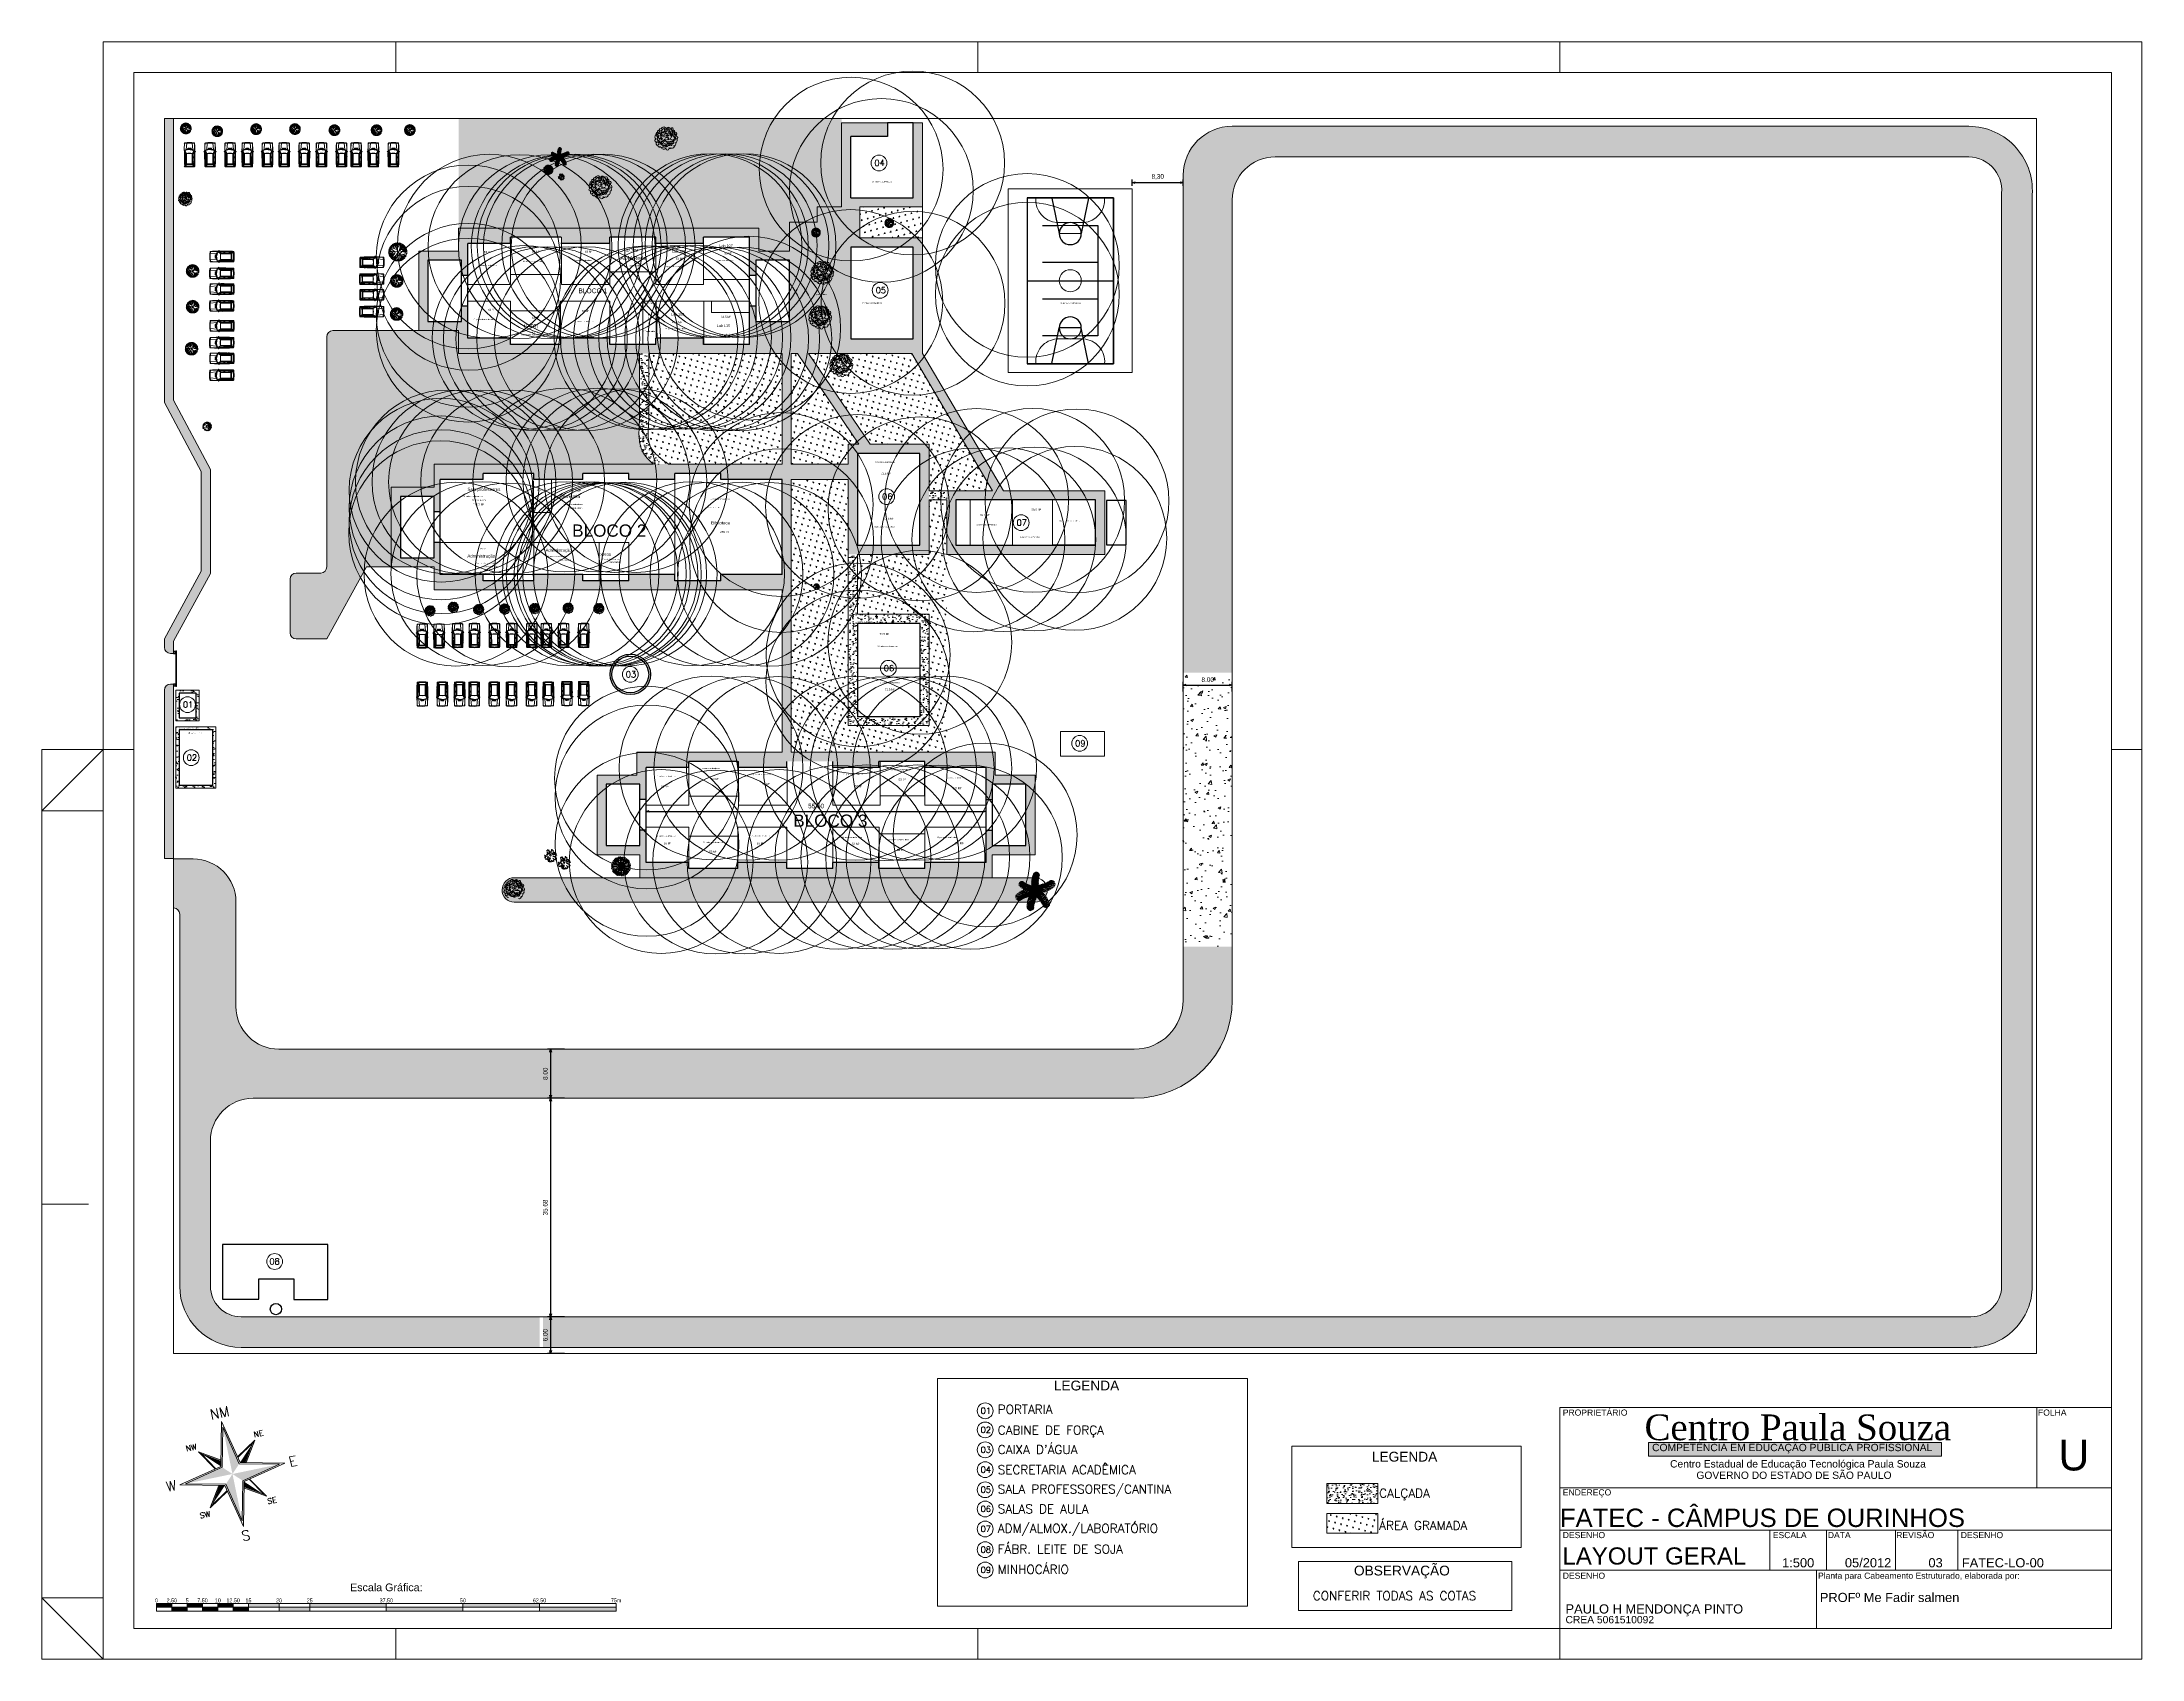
# Model space of a CAD drawing. Header units: millimetres. Extents: x 664 to 1534, y 1164 to 2765.
# Drawn here: x 663.5 to 1006.2, y 1164.1 to 1428.2 of the extents above; entities outside this region: 2.
import ezdxf
from ezdxf.enums import TextEntityAlignment as Align

# ---------------------------------------------------------------- set-up
doc = ezdxf.new("R2010")
doc.units = ezdxf.units.MM
doc.linetypes.add('HIDDEN', pattern=[9.525, 6.35, -3.175])
doc.layers.get('0').update_dxf_attribs({"lineweight": 20})
doc.layers.get('Defpoints').update_dxf_attribs({"lineweight": 13})
for name, color, linetype, lineweight in [('Alambrado', 7, 'Continuous', 15), ('Arvores', 84, 'Continuous', 20), ('Barra', 9, 'Continuous', 9), ('Calçadas', 7, 'Continuous', 13), ('Cotas', 1, 'Continuous', 5), ('Jardim', 92, 'Continuous', 20), ('Linha', 6, 'Continuous', 20), ('Paredes', 5, 'Continuous', 25), ('Quadra1', 20, 'Continuous', 25)]:
    doc.layers.add(name, color=color, linetype=linetype, lineweight=lineweight)
doc.layers.add('Piso', color=7, linetype='Continuous')
doc.styles.add('Arial', font='arial.ttf')
doc.styles.add('COMPLEX', font='complex', dxfattribs={"oblique": 9})
doc.styles.add('ESCALA_GRAFICA', font='arial.ttf')
doc.styles.add('ROMANS', font='romans')
doc.styles.add('Text Style103', font='times.ttf')
doc.linetypes.add('FENCELINE1', pattern='A,6.35,-2.54,[133,ltypeshp.shx,S=2.54,R=0,X=-2.54,Y=0],-2.54,25.4', length=36.83)
doc.dimstyles.get("Standard").update_dxf_attribs({"dimscale": 5, "dimtxt": 0.15, "dimasz": 0.1, "dimexe": 0.1, "dimexo": 0.1, "dimgap": 0.1, "dimtad": 1, "dimzin": 1, "dimdsep": 46, "dimtxsty": 'Standard', "dimblk1": 'OPEN30', "dimblk2": 'OPEN30', "dimsah": 1, "dimcen": -1, "dimclrd": 1, "dimclre": 1, "dimclrt": 1, "dimadec": 1, "dimazin": 0, "dimtm": 1e-09, "dimtfac": 1, "dimtmove": 2, "dimatfit": 2, "dimldrblk": 'CLOSED', "dimfxl": 1, "dimtzin": 1, "dimarcsym": 0})
pattern_1 = [(210, (175.9079, -101.2197), (-0.26295997, -0.98137997), [0.1905, -1.24634]), (165, (175.9079, -101.2197), (-0.26296015, -0.98138064), [0.1905, -0.8255]), (255, (175.9079, -101.2197), (0.98138064, -0.26296015), [0.1905, -0.8255])]
pattern_2 = [(307.5, (-540.2502, 1911.4388), (0.97882647, 0.03200063), [0, -0.77216, 0, -0.8636, 0, -0.8255]), (277.5, (-540.2502, 1911.4388), (1.4336502, -0.8990466), [0, -0.41656, 0, -0.69596, 0, -0.2667]), (237.5, (-540.2502, 1912.0636), (0.00287437, -1.58198474), [0, -0.254, 0, -0.9144, 0, -1.1938]), (227.5, (-540.2502, 1912.0636), (0.4458586, -1.5271129), [0, -0.127, 0, -0.59944, 0, -0.6858])]
pattern_3 = [(50, (-603.278, 21.2618), (4.554617, -0.398477), [0.47625, -5.23875]), (355, (-603.278, 21.262), (-0.881071, 4.776416), [0.381, -4.191]), (100.451, (-602.8986, 21.2286), (3.673563, 4.377917), [0.40475, -4.45225]), (46.1842, (-603.278, 22.532), (6.776976, -1.051058), [0.714375, -7.858125]), (96.6356, (-602.7134, 22.444), (5.935106, 6.185639), [0.607125, -6.678375]), (351.184, (-603.278, 22.532), (5.935115, 6.185628), [0.5715, -6.2865]), (21, (-602.643, 22.2143), (3.790372, -2.556638), [0.47625, -5.23875]), (326, (-602.643, 22.2143), (1.545051, 4.604699), [0.381, -4.191]), (71.4514, (-602.3273, 22.0013), (5.335412, 2.048071), [0.40475, -4.45225]), (37.5, (-603.2781, 21.2618), (0.0772151, 2.113876), [0, -4.1402, 0, -4.2545, 0, -4.206875]), (7.5, (-603.2781, 21.2618), (1.6704916, 2.5045144), [0, -2.4257, 0, -4.04495, 0, -1.603375]), (327.5, (-604.6942, 21.2618), (3.3897649, -0.1432186), [0, -1.5875, 0, -4.953, 0, -6.57225]), (317.5, (-605.3292, 21.2618), (3.7032295, 0.6356623), [0, -2.06375, 0, -3.2893, 0, -4.66725])]
pattern_4 = [(210, (-839.1493, -158.44754), (-0.26295997, -0.98137997), [0.1905, -1.24634]), (165, (-839.1493, -158.4475), (-0.26296015, -0.98138064), [0.1905, -0.8255]), (255, (-839.1493, -158.4475), (0.98138064, -0.26296015), [0.1905, -0.8255])]
pattern_5 = [(50, (-839.1493, -158.4475), (4.554617, -0.398477), [0.47625, -5.23875]), (355, (-839.1493, -158.4475), (-0.881071, 4.776416), [0.381, -4.191]), (100.451, (-838.7697, -158.4808), (3.6735625, 4.377917), [0.40475, -4.45225]), (46.1842, (-839.1493, -157.1775), (6.776976, -1.051058), [0.714375, -7.858125]), (96.6356, (-838.5845, -157.265), (5.935106, 6.185639), [0.607125, -6.678375]), (351.184, (-839.149, -157.1775), (5.935115, 6.185628), [0.5715, -6.2865]), (21, (-838.5143, -157.495), (3.790372, -2.556638), [0.47625, -5.23875]), (326, (-838.5143, -157.495), (1.545051, 4.604699), [0.381, -4.191]), (71.4514, (-838.1984, -157.708), (5.335412, 2.0480714), [0.40475, -4.45225]), (37.5, (-839.1493, -158.4475), (0.0772151, 2.113876), [0, -4.1402, 0, -4.2545, 0, -4.206875]), (7.5, (-839.1493, -158.4475), (1.6704916, 2.5045144), [0, -2.4257, 0, -4.04495, 0, -1.603375]), (327.5, (-840.5653, -158.4475), (3.3897649, -0.1432186), [0, -1.5875, 0, -4.953, 0, -6.57225]), (317.5, (-841.2003, -158.4475), (3.7032295, 0.6356623), [0, -2.06375, 0, -3.2893, 0, -4.66725])]

# ---------------------------------------------------------------- blocks, each defined once
blk = doc.blocks.new('TREEA')
for p, q in [((-0.123, 0.008), (-0.152, 0.014)), ((0, 0), (-0.152, 0.01)), ((-0.113, 0.007), (-0.152, -0.005)), ((-0.136, 0), (-0.152, 0.002)), ((-0.121, 0.021), (-0.151, 0.018)), ((-0.126, 0.003), (-0.151, -0.019)), ((-0.127, 0.025), (-0.15, 0.027)), ((-0.096, 0.006), (-0.148, 0.038)), ((-0.127, 0.046), (-0.146, 0.044)), ((-0.089, 0.036), (-0.144, 0.051)), ((-0.111, 0.042), (-0.139, 0.063)), ((-0.076, 0.005), (-0.136, -0.068)), ((-0.048, 0.003), (-0.134, 0.072)), ((-0.103, 0.047), (-0.131, 0.077)), ((-0.131, 0.077), (-0.091, 0.065)), ((-0.015, 0.038), (-0.13, 0.08)), ((-0.112, 0.083), (-0.125, 0.087)), ((-0.098, 0.068), (-0.121, 0.093)), ((-0.106, 0.077), (-0.115, 0.1)), ((-0.098, 0.096), (-0.111, 0.104)), ((-0.091, 0.065), (-0.104, 0.111)), ((-0.036, 0.002), (-0.102, -0.113)), ((-0.096, 0.083), (-0.101, 0.114)), ((-0.061, 0.07), (-0.097, 0.117)), ((-0.066, 0.083), (-0.091, 0.122)), ((-0.053, 0.052), (-0.085, 0.126)), ((-0.07, 0.121), (-0.081, 0.129)), ((-0.031, 0.077), (-0.078, 0.131)), ((-0.057, 0.107), (-0.07, 0.135)), ((0, 0), (-0.068, -0.136)), ((-0.048, 0.096), (-0.064, 0.138)), ((-0.049, 0.123), (-0.062, 0.139)), ((0, 0), (-0.057, 0.143)), ((-0.009, 0.088), (-0.046, 0.145)), ((-0.028, 0.118), (-0.037, 0.148)), ((-0.003, 0.073), (-0.03, 0.149)), ((-0.015, 0.132), (-0.025, 0.15)), ((-0.02, 0.05), (0.049, 0.144)), ((-0.014, 0.102), (-0.015, 0.152)), ((0.01, 0.124), (-0.011, 0.152)), ((0, 0), (0.121, 0.093)), ((0, 0), (0.105, -0.114)), ((0.015, 0.098), (0.005, 0.152)), ((0.024, 0.11), (0.012, 0.152)), ((0.019, 0.13), (0.022, 0.151)), ((0.02, 0.015), (0.057, 0.141)), ((0.021, 0.121), (0.036, 0.148)), ((0.025, 0.019), (0.152, -0.014)), ((0.027, 0.039), (0.116, 0.099)), ((0.033, 0.059), (0.05, 0.144)), ((0.033, 0.059), (0.094, 0.12)), ((0.045, 0.072), (0.069, 0.136)), ((0.048, 0.037), (0.146, 0.043)), ((0.057, 0.103), (0.083, 0.128)), ((0.057, 0.083), (0.114, 0.101)), ((0.057, 0.043), (0.117, 0.098)), ((0.06, 0.038), (0.152, 0.009)), ((0.061, 0.01), (0.152, 0.002)), ((0.074, 0.089), (0.104, 0.112)), ((0.074, 0.039), (0.134, 0.073)), ((0.085, 0.03), (0.149, 0.03)), ((0.087, 0.008), (0.152, 0.007)), ((0.09, 0.002), (0.151, -0.019)), ((0.098, 0.053), (0.127, 0.084)), ((0.1, 0.025), (0.152, 0.007)), ((0.106, 0.041), (0.141, 0.059)), ((0.109, 0.03), (0.148, 0.036)), ((0.118, 0.02), (0.151, 0.022)), ((0.12, 0.048), (0.137, 0.067)), ((0.129, 0.053), (0.144, 0.051)), ((0.131, 0.042), (0.145, 0.046)), ((-0.117, -0.017), (-0.151, -0.023)), ((-0.088, -0.009), (-0.15, -0.027)), ((-0.105, -0.014), (-0.148, -0.036)), ((-0.105, -0.03), (-0.146, -0.045)), ((-0.125, -0.038), (-0.142, -0.057)), ((-0.081, -0.051), (-0.134, -0.072)), ((-0.048, -0.02), (-0.133, -0.071)), ((-0.113, -0.064), (-0.131, -0.079)), ((-0.056, -0.033), (-0.127, -0.084)), ((-0.102, -0.066), (-0.125, -0.087)), ((-0.095, -0.084), (-0.122, -0.092)), ((-0.08, -0.075), (-0.116, -0.099)), ((-0.043, -0.066), (-0.099, -0.116)), ((-0.069, -0.032), (-0.097, -0.032)), ((-0.023, -0.047), (-0.097, -0.118)), ((-0.077, -0.112), (-0.092, -0.122)), ((-0.069, -0.09), (-0.084, -0.127)), ((-0.05, -0.101), (-0.079, -0.131)), ((-0.059, -0.118), (-0.056, -0.142)), ((-0.035, -0.102), (-0.049, -0.144)), ((-0.043, -0.127), (-0.041, -0.147)), ((-0.036, -0.072), (-0.034, -0.149)), ((-0.031, -0.062), (-0.023, -0.151)), ((-0.018, -0.035), (0.021, -0.151)), ((0.003, -0.097), (-0.014, -0.152)), ((-0.005, -0.074), (0.029, -0.15)), ((-0.003, -0.117), (0.013, -0.152)), ((0.002, -0.129), (-0.002, -0.152)), ((0.035, -0.039), (0.032, -0.149)), ((0.034, -0.074), (0.055, -0.142)), ((0.042, -0.046), (0.151, -0.023)), ((0.044, -0.106), (0.044, -0.146)), ((0.05, -0.055), (0.136, -0.069)), ((0.056, -0.061), (0.065, -0.138)), ((0.059, -0.087), (0.082, -0.129)), ((0.061, -0.108), (0.079, -0.131)), ((0.065, -0.071), (0.131, -0.077)), ((0.076, -0.038), (0.139, -0.062)), ((0.081, -0.072), (0.118, -0.097)), ((0.082, -0.09), (0.083, -0.128)), ((0.083, -0.107), (0.09, -0.123)), ((0.086, -0.061), (0.138, -0.065)), ((0.091, -0.1), (0.095, -0.12)), ((0.098, -0.084), (0.112, -0.104)), ((0.116, -0.03), (0.146, -0.042))]:
    blk.add_line(p, q)
blk = doc.blocks.new('_Open30')
at = {"color": 0, "linetype": 'ByBlock', "lineweight": -2}
for p, q in [((-1, 0.27), (0, 0)), ((0, 0), (-1, -0.27)), ((0, 0), (-1, 0))]:
    blk.add_line(p, q, dxfattribs=at)
blk = doc.blocks.new('*D4')
at = {"layer": 'Cotas', "color": 1, "lineweight": -2, "transparency": 16777216}
for p, q in [((748.79, 1255.71), (746.01, 1255.71)), ((746.51, 1255.21), (746.51, 1220.53)), ((748.79, 1220.03), (746.01, 1220.03))]:
    blk.add_line(p, q, dxfattribs=at)
at = {"layer": 'Defpoints', "color": 0, "transparency": 16777216}
for p in [(749.29, 1255.71), (746.51, 1220.03), (749.29, 1220.03)]:
    blk.add_point(p, dxfattribs=at)
at = {"layer": 'Cotas', "color": 1, "lineweight": -2, "transparency": 16777216, "xscale": 0.5, "yscale": 0.5, "zscale": 0.5}
for p, rotation in [((746.51, 1255.71), 90), ((746.51, 1220.03), 270)]:
    blk.add_blockref('_Open30', p, dxfattribs=dict(at, rotation=rotation))
at = {"layer": 'Cotas', "color": 1, "transparency": 16777216, "insert": (745.64, 1237.87), "char_height": 0.75, "attachment_point": 5, "rotation": 90}
blk.add_mtext('35.68', dxfattribs=at)
blk = doc.blocks.new('_Closed')
at = {"layer": 'Piso', "color": 0, "lineweight": -2}
for p, q in [((-1, 0.17), (0, 0)), ((-1, 0.17), (-1, -0.17)), ((0, 0), (-1, -0.17)), ((0, 0), (-1, 0))]:
    blk.add_line(p, q, dxfattribs=at)
blk = doc.blocks.new('*D5')
at = {"layer": 'Cotas', "color": 1, "lineweight": -2, "transparency": 16777216}
for p, q in [((748.79, 1263.71), (746.01, 1263.71)), ((746.51, 1263.21), (746.51, 1256.21)), ((748.79, 1255.71), (746.01, 1255.71))]:
    blk.add_line(p, q, dxfattribs=at)
at = {"layer": 'Defpoints', "color": 0, "transparency": 16777216}
for p in [(749.29, 1263.71), (746.51, 1255.71), (749.29, 1255.71)]:
    blk.add_point(p, dxfattribs=at)
at = {"layer": 'Cotas', "color": 1, "lineweight": -2, "transparency": 16777216, "xscale": 0.5, "yscale": 0.5, "zscale": 0.5}
for p, rotation in [((746.51, 1263.71), 90), ((746.51, 1255.71), 270)]:
    blk.add_blockref('_Open30', p, dxfattribs=dict(at, rotation=rotation))
at = {"layer": 'Cotas', "color": 1, "transparency": 16777216, "insert": (745.64, 1259.71), "char_height": 0.75, "attachment_point": 5, "rotation": 90}
blk.add_mtext('8.00', dxfattribs=at)
blk = doc.blocks.new('*D6')
at = {"layer": 'Cotas', "color": 1, "lineweight": -2, "transparency": 16777216}
for p, q in [((748.79, 1220.03), (746.01, 1220.03)), ((746.51, 1219.53), (746.51, 1214.53)), ((748.79, 1214.03), (746.01, 1214.03))]:
    blk.add_line(p, q, dxfattribs=at)
at = {"layer": 'Defpoints', "color": 0, "transparency": 16777216}
for p in [(749.29, 1220.03), (746.51, 1214.03), (749.29, 1214.03)]:
    blk.add_point(p, dxfattribs=at)
at = {"layer": 'Cotas', "color": 1, "lineweight": -2, "transparency": 16777216, "xscale": 0.5, "yscale": 0.5, "zscale": 0.5}
for p, rotation in [((746.51, 1220.03), 90), ((746.51, 1214.03), 270)]:
    blk.add_blockref('_Open30', p, dxfattribs=dict(at, rotation=rotation))
at = {"layer": 'Cotas', "color": 1, "transparency": 16777216, "insert": (745.64, 1217.03), "char_height": 0.75, "attachment_point": 5, "rotation": 90}
blk.add_mtext('6.00', dxfattribs=at)
blk = doc.blocks.new('*D7')
at = {"layer": 'Cotas', "color": 1, "lineweight": -2, "transparency": 16777216}
for p, q in [((849.74, 1322.12), (849.74, 1323.68)), ((850.24, 1323.18), (857.24, 1323.18)), ((857.74, 1322.12), (857.74, 1323.68))]:
    blk.add_line(p, q, dxfattribs=at)
at = {"layer": 'Defpoints', "color": 0, "transparency": 16777216}
for p in [(857.74, 1323.18), (849.74, 1321.62), (857.74, 1321.62)]:
    blk.add_point(p, dxfattribs=at)
at = {"layer": 'Cotas', "color": 1, "lineweight": -2, "transparency": 16777216, "xscale": 0.5, "yscale": 0.5, "zscale": 0.5, "rotation": 180}
blk.add_blockref('_Open30', (849.74, 1323.18), dxfattribs=at)
at = {"layer": 'Cotas', "color": 1, "lineweight": -2, "transparency": 16777216, "xscale": 0.5, "yscale": 0.5, "zscale": 0.5}
blk.add_blockref('_Open30', (857.74, 1323.18), dxfattribs=at)
at = {"layer": 'Cotas', "color": 1, "transparency": 16777216, "insert": (853.74, 1324.05), "char_height": 0.75, "attachment_point": 5}
blk.add_mtext('8.00', dxfattribs=at)
blk = doc.blocks.new('*D8')
at = {"layer": 'Cotas', "color": 1, "lineweight": -2, "transparency": 16777216}
for p, q in [((841.43, 1404.69), (841.43, 1405.72)), ((841.93, 1405.22), (849.24, 1405.22)), ((849.74, 1404.69), (849.74, 1405.72))]:
    blk.add_line(p, q, dxfattribs=at)
at = {"layer": 'Defpoints', "color": 0, "transparency": 16777216}
for p in [(849.74, 1405.22), (841.43, 1404.19), (849.74, 1404.19)]:
    blk.add_point(p, dxfattribs=at)
at = {"layer": 'Cotas', "color": 1, "lineweight": -2, "transparency": 16777216, "xscale": 0.5, "yscale": 0.5, "zscale": 0.5, "rotation": 180}
blk.add_blockref('_Open30', (841.43, 1405.22), dxfattribs=at)
at = {"layer": 'Cotas', "color": 1, "lineweight": -2, "transparency": 16777216, "xscale": 0.5, "yscale": 0.5, "zscale": 0.5}
blk.add_blockref('_Open30', (849.74, 1405.22), dxfattribs=at)
at = {"layer": 'Cotas', "color": 1, "transparency": 16777216, "insert": (845.59, 1406.16), "char_height": 0.75, "attachment_point": 5}
blk.add_mtext('8,30', dxfattribs=at)
blk = doc.blocks.new('*D11')
at = {"layer": 'Barra', "color": 1, "lineweight": -2, "transparency": 16777216}
for p, q in [((762.08, 1302.21), (762.08, 1303.05)), ((762.58, 1302.55), (817.08, 1302.55)), ((817.58, 1302.21), (817.58, 1303.05))]:
    blk.add_line(p, q, dxfattribs=at)
at = {"layer": 'Defpoints', "color": 0, "transparency": 16777216}
for p in [(817.58, 1302.55), (762.08, 1301.71), (817.58, 1301.71)]:
    blk.add_point(p, dxfattribs=at)
at = {"layer": 'Barra', "color": 1, "lineweight": -2, "transparency": 16777216, "xscale": 0.5, "yscale": 0.5, "zscale": 0.5, "rotation": 180}
blk.add_blockref('_Open30', (762.08, 1302.55), dxfattribs=at)
at = {"layer": 'Barra', "color": 1, "lineweight": -2, "transparency": 16777216, "xscale": 0.5, "yscale": 0.5, "zscale": 0.5}
blk.add_blockref('_Open30', (817.58, 1302.55), dxfattribs=at)
at = {"layer": 'Barra', "color": 1, "transparency": 16777216, "insert": (789.83, 1303.42), "char_height": 0.75, "attachment_point": 5}
blk.add_mtext('55.50', dxfattribs=at)

msp = doc.modelspace()

# ---------------------------------------------------------------- hatches: boundary and pattern name
for points in [[(682.195, 1173.223), (682.195, 1172.598), (684.695, 1172.598), (684.695, 1173.223)], [(684.695, 1172.598), (684.695, 1171.973), (687.195, 1171.973), (687.195, 1172.598)], [(687.195, 1173.223), (687.195, 1172.598), (689.695, 1172.598), (689.695, 1173.223)], [(689.695, 1172.598), (689.695, 1171.973), (692.195, 1171.973), (692.195, 1172.598)], [(692.195, 1173.223), (692.195, 1172.598), (694.695, 1172.598), (694.695, 1173.223)], [(694.695, 1172.598), (694.695, 1171.973), (697.195, 1171.973), (697.195, 1172.598)], [(697.195, 1173.223), (697.195, 1172.598), (702.195, 1172.598), (702.195, 1173.223)], [(702.195, 1172.598), (702.195, 1171.973), (707.195, 1171.973), (707.195, 1172.598)], [(707.195, 1173.223), (707.195, 1172.598), (719.695, 1172.598), (719.695, 1173.223)], [(719.695, 1172.598), (719.695, 1171.973), (732.195, 1171.973), (732.195, 1172.598)], [(732.195, 1173.223), (732.195, 1172.598), (744.695, 1172.598), (744.695, 1173.223)], [(744.695, 1172.598), (744.695, 1171.973), (757.195, 1171.973), (757.195, 1172.598)]]:
    msp.add_hatch(color=7).paths.add_polyline_path(points, flags=0)
at = {"layer": 'Barra'}
h = msp.add_hatch(dxfattribs=at)
h.set_pattern_fill('AR-CONC', color=256, scale=0.025, style=0)
h.set_pattern_definition(pattern_3)
h.paths.add_polyline_path([(977.375, 1409.405, -0.4651419), (983.311, 1403.469), (983.311, 1327.37), (988.308, 1327.37), (988.305, 1403.24, 0.4469678), (977.406, 1414.405), (857.741, 1414.405, 0.4142136), (849.741, 1406.405), (849.741, 1325.182), (857.741, 1325.182), (857.741, 1402.405, -0.4142136), (864.741, 1409.405)])
h = msp.add_hatch(dxfattribs=at)
h.set_pattern_fill('AR-CONC', color=256, scale=0.025, style=0)
h.set_pattern_definition(pattern_3)
h.paths.add_polyline_path([(983.311, 1225.034, -0.4142136), (978.311, 1220.034), (745.25, 1220.034), (745.25, 1215.034), (978.311, 1215.034, 0.4142233), (988.311, 1225.034), (988.308, 1327.37), (983.311, 1327.37)])
h = msp.add_hatch(dxfattribs=at)
h.set_pattern_fill('AR-CONC', color=256, scale=0.025, style=0)
h.set_pattern_definition(pattern_5)
h.paths.add_polyline_path([(849.741, 1280.464), (857.741, 1280.464), (857.741, 1324.808), (849.741, 1324.808)])
h = msp.add_hatch(dxfattribs=at)
h.set_pattern_fill('AR-CONC', color=256, scale=0.025, style=0)
h.set_pattern_definition(pattern_5)
h.paths.add_polyline_path([(857.741, 1271.714), (857.741, 1280.464), (849.741, 1280.464), (849.741, 1271.714, -0.4142136), (841.741, 1263.714), (702.154, 1263.714, -0.4142136), (695.154, 1270.714), (695.154, 1287.775, 0.4142136), (688.154, 1294.775), (684.981, 1294.775), (684.981, 1286.775, -0.4142136), (685.981, 1285.775), (685.981, 1225.034, 0.4142136), (695.981, 1215.034), (744.708, 1215.034), (744.708, 1220.034), (695.981, 1220.034, -0.4142136), (690.981, 1225.034), (690.981, 1248.714, -0.4142136), (697.981, 1255.714), (841.741, 1255.714, 0.4142136)])
h = msp.add_hatch(color=256, dxfattribs=at)
h.paths.add_polyline_path([(925.687, 1197.253), (973.497, 1197.253), (973.497, 1199.496), (925.687, 1199.496)])
h.paths.add_polyline_path([(924.321, 1191.491), (970.982, 1191.491), (970.982, 1194.262), (924.321, 1194.262)], flags=9)
at = {"layer": 'Calçadas'}
h = msp.add_hatch(dxfattribs=at)
h.set_pattern_fill('AR-SAND', color=256, scale=0.02, angle=-90, style=0)
h.set_pattern_definition(pattern_2)
h.paths.add_polyline_path([(683.481, 1369.321), (689.481, 1358.021), (689.481, 1341.775), (683.481, 1330.72), (683.481, 1329.339, 0.4142136), (684.481, 1328.339), (684.981, 1328.339), (684.981, 1328.639), (684.981, 1330.339), (690.981, 1341.394), (690.981, 1358.394), (684.981, 1369.694), (684.981, 1415.694), (683.481, 1415.694)])
h.paths.add_polyline_path([(683.481, 1294.875), (684.981, 1294.875), (684.981, 1323.339), (684.481, 1323.339, 0.4142136), (683.481, 1322.339)])
h = msp.add_hatch(dxfattribs=at)
h.set_pattern_fill('AR-SAND', color=256, scale=0.02, angle=-90, style=0)
h.set_pattern_definition(pattern_2)
h.paths.add_polyline_path([(805.439, 1377.294), (818.648, 1354.894), (811.151, 1354.894), (811.151, 1344.494), (836.951, 1344.494), (836.951, 1354.894), (820.39, 1354.894), (807.181, 1377.294), (807.181, 1396.194), (796.981, 1396.194), (796.981, 1401.231), (807.181, 1401.231), (807.181, 1414.981), (805.681, 1414.981), (805.681, 1402.731), (795.481, 1402.731), (795.481, 1412.731), (801.481, 1412.731), (801.481, 1414.981), (793.981, 1414.981), (793.981, 1401.231), (789.981, 1401.231), (789.981, 1398.731), (785.481, 1398.731), (785.481, 1394.044), (780.481, 1394.044), (780.481, 1397.794), (731.481, 1397.794), (731.481, 1394.044), (724.981, 1394.044), (724.981, 1381.044), (731.481, 1381.044), (731.481, 1377.294), (784.281, 1377.294), (784.281, 1359.264), (727.481, 1359.264), (727.481, 1355.464), (720.481, 1355.464), (720.481, 1342.464), (727.481, 1342.464), (727.481, 1338.714), (785.781, 1338.714), (785.781, 1356.714), (795.081, 1356.714), (795.081, 1344.494), (808.281, 1344.494), (808.281, 1362.494), (798.646, 1362.494), (788.615, 1377.294)])
h.paths.add_polyline_path([(785.481, 1382.544), (779.981, 1382.544), (779.981, 1385.044), (778.981, 1385.044), (778.981, 1378.794), (771.481, 1378.794), (771.481, 1379.794), (763.681, 1379.794), (763.681, 1378.794), (756.181, 1378.794), (756.181, 1379.794), (748.181, 1379.794), (748.181, 1378.794), (739.981, 1378.794), (739.981, 1379.794), (732.981, 1379.794), (732.981, 1385.044), (731.981, 1385.044), (731.981, 1382.544), (726.481, 1382.544), (726.481, 1392.544), (731.981, 1392.544), (731.981, 1390.044), (732.981, 1390.044), (732.981, 1395.294), (739.981, 1395.294), (739.981, 1396.294), (748.181, 1396.294), (748.181, 1395.294), (756.181, 1395.294), (756.181, 1396.294), (763.681, 1396.294), (763.681, 1395.294), (771.481, 1395.294), (771.481, 1396.294), (778.981, 1396.294), (778.981, 1390.044), (779.981, 1390.044), (779.981, 1392.544), (785.481, 1392.544)], flags=16)
h.paths.add_polyline_path([(795.481, 1394.694), (805.681, 1394.694), (805.681, 1379.694), (795.481, 1379.694)], flags=16)
h.paths.add_polyline_path([(786.803, 1377.294), (796.834, 1362.494), (795.081, 1362.494), (795.081, 1359.264), (785.781, 1359.264), (785.781, 1377.294)], flags=16)
h.paths.add_polyline_path([(796.581, 1360.994), (806.781, 1360.994), (806.781, 1345.994), (796.581, 1345.994)], flags=16)
h.paths.add_polyline_path([(784.281, 1356.714), (784.281, 1341.214), (774.281, 1341.214), (774.281, 1340.214), (766.781, 1340.214), (766.781, 1341.214), (759.281, 1341.214), (759.281, 1340.214), (751.781, 1340.214), (751.781, 1341.214), (743.781, 1341.214), (743.781, 1340.214), (735.481, 1340.214), (735.481, 1341.214), (728.481, 1341.214), (728.481, 1346.464), (727.481, 1346.464), (727.481, 1343.964), (721.981, 1343.964), (721.981, 1353.964), (727.481, 1353.964), (727.481, 1351.464), (728.481, 1351.464), (728.481, 1356.714), (735.481, 1356.714), (735.481, 1357.714), (743.781, 1357.714), (743.781, 1356.714), (751.781, 1356.714), (751.781, 1357.714), (759.281, 1357.714), (759.281, 1356.714), (766.781, 1356.714), (766.781, 1357.714), (774.281, 1357.714), (774.281, 1356.714)], flags=16)
h.paths.add_polyline_path([(812.651, 1353.394), (835.451, 1353.394), (835.451, 1345.994), (812.651, 1345.994)], flags=16)
h.paths.add_polyline_path([(818.422, 1351.026), (831.633, 1351.026), (831.633, 1347.956), (818.422, 1347.956)], flags=8)
h.paths.add_polyline_path([(757.359, 1355.043), (757.359, 1342.283), (754.289, 1342.283), (754.289, 1355.043)], flags=8)
h.paths.add_polyline_path([(755.705, 1393.325), (755.705, 1380.931), (752.636, 1380.931), (752.636, 1393.325)], flags=8)
h = msp.add_hatch(dxfattribs=at)
h.set_pattern_fill('AR-SAND', color=256, scale=0.02, angle=-90, style=0)
h.set_pattern_definition(pattern_2)
edge = h.paths.add_edge_path()
edge.add_line((762.512, 1377.294), (761.012, 1377.294))
edge.add_line((761.012, 1377.294), (761.012, 1366.294))
edge.add_spline(control_points=[(761.012, 1366.294), (760.9, 1364.509), (760.728, 1361.739), (762.538, 1359.886), (763.261, 1359.264)], knot_values=[0, 0, 0, 0, 4.9995015, 7.7553266, 7.7553266, 7.7553266, 7.7553266], degree=3, periodic=0)
edge.add_line((763.261, 1359.264), (765.722, 1359.264))
edge.add_spline(control_points=[(765.722, 1359.264), (764.638, 1360.064), (764.115, 1360.485), (763.5, 1361.091), (763.324, 1361.284), (763.033, 1361.66), (762.918, 1361.839), (762.771, 1362.134), (762.72, 1362.259), (762.556, 1362.752), (762.482, 1363.181), (762.418, 1364.164), (762.428, 1364.714), (762.471, 1365.591), (762.49, 1365.893), (762.512, 1366.294)], knot_values=[0, 0, 0, 0, 2.0452098, 2.0452098, 3.0373497, 3.0373497, 4.0294896, 4.0294896, 4.6801595, 4.6801595, 6.4047606, 6.4047606, 8.1293617, 8.1293617, 8.9916623, 8.9916623, 8.9916623, 8.9916623], degree=3, periodic=0)
edge.add_line((762.512, 1366.294), (762.512, 1377.294))
h = msp.add_hatch(dxfattribs=at)
h.set_pattern_fill('AR-SAND', color=256, scale=0.02, angle=-90, style=0)
h.set_pattern_definition(pattern_2)
h.paths.add_polyline_path([(808.281, 1354.894), (808.281, 1353.394), (811.151, 1353.394), (811.151, 1354.894)])
h = msp.add_hatch(dxfattribs=at)
h.set_pattern_fill('AR-SAND', color=256, scale=0.02, angle=-90, style=0)
h.set_pattern_definition(pattern_2)
h.paths.add_polyline_path([(795.081, 1334.744), (796.581, 1334.744), (796.581, 1344.494), (795.081, 1344.494)])
h = msp.add_hatch(dxfattribs=at)
h.set_pattern_fill('AR-SAND', color=256, scale=0.02, angle=-90, style=0)
h.set_pattern_definition(pattern_2)
h.paths.add_polyline_path([(785.781, 1312.214), (785.781, 1338.714), (784.281, 1338.714), (784.281, 1312.214), (760.581, 1312.214), (760.581, 1308.464), (754.081, 1308.464), (754.081, 1295.464), (761.081, 1295.464), (761.081, 1291.714), (818.581, 1291.714), (818.581, 1295.464), (825.581, 1295.464), (825.581, 1308.464), (819.081, 1308.464), (819.081, 1312.214)])
h.paths.add_polyline_path([(800.081, 1309.714), (800.081, 1310.714), (807.581, 1310.714), (807.581, 1309.714), (817.581, 1309.714), (817.581, 1304.464), (818.581, 1304.464), (818.581, 1306.964), (824.081, 1306.964), (824.081, 1296.964), (818.581, 1296.964), (818.581, 1299.464), (817.581, 1299.464), (817.581, 1294.214), (807.581, 1294.214), (807.581, 1293.214), (800.081, 1293.214), (800.081, 1294.214), (792.581, 1294.214), (792.581, 1293.214), (785.081, 1293.214), (785.081, 1294.214), (777.081, 1294.214), (777.081, 1293.214), (769.081, 1293.214), (769.081, 1294.214), (762.081, 1294.214), (762.081, 1299.464), (761.081, 1299.464), (761.081, 1296.964), (755.581, 1296.964), (755.581, 1306.964), (761.081, 1306.964), (761.081, 1304.464), (762.081, 1304.464), (762.081, 1309.714), (769.081, 1309.714), (769.081, 1310.714), (777.081, 1310.714), (777.081, 1309.714), (785.081, 1309.714), (785.081, 1310.714), (792.581, 1310.714), (792.581, 1309.714)], flags=16)
h.paths.add_polyline_path([(790.988, 1307.66), (790.988, 1294.879), (787.917, 1294.879), (787.917, 1307.66)], flags=8)
h = msp.add_hatch(dxfattribs=at)
h.set_pattern_fill('AR-SAND', color=256, scale=0.02, angle=-90, style=0)
h.set_pattern_definition(pattern_2)
h.paths.add_polyline_path([(808.311, 1334.744), (795.081, 1334.744), (795.081, 1316.544), (808.311, 1316.544)])
h.paths.add_polyline_path([(806.811, 1318.044), (796.581, 1318.044), (796.581, 1333.244), (806.811, 1333.244)], flags=16)
h = msp.add_hatch(dxfattribs=at)
h.set_pattern_fill('AR-SAND', color=256, scale=0.02, style=0)
h.set_pattern_definition([(37.5, (283.8918, 108.18856), (-0.03200063, 0.97882647), [0, -0.77216, 0, -0.8636, 0, -0.8255]), (7.5, (283.8918, 108.1886), (0.8990466, 1.4336502), [0, -0.41656, 0, -0.69596, 0, -0.2667]), (327.5, (283.26695, 108.18856), (1.58198474, 0.00287437), [0, -0.254, 0, -0.9144, 0, -1.1938]), (317.5, (283.267, 108.1886), (1.5271129, 0.4458586), [0, -0.127, 0, -0.59944, 0, -0.6858])])
h.paths.add_polyline_path([(685.362, 1322.339), (685.362, 1317.339), (689.162, 1317.339), (689.162, 1322.339)])
h.paths.add_polyline_path([(685.862, 1321.839), (685.862, 1317.839), (688.662, 1317.839), (688.662, 1321.839)], flags=16)
h.paths.add_polyline_path([(685.362, 1316.339), (685.362, 1306.339), (691.862, 1306.339), (691.862, 1316.339)])
h.paths.add_polyline_path([(691.362, 1315.839), (691.362, 1306.839), (685.862, 1306.839), (685.862, 1315.839)], flags=16)
h = msp.add_hatch(dxfattribs=at)
h.set_pattern_fill('AR-SAND', color=256, scale=0.02, angle=-90, style=0)
h.set_pattern_definition([(307.5, (328.5377, -113.4935), (0.97882647, 0.03200063), [0, -0.77216, 0, -0.8636, 0, -0.8255]), (277.5, (328.5377, -113.4935), (1.4336502, -0.8990466), [0, -0.41656, 0, -0.69596, 0, -0.2667]), (237.5, (328.5377, -112.8686), (0.00287437, -1.58198474), [0, -0.254, 0, -0.9144, 0, -1.1938]), (227.5, (328.5377, -112.8686), (0.4458586, -1.5271129), [0, -0.127, 0, -0.59944, 0, -0.6858])])
h.paths.add_polyline_path([(873.206, 1192.792), (873.206, 1189.556), (881.504, 1189.556), (881.504, 1192.792)])
at = {"layer": 'Jardim'}
h = msp.add_hatch(dxfattribs=at)
h.set_pattern_fill('GRASS', color=256, scale=0.04, angle=120, style=0)
h.set_pattern_definition(pattern_1)
h.paths.add_polyline_path([(780.481, 1397.794), (780.481, 1394.044), (785.481, 1394.044), (785.481, 1398.731), (789.981, 1398.731), (789.981, 1401.231), (793.981, 1401.231), (793.981, 1414.981), (793.981, 1415.694), (731.481, 1415.694), (731.481, 1397.794)])
h.paths.add_polyline_path([(764.977, 1413.345, 0.1897765), (764.751, 1413.387, -0.8443639), (765.034, 1413.446, 0.1618712)], flags=16)
h.paths.add_polyline_path([(754.234, 1405.365, 0.1897765), (754.008, 1405.407, -0.8443639), (754.291, 1405.466, 0.1618712)], flags=16)
h.paths.add_polyline_path([(748.325, 1405.665), (748.336, 1405.699), (748.336, 1405.71)], flags=16)
h.paths.add_polyline_path([(748.291, 1406.149), (748.314, 1406.126), (748.314, 1406.171)], flags=16)
h.paths.add_polyline_path([(748.021, 1406.216), (748.019, 1406.22), (748.013, 1406.22)], flags=16)
h.paths.add_polyline_path([(748.55, 1406.419), (748.528, 1406.408), (748.526, 1406.415)], flags=16)
h.paths.add_polyline_path([(749.137, 1409.933), (749.142, 1409.951, -0.0018144), (749.12, 1409.937)], flags=16)
h.paths.add_polyline_path([(748.798, 1408.301, 0.0031867), (748.78, 1408.338), (748.775, 1408.31)], flags=16)
h.paths.add_polyline_path([(748.627, 1408.613), (748.631, 1408.643), (748.587, 1408.646), (748.584, 1408.621)], flags=16)
h.paths.add_polyline_path([(747.558, 1407.996), (747.545, 1407.983), (747.556, 1407.939, -0.004382)], flags=16)
h.paths.add_polyline_path([(746.859, 1409.969), (746.852, 1409.993), (746.831, 1409.99, 0.0031867)], flags=16)
h.paths.add_polyline_path([(746.766, 1410.027), (746.8, 1410.029), (746.79, 1410.055), (746.739, 1410.064)], flags=16)
h.paths.add_polyline_path([(748.03, 1410.68), (748.05, 1410.695), (748.04, 1410.716, 0.0031867)], flags=16)
h.paths.add_polyline_path([(747.965, 1409.52), (747.847, 1409.603), (747.834, 1409.647)], flags=16)
h.paths.add_polyline_path([(731.959, 1407.057), (731.959, 1403.932), (730.834, 1403.932), (730.834, 1407.057)], flags=9)
h = msp.add_hatch(dxfattribs=at)
h.set_pattern_fill('GRASS', color=256, scale=0.04, angle=60, style=0)
h.set_pattern_definition([(150, (175.9079, -101.2197), (-0.98137997, -0.26295997), [0.1905, -1.24634]), (105, (175.9079, -101.2197), (-0.98138064, -0.26296015), [0.1905, -0.8255]), (195, (175.9079, -101.2197), (0.26296015, -0.98138064), [0.1905, -0.8255])])
h.paths.add_polyline_path([(796.981, 1401.231), (796.981, 1396.194), (807.181, 1396.194), (807.181, 1401.231)])
h.paths.add_polyline_path([(801.972, 1399.032), (801.974, 1399.034), (801.973, 1399.036)], flags=16)
h = msp.add_hatch(dxfattribs=at)
h.set_pattern_fill('GRASS', color=256, scale=0.04, angle=120, style=0)
h.set_pattern_definition(pattern_1)
edge = h.paths.add_edge_path()
edge.add_line((720.481, 1355.464), (727.481, 1355.464))
edge.add_line((727.481, 1355.464), (727.481, 1359.264))
edge.add_line((727.481, 1359.264), (763.261, 1359.264))
edge.add_spline(control_points=[(763.261, 1359.264), (762.538, 1359.886), (760.728, 1361.739), (760.9, 1364.509), (761.012, 1366.294)], knot_values=[0, 0, 0, 0, 2.7558251, 7.7553266, 7.7553266, 7.7553266, 7.7553266], degree=3, periodic=0)
edge.add_line((761.012, 1366.294), (761.012, 1377.294))
edge.add_line((761.012, 1377.294), (731.481, 1377.294))
edge.add_line((731.481, 1377.294), (731.481, 1381.044))
edge.add_line((731.481, 1381.044), (724.981, 1381.044))
edge.add_line((724.981, 1381.044), (710.981, 1381.044))
edge.add_arc((710.981, 1380.044), 1, 90, 180)
edge.add_line((709.981, 1380.044), (709.981, 1342.464))
edge.add_arc((708.981, 1342.464), 1, 270, 360, ccw=False)
edge.add_line((708.981, 1341.464), (704.981, 1341.464))
edge.add_arc((704.981, 1340.464), 1, 90, 180)
edge.add_line((703.981, 1340.464), (703.981, 1331.71))
edge.add_arc((704.981, 1331.71), 1, 180, 270)
edge.add_line((704.981, 1330.71), (709.981, 1330.71))
edge.add_line((709.981, 1330.71), (716.481, 1342.464))
edge.add_line((716.481, 1342.464), (720.481, 1342.464))
edge.add_line((720.481, 1342.464), (720.481, 1355.464))
h = msp.add_hatch(dxfattribs=at)
h.set_pattern_fill('GRASS', color=256, scale=0.04, angle=120, style=0)
h.set_pattern_definition(pattern_1)
edge = h.paths.add_edge_path()
edge.add_line((762.512, 1377.294), (762.512, 1366.294))
edge.add_spline(control_points=[(762.512, 1366.294), (762.49, 1365.893), (762.471, 1365.591), (762.428, 1364.714), (762.418, 1364.164), (762.482, 1363.181), (762.556, 1362.752), (762.72, 1362.259), (762.771, 1362.134), (762.918, 1361.839), (763.033, 1361.66), (763.324, 1361.284), (763.5, 1361.091), (764.115, 1360.485), (764.638, 1360.064), (765.722, 1359.264)], knot_values=[0, 0, 0, 0, 0.8623005, 0.8623005, 2.5869016, 2.5869016, 4.3115027, 4.3115027, 4.9621727, 4.9621727, 5.9543126, 5.9543126, 6.9464524, 6.9464524, 8.9916623, 8.9916623, 8.9916623, 8.9916623], degree=3, periodic=0)
edge.add_line((765.722, 1359.264), (784.281, 1359.264))
edge.add_line((784.281, 1359.264), (784.281, 1377.294))
edge.add_line((784.281, 1377.294), (762.512, 1377.294))
h = msp.add_hatch(dxfattribs=at)
h.set_pattern_fill('GRASS', color=256, scale=0.04, angle=120, style=0)
h.set_pattern_definition(pattern_1)
h.paths.add_polyline_path([(786.803, 1377.294), (785.781, 1377.294), (785.781, 1359.264), (795.081, 1359.264), (795.081, 1362.494), (796.834, 1362.494)])
h = msp.add_hatch(dxfattribs=at)
h.set_pattern_fill('GRASS', color=256, scale=0.04, angle=120, style=0)
h.set_pattern_definition(pattern_1)
h.paths.add_polyline_path([(805.439, 1377.294), (788.615, 1377.294), (798.646, 1362.494), (808.281, 1362.494), (808.281, 1354.894), (811.151, 1354.894), (818.648, 1354.894)])
h = msp.add_hatch(dxfattribs=at)
h.set_pattern_fill('GRASS', color=256, scale=0.04, angle=120, style=0)
h.set_pattern_definition(pattern_1)
h.paths.add_polyline_path([(796.581, 1344.494), (796.581, 1334.744), (808.311, 1334.744), (808.311, 1316.544), (795.081, 1316.544), (795.081, 1334.744), (795.081, 1344.494), (795.081, 1356.714), (785.781, 1356.714), (785.781, 1338.714), (785.781, 1312.214), (811.151, 1312.214), (811.151, 1344.494), (811.151, 1353.394), (808.281, 1353.394), (808.281, 1344.494)])
h.paths.add_polyline_path([(790.319, 1339.269), (790.311, 1339.261), (790.316, 1339.262), (790.32, 1339.267)], flags=16)
h.paths.add_polyline_path([(790.311, 1339.253), (790.247, 1339.237), (790.271, 1339.194), (790.302, 1339.201), (790.324, 1339.228)], flags=16)
h.paths.add_polyline_path([(790.281, 1339.102), (790.264, 1339.098), (790.239, 1339.068), (790.247, 1339.052), (790.293, 1339.064), (790.298, 1339.07)], flags=16)
h.paths.add_polyline_path([(790.367, 1339.156), (790.328, 1339.111), (790.327, 1339.113), (790.26, 1339.097), (790.264, 1339.102), (790.232, 1339.162), (790.226, 1339.156), (790.198, 1339.209), (790.172, 1339.178), (790.188, 1339.182), (790.166, 1339.223), (790.234, 1339.24), (790.242, 1339.249), (790.238, 1339.256), (790.198, 1339.209), (790.209, 1339.188), (790.277, 1339.204), (790.298, 1339.165), (790.299, 1339.165), (790.311, 1339.142)], flags=16)
h.paths.add_polyline_path([(790.165, 1339.337), (790.171, 1339.327), (790.182, 1339.33), (790.173, 1339.346)], flags=16)
h.paths.add_polyline_path([(790.216, 1339.406), (790.204, 1339.404), (790.162, 1339.354), (790.219, 1339.368), (790.23, 1339.381)], flags=16)
h.paths.add_polyline_path([(790.068, 1339.404), (790.074, 1339.393), (790.086, 1339.408)], flags=16)
h.paths.add_polyline_path([(790.158, 1339.399), (790.138, 1339.434), (790.133, 1339.429), (790.202, 1339.445), (790.2, 1339.449)], flags=16)
h.paths.add_polyline_path([(790.349, 1339.39), (790.311, 1339.345), (790.294, 1339.377)], flags=16)
h.paths.add_polyline_path([(790.236, 1339.352), (790.197, 1339.306), (790.233, 1339.315), (790.247, 1339.332)], flags=16)
h.paths.add_polyline_path([(790.333, 1339.44), (790.277, 1339.375), (790.302, 1339.381), (790.276, 1339.428), (790.214, 1339.413), (790.255, 1339.461), (790.251, 1339.467), (790.307, 1339.48), (790.271, 1339.438), (790.277, 1339.426)], flags=16)
h.paths.add_polyline_path([(790.166, 1339.579), (790.168, 1339.582), (790.165, 1339.581)], flags=16)
h.paths.add_polyline_path([(790.26, 1339.556), (790.213, 1339.501), (790.225, 1339.504), (790.209, 1339.534), (790.192, 1339.53), (790.137, 1339.465), (790.161, 1339.471), (790.136, 1339.516), (790.187, 1339.529), (790.192, 1339.534), (790.189, 1339.539), (790.198, 1339.541), (790.202, 1339.546), (790.204, 1339.543)], flags=16)
h.paths.add_polyline_path([(789.888, 1339.564), (789.88, 1339.578), (789.869, 1339.575), (789.876, 1339.561)], flags=16)
h.paths.add_polyline_path([(789.714, 1339.632), (789.707, 1339.631), (789.709, 1339.627)], flags=16)
h.paths.add_polyline_path([(790.149, 1339.638), (790.111, 1339.593), (790.102, 1339.608), (790.094, 1339.606), (790.088, 1339.599), (790.085, 1339.604), (790.003, 1339.584), (789.961, 1339.661), (789.958, 1339.66), (789.966, 1339.669), (789.949, 1339.7), (790.004, 1339.714), (789.988, 1339.695), (790, 1339.674), (790.055, 1339.687), (790.046, 1339.676), (790.06, 1339.651), (790.115, 1339.665), (790.089, 1339.634), (790.094, 1339.624)], flags=16)
h.paths.add_polyline_path([(790.195, 1338.959), (790.23, 1338.894), (790.117, 1338.866), (790.106, 1338.854), (790.081, 1338.9), (790.064, 1338.88), (790.137, 1338.898), (790.158, 1338.922), (790.135, 1338.964), (790.123, 1338.949), (790.204, 1338.969), (790.213, 1338.98), (790.211, 1338.985), (790.214, 1338.982)], flags=16)
h.paths.add_polyline_path([(790.042, 1339.017), (790.004, 1338.972), (789.987, 1339.003)], flags=16)
h.paths.add_polyline_path([(790.098, 1339.264), (790.06, 1339.219), (790.042, 1339.251)], flags=16)
h.paths.add_polyline_path([(790.021, 1339.3), (789.983, 1339.255), (789.966, 1339.286)], flags=16)
h.paths.add_polyline_path([(789.932, 1339.431), (789.893, 1339.386), (789.876, 1339.417)], flags=16)
h.paths.add_polyline_path([(789.953, 1338.838), (789.932, 1338.832), (789.915, 1338.812), (789.919, 1338.805), (789.954, 1338.814), (789.962, 1338.823)], flags=16)
h.paths.add_polyline_path([(789.859, 1339.332), (789.821, 1339.286), (789.804, 1339.318)], flags=16)
h.paths.add_polyline_path([(789.868, 1339.237), (789.829, 1339.192), (789.82, 1339.208), (789.789, 1339.201), (789.811, 1339.226), (789.812, 1339.223)], flags=16)
h.paths.add_polyline_path([(789.834, 1338.769), (789.817, 1338.8), (789.878, 1338.815), (789.876, 1338.819)], flags=16)
h.paths.add_polyline_path([(789.624, 1339.415), (789.619, 1339.423), (789.608, 1339.42), (789.616, 1339.406)], flags=16)
h.paths.add_polyline_path([(789.66, 1339.453), (789.663, 1339.458), (789.658, 1339.456)], flags=16)
h.paths.add_polyline_path([(789.535, 1339.412), (789.497, 1339.367), (789.488, 1339.385), (789.45, 1339.34), (789.433, 1339.372), (789.442, 1339.374), (789.463, 1339.399), (789.446, 1339.43), (789.532, 1339.451), (789.522, 1339.469), (789.473, 1339.411), (789.48, 1339.399)], flags=16)
h.paths.add_polyline_path([(789.774, 1338.985), (789.736, 1338.94), (789.719, 1338.972)], flags=16)
h.paths.add_polyline_path([(789.74, 1338.909), (789.702, 1338.863), (789.682, 1338.899), (789.667, 1338.895), (789.662, 1338.889), (789.661, 1338.894), (789.667, 1338.895), (789.684, 1338.895)], flags=16)
h.paths.add_polyline_path([(789.782, 1338.841), (789.744, 1338.796), (789.727, 1338.828)], flags=16)
h.paths.add_polyline_path([(789.637, 1338.963), (789.599, 1338.917), (789.582, 1338.949)], flags=16)
h.paths.add_polyline_path([(789.488, 1339.007), (789.464, 1339.052), (789.449, 1339.033), (789.451, 1339.034), (789.433, 1339.066), (789.488, 1339.08), (789.464, 1339.052), (789.471, 1339.039), (789.545, 1339.057), (789.557, 1339.07), (789.551, 1339.081)], flags=16)
h.paths.add_polyline_path([(789.518, 1339.192), (789.48, 1339.147), (789.458, 1339.187), (789.448, 1339.175)], flags=16)
h.paths.add_polyline_path([(789.484, 1339.296), (789.446, 1339.251), (789.428, 1339.282)], flags=16)
h = msp.add_hatch(dxfattribs=at)
h.set_pattern_fill('GRASS', color=256, scale=0.04, angle=120, style=0)
h.set_pattern_definition(pattern_4)
h.paths.add_polyline_path([(823.712, 1289.822), (824.489, 1290.084, -0.0075983), (824.337, 1290.153), (824.285, 1290.133), (824.273, 1290.164), (753.7, 1290.164), (753.7, 1291.714), (740.564, 1291.714, 0.9923353), (740.564, 1287.721), (740.564, 1287.714), (765.764, 1287.714), (799.064, 1287.714), (824.34, 1287.714), (825.105, 1288.129), (825.342, 1287.714), (825.534, 1287.714), (825.531, 1287.722, 0.1164374), (826.427, 1287.917), (826.472, 1288.712), (827.216, 1288.595, 0.1318698), (827.556, 1289.572), (826.617, 1289.962), (826.726, 1290.164), (826.521, 1290.164), (826.334, 1289.836), (826.247, 1289.878), (826.2, 1289.788), (826.408, 1289.682), (826.25, 1289.646), (826.905, 1289.253), (826.345, 1289.252), (826.515, 1289.13), (826.039, 1289.135), (826.004, 1288.85), (825.914, 1288.991), (825.842, 1288.53), (825.609, 1288.934), (825.576, 1288.77), (825.44, 1289.023), (825.351, 1288.987), (825.386, 1288.914), (824.908, 1288.683), (824.976, 1288.837), (824.627, 1288.697), (824.805, 1289.053), (824.646, 1289.004), (824.849, 1289.37)])
h.paths.add_polyline_path([(741.797, 1290.37, -0.0174282), (741.793, 1290.364, -0.011964), (741.8, 1290.368, 0.0059423)], flags=16)
h.paths.add_polyline_path([(741.648, 1289.489, -0.2135014), (741.616, 1289.378, -0.9297811), (741.361, 1289.035, -0.6599832), (741.115, 1289.1, -0.5212168), (740.764, 1288.886, 0.294426), (740.721, 1289.025, -0.1163078), (740.638, 1289.057, -0.080516), (740.681, 1289.048, 0.2707464), (740.618, 1289.277, -0.2032153), (740.517, 1289.335, -0.2388972), (740.674, 1289.191, 0.3021147), (740.938, 1289.228, -0.4735606), (740.721, 1289.025, -0.294426), (740.764, 1288.886, 0.5212168), (741.115, 1289.1, 0.525542), (741.32, 1289, 0.1481725), (741.356, 1289.211, -0.359243), (741.361, 1289.035, 0.9297811), (741.616, 1289.378, 0.2135014), (741.648, 1289.489, 0.4001057), (741.656, 1290.034, 0.2131634), (741.577, 1290.111, 0.5604487), (741.3, 1290.401, 0.0531771), (741.26, 1290.451, 0.2180708), (741.122, 1290.699, 0.0810073), (741.043, 1290.72, 0.0224469), (741.044, 1290.742, -0.287365), (741.26, 1290.451, -0.0531771), (741.3, 1290.401, -0.2926971), (741.538, 1290.312, 0.5594486), (741.493, 1290.538, 0.3043097), (741.408, 1290.785, 0.4371541), (741.175, 1291.117, 0.8896289), (740.651, 1291.208, -0.0711464), (740.697, 1291.188, -0.9894427), (740.959, 1291.104, 0.9894427), (740.697, 1291.188, 0.1891983), (740.57, 1291.212, 0.5145756), (740.229, 1291.148, 0.585545), (739.951, 1290.986, 0.166033), (739.824, 1290.878, 0.2656626), (739.564, 1290.782, -1.0682648), (739.968, 1291.066, -0.4434891), (740.229, 1291.148, -0.5145756), (740.57, 1291.212, -0.116484), (740.651, 1291.208, -0.8896289), (741.175, 1291.117, -0.4371541), (741.408, 1290.785, -0.3043097), (741.493, 1290.538, -0.5594486), (741.538, 1290.312, -0.2300189), (741.577, 1290.111, -0.2131634), (741.656, 1290.034, -0.4001057)], flags=16)
h.paths.add_polyline_path([(740.524, 1288.578, -0.3061935), (740.287, 1288.693, -0.3554097), (740.019, 1288.715, -0.3421749), (739.856, 1288.835, -0.2627849), (739.665, 1289.07, -0.0490841), (739.63, 1289.113, -0.380186), (739.35, 1289.473, -0.6364257), (739.35, 1289.904, -0.8956431), (739.421, 1290.083, 0.4238804), (739.612, 1289.665, -0.1852098), (739.72, 1289.785, 0.0801072), (739.74, 1289.693, -0.3714169), (739.888, 1289.536, -0.1890429), (739.74, 1289.693, 0.2274926), (739.605, 1289.645, -0.0232743), (739.612, 1289.665, -0.2311789), (739.416, 1289.865, 0.2599018), (739.215, 1289.656, 0.3374237), (739.42, 1289.453, 0.1028669), (739.357, 1289.377, 0.3012285), (739.63, 1289.113, 0.2914305), (739.907, 1288.991, -0.0138809), (739.896, 1288.995, 0.2690233), (739.856, 1288.835, 0.0873215), (739.96, 1288.813, 0.668155), (740.351, 1288.763, 0.2157306), (740.436, 1288.682, 0.1706189)], flags=16)
h.paths.add_polyline_path([(740.199, 1290.565, 0.1897765), (739.995, 1290.603, -0.8443639), (740.25, 1290.656, 0.1618712)], flags=16)
h = msp.add_hatch(dxfattribs=at)
h.set_pattern_fill('GRASS', color=256, scale=0.04, angle=120, style=0)
h.set_pattern_definition(pattern_4)
h.paths.add_polyline_path([(825.62, 1291.174), (825.168, 1291.714), (753.7, 1291.714), (753.7, 1290.164), (823.244, 1290.164), (823.921, 1290.38), (823.939, 1290.331), (823.564, 1290.164), (824.102, 1290.164), (824.253, 1290.22), (824.273, 1290.164), (825.01, 1290.164), (824.97, 1290.268), (825.11, 1290.169), (825.041, 1290.366), (825.298, 1290.164), (825.374, 1290.164), (825.343, 1290.268), (825.458, 1290.164), (825.583, 1290.164, -0.0013381), (825.581, 1290.195), (825.552, 1290.222), (825.579, 1290.249, -0.0022291), (825.578, 1290.301), (825.541, 1290.34), (825.576, 1290.374, -0.0022204), (825.576, 1290.425), (825.548, 1290.456), (825.576, 1290.485, -0.0028003), (825.576, 1290.55), (825.552, 1290.581), (825.578, 1290.606, -0.0245492)])
h = msp.add_hatch(dxfattribs=at)
h.set_pattern_fill('GRASS', color=256, scale=0.04, angle=120, style=0)
h.set_pattern_definition([(210, (328.5377, -113.4935), (-0.26295997, -0.98137997), [0.1905, -1.24634]), (165, (328.5377, -113.4935), (-0.26296015, -0.98138064), [0.1905, -0.8255]), (255, (328.5377, -113.4935), (0.98138064, -0.26296015), [0.1905, -0.8255])])
h.paths.add_polyline_path([(873.206, 1187.918), (873.206, 1184.682), (881.504, 1184.682), (881.504, 1187.918)])
at = {"layer": 'Paredes'}
h = msp.add_hatch(color=256, dxfattribs=at)
h.paths.add_polyline_path([(824.256, 1402.744), (824.256, 1375.644), (838.356, 1375.644), (838.356, 1402.744)])
h.paths.add_polyline_path([(824.306, 1402.694), (824.306, 1375.694), (838.306, 1375.694), (838.306, 1402.694)], flags=16)

# ---------------------------------------------------------------- linework, layer by layer
for p, q in [((673.5, 1164.146), (673.5, 1428.173)), ((673.5, 1428.173), (1006.219, 1428.173)), ((721.219, 1423.173), (721.219, 1428.173)), ((816.219, 1423.173), (816.219, 1428.173)), ((911.219, 1423.173), (911.219, 1428.173)), ((1006.219, 1164.146), (1006.219, 1428.173)), ((678.5, 1169.146), (678.5, 1423.173)), ((678.5, 1423.173), (1001.219, 1423.173)), ((1001.219, 1169.146), (1001.219, 1423.173)), ((686.683, 1410.326), (686.735, 1410.351)), ((686.683, 1410.276), (686.754, 1410.306)), ((686.8, 1410.443), (686.685, 1410.454)), ((686.789, 1410.429), (686.685, 1410.439)), ((686.689, 1409.415), (687.052, 1409.24)), ((686.719, 1408.703), (686.734, 1408.703)), ((686.719, 1408.593), (686.734, 1408.593)), ((686.734, 1408.703), (686.734, 1408.723)), ((686.734, 1408.513), (686.734, 1408.593)), ((686.735, 1410.351), (686.749, 1410.344)), ((686.748, 1410.291), (686.822, 1410.274)), ((686.748, 1410.28), (686.828, 1410.262)), ((686.758, 1410.322), (686.749, 1410.344)), ((686.755, 1410.344), (686.749, 1410.344)), ((686.758, 1410.322), (686.754, 1410.306)), ((686.757, 1410.316), (686.758, 1410.316)), ((686.76, 1410.318), (686.76, 1410.342)), ((686.765, 1410.318), (686.765, 1410.342)), ((686.992, 1409.935), (686.768, 1410.382)), ((686.77, 1410.318), (686.77, 1410.342)), ((686.775, 1410.318), (686.775, 1410.342)), ((686.78, 1410.318), (686.78, 1410.342)), ((687.012, 1409.306), (686.784, 1409.472)), ((687.012, 1409.215), (686.786, 1409.285)), ((687.027, 1409.953), (686.789, 1410.429)), ((686.997, 1409.335), (686.794, 1409.483)), ((686.997, 1409.204), (686.796, 1409.267)), ((686.799, 1408.57), (687.013, 1408.625)), ((686.808, 1408.588), (686.998, 1408.636)), ((687.035, 1409.959), (686.809, 1410.412)), ((686.978, 1409.928), (686.809, 1410.266)), ((686.815, 1411.61), (686.815, 1411.648)), ((687.037, 1409.977), (686.817, 1410.418)), ((686.82, 1411.61), (686.82, 1411.649)), ((687.051, 1410.002), (686.848, 1410.407)), ((686.997, 1409.848), (686.997, 1409.335)), ((686.997, 1409.204), (686.998, 1408.636)), ((687.012, 1409.848), (687.012, 1409.306)), ((687.012, 1409.215), (687.013, 1408.625)), ((687.113, 1411.648), (687.015, 1410.607)), ((687.052, 1409.848), (687.053, 1408.282)), ((687.062, 1409.848), (687.063, 1408.262)), ((687.082, 1409.963), (687.083, 1408.262)), ((687.102, 1409.963), (687.103, 1408.262)), ((687.113, 1411.648), (687.133, 1411.69)), ((687.304, 1410.836), (687.304, 1410.74)), ((687.318, 1410.837), (687.318, 1410.741)), ((687.328, 1410.839), (687.328, 1410.743)), ((687.342, 1410.841), (687.342, 1410.745)), ((687.352, 1410.842), (687.353, 1410.747)), ((687.366, 1410.844), (687.367, 1410.748)), ((687.377, 1410.845), (687.377, 1410.749)), ((687.391, 1410.846), (687.391, 1410.75)), ((687.401, 1410.847), (687.401, 1410.751)), ((687.415, 1410.849), (687.415, 1410.753)), ((687.425, 1410.849), (687.425, 1410.754)), ((687.439, 1410.851), (687.439, 1410.755)), ((687.449, 1410.851), (687.449, 1410.755)), ((687.463, 1410.852), (687.463, 1410.756)), ((687.473, 1410.852), (687.473, 1410.756)), ((687.487, 1410.853), (687.487, 1410.758)), ((687.497, 1410.853), (687.497, 1410.757)), ((687.511, 1410.855), (687.511, 1410.759)), ((687.522, 1410.853), (687.522, 1410.757)), ((687.536, 1410.854), (687.536, 1410.759)), ((687.545, 1410.853), (687.545, 1410.757)), ((687.559, 1410.855), (687.559, 1410.759)), ((687.567, 1410.683), (687.564, 1410.675)), ((687.564, 1410.675), (687.795, 1410.583)), ((687.57, 1410.855), (687.57, 1410.759)), ((687.843, 1410.572), (687.574, 1410.686)), ((687.584, 1410.853), (687.584, 1410.757)), ((687.593, 1410.854), (687.593, 1410.759)), ((687.607, 1410.853), (687.607, 1410.757)), ((687.618, 1410.855), (687.618, 1410.759)), ((687.632, 1410.853), (687.632, 1410.758)), ((687.642, 1410.853), (687.642, 1410.758)), ((687.656, 1410.852), (687.656, 1410.756)), ((687.666, 1410.852), (687.666, 1410.756)), ((687.68, 1410.851), (687.68, 1410.755)), ((687.689, 1410.598), (687.688, 1410.589)), ((687.69, 1410.851), (687.69, 1410.755)), ((687.704, 1410.85), (687.704, 1410.754)), ((687.714, 1410.849), (687.714, 1410.753)), ((687.728, 1410.848), (687.728, 1410.752)), ((687.738, 1410.847), (687.738, 1410.751)), ((687.752, 1410.845), (687.752, 1410.749)), ((687.762, 1410.844), (687.763, 1410.748)), ((687.776, 1410.843), (687.777, 1410.747)), ((687.787, 1410.841), (687.787, 1410.745)), ((687.801, 1410.84), (687.801, 1410.744)), ((687.811, 1410.838), (687.811, 1410.742)), ((687.825, 1410.836), (687.825, 1410.741)), ((688.013, 1411.649), (687.993, 1411.691)), ((688.013, 1411.649), (688.115, 1410.608)), ((688.029, 1409.964), (688.031, 1408.263)), ((688.049, 1409.964), (688.051, 1408.263)), ((688.07, 1409.849), (688.071, 1408.263)), ((688.08, 1410.003), (688.282, 1410.409)), ((688.08, 1409.849), (688.081, 1408.283)), ((688.443, 1409.417), (688.08, 1409.242)), ((688.093, 1409.978), (688.313, 1410.42)), ((688.096, 1409.961), (688.321, 1410.413)), ((688.103, 1409.954), (688.341, 1410.431)), ((688.12, 1409.849), (688.12, 1409.307)), ((688.12, 1409.307), (688.348, 1409.474)), ((688.12, 1409.217), (688.347, 1409.287)), ((688.12, 1409.217), (688.121, 1408.626)), ((688.335, 1408.571), (688.121, 1408.626)), ((688.139, 1410.467), (688.135, 1410.459)), ((688.135, 1409.849), (688.135, 1409.337)), ((688.135, 1409.337), (688.338, 1409.485)), ((688.135, 1409.206), (688.337, 1409.268)), ((688.135, 1409.206), (688.136, 1408.638)), ((688.326, 1408.589), (688.136, 1408.638)), ((688.139, 1409.936), (688.362, 1410.383)), ((688.153, 1409.929), (688.321, 1410.268)), ((688.382, 1410.282), (688.302, 1410.264)), ((688.307, 1411.612), (688.307, 1411.651)), ((688.382, 1410.293), (688.308, 1410.275)), ((688.312, 1411.611), (688.312, 1411.65)), ((688.33, 1410.445), (688.445, 1410.456)), ((688.341, 1410.431), (688.445, 1410.441)), ((688.35, 1410.32), (688.35, 1410.344)), ((688.355, 1410.32), (688.355, 1410.344)), ((688.36, 1410.32), (688.36, 1410.344)), ((688.365, 1410.32), (688.365, 1410.344)), ((688.37, 1410.319), (688.37, 1410.344)), ((688.372, 1410.324), (688.381, 1410.346)), ((688.372, 1410.324), (688.376, 1410.308)), ((688.373, 1410.317), (688.372, 1410.317)), ((688.375, 1410.346), (688.381, 1410.346)), ((688.447, 1410.278), (688.376, 1410.308)), ((688.395, 1410.353), (688.381, 1410.346)), ((688.447, 1410.328), (688.395, 1410.353)), ((688.4, 1408.705), (688.4, 1408.725)), ((688.415, 1408.705), (688.4, 1408.705)), ((688.415, 1408.595), (688.4, 1408.595)), ((688.4, 1408.515), (688.4, 1408.595)), ((688.41, 1409.607), (688.41, 1409.627)), ((688.425, 1409.607), (688.41, 1409.607)), ((688.41, 1409.417), (688.41, 1409.497)), ((688.425, 1409.497), (688.41, 1409.497)), ((688.443, 1409.417), (688.41, 1409.417)), ((688.433, 1408.735), (688.41, 1408.735)), ((688.443, 1409.637), (688.42, 1409.637)), ((688.425, 1408.605), (688.425, 1408.695)), ((688.435, 1409.507), (688.435, 1409.597)), ((688.444, 1408.525), (688.443, 1408.725)), ((688.548, 1410.278), (688.447, 1410.328)), ((688.551, 1410.234), (688.447, 1410.278)), ((688.453, 1409.427), (688.453, 1409.627)), ((688.559, 1410.252), (688.548, 1410.278)), ((688.551, 1410.234), (688.559, 1410.252)), ((689.933, 1410.25), (689.943, 1410.276)), ((689.941, 1410.231), (689.933, 1410.25)), ((689.941, 1410.231), (690.044, 1410.276)), ((689.943, 1410.276), (690.044, 1410.326)), ((690.04, 1409.425), (690.04, 1409.625)), ((690.044, 1410.326), (690.096, 1410.351)), ((690.044, 1410.276), (690.115, 1410.306)), ((690.161, 1410.443), (690.046, 1410.454)), ((690.15, 1410.429), (690.046, 1410.439)), ((690.05, 1409.635), (690.073, 1409.635)), ((690.05, 1409.415), (690.083, 1409.415)), ((690.05, 1409.415), (690.413, 1409.24)), ((690.052, 1408.523), (690.051, 1408.723)), ((690.058, 1409.505), (690.058, 1409.595)), ((690.061, 1408.733), (690.085, 1408.733)), ((690.068, 1409.605), (690.083, 1409.605)), ((690.068, 1409.495), (690.083, 1409.495)), ((690.07, 1408.603), (690.07, 1408.693)), ((690.08, 1408.703), (690.095, 1408.703)), ((690.08, 1408.593), (690.095, 1408.593)), ((690.083, 1409.605), (690.083, 1409.625)), ((690.083, 1409.415), (690.083, 1409.495)), ((690.095, 1408.703), (690.095, 1408.723)), ((690.095, 1408.513), (690.095, 1408.593)), ((690.096, 1410.351), (690.11, 1410.344)), ((690.109, 1410.291), (690.183, 1410.274)), ((690.109, 1410.28), (690.189, 1410.262)), ((690.119, 1410.322), (690.11, 1410.344)), ((690.116, 1410.344), (690.11, 1410.344)), ((690.119, 1410.322), (690.115, 1410.306)), ((690.118, 1410.316), (690.119, 1410.316)), ((690.121, 1410.318), (690.121, 1410.342)), ((690.126, 1410.318), (690.126, 1410.342)), ((690.353, 1409.935), (690.129, 1410.382)), ((690.131, 1410.318), (690.131, 1410.342)), ((690.136, 1410.318), (690.136, 1410.342)), ((690.141, 1410.318), (690.141, 1410.342)), ((690.373, 1409.306), (690.145, 1409.472)), ((690.373, 1409.215), (690.147, 1409.285)), ((690.388, 1409.953), (690.15, 1410.429)), ((690.358, 1409.335), (690.155, 1409.483)), ((690.358, 1409.204), (690.157, 1409.267)), ((690.16, 1408.57), (690.374, 1408.625)), ((690.169, 1408.588), (690.359, 1408.636)), ((690.396, 1409.959), (690.17, 1410.412)), ((690.339, 1409.928), (690.17, 1410.266)), ((690.176, 1411.61), (690.176, 1411.648)), ((690.398, 1409.977), (690.178, 1410.418)), ((690.181, 1411.61), (690.181, 1411.649)), ((690.412, 1410.002), (690.209, 1410.407)), ((690.358, 1409.848), (690.358, 1409.335)), ((690.358, 1409.204), (690.359, 1408.636)), ((690.373, 1409.848), (690.373, 1409.306)), ((690.373, 1409.215), (690.374, 1408.625)), ((690.475, 1411.648), (690.376, 1410.607)), ((690.413, 1409.848), (690.414, 1408.282)), ((690.423, 1409.848), (690.424, 1408.262)), ((690.443, 1409.963), (690.444, 1408.262)), ((690.463, 1409.963), (690.464, 1408.262)), ((690.475, 1411.648), (690.494, 1411.69)), ((690.665, 1410.836), (690.665, 1410.74)), ((690.679, 1410.837), (690.679, 1410.741)), ((690.689, 1410.839), (690.689, 1410.743)), ((690.703, 1410.841), (690.703, 1410.745)), ((690.713, 1410.842), (690.714, 1410.747)), ((690.727, 1410.844), (690.728, 1410.748)), ((690.738, 1410.845), (690.738, 1410.749)), ((690.752, 1410.846), (690.752, 1410.75)), ((690.762, 1410.847), (690.762, 1410.751)), ((690.776, 1410.849), (690.776, 1410.753)), ((690.786, 1410.849), (690.786, 1410.754)), ((690.8, 1410.851), (690.8, 1410.755)), ((690.81, 1410.851), (690.81, 1410.755)), ((690.824, 1410.852), (690.824, 1410.756)), ((690.834, 1410.852), (690.834, 1410.756)), ((690.848, 1410.853), (690.848, 1410.758)), ((690.858, 1410.853), (690.858, 1410.757)), ((690.872, 1410.855), (690.872, 1410.759)), ((690.883, 1410.853), (690.883, 1410.757)), ((690.897, 1410.854), (690.897, 1410.759)), ((690.906, 1410.853), (690.906, 1410.757)), ((690.92, 1410.855), (690.92, 1410.759)), ((690.928, 1410.683), (690.925, 1410.675)), ((690.925, 1410.675), (691.156, 1410.583)), ((690.931, 1410.855), (690.931, 1410.759)), ((691.204, 1410.572), (690.935, 1410.686)), ((690.945, 1410.853), (690.945, 1410.757)), ((690.954, 1410.854), (690.954, 1410.759)), ((690.968, 1410.853), (690.968, 1410.757)), ((690.979, 1410.855), (690.979, 1410.759)), ((690.993, 1410.853), (690.993, 1410.758)), ((691.003, 1410.853), (691.003, 1410.758)), ((691.017, 1410.852), (691.017, 1410.756)), ((691.027, 1410.852), (691.027, 1410.756)), ((691.041, 1410.851), (691.041, 1410.755)), ((691.05, 1410.598), (691.049, 1410.589)), ((691.051, 1410.851), (691.051, 1410.755)), ((691.065, 1410.85), (691.065, 1410.754)), ((691.075, 1410.849), (691.075, 1410.753)), ((691.089, 1410.848), (691.089, 1410.752)), ((691.099, 1410.847), (691.099, 1410.751)), ((691.113, 1410.845), (691.113, 1410.749)), ((691.123, 1410.844), (691.124, 1410.748)), ((691.137, 1410.843), (691.138, 1410.747)), ((691.148, 1410.841), (691.148, 1410.745)), ((691.162, 1410.84), (691.162, 1410.744)), ((691.172, 1410.838), (691.172, 1410.742)), ((691.186, 1410.836), (691.186, 1410.741)), ((691.375, 1411.649), (691.354, 1411.691)), ((691.375, 1411.649), (691.476, 1410.608)), ((691.39, 1409.964), (691.392, 1408.263)), ((691.41, 1409.964), (691.412, 1408.263)), ((691.431, 1409.849), (691.432, 1408.263)), ((691.441, 1410.003), (691.643, 1410.409)), ((691.441, 1409.849), (691.442, 1408.283)), ((691.804, 1409.417), (691.441, 1409.242)), ((691.454, 1409.978), (691.674, 1410.42)), ((691.457, 1409.961), (691.682, 1410.413)), ((691.464, 1409.954), (691.702, 1410.431)), ((691.481, 1409.849), (691.481, 1409.307)), ((691.481, 1409.307), (691.709, 1409.474)), ((691.481, 1409.217), (691.708, 1409.287)), ((691.481, 1409.217), (691.482, 1408.626)), ((691.696, 1408.571), (691.482, 1408.626)), ((691.5, 1410.467), (691.496, 1410.459)), ((691.496, 1409.849), (691.496, 1409.337)), ((691.496, 1409.337), (691.699, 1409.485)), ((691.496, 1409.206), (691.698, 1409.268)), ((691.496, 1409.206), (691.497, 1408.638)), ((691.687, 1408.589), (691.497, 1408.638)), ((691.5, 1409.936), (691.723, 1410.383)), ((691.514, 1409.929), (691.682, 1410.268)), ((691.743, 1410.282), (691.663, 1410.264)), ((691.668, 1411.612), (691.668, 1411.651)), ((691.743, 1410.293), (691.669, 1410.275)), ((691.673, 1411.611), (691.673, 1411.65)), ((691.691, 1410.445), (691.806, 1410.456)), ((691.702, 1410.431), (691.806, 1410.441)), ((691.711, 1410.32), (691.711, 1410.344)), ((691.716, 1410.32), (691.716, 1410.344)), ((691.721, 1410.32), (691.721, 1410.344)), ((691.726, 1410.32), (691.726, 1410.344)), ((691.731, 1410.319), (691.731, 1410.344)), ((691.733, 1410.324), (691.742, 1410.346)), ((691.733, 1410.324), (691.737, 1410.308)), ((691.734, 1410.317), (691.733, 1410.317)), ((691.736, 1410.346), (691.742, 1410.346)), ((691.808, 1410.278), (691.737, 1410.308)), ((691.756, 1410.353), (691.742, 1410.346)), ((691.808, 1410.328), (691.756, 1410.353)), ((691.761, 1408.705), (691.761, 1408.725)), ((691.776, 1408.705), (691.761, 1408.705)), ((691.776, 1408.595), (691.761, 1408.595)), ((691.761, 1408.515), (691.761, 1408.595)), ((691.771, 1409.607), (691.771, 1409.627)), ((691.786, 1409.607), (691.771, 1409.607)), ((691.771, 1409.417), (691.771, 1409.497)), ((691.786, 1409.497), (691.771, 1409.497)), ((691.804, 1409.417), (691.771, 1409.417)), ((691.794, 1408.735), (691.771, 1408.735)), ((691.804, 1409.637), (691.781, 1409.637)), ((691.786, 1408.605), (691.786, 1408.695)), ((691.796, 1409.507), (691.796, 1409.597)), ((691.805, 1408.525), (691.804, 1408.725)), ((691.909, 1410.278), (691.808, 1410.328)), ((691.912, 1410.234), (691.808, 1410.278)), ((691.814, 1409.427), (691.814, 1409.627)), ((691.92, 1410.252), (691.909, 1410.278)), ((691.912, 1410.234), (691.92, 1410.252)), ((693.205, 1410.25), (693.215, 1410.276)), ((693.213, 1410.231), (693.205, 1410.25)), ((693.213, 1410.231), (693.316, 1410.276)), ((693.215, 1410.276), (693.316, 1410.326)), ((693.312, 1409.425), (693.312, 1409.625)), ((693.316, 1410.326), (693.368, 1410.351)), ((693.316, 1410.276), (693.387, 1410.306)), ((693.433, 1410.443), (693.318, 1410.454)), ((693.422, 1410.429), (693.318, 1410.439)), ((693.322, 1409.635), (693.345, 1409.635)), ((693.322, 1409.415), (693.355, 1409.415)), ((693.322, 1409.415), (693.685, 1409.24)), ((693.324, 1408.523), (693.323, 1408.723)), ((693.33, 1409.505), (693.33, 1409.595)), ((693.333, 1408.733), (693.357, 1408.733)), ((693.34, 1409.605), (693.355, 1409.605)), ((693.34, 1409.495), (693.355, 1409.495)), ((693.342, 1408.603), (693.342, 1408.693)), ((693.352, 1408.703), (693.367, 1408.703)), ((693.352, 1408.593), (693.367, 1408.593)), ((693.355, 1409.605), (693.355, 1409.625)), ((693.355, 1409.415), (693.355, 1409.495)), ((693.367, 1408.703), (693.367, 1408.723)), ((693.367, 1408.513), (693.367, 1408.593)), ((693.368, 1410.351), (693.382, 1410.344)), ((693.381, 1410.291), (693.455, 1410.274)), ((693.381, 1410.28), (693.461, 1410.262)), ((693.391, 1410.322), (693.382, 1410.344)), ((693.388, 1410.344), (693.382, 1410.344)), ((693.391, 1410.322), (693.387, 1410.306)), ((693.39, 1410.316), (693.391, 1410.316)), ((693.393, 1410.318), (693.393, 1410.342)), ((693.398, 1410.318), (693.398, 1410.342)), ((693.625, 1409.935), (693.401, 1410.382)), ((693.403, 1410.318), (693.403, 1410.342)), ((693.408, 1410.318), (693.408, 1410.342)), ((693.413, 1410.318), (693.413, 1410.342)), ((693.645, 1409.306), (693.417, 1409.472)), ((693.645, 1409.215), (693.419, 1409.285)), ((693.66, 1409.953), (693.422, 1410.429)), ((693.63, 1409.335), (693.427, 1409.483)), ((693.63, 1409.204), (693.429, 1409.267)), ((693.432, 1408.57), (693.646, 1408.625)), ((693.441, 1408.588), (693.631, 1408.636)), ((693.668, 1409.959), (693.442, 1410.412)), ((693.611, 1409.928), (693.442, 1410.266)), ((693.448, 1411.61), (693.448, 1411.648)), ((693.67, 1409.977), (693.45, 1410.418)), ((693.453, 1411.61), (693.453, 1411.649)), ((693.684, 1410.002), (693.481, 1410.407)), ((693.63, 1409.848), (693.63, 1409.335)), ((693.63, 1409.204), (693.631, 1408.636)), ((693.645, 1409.848), (693.645, 1409.306)), ((693.645, 1409.215), (693.646, 1408.625)), ((693.747, 1411.648), (693.648, 1410.607)), ((693.685, 1409.848), (693.686, 1408.282)), ((693.695, 1409.848), (693.696, 1408.262)), ((693.715, 1409.963), (693.716, 1408.262)), ((693.735, 1409.963), (693.736, 1408.262)), ((693.747, 1411.648), (693.766, 1411.69)), ((693.937, 1410.836), (693.937, 1410.74)), ((693.951, 1410.837), (693.951, 1410.741)), ((693.961, 1410.839), (693.961, 1410.743)), ((693.975, 1410.841), (693.975, 1410.745)), ((693.985, 1410.842), (693.986, 1410.747)), ((693.999, 1410.844), (694, 1410.748)), ((694.01, 1410.845), (694.01, 1410.749)), ((694.024, 1410.846), (694.024, 1410.75)), ((694.034, 1410.847), (694.034, 1410.751)), ((694.048, 1410.849), (694.048, 1410.753)), ((694.058, 1410.849), (694.058, 1410.754)), ((694.072, 1410.851), (694.072, 1410.755)), ((694.082, 1410.851), (694.082, 1410.755)), ((694.096, 1410.852), (694.096, 1410.756)), ((694.106, 1410.852), (694.106, 1410.756)), ((694.12, 1410.853), (694.12, 1410.758)), ((694.13, 1410.853), (694.13, 1410.757)), ((694.144, 1410.855), (694.144, 1410.759)), ((694.155, 1410.853), (694.155, 1410.757)), ((694.169, 1410.854), (694.169, 1410.759)), ((694.178, 1410.853), (694.178, 1410.757)), ((694.192, 1410.855), (694.192, 1410.759)), ((694.2, 1410.683), (694.197, 1410.675)), ((694.197, 1410.675), (694.428, 1410.583)), ((694.203, 1410.855), (694.203, 1410.759)), ((694.476, 1410.572), (694.207, 1410.686)), ((694.217, 1410.853), (694.217, 1410.757)), ((694.226, 1410.854), (694.226, 1410.759)), ((694.24, 1410.853), (694.24, 1410.757)), ((694.251, 1410.855), (694.251, 1410.759)), ((694.265, 1410.853), (694.265, 1410.758)), ((694.275, 1410.853), (694.275, 1410.758)), ((694.289, 1410.852), (694.289, 1410.756)), ((694.299, 1410.852), (694.299, 1410.756)), ((694.313, 1410.851), (694.313, 1410.755)), ((694.322, 1410.598), (694.321, 1410.589)), ((694.323, 1410.851), (694.323, 1410.755)), ((694.337, 1410.85), (694.337, 1410.754)), ((694.347, 1410.849), (694.347, 1410.753)), ((694.361, 1410.848), (694.361, 1410.752)), ((694.371, 1410.847), (694.371, 1410.751)), ((694.385, 1410.845), (694.385, 1410.749)), ((694.395, 1410.844), (694.396, 1410.748)), ((694.409, 1410.843), (694.41, 1410.747)), ((694.42, 1410.841), (694.42, 1410.745)), ((694.434, 1410.84), (694.434, 1410.744)), ((694.444, 1410.838), (694.444, 1410.742)), ((694.458, 1410.836), (694.458, 1410.741)), ((694.647, 1411.649), (694.626, 1411.691)), ((694.647, 1411.649), (694.748, 1410.608)), ((694.662, 1409.964), (694.664, 1408.263)), ((694.682, 1409.964), (694.684, 1408.263)), ((694.703, 1409.849), (694.704, 1408.263)), ((694.713, 1410.003), (694.915, 1410.409)), ((694.713, 1409.849), (694.714, 1408.283)), ((695.076, 1409.417), (694.713, 1409.242)), ((694.726, 1409.978), (694.946, 1410.42)), ((694.729, 1409.961), (694.954, 1410.413)), ((694.736, 1409.954), (694.974, 1410.431)), ((694.753, 1409.849), (694.753, 1409.307)), ((694.753, 1409.307), (694.981, 1409.474)), ((694.753, 1409.217), (694.98, 1409.287)), ((694.753, 1409.217), (694.754, 1408.626)), ((694.968, 1408.571), (694.754, 1408.626)), ((694.768, 1409.849), (694.768, 1409.337)), ((694.768, 1409.337), (694.971, 1409.485)), ((694.768, 1409.206), (694.97, 1409.268)), ((694.768, 1409.206), (694.769, 1408.638)), ((694.772, 1410.467), (694.769, 1410.459)), ((694.959, 1408.589), (694.769, 1408.638)), ((694.772, 1409.936), (694.995, 1410.383)), ((694.786, 1409.929), (694.954, 1410.268)), ((695.015, 1410.282), (694.936, 1410.264)), ((694.94, 1411.612), (694.94, 1411.651)), ((695.015, 1410.293), (694.941, 1410.275)), ((694.945, 1411.611), (694.945, 1411.65)), ((694.963, 1410.445), (695.078, 1410.456)), ((694.974, 1410.431), (695.078, 1410.441)), ((694.983, 1410.32), (694.983, 1410.344)), ((694.988, 1410.32), (694.988, 1410.344)), ((694.993, 1410.32), (694.993, 1410.344)), ((694.998, 1410.32), (694.998, 1410.344)), ((695.003, 1410.319), (695.003, 1410.344)), ((695.005, 1410.324), (695.014, 1410.346)), ((695.005, 1410.324), (695.009, 1410.308)), ((695.006, 1410.317), (695.005, 1410.317)), ((695.008, 1410.346), (695.014, 1410.346)), ((695.08, 1410.278), (695.009, 1410.308)), ((695.028, 1410.353), (695.014, 1410.346)), ((695.08, 1410.328), (695.028, 1410.353)), ((695.033, 1408.705), (695.033, 1408.725)), ((695.048, 1408.705), (695.033, 1408.705)), ((695.048, 1408.595), (695.033, 1408.595)), ((695.033, 1408.515), (695.033, 1408.595)), ((695.043, 1409.607), (695.043, 1409.627)), ((695.058, 1409.607), (695.043, 1409.607)), ((695.043, 1409.417), (695.043, 1409.497)), ((695.058, 1409.497), (695.043, 1409.497)), ((695.076, 1409.417), (695.043, 1409.417)), ((695.066, 1408.735), (695.043, 1408.735)), ((695.076, 1409.637), (695.053, 1409.637)), ((695.058, 1408.605), (695.058, 1408.695)), ((695.068, 1409.507), (695.068, 1409.597)), ((695.077, 1408.525), (695.076, 1408.725)), ((695.181, 1410.278), (695.08, 1410.328)), ((695.184, 1410.234), (695.08, 1410.278)), ((695.086, 1409.427), (695.086, 1409.627)), ((695.192, 1410.252), (695.181, 1410.278)), ((695.184, 1410.234), (695.192, 1410.252)), ((696.019, 1410.25), (696.03, 1410.276)), ((696.027, 1410.231), (696.019, 1410.25)), ((696.027, 1410.231), (696.131, 1410.276)), ((696.03, 1410.276), (696.131, 1410.326)), ((696.127, 1409.425), (696.126, 1409.625)), ((696.131, 1410.326), (696.182, 1410.351)), ((696.131, 1410.276), (696.202, 1410.306)), ((696.236, 1410.429), (696.132, 1410.439)), ((696.247, 1410.443), (696.133, 1410.454)), ((696.136, 1409.635), (696.16, 1409.635)), ((696.137, 1409.415), (696.17, 1409.415)), ((696.137, 1409.415), (696.5, 1409.24)), ((696.138, 1408.523), (696.138, 1408.723)), ((696.145, 1409.505), (696.145, 1409.595)), ((696.148, 1408.733), (696.171, 1408.733)), ((696.155, 1409.605), (696.17, 1409.605)), ((696.155, 1409.495), (696.17, 1409.495)), ((696.156, 1408.603), (696.156, 1408.693)), ((696.166, 1408.703), (696.181, 1408.703)), ((696.166, 1408.593), (696.181, 1408.593)), ((696.17, 1409.605), (696.17, 1409.625)), ((696.17, 1409.415), (696.17, 1409.495)), ((696.181, 1408.703), (696.181, 1408.723)), ((696.182, 1408.513), (696.181, 1408.593)), ((696.182, 1410.351), (696.196, 1410.344)), ((696.206, 1410.322), (696.196, 1410.344)), ((696.203, 1410.344), (696.196, 1410.344)), ((696.196, 1410.291), (696.269, 1410.274)), ((696.196, 1410.28), (696.275, 1410.262)), ((696.206, 1410.322), (696.202, 1410.306)), ((696.204, 1410.316), (696.206, 1410.316)), ((696.208, 1410.318), (696.208, 1410.342)), ((696.213, 1410.318), (696.213, 1410.342)), ((696.439, 1409.935), (696.215, 1410.382)), ((696.218, 1410.318), (696.218, 1410.342)), ((696.223, 1410.318), (696.223, 1410.342)), ((696.228, 1410.318), (696.228, 1410.342)), ((696.46, 1409.306), (696.232, 1409.472)), ((696.46, 1409.215), (696.234, 1409.285)), ((696.475, 1409.953), (696.236, 1410.429)), ((696.445, 1409.335), (696.242, 1409.483)), ((696.445, 1409.204), (696.243, 1409.267)), ((696.246, 1408.57), (696.461, 1408.625)), ((696.483, 1409.959), (696.256, 1410.412)), ((696.426, 1409.928), (696.256, 1410.266)), ((696.256, 1408.588), (696.446, 1408.636)), ((696.262, 1411.61), (696.262, 1411.648)), ((696.485, 1409.977), (696.264, 1410.418)), ((696.267, 1411.61), (696.267, 1411.649)), ((696.498, 1410.002), (696.295, 1410.407)), ((696.444, 1409.848), (696.445, 1409.335)), ((696.445, 1409.204), (696.446, 1408.636)), ((696.459, 1409.848), (696.46, 1409.306)), ((696.46, 1409.215), (696.461, 1408.625)), ((696.561, 1411.648), (696.462, 1410.607)), ((696.499, 1409.848), (696.501, 1408.282)), ((696.509, 1409.848), (696.511, 1408.262)), ((696.529, 1409.963), (696.531, 1408.262)), ((696.549, 1409.963), (696.551, 1408.262)), ((696.561, 1411.648), (696.581, 1411.69)), ((696.752, 1410.836), (696.752, 1410.74)), ((696.766, 1410.837), (696.766, 1410.741)), ((696.776, 1410.839), (696.776, 1410.743)), ((696.79, 1410.841), (696.79, 1410.745)), ((696.8, 1410.842), (696.8, 1410.747)), ((696.814, 1410.844), (696.814, 1410.748)), ((696.824, 1410.845), (696.824, 1410.749)), ((696.838, 1410.846), (696.838, 1410.75)), ((696.848, 1410.847), (696.849, 1410.751)), ((696.862, 1410.849), (696.863, 1410.753)), ((696.873, 1410.849), (696.873, 1410.754)), ((696.887, 1410.851), (696.887, 1410.755)), ((696.897, 1410.851), (696.897, 1410.755)), ((696.911, 1410.852), (696.911, 1410.756)), ((696.921, 1410.852), (696.921, 1410.756)), ((696.935, 1410.853), (696.935, 1410.758)), ((696.945, 1410.853), (696.945, 1410.757)), ((696.959, 1410.855), (696.959, 1410.759)), ((696.969, 1410.853), (696.97, 1410.757)), ((696.983, 1410.854), (696.984, 1410.759)), ((696.993, 1410.853), (696.993, 1410.757)), ((697.007, 1410.855), (697.007, 1410.759)), ((697.015, 1410.683), (697.012, 1410.675)), ((697.012, 1410.675), (697.242, 1410.583)), ((697.017, 1410.855), (697.017, 1410.759)), ((697.291, 1410.572), (697.022, 1410.686)), ((697.031, 1410.853), (697.031, 1410.757)), ((697.041, 1410.854), (697.041, 1410.759)), ((697.055, 1410.853), (697.055, 1410.757)), ((697.065, 1410.855), (697.065, 1410.759)), ((697.079, 1410.853), (697.079, 1410.758)), ((697.089, 1410.853), (697.09, 1410.758)), ((697.103, 1410.852), (697.104, 1410.756)), ((697.113, 1410.852), (697.113, 1410.756)), ((697.127, 1410.851), (697.127, 1410.755)), ((697.137, 1410.598), (697.135, 1410.589)), ((697.137, 1410.851), (697.137, 1410.755)), ((697.151, 1410.85), (697.151, 1410.754)), ((697.162, 1410.849), (697.162, 1410.753)), ((697.176, 1410.848), (697.176, 1410.752)), ((697.186, 1410.847), (697.186, 1410.751)), ((697.2, 1410.845), (697.2, 1410.749)), ((697.21, 1410.844), (697.21, 1410.748)), ((697.224, 1410.843), (697.224, 1410.747)), ((697.234, 1410.841), (697.234, 1410.745)), ((697.248, 1410.84), (697.248, 1410.744)), ((697.258, 1410.838), (697.259, 1410.742)), ((697.272, 1410.836), (697.273, 1410.741)), ((697.461, 1411.649), (697.441, 1411.691)), ((697.461, 1411.649), (697.562, 1410.608)), ((697.477, 1409.964), (697.479, 1408.263)), ((697.497, 1409.964), (697.499, 1408.263)), ((697.517, 1409.849), (697.519, 1408.263)), ((697.527, 1409.849), (697.529, 1408.283)), ((697.528, 1410.003), (697.73, 1410.409)), ((697.891, 1409.417), (697.528, 1409.242)), ((697.541, 1409.978), (697.761, 1410.42)), ((697.543, 1409.961), (697.769, 1410.413)), ((697.551, 1409.954), (697.789, 1410.431)), ((697.567, 1409.849), (697.568, 1409.307)), ((697.568, 1409.307), (697.795, 1409.474)), ((697.568, 1409.217), (697.794, 1409.287)), ((697.568, 1409.217), (697.569, 1408.626)), ((697.783, 1408.571), (697.569, 1408.626)), ((697.582, 1409.849), (697.583, 1409.337)), ((697.587, 1410.467), (697.583, 1410.459)), ((697.583, 1409.337), (697.785, 1409.485)), ((697.583, 1409.206), (697.784, 1409.268)), ((697.583, 1409.206), (697.584, 1408.638)), ((697.773, 1408.589), (697.584, 1408.638)), ((697.587, 1409.936), (697.81, 1410.383)), ((697.6, 1409.929), (697.769, 1410.268)), ((697.83, 1410.282), (697.75, 1410.264)), ((697.755, 1411.612), (697.755, 1411.651)), ((697.83, 1410.293), (697.756, 1410.275)), ((697.76, 1411.611), (697.76, 1411.65)), ((697.778, 1410.445), (697.892, 1410.456)), ((697.789, 1410.431), (697.893, 1410.441)), ((697.798, 1410.32), (697.798, 1410.344)), ((697.803, 1410.32), (697.803, 1410.344)), ((697.808, 1410.32), (697.808, 1410.344)), ((697.813, 1410.32), (697.813, 1410.344)), ((697.818, 1410.319), (697.818, 1410.344)), ((697.819, 1410.324), (697.829, 1410.346)), ((697.819, 1410.324), (697.824, 1410.308)), ((697.821, 1410.317), (697.82, 1410.317)), ((697.823, 1410.346), (697.829, 1410.346)), ((697.895, 1410.278), (697.824, 1410.308)), ((697.843, 1410.353), (697.829, 1410.346)), ((697.894, 1410.328), (697.843, 1410.353)), ((697.848, 1408.705), (697.848, 1408.725)), ((697.863, 1408.705), (697.848, 1408.705)), ((697.863, 1408.595), (697.848, 1408.595)), ((697.848, 1408.515), (697.848, 1408.595)), ((697.857, 1409.607), (697.857, 1409.627)), ((697.872, 1409.607), (697.857, 1409.607)), ((697.857, 1409.417), (697.857, 1409.497)), ((697.872, 1409.497), (697.857, 1409.497)), ((697.891, 1409.417), (697.857, 1409.417)), ((697.881, 1408.735), (697.858, 1408.735)), ((697.89, 1409.637), (697.867, 1409.637)), ((697.873, 1408.605), (697.873, 1408.695)), ((697.882, 1409.507), (697.882, 1409.597)), ((697.891, 1408.525), (697.891, 1408.725)), ((697.996, 1410.278), (697.894, 1410.328)), ((697.998, 1410.234), (697.895, 1410.278)), ((697.901, 1409.427), (697.9, 1409.627)), ((698.006, 1410.252), (697.996, 1410.278)), ((697.998, 1410.234), (698.006, 1410.252)), ((699.291, 1410.25), (699.302, 1410.276)), ((699.299, 1410.231), (699.291, 1410.25)), ((699.299, 1410.231), (699.403, 1410.276)), ((699.302, 1410.276), (699.403, 1410.326)), ((699.399, 1409.425), (699.398, 1409.625)), ((699.403, 1410.326), (699.454, 1410.351)), ((699.403, 1410.276), (699.474, 1410.306)), ((699.508, 1410.429), (699.404, 1410.439)), ((699.519, 1410.443), (699.405, 1410.454)), ((699.408, 1409.635), (699.432, 1409.635)), ((699.409, 1409.415), (699.442, 1409.415)), ((699.409, 1409.415), (699.772, 1409.24)), ((699.41, 1408.523), (699.41, 1408.723)), ((699.417, 1409.505), (699.417, 1409.595)), ((699.42, 1408.733), (699.443, 1408.733)), ((699.427, 1409.605), (699.442, 1409.605)), ((699.427, 1409.495), (699.442, 1409.495)), ((699.428, 1408.603), (699.428, 1408.693)), ((699.438, 1408.703), (699.453, 1408.703)), ((699.438, 1408.593), (699.453, 1408.593)), ((699.442, 1409.605), (699.442, 1409.625)), ((699.442, 1409.415), (699.442, 1409.495)), ((699.453, 1408.703), (699.453, 1408.723)), ((699.454, 1408.513), (699.453, 1408.593)), ((699.454, 1410.351), (699.469, 1410.344)), ((699.468, 1410.291), (699.542, 1410.274)), ((699.468, 1410.28), (699.547, 1410.262)), ((699.478, 1410.322), (699.469, 1410.344)), ((699.475, 1410.344), (699.469, 1410.344)), ((699.478, 1410.322), (699.474, 1410.306)), ((699.476, 1410.316), (699.478, 1410.316)), ((699.48, 1410.318), (699.48, 1410.342)), ((699.485, 1410.318), (699.485, 1410.342)), ((699.711, 1409.935), (699.487, 1410.382)), ((699.49, 1410.318), (699.49, 1410.342)), ((699.495, 1410.318), (699.495, 1410.342)), ((699.5, 1410.318), (699.5, 1410.342)), ((699.732, 1409.306), (699.504, 1409.472)), ((699.732, 1409.215), (699.506, 1409.285)), ((699.747, 1409.953), (699.508, 1410.429)), ((699.717, 1409.335), (699.514, 1409.483)), ((699.717, 1409.204), (699.515, 1409.267)), ((699.518, 1408.57), (699.733, 1408.625)), ((699.755, 1409.959), (699.528, 1410.412)), ((699.698, 1409.928), (699.528, 1410.266)), ((699.528, 1408.588), (699.718, 1408.636)), ((699.535, 1411.61), (699.534, 1411.648)), ((699.757, 1409.977), (699.536, 1410.418)), ((699.54, 1411.61), (699.539, 1411.649)), ((699.77, 1410.002), (699.567, 1410.407)), ((699.716, 1409.848), (699.717, 1409.335)), ((699.717, 1409.204), (699.718, 1408.636)), ((699.731, 1409.848), (699.732, 1409.306)), ((699.732, 1409.215), (699.733, 1408.625)), ((699.833, 1411.648), (699.734, 1410.607)), ((699.771, 1409.848), (699.773, 1408.282)), ((699.781, 1409.848), (699.783, 1408.262)), ((699.801, 1409.963), (699.803, 1408.262)), ((699.821, 1409.963), (699.823, 1408.262)), ((699.833, 1411.648), (699.853, 1411.69)), ((700.024, 1410.836), (700.024, 1410.74)), ((700.038, 1410.837), (700.038, 1410.741)), ((700.048, 1410.839), (700.048, 1410.743)), ((700.062, 1410.841), (700.062, 1410.745)), ((700.072, 1410.842), (700.072, 1410.747)), ((700.086, 1410.844), (700.086, 1410.748)), ((700.096, 1410.845), (700.096, 1410.749)), ((700.11, 1410.846), (700.11, 1410.75)), ((700.121, 1410.847), (700.121, 1410.751)), ((700.135, 1410.849), (700.135, 1410.753)), ((700.145, 1410.849), (700.145, 1410.754)), ((700.159, 1410.851), (700.159, 1410.755)), ((700.169, 1410.851), (700.169, 1410.755)), ((700.183, 1410.852), (700.183, 1410.756)), ((700.193, 1410.852), (700.193, 1410.756)), ((700.207, 1410.853), (700.207, 1410.758)), ((700.217, 1410.853), (700.217, 1410.757)), ((700.231, 1410.855), (700.231, 1410.759)), ((700.241, 1410.853), (700.242, 1410.757)), ((700.255, 1410.854), (700.256, 1410.759)), ((700.265, 1410.853), (700.265, 1410.757)), ((700.279, 1410.855), (700.279, 1410.759)), ((700.287, 1410.683), (700.284, 1410.675)), ((700.284, 1410.675), (700.514, 1410.583)), ((700.289, 1410.855), (700.289, 1410.759)), ((700.563, 1410.572), (700.294, 1410.686)), ((700.303, 1410.853), (700.303, 1410.757)), ((700.313, 1410.854), (700.313, 1410.759)), ((700.327, 1410.853), (700.327, 1410.757)), ((700.337, 1410.855), (700.337, 1410.759)), ((700.351, 1410.853), (700.351, 1410.758)), ((700.361, 1410.853), (700.362, 1410.758)), ((700.375, 1410.852), (700.376, 1410.756)), ((700.385, 1410.852), (700.386, 1410.756)), ((700.399, 1410.851), (700.4, 1410.755)), ((700.409, 1410.598), (700.407, 1410.589)), ((700.409, 1410.851), (700.409, 1410.755)), ((700.423, 1410.85), (700.423, 1410.754)), ((700.434, 1410.849), (700.434, 1410.753)), ((700.448, 1410.848), (700.448, 1410.752)), ((700.458, 1410.847), (700.458, 1410.751)), ((700.472, 1410.845), (700.472, 1410.749)), ((700.482, 1410.844), (700.482, 1410.748)), ((700.496, 1410.843), (700.496, 1410.747)), ((700.506, 1410.841), (700.506, 1410.745)), ((700.52, 1410.84), (700.52, 1410.744)), ((700.53, 1410.838), (700.531, 1410.742)), ((700.544, 1410.836), (700.545, 1410.741)), ((700.733, 1411.649), (700.713, 1411.691)), ((700.733, 1411.649), (700.834, 1410.608)), ((700.749, 1409.964), (700.751, 1408.263)), ((700.769, 1409.964), (700.771, 1408.263)), ((700.789, 1409.849), (700.791, 1408.263)), ((700.799, 1409.849), (700.801, 1408.283)), ((700.8, 1410.003), (701.002, 1410.409)), ((701.163, 1409.417), (700.8, 1409.242)), ((700.813, 1409.978), (701.033, 1410.42)), ((700.815, 1409.961), (701.041, 1410.413)), ((700.823, 1409.954), (701.061, 1410.431)), ((700.839, 1409.849), (700.84, 1409.307)), ((700.84, 1409.307), (701.067, 1409.474)), ((700.84, 1409.217), (701.066, 1409.287)), ((700.84, 1409.217), (700.841, 1408.626)), ((701.055, 1408.571), (700.841, 1408.626)), ((700.854, 1409.849), (700.855, 1409.337)), ((700.859, 1410.467), (700.855, 1410.459)), ((700.855, 1409.337), (701.057, 1409.485)), ((700.855, 1409.206), (701.056, 1409.268)), ((700.855, 1409.206), (700.856, 1408.638)), ((701.045, 1408.589), (700.856, 1408.638)), ((700.859, 1409.936), (701.082, 1410.383)), ((700.872, 1409.929), (701.041, 1410.268)), ((701.102, 1410.282), (701.022, 1410.264)), ((701.027, 1411.612), (701.027, 1411.651)), ((701.102, 1410.293), (701.028, 1410.275)), ((701.032, 1411.611), (701.032, 1411.65)), ((701.05, 1410.445), (701.164, 1410.456)), ((701.061, 1410.431), (701.165, 1410.441)), ((701.07, 1410.32), (701.07, 1410.344)), ((701.075, 1410.32), (701.075, 1410.344)), ((701.08, 1410.32), (701.08, 1410.344)), ((701.085, 1410.32), (701.085, 1410.344)), ((701.09, 1410.319), (701.09, 1410.344)), ((701.091, 1410.324), (701.101, 1410.346)), ((701.091, 1410.324), (701.096, 1410.308)), ((701.093, 1410.317), (701.092, 1410.317)), ((701.095, 1410.346), (701.101, 1410.346)), ((701.167, 1410.278), (701.096, 1410.308)), ((701.115, 1410.353), (701.101, 1410.346)), ((701.166, 1410.328), (701.115, 1410.353)), ((701.12, 1408.705), (701.12, 1408.725)), ((701.135, 1408.705), (701.12, 1408.705)), ((701.135, 1408.595), (701.12, 1408.595)), ((701.12, 1408.515), (701.12, 1408.595)), ((701.129, 1409.607), (701.129, 1409.627)), ((701.144, 1409.607), (701.129, 1409.607)), ((701.129, 1409.417), (701.129, 1409.497)), ((701.144, 1409.497), (701.129, 1409.497)), ((701.163, 1409.417), (701.129, 1409.417)), ((701.153, 1408.735), (701.13, 1408.735)), ((701.162, 1409.637), (701.139, 1409.637)), ((701.145, 1408.605), (701.145, 1408.695)), ((701.154, 1409.507), (701.154, 1409.597)), ((701.163, 1408.525), (701.163, 1408.725)), ((701.268, 1410.278), (701.166, 1410.328)), ((701.27, 1410.234), (701.167, 1410.278)), ((701.173, 1409.427), (701.172, 1409.627)), ((701.278, 1410.252), (701.268, 1410.278)), ((701.27, 1410.234), (701.278, 1410.252)), ((702.037, 1410.25), (702.047, 1410.276)), ((702.044, 1410.231), (702.037, 1410.25)), ((702.044, 1410.231), (702.148, 1410.276)), ((702.047, 1410.276), (702.148, 1410.326)), ((702.144, 1409.425), (702.144, 1409.625)), ((702.148, 1410.326), (702.199, 1410.351)), ((702.148, 1410.276), (702.219, 1410.306)), ((702.264, 1410.443), (702.15, 1410.454)), ((702.254, 1410.429), (702.15, 1410.439)), ((702.154, 1409.635), (702.177, 1409.635)), ((702.154, 1409.415), (702.187, 1409.415)), ((702.154, 1409.415), (702.517, 1409.24)), ((702.156, 1408.523), (702.155, 1408.723)), ((702.162, 1409.505), (702.162, 1409.595)), ((702.165, 1408.733), (702.189, 1408.733)), ((702.172, 1409.605), (702.187, 1409.605)), ((702.172, 1409.495), (702.187, 1409.495)), ((702.174, 1408.603), (702.174, 1408.693)), ((702.184, 1408.703), (702.199, 1408.703)), ((702.184, 1408.593), (702.199, 1408.593)), ((702.187, 1409.605), (702.187, 1409.625)), ((702.187, 1409.415), (702.187, 1409.495)), ((702.199, 1410.351), (702.214, 1410.344)), ((702.199, 1408.703), (702.199, 1408.723)), ((702.199, 1408.513), (702.199, 1408.593)), ((702.213, 1410.291), (702.287, 1410.274)), ((702.213, 1410.28), (702.293, 1410.262)), ((702.223, 1410.322), (702.214, 1410.344)), ((702.22, 1410.344), (702.214, 1410.344)), ((702.223, 1410.322), (702.219, 1410.306)), ((702.221, 1410.316), (702.223, 1410.316)), ((702.225, 1410.318), (702.225, 1410.342)), ((702.23, 1410.318), (702.23, 1410.342)), ((702.457, 1409.935), (702.233, 1410.382)), ((702.235, 1410.318), (702.235, 1410.342)), ((702.24, 1410.318), (702.24, 1410.342)), ((702.245, 1410.318), (702.245, 1410.342)), ((702.477, 1409.306), (702.249, 1409.472)), ((702.477, 1409.215), (702.251, 1409.285)), ((702.492, 1409.953), (702.254, 1410.429)), ((702.462, 1409.335), (702.259, 1409.483)), ((702.462, 1409.204), (702.261, 1409.267)), ((702.264, 1408.57), (702.478, 1408.625)), ((702.273, 1408.588), (702.463, 1408.636)), ((702.5, 1409.959), (702.274, 1410.412)), ((702.443, 1409.928), (702.274, 1410.266)), ((702.28, 1411.61), (702.28, 1411.648)), ((702.502, 1409.977), (702.282, 1410.418)), ((702.285, 1411.61), (702.285, 1411.649)), ((702.516, 1410.002), (702.313, 1410.407)), ((702.462, 1409.848), (702.462, 1409.335)), ((702.462, 1409.204), (702.463, 1408.636)), ((702.477, 1409.848), (702.477, 1409.306)), ((702.477, 1409.215), (702.478, 1408.625)), ((702.578, 1411.648), (702.48, 1410.607)), ((702.517, 1409.848), (702.518, 1408.282)), ((702.527, 1409.848), (702.528, 1408.262)), ((702.546, 1409.963), (702.548, 1408.262)), ((702.566, 1409.963), (702.568, 1408.262)), ((702.578, 1411.648), (702.598, 1411.69)), ((702.769, 1410.836), (702.769, 1410.74)), ((702.783, 1410.837), (702.783, 1410.741)), ((702.793, 1410.839), (702.793, 1410.743)), ((702.807, 1410.841), (702.807, 1410.745)), ((702.817, 1410.842), (702.817, 1410.747)), ((702.831, 1410.844), (702.831, 1410.748)), ((702.842, 1410.845), (702.842, 1410.749)), ((702.856, 1410.846), (702.856, 1410.75)), ((702.866, 1410.847), (702.866, 1410.751)), ((702.88, 1410.849), (702.88, 1410.753)), ((702.89, 1410.849), (702.89, 1410.754)), ((702.904, 1410.851), (702.904, 1410.755)), ((702.914, 1410.851), (702.914, 1410.755)), ((702.928, 1410.852), (702.928, 1410.756)), ((702.938, 1410.852), (702.938, 1410.756)), ((702.952, 1410.853), (702.952, 1410.758)), ((702.962, 1410.853), (702.962, 1410.757)), ((702.976, 1410.855), (702.976, 1410.759)), ((702.987, 1410.853), (702.987, 1410.757)), ((703.001, 1410.854), (703.001, 1410.759)), ((703.01, 1410.853), (703.01, 1410.757)), ((703.024, 1410.855), (703.024, 1410.759)), ((703.032, 1410.683), (703.029, 1410.675)), ((703.029, 1410.675), (703.26, 1410.583)), ((703.035, 1410.855), (703.035, 1410.759)), ((703.308, 1410.572), (703.039, 1410.686)), ((703.049, 1410.853), (703.049, 1410.757)), ((703.058, 1410.854), (703.058, 1410.759)), ((703.072, 1410.853), (703.072, 1410.757)), ((703.082, 1410.855), (703.083, 1410.759)), ((703.096, 1410.853), (703.097, 1410.758)), ((703.107, 1410.853), (703.107, 1410.758)), ((703.121, 1410.852), (703.121, 1410.756)), ((703.131, 1410.852), (703.131, 1410.756)), ((703.145, 1410.851), (703.145, 1410.755)), ((703.154, 1410.598), (703.153, 1410.589)), ((703.155, 1410.851), (703.155, 1410.755)), ((703.169, 1410.85), (703.169, 1410.754)), ((703.179, 1410.849), (703.179, 1410.753)), ((703.193, 1410.848), (703.193, 1410.752)), ((703.203, 1410.847), (703.203, 1410.751)), ((703.217, 1410.845), (703.217, 1410.749)), ((703.227, 1410.844), (703.227, 1410.748)), ((703.241, 1410.843), (703.241, 1410.747)), ((703.252, 1410.841), (703.252, 1410.745)), ((703.266, 1410.84), (703.266, 1410.744)), ((703.276, 1410.838), (703.276, 1410.742)), ((703.29, 1410.836), (703.29, 1410.741)), ((703.478, 1411.649), (703.458, 1411.691)), ((703.478, 1411.649), (703.58, 1410.608)), ((703.494, 1409.964), (703.496, 1408.263)), ((703.514, 1409.964), (703.516, 1408.263)), ((703.534, 1409.849), (703.536, 1408.263)), ((703.544, 1409.849), (703.546, 1408.283)), ((703.545, 1410.003), (703.747, 1410.409)), ((703.908, 1409.417), (703.545, 1409.242)), ((703.558, 1409.978), (703.778, 1410.42)), ((703.561, 1409.961), (703.786, 1410.413)), ((703.568, 1409.954), (703.806, 1410.431)), ((703.584, 1409.849), (703.585, 1409.307)), ((703.585, 1409.307), (703.813, 1409.474)), ((703.585, 1409.217), (703.811, 1409.287)), ((703.585, 1409.217), (703.586, 1408.626)), ((703.8, 1408.571), (703.586, 1408.626)), ((703.599, 1409.849), (703.6, 1409.337)), ((703.604, 1410.467), (703.6, 1410.459)), ((703.6, 1409.337), (703.803, 1409.485)), ((703.6, 1409.206), (703.802, 1409.268)), ((703.6, 1409.206), (703.601, 1408.638)), ((703.791, 1408.589), (703.601, 1408.638)), ((703.604, 1409.936), (703.827, 1410.383)), ((703.618, 1409.929), (703.786, 1410.268)), ((703.847, 1410.282), (703.767, 1410.264)), ((703.772, 1411.612), (703.772, 1411.651)), ((703.847, 1410.293), (703.773, 1410.275)), ((703.777, 1411.611), (703.777, 1411.65)), ((703.795, 1410.445), (703.91, 1410.456)), ((703.806, 1410.431), (703.91, 1410.441)), ((703.815, 1410.32), (703.815, 1410.344)), ((703.82, 1410.32), (703.82, 1410.344)), ((703.825, 1410.32), (703.825, 1410.344)), ((703.83, 1410.32), (703.83, 1410.344)), ((703.835, 1410.319), (703.835, 1410.344)), ((703.837, 1410.324), (703.846, 1410.346)), ((703.837, 1410.324), (703.841, 1410.308)), ((703.838, 1410.317), (703.837, 1410.317)), ((703.84, 1410.346), (703.846, 1410.346)), ((703.912, 1410.278), (703.841, 1410.308)), ((703.86, 1410.353), (703.846, 1410.346)), ((703.911, 1410.328), (703.86, 1410.353)), ((703.865, 1408.705), (703.865, 1408.725)), ((703.88, 1408.705), (703.865, 1408.705)), ((703.88, 1408.595), (703.865, 1408.595)), ((703.865, 1408.515), (703.865, 1408.595)), ((703.874, 1409.607), (703.874, 1409.627)), ((703.889, 1409.607), (703.874, 1409.607)), ((703.875, 1409.417), (703.875, 1409.497)), ((703.89, 1409.497), (703.875, 1409.497)), ((703.908, 1409.417), (703.875, 1409.417)), ((703.898, 1408.735), (703.875, 1408.735)), ((703.908, 1409.637), (703.884, 1409.637)), ((703.89, 1408.605), (703.89, 1408.695)), ((703.9, 1409.507), (703.899, 1409.597)), ((703.908, 1408.525), (703.908, 1408.725)), ((704.013, 1410.278), (703.911, 1410.328)), ((704.016, 1410.234), (703.912, 1410.278)), ((703.918, 1409.427), (703.918, 1409.627)), ((704.023, 1410.252), (704.013, 1410.278)), ((704.016, 1410.234), (704.023, 1410.252)), ((705.309, 1410.25), (705.319, 1410.276)), ((705.316, 1410.231), (705.309, 1410.25)), ((705.316, 1410.231), (705.42, 1410.276)), ((705.319, 1410.276), (705.42, 1410.326)), ((705.416, 1409.425), (705.416, 1409.625)), ((705.42, 1410.326), (705.472, 1410.351)), ((705.42, 1410.276), (705.491, 1410.306)), ((705.537, 1410.443), (705.422, 1410.454)), ((705.526, 1410.429), (705.422, 1410.439)), ((705.426, 1409.635), (705.449, 1409.635)), ((705.426, 1409.415), (705.459, 1409.415)), ((705.426, 1409.415), (705.789, 1409.24)), ((705.428, 1408.523), (705.427, 1408.723)), ((705.434, 1409.505), (705.434, 1409.595)), ((705.437, 1408.733), (705.461, 1408.733)), ((705.444, 1409.605), (705.459, 1409.605)), ((705.444, 1409.495), (705.459, 1409.495)), ((705.446, 1408.603), (705.446, 1408.693)), ((705.456, 1408.703), (705.471, 1408.703)), ((705.456, 1408.593), (705.471, 1408.593)), ((705.459, 1409.605), (705.459, 1409.625)), ((705.459, 1409.415), (705.459, 1409.495)), ((705.471, 1408.703), (705.471, 1408.723)), ((705.471, 1408.513), (705.471, 1408.593)), ((705.472, 1410.351), (705.486, 1410.344)), ((705.485, 1410.291), (705.559, 1410.274)), ((705.485, 1410.28), (705.565, 1410.262)), ((705.495, 1410.322), (705.486, 1410.344)), ((705.492, 1410.344), (705.486, 1410.344)), ((705.495, 1410.322), (705.491, 1410.306)), ((705.494, 1410.316), (705.495, 1410.316)), ((705.497, 1410.318), (705.497, 1410.342)), ((705.502, 1410.318), (705.502, 1410.342)), ((705.729, 1409.935), (705.505, 1410.382)), ((705.507, 1410.318), (705.507, 1410.342)), ((705.512, 1410.318), (705.512, 1410.342)), ((705.517, 1410.318), (705.517, 1410.342)), ((705.749, 1409.306), (705.521, 1409.472)), ((705.749, 1409.215), (705.523, 1409.285)), ((705.764, 1409.953), (705.526, 1410.429)), ((705.734, 1409.335), (705.531, 1409.483)), ((705.734, 1409.204), (705.533, 1409.267)), ((705.536, 1408.57), (705.75, 1408.625)), ((705.545, 1408.588), (705.735, 1408.636)), ((705.772, 1409.959), (705.546, 1410.412)), ((705.715, 1409.928), (705.546, 1410.266)), ((705.552, 1411.61), (705.552, 1411.648)), ((705.774, 1409.977), (705.554, 1410.418)), ((705.557, 1411.61), (705.557, 1411.649)), ((705.788, 1410.002), (705.585, 1410.407)), ((705.734, 1409.848), (705.734, 1409.335)), ((705.734, 1409.204), (705.735, 1408.636)), ((705.749, 1409.848), (705.749, 1409.306)), ((705.749, 1409.215), (705.75, 1408.625)), ((705.85, 1411.648), (705.752, 1410.607)), ((705.789, 1409.848), (705.79, 1408.282)), ((705.799, 1409.848), (705.8, 1408.262)), ((705.818, 1409.963), (705.82, 1408.262)), ((705.838, 1409.963), (705.84, 1408.262)), ((705.85, 1411.648), (705.87, 1411.69)), ((706.041, 1410.836), (706.041, 1410.74)), ((706.055, 1410.837), (706.055, 1410.741)), ((706.065, 1410.839), (706.065, 1410.743)), ((706.079, 1410.841), (706.079, 1410.745)), ((706.089, 1410.842), (706.089, 1410.747)), ((706.103, 1410.844), (706.103, 1410.748)), ((706.114, 1410.845), (706.114, 1410.749)), ((706.128, 1410.846), (706.128, 1410.75)), ((706.138, 1410.847), (706.138, 1410.751)), ((706.152, 1410.849), (706.152, 1410.753)), ((706.162, 1410.849), (706.162, 1410.754)), ((706.176, 1410.851), (706.176, 1410.755)), ((706.186, 1410.851), (706.186, 1410.755)), ((706.2, 1410.852), (706.2, 1410.756)), ((706.21, 1410.852), (706.21, 1410.756)), ((706.224, 1410.853), (706.224, 1410.758)), ((706.234, 1410.853), (706.234, 1410.757)), ((706.248, 1410.855), (706.248, 1410.759)), ((706.259, 1410.853), (706.259, 1410.757)), ((706.273, 1410.854), (706.273, 1410.759)), ((706.282, 1410.853), (706.282, 1410.757)), ((706.296, 1410.855), (706.296, 1410.759)), ((706.304, 1410.683), (706.301, 1410.675)), ((706.301, 1410.675), (706.532, 1410.583)), ((706.307, 1410.855), (706.307, 1410.759)), ((706.58, 1410.572), (706.311, 1410.686)), ((706.321, 1410.853), (706.321, 1410.757)), ((706.33, 1410.854), (706.33, 1410.759)), ((706.344, 1410.853), (706.344, 1410.757)), ((706.354, 1410.855), (706.355, 1410.759)), ((706.368, 1410.853), (706.369, 1410.758)), ((706.379, 1410.853), (706.379, 1410.758)), ((706.393, 1410.852), (706.393, 1410.756)), ((706.403, 1410.852), (706.403, 1410.756)), ((706.417, 1410.851), (706.417, 1410.755)), ((706.426, 1410.598), (706.425, 1410.589)), ((706.427, 1410.851), (706.427, 1410.755)), ((706.441, 1410.85), (706.441, 1410.754)), ((706.451, 1410.849), (706.451, 1410.753)), ((706.465, 1410.848), (706.465, 1410.752)), ((706.475, 1410.847), (706.475, 1410.751)), ((706.489, 1410.845), (706.489, 1410.749)), ((706.499, 1410.844), (706.499, 1410.748)), ((706.513, 1410.843), (706.513, 1410.747)), ((706.524, 1410.841), (706.524, 1410.745)), ((706.538, 1410.84), (706.538, 1410.744)), ((706.548, 1410.838), (706.548, 1410.742)), ((706.562, 1410.836), (706.562, 1410.741)), ((706.75, 1411.649), (706.73, 1411.691)), ((706.75, 1411.649), (706.852, 1410.608)), ((706.766, 1409.964), (706.768, 1408.263)), ((706.786, 1409.964), (706.788, 1408.263)), ((706.806, 1409.849), (706.808, 1408.263)), ((706.816, 1409.849), (706.818, 1408.283)), ((706.817, 1410.003), (707.019, 1410.409)), ((707.18, 1409.417), (706.817, 1409.242)), ((706.83, 1409.978), (707.05, 1410.42)), ((706.833, 1409.961), (707.058, 1410.413)), ((706.84, 1409.954), (707.078, 1410.431)), ((706.856, 1409.849), (706.857, 1409.307)), ((706.857, 1409.307), (707.085, 1409.474)), ((706.857, 1409.217), (707.083, 1409.287)), ((706.857, 1409.217), (706.858, 1408.626)), ((707.072, 1408.571), (706.858, 1408.626)), ((706.871, 1409.849), (706.872, 1409.337)), ((706.876, 1410.467), (706.872, 1410.459)), ((706.872, 1409.337), (707.075, 1409.485)), ((706.872, 1409.206), (707.074, 1409.268)), ((706.872, 1409.206), (706.873, 1408.638)), ((707.063, 1408.589), (706.873, 1408.638)), ((706.876, 1409.936), (707.099, 1410.383)), ((706.89, 1409.929), (707.058, 1410.268)), ((707.119, 1410.282), (707.039, 1410.264)), ((707.044, 1411.612), (707.044, 1411.651)), ((707.119, 1410.293), (707.045, 1410.275)), ((707.049, 1411.611), (707.049, 1411.65)), ((707.067, 1410.445), (707.182, 1410.456)), ((707.078, 1410.431), (707.182, 1410.441)), ((707.087, 1410.32), (707.087, 1410.344)), ((707.092, 1410.32), (707.092, 1410.344)), ((707.097, 1410.32), (707.097, 1410.344)), ((707.102, 1410.32), (707.102, 1410.344)), ((707.107, 1410.319), (707.107, 1410.344)), ((707.109, 1410.324), (707.118, 1410.346)), ((707.109, 1410.324), (707.113, 1410.308)), ((707.11, 1410.317), (707.109, 1410.317)), ((707.112, 1410.346), (707.118, 1410.346)), ((707.184, 1410.278), (707.113, 1410.308)), ((707.132, 1410.353), (707.118, 1410.346)), ((707.183, 1410.328), (707.132, 1410.353)), ((707.137, 1408.705), (707.137, 1408.725)), ((707.152, 1408.705), (707.137, 1408.705)), ((707.152, 1408.595), (707.137, 1408.595)), ((707.137, 1408.515), (707.137, 1408.595)), ((707.146, 1409.607), (707.146, 1409.627)), ((707.161, 1409.607), (707.146, 1409.607)), ((707.147, 1409.417), (707.147, 1409.497)), ((707.162, 1409.497), (707.147, 1409.497)), ((707.18, 1409.417), (707.147, 1409.417)), ((707.17, 1408.735), (707.147, 1408.735)), ((707.18, 1409.637), (707.156, 1409.637)), ((707.162, 1408.605), (707.162, 1408.695)), ((707.172, 1409.507), (707.172, 1409.597)), ((707.18, 1408.525), (707.18, 1408.725)), ((707.285, 1410.278), (707.183, 1410.328)), ((707.288, 1410.234), (707.184, 1410.278)), ((707.19, 1409.427), (707.19, 1409.627)), ((707.295, 1410.252), (707.285, 1410.278)), ((707.288, 1410.234), (707.295, 1410.252)), ((708.123, 1410.25), (708.134, 1410.276)), ((708.131, 1410.231), (708.123, 1410.25)), ((708.131, 1410.231), (708.234, 1410.276)), ((708.134, 1410.276), (708.235, 1410.326)), ((708.231, 1409.425), (708.23, 1409.625)), ((708.234, 1410.276), (708.306, 1410.306)), ((708.235, 1410.326), (708.286, 1410.351)), ((708.351, 1410.443), (708.236, 1410.454)), ((708.34, 1410.429), (708.236, 1410.439)), ((708.24, 1409.635), (708.264, 1409.635)), ((708.241, 1409.415), (708.274, 1409.415)), ((708.241, 1409.415), (708.604, 1409.24)), ((708.242, 1408.523), (708.242, 1408.723)), ((708.249, 1409.505), (708.249, 1409.595)), ((708.252, 1408.733), (708.275, 1408.733)), ((708.259, 1409.605), (708.274, 1409.605)), ((708.259, 1409.495), (708.274, 1409.495)), ((708.26, 1408.603), (708.26, 1408.693)), ((708.27, 1408.703), (708.285, 1408.703)), ((708.27, 1408.593), (708.285, 1408.593)), ((708.274, 1409.605), (708.274, 1409.625)), ((708.274, 1409.415), (708.274, 1409.495)), ((708.285, 1408.703), (708.285, 1408.723)), ((708.285, 1408.513), (708.285, 1408.593)), ((708.286, 1410.351), (708.3, 1410.344)), ((708.299, 1410.28), (708.379, 1410.262)), ((708.31, 1410.322), (708.3, 1410.344)), ((708.306, 1410.344), (708.3, 1410.344)), ((708.3, 1410.291), (708.373, 1410.274)), ((708.31, 1410.322), (708.306, 1410.306)), ((708.308, 1410.316), (708.31, 1410.316)), ((708.312, 1410.318), (708.312, 1410.342)), ((708.317, 1410.318), (708.317, 1410.342)), ((708.543, 1409.935), (708.319, 1410.382)), ((708.322, 1410.318), (708.322, 1410.342)), ((708.327, 1410.318), (708.327, 1410.342)), ((708.332, 1410.318), (708.332, 1410.342)), ((708.564, 1409.306), (708.336, 1409.472)), ((708.564, 1409.215), (708.337, 1409.285)), ((708.579, 1409.953), (708.34, 1410.429)), ((708.549, 1409.335), (708.346, 1409.483)), ((708.549, 1409.204), (708.347, 1409.267)), ((708.35, 1408.57), (708.565, 1408.625)), ((708.587, 1409.959), (708.36, 1410.412)), ((708.53, 1409.928), (708.36, 1410.266)), ((708.36, 1408.588), (708.55, 1408.636)), ((708.366, 1411.61), (708.366, 1411.648)), ((708.589, 1409.977), (708.368, 1410.418)), ((708.371, 1411.61), (708.371, 1411.649)), ((708.602, 1410.002), (708.399, 1410.407)), ((708.548, 1409.848), (708.549, 1409.335)), ((708.549, 1409.204), (708.55, 1408.636)), ((708.563, 1409.848), (708.564, 1409.306)), ((708.564, 1409.215), (708.565, 1408.625)), ((708.665, 1411.648), (708.566, 1410.607)), ((708.603, 1409.848), (708.605, 1408.282)), ((708.613, 1409.848), (708.615, 1408.262)), ((708.633, 1409.963), (708.635, 1408.262)), ((708.653, 1409.963), (708.655, 1408.262)), ((708.665, 1411.648), (708.685, 1411.69)), ((708.856, 1410.836), (708.856, 1410.74)), ((708.87, 1410.837), (708.87, 1410.741)), ((708.88, 1410.839), (708.88, 1410.743)), ((708.894, 1410.841), (708.894, 1410.745)), ((708.904, 1410.842), (708.904, 1410.747)), ((708.918, 1410.844), (708.918, 1410.748)), ((708.928, 1410.845), (708.928, 1410.749)), ((708.942, 1410.846), (708.942, 1410.75)), ((708.952, 1410.847), (708.952, 1410.751)), ((708.966, 1410.849), (708.966, 1410.753)), ((708.977, 1410.849), (708.977, 1410.754)), ((708.991, 1410.851), (708.991, 1410.755)), ((709.001, 1410.851), (709.001, 1410.755)), ((709.015, 1410.852), (709.015, 1410.756)), ((709.025, 1410.852), (709.025, 1410.756)), ((709.039, 1410.853), (709.039, 1410.758)), ((709.049, 1410.853), (709.049, 1410.757)), ((709.063, 1410.855), (709.063, 1410.759)), ((709.073, 1410.853), (709.073, 1410.757)), ((709.087, 1410.854), (709.087, 1410.759)), ((709.097, 1410.853), (709.097, 1410.757)), ((709.111, 1410.855), (709.111, 1410.759)), ((709.119, 1410.683), (709.115, 1410.675)), ((709.115, 1410.675), (709.346, 1410.583)), ((709.121, 1410.855), (709.121, 1410.759)), ((709.395, 1410.572), (709.125, 1410.686)), ((709.135, 1410.853), (709.135, 1410.757)), ((709.144, 1410.854), (709.145, 1410.759)), ((709.158, 1410.853), (709.159, 1410.757)), ((709.169, 1410.855), (709.169, 1410.759)), ((709.183, 1410.853), (709.183, 1410.758)), ((709.193, 1410.853), (709.193, 1410.758)), ((709.207, 1410.852), (709.207, 1410.756)), ((709.217, 1410.852), (709.217, 1410.756)), ((709.231, 1410.851), (709.231, 1410.755)), ((709.241, 1410.598), (709.239, 1410.589)), ((709.241, 1410.851), (709.241, 1410.755)), ((709.255, 1410.85), (709.255, 1410.754)), ((709.265, 1410.849), (709.266, 1410.753)), ((709.279, 1410.848), (709.28, 1410.752)), ((709.29, 1410.847), (709.29, 1410.751)), ((709.304, 1410.845), (709.304, 1410.749)), ((709.314, 1410.844), (709.314, 1410.748)), ((709.328, 1410.843), (709.328, 1410.747)), ((709.338, 1410.841), (709.338, 1410.745)), ((709.352, 1410.84), (709.352, 1410.744)), ((709.362, 1410.838), (709.362, 1410.742)), ((709.376, 1410.836), (709.376, 1410.741)), ((709.565, 1411.649), (709.545, 1411.691)), ((709.565, 1411.649), (709.666, 1410.608)), ((709.581, 1409.964), (709.583, 1408.263)), ((709.601, 1409.964), (709.603, 1408.263)), ((709.621, 1409.849), (709.623, 1408.263)), ((709.631, 1410.003), (709.834, 1410.409)), ((709.631, 1409.849), (709.633, 1408.283)), ((709.995, 1409.417), (709.632, 1409.242)), ((709.645, 1409.978), (709.865, 1410.42)), ((709.647, 1409.961), (709.873, 1410.413)), ((709.655, 1409.954), (709.893, 1410.431)), ((709.671, 1409.849), (709.672, 1409.307)), ((709.672, 1409.307), (709.899, 1409.474)), ((709.672, 1409.217), (709.898, 1409.287)), ((709.672, 1409.217), (709.672, 1408.626)), ((709.887, 1408.571), (709.672, 1408.626)), ((709.686, 1409.849), (709.687, 1409.337)), ((709.691, 1410.467), (709.687, 1410.459)), ((709.687, 1409.337), (709.889, 1409.485)), ((709.687, 1409.206), (709.888, 1409.268)), ((709.687, 1409.206), (709.687, 1408.638)), ((709.877, 1408.589), (709.687, 1408.638)), ((709.691, 1409.936), (709.914, 1410.383)), ((709.704, 1409.929), (709.873, 1410.268)), ((709.934, 1410.282), (709.854, 1410.264)), ((709.859, 1411.612), (709.859, 1411.651)), ((709.934, 1410.293), (709.86, 1410.275)), ((709.864, 1411.611), (709.864, 1411.65)), ((709.882, 1410.445), (709.996, 1410.456)), ((709.893, 1410.431), (709.996, 1410.441)), ((709.901, 1410.32), (709.901, 1410.344)), ((709.906, 1410.32), (709.906, 1410.344)), ((709.911, 1410.32), (709.911, 1410.344)), ((709.916, 1410.32), (709.916, 1410.344)), ((709.921, 1410.319), (709.921, 1410.344)), ((709.923, 1410.324), (709.933, 1410.346)), ((709.923, 1410.324), (709.928, 1410.308)), ((709.925, 1410.317), (709.923, 1410.317)), ((709.927, 1410.346), (709.933, 1410.346)), ((709.999, 1410.278), (709.928, 1410.308)), ((709.947, 1410.353), (709.933, 1410.346)), ((709.998, 1410.328), (709.947, 1410.353)), ((709.952, 1408.705), (709.952, 1408.725)), ((709.967, 1408.705), (709.952, 1408.705)), ((709.967, 1408.595), (709.952, 1408.595)), ((709.952, 1408.515), (709.952, 1408.595)), ((709.961, 1409.607), (709.961, 1409.627)), ((709.976, 1409.607), (709.961, 1409.607)), ((709.961, 1409.417), (709.961, 1409.497)), ((709.976, 1409.497), (709.961, 1409.497)), ((709.995, 1409.417), (709.961, 1409.417)), ((709.985, 1408.735), (709.962, 1408.735)), ((709.994, 1409.637), (709.971, 1409.637)), ((709.977, 1408.605), (709.977, 1408.695)), ((709.986, 1409.507), (709.986, 1409.597)), ((709.995, 1408.525), (709.995, 1408.725)), ((710.099, 1410.278), (709.998, 1410.328)), ((710.102, 1410.234), (709.999, 1410.278)), ((710.005, 1409.427), (710.004, 1409.627)), ((710.11, 1410.252), (710.099, 1410.278)), ((710.102, 1410.234), (710.11, 1410.252)), ((711.395, 1410.25), (711.406, 1410.276)), ((711.403, 1410.231), (711.395, 1410.25)), ((711.403, 1410.231), (711.506, 1410.276)), ((711.406, 1410.276), (711.507, 1410.326)), ((711.503, 1409.425), (711.502, 1409.625)), ((711.506, 1410.276), (711.578, 1410.306)), ((711.507, 1410.326), (711.558, 1410.351)), ((711.612, 1410.429), (711.508, 1410.439)), ((711.623, 1410.443), (711.509, 1410.454)), ((711.512, 1409.635), (711.536, 1409.635)), ((711.513, 1409.415), (711.546, 1409.415)), ((711.513, 1409.415), (711.876, 1409.24)), ((711.514, 1408.523), (711.514, 1408.723)), ((711.521, 1409.505), (711.521, 1409.595)), ((711.524, 1408.733), (711.547, 1408.733)), ((711.531, 1409.605), (711.546, 1409.605)), ((711.531, 1409.495), (711.546, 1409.495)), ((711.532, 1408.603), (711.532, 1408.693)), ((711.542, 1408.703), (711.557, 1408.703)), ((711.542, 1408.593), (711.557, 1408.593)), ((711.546, 1409.605), (711.546, 1409.625)), ((711.546, 1409.415), (711.546, 1409.495)), ((711.557, 1408.703), (711.557, 1408.723)), ((711.557, 1408.513), (711.557, 1408.593)), ((711.558, 1410.351), (711.572, 1410.344)), ((711.582, 1410.322), (711.572, 1410.344)), ((711.578, 1410.344), (711.572, 1410.344)), ((711.572, 1410.291), (711.645, 1410.274)), ((711.572, 1410.28), (711.651, 1410.262)), ((711.582, 1410.322), (711.578, 1410.306)), ((711.58, 1410.316), (711.582, 1410.316)), ((711.584, 1410.318), (711.584, 1410.342)), ((711.589, 1410.318), (711.589, 1410.342)), ((711.815, 1409.935), (711.591, 1410.382)), ((711.594, 1410.318), (711.594, 1410.342)), ((711.599, 1410.318), (711.599, 1410.342)), ((711.604, 1410.318), (711.604, 1410.342)), ((711.836, 1409.306), (711.608, 1409.472)), ((711.836, 1409.215), (711.609, 1409.285)), ((711.851, 1409.953), (711.612, 1410.429)), ((711.821, 1409.335), (711.618, 1409.483)), ((711.821, 1409.204), (711.619, 1409.267)), ((711.622, 1408.57), (711.837, 1408.625)), ((711.859, 1409.959), (711.632, 1410.412)), ((711.802, 1409.928), (711.632, 1410.266)), ((711.632, 1408.588), (711.822, 1408.636)), ((711.638, 1411.61), (711.638, 1411.648)), ((711.861, 1409.977), (711.64, 1410.418)), ((711.643, 1411.61), (711.643, 1411.649)), ((711.874, 1410.002), (711.671, 1410.407)), ((711.82, 1409.848), (711.821, 1409.335)), ((711.821, 1409.204), (711.822, 1408.636)), ((711.835, 1409.848), (711.836, 1409.306)), ((711.836, 1409.215), (711.837, 1408.625)), ((711.937, 1411.648), (711.838, 1410.607)), ((711.875, 1409.848), (711.877, 1408.282)), ((711.885, 1409.848), (711.887, 1408.262)), ((711.905, 1409.963), (711.907, 1408.262)), ((711.925, 1409.963), (711.927, 1408.262)), ((711.937, 1411.648), (711.957, 1411.69)), ((712.128, 1410.836), (712.128, 1410.74)), ((712.142, 1410.837), (712.142, 1410.741)), ((712.152, 1410.839), (712.152, 1410.743)), ((712.166, 1410.841), (712.166, 1410.745)), ((712.176, 1410.842), (712.176, 1410.747)), ((712.19, 1410.844), (712.19, 1410.748)), ((712.2, 1410.845), (712.2, 1410.749)), ((712.214, 1410.846), (712.214, 1410.75)), ((712.224, 1410.847), (712.225, 1410.751)), ((712.238, 1410.849), (712.239, 1410.753)), ((712.249, 1410.849), (712.249, 1410.754)), ((712.263, 1410.851), (712.263, 1410.755)), ((712.273, 1410.851), (712.273, 1410.755)), ((712.287, 1410.852), (712.287, 1410.756)), ((712.297, 1410.852), (712.297, 1410.756)), ((712.311, 1410.853), (712.311, 1410.758)), ((712.321, 1410.853), (712.321, 1410.757)), ((712.335, 1410.855), (712.335, 1410.759)), ((712.345, 1410.853), (712.346, 1410.757)), ((712.359, 1410.854), (712.36, 1410.759)), ((712.369, 1410.853), (712.369, 1410.757)), ((712.383, 1410.855), (712.383, 1410.759)), ((712.391, 1410.683), (712.387, 1410.675)), ((712.387, 1410.675), (712.618, 1410.583)), ((712.393, 1410.855), (712.393, 1410.759)), ((712.667, 1410.572), (712.398, 1410.686)), ((712.407, 1410.853), (712.407, 1410.757)), ((712.416, 1410.854), (712.417, 1410.759)), ((712.43, 1410.853), (712.431, 1410.757)), ((712.441, 1410.855), (712.441, 1410.759)), ((712.455, 1410.853), (712.455, 1410.758)), ((712.465, 1410.853), (712.465, 1410.758)), ((712.479, 1410.852), (712.479, 1410.756)), ((712.489, 1410.852), (712.489, 1410.756)), ((712.503, 1410.851), (712.503, 1410.755)), ((712.513, 1410.598), (712.511, 1410.589)), ((712.513, 1410.851), (712.513, 1410.755)), ((712.527, 1410.85), (712.527, 1410.754)), ((712.537, 1410.849), (712.538, 1410.753)), ((712.551, 1410.848), (712.552, 1410.752)), ((712.562, 1410.847), (712.562, 1410.751)), ((712.576, 1410.845), (712.576, 1410.749)), ((712.586, 1410.844), (712.586, 1410.748)), ((712.6, 1410.843), (712.6, 1410.747)), ((712.61, 1410.841), (712.61, 1410.745)), ((712.624, 1410.84), (712.624, 1410.744)), ((712.634, 1410.838), (712.634, 1410.742)), ((712.648, 1410.836), (712.648, 1410.741)), ((712.837, 1411.649), (712.817, 1411.691)), ((712.837, 1411.649), (712.938, 1410.608)), ((712.853, 1409.964), (712.855, 1408.263)), ((712.873, 1409.964), (712.875, 1408.263)), ((712.893, 1409.849), (712.895, 1408.263)), ((712.903, 1409.849), (712.905, 1408.283)), ((712.904, 1410.003), (713.106, 1410.409)), ((713.267, 1409.417), (712.904, 1409.242)), ((712.917, 1409.978), (713.137, 1410.42)), ((712.919, 1409.961), (713.145, 1410.413)), ((712.927, 1409.954), (713.165, 1410.431)), ((712.943, 1409.849), (712.944, 1409.307)), ((712.944, 1409.307), (713.171, 1409.474)), ((712.944, 1409.217), (713.17, 1409.287)), ((712.944, 1409.217), (712.944, 1408.626)), ((713.159, 1408.571), (712.944, 1408.626)), ((712.958, 1409.849), (712.959, 1409.337)), ((712.963, 1410.467), (712.959, 1410.459)), ((712.959, 1409.337), (713.161, 1409.485)), ((712.959, 1409.206), (713.16, 1409.268)), ((712.959, 1409.206), (712.959, 1408.638)), ((713.149, 1408.589), (712.959, 1408.638)), ((712.963, 1409.936), (713.186, 1410.383)), ((712.976, 1409.929), (713.145, 1410.268)), ((713.206, 1410.282), (713.126, 1410.264)), ((713.131, 1411.612), (713.131, 1411.651)), ((713.206, 1410.293), (713.132, 1410.275)), ((713.136, 1411.611), (713.136, 1411.65)), ((713.154, 1410.445), (713.268, 1410.456)), ((713.165, 1410.431), (713.269, 1410.441)), ((713.174, 1410.32), (713.173, 1410.344)), ((713.179, 1410.32), (713.178, 1410.344)), ((713.184, 1410.32), (713.183, 1410.344)), ((713.189, 1410.32), (713.188, 1410.344)), ((713.194, 1410.319), (713.193, 1410.344)), ((713.195, 1410.324), (713.205, 1410.346)), ((713.195, 1410.324), (713.2, 1410.308)), ((713.197, 1410.317), (713.196, 1410.317)), ((713.199, 1410.346), (713.205, 1410.346)), ((713.271, 1410.278), (713.2, 1410.308)), ((713.219, 1410.353), (713.205, 1410.346)), ((713.27, 1410.328), (713.219, 1410.353)), ((713.224, 1408.705), (713.224, 1408.725)), ((713.239, 1408.705), (713.224, 1408.705)), ((713.239, 1408.595), (713.224, 1408.595)), ((713.224, 1408.515), (713.224, 1408.595)), ((713.233, 1409.607), (713.233, 1409.627)), ((713.248, 1409.607), (713.233, 1409.607)), ((713.233, 1409.417), (713.233, 1409.497)), ((713.248, 1409.497), (713.233, 1409.497)), ((713.267, 1409.417), (713.233, 1409.417)), ((713.257, 1408.735), (713.234, 1408.735)), ((713.266, 1409.637), (713.243, 1409.637)), ((713.249, 1408.605), (713.249, 1408.695)), ((713.258, 1409.507), (713.258, 1409.597)), ((713.267, 1408.525), (713.267, 1408.725)), ((713.371, 1410.278), (713.27, 1410.328)), ((713.374, 1410.234), (713.271, 1410.278)), ((713.277, 1409.427), (713.276, 1409.627)), ((713.382, 1410.252), (713.371, 1410.278)), ((713.374, 1410.234), (713.382, 1410.252)), ((713.771, 1410.25), (713.782, 1410.276)), ((713.779, 1410.231), (713.771, 1410.25)), ((713.779, 1410.231), (713.882, 1410.276)), ((713.782, 1410.276), (713.883, 1410.326)), ((713.879, 1409.425), (713.878, 1409.625)), ((713.882, 1410.276), (713.954, 1410.306)), ((713.883, 1410.326), (713.934, 1410.351)), ((713.999, 1410.443), (713.884, 1410.454)), ((713.988, 1410.429), (713.884, 1410.439)), ((713.888, 1409.635), (713.912, 1409.635)), ((713.889, 1409.415), (713.922, 1409.415)), ((713.889, 1409.415), (714.252, 1409.24)), ((713.89, 1408.523), (713.89, 1408.723)), ((713.897, 1409.505), (713.897, 1409.595)), ((713.9, 1408.733), (713.923, 1408.733)), ((713.907, 1409.605), (713.922, 1409.605)), ((713.907, 1409.495), (713.922, 1409.495)), ((713.908, 1408.603), (713.908, 1408.693)), ((713.918, 1408.703), (713.933, 1408.703)), ((713.918, 1408.593), (713.933, 1408.593)), ((713.922, 1409.605), (713.922, 1409.625)), ((713.922, 1409.415), (713.922, 1409.495)), ((713.933, 1408.703), (713.933, 1408.723)), ((713.933, 1408.513), (713.933, 1408.593)), ((713.934, 1410.351), (713.948, 1410.344)), ((713.947, 1410.28), (714.027, 1410.262)), ((713.958, 1410.322), (713.948, 1410.344)), ((713.954, 1410.344), (713.948, 1410.344)), ((713.948, 1410.291), (714.021, 1410.274)), ((713.958, 1410.322), (713.954, 1410.306)), ((713.956, 1410.316), (713.958, 1410.316)), ((713.96, 1410.318), (713.96, 1410.342)), ((713.965, 1410.318), (713.965, 1410.342)), ((714.191, 1409.935), (713.967, 1410.382)), ((713.97, 1410.318), (713.97, 1410.342)), ((713.975, 1410.318), (713.975, 1410.342)), ((713.98, 1410.318), (713.98, 1410.342)), ((714.212, 1409.306), (713.984, 1409.472)), ((714.212, 1409.215), (713.985, 1409.285)), ((714.227, 1409.953), (713.988, 1410.429)), ((714.197, 1409.335), (713.994, 1409.483)), ((714.197, 1409.204), (713.995, 1409.267)), ((713.998, 1408.57), (714.213, 1408.625)), ((714.235, 1409.959), (714.008, 1410.412)), ((714.178, 1409.928), (714.008, 1410.266)), ((714.008, 1408.588), (714.198, 1408.636)), ((714.014, 1411.61), (714.014, 1411.648)), ((714.237, 1409.977), (714.016, 1410.418)), ((714.019, 1411.61), (714.019, 1411.649)), ((714.25, 1410.002), (714.047, 1410.407)), ((714.196, 1409.848), (714.197, 1409.335)), ((714.197, 1409.204), (714.198, 1408.636)), ((714.211, 1409.848), (714.212, 1409.306)), ((714.212, 1409.215), (714.213, 1408.625)), ((714.313, 1411.648), (714.214, 1410.607)), ((714.251, 1409.848), (714.253, 1408.282)), ((714.261, 1409.848), (714.263, 1408.262)), ((714.281, 1409.963), (714.283, 1408.262)), ((714.301, 1409.963), (714.303, 1408.262)), ((714.313, 1411.648), (714.333, 1411.69)), ((714.503, 1410.836), (714.504, 1410.74)), ((714.517, 1410.837), (714.518, 1410.741)), ((714.528, 1410.839), (714.528, 1410.743)), ((714.542, 1410.841), (714.542, 1410.745)), ((714.552, 1410.842), (714.552, 1410.747)), ((714.566, 1410.844), (714.566, 1410.748)), ((714.576, 1410.845), (714.576, 1410.749)), ((714.59, 1410.846), (714.59, 1410.75)), ((714.6, 1410.847), (714.6, 1410.751)), ((714.614, 1410.849), (714.614, 1410.753)), ((714.625, 1410.849), (714.625, 1410.754)), ((714.639, 1410.851), (714.639, 1410.755)), ((714.649, 1410.851), (714.649, 1410.755)), ((714.663, 1410.852), (714.663, 1410.756)), ((714.673, 1410.852), (714.673, 1410.756)), ((714.687, 1410.853), (714.687, 1410.758)), ((714.697, 1410.853), (714.697, 1410.757)), ((714.711, 1410.855), (714.711, 1410.759)), ((714.721, 1410.853), (714.721, 1410.757)), ((714.735, 1410.854), (714.735, 1410.759)), ((714.745, 1410.853), (714.745, 1410.757)), ((714.759, 1410.855), (714.759, 1410.759)), ((714.767, 1410.683), (714.763, 1410.675)), ((714.763, 1410.675), (714.994, 1410.583)), ((714.769, 1410.855), (714.769, 1410.759)), ((715.043, 1410.572), (714.773, 1410.686)), ((714.783, 1410.853), (714.783, 1410.757)), ((714.792, 1410.854), (714.793, 1410.759)), ((714.806, 1410.853), (714.807, 1410.757)), ((714.817, 1410.855), (714.817, 1410.759)), ((714.831, 1410.853), (714.831, 1410.758)), ((714.841, 1410.853), (714.841, 1410.758)), ((714.855, 1410.852), (714.855, 1410.756)), ((714.865, 1410.852), (714.865, 1410.756)), ((714.879, 1410.851), (714.879, 1410.755)), ((714.889, 1410.598), (714.887, 1410.589)), ((714.889, 1410.851), (714.889, 1410.755)), ((714.903, 1410.85), (714.903, 1410.754)), ((714.913, 1410.849), (714.914, 1410.753)), ((714.927, 1410.848), (714.928, 1410.752)), ((714.938, 1410.847), (714.938, 1410.751)), ((714.952, 1410.845), (714.952, 1410.749)), ((714.962, 1410.844), (714.962, 1410.748)), ((714.976, 1410.843), (714.976, 1410.747)), ((714.986, 1410.841), (714.986, 1410.745)), ((715, 1410.84), (715, 1410.744)), ((715.01, 1410.838), (715.01, 1410.742)), ((715.024, 1410.836), (715.024, 1410.741)), ((715.213, 1411.649), (715.193, 1411.691)), ((715.213, 1411.649), (715.314, 1410.608)), ((715.229, 1409.964), (715.231, 1408.263)), ((715.249, 1409.964), (715.251, 1408.263)), ((715.269, 1409.849), (715.271, 1408.263)), ((715.279, 1410.003), (715.482, 1410.409)), ((715.279, 1409.849), (715.281, 1408.283)), ((715.643, 1409.417), (715.28, 1409.242)), ((715.293, 1409.978), (715.513, 1410.42)), ((715.295, 1409.961), (715.521, 1410.413)), ((715.303, 1409.954), (715.541, 1410.431)), ((715.319, 1409.849), (715.32, 1409.307)), ((715.32, 1409.307), (715.547, 1409.474)), ((715.32, 1409.217), (715.546, 1409.287)), ((715.32, 1409.217), (715.32, 1408.626)), ((715.535, 1408.571), (715.32, 1408.626)), ((715.334, 1409.849), (715.335, 1409.337)), ((715.339, 1410.467), (715.335, 1410.459)), ((715.335, 1409.337), (715.537, 1409.485)), ((715.335, 1409.206), (715.536, 1409.268)), ((715.335, 1409.206), (715.335, 1408.638)), ((715.525, 1408.589), (715.335, 1408.638)), ((715.339, 1409.936), (715.562, 1410.383)), ((715.352, 1409.929), (715.521, 1410.268)), ((715.582, 1410.282), (715.502, 1410.264)), ((715.507, 1411.612), (715.507, 1411.651)), ((715.582, 1410.293), (715.508, 1410.275)), ((715.512, 1411.611), (715.512, 1411.65)), ((715.53, 1410.445), (715.644, 1410.456)), ((715.541, 1410.431), (715.644, 1410.441)), ((715.549, 1410.32), (715.549, 1410.344)), ((715.554, 1410.32), (715.554, 1410.344)), ((715.559, 1410.32), (715.559, 1410.344)), ((715.564, 1410.32), (715.564, 1410.344)), ((715.569, 1410.319), (715.569, 1410.344)), ((715.571, 1410.324), (715.581, 1410.346)), ((715.571, 1410.324), (715.576, 1410.308)), ((715.573, 1410.317), (715.571, 1410.317)), ((715.575, 1410.346), (715.581, 1410.346)), ((715.647, 1410.278), (715.576, 1410.308)), ((715.595, 1410.353), (715.581, 1410.346)), ((715.646, 1410.328), (715.595, 1410.353)), ((715.6, 1408.705), (715.6, 1408.725)), ((715.615, 1408.705), (715.6, 1408.705)), ((715.615, 1408.595), (715.6, 1408.595)), ((715.6, 1408.515), (715.6, 1408.595)), ((715.609, 1409.607), (715.609, 1409.627)), ((715.624, 1409.607), (715.609, 1409.607)), ((715.609, 1409.417), (715.609, 1409.497)), ((715.624, 1409.497), (715.609, 1409.497)), ((715.643, 1409.417), (715.609, 1409.417)), ((715.633, 1408.735), (715.61, 1408.735)), ((715.642, 1409.637), (715.619, 1409.637)), ((715.625, 1408.605), (715.625, 1408.695)), ((715.634, 1409.507), (715.634, 1409.597)), ((715.643, 1408.525), (715.643, 1408.725)), ((715.747, 1410.278), (715.646, 1410.328)), ((715.75, 1410.234), (715.647, 1410.278)), ((715.653, 1409.427), (715.652, 1409.627)), ((715.758, 1410.252), (715.747, 1410.278)), ((715.75, 1410.234), (715.758, 1410.252)), ((716.586, 1410.25), (716.596, 1410.276)), ((716.594, 1410.231), (716.586, 1410.25)), ((716.594, 1410.231), (716.697, 1410.276)), ((716.596, 1410.276), (716.698, 1410.326)), ((716.693, 1409.425), (716.693, 1409.625)), ((716.697, 1410.276), (716.768, 1410.306)), ((716.698, 1410.326), (716.749, 1410.351)), ((716.814, 1410.443), (716.699, 1410.454)), ((716.803, 1410.429), (716.699, 1410.439)), ((716.703, 1409.635), (716.726, 1409.635)), ((716.703, 1409.415), (716.736, 1409.415)), ((716.703, 1409.415), (717.066, 1409.24)), ((716.705, 1408.523), (716.705, 1408.723)), ((716.711, 1409.505), (716.711, 1409.595)), ((716.714, 1408.733), (716.738, 1408.733)), ((716.721, 1409.605), (716.736, 1409.605)), ((716.721, 1409.495), (716.736, 1409.495)), ((716.723, 1408.603), (716.723, 1408.693)), ((716.733, 1408.703), (716.748, 1408.703)), ((716.733, 1408.593), (716.748, 1408.593)), ((716.736, 1409.605), (716.736, 1409.625)), ((716.736, 1409.415), (716.736, 1409.495)), ((716.748, 1408.703), (716.748, 1408.723)), ((716.748, 1408.513), (716.748, 1408.593)), ((716.749, 1410.351), (716.763, 1410.344)), ((716.762, 1410.291), (716.836, 1410.274)), ((716.762, 1410.28), (716.842, 1410.262)), ((716.772, 1410.322), (716.763, 1410.344)), ((716.769, 1410.344), (716.763, 1410.344)), ((716.772, 1410.322), (716.768, 1410.306)), ((716.771, 1410.316), (716.772, 1410.316)), ((716.774, 1410.318), (716.774, 1410.342)), ((716.779, 1410.318), (716.779, 1410.342)), ((717.006, 1409.935), (716.782, 1410.382)), ((716.784, 1410.318), (716.784, 1410.342)), ((716.789, 1410.318), (716.789, 1410.342)), ((716.794, 1410.318), (716.794, 1410.342)), ((717.026, 1409.306), (716.798, 1409.472)), ((717.026, 1409.215), (716.8, 1409.285)), ((717.042, 1409.953), (716.803, 1410.429)), ((717.011, 1409.335), (716.808, 1409.483)), ((717.011, 1409.204), (716.81, 1409.267)), ((716.813, 1408.57), (717.027, 1408.625)), ((716.822, 1408.588), (717.012, 1408.636)), ((717.049, 1409.959), (716.823, 1410.412)), ((716.992, 1409.928), (716.823, 1410.266)), ((716.829, 1411.61), (716.829, 1411.648)), ((717.052, 1409.977), (716.831, 1410.418)), ((716.834, 1411.61), (716.834, 1411.649)), ((717.065, 1410.002), (716.862, 1410.407)), ((717.011, 1409.848), (717.011, 1409.335)), ((717.011, 1409.204), (717.012, 1408.636)), ((717.026, 1409.848), (717.026, 1409.306)), ((717.026, 1409.215), (717.027, 1408.625)), ((717.128, 1411.648), (717.029, 1410.607)), ((717.066, 1409.848), (717.068, 1408.282)), ((717.076, 1409.848), (717.078, 1408.262)), ((717.096, 1409.963), (717.098, 1408.262)), ((717.116, 1409.963), (717.118, 1408.262)), ((717.128, 1411.648), (717.148, 1411.69)), ((717.318, 1410.836), (717.318, 1410.74)), ((717.332, 1410.837), (717.332, 1410.741)), ((717.342, 1410.839), (717.342, 1410.743)), ((717.356, 1410.841), (717.356, 1410.745)), ((717.367, 1410.842), (717.367, 1410.747)), ((717.381, 1410.844), (717.381, 1410.748)), ((717.391, 1410.845), (717.391, 1410.749)), ((717.405, 1410.846), (717.405, 1410.75)), ((717.415, 1410.847), (717.415, 1410.751)), ((717.429, 1410.849), (717.429, 1410.753)), ((717.439, 1410.849), (717.439, 1410.754)), ((717.453, 1410.851), (717.453, 1410.755)), ((717.463, 1410.851), (717.463, 1410.755)), ((717.477, 1410.852), (717.477, 1410.756)), ((717.487, 1410.852), (717.487, 1410.756)), ((717.501, 1410.853), (717.501, 1410.758)), ((717.511, 1410.853), (717.511, 1410.757)), ((717.525, 1410.855), (717.525, 1410.759)), ((717.536, 1410.853), (717.536, 1410.757)), ((717.55, 1410.854), (717.55, 1410.759)), ((717.559, 1410.853), (717.559, 1410.757)), ((717.573, 1410.855), (717.573, 1410.759)), ((717.582, 1410.683), (717.578, 1410.675)), ((717.578, 1410.675), (717.809, 1410.583)), ((717.584, 1410.855), (717.584, 1410.759)), ((717.857, 1410.572), (717.588, 1410.686)), ((717.598, 1410.853), (717.598, 1410.757)), ((717.607, 1410.854), (717.607, 1410.759)), ((717.621, 1410.853), (717.621, 1410.757)), ((717.632, 1410.855), (717.632, 1410.759)), ((717.646, 1410.853), (717.646, 1410.758)), ((717.656, 1410.853), (717.656, 1410.758)), ((717.67, 1410.852), (717.67, 1410.756)), ((717.68, 1410.852), (717.68, 1410.756)), ((717.694, 1410.851), (717.694, 1410.755)), ((717.703, 1410.598), (717.702, 1410.589)), ((717.704, 1410.851), (717.704, 1410.755)), ((717.718, 1410.85), (717.718, 1410.754)), ((717.728, 1410.849), (717.728, 1410.753)), ((717.742, 1410.848), (717.742, 1410.752)), ((717.752, 1410.847), (717.752, 1410.751)), ((717.766, 1410.845), (717.766, 1410.749)), ((717.776, 1410.844), (717.777, 1410.748)), ((717.79, 1410.843), (717.791, 1410.747)), ((717.801, 1410.841), (717.801, 1410.745)), ((717.815, 1410.84), (717.815, 1410.744)), ((717.825, 1410.838), (717.825, 1410.742)), ((717.839, 1410.836), (717.839, 1410.741)), ((718.028, 1411.649), (718.008, 1411.691)), ((718.028, 1411.649), (718.129, 1410.608)), ((718.043, 1409.964), (718.045, 1408.263)), ((718.063, 1409.964), (718.065, 1408.263)), ((718.084, 1409.849), (718.085, 1408.263)), ((718.094, 1410.003), (718.296, 1410.409)), ((718.094, 1409.849), (718.095, 1408.283)), ((718.457, 1409.417), (718.094, 1409.242)), ((718.107, 1409.978), (718.327, 1410.42)), ((718.11, 1409.961), (718.335, 1410.413)), ((718.118, 1409.954), (718.355, 1410.431)), ((718.134, 1409.849), (718.134, 1409.307)), ((718.134, 1409.307), (718.362, 1409.474)), ((718.134, 1409.217), (718.361, 1409.287)), ((718.134, 1409.217), (718.135, 1408.626)), ((718.349, 1408.571), (718.135, 1408.626)), ((718.149, 1409.849), (718.149, 1409.337)), ((718.149, 1409.337), (718.352, 1409.485)), ((718.149, 1409.206), (718.351, 1409.268)), ((718.149, 1409.206), (718.15, 1408.638)), ((718.153, 1410.467), (718.15, 1410.459)), ((718.34, 1408.589), (718.15, 1408.638)), ((718.153, 1409.936), (718.376, 1410.383)), ((718.167, 1409.929), (718.336, 1410.268)), ((718.396, 1410.282), (718.317, 1410.264)), ((718.321, 1411.612), (718.321, 1411.651)), ((718.396, 1410.293), (718.322, 1410.275)), ((718.326, 1411.611), (718.326, 1411.65)), ((718.344, 1410.445), (718.459, 1410.456)), ((718.355, 1410.431), (718.459, 1410.441)), ((718.364, 1410.32), (718.364, 1410.344)), ((718.369, 1410.32), (718.369, 1410.344)), ((718.374, 1410.32), (718.374, 1410.344)), ((718.379, 1410.32), (718.379, 1410.344)), ((718.384, 1410.319), (718.384, 1410.344)), ((718.386, 1410.324), (718.395, 1410.346)), ((718.386, 1410.324), (718.39, 1410.308)), ((718.388, 1410.317), (718.386, 1410.317)), ((718.389, 1410.346), (718.395, 1410.346)), ((718.461, 1410.278), (718.39, 1410.308)), ((718.409, 1410.353), (718.395, 1410.346)), ((718.461, 1410.328), (718.409, 1410.353)), ((718.414, 1408.705), (718.414, 1408.725)), ((718.429, 1408.705), (718.414, 1408.705)), ((718.429, 1408.595), (718.414, 1408.595)), ((718.414, 1408.515), (718.414, 1408.595)), ((718.424, 1409.607), (718.424, 1409.627)), ((718.439, 1409.607), (718.424, 1409.607)), ((718.424, 1409.417), (718.424, 1409.497)), ((718.439, 1409.497), (718.424, 1409.497)), ((718.457, 1409.417), (718.424, 1409.417)), ((718.447, 1408.735), (718.424, 1408.735)), ((718.457, 1409.637), (718.434, 1409.637)), ((718.439, 1408.605), (718.439, 1408.695)), ((718.449, 1409.507), (718.449, 1409.597)), ((718.458, 1408.525), (718.457, 1408.725)), ((718.562, 1410.278), (718.461, 1410.328)), ((718.565, 1410.234), (718.461, 1410.278)), ((718.467, 1409.427), (718.467, 1409.627)), ((718.573, 1410.252), (718.562, 1410.278)), ((718.565, 1410.234), (718.573, 1410.252)), ((719.858, 1410.25), (719.868, 1410.276)), ((719.866, 1410.231), (719.858, 1410.25)), ((719.866, 1410.231), (719.969, 1410.276)), ((719.868, 1410.276), (719.97, 1410.326)), ((719.965, 1409.425), (719.965, 1409.625)), ((719.969, 1410.276), (720.04, 1410.306)), ((719.97, 1410.326), (720.021, 1410.351)), ((720.086, 1410.443), (719.971, 1410.454)), ((720.075, 1410.429), (719.971, 1410.439)), ((719.975, 1409.635), (719.998, 1409.635)), ((719.975, 1409.415), (720.008, 1409.415)), ((719.975, 1409.415), (720.338, 1409.24)), ((719.977, 1408.523), (719.977, 1408.723)), ((719.983, 1409.505), (719.983, 1409.595)), ((719.987, 1408.733), (720.01, 1408.733)), ((719.993, 1409.605), (720.008, 1409.605)), ((719.993, 1409.495), (720.008, 1409.495)), ((719.995, 1408.603), (719.995, 1408.693)), ((720.005, 1408.703), (720.02, 1408.703)), ((720.005, 1408.593), (720.02, 1408.593)), ((720.008, 1409.605), (720.008, 1409.625)), ((720.008, 1409.415), (720.008, 1409.495)), ((720.02, 1408.703), (720.02, 1408.723)), ((720.02, 1408.513), (720.02, 1408.593)), ((720.021, 1410.351), (720.035, 1410.344)), ((720.034, 1410.291), (720.108, 1410.274)), ((720.034, 1410.28), (720.114, 1410.262)), ((720.044, 1410.322), (720.035, 1410.344)), ((720.041, 1410.344), (720.035, 1410.344)), ((720.044, 1410.322), (720.04, 1410.306)), ((720.043, 1410.316), (720.044, 1410.316)), ((720.046, 1410.318), (720.046, 1410.342)), ((720.051, 1410.318), (720.051, 1410.342)), ((720.278, 1409.935), (720.054, 1410.382)), ((720.056, 1410.318), (720.056, 1410.342)), ((720.061, 1410.318), (720.061, 1410.342)), ((720.066, 1410.318), (720.066, 1410.342)), ((720.298, 1409.306), (720.07, 1409.472)), ((720.298, 1409.215), (720.072, 1409.285)), ((720.314, 1409.953), (720.075, 1410.429)), ((720.283, 1409.335), (720.08, 1409.483)), ((720.283, 1409.204), (720.082, 1409.267)), ((720.085, 1408.57), (720.299, 1408.625)), ((720.094, 1408.588), (720.284, 1408.636)), ((720.321, 1409.959), (720.095, 1410.412)), ((720.264, 1409.928), (720.095, 1410.266)), ((720.101, 1411.61), (720.101, 1411.648)), ((720.324, 1409.977), (720.103, 1410.418)), ((720.106, 1411.61), (720.106, 1411.649)), ((720.337, 1410.002), (720.134, 1410.407)), ((720.283, 1409.848), (720.283, 1409.335)), ((720.283, 1409.204), (720.284, 1408.636)), ((720.298, 1409.848), (720.298, 1409.306)), ((720.298, 1409.215), (720.299, 1408.625)), ((720.4, 1411.648), (720.301, 1410.607)), ((720.338, 1409.848), (720.34, 1408.282)), ((720.348, 1409.848), (720.35, 1408.262)), ((720.368, 1409.963), (720.37, 1408.262)), ((720.388, 1409.963), (720.39, 1408.262)), ((720.4, 1411.648), (720.42, 1411.69)), ((720.59, 1410.836), (720.59, 1410.74)), ((720.604, 1410.837), (720.604, 1410.741)), ((720.614, 1410.839), (720.614, 1410.743)), ((720.628, 1410.841), (720.628, 1410.745)), ((720.639, 1410.842), (720.639, 1410.747)), ((720.653, 1410.844), (720.653, 1410.748)), ((720.663, 1410.845), (720.663, 1410.749)), ((720.677, 1410.846), (720.677, 1410.75)), ((720.687, 1410.847), (720.687, 1410.751)), ((720.701, 1410.849), (720.701, 1410.753)), ((720.711, 1410.849), (720.711, 1410.754)), ((720.725, 1410.851), (720.725, 1410.755)), ((720.735, 1410.851), (720.735, 1410.755)), ((720.749, 1410.852), (720.749, 1410.756)), ((720.759, 1410.852), (720.759, 1410.756)), ((720.773, 1410.853), (720.773, 1410.758)), ((720.783, 1410.853), (720.783, 1410.757)), ((720.797, 1410.855), (720.797, 1410.759)), ((720.808, 1410.853), (720.808, 1410.757)), ((720.822, 1410.854), (720.822, 1410.759)), ((720.831, 1410.853), (720.831, 1410.757)), ((720.845, 1410.855), (720.845, 1410.759)), ((720.854, 1410.683), (720.85, 1410.675)), ((720.85, 1410.675), (721.081, 1410.583)), ((720.856, 1410.855), (720.856, 1410.759)), ((721.129, 1410.572), (720.86, 1410.686)), ((720.87, 1410.853), (720.87, 1410.757)), ((720.879, 1410.854), (720.879, 1410.759)), ((720.893, 1410.853), (720.893, 1410.757)), ((720.904, 1410.855), (720.904, 1410.759)), ((720.918, 1410.853), (720.918, 1410.758)), ((720.928, 1410.853), (720.928, 1410.758)), ((720.942, 1410.852), (720.942, 1410.756)), ((720.952, 1410.852), (720.952, 1410.756)), ((720.966, 1410.851), (720.966, 1410.755)), ((720.975, 1410.598), (720.974, 1410.589)), ((720.976, 1410.851), (720.976, 1410.755)), ((720.99, 1410.85), (720.99, 1410.754)), ((721, 1410.849), (721, 1410.753)), ((721.014, 1410.848), (721.014, 1410.752)), ((721.024, 1410.847), (721.024, 1410.751)), ((721.038, 1410.845), (721.038, 1410.749)), ((721.048, 1410.844), (721.049, 1410.748)), ((721.062, 1410.843), (721.063, 1410.747)), ((721.073, 1410.841), (721.073, 1410.745)), ((721.087, 1410.84), (721.087, 1410.744)), ((721.097, 1410.838), (721.097, 1410.742)), ((721.111, 1410.836), (721.111, 1410.741)), ((721.3, 1411.649), (721.28, 1411.691)), ((721.3, 1411.649), (721.401, 1410.608)), ((721.315, 1409.964), (721.317, 1408.263)), ((721.335, 1409.964), (721.337, 1408.263)), ((721.356, 1409.849), (721.357, 1408.263)), ((721.366, 1410.003), (721.568, 1410.409)), ((721.366, 1409.849), (721.367, 1408.283)), ((721.729, 1409.417), (721.366, 1409.242)), ((721.379, 1409.978), (721.599, 1410.42)), ((721.382, 1409.961), (721.607, 1410.413)), ((721.39, 1409.954), (721.627, 1410.431)), ((721.406, 1409.849), (721.406, 1409.307)), ((721.406, 1409.307), (721.634, 1409.474)), ((721.406, 1409.217), (721.633, 1409.287)), ((721.406, 1409.217), (721.407, 1408.626)), ((721.621, 1408.571), (721.407, 1408.626)), ((721.421, 1409.849), (721.421, 1409.337)), ((721.421, 1409.337), (721.624, 1409.485)), ((721.421, 1409.206), (721.623, 1409.268)), ((721.421, 1409.206), (721.422, 1408.638)), ((721.425, 1410.467), (721.422, 1410.459)), ((721.612, 1408.589), (721.422, 1408.638)), ((721.425, 1409.936), (721.648, 1410.383)), ((721.439, 1409.929), (721.608, 1410.268)), ((721.668, 1410.282), (721.589, 1410.264)), ((721.593, 1411.612), (721.593, 1411.651)), ((721.668, 1410.293), (721.594, 1410.275)), ((721.598, 1411.611), (721.598, 1411.65)), ((721.616, 1410.445), (721.731, 1410.456)), ((721.627, 1410.431), (721.731, 1410.441)), ((721.636, 1410.32), (721.636, 1410.344)), ((721.641, 1410.32), (721.641, 1410.344)), ((721.646, 1410.32), (721.646, 1410.344)), ((721.651, 1410.32), (721.651, 1410.344)), ((721.656, 1410.319), (721.656, 1410.344)), ((721.658, 1410.324), (721.667, 1410.346)), ((721.658, 1410.324), (721.662, 1410.308)), ((721.66, 1410.317), (721.658, 1410.317)), ((721.661, 1410.346), (721.667, 1410.346)), ((721.733, 1410.278), (721.662, 1410.308)), ((721.681, 1410.353), (721.667, 1410.346)), ((721.733, 1410.328), (721.681, 1410.353)), ((721.686, 1408.705), (721.686, 1408.725)), ((721.701, 1408.705), (721.686, 1408.705)), ((721.701, 1408.595), (721.686, 1408.595)), ((721.686, 1408.515), (721.686, 1408.595)), ((721.696, 1409.607), (721.696, 1409.627)), ((721.711, 1409.607), (721.696, 1409.607)), ((721.696, 1409.417), (721.696, 1409.497)), ((721.711, 1409.497), (721.696, 1409.497)), ((721.729, 1409.417), (721.696, 1409.417)), ((721.719, 1408.735), (721.696, 1408.735)), ((721.729, 1409.637), (721.706, 1409.637)), ((721.711, 1408.605), (721.711, 1408.695)), ((721.721, 1409.507), (721.721, 1409.597)), ((721.73, 1408.525), (721.729, 1408.725)), ((721.834, 1410.278), (721.733, 1410.328)), ((721.837, 1410.234), (721.733, 1410.278)), ((721.739, 1409.427), (721.739, 1409.627)), ((721.845, 1410.252), (721.834, 1410.278)), ((721.837, 1410.234), (721.845, 1410.252)), ((686.762, 1408.492), (686.698, 1408.513)), ((686.701, 1408.513), (686.734, 1408.513)), ((686.733, 1407.889), (686.734, 1407.869)), ((686.762, 1408.492), (687.053, 1408.567)), ((687.033, 1408.262), (686.797, 1407.974)), ((687.038, 1408.252), (686.802, 1407.964)), ((686.811, 1408.489), (686.998, 1408.537)), ((686.998, 1408.4), (686.837, 1408.204)), ((687.013, 1408.395), (686.843, 1408.187)), ((687.041, 1408.165), (686.872, 1407.916)), ((687.053, 1408.165), (686.894, 1407.929)), ((687.07, 1408.155), (686.913, 1407.923)), ((686.998, 1408.537), (686.998, 1408.4)), ((687.013, 1408.557), (687.013, 1408.395)), ((687.038, 1408.252), (687.567, 1408.252)), ((687.053, 1408.172), (687.568, 1408.172)), ((687.063, 1408.262), (687.567, 1408.262)), ((687.082, 1408.162), (687.568, 1408.162)), ((687.598, 1407.797), (687.538, 1407.797)), ((687.538, 1407.797), (687.538, 1407.775)), ((687.543, 1407.77), (687.593, 1407.77)), ((687.588, 1407.787), (687.548, 1407.787)), ((687.548, 1407.787), (687.548, 1407.78)), ((687.548, 1407.78), (687.588, 1407.78)), ((688.071, 1408.263), (687.567, 1408.262)), ((688.097, 1408.253), (687.567, 1408.252)), ((688.082, 1408.173), (687.568, 1408.172)), ((688.053, 1408.163), (687.568, 1408.162)), ((687.588, 1407.787), (687.588, 1407.78)), ((687.598, 1407.797), (687.598, 1407.775)), ((688.065, 1408.156), (688.222, 1407.924)), ((688.373, 1408.494), (688.081, 1408.568)), ((688.082, 1408.166), (688.242, 1407.931)), ((688.094, 1408.166), (688.263, 1407.917)), ((688.097, 1408.253), (688.334, 1407.965)), ((688.101, 1408.263), (688.338, 1407.976)), ((688.121, 1408.558), (688.121, 1408.396)), ((688.121, 1408.396), (688.292, 1408.189)), ((688.323, 1408.491), (688.136, 1408.539)), ((688.136, 1408.539), (688.136, 1408.402)), ((688.136, 1408.402), (688.298, 1408.205)), ((688.373, 1408.494), (688.437, 1408.515)), ((688.434, 1408.515), (688.4, 1408.515)), ((688.403, 1407.891), (688.402, 1407.871)), ((688.403, 1407.891), (688.408, 1407.95)), ((688.411, 1407.961), (688.437, 1408.515)), ((690.123, 1408.492), (690.059, 1408.513)), ((690.085, 1407.959), (690.059, 1408.513)), ((690.062, 1408.513), (690.095, 1408.513)), ((690.094, 1407.889), (690.089, 1407.948)), ((690.094, 1407.889), (690.095, 1407.869)), ((690.123, 1408.492), (690.414, 1408.567)), ((690.394, 1408.262), (690.158, 1407.974)), ((690.399, 1408.252), (690.163, 1407.964)), ((690.172, 1408.489), (690.359, 1408.537)), ((690.359, 1408.4), (690.198, 1408.204)), ((690.374, 1408.395), (690.204, 1408.187)), ((690.402, 1408.165), (690.233, 1407.916)), ((690.414, 1408.165), (690.255, 1407.929)), ((690.431, 1408.155), (690.274, 1407.923)), ((690.359, 1408.537), (690.359, 1408.4)), ((690.374, 1408.557), (690.374, 1408.395)), ((690.399, 1408.252), (690.928, 1408.252)), ((690.414, 1408.172), (690.929, 1408.172)), ((690.424, 1408.262), (690.928, 1408.262)), ((690.443, 1408.162), (690.929, 1408.162)), ((690.959, 1407.797), (690.899, 1407.797)), ((690.899, 1407.797), (690.899, 1407.775)), ((690.904, 1407.77), (690.954, 1407.77)), ((690.949, 1407.787), (690.909, 1407.787)), ((690.909, 1407.787), (690.909, 1407.78)), ((690.909, 1407.78), (690.949, 1407.78)), ((691.432, 1408.263), (690.928, 1408.262)), ((691.458, 1408.253), (690.928, 1408.252)), ((691.443, 1408.173), (690.929, 1408.172)), ((691.414, 1408.163), (690.929, 1408.162)), ((690.949, 1407.787), (690.949, 1407.78)), ((690.959, 1407.797), (690.959, 1407.775)), ((691.426, 1408.156), (691.583, 1407.924)), ((691.734, 1408.494), (691.442, 1408.568)), ((691.443, 1408.166), (691.603, 1407.931)), ((691.455, 1408.166), (691.624, 1407.917)), ((691.458, 1408.253), (691.695, 1407.965)), ((691.462, 1408.263), (691.699, 1407.976)), ((691.482, 1408.558), (691.482, 1408.396)), ((691.482, 1408.396), (691.653, 1408.189)), ((691.685, 1408.491), (691.497, 1408.539)), ((691.497, 1408.539), (691.497, 1408.402)), ((691.497, 1408.402), (691.659, 1408.205)), ((691.734, 1408.494), (691.798, 1408.515)), ((691.795, 1408.515), (691.761, 1408.515)), ((691.764, 1407.891), (691.763, 1407.871)), ((691.764, 1407.891), (691.769, 1407.95)), ((691.772, 1407.961), (691.798, 1408.515)), ((693.395, 1408.492), (693.331, 1408.513)), ((693.357, 1407.959), (693.331, 1408.513)), ((693.334, 1408.513), (693.367, 1408.513)), ((693.366, 1407.889), (693.361, 1407.948)), ((693.366, 1407.889), (693.367, 1407.869)), ((693.395, 1408.492), (693.686, 1408.567)), ((693.666, 1408.262), (693.43, 1407.974)), ((693.671, 1408.252), (693.435, 1407.964)), ((693.444, 1408.489), (693.631, 1408.537)), ((693.631, 1408.4), (693.47, 1408.204)), ((693.646, 1408.395), (693.476, 1408.187)), ((693.674, 1408.165), (693.506, 1407.916)), ((693.686, 1408.165), (693.527, 1407.929)), ((693.703, 1408.155), (693.546, 1407.923)), ((693.631, 1408.537), (693.631, 1408.4)), ((693.646, 1408.557), (693.646, 1408.395)), ((693.671, 1408.252), (694.2, 1408.252)), ((693.686, 1408.172), (694.201, 1408.172)), ((693.696, 1408.262), (694.2, 1408.262)), ((693.715, 1408.162), (694.201, 1408.162)), ((694.231, 1407.797), (694.171, 1407.797)), ((694.171, 1407.797), (694.171, 1407.775)), ((694.176, 1407.77), (694.226, 1407.77)), ((694.221, 1407.787), (694.181, 1407.787)), ((694.181, 1407.787), (694.181, 1407.78)), ((694.181, 1407.78), (694.221, 1407.78)), ((694.704, 1408.263), (694.2, 1408.262)), ((694.73, 1408.253), (694.2, 1408.252)), ((694.715, 1408.173), (694.201, 1408.172)), ((694.686, 1408.163), (694.201, 1408.162)), ((694.221, 1407.787), (694.221, 1407.78)), ((694.231, 1407.797), (694.231, 1407.775)), ((694.698, 1408.156), (694.855, 1407.924)), ((695.006, 1408.494), (694.714, 1408.568)), ((694.715, 1408.166), (694.875, 1407.931)), ((694.727, 1408.166), (694.896, 1407.917)), ((694.73, 1408.253), (694.967, 1407.965)), ((694.734, 1408.263), (694.971, 1407.976)), ((694.754, 1408.558), (694.754, 1408.396)), ((694.754, 1408.396), (694.925, 1408.189)), ((694.957, 1408.491), (694.769, 1408.539)), ((694.769, 1408.539), (694.769, 1408.402)), ((694.769, 1408.402), (694.931, 1408.205)), ((695.006, 1408.494), (695.07, 1408.515)), ((695.067, 1408.515), (695.033, 1408.515)), ((695.036, 1407.891), (695.035, 1407.871)), ((695.036, 1407.891), (695.041, 1407.95)), ((695.044, 1407.961), (695.07, 1408.515)), ((696.209, 1408.492), (696.145, 1408.513)), ((696.172, 1407.959), (696.145, 1408.513)), ((696.148, 1408.513), (696.182, 1408.513)), ((696.18, 1407.889), (696.175, 1407.948)), ((696.18, 1407.889), (696.181, 1407.869)), ((696.209, 1408.492), (696.501, 1408.567)), ((696.481, 1408.262), (696.245, 1407.974)), ((696.486, 1408.252), (696.249, 1407.964)), ((696.258, 1408.489), (696.446, 1408.537)), ((696.446, 1408.4), (696.284, 1408.204)), ((696.461, 1408.395), (696.29, 1408.187)), ((696.488, 1408.165), (696.32, 1407.916)), ((696.5, 1408.165), (696.341, 1407.929)), ((696.518, 1408.155), (696.361, 1407.923)), ((696.446, 1408.537), (696.446, 1408.4)), ((696.461, 1408.557), (696.461, 1408.395)), ((696.486, 1408.252), (697.015, 1408.252)), ((696.501, 1408.172), (697.015, 1408.172)), ((696.511, 1408.262), (697.015, 1408.262)), ((696.53, 1408.162), (697.015, 1408.162)), ((697.046, 1407.797), (696.986, 1407.797)), ((696.986, 1407.797), (696.986, 1407.775)), ((696.991, 1407.77), (697.041, 1407.77)), ((697.036, 1407.787), (696.996, 1407.787)), ((696.996, 1407.787), (696.996, 1407.78)), ((696.996, 1407.78), (697.036, 1407.78)), ((697.519, 1408.263), (697.015, 1408.262)), ((697.544, 1408.253), (697.015, 1408.252)), ((697.53, 1408.173), (697.015, 1408.172)), ((697.5, 1408.163), (697.015, 1408.162)), ((697.036, 1407.787), (697.036, 1407.78)), ((697.046, 1407.797), (697.046, 1407.775)), ((697.513, 1408.156), (697.67, 1407.924)), ((697.82, 1408.494), (697.529, 1408.568)), ((697.53, 1408.166), (697.69, 1407.931)), ((697.542, 1408.166), (697.711, 1407.917)), ((697.544, 1408.253), (697.782, 1407.965)), ((697.549, 1408.263), (697.786, 1407.976)), ((697.569, 1408.558), (697.569, 1408.396)), ((697.569, 1408.396), (697.74, 1408.189)), ((697.771, 1408.491), (697.584, 1408.539)), ((697.584, 1408.539), (697.584, 1408.402)), ((697.584, 1408.402), (697.746, 1408.205)), ((697.82, 1408.494), (697.884, 1408.515)), ((697.881, 1408.515), (697.848, 1408.515)), ((697.85, 1407.891), (697.856, 1407.95)), ((697.85, 1407.891), (697.85, 1407.871)), ((697.859, 1407.961), (697.884, 1408.515)), ((699.481, 1408.492), (699.417, 1408.513)), ((699.444, 1407.959), (699.417, 1408.513)), ((699.42, 1408.513), (699.454, 1408.513)), ((699.453, 1407.889), (699.447, 1407.948)), ((699.453, 1407.889), (699.453, 1407.869)), ((699.481, 1408.492), (699.773, 1408.567)), ((699.753, 1408.262), (699.517, 1407.974)), ((699.758, 1408.252), (699.521, 1407.964)), ((699.53, 1408.489), (699.718, 1408.537)), ((699.718, 1408.4), (699.556, 1408.204)), ((699.733, 1408.395), (699.562, 1408.187)), ((699.76, 1408.165), (699.592, 1407.916)), ((699.772, 1408.165), (699.613, 1407.929)), ((699.79, 1408.155), (699.633, 1407.923)), ((699.718, 1408.537), (699.718, 1408.4)), ((699.733, 1408.557), (699.733, 1408.395)), ((699.758, 1408.252), (700.287, 1408.252)), ((699.773, 1408.172), (700.287, 1408.172)), ((699.783, 1408.262), (700.287, 1408.262)), ((699.802, 1408.162), (700.287, 1408.162)), ((700.318, 1407.797), (700.258, 1407.797)), ((700.258, 1407.797), (700.258, 1407.775)), ((700.263, 1407.77), (700.313, 1407.77)), ((700.308, 1407.787), (700.268, 1407.787)), ((700.268, 1407.787), (700.268, 1407.78)), ((700.268, 1407.78), (700.308, 1407.78)), ((700.791, 1408.263), (700.287, 1408.262)), ((700.816, 1408.253), (700.287, 1408.252)), ((700.802, 1408.173), (700.287, 1408.172)), ((700.772, 1408.163), (700.287, 1408.162)), ((700.308, 1407.787), (700.308, 1407.78)), ((700.318, 1407.797), (700.318, 1407.775)), ((700.785, 1408.156), (700.942, 1407.924)), ((701.092, 1408.494), (700.801, 1408.568)), ((700.802, 1408.166), (700.962, 1407.931)), ((700.814, 1408.166), (700.983, 1407.917)), ((700.816, 1408.253), (701.054, 1407.965)), ((700.821, 1408.263), (701.058, 1407.976)), ((700.841, 1408.558), (700.841, 1408.396)), ((700.841, 1408.396), (701.012, 1408.189)), ((701.043, 1408.491), (700.856, 1408.539)), ((700.856, 1408.539), (700.856, 1408.402)), ((700.856, 1408.402), (701.018, 1408.205)), ((701.092, 1408.494), (701.156, 1408.515)), ((701.153, 1408.515), (701.12, 1408.515)), ((701.122, 1407.891), (701.128, 1407.95)), ((701.122, 1407.891), (701.122, 1407.871)), ((701.131, 1407.961), (701.156, 1408.515)), ((702.226, 1408.492), (702.162, 1408.513)), ((702.189, 1407.959), (702.162, 1408.513)), ((702.166, 1408.513), (702.199, 1408.513)), ((702.198, 1407.889), (702.192, 1407.948)), ((702.198, 1407.889), (702.199, 1407.869)), ((702.226, 1408.492), (702.518, 1408.567)), ((702.498, 1408.262), (702.262, 1407.974)), ((702.503, 1408.252), (702.266, 1407.964)), ((702.276, 1408.489), (702.463, 1408.537)), ((702.463, 1408.4), (702.302, 1408.204)), ((702.478, 1408.395), (702.308, 1408.187)), ((702.505, 1408.165), (702.337, 1407.916)), ((702.518, 1408.165), (702.359, 1407.929)), ((702.535, 1408.155), (702.378, 1407.923)), ((702.463, 1408.537), (702.463, 1408.4)), ((702.478, 1408.557), (702.478, 1408.395)), ((702.503, 1408.252), (703.032, 1408.252)), ((702.518, 1408.172), (703.032, 1408.172)), ((702.528, 1408.262), (703.032, 1408.262)), ((702.547, 1408.162), (703.032, 1408.162)), ((703.063, 1407.797), (703.003, 1407.797)), ((703.003, 1407.797), (703.003, 1407.775)), ((703.008, 1407.77), (703.058, 1407.77)), ((703.053, 1407.787), (703.013, 1407.787)), ((703.013, 1407.787), (703.013, 1407.78)), ((703.013, 1407.78), (703.053, 1407.78)), ((703.536, 1408.263), (703.032, 1408.262)), ((703.562, 1408.253), (703.032, 1408.252)), ((703.547, 1408.173), (703.032, 1408.172)), ((703.517, 1408.163), (703.032, 1408.162)), ((703.053, 1407.787), (703.053, 1407.78)), ((703.063, 1407.797), (703.063, 1407.775)), ((703.53, 1408.156), (703.687, 1407.924)), ((703.838, 1408.494), (703.546, 1408.568)), ((703.547, 1408.166), (703.707, 1407.931)), ((703.559, 1408.166), (703.728, 1407.917)), ((703.562, 1408.253), (703.799, 1407.965)), ((703.566, 1408.263), (703.803, 1407.976)), ((703.586, 1408.558), (703.586, 1408.396)), ((703.586, 1408.396), (703.757, 1408.189)), ((703.788, 1408.491), (703.601, 1408.539)), ((703.601, 1408.539), (703.601, 1408.402)), ((703.601, 1408.402), (703.763, 1408.205)), ((703.838, 1408.494), (703.902, 1408.515)), ((703.898, 1408.515), (703.865, 1408.515)), ((703.868, 1407.891), (703.867, 1407.871)), ((703.868, 1407.891), (703.873, 1407.95)), ((703.876, 1407.961), (703.902, 1408.515)), ((705.498, 1408.492), (705.434, 1408.513)), ((705.461, 1407.959), (705.434, 1408.513)), ((705.438, 1408.513), (705.471, 1408.513)), ((705.47, 1407.889), (705.464, 1407.948)), ((705.47, 1407.889), (705.471, 1407.869)), ((705.498, 1408.492), (705.79, 1408.567)), ((705.77, 1408.262), (705.534, 1407.974)), ((705.775, 1408.252), (705.538, 1407.964)), ((705.548, 1408.489), (705.735, 1408.537)), ((705.735, 1408.4), (705.574, 1408.204)), ((705.75, 1408.395), (705.58, 1408.187)), ((705.778, 1408.165), (705.609, 1407.916)), ((705.79, 1408.165), (705.631, 1407.929)), ((705.807, 1408.155), (705.65, 1407.923)), ((705.735, 1408.537), (705.735, 1408.4)), ((705.75, 1408.557), (705.75, 1408.395)), ((705.775, 1408.252), (706.304, 1408.252)), ((705.79, 1408.172), (706.304, 1408.172)), ((705.8, 1408.262), (706.304, 1408.262)), ((705.819, 1408.162), (706.304, 1408.162)), ((706.335, 1407.797), (706.275, 1407.797)), ((706.275, 1407.797), (706.275, 1407.775)), ((706.28, 1407.77), (706.33, 1407.77)), ((706.325, 1407.787), (706.285, 1407.787)), ((706.285, 1407.787), (706.285, 1407.78)), ((706.285, 1407.78), (706.325, 1407.78)), ((706.808, 1408.263), (706.304, 1408.262)), ((706.834, 1408.253), (706.304, 1408.252)), ((706.819, 1408.173), (706.304, 1408.172)), ((706.789, 1408.163), (706.304, 1408.162)), ((706.325, 1407.787), (706.325, 1407.78)), ((706.335, 1407.797), (706.335, 1407.775)), ((706.802, 1408.156), (706.959, 1407.924)), ((707.11, 1408.494), (706.818, 1408.568)), ((706.819, 1408.166), (706.979, 1407.931)), ((706.831, 1408.166), (707, 1407.917)), ((706.834, 1408.253), (707.071, 1407.965)), ((706.838, 1408.263), (707.075, 1407.976)), ((706.858, 1408.558), (706.858, 1408.396)), ((706.858, 1408.396), (707.029, 1408.189)), ((707.06, 1408.491), (706.873, 1408.539)), ((706.873, 1408.539), (706.873, 1408.402)), ((706.873, 1408.402), (707.035, 1408.205)), ((707.11, 1408.494), (707.174, 1408.515)), ((707.17, 1408.515), (707.137, 1408.515)), ((707.14, 1407.891), (707.139, 1407.871)), ((707.14, 1407.891), (707.145, 1407.95)), ((707.148, 1407.961), (707.174, 1408.515)), ((708.313, 1408.492), (708.249, 1408.513)), ((708.276, 1407.959), (708.249, 1408.513)), ((708.252, 1408.513), (708.285, 1408.513)), ((708.284, 1407.889), (708.279, 1407.948)), ((708.284, 1407.889), (708.285, 1407.869)), ((708.313, 1408.492), (708.605, 1408.567)), ((708.585, 1408.262), (708.349, 1407.974)), ((708.59, 1408.252), (708.353, 1407.964)), ((708.362, 1408.489), (708.55, 1408.537)), ((708.55, 1408.4), (708.388, 1408.204)), ((708.565, 1408.395), (708.394, 1408.187)), ((708.592, 1408.165), (708.424, 1407.916)), ((708.604, 1408.165), (708.445, 1407.929)), ((708.622, 1408.155), (708.465, 1407.923)), ((708.55, 1408.537), (708.55, 1408.4)), ((708.565, 1408.557), (708.565, 1408.395)), ((708.59, 1408.252), (709.119, 1408.252)), ((708.605, 1408.172), (709.119, 1408.172)), ((708.615, 1408.262), (709.119, 1408.262)), ((708.634, 1408.162), (709.119, 1408.162)), ((709.149, 1407.797), (709.089, 1407.797)), ((709.089, 1407.797), (709.089, 1407.775)), ((709.094, 1407.77), (709.144, 1407.77)), ((709.139, 1407.787), (709.099, 1407.787)), ((709.099, 1407.787), (709.099, 1407.78)), ((709.099, 1407.78), (709.139, 1407.78)), ((709.623, 1408.263), (709.119, 1408.262)), ((709.648, 1408.253), (709.119, 1408.252)), ((709.633, 1408.173), (709.119, 1408.172)), ((709.604, 1408.163), (709.119, 1408.162)), ((709.139, 1407.787), (709.139, 1407.78)), ((709.149, 1407.797), (709.149, 1407.775)), ((709.616, 1408.156), (709.774, 1407.924)), ((709.924, 1408.494), (709.632, 1408.568)), ((709.634, 1408.166), (709.793, 1407.931)), ((709.646, 1408.166), (709.815, 1407.917)), ((709.648, 1408.253), (709.885, 1407.965)), ((709.653, 1408.263), (709.89, 1407.976)), ((709.672, 1408.558), (709.673, 1408.396)), ((709.673, 1408.396), (709.844, 1408.189)), ((709.875, 1408.491), (709.688, 1408.539)), ((709.688, 1408.539), (709.688, 1408.402)), ((709.688, 1408.402), (709.85, 1408.205)), ((709.924, 1408.494), (709.988, 1408.515)), ((709.985, 1408.515), (709.952, 1408.515)), ((709.954, 1407.891), (709.959, 1407.95)), ((709.954, 1407.891), (709.954, 1407.871)), ((709.963, 1407.961), (709.988, 1408.515)), ((711.585, 1408.492), (711.521, 1408.513)), ((711.548, 1407.959), (711.521, 1408.513)), ((711.524, 1408.513), (711.557, 1408.513)), ((711.556, 1407.889), (711.551, 1407.948)), ((711.556, 1407.889), (711.557, 1407.869)), ((711.585, 1408.492), (711.877, 1408.567)), ((711.857, 1408.262), (711.621, 1407.974)), ((711.862, 1408.252), (711.625, 1407.964)), ((711.634, 1408.489), (711.822, 1408.537)), ((711.822, 1408.4), (711.66, 1408.204)), ((711.837, 1408.395), (711.666, 1408.187)), ((711.864, 1408.165), (711.696, 1407.916)), ((711.876, 1408.165), (711.717, 1407.929)), ((711.894, 1408.155), (711.737, 1407.923)), ((711.822, 1408.537), (711.822, 1408.4)), ((711.837, 1408.557), (711.837, 1408.395)), ((711.862, 1408.252), (712.391, 1408.252)), ((711.877, 1408.172), (712.391, 1408.172)), ((711.887, 1408.262), (712.391, 1408.262)), ((711.906, 1408.162), (712.391, 1408.162)), ((712.421, 1407.797), (712.361, 1407.797)), ((712.361, 1407.797), (712.361, 1407.775)), ((712.366, 1407.77), (712.416, 1407.77)), ((712.411, 1407.787), (712.371, 1407.787)), ((712.371, 1407.787), (712.371, 1407.78)), ((712.371, 1407.78), (712.411, 1407.78)), ((712.895, 1408.263), (712.391, 1408.262)), ((712.92, 1408.253), (712.391, 1408.252)), ((712.906, 1408.173), (712.391, 1408.172)), ((712.876, 1408.163), (712.391, 1408.162)), ((712.411, 1407.787), (712.411, 1407.78)), ((712.421, 1407.797), (712.421, 1407.775)), ((712.889, 1408.156), (713.046, 1407.924)), ((713.196, 1408.494), (712.905, 1408.568)), ((712.906, 1408.166), (713.065, 1407.931)), ((712.918, 1408.166), (713.087, 1407.917)), ((712.92, 1408.253), (713.157, 1407.965)), ((712.925, 1408.263), (713.162, 1407.976)), ((712.945, 1408.558), (712.945, 1408.396)), ((712.945, 1408.396), (713.116, 1408.189)), ((713.147, 1408.491), (712.96, 1408.539)), ((712.96, 1408.539), (712.96, 1408.402)), ((712.96, 1408.402), (713.122, 1408.205)), ((713.196, 1408.494), (713.26, 1408.515)), ((713.257, 1408.515), (713.224, 1408.515)), ((713.226, 1407.891), (713.232, 1407.95)), ((713.226, 1407.891), (713.226, 1407.871)), ((713.235, 1407.961), (713.26, 1408.515)), ((713.961, 1408.492), (713.897, 1408.513)), ((713.924, 1407.959), (713.897, 1408.513)), ((713.9, 1408.513), (713.933, 1408.513)), ((713.932, 1407.889), (713.927, 1407.948)), ((713.932, 1407.889), (713.933, 1407.869)), ((713.961, 1408.492), (714.253, 1408.567)), ((714.233, 1408.262), (713.997, 1407.974)), ((714.238, 1408.252), (714.001, 1407.964)), ((714.01, 1408.489), (714.198, 1408.537)), ((714.198, 1408.4), (714.036, 1408.204)), ((714.213, 1408.395), (714.042, 1408.187)), ((714.24, 1408.165), (714.072, 1407.916)), ((714.252, 1408.165), (714.093, 1407.929)), ((714.27, 1408.155), (714.113, 1407.923)), ((714.198, 1408.537), (714.198, 1408.4)), ((714.213, 1408.557), (714.213, 1408.395)), ((714.238, 1408.252), (714.767, 1408.252)), ((714.252, 1408.172), (714.767, 1408.172)), ((714.263, 1408.262), (714.767, 1408.262)), ((714.282, 1408.162), (714.767, 1408.162)), ((714.797, 1407.797), (714.737, 1407.797)), ((714.737, 1407.797), (714.737, 1407.775)), ((714.742, 1407.77), (714.792, 1407.77)), ((714.787, 1407.787), (714.747, 1407.787)), ((714.747, 1407.787), (714.747, 1407.78)), ((714.747, 1407.78), (714.787, 1407.78)), ((715.271, 1408.263), (714.767, 1408.262)), ((715.296, 1408.253), (714.767, 1408.252)), ((715.281, 1408.173), (714.767, 1408.172)), ((715.252, 1408.163), (714.767, 1408.162)), ((714.787, 1407.787), (714.787, 1407.78)), ((714.797, 1407.797), (714.797, 1407.775)), ((715.264, 1408.156), (715.422, 1407.924)), ((715.572, 1408.494), (715.28, 1408.568)), ((715.282, 1408.166), (715.441, 1407.931)), ((715.294, 1408.166), (715.463, 1407.917)), ((715.296, 1408.253), (715.533, 1407.965)), ((715.301, 1408.263), (715.538, 1407.976)), ((715.32, 1408.558), (715.321, 1408.396)), ((715.321, 1408.396), (715.492, 1408.189)), ((715.523, 1408.491), (715.336, 1408.539)), ((715.336, 1408.539), (715.336, 1408.402)), ((715.336, 1408.402), (715.498, 1408.205)), ((715.572, 1408.494), (715.636, 1408.515)), ((715.633, 1408.515), (715.6, 1408.515)), ((715.602, 1407.891), (715.607, 1407.95)), ((715.602, 1407.891), (715.602, 1407.871)), ((715.611, 1407.961), (715.636, 1408.515)), ((716.776, 1408.492), (716.712, 1408.513)), ((716.738, 1407.959), (716.712, 1408.513)), ((716.715, 1408.513), (716.748, 1408.513)), ((716.747, 1407.889), (716.742, 1407.948)), ((716.747, 1407.889), (716.748, 1407.869)), ((716.776, 1408.492), (717.067, 1408.567)), ((717.048, 1408.262), (716.811, 1407.974)), ((717.052, 1408.252), (716.816, 1407.964)), ((716.825, 1408.489), (717.012, 1408.537)), ((717.012, 1408.4), (716.851, 1408.204)), ((717.027, 1408.395), (716.857, 1408.187)), ((717.055, 1408.165), (716.887, 1407.916)), ((717.067, 1408.165), (716.908, 1407.929)), ((717.084, 1408.155), (716.928, 1407.923)), ((717.012, 1408.537), (717.012, 1408.4)), ((717.027, 1408.557), (717.027, 1408.395)), ((717.052, 1408.252), (717.581, 1408.252)), ((717.067, 1408.172), (717.582, 1408.172)), ((717.078, 1408.262), (717.581, 1408.262)), ((717.097, 1408.162), (717.582, 1408.162)), ((717.612, 1407.797), (717.552, 1407.797)), ((717.552, 1407.797), (717.552, 1407.775)), ((717.557, 1407.77), (717.607, 1407.77)), ((717.602, 1407.787), (717.562, 1407.787)), ((717.562, 1407.787), (717.562, 1407.78)), ((717.562, 1407.78), (717.602, 1407.78)), ((718.085, 1408.263), (717.581, 1408.262)), ((718.111, 1408.253), (717.581, 1408.252)), ((718.096, 1408.173), (717.582, 1408.172)), ((718.067, 1408.163), (717.582, 1408.162)), ((717.602, 1407.787), (717.602, 1407.78)), ((717.612, 1407.797), (717.612, 1407.775)), ((718.079, 1408.156), (718.236, 1407.924)), ((718.387, 1408.494), (718.095, 1408.568)), ((718.096, 1408.166), (718.256, 1407.931)), ((718.108, 1408.166), (718.277, 1407.917)), ((718.111, 1408.253), (718.348, 1407.965)), ((718.115, 1408.263), (718.352, 1407.976)), ((718.135, 1408.558), (718.135, 1408.396)), ((718.135, 1408.396), (718.306, 1408.189)), ((718.338, 1408.491), (718.15, 1408.539)), ((718.15, 1408.539), (718.15, 1408.402)), ((718.15, 1408.402), (718.312, 1408.205)), ((718.387, 1408.494), (718.451, 1408.515)), ((718.448, 1408.515), (718.414, 1408.515)), ((718.417, 1407.891), (718.416, 1407.871)), ((718.417, 1407.891), (718.422, 1407.95)), ((718.425, 1407.961), (718.451, 1408.515)), ((720.048, 1408.492), (719.984, 1408.513)), ((720.01, 1407.959), (719.984, 1408.513)), ((719.987, 1408.513), (720.02, 1408.513)), ((720.019, 1407.889), (720.014, 1407.948)), ((720.019, 1407.889), (720.02, 1407.869)), ((720.048, 1408.492), (720.339, 1408.567)), ((720.32, 1408.262), (720.083, 1407.974)), ((720.324, 1408.252), (720.088, 1407.964)), ((720.097, 1408.489), (720.284, 1408.537)), ((720.284, 1408.4), (720.123, 1408.204)), ((720.299, 1408.395), (720.129, 1408.187)), ((720.327, 1408.165), (720.159, 1407.916)), ((720.339, 1408.165), (720.18, 1407.929)), ((720.356, 1408.155), (720.2, 1407.923)), ((720.284, 1408.537), (720.284, 1408.4)), ((720.299, 1408.557), (720.299, 1408.395)), ((720.324, 1408.252), (720.853, 1408.252)), ((720.339, 1408.172), (720.854, 1408.172)), ((720.35, 1408.262), (720.853, 1408.262)), ((720.369, 1408.162), (720.854, 1408.162)), ((720.884, 1407.797), (720.824, 1407.797)), ((720.824, 1407.797), (720.824, 1407.775)), ((720.829, 1407.77), (720.879, 1407.77)), ((720.874, 1407.787), (720.834, 1407.787)), ((720.834, 1407.787), (720.834, 1407.78)), ((720.834, 1407.78), (720.874, 1407.78)), ((721.357, 1408.263), (720.853, 1408.262)), ((721.383, 1408.253), (720.853, 1408.252)), ((721.368, 1408.173), (720.854, 1408.172)), ((721.339, 1408.163), (720.854, 1408.162)), ((720.874, 1407.787), (720.874, 1407.78)), ((720.884, 1407.797), (720.884, 1407.775)), ((721.351, 1408.156), (721.508, 1407.924)), ((721.659, 1408.494), (721.367, 1408.568)), ((721.368, 1408.166), (721.528, 1407.931)), ((721.381, 1408.166), (721.549, 1407.917)), ((721.383, 1408.253), (721.62, 1407.965)), ((721.387, 1408.263), (721.624, 1407.976)), ((721.407, 1408.558), (721.407, 1408.396)), ((721.407, 1408.396), (721.578, 1408.189)), ((721.61, 1408.491), (721.422, 1408.539)), ((721.422, 1408.539), (721.422, 1408.402)), ((721.422, 1408.402), (721.584, 1408.205)), ((721.659, 1408.494), (721.723, 1408.515)), ((721.72, 1408.515), (721.686, 1408.515)), ((721.689, 1407.891), (721.688, 1407.871)), ((721.689, 1407.891), (721.694, 1407.95)), ((721.697, 1407.961), (721.723, 1408.515)), ((690.975, 1393.584), (690.933, 1393.564)), ((690.976, 1392.684), (690.934, 1392.704)), ((691.012, 1393.877), (690.973, 1393.877)), ((691.013, 1393.882), (690.975, 1393.882)), ((690.975, 1393.584), (692.016, 1393.685)), ((691.014, 1392.39), (690.975, 1392.39)), ((690.976, 1392.684), (692.018, 1392.585)), ((691.015, 1392.385), (690.976, 1392.385)), ((691.77, 1393.188), (691.865, 1393.188)), ((691.77, 1393.163), (691.866, 1393.163)), ((691.77, 1393.14), (691.865, 1393.14)), ((691.77, 1393.129), (691.865, 1393.129)), ((691.77, 1393.106), (691.866, 1393.106)), ((691.77, 1393.081), (691.865, 1393.081)), ((691.771, 1393.212), (691.866, 1393.212)), ((691.771, 1393.202), (691.867, 1393.202)), ((691.771, 1393.177), (691.867, 1393.177)), ((691.771, 1393.154), (691.867, 1393.154)), ((691.771, 1393.115), (691.867, 1393.115)), ((691.771, 1393.092), (691.867, 1393.092)), ((691.771, 1393.067), (691.867, 1393.067)), ((691.771, 1393.057), (691.867, 1393.057)), ((691.772, 1393.236), (691.868, 1393.236)), ((691.772, 1393.226), (691.868, 1393.226)), ((691.772, 1393.043), (691.868, 1393.043)), ((691.772, 1393.033), (691.868, 1393.033)), ((691.773, 1393.26), (691.869, 1393.26)), ((691.773, 1393.25), (691.869, 1393.25)), ((691.773, 1393.009), (691.869, 1393.009)), ((691.774, 1393.274), (691.87, 1393.274)), ((691.774, 1393.019), (691.869, 1393.019)), ((691.775, 1393.284), (691.871, 1393.284)), ((691.775, 1392.995), (691.871, 1392.995)), ((691.776, 1392.985), (691.871, 1392.985)), ((691.777, 1393.298), (691.872, 1393.298)), ((691.777, 1392.971), (691.873, 1392.971)), ((691.778, 1393.308), (691.873, 1393.308)), ((691.778, 1392.961), (691.874, 1392.961)), ((691.779, 1393.322), (691.875, 1393.322)), ((691.779, 1392.947), (691.875, 1392.947)), ((691.78, 1393.332), (691.876, 1393.333)), ((691.78, 1392.937), (691.876, 1392.937)), ((691.781, 1393.346), (691.877, 1393.347)), ((691.782, 1392.923), (691.878, 1392.923)), ((691.783, 1393.357), (691.879, 1393.357)), ((691.784, 1393.371), (691.88, 1393.371)), ((691.784, 1392.912), (691.879, 1392.912)), ((691.785, 1392.898), (691.881, 1392.898)), ((691.787, 1393.381), (691.882, 1393.381)), ((691.787, 1392.888), (691.883, 1392.888)), ((691.788, 1393.395), (691.884, 1393.395)), ((691.788, 1392.874), (691.884, 1392.874)), ((692.052, 1393.413), (691.938, 1393.144)), ((691.941, 1393.138), (691.949, 1393.134)), ((691.949, 1393.134), (692.041, 1393.365)), ((692.027, 1393.259), (692.035, 1393.258)), ((692.157, 1393.709), (692.166, 1393.706)), ((692.179, 1393.9), (692.168, 1394.015)), ((692.181, 1392.37), (692.17, 1392.255)), ((692.193, 1393.911), (692.184, 1394.015)), ((692.195, 1392.359), (692.186, 1392.255)), ((692.67, 1393.674), (692.193, 1393.911)), ((692.672, 1392.598), (692.195, 1392.359)), ((692.646, 1393.663), (692.204, 1393.883)), ((692.647, 1392.608), (692.206, 1392.387)), ((692.664, 1393.666), (692.211, 1393.891)), ((692.665, 1392.605), (692.213, 1392.379)), ((692.621, 1393.65), (692.215, 1393.852)), ((692.622, 1392.621), (692.217, 1392.418)), ((692.688, 1393.709), (692.241, 1393.932)), ((692.69, 1392.562), (692.243, 1392.338)), ((692.296, 1394.017), (692.271, 1393.965)), ((692.271, 1393.965), (692.278, 1393.951)), ((692.273, 1392.305), (692.28, 1392.319)), ((692.298, 1392.254), (692.273, 1392.305)), ((692.278, 1393.945), (692.278, 1393.951)), ((692.3, 1393.942), (692.278, 1393.951)), ((692.302, 1392.328), (692.28, 1392.319)), ((692.28, 1392.325), (692.28, 1392.319)), ((692.305, 1393.94), (692.281, 1393.94)), ((692.304, 1393.935), (692.281, 1393.935)), ((692.304, 1393.93), (692.281, 1393.93)), ((692.304, 1393.925), (692.281, 1393.925)), ((692.304, 1393.92), (692.281, 1393.92)), ((692.306, 1392.35), (692.282, 1392.35)), ((692.306, 1392.345), (692.282, 1392.345)), ((692.306, 1392.34), (692.282, 1392.34)), ((692.306, 1392.335), (692.282, 1392.335)), ((692.307, 1392.33), (692.282, 1392.33)), ((692.346, 1394.118), (692.296, 1394.017)), ((692.348, 1392.152), (692.298, 1392.254)), ((692.3, 1393.942), (692.316, 1393.946)), ((692.302, 1392.328), (692.318, 1392.324)), ((692.307, 1393.944), (692.307, 1393.942)), ((692.309, 1392.327), (692.309, 1392.328)), ((692.347, 1394.017), (692.316, 1393.946)), ((692.349, 1392.253), (692.318, 1392.324)), ((692.332, 1393.952), (692.349, 1393.878)), ((692.334, 1392.318), (692.351, 1392.392)), ((692.342, 1393.952), (692.36, 1393.873)), ((692.344, 1392.318), (692.362, 1392.398)), ((692.372, 1394.129), (692.346, 1394.118)), ((692.391, 1394.121), (692.347, 1394.017)), ((692.374, 1392.142), (692.348, 1392.152)), ((692.393, 1392.15), (692.349, 1392.253)), ((692.695, 1393.723), (692.356, 1393.892)), ((692.696, 1392.548), (692.358, 1392.379)), ((692.391, 1394.121), (692.372, 1394.129)), ((692.393, 1392.15), (692.374, 1392.142)), ((692.661, 1393.619), (694.361, 1393.621)), ((692.661, 1393.599), (694.361, 1393.601)), ((692.662, 1392.672), (694.362, 1392.674)), ((692.662, 1392.652), (694.362, 1392.654)), ((692.775, 1393.705), (693.288, 1393.705)), ((692.775, 1393.69), (693.317, 1393.69)), ((692.775, 1393.65), (694.341, 1393.651)), ((692.775, 1393.64), (694.361, 1393.641)), ((692.776, 1392.632), (694.362, 1392.634)), ((692.776, 1392.622), (694.342, 1392.624)), ((692.776, 1392.582), (693.318, 1392.582)), ((692.776, 1392.567), (693.289, 1392.567)), ((692.987, 1394.013), (692.987, 1393.99)), ((692.989, 1392.259), (692.989, 1392.282)), ((693.197, 1394.023), (692.997, 1394.023)), ((693.017, 1393.98), (692.997, 1393.98)), ((693.019, 1392.292), (692.999, 1392.292)), ((693.199, 1392.249), (692.999, 1392.249)), ((693.017, 1393.995), (693.017, 1393.98)), ((693.019, 1392.277), (693.019, 1392.292)), ((693.117, 1394.005), (693.027, 1394.005)), ((693.119, 1392.267), (693.029, 1392.267)), ((693.127, 1393.995), (693.127, 1393.98)), ((693.207, 1393.98), (693.127, 1393.98)), ((693.209, 1392.292), (693.129, 1392.292)), ((693.129, 1392.277), (693.129, 1392.292)), ((693.288, 1393.705), (693.139, 1393.908)), ((693.289, 1392.567), (693.141, 1392.364)), ((693.317, 1393.69), (693.151, 1393.918)), ((693.318, 1392.582), (693.152, 1392.354)), ((693.207, 1394.013), (693.207, 1393.98)), ((693.207, 1394.013), (693.383, 1393.65)), ((693.209, 1392.259), (693.384, 1392.622)), ((693.209, 1392.259), (693.209, 1392.292)), ((693.408, 1393.69), (693.337, 1393.917)), ((693.409, 1392.582), (693.339, 1392.356)), ((693.419, 1393.705), (693.356, 1393.907)), ((693.42, 1392.567), (693.358, 1392.366)), ((693.408, 1393.69), (693.998, 1393.691)), ((693.409, 1392.582), (694, 1392.583)), ((693.419, 1393.705), (693.987, 1393.706)), ((693.42, 1392.567), (693.988, 1392.568)), ((693.889, 1394.003), (693.889, 1393.98)), ((693.891, 1392.27), (693.891, 1392.294)), ((694.099, 1394.014), (693.899, 1394.013)), ((693.919, 1393.97), (693.899, 1393.97)), ((693.921, 1392.304), (693.901, 1392.304)), ((694.101, 1392.261), (693.901, 1392.261)), ((693.919, 1393.985), (693.919, 1393.97)), ((693.921, 1392.289), (693.921, 1392.304)), ((694.019, 1393.995), (693.929, 1393.995)), ((694.021, 1392.279), (693.931, 1392.279)), ((694.035, 1393.896), (693.987, 1393.706)), ((694.037, 1392.378), (693.988, 1392.568)), ((694.053, 1393.905), (693.998, 1393.691)), ((694.055, 1392.369), (694, 1392.583)), ((694.029, 1393.985), (694.029, 1393.97)), ((694.109, 1393.97), (694.029, 1393.97)), ((694.111, 1392.304), (694.031, 1392.304)), ((694.031, 1392.289), (694.031, 1392.304)), ((694.13, 1393.943), (694.056, 1393.651)), ((694.132, 1392.332), (694.057, 1392.623)), ((694.066, 1393.691), (694.228, 1393.691)), ((694.067, 1392.583), (694.229, 1392.583)), ((694.133, 1393.894), (694.085, 1393.706)), ((694.085, 1393.706), (694.223, 1393.706)), ((694.087, 1392.568), (694.224, 1392.568)), ((694.135, 1392.381), (694.087, 1392.568)), ((694.663, 1393.981), (694.109, 1394.007)), ((694.13, 1393.943), (694.109, 1394.007)), ((694.109, 1394.004), (694.109, 1393.97)), ((694.132, 1392.332), (694.111, 1392.268)), ((694.111, 1392.271), (694.111, 1392.304)), ((694.665, 1392.294), (694.111, 1392.268)), ((694.223, 1393.706), (694.419, 1393.868)), ((694.224, 1392.568), (694.421, 1392.407)), ((694.228, 1393.691), (694.436, 1393.862)), ((694.229, 1392.583), (694.437, 1392.413)), ((694.361, 1393.671), (694.648, 1393.908)), ((694.361, 1393.641), (694.362, 1393.137)), ((694.362, 1392.634), (694.362, 1393.137)), ((694.362, 1392.604), (694.65, 1392.367)), ((694.371, 1393.667), (694.659, 1393.904)), ((694.371, 1393.667), (694.372, 1393.137)), ((694.372, 1392.608), (694.372, 1393.137)), ((694.372, 1392.608), (694.661, 1392.372)), ((694.451, 1393.652), (694.452, 1393.138)), ((694.452, 1392.623), (694.452, 1393.138)), ((694.458, 1393.665), (694.707, 1393.833)), ((694.458, 1393.652), (694.693, 1393.812)), ((694.459, 1392.623), (694.695, 1392.464)), ((694.459, 1392.611), (694.708, 1392.443)), ((694.461, 1393.623), (694.462, 1393.138)), ((694.462, 1392.653), (694.462, 1393.138)), ((694.468, 1393.635), (694.7, 1393.792)), ((694.469, 1392.64), (694.701, 1392.484)), ((694.733, 1393.973), (694.674, 1393.978)), ((694.735, 1392.303), (694.676, 1392.298)), ((694.733, 1393.973), (694.754, 1393.972)), ((694.735, 1392.303), (694.756, 1392.304)), ((694.827, 1393.168), (694.827, 1393.108)), ((694.827, 1393.168), (694.849, 1393.168)), ((694.827, 1393.108), (694.849, 1393.108)), ((694.837, 1393.158), (694.837, 1393.118)), ((694.837, 1393.158), (694.844, 1393.158)), ((694.837, 1393.118), (694.844, 1393.118)), ((694.844, 1393.118), (694.844, 1393.158)), ((694.854, 1393.113), (694.854, 1393.163)), ((715.358, 1392.221), (715.358, 1392.171)), ((715.386, 1392.226), (715.363, 1392.226)), ((715.386, 1392.166), (715.363, 1392.166)), ((715.368, 1392.216), (715.368, 1392.176)), ((715.376, 1392.216), (715.368, 1392.216)), ((715.376, 1392.176), (715.368, 1392.176)), ((715.376, 1392.176), (715.376, 1392.216)), ((715.386, 1392.166), (715.386, 1392.226)), ((715.477, 1393.031), (715.457, 1393.03)), ((715.477, 1393.031), (715.537, 1393.036)), ((715.754, 1392.723), (715.504, 1392.891)), ((715.755, 1391.669), (715.506, 1391.501)), ((715.744, 1392.694), (715.511, 1392.85)), ((715.745, 1391.699), (715.513, 1391.542)), ((715.754, 1392.711), (715.518, 1392.87)), ((715.755, 1391.682), (715.519, 1391.522)), ((715.547, 1393.04), (716.102, 1393.066)), ((715.84, 1392.726), (715.552, 1392.962)), ((715.842, 1391.667), (715.554, 1391.43)), ((715.85, 1392.73), (715.563, 1392.967)), ((715.852, 1391.663), (715.564, 1391.426)), ((715.75, 1392.681), (715.751, 1392.196)), ((715.751, 1391.711), (715.751, 1392.196)), ((715.76, 1392.711), (715.761, 1392.196)), ((715.762, 1391.682), (715.761, 1392.196)), ((715.983, 1392.751), (715.775, 1392.921)), ((715.985, 1391.643), (715.777, 1391.472)), ((715.989, 1392.766), (715.792, 1392.927)), ((715.99, 1391.628), (715.794, 1391.466)), ((715.84, 1392.726), (715.841, 1392.197)), ((715.842, 1391.667), (715.841, 1392.197)), ((717.436, 1392.702), (715.85, 1392.7)), ((715.85, 1392.7), (715.851, 1392.197)), ((717.551, 1392.682), (715.85, 1392.68)), ((717.551, 1392.662), (715.85, 1392.66)), ((715.851, 1391.693), (715.851, 1392.197)), ((717.552, 1391.735), (715.851, 1391.733)), ((717.552, 1391.715), (715.851, 1391.713)), ((717.437, 1391.694), (715.851, 1391.693)), ((717.436, 1392.712), (715.87, 1392.71)), ((717.437, 1391.684), (715.872, 1391.683)), ((716.145, 1392.751), (715.983, 1392.751)), ((716.146, 1391.643), (715.985, 1391.643)), ((716.126, 1392.766), (715.989, 1392.766)), ((716.127, 1391.628), (715.99, 1391.628)), ((716.078, 1392.953), (716.126, 1392.766)), ((716.079, 1391.44), (716.127, 1391.628)), ((716.081, 1393.002), (716.102, 1393.066)), ((716.081, 1393.002), (716.155, 1392.711)), ((716.082, 1391.391), (716.157, 1391.683)), ((716.101, 1393.063), (716.101, 1393.03)), ((716.101, 1393.03), (716.181, 1393.03)), ((716.111, 1393.073), (716.311, 1393.073)), ((716.158, 1392.965), (716.213, 1392.751)), ((716.16, 1391.429), (716.214, 1391.643)), ((716.176, 1392.956), (716.225, 1392.766)), ((716.178, 1391.438), (716.226, 1391.628)), ((716.181, 1393.045), (716.181, 1393.03)), ((716.191, 1393.055), (716.281, 1393.055)), ((716.804, 1392.752), (716.213, 1392.751)), ((716.805, 1391.644), (716.214, 1391.643)), ((716.793, 1392.767), (716.225, 1392.766)), ((716.794, 1391.629), (716.226, 1391.628)), ((716.291, 1393.045), (716.291, 1393.03)), ((716.291, 1393.03), (716.311, 1393.03)), ((716.321, 1393.063), (716.321, 1393.04)), ((716.793, 1392.767), (716.855, 1392.968)), ((716.794, 1391.629), (716.857, 1391.427)), ((716.804, 1392.752), (716.874, 1392.978)), ((716.805, 1391.644), (716.876, 1391.417)), ((717.003, 1393.075), (716.829, 1392.712)), ((717.005, 1391.321), (716.83, 1391.684)), ((716.894, 1392.752), (717.06, 1392.98)), ((717.436, 1392.752), (716.894, 1392.752)), ((716.895, 1391.644), (717.062, 1391.416)), ((717.437, 1391.644), (716.895, 1391.644)), ((716.924, 1392.767), (717.072, 1392.97)), ((717.436, 1392.767), (716.924, 1392.767)), ((717.438, 1391.629), (716.925, 1391.629)), ((716.925, 1391.629), (717.073, 1391.426)), ((717.003, 1393.075), (717.003, 1393.042)), ((717.003, 1393.042), (717.083, 1393.042)), ((717.013, 1393.085), (717.213, 1393.085)), ((717.083, 1393.057), (717.083, 1393.042)), ((717.093, 1393.067), (717.183, 1393.067)), ((717.193, 1393.057), (717.193, 1393.042)), ((717.193, 1393.042), (717.213, 1393.042)), ((717.223, 1393.075), (717.223, 1393.052)), ((717.516, 1392.786), (717.855, 1392.955)), ((717.518, 1391.611), (717.857, 1391.442)), ((717.523, 1392.772), (717.97, 1392.996)), ((717.524, 1391.625), (717.972, 1391.402)), ((717.541, 1392.736), (718.018, 1392.975)), ((717.542, 1391.66), (718.02, 1391.423)), ((717.548, 1392.729), (718, 1392.955)), ((717.549, 1391.668), (718.002, 1391.443)), ((717.566, 1392.726), (718.007, 1392.947)), ((717.567, 1391.671), (718.008, 1391.451)), ((717.59, 1392.713), (717.996, 1392.916)), ((717.592, 1391.684), (717.997, 1391.482)), ((717.82, 1393.184), (717.838, 1393.192)), ((717.82, 1393.184), (717.864, 1393.081)), ((717.838, 1393.192), (717.864, 1393.182)), ((717.869, 1393.016), (717.851, 1392.936)), ((717.871, 1391.382), (717.852, 1391.461)), ((717.879, 1393.016), (717.862, 1392.942)), ((717.864, 1393.182), (717.915, 1393.08)), ((717.864, 1393.081), (717.894, 1393.01)), ((717.881, 1391.382), (717.864, 1391.456)), ((717.91, 1393.006), (717.894, 1393.01)), ((717.904, 1393.007), (717.904, 1393.006)), ((717.906, 1393.004), (717.93, 1393.004)), ((717.907, 1392.999), (717.93, 1392.999)), ((717.907, 1392.994), (717.93, 1392.994)), ((717.907, 1392.989), (717.93, 1392.989)), ((717.907, 1392.984), (717.93, 1392.984)), ((717.91, 1393.006), (717.933, 1393.015)), ((717.915, 1393.08), (717.94, 1393.029)), ((717.94, 1393.029), (717.933, 1393.015)), ((717.933, 1393.009), (717.933, 1393.015)), ((718.018, 1392.975), (718.027, 1393.079)), ((718.032, 1392.964), (718.042, 1393.079)), ((718.055, 1391.625), (718.047, 1391.628)), ((718.161, 1391.921), (718.274, 1392.19)), ((718.263, 1392.2), (718.172, 1391.969)), ((718.186, 1392.075), (718.177, 1392.076)), ((719.236, 1392.65), (718.195, 1392.749)), ((719.237, 1391.75), (718.196, 1391.649)), ((718.272, 1392.196), (718.263, 1392.2)), ((718.424, 1392.46), (718.328, 1392.46)), ((718.425, 1391.939), (718.329, 1391.939)), ((718.426, 1392.446), (718.33, 1392.446)), ((718.426, 1391.953), (718.33, 1391.953)), ((718.428, 1392.436), (718.332, 1392.436)), ((718.428, 1391.963), (718.332, 1391.963)), ((718.429, 1392.422), (718.333, 1392.422)), ((718.43, 1391.977), (718.334, 1391.977)), ((718.431, 1392.411), (718.335, 1392.411)), ((718.432, 1392.397), (718.336, 1392.397)), ((718.431, 1391.988), (718.336, 1391.987)), ((718.433, 1392.387), (718.337, 1392.387)), ((718.433, 1392.002), (718.337, 1392.001)), ((718.434, 1392.012), (718.338, 1392.012)), ((718.435, 1392.373), (718.339, 1392.373)), ((718.435, 1392.026), (718.339, 1392.026)), ((718.436, 1392.363), (718.34, 1392.363)), ((718.436, 1392.036), (718.34, 1392.036)), ((718.437, 1392.349), (718.341, 1392.349)), ((718.438, 1392.339), (718.342, 1392.339)), ((718.438, 1392.06), (718.342, 1392.06)), ((718.437, 1392.05), (718.342, 1392.05)), ((718.439, 1392.325), (718.343, 1392.325)), ((718.439, 1392.315), (718.343, 1392.315)), ((718.439, 1392.084), (718.344, 1392.084)), ((718.44, 1392.074), (718.344, 1392.074)), ((718.44, 1392.301), (718.345, 1392.301)), ((718.44, 1392.291), (718.345, 1392.291)), ((718.441, 1392.108), (718.345, 1392.108)), ((718.441, 1392.098), (718.345, 1392.098)), ((718.442, 1392.277), (718.346, 1392.277)), ((718.442, 1392.267), (718.346, 1392.267)), ((718.441, 1392.242), (718.346, 1392.242)), ((718.442, 1392.219), (718.346, 1392.219)), ((718.442, 1392.18), (718.346, 1392.18)), ((718.442, 1392.157), (718.346, 1392.157)), ((718.442, 1392.132), (718.346, 1392.132)), ((718.442, 1392.122), (718.346, 1392.122)), ((718.443, 1392.253), (718.347, 1392.253)), ((718.443, 1392.228), (718.347, 1392.228)), ((718.443, 1392.205), (718.347, 1392.205)), ((718.443, 1392.194), (718.347, 1392.194)), ((718.443, 1392.171), (718.347, 1392.171)), ((718.443, 1392.146), (718.347, 1392.146)), ((719.198, 1392.949), (719.236, 1392.949)), ((719.199, 1392.944), (719.238, 1392.944)), ((719.2, 1391.452), (719.238, 1391.452)), ((719.201, 1391.457), (719.239, 1391.457)), ((719.236, 1392.65), (719.278, 1392.63)), ((719.237, 1391.75), (719.279, 1391.77)), ((690.949, 1390.837), (690.907, 1390.817)), ((690.95, 1389.937), (690.908, 1389.957)), ((690.975, 1388.275), (690.933, 1388.255)), ((690.986, 1391.131), (690.947, 1391.131)), ((690.987, 1391.136), (690.949, 1391.136)), ((690.949, 1390.837), (691.99, 1390.938)), ((690.988, 1389.643), (690.949, 1389.643)), ((690.95, 1389.937), (691.992, 1389.838)), ((690.989, 1389.638), (690.951, 1389.638)), ((691.012, 1388.568), (690.973, 1388.568)), ((691.013, 1388.573), (690.975, 1388.573)), ((690.975, 1388.275), (692.016, 1388.376)), ((691.744, 1390.441), (691.839, 1390.441)), ((691.744, 1390.416), (691.84, 1390.417)), ((691.744, 1390.393), (691.839, 1390.393)), ((691.744, 1390.383), (691.839, 1390.383)), ((691.744, 1390.359), (691.84, 1390.359)), ((691.744, 1390.335), (691.84, 1390.335)), ((691.745, 1390.465), (691.841, 1390.465)), ((691.745, 1390.455), (691.841, 1390.455)), ((691.745, 1390.43), (691.841, 1390.431)), ((691.745, 1390.407), (691.841, 1390.407)), ((691.745, 1390.369), (691.841, 1390.369)), ((691.745, 1390.345), (691.841, 1390.345)), ((691.745, 1390.321), (691.841, 1390.321)), ((691.745, 1390.31), (691.841, 1390.311)), ((691.746, 1390.489), (691.842, 1390.489)), ((691.746, 1390.479), (691.842, 1390.479)), ((691.746, 1390.296), (691.842, 1390.297)), ((691.746, 1390.287), (691.842, 1390.287)), ((691.747, 1390.513), (691.843, 1390.513)), ((691.747, 1390.503), (691.843, 1390.503)), ((691.748, 1390.273), (691.843, 1390.273)), ((691.748, 1390.263), (691.843, 1390.263)), ((691.749, 1390.537), (691.845, 1390.538)), ((691.749, 1390.527), (691.844, 1390.527)), ((691.749, 1390.249), (691.845, 1390.249)), ((691.75, 1390.238), (691.845, 1390.238)), ((691.751, 1390.551), (691.846, 1390.552)), ((691.751, 1390.224), (691.847, 1390.224)), ((691.752, 1390.562), (691.847, 1390.562)), ((691.752, 1390.214), (691.848, 1390.214)), ((691.753, 1390.576), (691.849, 1390.576)), ((691.753, 1390.2), (691.849, 1390.2)), ((691.754, 1390.586), (691.85, 1390.586)), ((691.755, 1390.6), (691.851, 1390.6)), ((691.755, 1390.19), (691.85, 1390.19)), ((691.756, 1390.176), (691.852, 1390.176)), ((691.757, 1390.61), (691.853, 1390.61)), ((691.758, 1390.166), (691.853, 1390.166)), ((691.759, 1390.624), (691.854, 1390.624)), ((691.759, 1390.152), (691.855, 1390.152)), ((691.761, 1390.634), (691.856, 1390.634)), ((691.761, 1390.141), (691.857, 1390.142)), ((691.762, 1390.648), (691.858, 1390.648)), ((691.763, 1390.127), (691.858, 1390.128)), ((691.779, 1388.013), (691.875, 1388.014)), ((691.78, 1388.024), (691.876, 1388.024)), ((691.781, 1388.038), (691.877, 1388.038)), ((691.783, 1388.048), (691.879, 1388.048)), ((691.784, 1388.062), (691.88, 1388.062)), ((691.787, 1388.072), (691.882, 1388.072)), ((691.788, 1388.086), (691.884, 1388.086)), ((692.026, 1390.667), (691.913, 1390.397)), ((691.915, 1390.391), (691.924, 1390.387)), ((691.924, 1390.387), (692.015, 1390.618)), ((692.052, 1388.104), (691.938, 1387.835)), ((691.949, 1387.825), (692.041, 1388.056)), ((692.001, 1390.513), (692.01, 1390.511)), ((692.132, 1390.963), (692.14, 1390.959)), ((692.153, 1391.154), (692.143, 1391.268)), ((692.155, 1389.623), (692.145, 1389.508)), ((692.157, 1388.4), (692.166, 1388.397)), ((692.167, 1391.165), (692.158, 1391.268)), ((692.169, 1389.612), (692.16, 1389.508)), ((692.645, 1390.927), (692.167, 1391.165)), ((692.179, 1388.591), (692.168, 1388.706)), ((692.646, 1389.851), (692.169, 1389.612)), ((692.62, 1390.917), (692.178, 1391.137)), ((692.621, 1389.861), (692.18, 1389.64)), ((692.193, 1388.602), (692.184, 1388.706)), ((692.638, 1390.919), (692.185, 1391.145)), ((692.639, 1389.859), (692.187, 1389.632)), ((692.595, 1390.903), (692.189, 1391.106)), ((692.596, 1389.874), (692.191, 1389.671)), ((692.67, 1388.365), (692.193, 1388.602)), ((692.646, 1388.355), (692.204, 1388.574)), ((692.664, 1388.357), (692.211, 1388.582)), ((692.662, 1390.963), (692.215, 1391.186)), ((692.621, 1388.341), (692.215, 1388.543)), ((692.664, 1389.815), (692.217, 1389.591)), ((692.688, 1388.401), (692.241, 1388.623)), ((692.27, 1391.27), (692.245, 1391.219)), ((692.245, 1391.219), (692.252, 1391.205)), ((692.247, 1389.558), (692.254, 1389.572)), ((692.272, 1389.507), (692.247, 1389.558)), ((692.274, 1391.195), (692.252, 1391.205)), ((692.252, 1391.199), (692.252, 1391.205)), ((692.276, 1389.582), (692.254, 1389.572)), ((692.254, 1389.578), (692.254, 1389.572)), ((692.279, 1391.193), (692.255, 1391.193)), ((692.278, 1391.188), (692.255, 1391.188)), ((692.278, 1391.183), (692.255, 1391.183)), ((692.278, 1391.178), (692.255, 1391.178)), ((692.278, 1391.173), (692.255, 1391.173)), ((692.28, 1389.604), (692.257, 1389.604)), ((692.28, 1389.599), (692.257, 1389.599)), ((692.28, 1389.594), (692.257, 1389.594)), ((692.28, 1389.589), (692.257, 1389.589)), ((692.281, 1389.584), (692.257, 1389.584)), ((692.32, 1391.371), (692.27, 1391.27)), ((692.296, 1388.708), (692.271, 1388.657)), ((692.271, 1388.657), (692.278, 1388.642)), ((692.322, 1389.406), (692.272, 1389.507)), ((692.274, 1391.195), (692.29, 1391.2)), ((692.276, 1389.582), (692.292, 1389.578)), ((692.278, 1388.636), (692.278, 1388.642)), ((692.3, 1388.633), (692.278, 1388.642)), ((692.281, 1391.197), (692.281, 1391.195)), ((692.305, 1388.631), (692.281, 1388.631)), ((692.304, 1388.626), (692.281, 1388.626)), ((692.304, 1388.621), (692.281, 1388.621)), ((692.304, 1388.616), (692.281, 1388.616)), ((692.304, 1388.611), (692.281, 1388.611)), ((692.283, 1389.58), (692.283, 1389.582)), ((692.321, 1391.271), (692.29, 1391.2)), ((692.323, 1389.506), (692.292, 1389.578)), ((692.346, 1388.809), (692.296, 1388.708)), ((692.3, 1388.633), (692.316, 1388.637)), ((692.306, 1391.206), (692.323, 1391.132)), ((692.307, 1388.635), (692.307, 1388.633)), ((692.308, 1389.572), (692.325, 1389.645)), ((692.316, 1391.206), (692.335, 1391.126)), ((692.347, 1388.708), (692.316, 1388.637)), ((692.318, 1389.571), (692.336, 1389.651)), ((692.346, 1391.382), (692.32, 1391.371)), ((692.365, 1391.374), (692.321, 1391.271)), ((692.349, 1389.395), (692.322, 1389.406)), ((692.367, 1389.403), (692.323, 1389.506)), ((692.669, 1390.976), (692.33, 1391.145)), ((692.67, 1389.802), (692.332, 1389.632)), ((692.332, 1388.643), (692.349, 1388.57)), ((692.342, 1388.643), (692.36, 1388.564)), ((692.365, 1391.374), (692.346, 1391.382)), ((692.372, 1388.82), (692.346, 1388.809)), ((692.391, 1388.812), (692.347, 1388.708)), ((692.367, 1389.403), (692.349, 1389.395)), ((692.695, 1388.414), (692.356, 1388.583)), ((692.391, 1388.812), (692.372, 1388.82)), ((692.635, 1390.873), (694.335, 1390.875)), ((692.635, 1390.853), (694.335, 1390.855)), ((692.636, 1389.925), (694.336, 1389.927)), ((692.636, 1389.905), (694.336, 1389.907)), ((692.661, 1388.311), (694.361, 1388.313)), ((692.661, 1388.291), (694.361, 1388.293)), ((692.749, 1390.958), (693.262, 1390.959)), ((692.749, 1390.943), (693.291, 1390.944)), ((692.749, 1390.903), (694.315, 1390.905)), ((692.749, 1390.893), (694.335, 1390.895)), ((692.751, 1389.885), (694.336, 1389.887)), ((692.751, 1389.875), (694.316, 1389.877)), ((692.751, 1389.835), (693.293, 1389.836)), ((692.751, 1389.82), (693.263, 1389.821)), ((692.775, 1388.396), (693.288, 1388.396)), ((692.775, 1388.381), (693.317, 1388.381)), ((692.775, 1388.341), (694.341, 1388.343)), ((692.775, 1388.331), (694.361, 1388.333)), ((692.961, 1391.266), (692.961, 1391.243)), ((692.963, 1389.512), (692.963, 1389.536)), ((693.171, 1391.277), (692.971, 1391.276)), ((692.991, 1391.233), (692.971, 1391.233)), ((692.993, 1389.546), (692.973, 1389.546)), ((693.173, 1389.503), (692.973, 1389.502)), ((692.987, 1388.704), (692.987, 1388.681)), ((692.991, 1391.248), (692.991, 1391.233)), ((692.993, 1389.531), (692.993, 1389.546)), ((693.197, 1388.714), (692.997, 1388.714)), ((693.017, 1388.671), (692.997, 1388.671)), ((693.091, 1391.258), (693.001, 1391.258)), ((693.093, 1389.521), (693.003, 1389.521)), ((693.017, 1388.686), (693.017, 1388.671)), ((693.117, 1388.696), (693.027, 1388.696)), ((693.101, 1391.248), (693.101, 1391.233)), ((693.181, 1391.233), (693.101, 1391.233)), ((693.103, 1389.531), (693.103, 1389.546)), ((693.183, 1389.546), (693.103, 1389.546)), ((693.262, 1390.959), (693.113, 1391.161)), ((693.263, 1389.821), (693.115, 1389.618)), ((693.291, 1390.944), (693.125, 1391.171)), ((693.293, 1389.836), (693.126, 1389.608)), ((693.127, 1388.686), (693.127, 1388.671)), ((693.207, 1388.671), (693.127, 1388.671)), ((693.288, 1388.396), (693.139, 1388.599)), ((693.317, 1388.381), (693.151, 1388.609)), ((693.181, 1391.267), (693.181, 1391.233)), ((693.181, 1391.267), (693.357, 1390.904)), ((693.183, 1389.513), (693.358, 1389.876)), ((693.183, 1389.513), (693.183, 1389.546)), ((693.207, 1388.704), (693.207, 1388.671)), ((693.207, 1388.704), (693.383, 1388.341)), ((693.382, 1390.944), (693.311, 1391.17)), ((693.383, 1389.836), (693.313, 1389.609)), ((693.393, 1390.959), (693.33, 1391.16)), ((693.394, 1389.821), (693.332, 1389.619)), ((693.408, 1388.381), (693.337, 1388.608)), ((693.419, 1388.396), (693.356, 1388.598)), ((693.382, 1390.944), (693.972, 1390.944)), ((693.383, 1389.836), (693.974, 1389.837)), ((693.393, 1390.959), (693.961, 1390.959)), ((693.394, 1389.821), (693.962, 1389.822)), ((693.408, 1388.381), (693.998, 1388.382)), ((693.419, 1388.396), (693.987, 1388.397)), ((693.864, 1391.257), (693.864, 1391.234)), ((693.866, 1389.524), (693.865, 1389.547)), ((694.074, 1391.267), (693.874, 1391.267)), ((693.894, 1391.224), (693.874, 1391.224)), ((693.895, 1389.557), (693.875, 1389.557)), ((694.076, 1389.514), (693.876, 1389.514)), ((693.889, 1388.695), (693.889, 1388.671)), ((693.894, 1391.239), (693.894, 1391.224)), ((693.895, 1389.542), (693.895, 1389.557)), ((694.099, 1388.705), (693.899, 1388.705)), ((693.919, 1388.661), (693.899, 1388.661)), ((693.994, 1391.249), (693.904, 1391.249)), ((693.996, 1389.532), (693.906, 1389.532)), ((693.919, 1388.676), (693.919, 1388.661)), ((694.019, 1388.686), (693.929, 1388.686)), ((694.009, 1391.149), (693.961, 1390.959)), ((694.011, 1389.632), (693.962, 1389.822)), ((694.027, 1391.159), (693.972, 1390.944)), ((694.029, 1389.622), (693.974, 1389.837)), ((694.035, 1388.587), (693.987, 1388.397)), ((694.053, 1388.597), (693.998, 1388.382)), ((694.004, 1391.239), (694.004, 1391.224)), ((694.084, 1391.224), (694.004, 1391.224)), ((694.085, 1389.557), (694.005, 1389.557)), ((694.005, 1389.542), (694.005, 1389.557)), ((694.029, 1388.676), (694.029, 1388.661)), ((694.109, 1388.662), (694.029, 1388.661)), ((694.104, 1391.196), (694.03, 1390.904)), ((694.106, 1389.585), (694.031, 1389.877)), ((694.04, 1390.944), (694.202, 1390.945)), ((694.042, 1389.837), (694.203, 1389.837)), ((694.13, 1388.634), (694.056, 1388.342)), ((694.107, 1391.147), (694.06, 1390.959)), ((694.06, 1390.959), (694.197, 1390.96)), ((694.061, 1389.822), (694.198, 1389.822)), ((694.109, 1389.634), (694.061, 1389.822)), ((694.066, 1388.382), (694.228, 1388.382)), ((694.104, 1391.196), (694.083, 1391.26)), ((694.638, 1391.235), (694.083, 1391.26)), ((694.084, 1391.257), (694.084, 1391.224)), ((694.106, 1389.585), (694.085, 1389.521)), ((694.086, 1389.524), (694.085, 1389.557)), ((694.639, 1389.548), (694.085, 1389.521)), ((694.133, 1388.585), (694.085, 1388.397)), ((694.085, 1388.397), (694.223, 1388.397)), ((694.663, 1388.673), (694.109, 1388.698)), ((694.13, 1388.634), (694.109, 1388.698)), ((694.109, 1388.695), (694.109, 1388.662)), ((694.197, 1390.96), (694.393, 1391.122)), ((694.198, 1389.822), (694.395, 1389.66)), ((694.202, 1390.945), (694.41, 1391.116)), ((694.203, 1389.837), (694.411, 1389.666)), ((694.223, 1388.397), (694.419, 1388.559)), ((694.228, 1388.382), (694.436, 1388.554)), ((694.335, 1390.925), (694.622, 1391.162)), ((694.335, 1390.895), (694.336, 1390.391)), ((694.336, 1389.887), (694.336, 1390.391)), ((694.336, 1389.857), (694.624, 1389.621)), ((694.345, 1390.92), (694.633, 1391.157)), ((694.345, 1390.92), (694.346, 1390.391)), ((694.346, 1389.862), (694.346, 1390.391)), ((694.346, 1389.862), (694.635, 1389.625)), ((694.361, 1388.363), (694.648, 1388.599)), ((694.361, 1388.333), (694.362, 1387.829)), ((694.371, 1388.358), (694.659, 1388.595)), ((694.371, 1388.358), (694.372, 1387.829)), ((694.425, 1390.905), (694.426, 1390.391)), ((694.426, 1389.876), (694.426, 1390.391)), ((694.432, 1390.918), (694.681, 1391.087)), ((694.432, 1390.906), (694.667, 1391.065)), ((694.433, 1389.876), (694.669, 1389.717)), ((694.433, 1389.864), (694.682, 1389.696)), ((694.435, 1390.876), (694.436, 1390.391)), ((694.436, 1389.906), (694.436, 1390.391)), ((694.442, 1390.888), (694.674, 1391.046)), ((694.443, 1389.894), (694.675, 1389.737)), ((694.451, 1388.343), (694.452, 1387.829)), ((694.458, 1388.356), (694.707, 1388.524)), ((694.458, 1388.344), (694.693, 1388.503)), ((694.461, 1388.314), (694.462, 1387.829)), ((694.468, 1388.326), (694.7, 1388.483)), ((694.708, 1391.226), (694.648, 1391.231)), ((694.709, 1389.556), (694.65, 1389.551)), ((694.733, 1388.664), (694.674, 1388.669)), ((694.708, 1391.226), (694.728, 1391.226)), ((694.709, 1389.556), (694.73, 1389.557)), ((694.733, 1388.664), (694.754, 1388.663)), ((694.801, 1390.421), (694.801, 1390.361)), ((694.801, 1390.421), (694.823, 1390.421)), ((694.801, 1390.361), (694.824, 1390.361)), ((694.811, 1390.411), (694.811, 1390.371)), ((694.811, 1390.411), (694.818, 1390.411)), ((694.811, 1390.371), (694.819, 1390.371)), ((694.819, 1390.371), (694.818, 1390.411)), ((694.829, 1390.366), (694.828, 1390.416)), ((715.332, 1389.474), (715.332, 1389.424)), ((715.36, 1389.479), (715.337, 1389.479)), ((715.36, 1389.419), (715.337, 1389.419)), ((715.342, 1389.469), (715.342, 1389.429)), ((715.35, 1389.469), (715.342, 1389.469)), ((715.35, 1389.429), (715.342, 1389.429)), ((715.35, 1389.429), (715.35, 1389.469)), ((715.36, 1389.419), (715.36, 1389.479)), ((715.451, 1390.284), (715.431, 1390.284)), ((715.453, 1388.615), (715.433, 1388.615)), ((715.451, 1390.284), (715.511, 1390.29)), ((715.453, 1388.615), (715.513, 1388.609)), ((715.479, 1391.361), (715.459, 1391.362)), ((715.728, 1389.977), (715.478, 1390.145)), ((715.479, 1391.361), (715.539, 1391.356)), ((715.729, 1388.923), (715.48, 1388.754)), ((715.718, 1389.947), (715.486, 1390.104)), ((715.719, 1388.952), (715.487, 1388.795)), ((715.728, 1389.965), (715.492, 1390.124)), ((715.729, 1388.935), (715.494, 1388.775)), ((715.521, 1390.293), (716.076, 1390.32)), ((715.523, 1388.606), (716.078, 1388.581)), ((715.814, 1389.979), (715.526, 1390.216)), ((715.816, 1388.921), (715.528, 1388.683)), ((715.824, 1389.984), (715.537, 1390.22)), ((715.826, 1388.916), (715.538, 1388.679)), ((715.549, 1391.353), (716.104, 1391.327)), ((715.724, 1389.935), (715.725, 1389.45)), ((715.726, 1388.965), (715.725, 1389.45)), ((715.734, 1389.964), (715.735, 1389.45)), ((715.736, 1388.935), (715.735, 1389.45)), ((715.957, 1390.004), (715.75, 1390.175)), ((715.959, 1388.896), (715.751, 1388.725)), ((715.963, 1390.019), (715.766, 1390.181)), ((715.964, 1388.881), (715.768, 1388.719)), ((715.814, 1389.979), (715.815, 1389.45)), ((715.816, 1388.921), (715.815, 1389.45)), ((717.41, 1389.956), (715.824, 1389.954)), ((715.824, 1389.954), (715.825, 1389.45)), ((717.525, 1389.936), (715.824, 1389.934)), ((717.525, 1389.916), (715.824, 1389.914)), ((715.826, 1388.946), (715.825, 1389.45)), ((717.526, 1388.988), (715.826, 1388.986)), ((717.526, 1388.968), (715.826, 1388.966)), ((717.412, 1388.948), (715.826, 1388.946)), ((717.41, 1389.966), (715.844, 1389.964)), ((717.412, 1388.938), (715.846, 1388.936)), ((716.119, 1390.004), (715.957, 1390.004)), ((716.121, 1388.896), (715.959, 1388.896)), ((716.1, 1390.019), (715.963, 1390.019)), ((716.101, 1388.881), (715.964, 1388.881)), ((716.052, 1390.207), (716.1, 1390.019)), ((716.054, 1388.694), (716.101, 1388.881)), ((716.055, 1390.256), (716.076, 1390.32)), ((716.055, 1390.256), (716.13, 1389.964)), ((716.057, 1388.645), (716.131, 1388.936)), ((716.057, 1388.645), (716.078, 1388.581)), ((716.075, 1390.317), (716.075, 1390.283)), ((716.075, 1390.283), (716.155, 1390.283)), ((716.077, 1388.584), (716.077, 1388.617)), ((716.077, 1388.617), (716.157, 1388.617)), ((716.082, 1391.391), (716.104, 1391.327)), ((716.085, 1390.327), (716.285, 1390.327)), ((716.087, 1388.574), (716.287, 1388.574)), ((716.103, 1391.33), (716.103, 1391.364)), ((716.103, 1391.364), (716.183, 1391.364)), ((716.113, 1391.32), (716.313, 1391.321)), ((716.132, 1390.219), (716.187, 1390.004)), ((716.134, 1388.682), (716.189, 1388.896)), ((716.15, 1390.209), (716.199, 1390.019)), ((716.152, 1388.692), (716.2, 1388.881)), ((716.155, 1390.298), (716.155, 1390.283)), ((716.157, 1388.602), (716.157, 1388.617)), ((716.165, 1390.308), (716.255, 1390.309)), ((716.167, 1388.592), (716.257, 1388.592)), ((716.183, 1391.349), (716.183, 1391.364)), ((716.778, 1390.005), (716.187, 1390.004)), ((716.779, 1388.897), (716.189, 1388.896)), ((716.193, 1391.339), (716.283, 1391.339)), ((716.767, 1390.02), (716.199, 1390.019)), ((716.768, 1388.882), (716.2, 1388.881)), ((716.265, 1390.299), (716.265, 1390.284)), ((716.265, 1390.284), (716.285, 1390.284)), ((716.267, 1388.617), (716.287, 1388.617)), ((716.267, 1388.602), (716.267, 1388.617)), ((716.293, 1391.364), (716.313, 1391.364)), ((716.293, 1391.349), (716.293, 1391.364)), ((716.295, 1390.317), (716.295, 1390.294)), ((716.297, 1388.584), (716.297, 1388.607)), ((716.323, 1391.331), (716.323, 1391.354)), ((716.767, 1390.02), (716.829, 1390.221)), ((716.768, 1388.882), (716.831, 1388.681)), ((716.778, 1390.005), (716.848, 1390.231)), ((716.779, 1388.897), (716.85, 1388.671)), ((716.977, 1390.328), (716.803, 1389.965)), ((716.979, 1388.574), (716.804, 1388.937)), ((716.868, 1390.005), (717.034, 1390.233)), ((717.41, 1390.006), (716.868, 1390.005)), ((717.412, 1388.898), (716.87, 1388.897)), ((716.87, 1388.897), (717.036, 1388.67)), ((716.898, 1390.02), (717.046, 1390.223)), ((717.41, 1390.021), (716.898, 1390.02)), ((717.412, 1388.883), (716.899, 1388.882)), ((716.899, 1388.882), (717.048, 1388.68)), ((716.977, 1390.328), (716.977, 1390.295)), ((716.977, 1390.295), (717.057, 1390.295)), ((716.979, 1388.608), (717.059, 1388.608)), ((716.979, 1388.574), (716.979, 1388.608)), ((716.987, 1390.338), (717.187, 1390.338)), ((716.989, 1388.564), (717.189, 1388.565)), ((717.005, 1391.354), (717.085, 1391.354)), ((717.005, 1391.321), (717.005, 1391.354)), ((717.015, 1391.311), (717.215, 1391.311)), ((717.057, 1390.31), (717.057, 1390.295)), ((717.059, 1388.593), (717.059, 1388.608)), ((717.067, 1390.32), (717.157, 1390.32)), ((717.069, 1388.583), (717.159, 1388.583)), ((717.085, 1391.339), (717.085, 1391.354)), ((717.095, 1391.329), (717.185, 1391.329)), ((717.167, 1390.31), (717.167, 1390.295)), ((717.167, 1390.295), (717.187, 1390.295)), ((717.169, 1388.593), (717.169, 1388.608)), ((717.169, 1388.608), (717.189, 1388.608)), ((717.195, 1391.339), (717.195, 1391.354)), ((717.195, 1391.354), (717.215, 1391.354)), ((717.197, 1390.328), (717.197, 1390.305)), ((717.199, 1388.575), (717.199, 1388.598)), ((717.225, 1391.321), (717.225, 1391.344)), ((717.491, 1390.039), (717.829, 1390.209)), ((717.492, 1388.865), (717.831, 1388.696)), ((717.497, 1390.026), (717.944, 1390.249)), ((717.499, 1388.878), (717.946, 1388.655)), ((717.515, 1389.99), (717.992, 1390.229)), ((717.516, 1388.914), (717.994, 1388.676)), ((717.522, 1389.982), (717.974, 1390.209)), ((717.523, 1388.922), (717.976, 1388.696)), ((717.54, 1389.98), (717.981, 1390.201)), ((717.541, 1388.924), (717.983, 1388.704)), ((717.565, 1389.967), (717.97, 1390.169)), ((717.566, 1388.937), (717.971, 1388.735)), ((717.794, 1390.438), (717.812, 1390.446)), ((717.794, 1390.438), (717.838, 1390.334)), ((717.796, 1388.467), (717.84, 1388.57)), ((717.796, 1388.467), (717.815, 1388.459)), ((717.812, 1390.446), (717.839, 1390.435)), ((717.815, 1388.459), (717.841, 1388.469)), ((717.822, 1391.213), (717.866, 1391.317)), ((717.822, 1391.213), (717.84, 1391.205)), ((717.843, 1390.269), (717.825, 1390.19)), ((717.845, 1388.635), (717.826, 1388.715)), ((717.853, 1390.269), (717.836, 1390.195)), ((717.838, 1390.334), (717.869, 1390.263)), ((717.855, 1388.635), (717.838, 1388.709)), ((717.839, 1390.435), (717.889, 1390.334)), ((717.84, 1391.205), (717.867, 1391.216)), ((717.84, 1388.57), (717.87, 1388.641)), ((717.841, 1388.469), (717.891, 1388.571)), ((717.866, 1391.317), (717.896, 1391.388)), ((717.867, 1391.216), (717.917, 1391.317)), ((717.885, 1390.259), (717.869, 1390.263)), ((717.886, 1388.646), (717.87, 1388.641)), ((717.878, 1390.261), (717.878, 1390.259)), ((717.88, 1390.257), (717.904, 1390.257)), ((717.88, 1388.644), (717.88, 1388.645)), ((717.881, 1390.252), (717.904, 1390.252)), ((717.881, 1390.247), (717.904, 1390.247)), ((717.881, 1390.242), (717.904, 1390.242)), ((717.881, 1390.237), (717.904, 1390.237)), ((717.882, 1388.667), (717.906, 1388.667)), ((717.882, 1388.662), (717.906, 1388.662)), ((717.882, 1388.657), (717.906, 1388.657)), ((717.882, 1388.652), (717.906, 1388.652)), ((717.882, 1388.647), (717.906, 1388.647)), ((717.885, 1390.259), (717.907, 1390.268)), ((717.886, 1388.646), (717.909, 1388.636)), ((717.889, 1390.334), (717.914, 1390.283)), ((717.891, 1388.571), (717.916, 1388.622)), ((717.912, 1391.392), (717.896, 1391.388)), ((717.906, 1391.39), (717.906, 1391.392)), ((717.914, 1390.283), (717.907, 1390.268)), ((717.907, 1390.262), (717.907, 1390.268)), ((717.908, 1391.414), (717.932, 1391.414)), ((717.908, 1391.409), (717.932, 1391.409)), ((717.908, 1391.404), (717.932, 1391.404)), ((717.908, 1391.399), (717.932, 1391.399)), ((717.908, 1391.394), (717.932, 1391.394)), ((717.909, 1388.642), (717.909, 1388.636)), ((717.916, 1388.622), (717.909, 1388.636)), ((717.912, 1391.392), (717.934, 1391.383)), ((717.917, 1391.317), (717.942, 1391.369)), ((717.934, 1391.389), (717.934, 1391.383)), ((717.942, 1391.369), (717.934, 1391.383)), ((717.992, 1390.229), (718.001, 1390.333)), ((717.994, 1388.676), (718.003, 1388.572)), ((718.006, 1390.218), (718.016, 1390.332)), ((718.008, 1388.687), (718.018, 1388.573)), ((718.02, 1391.423), (718.029, 1391.319)), ((718.029, 1388.878), (718.021, 1388.882)), ((718.034, 1391.434), (718.044, 1391.319)), ((718.135, 1389.174), (718.248, 1389.443)), ((718.237, 1389.453), (718.146, 1389.223)), ((718.16, 1389.328), (718.151, 1389.33)), ((719.21, 1389.904), (718.169, 1390.003)), ((719.211, 1389.004), (718.17, 1388.903)), ((718.246, 1389.45), (718.237, 1389.453)), ((718.398, 1389.713), (718.303, 1389.713)), ((718.399, 1389.192), (718.303, 1389.192)), ((718.4, 1389.699), (718.304, 1389.699)), ((718.4, 1389.206), (718.304, 1389.206)), ((718.402, 1389.689), (718.306, 1389.689)), ((718.403, 1389.675), (718.307, 1389.675)), ((718.402, 1389.217), (718.307, 1389.217)), ((718.404, 1389.231), (718.308, 1389.231)), ((718.405, 1389.665), (718.309, 1389.665)), ((718.405, 1389.241), (718.31, 1389.241)), ((718.406, 1389.651), (718.311, 1389.651)), ((718.407, 1389.255), (718.311, 1389.255)), ((718.407, 1389.641), (718.312, 1389.641)), ((718.408, 1389.265), (718.312, 1389.265)), ((718.409, 1389.627), (718.313, 1389.627)), ((718.409, 1389.279), (718.313, 1389.279)), ((718.41, 1389.616), (718.314, 1389.616)), ((718.41, 1389.289), (718.314, 1389.289)), ((718.411, 1389.602), (718.315, 1389.602)), ((718.412, 1389.592), (718.316, 1389.592)), ((718.412, 1389.314), (718.316, 1389.313)), ((718.412, 1389.303), (718.316, 1389.303)), ((718.413, 1389.568), (718.317, 1389.568)), ((718.413, 1389.578), (718.318, 1389.578)), ((718.414, 1389.338), (718.318, 1389.337)), ((718.414, 1389.328), (718.318, 1389.327)), ((718.415, 1389.554), (718.319, 1389.554)), ((718.415, 1389.544), (718.319, 1389.544)), ((718.415, 1389.362), (718.319, 1389.361)), ((718.415, 1389.352), (718.319, 1389.351)), ((718.416, 1389.53), (718.32, 1389.53)), ((718.416, 1389.52), (718.32, 1389.52)), ((718.416, 1389.495), (718.32, 1389.495)), ((718.416, 1389.472), (718.32, 1389.472)), ((718.416, 1389.434), (718.32, 1389.434)), ((718.416, 1389.41), (718.32, 1389.41)), ((718.416, 1389.386), (718.32, 1389.386)), ((718.416, 1389.376), (718.32, 1389.375)), ((718.417, 1389.506), (718.321, 1389.506)), ((718.417, 1389.481), (718.321, 1389.481)), ((718.417, 1389.458), (718.321, 1389.458)), ((718.417, 1389.448), (718.321, 1389.448)), ((718.417, 1389.424), (718.321, 1389.424)), ((718.417, 1389.4), (718.321, 1389.4)), ((719.172, 1390.202), (719.21, 1390.202)), ((719.173, 1390.197), (719.212, 1390.197)), ((719.174, 1388.705), (719.212, 1388.705)), ((719.175, 1388.71), (719.214, 1388.71)), ((719.21, 1389.904), (719.252, 1389.884)), ((719.211, 1389.004), (719.253, 1389.024)), ((690.949, 1385.528), (690.907, 1385.508)), ((690.95, 1384.628), (690.908, 1384.648)), ((690.976, 1387.375), (690.934, 1387.395)), ((690.986, 1385.822), (690.947, 1385.822)), ((690.987, 1385.827), (690.949, 1385.827)), ((690.949, 1385.528), (691.99, 1385.629)), ((690.95, 1384.628), (691.992, 1384.529)), ((691.014, 1387.081), (690.975, 1387.081)), ((690.976, 1387.375), (692.018, 1387.276)), ((691.015, 1387.076), (690.976, 1387.076)), ((691.744, 1385.132), (691.839, 1385.132)), ((691.744, 1385.108), (691.84, 1385.108)), ((691.744, 1385.084), (691.839, 1385.084)), ((691.744, 1385.074), (691.839, 1385.074)), ((691.744, 1385.051), (691.84, 1385.051)), ((691.744, 1385.026), (691.84, 1385.026)), ((691.745, 1385.156), (691.841, 1385.157)), ((691.745, 1385.146), (691.841, 1385.146)), ((691.745, 1385.122), (691.841, 1385.122)), ((691.745, 1385.098), (691.841, 1385.098)), ((691.745, 1385.06), (691.841, 1385.06)), ((691.745, 1385.037), (691.841, 1385.037)), ((691.745, 1385.012), (691.841, 1385.012)), ((691.745, 1385.002), (691.841, 1385.002)), ((691.746, 1385.18), (691.842, 1385.181)), ((691.746, 1385.17), (691.842, 1385.171)), ((691.746, 1384.988), (691.842, 1384.988)), ((691.746, 1384.978), (691.842, 1384.978)), ((691.747, 1385.204), (691.843, 1385.205)), ((691.747, 1385.194), (691.843, 1385.195)), ((691.748, 1384.964), (691.843, 1384.964)), ((691.748, 1384.954), (691.843, 1384.954)), ((691.749, 1385.229), (691.845, 1385.229)), ((691.749, 1385.218), (691.844, 1385.219)), ((691.749, 1384.94), (691.845, 1384.94)), ((691.75, 1384.93), (691.845, 1384.93)), ((691.751, 1385.243), (691.846, 1385.243)), ((691.751, 1384.916), (691.847, 1384.916)), ((691.752, 1385.253), (691.847, 1385.253)), ((691.752, 1384.905), (691.848, 1384.905)), ((691.753, 1385.267), (691.849, 1385.267)), ((691.753, 1384.891), (691.849, 1384.891)), ((691.754, 1385.277), (691.85, 1385.277)), ((691.755, 1385.291), (691.851, 1385.291)), ((691.755, 1384.881), (691.85, 1384.881)), ((691.756, 1384.867), (691.852, 1384.867)), ((691.757, 1385.301), (691.853, 1385.301)), ((691.758, 1384.857), (691.853, 1384.857)), ((691.759, 1385.315), (691.854, 1385.315)), ((691.759, 1384.843), (691.855, 1384.843)), ((691.761, 1385.326), (691.856, 1385.326)), ((691.761, 1384.833), (691.857, 1384.833)), ((691.762, 1385.34), (691.858, 1385.34)), ((691.763, 1384.819), (691.858, 1384.819)), ((691.77, 1387.879), (691.865, 1387.879)), ((691.77, 1387.854), (691.866, 1387.854)), ((691.77, 1387.831), (691.865, 1387.831)), ((691.77, 1387.82), (691.865, 1387.821)), ((691.77, 1387.797), (691.866, 1387.797)), ((691.77, 1387.773), (691.865, 1387.773)), ((691.771, 1387.903), (691.866, 1387.903)), ((691.771, 1387.893), (691.867, 1387.893)), ((691.771, 1387.868), (691.867, 1387.868)), ((691.771, 1387.845), (691.867, 1387.845)), ((691.771, 1387.806), (691.867, 1387.807)), ((691.771, 1387.783), (691.867, 1387.783)), ((691.771, 1387.759), (691.867, 1387.759)), ((691.771, 1387.748), (691.867, 1387.748)), ((691.772, 1387.927), (691.868, 1387.927)), ((691.772, 1387.917), (691.868, 1387.917)), ((691.772, 1387.734), (691.868, 1387.734)), ((691.772, 1387.724), (691.868, 1387.724)), ((691.773, 1387.951), (691.869, 1387.951)), ((691.773, 1387.941), (691.869, 1387.941)), ((691.773, 1387.7), (691.869, 1387.7)), ((691.774, 1387.965), (691.87, 1387.965)), ((691.774, 1387.71), (691.869, 1387.71)), ((691.775, 1387.975), (691.871, 1387.975)), ((691.775, 1387.686), (691.871, 1387.686)), ((691.776, 1387.676), (691.871, 1387.676)), ((691.777, 1387.989), (691.872, 1387.989)), ((691.777, 1387.662), (691.873, 1387.662)), ((691.778, 1387.999), (691.873, 1388)), ((691.778, 1387.652), (691.874, 1387.652)), ((691.779, 1387.638), (691.875, 1387.638)), ((691.78, 1387.628), (691.876, 1387.628)), ((691.782, 1387.614), (691.878, 1387.614)), ((691.784, 1387.603), (691.879, 1387.604)), ((691.785, 1387.589), (691.881, 1387.59)), ((691.787, 1387.579), (691.883, 1387.579)), ((691.788, 1387.565), (691.884, 1387.565)), ((692.026, 1385.358), (691.913, 1385.089)), ((691.915, 1385.082), (691.924, 1385.079)), ((691.924, 1385.079), (692.015, 1385.309)), ((691.941, 1387.829), (691.949, 1387.825)), ((692.001, 1385.204), (692.01, 1385.202)), ((692.027, 1387.95), (692.035, 1387.949)), ((692.132, 1385.654), (692.14, 1385.65)), ((692.153, 1385.845), (692.143, 1385.959)), ((692.167, 1385.856), (692.158, 1385.96)), ((692.645, 1385.618), (692.167, 1385.856)), ((692.181, 1387.061), (692.17, 1386.946)), ((692.62, 1385.608), (692.178, 1385.828)), ((692.638, 1385.61), (692.185, 1385.836)), ((692.195, 1387.05), (692.186, 1386.946)), ((692.595, 1385.595), (692.189, 1385.797)), ((692.672, 1387.289), (692.195, 1387.05)), ((692.647, 1387.299), (692.206, 1387.078)), ((692.665, 1387.296), (692.213, 1387.07)), ((692.662, 1385.654), (692.215, 1385.877)), ((692.622, 1387.312), (692.217, 1387.109)), ((692.69, 1387.253), (692.243, 1387.029)), ((692.27, 1385.961), (692.245, 1385.91)), ((692.245, 1385.91), (692.252, 1385.896)), ((692.274, 1385.886), (692.252, 1385.896)), ((692.252, 1385.89), (692.252, 1385.896)), ((692.279, 1385.885), (692.255, 1385.885)), ((692.278, 1385.88), (692.255, 1385.88)), ((692.278, 1385.875), (692.255, 1385.875)), ((692.278, 1385.87), (692.255, 1385.87)), ((692.278, 1385.865), (692.255, 1385.865)), ((692.32, 1386.063), (692.27, 1385.961)), ((692.273, 1386.996), (692.28, 1387.01)), ((692.298, 1386.945), (692.273, 1386.996)), ((692.274, 1385.886), (692.29, 1385.891)), ((692.302, 1387.02), (692.28, 1387.01)), ((692.28, 1387.016), (692.28, 1387.01)), ((692.281, 1385.888), (692.281, 1385.887)), ((692.306, 1387.041), (692.282, 1387.041)), ((692.306, 1387.036), (692.282, 1387.036)), ((692.306, 1387.031), (692.282, 1387.031)), ((692.306, 1387.026), (692.282, 1387.026)), ((692.307, 1387.021), (692.282, 1387.021)), ((692.321, 1385.962), (692.29, 1385.891)), ((692.348, 1386.843), (692.298, 1386.945)), ((692.302, 1387.02), (692.318, 1387.015)), ((692.306, 1385.897), (692.323, 1385.823)), ((692.309, 1387.018), (692.309, 1387.019)), ((692.316, 1385.897), (692.335, 1385.817)), ((692.349, 1386.944), (692.318, 1387.015)), ((692.346, 1386.073), (692.32, 1386.063)), ((692.365, 1386.065), (692.321, 1385.962)), ((692.669, 1385.667), (692.33, 1385.836)), ((692.334, 1387.009), (692.351, 1387.083)), ((692.344, 1387.009), (692.362, 1387.089)), ((692.365, 1386.065), (692.346, 1386.073)), ((692.374, 1386.833), (692.348, 1386.843)), ((692.393, 1386.841), (692.349, 1386.944)), ((692.696, 1387.24), (692.358, 1387.07)), ((692.393, 1386.841), (692.374, 1386.833)), ((692.635, 1385.564), (694.335, 1385.566)), ((692.635, 1385.544), (694.335, 1385.546)), ((692.636, 1384.616), (694.336, 1384.618)), ((692.636, 1384.596), (694.336, 1384.598)), ((692.662, 1387.363), (694.362, 1387.365)), ((692.662, 1387.343), (694.362, 1387.345)), ((692.749, 1385.649), (693.262, 1385.65)), ((692.749, 1385.634), (693.291, 1385.635)), ((692.749, 1385.594), (694.315, 1385.596)), ((692.749, 1385.584), (694.335, 1385.586)), ((692.776, 1387.323), (694.362, 1387.325)), ((692.776, 1387.313), (694.342, 1387.315)), ((692.776, 1387.273), (693.318, 1387.274)), ((692.776, 1387.258), (693.289, 1387.258)), ((692.961, 1385.957), (692.961, 1385.934)), ((693.171, 1385.968), (692.971, 1385.967)), ((692.991, 1385.924), (692.971, 1385.924)), ((692.989, 1386.95), (692.989, 1386.973)), ((692.991, 1385.939), (692.991, 1385.924)), ((693.019, 1386.983), (692.999, 1386.983)), ((693.199, 1386.94), (692.999, 1386.94)), ((693.091, 1385.949), (693.001, 1385.949)), ((693.019, 1386.968), (693.019, 1386.983)), ((693.119, 1386.958), (693.029, 1386.958)), ((693.101, 1385.939), (693.101, 1385.924)), ((693.181, 1385.924), (693.101, 1385.924)), ((693.262, 1385.65), (693.113, 1385.852)), ((693.291, 1385.635), (693.125, 1385.862)), ((693.209, 1386.984), (693.129, 1386.983)), ((693.129, 1386.968), (693.129, 1386.983)), ((693.289, 1387.258), (693.141, 1387.055)), ((693.318, 1387.274), (693.152, 1387.045)), ((693.181, 1385.958), (693.181, 1385.924)), ((693.181, 1385.958), (693.357, 1385.595)), ((693.209, 1386.95), (693.384, 1387.314)), ((693.209, 1386.95), (693.209, 1386.984)), ((693.382, 1385.635), (693.311, 1385.861)), ((693.393, 1385.65), (693.33, 1385.851)), ((693.409, 1387.274), (693.339, 1387.047)), ((693.42, 1387.259), (693.358, 1387.057)), ((693.382, 1385.635), (693.972, 1385.636)), ((693.393, 1385.65), (693.961, 1385.651)), ((693.409, 1387.274), (694, 1387.274)), ((693.42, 1387.259), (693.988, 1387.259)), ((693.864, 1385.948), (693.864, 1385.925)), ((694.074, 1385.958), (693.874, 1385.958)), ((693.894, 1385.915), (693.874, 1385.915)), ((693.891, 1386.962), (693.891, 1386.985)), ((693.894, 1385.93), (693.894, 1385.915)), ((693.921, 1386.995), (693.901, 1386.995)), ((694.101, 1386.952), (693.901, 1386.952)), ((693.994, 1385.94), (693.904, 1385.94)), ((693.921, 1386.98), (693.921, 1386.995)), ((694.021, 1386.97), (693.931, 1386.97)), ((694.009, 1385.84), (693.961, 1385.651)), ((694.027, 1385.85), (693.972, 1385.636)), ((694.037, 1387.069), (693.988, 1387.259)), ((694.055, 1387.06), (694, 1387.274)), ((694.004, 1385.93), (694.004, 1385.915)), ((694.084, 1385.915), (694.004, 1385.915)), ((694.104, 1385.887), (694.03, 1385.596)), ((694.111, 1386.995), (694.031, 1386.995)), ((694.031, 1386.98), (694.031, 1386.995)), ((694.04, 1385.636), (694.202, 1385.636)), ((694.132, 1387.023), (694.057, 1387.314)), ((694.107, 1385.838), (694.06, 1385.651)), ((694.06, 1385.651), (694.197, 1385.651)), ((694.067, 1387.274), (694.229, 1387.275)), ((694.104, 1385.887), (694.083, 1385.951)), ((694.638, 1385.926), (694.083, 1385.951)), ((694.084, 1385.948), (694.084, 1385.915)), ((694.087, 1387.259), (694.224, 1387.26)), ((694.135, 1387.072), (694.087, 1387.259)), ((694.132, 1387.023), (694.111, 1386.959)), ((694.111, 1386.962), (694.111, 1386.995)), ((694.665, 1386.985), (694.111, 1386.959)), ((694.197, 1385.651), (694.393, 1385.813)), ((694.202, 1385.636), (694.41, 1385.807)), ((694.224, 1387.26), (694.421, 1387.098)), ((694.229, 1387.275), (694.437, 1387.104)), ((694.335, 1385.616), (694.622, 1385.853)), ((694.335, 1385.586), (694.336, 1385.082)), ((694.336, 1384.578), (694.336, 1385.082)), ((694.345, 1385.611), (694.633, 1385.849)), ((694.345, 1385.611), (694.346, 1385.082)), ((694.346, 1384.553), (694.346, 1385.082)), ((694.362, 1387.325), (694.362, 1387.829)), ((694.362, 1387.295), (694.65, 1387.058)), ((694.372, 1387.299), (694.372, 1387.829)), ((694.372, 1387.299), (694.661, 1387.063)), ((694.425, 1385.597), (694.426, 1385.082)), ((694.426, 1384.568), (694.426, 1385.082)), ((694.432, 1385.609), (694.681, 1385.778)), ((694.432, 1385.597), (694.667, 1385.757)), ((694.435, 1385.567), (694.436, 1385.082)), ((694.436, 1384.597), (694.436, 1385.082)), ((694.442, 1385.58), (694.674, 1385.737)), ((694.443, 1384.585), (694.675, 1384.428)), ((694.452, 1387.314), (694.452, 1387.829)), ((694.459, 1387.314), (694.695, 1387.155)), ((694.459, 1387.302), (694.708, 1387.134)), ((694.462, 1387.344), (694.462, 1387.829)), ((694.469, 1387.331), (694.701, 1387.175)), ((694.708, 1385.917), (694.648, 1385.923)), ((694.735, 1386.994), (694.676, 1386.989)), ((694.708, 1385.917), (694.728, 1385.917)), ((694.735, 1386.994), (694.756, 1386.995)), ((694.801, 1385.113), (694.801, 1385.053)), ((694.801, 1385.113), (694.823, 1385.113)), ((694.801, 1385.053), (694.824, 1385.053)), ((694.811, 1385.103), (694.811, 1385.063)), ((694.811, 1385.103), (694.818, 1385.103)), ((694.811, 1385.063), (694.819, 1385.063)), ((694.819, 1385.063), (694.818, 1385.103)), ((694.827, 1387.859), (694.827, 1387.799)), ((694.827, 1387.859), (694.849, 1387.859)), ((694.827, 1387.799), (694.849, 1387.799)), ((694.829, 1385.058), (694.828, 1385.108)), ((694.837, 1387.849), (694.837, 1387.809)), ((694.837, 1387.849), (694.844, 1387.849)), ((694.837, 1387.809), (694.844, 1387.809)), ((694.844, 1387.809), (694.844, 1387.849)), ((694.854, 1387.804), (694.854, 1387.854)), ((715.358, 1386.912), (715.358, 1386.862)), ((715.386, 1386.917), (715.363, 1386.917)), ((715.386, 1386.857), (715.363, 1386.857)), ((715.368, 1386.907), (715.368, 1386.867)), ((715.376, 1386.907), (715.368, 1386.907)), ((715.376, 1386.867), (715.368, 1386.867)), ((715.376, 1386.867), (715.376, 1386.907)), ((715.386, 1386.857), (715.386, 1386.917)), ((715.451, 1384.976), (715.431, 1384.975)), ((715.451, 1384.976), (715.511, 1384.981)), ((715.477, 1387.722), (715.457, 1387.721)), ((715.479, 1386.052), (715.459, 1386.053)), ((715.477, 1387.722), (715.537, 1387.728)), ((715.728, 1384.668), (715.478, 1384.836)), ((715.479, 1386.052), (715.539, 1386.047)), ((715.718, 1384.638), (715.486, 1384.795)), ((715.728, 1384.656), (715.492, 1384.815)), ((715.754, 1387.415), (715.504, 1387.583)), ((715.755, 1386.361), (715.506, 1386.192)), ((715.744, 1387.385), (715.511, 1387.542)), ((715.745, 1386.39), (715.513, 1386.233)), ((715.754, 1387.402), (715.518, 1387.561)), ((715.755, 1386.373), (715.519, 1386.213)), ((715.521, 1384.984), (716.076, 1385.011)), ((715.814, 1384.67), (715.526, 1384.907)), ((715.824, 1384.675), (715.537, 1384.911)), ((715.547, 1387.731), (716.102, 1387.758)), ((715.549, 1386.044), (716.104, 1386.018)), ((715.84, 1387.417), (715.552, 1387.654)), ((715.842, 1386.358), (715.554, 1386.121)), ((715.85, 1387.422), (715.563, 1387.658)), ((715.852, 1386.354), (715.564, 1386.117)), ((715.724, 1384.626), (715.725, 1384.141)), ((715.734, 1384.655), (715.735, 1384.141)), ((715.75, 1387.373), (715.751, 1386.888)), ((715.957, 1384.695), (715.75, 1384.866)), ((715.751, 1386.403), (715.751, 1386.888)), ((715.76, 1387.402), (715.761, 1386.888)), ((715.762, 1386.373), (715.761, 1386.888)), ((715.963, 1384.71), (715.766, 1384.872)), ((715.983, 1387.442), (715.775, 1387.612)), ((715.985, 1386.334), (715.777, 1386.163)), ((715.989, 1387.457), (715.792, 1387.618)), ((715.99, 1386.319), (715.794, 1386.157)), ((715.814, 1384.67), (715.815, 1384.141)), ((717.41, 1384.647), (715.824, 1384.645)), ((715.824, 1384.645), (715.825, 1384.141)), ((717.525, 1384.627), (715.824, 1384.625)), ((717.525, 1384.607), (715.824, 1384.605)), ((715.84, 1387.417), (715.841, 1386.888)), ((715.842, 1386.358), (715.841, 1386.888)), ((717.41, 1384.657), (715.844, 1384.655)), ((717.436, 1387.393), (715.85, 1387.392)), ((715.85, 1387.392), (715.851, 1386.888)), ((717.551, 1387.374), (715.85, 1387.372)), ((717.551, 1387.354), (715.85, 1387.352)), ((715.851, 1386.384), (715.851, 1386.888)), ((717.552, 1386.426), (715.851, 1386.424)), ((717.552, 1386.406), (715.851, 1386.404)), ((717.437, 1386.386), (715.851, 1386.384)), ((717.436, 1387.403), (715.87, 1387.402)), ((717.437, 1386.376), (715.872, 1386.374)), ((716.119, 1384.695), (715.957, 1384.695)), ((716.1, 1384.71), (715.963, 1384.71)), ((716.145, 1387.442), (715.983, 1387.442)), ((716.146, 1386.334), (715.985, 1386.334)), ((716.126, 1387.457), (715.989, 1387.457)), ((716.127, 1386.319), (715.99, 1386.319)), ((716.052, 1384.898), (716.1, 1384.71)), ((716.055, 1384.947), (716.076, 1385.011)), ((716.055, 1384.947), (716.13, 1384.655)), ((716.075, 1385.008), (716.075, 1384.975)), ((716.075, 1384.975), (716.155, 1384.975)), ((716.078, 1387.644), (716.126, 1387.457)), ((716.079, 1386.132), (716.127, 1386.319)), ((716.081, 1387.694), (716.102, 1387.758)), ((716.081, 1387.694), (716.155, 1387.402)), ((716.082, 1386.082), (716.157, 1386.374)), ((716.082, 1386.082), (716.104, 1386.018)), ((716.085, 1385.018), (716.285, 1385.018)), ((716.101, 1387.754), (716.101, 1387.721)), ((716.101, 1387.721), (716.181, 1387.721)), ((716.103, 1386.022), (716.103, 1386.055)), ((716.103, 1386.055), (716.183, 1386.055)), ((716.111, 1387.764), (716.311, 1387.765)), ((716.113, 1386.012), (716.313, 1386.012)), ((716.132, 1384.91), (716.187, 1384.695)), ((716.15, 1384.9), (716.199, 1384.71)), ((716.155, 1384.99), (716.155, 1384.975)), ((716.158, 1387.656), (716.213, 1387.442)), ((716.16, 1386.12), (716.214, 1386.334)), ((716.165, 1385), (716.255, 1385)), ((716.176, 1387.647), (716.225, 1387.457)), ((716.178, 1386.129), (716.226, 1386.319)), ((716.181, 1387.736), (716.181, 1387.721)), ((716.183, 1386.04), (716.183, 1386.055)), ((716.778, 1384.696), (716.187, 1384.695)), ((716.191, 1387.746), (716.281, 1387.746)), ((716.193, 1386.03), (716.283, 1386.03)), ((716.767, 1384.711), (716.199, 1384.71)), ((716.804, 1387.443), (716.213, 1387.442)), ((716.805, 1386.335), (716.214, 1386.334)), ((716.793, 1387.458), (716.225, 1387.457)), ((716.794, 1386.32), (716.226, 1386.319)), ((716.265, 1384.99), (716.265, 1384.975)), ((716.265, 1384.975), (716.285, 1384.975)), ((716.291, 1387.736), (716.291, 1387.721)), ((716.291, 1387.721), (716.311, 1387.721)), ((716.293, 1386.055), (716.313, 1386.055)), ((716.293, 1386.04), (716.293, 1386.055)), ((716.295, 1385.008), (716.295, 1384.985)), ((716.321, 1387.755), (716.321, 1387.731)), ((716.323, 1386.022), (716.323, 1386.045)), ((716.767, 1384.711), (716.829, 1384.913)), ((716.778, 1384.696), (716.848, 1384.923)), ((716.793, 1387.458), (716.855, 1387.659)), ((716.794, 1386.32), (716.857, 1386.118)), ((716.977, 1385.019), (716.803, 1384.656)), ((716.804, 1387.443), (716.874, 1387.669)), ((716.805, 1386.335), (716.876, 1386.109)), ((717.003, 1387.766), (716.829, 1387.403)), ((717.005, 1386.012), (716.83, 1386.375)), ((716.868, 1384.696), (717.034, 1384.924)), ((717.41, 1384.697), (716.868, 1384.696)), ((716.894, 1387.443), (717.06, 1387.671)), ((717.436, 1387.443), (716.894, 1387.443)), ((717.437, 1386.336), (716.895, 1386.335)), ((716.895, 1386.335), (717.062, 1386.107)), ((716.898, 1384.711), (717.046, 1384.914)), ((717.41, 1384.712), (716.898, 1384.711)), ((716.924, 1387.458), (717.072, 1387.661)), ((717.436, 1387.458), (716.924, 1387.458)), ((717.438, 1386.321), (716.925, 1386.32)), ((716.925, 1386.32), (717.073, 1386.117)), ((716.977, 1385.019), (716.977, 1384.986)), ((716.977, 1384.986), (717.057, 1384.986)), ((716.987, 1385.029), (717.187, 1385.03)), ((717.003, 1387.766), (717.003, 1387.733)), ((717.003, 1387.733), (717.083, 1387.733)), ((717.005, 1386.045), (717.085, 1386.045)), ((717.005, 1386.012), (717.005, 1386.045)), ((717.013, 1387.776), (717.213, 1387.776)), ((717.015, 1386.002), (717.215, 1386.002)), ((717.057, 1385.001), (717.057, 1384.986)), ((717.067, 1385.011), (717.157, 1385.011)), ((717.083, 1387.748), (717.083, 1387.733)), ((717.085, 1386.03), (717.085, 1386.045)), ((717.093, 1387.758), (717.183, 1387.758)), ((717.095, 1386.02), (717.185, 1386.021)), ((717.167, 1385.001), (717.167, 1384.986)), ((717.167, 1384.986), (717.187, 1384.986)), ((717.193, 1387.748), (717.193, 1387.733)), ((717.193, 1387.733), (717.213, 1387.733)), ((717.195, 1386.031), (717.195, 1386.046)), ((717.195, 1386.046), (717.215, 1386.046)), ((717.197, 1385.02), (717.197, 1384.996)), ((717.223, 1387.766), (717.223, 1387.743)), ((717.225, 1386.012), (717.225, 1386.036)), ((717.491, 1384.73), (717.829, 1384.9)), ((717.497, 1384.717), (717.944, 1384.941)), ((717.515, 1384.681), (717.992, 1384.92)), ((717.516, 1387.477), (717.855, 1387.646)), ((717.518, 1386.302), (717.857, 1386.134)), ((717.522, 1384.673), (717.974, 1384.9)), ((717.523, 1387.463), (717.97, 1387.687)), ((717.524, 1386.316), (717.972, 1386.093)), ((717.54, 1384.671), (717.981, 1384.892)), ((717.541, 1387.428), (718.018, 1387.666)), ((717.542, 1386.352), (718.02, 1386.114)), ((717.548, 1387.42), (718, 1387.646)), ((717.549, 1386.359), (718.002, 1386.134)), ((717.565, 1384.658), (717.97, 1384.861)), ((717.566, 1387.418), (718.007, 1387.638)), ((717.567, 1386.362), (718.008, 1386.142)), ((717.59, 1387.404), (717.996, 1387.607)), ((717.592, 1386.375), (717.997, 1386.173)), ((717.794, 1385.129), (717.812, 1385.137)), ((717.794, 1385.129), (717.838, 1385.026)), ((717.812, 1385.137), (717.839, 1385.126)), ((717.82, 1387.876), (717.838, 1387.883)), ((717.82, 1387.876), (717.864, 1387.772)), ((717.822, 1385.904), (717.866, 1386.008)), ((717.822, 1385.904), (717.84, 1385.897)), ((717.843, 1384.961), (717.825, 1384.881)), ((717.853, 1384.96), (717.836, 1384.887)), ((717.838, 1387.883), (717.864, 1387.873)), ((717.838, 1385.026), (717.869, 1384.954)), ((717.839, 1385.126), (717.889, 1385.025)), ((717.84, 1385.897), (717.867, 1385.907)), ((717.869, 1387.707), (717.851, 1387.627)), ((717.871, 1386.073), (717.852, 1386.153)), ((717.879, 1387.707), (717.862, 1387.633)), ((717.864, 1387.873), (717.915, 1387.772)), ((717.864, 1387.772), (717.894, 1387.701)), ((717.881, 1386.073), (717.864, 1386.147)), ((717.866, 1386.008), (717.896, 1386.079)), ((717.867, 1385.907), (717.917, 1386.009)), ((717.885, 1384.95), (717.869, 1384.954)), ((717.878, 1384.952), (717.878, 1384.95)), ((717.88, 1384.948), (717.904, 1384.948)), ((717.881, 1384.943), (717.904, 1384.943)), ((717.881, 1384.938), (717.904, 1384.938)), ((717.881, 1384.933), (717.904, 1384.933)), ((717.881, 1384.928), (717.904, 1384.928)), ((717.885, 1384.95), (717.907, 1384.96)), ((717.889, 1385.025), (717.914, 1384.974)), ((717.91, 1387.697), (717.894, 1387.701)), ((717.912, 1386.083), (717.896, 1386.079)), ((717.904, 1387.698), (717.904, 1387.697)), ((717.906, 1387.695), (717.93, 1387.695)), ((717.906, 1386.082), (717.906, 1386.083)), ((717.907, 1387.69), (717.93, 1387.69)), ((717.907, 1387.685), (717.93, 1387.685)), ((717.907, 1387.68), (717.93, 1387.68)), ((717.907, 1387.675), (717.93, 1387.675)), ((717.914, 1384.974), (717.907, 1384.96)), ((717.907, 1384.954), (717.907, 1384.96)), ((717.908, 1386.105), (717.932, 1386.105)), ((717.908, 1386.1), (717.932, 1386.1)), ((717.908, 1386.095), (717.932, 1386.095)), ((717.908, 1386.09), (717.932, 1386.09)), ((717.908, 1386.085), (717.932, 1386.085)), ((717.91, 1387.697), (717.933, 1387.706)), ((717.912, 1386.083), (717.934, 1386.074)), ((717.915, 1387.772), (717.94, 1387.721)), ((717.917, 1386.009), (717.942, 1386.06)), ((717.94, 1387.721), (717.933, 1387.706)), ((717.933, 1387.7), (717.933, 1387.706)), ((717.934, 1386.08), (717.934, 1386.074)), ((717.942, 1386.06), (717.934, 1386.074)), ((717.992, 1384.92), (718.001, 1385.024)), ((718.006, 1384.909), (718.016, 1385.024)), ((718.018, 1387.666), (718.027, 1387.77)), ((718.02, 1386.114), (718.029, 1386.01)), ((718.032, 1387.655), (718.042, 1387.77)), ((718.034, 1386.125), (718.044, 1386.01)), ((718.055, 1386.316), (718.047, 1386.32)), ((718.161, 1386.612), (718.274, 1386.881)), ((719.21, 1384.595), (718.169, 1384.694)), ((718.263, 1386.891), (718.172, 1386.66)), ((718.186, 1386.766), (718.177, 1386.767)), ((719.236, 1387.342), (718.195, 1387.44)), ((719.237, 1386.442), (718.196, 1386.34)), ((718.272, 1386.888), (718.263, 1386.891)), ((718.424, 1387.151), (718.328, 1387.151)), ((718.425, 1386.63), (718.329, 1386.63)), ((718.426, 1387.137), (718.33, 1387.137)), ((718.426, 1386.644), (718.33, 1386.644)), ((718.428, 1387.127), (718.332, 1387.127)), ((718.428, 1386.654), (718.332, 1386.654)), ((718.429, 1387.113), (718.333, 1387.113)), ((718.43, 1386.668), (718.334, 1386.668)), ((718.431, 1387.103), (718.335, 1387.103)), ((718.432, 1387.089), (718.336, 1387.089)), ((718.431, 1386.679), (718.336, 1386.679)), ((718.433, 1387.078), (718.337, 1387.078)), ((718.433, 1386.693), (718.337, 1386.693)), ((718.434, 1386.703), (718.338, 1386.703)), ((718.435, 1387.064), (718.339, 1387.064)), ((718.435, 1386.717), (718.339, 1386.717)), ((718.436, 1387.054), (718.34, 1387.054)), ((718.436, 1386.727), (718.34, 1386.727)), ((718.437, 1387.04), (718.341, 1387.04)), ((718.438, 1387.03), (718.342, 1387.03)), ((718.438, 1386.751), (718.342, 1386.751)), ((718.437, 1386.741), (718.342, 1386.741)), ((718.439, 1387.016), (718.343, 1387.016)), ((718.439, 1387.006), (718.343, 1387.006)), ((718.439, 1386.775), (718.344, 1386.775)), ((718.44, 1386.765), (718.344, 1386.765)), ((718.44, 1386.992), (718.345, 1386.992)), ((718.44, 1386.982), (718.345, 1386.982)), ((718.441, 1386.799), (718.345, 1386.799)), ((718.441, 1386.789), (718.345, 1386.789)), ((718.442, 1386.968), (718.346, 1386.968)), ((718.442, 1386.958), (718.346, 1386.958)), ((718.441, 1386.933), (718.346, 1386.933)), ((718.442, 1386.91), (718.346, 1386.91)), ((718.442, 1386.871), (718.346, 1386.871)), ((718.442, 1386.848), (718.346, 1386.848)), ((718.442, 1386.824), (718.346, 1386.823)), ((718.442, 1386.813), (718.346, 1386.813)), ((718.443, 1386.944), (718.347, 1386.944)), ((718.443, 1386.919), (718.347, 1386.919)), ((718.443, 1386.896), (718.347, 1386.896)), ((718.443, 1386.885), (718.347, 1386.885)), ((718.443, 1386.862), (718.347, 1386.862)), ((718.443, 1386.838), (718.347, 1386.837)), ((719.172, 1384.894), (719.21, 1384.894)), ((719.173, 1384.889), (719.212, 1384.889)), ((719.198, 1387.64), (719.236, 1387.64)), ((719.199, 1387.635), (719.238, 1387.635)), ((719.2, 1386.143), (719.238, 1386.143)), ((719.201, 1386.148), (719.239, 1386.148)), ((719.21, 1384.595), (719.252, 1384.575)), ((719.236, 1387.342), (719.278, 1387.322)), ((719.237, 1386.442), (719.279, 1386.462)), ((690.975, 1382.27), (690.933, 1382.25)), ((690.976, 1381.37), (690.934, 1381.39)), ((690.988, 1384.335), (690.949, 1384.334)), ((690.989, 1384.33), (690.951, 1384.329)), ((691.012, 1382.563), (690.973, 1382.563)), ((691.013, 1382.568), (690.975, 1382.568)), ((690.975, 1382.27), (692.016, 1382.371)), ((690.976, 1381.37), (692.018, 1381.271)), ((691.77, 1381.874), (691.865, 1381.874)), ((691.77, 1381.849), (691.866, 1381.849)), ((691.77, 1381.826), (691.865, 1381.826)), ((691.77, 1381.815), (691.865, 1381.816)), ((691.77, 1381.792), (691.866, 1381.792)), ((691.77, 1381.767), (691.865, 1381.768)), ((691.771, 1381.898), (691.866, 1381.898)), ((691.771, 1381.888), (691.867, 1381.888)), ((691.771, 1381.863), (691.867, 1381.863)), ((691.771, 1381.84), (691.867, 1381.84)), ((691.771, 1381.801), (691.867, 1381.802)), ((691.771, 1381.778), (691.867, 1381.778)), ((691.771, 1381.753), (691.867, 1381.754)), ((691.771, 1381.743), (691.867, 1381.743)), ((691.772, 1381.922), (691.868, 1381.922)), ((691.772, 1381.912), (691.868, 1381.912)), ((691.772, 1381.729), (691.868, 1381.729)), ((691.772, 1381.719), (691.868, 1381.719)), ((691.773, 1381.946), (691.869, 1381.946)), ((691.773, 1381.936), (691.869, 1381.936)), ((691.773, 1381.695), (691.869, 1381.695)), ((691.774, 1381.96), (691.87, 1381.96)), ((691.774, 1381.705), (691.869, 1381.705)), ((691.775, 1381.97), (691.871, 1381.97)), ((691.775, 1381.681), (691.871, 1381.681)), ((691.776, 1381.671), (691.871, 1381.671)), ((691.777, 1381.984), (691.872, 1381.984)), ((691.777, 1381.657), (691.873, 1381.657)), ((691.778, 1381.994), (691.873, 1381.994)), ((691.778, 1381.647), (691.874, 1381.647)), ((691.779, 1382.008), (691.875, 1382.008)), ((691.779, 1381.633), (691.875, 1381.633)), ((691.78, 1382.019), (691.876, 1382.019)), ((691.78, 1381.623), (691.876, 1381.623)), ((691.781, 1382.033), (691.877, 1382.033)), ((691.782, 1381.609), (691.878, 1381.609)), ((691.783, 1382.043), (691.879, 1382.043)), ((691.784, 1382.057), (691.88, 1382.057)), ((691.784, 1381.598), (691.879, 1381.599)), ((691.785, 1381.584), (691.881, 1381.585)), ((691.787, 1382.067), (691.882, 1382.067)), ((691.787, 1381.574), (691.883, 1381.574)), ((691.788, 1382.081), (691.884, 1382.081)), ((691.788, 1381.56), (691.884, 1381.56)), ((692.052, 1382.099), (691.938, 1381.83)), ((691.941, 1381.824), (691.949, 1381.82)), ((691.949, 1381.82), (692.041, 1382.051)), ((692.027, 1381.945), (692.035, 1381.944)), ((692.155, 1384.314), (692.145, 1384.2)), ((692.157, 1382.395), (692.166, 1382.392)), ((692.169, 1384.303), (692.16, 1384.199)), ((692.179, 1382.586), (692.168, 1382.701)), ((692.646, 1384.542), (692.169, 1384.303)), ((692.621, 1384.552), (692.18, 1384.331)), ((692.193, 1382.597), (692.184, 1382.701)), ((692.639, 1384.55), (692.187, 1384.323)), ((692.596, 1384.565), (692.191, 1384.362)), ((692.67, 1382.36), (692.193, 1382.597)), ((692.672, 1381.284), (692.195, 1381.045)), ((692.646, 1382.35), (692.204, 1382.569)), ((692.647, 1381.294), (692.206, 1381.073)), ((692.664, 1382.352), (692.211, 1382.577)), ((692.665, 1381.291), (692.213, 1381.065)), ((692.621, 1382.336), (692.215, 1382.538)), ((692.664, 1384.506), (692.217, 1384.283)), ((692.622, 1381.307), (692.217, 1381.104)), ((692.688, 1382.395), (692.241, 1382.618)), ((692.69, 1381.248), (692.243, 1381.024)), ((692.247, 1384.249), (692.254, 1384.264)), ((692.272, 1384.198), (692.247, 1384.249)), ((692.276, 1384.273), (692.254, 1384.264)), ((692.254, 1384.27), (692.254, 1384.264)), ((692.28, 1384.295), (692.257, 1384.295)), ((692.28, 1384.29), (692.257, 1384.29)), ((692.28, 1384.285), (692.257, 1384.285)), ((692.28, 1384.28), (692.257, 1384.28)), ((692.281, 1384.275), (692.257, 1384.275)), ((692.296, 1382.703), (692.271, 1382.652)), ((692.271, 1382.652), (692.278, 1382.637)), ((692.322, 1384.097), (692.272, 1384.198)), ((692.276, 1384.273), (692.292, 1384.269)), ((692.278, 1382.631), (692.278, 1382.637)), ((692.3, 1382.628), (692.278, 1382.637)), ((692.305, 1382.626), (692.281, 1382.626)), ((692.304, 1382.621), (692.281, 1382.621)), ((692.304, 1382.616), (692.281, 1382.616)), ((692.304, 1382.611), (692.281, 1382.611)), ((692.304, 1382.606), (692.281, 1382.606)), ((692.283, 1384.271), (692.283, 1384.273)), ((692.323, 1384.198), (692.292, 1384.269)), ((692.346, 1382.804), (692.296, 1382.703)), ((692.3, 1382.628), (692.316, 1382.632)), ((692.307, 1382.63), (692.307, 1382.628)), ((692.308, 1384.263), (692.325, 1384.337)), ((692.347, 1382.703), (692.316, 1382.632)), ((692.318, 1384.263), (692.336, 1384.342)), ((692.349, 1384.086), (692.322, 1384.097)), ((692.367, 1384.094), (692.323, 1384.198)), ((692.67, 1384.493), (692.332, 1384.323)), ((692.332, 1382.638), (692.349, 1382.564)), ((692.342, 1382.638), (692.36, 1382.559)), ((692.372, 1382.815), (692.346, 1382.804)), ((692.391, 1382.807), (692.347, 1382.703)), ((692.367, 1384.094), (692.349, 1384.086)), ((692.695, 1382.409), (692.356, 1382.578)), ((692.696, 1381.234), (692.358, 1381.065)), ((692.391, 1382.807), (692.372, 1382.815)), ((692.661, 1382.306), (694.361, 1382.308)), ((692.661, 1382.286), (694.361, 1382.288)), ((692.662, 1381.358), (694.362, 1381.36)), ((692.662, 1381.338), (694.362, 1381.34)), ((692.751, 1384.576), (694.336, 1384.578)), ((692.751, 1384.566), (694.316, 1384.568)), ((692.751, 1384.526), (693.293, 1384.527)), ((692.751, 1384.511), (693.263, 1384.512)), ((692.775, 1382.391), (693.288, 1382.391)), ((692.775, 1382.376), (693.317, 1382.376)), ((692.775, 1382.336), (694.341, 1382.338)), ((692.775, 1382.326), (694.361, 1382.328)), ((692.776, 1381.318), (694.362, 1381.32)), ((692.776, 1381.308), (694.342, 1381.31)), ((692.776, 1381.268), (693.318, 1381.268)), ((692.776, 1381.253), (693.289, 1381.253)), ((692.963, 1384.203), (692.963, 1384.227)), ((692.993, 1384.237), (692.973, 1384.237)), ((693.173, 1384.194), (692.973, 1384.193)), ((692.987, 1382.699), (692.987, 1382.676)), ((692.993, 1384.222), (692.993, 1384.237)), ((693.197, 1382.709), (692.997, 1382.709)), ((693.017, 1382.666), (692.997, 1382.666)), ((693.093, 1384.212), (693.003, 1384.212)), ((693.017, 1382.681), (693.017, 1382.666)), ((693.117, 1382.691), (693.027, 1382.691)), ((693.103, 1384.222), (693.103, 1384.237)), ((693.183, 1384.237), (693.103, 1384.237)), ((693.263, 1384.512), (693.115, 1384.309)), ((693.293, 1384.527), (693.126, 1384.299)), ((693.127, 1382.681), (693.127, 1382.666)), ((693.207, 1382.666), (693.127, 1382.666)), ((693.288, 1382.391), (693.139, 1382.594)), ((693.289, 1381.253), (693.141, 1381.05)), ((693.317, 1382.376), (693.151, 1382.604)), ((693.318, 1381.268), (693.152, 1381.04)), ((693.183, 1384.204), (693.358, 1384.567)), ((693.183, 1384.204), (693.183, 1384.237)), ((693.207, 1382.699), (693.207, 1382.666)), ((693.207, 1382.699), (693.383, 1382.336)), ((693.209, 1380.945), (693.384, 1381.309)), ((693.383, 1384.527), (693.313, 1384.301)), ((693.394, 1384.512), (693.332, 1384.311)), ((693.408, 1382.376), (693.337, 1382.603)), ((693.409, 1381.269), (693.339, 1381.042)), ((693.419, 1382.391), (693.356, 1382.593)), ((693.42, 1381.254), (693.358, 1381.052)), ((693.383, 1384.527), (693.974, 1384.528)), ((693.394, 1384.512), (693.962, 1384.513)), ((693.408, 1382.376), (693.998, 1382.377)), ((693.409, 1381.269), (694, 1381.269)), ((693.419, 1382.391), (693.987, 1382.392)), ((693.42, 1381.254), (693.988, 1381.254)), ((693.866, 1384.215), (693.865, 1384.238)), ((693.895, 1384.248), (693.875, 1384.248)), ((694.076, 1384.205), (693.876, 1384.205)), ((693.889, 1382.689), (693.889, 1382.666)), ((693.895, 1384.233), (693.895, 1384.248)), ((694.099, 1382.7), (693.899, 1382.699)), ((693.919, 1382.656), (693.899, 1382.656)), ((693.996, 1384.223), (693.906, 1384.223)), ((693.919, 1382.671), (693.919, 1382.656)), ((694.019, 1382.681), (693.929, 1382.681)), ((694.011, 1384.323), (693.962, 1384.513)), ((694.029, 1384.313), (693.974, 1384.528)), ((694.035, 1382.582), (693.987, 1382.392)), ((694.037, 1381.064), (693.988, 1381.254)), ((694.053, 1382.592), (693.998, 1382.377)), ((694.055, 1381.055), (694, 1381.269)), ((694.085, 1384.249), (694.005, 1384.248)), ((694.005, 1384.233), (694.005, 1384.248)), ((694.029, 1382.671), (694.029, 1382.656)), ((694.109, 1382.656), (694.029, 1382.656)), ((694.106, 1384.276), (694.031, 1384.568)), ((694.042, 1384.528), (694.203, 1384.528)), ((694.13, 1382.629), (694.056, 1382.337)), ((694.132, 1381.018), (694.057, 1381.309)), ((694.061, 1384.513), (694.198, 1384.513)), ((694.109, 1384.325), (694.061, 1384.513)), ((694.066, 1382.377), (694.228, 1382.377)), ((694.067, 1381.269), (694.229, 1381.269)), ((694.106, 1384.276), (694.085, 1384.212)), ((694.086, 1384.215), (694.085, 1384.249)), ((694.639, 1384.239), (694.085, 1384.212)), ((694.133, 1382.58), (694.085, 1382.392)), ((694.085, 1382.392), (694.223, 1382.392)), ((694.087, 1381.254), (694.224, 1381.254)), ((694.135, 1381.067), (694.087, 1381.254)), ((694.663, 1382.668), (694.109, 1382.693)), ((694.13, 1382.629), (694.109, 1382.693)), ((694.109, 1382.69), (694.109, 1382.656)), ((694.198, 1384.513), (694.395, 1384.351)), ((694.203, 1384.528), (694.411, 1384.357)), ((694.223, 1382.392), (694.419, 1382.554)), ((694.224, 1381.254), (694.421, 1381.093)), ((694.228, 1382.377), (694.436, 1382.549)), ((694.229, 1381.269), (694.437, 1381.099)), ((694.336, 1384.548), (694.624, 1384.312)), ((694.346, 1384.553), (694.635, 1384.316)), ((694.361, 1382.358), (694.648, 1382.594)), ((694.361, 1382.328), (694.362, 1381.824)), ((694.362, 1381.32), (694.362, 1381.824)), ((694.362, 1381.29), (694.65, 1381.053)), ((694.371, 1382.353), (694.659, 1382.59)), ((694.371, 1382.353), (694.372, 1381.824)), ((694.372, 1381.294), (694.372, 1381.824)), ((694.372, 1381.294), (694.661, 1381.058)), ((694.433, 1384.567), (694.669, 1384.408)), ((694.433, 1384.555), (694.682, 1384.387)), ((694.451, 1382.338), (694.452, 1381.824)), ((694.452, 1381.309), (694.452, 1381.824)), ((694.458, 1382.351), (694.707, 1382.519)), ((694.458, 1382.339), (694.693, 1382.498)), ((694.459, 1381.309), (694.695, 1381.15)), ((694.459, 1381.297), (694.708, 1381.129)), ((694.461, 1382.309), (694.462, 1381.824)), ((694.462, 1381.339), (694.462, 1381.824)), ((694.468, 1382.321), (694.7, 1382.478)), ((694.469, 1381.326), (694.701, 1381.17)), ((694.709, 1384.248), (694.65, 1384.242)), ((694.733, 1382.659), (694.674, 1382.664)), ((694.709, 1384.248), (694.73, 1384.248)), ((694.733, 1382.659), (694.754, 1382.658)), ((694.827, 1381.854), (694.827, 1381.794)), ((694.827, 1381.854), (694.849, 1381.854)), ((694.827, 1381.794), (694.849, 1381.794)), ((694.837, 1381.844), (694.837, 1381.804)), ((694.837, 1381.844), (694.844, 1381.844)), ((694.837, 1381.804), (694.844, 1381.804)), ((694.844, 1381.804), (694.844, 1381.844)), ((694.854, 1381.799), (694.854, 1381.849)), ((715.332, 1384.166), (715.332, 1384.116)), ((715.36, 1384.171), (715.337, 1384.171)), ((715.36, 1384.111), (715.337, 1384.111)), ((715.342, 1384.161), (715.342, 1384.121)), ((715.35, 1384.161), (715.342, 1384.161)), ((715.35, 1384.121), (715.342, 1384.121)), ((715.35, 1384.121), (715.35, 1384.161)), ((715.36, 1384.111), (715.36, 1384.171)), ((715.453, 1383.306), (715.433, 1383.306)), ((715.453, 1383.306), (715.513, 1383.301)), ((715.729, 1383.614), (715.48, 1383.445)), ((715.719, 1383.644), (715.487, 1383.486)), ((715.729, 1383.626), (715.494, 1383.467)), ((715.523, 1383.297), (716.078, 1383.272)), ((715.816, 1383.612), (715.528, 1383.375)), ((715.826, 1383.607), (715.538, 1383.37)), ((715.726, 1383.656), (715.725, 1384.141)), ((715.736, 1383.627), (715.735, 1384.141)), ((715.959, 1383.587), (715.751, 1383.416)), ((715.964, 1383.572), (715.768, 1383.41)), ((715.816, 1383.612), (715.815, 1384.141)), ((715.826, 1383.637), (715.825, 1384.141)), ((717.526, 1383.679), (715.826, 1383.677)), ((717.526, 1383.659), (715.826, 1383.657)), ((717.412, 1383.639), (715.826, 1383.637)), ((717.412, 1383.629), (715.846, 1383.627)), ((716.121, 1383.588), (715.959, 1383.587)), ((716.101, 1383.572), (715.964, 1383.572)), ((716.054, 1383.385), (716.101, 1383.572)), ((716.057, 1383.336), (716.131, 1383.628)), ((716.057, 1383.336), (716.078, 1383.272)), ((716.077, 1383.275), (716.077, 1383.308)), ((716.077, 1383.308), (716.157, 1383.308)), ((716.087, 1383.265), (716.287, 1383.265)), ((716.134, 1383.373), (716.189, 1383.588)), ((716.152, 1383.383), (716.2, 1383.573)), ((716.157, 1383.293), (716.157, 1383.308)), ((716.167, 1383.283), (716.257, 1383.283)), ((716.779, 1383.588), (716.189, 1383.588)), ((716.768, 1383.573), (716.2, 1383.573)), ((716.267, 1383.308), (716.287, 1383.308)), ((716.267, 1383.293), (716.267, 1383.308)), ((716.297, 1383.275), (716.297, 1383.298)), ((716.768, 1383.573), (716.831, 1383.372)), ((716.779, 1383.588), (716.85, 1383.362)), ((716.979, 1383.265), (716.804, 1383.628)), ((717.412, 1383.589), (716.87, 1383.588)), ((716.87, 1383.588), (717.036, 1383.361)), ((717.412, 1383.574), (716.899, 1383.573)), ((716.899, 1383.573), (717.048, 1383.371)), ((716.979, 1383.299), (717.059, 1383.299)), ((716.979, 1383.265), (716.979, 1383.299)), ((716.989, 1383.255), (717.189, 1383.256)), ((717.059, 1383.284), (717.059, 1383.299)), ((717.069, 1383.274), (717.159, 1383.274)), ((717.169, 1383.284), (717.169, 1383.299)), ((717.169, 1383.299), (717.189, 1383.299)), ((717.199, 1383.266), (717.199, 1383.289)), ((717.492, 1383.556), (717.831, 1383.387)), ((717.499, 1383.569), (717.946, 1383.346)), ((717.516, 1383.605), (717.994, 1383.367)), ((717.523, 1383.613), (717.976, 1383.387)), ((717.541, 1383.615), (717.983, 1383.395)), ((717.566, 1383.629), (717.971, 1383.426)), ((717.796, 1383.158), (717.84, 1383.261)), ((717.796, 1383.158), (717.815, 1383.15)), ((717.815, 1383.15), (717.841, 1383.161)), ((717.845, 1383.326), (717.826, 1383.406)), ((717.855, 1383.326), (717.838, 1383.4)), ((717.84, 1383.261), (717.87, 1383.332)), ((717.841, 1383.161), (717.891, 1383.262)), ((717.886, 1383.337), (717.87, 1383.332)), ((717.88, 1383.335), (717.88, 1383.337)), ((717.882, 1383.359), (717.906, 1383.359)), ((717.882, 1383.354), (717.906, 1383.354)), ((717.882, 1383.349), (717.906, 1383.349)), ((717.882, 1383.344), (717.906, 1383.344)), ((717.882, 1383.339), (717.906, 1383.339)), ((717.886, 1383.337), (717.909, 1383.327)), ((717.891, 1383.262), (717.916, 1383.313)), ((717.909, 1383.333), (717.909, 1383.327)), ((717.916, 1383.313), (717.909, 1383.327)), ((717.994, 1383.367), (718.003, 1383.264)), ((718.008, 1383.378), (718.018, 1383.264)), ((718.029, 1383.569), (718.021, 1383.573)), ((718.135, 1383.865), (718.248, 1384.135)), ((718.237, 1384.145), (718.146, 1383.914)), ((718.16, 1384.019), (718.151, 1384.021)), ((719.211, 1383.695), (718.17, 1383.594)), ((718.246, 1384.141), (718.237, 1384.145)), ((718.398, 1384.404), (718.303, 1384.404)), ((718.399, 1383.884), (718.303, 1383.884)), ((718.4, 1384.39), (718.304, 1384.39)), ((718.4, 1383.898), (718.304, 1383.898)), ((718.402, 1384.38), (718.306, 1384.38)), ((718.403, 1384.366), (718.307, 1384.366)), ((718.402, 1383.908), (718.307, 1383.908)), ((718.404, 1383.922), (718.308, 1383.922)), ((718.405, 1384.356), (718.309, 1384.356)), ((718.405, 1383.932), (718.31, 1383.932)), ((718.406, 1384.342), (718.311, 1384.342)), ((718.407, 1383.946), (718.311, 1383.946)), ((718.407, 1384.332), (718.312, 1384.332)), ((718.408, 1383.956), (718.312, 1383.956)), ((718.409, 1384.318), (718.313, 1384.318)), ((718.409, 1383.97), (718.313, 1383.97)), ((718.41, 1384.308), (718.314, 1384.308)), ((718.41, 1383.981), (718.314, 1383.98)), ((718.411, 1384.294), (718.315, 1384.294)), ((718.412, 1384.283), (718.316, 1384.283)), ((718.412, 1384.005), (718.316, 1384.005)), ((718.412, 1383.995), (718.316, 1383.994)), ((718.413, 1384.259), (718.317, 1384.259)), ((718.413, 1384.269), (718.318, 1384.269)), ((718.414, 1384.029), (718.318, 1384.029)), ((718.414, 1384.019), (718.318, 1384.019)), ((718.415, 1384.245), (718.319, 1384.245)), ((718.415, 1384.235), (718.319, 1384.235)), ((718.415, 1384.053), (718.319, 1384.053)), ((718.415, 1384.043), (718.319, 1384.043)), ((718.416, 1384.221), (718.32, 1384.221)), ((718.416, 1384.211), (718.32, 1384.211)), ((718.416, 1384.187), (718.32, 1384.187)), ((718.416, 1384.163), (718.32, 1384.163)), ((718.416, 1384.125), (718.32, 1384.125)), ((718.416, 1384.102), (718.32, 1384.101)), ((718.416, 1384.077), (718.32, 1384.077)), ((718.416, 1384.067), (718.32, 1384.067)), ((718.417, 1384.197), (718.321, 1384.197)), ((718.417, 1384.173), (718.321, 1384.173)), ((718.417, 1384.149), (718.321, 1384.149)), ((718.417, 1384.139), (718.321, 1384.139)), ((718.417, 1384.116), (718.321, 1384.115)), ((718.417, 1384.091), (718.321, 1384.091)), ((719.174, 1383.396), (719.212, 1383.396)), ((719.175, 1383.401), (719.214, 1383.401)), ((719.211, 1383.695), (719.253, 1383.715)), ((690.949, 1379.523), (690.907, 1379.503)), ((690.95, 1378.623), (690.908, 1378.643)), ((690.986, 1379.817), (690.947, 1379.817)), ((690.987, 1379.822), (690.949, 1379.822)), ((690.949, 1379.523), (691.99, 1379.624)), ((690.988, 1378.329), (690.949, 1378.329)), ((690.95, 1378.623), (691.992, 1378.524)), ((690.989, 1378.324), (690.951, 1378.324)), ((691.014, 1381.076), (690.975, 1381.076)), ((691.015, 1381.071), (690.976, 1381.071)), ((691.744, 1379.127), (691.839, 1379.127)), ((691.744, 1379.103), (691.84, 1379.103)), ((691.744, 1379.079), (691.839, 1379.079)), ((691.744, 1379.069), (691.839, 1379.069)), ((691.744, 1379.045), (691.84, 1379.046)), ((691.744, 1379.021), (691.84, 1379.021)), ((691.745, 1379.151), (691.841, 1379.152)), ((691.745, 1379.141), (691.841, 1379.141)), ((691.745, 1379.117), (691.841, 1379.117)), ((691.745, 1379.093), (691.841, 1379.093)), ((691.745, 1379.055), (691.841, 1379.055)), ((691.745, 1379.031), (691.841, 1379.032)), ((691.745, 1379.007), (691.841, 1379.007)), ((691.745, 1378.997), (691.841, 1378.997)), ((691.746, 1379.175), (691.842, 1379.175)), ((691.746, 1379.165), (691.842, 1379.166)), ((691.746, 1378.983), (691.842, 1378.983)), ((691.746, 1378.973), (691.842, 1378.973)), ((691.747, 1379.199), (691.843, 1379.199)), ((691.747, 1379.189), (691.843, 1379.189)), ((691.748, 1378.959), (691.843, 1378.959)), ((691.748, 1378.949), (691.843, 1378.949)), ((691.749, 1379.224), (691.845, 1379.224)), ((691.749, 1379.213), (691.844, 1379.213)), ((691.749, 1378.935), (691.845, 1378.935)), ((691.75, 1378.924), (691.845, 1378.925)), ((691.751, 1379.238), (691.846, 1379.238)), ((691.751, 1378.91), (691.847, 1378.911)), ((691.752, 1379.248), (691.847, 1379.248)), ((691.752, 1378.9), (691.848, 1378.9)), ((691.753, 1379.262), (691.849, 1379.262)), ((691.753, 1378.886), (691.849, 1378.886)), ((691.754, 1379.272), (691.85, 1379.272)), ((691.755, 1379.286), (691.851, 1379.286)), ((691.755, 1378.876), (691.85, 1378.876)), ((691.756, 1378.862), (691.852, 1378.862)), ((691.757, 1379.296), (691.853, 1379.296)), ((691.758, 1378.852), (691.853, 1378.852)), ((691.759, 1379.31), (691.854, 1379.31)), ((691.759, 1378.838), (691.855, 1378.838)), ((691.761, 1379.32), (691.856, 1379.321)), ((691.761, 1378.828), (691.857, 1378.828)), ((691.762, 1379.334), (691.858, 1379.335)), ((691.763, 1378.814), (691.858, 1378.814)), ((692.026, 1379.353), (691.913, 1379.084)), ((691.915, 1379.077), (691.924, 1379.074)), ((691.924, 1379.074), (692.015, 1379.304)), ((692.001, 1379.199), (692.01, 1379.197)), ((692.132, 1379.649), (692.14, 1379.645)), ((692.153, 1379.84), (692.143, 1379.954)), ((692.155, 1378.309), (692.145, 1378.195)), ((692.167, 1379.851), (692.158, 1379.955)), ((692.169, 1378.298), (692.16, 1378.194)), ((692.645, 1379.613), (692.167, 1379.851)), ((692.646, 1378.537), (692.169, 1378.298)), ((692.181, 1381.056), (692.17, 1380.941)), ((692.62, 1379.603), (692.178, 1379.823)), ((692.621, 1378.547), (692.18, 1378.326)), ((692.638, 1379.605), (692.185, 1379.831)), ((692.195, 1381.045), (692.186, 1380.941)), ((692.639, 1378.545), (692.187, 1378.318)), ((692.595, 1379.59), (692.189, 1379.792)), ((692.596, 1378.56), (692.191, 1378.357)), ((692.662, 1379.649), (692.215, 1379.872)), ((692.664, 1378.501), (692.217, 1378.277)), ((692.27, 1379.956), (692.245, 1379.905)), ((692.245, 1379.905), (692.252, 1379.891)), ((692.247, 1378.244), (692.254, 1378.258)), ((692.272, 1378.193), (692.247, 1378.244)), ((692.274, 1379.881), (692.252, 1379.891)), ((692.252, 1379.885), (692.252, 1379.891)), ((692.276, 1378.268), (692.254, 1378.258)), ((692.254, 1378.265), (692.254, 1378.258)), ((692.279, 1379.88), (692.255, 1379.88)), ((692.278, 1379.875), (692.255, 1379.875)), ((692.278, 1379.87), (692.255, 1379.87)), ((692.278, 1379.865), (692.255, 1379.865)), ((692.278, 1379.86), (692.255, 1379.86)), ((692.28, 1378.29), (692.257, 1378.29)), ((692.28, 1378.285), (692.257, 1378.285)), ((692.28, 1378.28), (692.257, 1378.28)), ((692.28, 1378.275), (692.257, 1378.275)), ((692.281, 1378.27), (692.257, 1378.27)), ((692.32, 1380.058), (692.27, 1379.956)), ((692.322, 1378.092), (692.272, 1378.193)), ((692.273, 1380.991), (692.28, 1381.005)), ((692.298, 1380.94), (692.273, 1380.991)), ((692.274, 1379.881), (692.29, 1379.886)), ((692.276, 1378.268), (692.292, 1378.264)), ((692.302, 1381.015), (692.28, 1381.005)), ((692.28, 1381.011), (692.28, 1381.005)), ((692.281, 1379.883), (692.281, 1379.882)), ((692.306, 1381.036), (692.282, 1381.036)), ((692.306, 1381.031), (692.282, 1381.031)), ((692.306, 1381.026), (692.282, 1381.026)), ((692.306, 1381.021), (692.282, 1381.021)), ((692.307, 1381.016), (692.282, 1381.016)), ((692.283, 1378.266), (692.283, 1378.268)), ((692.321, 1379.957), (692.29, 1379.886)), ((692.323, 1378.193), (692.292, 1378.264)), ((692.348, 1380.838), (692.298, 1380.94)), ((692.302, 1381.015), (692.318, 1381.01)), ((692.306, 1379.892), (692.323, 1379.818)), ((692.308, 1378.258), (692.325, 1378.331)), ((692.309, 1381.013), (692.309, 1381.014)), ((692.316, 1379.892), (692.335, 1379.812)), ((692.349, 1380.939), (692.318, 1381.01)), ((692.318, 1378.258), (692.336, 1378.337)), ((692.346, 1380.068), (692.32, 1380.058)), ((692.365, 1380.06), (692.321, 1379.957)), ((692.349, 1378.081), (692.322, 1378.092)), ((692.367, 1378.089), (692.323, 1378.193)), ((692.669, 1379.662), (692.33, 1379.831)), ((692.67, 1378.488), (692.332, 1378.318)), ((692.334, 1381.004), (692.351, 1381.078)), ((692.344, 1381.004), (692.362, 1381.084)), ((692.365, 1380.06), (692.346, 1380.068)), ((692.374, 1380.828), (692.348, 1380.838)), ((692.393, 1380.836), (692.349, 1380.939)), ((692.367, 1378.089), (692.349, 1378.081)), ((692.393, 1380.836), (692.374, 1380.828)), ((692.635, 1379.559), (694.335, 1379.561)), ((692.635, 1379.539), (694.335, 1379.541)), ((692.636, 1378.611), (694.336, 1378.613)), ((692.636, 1378.591), (694.336, 1378.593)), ((692.749, 1379.644), (693.262, 1379.645)), ((692.749, 1379.629), (693.291, 1379.63)), ((692.749, 1379.589), (694.315, 1379.591)), ((692.749, 1379.579), (694.335, 1379.581)), ((692.751, 1378.571), (694.336, 1378.573)), ((692.751, 1378.561), (694.316, 1378.563)), ((692.751, 1378.521), (693.293, 1378.522)), ((692.751, 1378.506), (693.263, 1378.507)), ((692.961, 1379.952), (692.961, 1379.929)), ((692.963, 1378.198), (692.963, 1378.222)), ((693.171, 1379.963), (692.971, 1379.962)), ((692.991, 1379.919), (692.971, 1379.919)), ((692.993, 1378.232), (692.973, 1378.232)), ((693.173, 1378.189), (692.973, 1378.188)), ((692.989, 1380.945), (692.989, 1380.968)), ((692.991, 1379.934), (692.991, 1379.919)), ((692.993, 1378.217), (692.993, 1378.232)), ((693.019, 1380.978), (692.999, 1380.978)), ((693.199, 1380.935), (692.999, 1380.935)), ((693.091, 1379.944), (693.001, 1379.944)), ((693.093, 1378.207), (693.003, 1378.207)), ((693.019, 1380.963), (693.019, 1380.978)), ((693.119, 1380.953), (693.029, 1380.953)), ((693.101, 1379.934), (693.101, 1379.919)), ((693.181, 1379.919), (693.101, 1379.919)), ((693.103, 1378.217), (693.103, 1378.232)), ((693.183, 1378.232), (693.103, 1378.232)), ((693.262, 1379.645), (693.113, 1379.847)), ((693.263, 1378.507), (693.115, 1378.304)), ((693.291, 1379.63), (693.125, 1379.857)), ((693.293, 1378.522), (693.126, 1378.294)), ((693.209, 1380.979), (693.129, 1380.978)), ((693.129, 1380.963), (693.129, 1380.978)), ((693.181, 1379.953), (693.181, 1379.919)), ((693.181, 1379.953), (693.357, 1379.59)), ((693.183, 1378.199), (693.358, 1378.562)), ((693.183, 1378.199), (693.183, 1378.232)), ((693.209, 1380.945), (693.209, 1380.979)), ((693.382, 1379.63), (693.311, 1379.856)), ((693.383, 1378.522), (693.313, 1378.296)), ((693.393, 1379.645), (693.33, 1379.846)), ((693.394, 1378.507), (693.332, 1378.305)), ((693.382, 1379.63), (693.972, 1379.631)), ((693.383, 1378.522), (693.974, 1378.523)), ((693.393, 1379.645), (693.961, 1379.646)), ((693.394, 1378.507), (693.962, 1378.508)), ((693.864, 1379.943), (693.864, 1379.92)), ((693.866, 1378.21), (693.865, 1378.233)), ((694.074, 1379.953), (693.874, 1379.953)), ((693.894, 1379.91), (693.874, 1379.91)), ((693.895, 1378.243), (693.875, 1378.243)), ((694.076, 1378.2), (693.876, 1378.2)), ((693.891, 1380.957), (693.891, 1380.98)), ((693.894, 1379.925), (693.894, 1379.91)), ((693.895, 1378.228), (693.895, 1378.243)), ((693.921, 1380.99), (693.901, 1380.99)), ((694.101, 1380.947), (693.901, 1380.947)), ((693.994, 1379.935), (693.904, 1379.935)), ((693.996, 1378.218), (693.906, 1378.218)), ((693.921, 1380.975), (693.921, 1380.99)), ((694.021, 1380.965), (693.931, 1380.965)), ((694.009, 1379.835), (693.961, 1379.646)), ((694.011, 1378.318), (693.962, 1378.508)), ((694.027, 1379.845), (693.972, 1379.631)), ((694.029, 1378.308), (693.974, 1378.523)), ((694.004, 1379.925), (694.004, 1379.91)), ((694.084, 1379.91), (694.004, 1379.91)), ((694.085, 1378.244), (694.005, 1378.243)), ((694.005, 1378.228), (694.005, 1378.243)), ((694.104, 1379.882), (694.03, 1379.591)), ((694.111, 1380.99), (694.031, 1380.99)), ((694.031, 1380.975), (694.031, 1380.99)), ((694.106, 1378.271), (694.031, 1378.563)), ((694.04, 1379.631), (694.202, 1379.631)), ((694.042, 1378.523), (694.203, 1378.523)), ((694.107, 1379.833), (694.06, 1379.646)), ((694.06, 1379.646), (694.197, 1379.646)), ((694.061, 1378.508), (694.198, 1378.508)), ((694.109, 1378.32), (694.061, 1378.508)), ((694.104, 1379.882), (694.083, 1379.946)), ((694.638, 1379.921), (694.083, 1379.946)), ((694.084, 1379.943), (694.084, 1379.91)), ((694.106, 1378.271), (694.085, 1378.207)), ((694.086, 1378.21), (694.085, 1378.244)), ((694.639, 1378.234), (694.085, 1378.207)), ((694.132, 1381.018), (694.111, 1380.954)), ((694.111, 1380.957), (694.111, 1380.99)), ((694.665, 1380.98), (694.111, 1380.954)), ((694.197, 1379.646), (694.393, 1379.808)), ((694.198, 1378.508), (694.395, 1378.346)), ((694.202, 1379.631), (694.41, 1379.802)), ((694.203, 1378.523), (694.411, 1378.352)), ((694.335, 1379.611), (694.622, 1379.848)), ((694.335, 1379.581), (694.336, 1379.077)), ((694.336, 1378.573), (694.336, 1379.077)), ((694.336, 1378.543), (694.624, 1378.307)), ((694.345, 1379.606), (694.633, 1379.844)), ((694.345, 1379.606), (694.346, 1379.077)), ((694.346, 1378.548), (694.346, 1379.077)), ((694.346, 1378.548), (694.635, 1378.311)), ((694.425, 1379.592), (694.426, 1379.077)), ((694.426, 1378.563), (694.426, 1379.077)), ((694.432, 1379.604), (694.681, 1379.773)), ((694.432, 1379.592), (694.667, 1379.752)), ((694.433, 1378.562), (694.669, 1378.403)), ((694.433, 1378.55), (694.682, 1378.382)), ((694.435, 1379.562), (694.436, 1379.077)), ((694.436, 1378.592), (694.436, 1379.077)), ((694.442, 1379.575), (694.674, 1379.732)), ((694.443, 1378.58), (694.675, 1378.423)), ((694.708, 1379.912), (694.648, 1379.918)), ((694.709, 1378.242), (694.65, 1378.237)), ((694.735, 1380.989), (694.676, 1380.984)), ((694.708, 1379.912), (694.728, 1379.912)), ((694.709, 1378.242), (694.73, 1378.243)), ((694.735, 1380.989), (694.756, 1380.99)), ((694.801, 1379.108), (694.801, 1379.048)), ((694.801, 1379.108), (694.823, 1379.108)), ((694.801, 1379.048), (694.824, 1379.048)), ((694.811, 1379.098), (694.811, 1379.058)), ((694.811, 1379.098), (694.818, 1379.098)), ((694.811, 1379.058), (694.819, 1379.058)), ((694.819, 1379.058), (694.818, 1379.098)), ((694.829, 1379.053), (694.828, 1379.103)), ((690.975, 1376.961), (690.933, 1376.941)), ((690.976, 1376.061), (690.934, 1376.081)), ((690.986, 1374.508), (690.947, 1374.508)), ((690.987, 1374.513), (690.949, 1374.513)), ((690.949, 1374.214), (691.99, 1374.315)), ((691.012, 1377.255), (690.973, 1377.255)), ((691.013, 1377.26), (690.975, 1377.26)), ((690.975, 1376.961), (692.016, 1377.062)), ((691.014, 1375.767), (690.975, 1375.767)), ((690.976, 1376.061), (692.018, 1375.962)), ((691.015, 1375.762), (690.976, 1375.762)), ((691.77, 1376.565), (691.865, 1376.565)), ((691.77, 1376.54), (691.866, 1376.54)), ((691.77, 1376.517), (691.865, 1376.517)), ((691.77, 1376.507), (691.865, 1376.507)), ((691.77, 1376.483), (691.866, 1376.483)), ((691.77, 1376.459), (691.865, 1376.459)), ((691.771, 1376.589), (691.866, 1376.589)), ((691.771, 1376.579), (691.867, 1376.579)), ((691.771, 1376.554), (691.867, 1376.554)), ((691.771, 1376.531), (691.867, 1376.531)), ((691.771, 1376.493), (691.867, 1376.493)), ((691.771, 1376.469), (691.867, 1376.469)), ((691.771, 1376.445), (691.867, 1376.445)), ((691.771, 1376.434), (691.867, 1376.434)), ((691.772, 1376.613), (691.868, 1376.613)), ((691.772, 1376.603), (691.868, 1376.603)), ((691.772, 1376.42), (691.868, 1376.42)), ((691.772, 1376.41), (691.868, 1376.411)), ((691.773, 1376.637), (691.869, 1376.637)), ((691.773, 1376.627), (691.869, 1376.627)), ((691.773, 1376.386), (691.869, 1376.387)), ((691.774, 1376.651), (691.87, 1376.651)), ((691.774, 1376.396), (691.869, 1376.397)), ((691.775, 1376.661), (691.871, 1376.661)), ((691.775, 1376.372), (691.871, 1376.373)), ((691.776, 1376.362), (691.871, 1376.362)), ((691.777, 1376.675), (691.872, 1376.675)), ((691.777, 1376.348), (691.873, 1376.348)), ((691.778, 1376.686), (691.873, 1376.686)), ((691.778, 1376.338), (691.874, 1376.338)), ((691.779, 1376.7), (691.875, 1376.7)), ((691.779, 1376.324), (691.875, 1376.324)), ((691.78, 1376.71), (691.876, 1376.71)), ((691.78, 1376.314), (691.876, 1376.314)), ((691.781, 1376.724), (691.877, 1376.724)), ((691.782, 1376.3), (691.878, 1376.3)), ((691.783, 1376.734), (691.879, 1376.734)), ((691.784, 1376.748), (691.88, 1376.748)), ((691.784, 1376.29), (691.879, 1376.29)), ((691.785, 1376.276), (691.881, 1376.276)), ((691.787, 1376.758), (691.882, 1376.758)), ((691.787, 1376.265), (691.883, 1376.265)), ((691.788, 1376.772), (691.884, 1376.772)), ((691.788, 1376.251), (691.884, 1376.251)), ((692.052, 1376.79), (691.938, 1376.521)), ((691.941, 1376.515), (691.949, 1376.511)), ((691.949, 1376.511), (692.041, 1376.742)), ((692.027, 1376.636), (692.035, 1376.635)), ((692.132, 1374.34), (692.14, 1374.336)), ((692.153, 1374.531), (692.143, 1374.646)), ((692.157, 1377.086), (692.166, 1377.083)), ((692.167, 1374.542), (692.158, 1374.646)), ((692.645, 1374.304), (692.167, 1374.542)), ((692.179, 1377.278), (692.168, 1377.392)), ((692.181, 1375.747), (692.17, 1375.632)), ((692.62, 1374.294), (692.178, 1374.514)), ((692.193, 1377.288), (692.184, 1377.392)), ((692.638, 1374.296), (692.185, 1374.522)), ((692.195, 1375.736), (692.186, 1375.632)), ((692.595, 1374.281), (692.189, 1374.483)), ((692.67, 1377.051), (692.193, 1377.288)), ((692.672, 1375.975), (692.195, 1375.736)), ((692.646, 1377.041), (692.204, 1377.261)), ((692.647, 1375.985), (692.206, 1375.764)), ((692.664, 1377.043), (692.211, 1377.268)), ((692.665, 1375.983), (692.213, 1375.756)), ((692.621, 1377.027), (692.215, 1377.229)), ((692.662, 1374.34), (692.215, 1374.563)), ((692.622, 1375.998), (692.217, 1375.795)), ((692.688, 1377.087), (692.241, 1377.309)), ((692.69, 1375.939), (692.243, 1375.715)), ((692.27, 1374.647), (692.245, 1374.596)), ((692.245, 1374.596), (692.252, 1374.582)), ((692.274, 1374.573), (692.252, 1374.582)), ((692.252, 1374.576), (692.252, 1374.582)), ((692.279, 1374.571), (692.255, 1374.571)), ((692.278, 1374.566), (692.255, 1374.566)), ((692.278, 1374.561), (692.255, 1374.561)), ((692.278, 1374.556), (692.255, 1374.556)), ((692.278, 1374.551), (692.255, 1374.551)), ((692.32, 1374.749), (692.27, 1374.647)), ((692.296, 1377.394), (692.271, 1377.343)), ((692.271, 1377.343), (692.278, 1377.328)), ((692.273, 1375.682), (692.28, 1375.696)), ((692.298, 1375.631), (692.273, 1375.682)), ((692.274, 1374.573), (692.29, 1374.577)), ((692.278, 1377.322), (692.278, 1377.328)), ((692.3, 1377.319), (692.278, 1377.328)), ((692.302, 1375.706), (692.28, 1375.696)), ((692.28, 1375.702), (692.28, 1375.696)), ((692.305, 1377.317), (692.281, 1377.317)), ((692.304, 1377.312), (692.281, 1377.312)), ((692.304, 1377.307), (692.281, 1377.307)), ((692.304, 1377.302), (692.281, 1377.302)), ((692.304, 1377.297), (692.281, 1377.297)), ((692.281, 1374.574), (692.281, 1374.573)), ((692.306, 1375.727), (692.282, 1375.727)), ((692.306, 1375.722), (692.282, 1375.722)), ((692.306, 1375.717), (692.282, 1375.717)), ((692.306, 1375.712), (692.282, 1375.712)), ((692.307, 1375.707), (692.282, 1375.707)), ((692.321, 1374.648), (692.29, 1374.577)), ((692.346, 1377.495), (692.296, 1377.394)), ((692.348, 1375.53), (692.298, 1375.631)), ((692.3, 1377.319), (692.316, 1377.323)), ((692.302, 1375.706), (692.318, 1375.701)), ((692.306, 1374.583), (692.323, 1374.509)), ((692.307, 1377.321), (692.307, 1377.319)), ((692.309, 1375.704), (692.309, 1375.705)), ((692.347, 1377.395), (692.316, 1377.323)), ((692.316, 1374.583), (692.335, 1374.503)), ((692.349, 1375.63), (692.318, 1375.701)), ((692.346, 1374.759), (692.32, 1374.749)), ((692.365, 1374.751), (692.321, 1374.648)), ((692.669, 1374.353), (692.33, 1374.522)), ((692.332, 1377.329), (692.349, 1377.256)), ((692.334, 1375.695), (692.351, 1375.769)), ((692.342, 1377.33), (692.36, 1377.25)), ((692.344, 1375.695), (692.362, 1375.775)), ((692.372, 1377.506), (692.346, 1377.495)), ((692.365, 1374.751), (692.346, 1374.759)), ((692.391, 1377.498), (692.347, 1377.395)), ((692.374, 1375.519), (692.348, 1375.53)), ((692.393, 1375.527), (692.349, 1375.63)), ((692.695, 1377.1), (692.356, 1377.269)), ((692.696, 1375.926), (692.358, 1375.756)), ((692.391, 1377.498), (692.372, 1377.506)), ((692.393, 1375.527), (692.374, 1375.519)), ((692.661, 1376.997), (694.361, 1376.999)), ((692.661, 1376.977), (694.361, 1376.979)), ((692.662, 1376.049), (694.362, 1376.051)), ((692.662, 1376.029), (694.362, 1376.031)), ((692.749, 1374.335), (693.262, 1374.336)), ((692.749, 1374.32), (693.291, 1374.321)), ((692.775, 1377.082), (693.288, 1377.082)), ((692.775, 1377.067), (693.317, 1377.068)), ((692.775, 1377.027), (694.341, 1377.029)), ((692.775, 1377.017), (694.361, 1377.019)), ((692.776, 1376.009), (694.362, 1376.011)), ((692.776, 1375.999), (694.342, 1376.001)), ((692.776, 1375.959), (693.318, 1375.96)), ((692.776, 1375.944), (693.289, 1375.945)), ((692.961, 1374.644), (692.961, 1374.62)), ((693.171, 1374.654), (692.971, 1374.654)), ((692.991, 1374.61), (692.971, 1374.61)), ((692.987, 1377.39), (692.987, 1377.367)), ((692.989, 1375.636), (692.989, 1375.659)), ((692.991, 1374.625), (692.991, 1374.61)), ((693.197, 1377.4), (692.997, 1377.4)), ((693.017, 1377.357), (692.997, 1377.357)), ((693.019, 1375.669), (692.999, 1375.669)), ((693.199, 1375.626), (692.999, 1375.626)), ((693.091, 1374.635), (693.001, 1374.635)), ((693.017, 1377.372), (693.017, 1377.357)), ((693.019, 1375.654), (693.019, 1375.669)), ((693.117, 1377.382), (693.027, 1377.382)), ((693.119, 1375.645), (693.029, 1375.645)), ((693.101, 1374.625), (693.101, 1374.61)), ((693.181, 1374.611), (693.101, 1374.61)), ((693.262, 1374.336), (693.113, 1374.539)), ((693.291, 1374.321), (693.125, 1374.549)), ((693.127, 1377.372), (693.127, 1377.357)), ((693.207, 1377.357), (693.127, 1377.357)), ((693.209, 1375.67), (693.129, 1375.67)), ((693.129, 1375.655), (693.129, 1375.67)), ((693.288, 1377.082), (693.139, 1377.285)), ((693.289, 1375.945), (693.141, 1375.742)), ((693.317, 1377.068), (693.151, 1377.295)), ((693.318, 1375.96), (693.152, 1375.732)), ((693.181, 1374.644), (693.181, 1374.611)), ((693.181, 1374.644), (693.357, 1374.281)), ((693.207, 1377.39), (693.207, 1377.357)), ((693.207, 1377.39), (693.383, 1377.028)), ((693.209, 1375.636), (693.384, 1376)), ((693.209, 1375.636), (693.209, 1375.67)), ((693.382, 1374.321), (693.311, 1374.547)), ((693.393, 1374.336), (693.33, 1374.537)), ((693.408, 1377.068), (693.337, 1377.294)), ((693.409, 1375.96), (693.339, 1375.733)), ((693.419, 1377.083), (693.356, 1377.284)), ((693.42, 1375.945), (693.358, 1375.743)), ((693.382, 1374.321), (693.972, 1374.322)), ((693.393, 1374.336), (693.961, 1374.337)), ((693.408, 1377.068), (693.998, 1377.068)), ((693.409, 1375.96), (694, 1375.96)), ((693.419, 1377.083), (693.987, 1377.083)), ((693.42, 1375.945), (693.988, 1375.945)), ((693.864, 1374.634), (693.864, 1374.611)), ((694.074, 1374.644), (693.874, 1374.644)), ((693.894, 1374.601), (693.874, 1374.601)), ((693.889, 1377.381), (693.889, 1377.357)), ((693.891, 1375.648), (693.891, 1375.671)), ((693.894, 1374.616), (693.894, 1374.601)), ((694.099, 1377.391), (693.899, 1377.391)), ((693.919, 1377.347), (693.899, 1377.347)), ((693.921, 1375.681), (693.901, 1375.681)), ((694.101, 1375.638), (693.901, 1375.638)), ((693.994, 1374.626), (693.904, 1374.626)), ((693.919, 1377.362), (693.919, 1377.347)), ((693.921, 1375.666), (693.921, 1375.681)), ((694.019, 1377.373), (693.929, 1377.372)), ((694.021, 1375.656), (693.931, 1375.656)), ((694.009, 1374.527), (693.961, 1374.337)), ((694.027, 1374.536), (693.972, 1374.322)), ((694.035, 1377.273), (693.987, 1377.083)), ((694.037, 1375.756), (693.988, 1375.945)), ((694.053, 1377.283), (693.998, 1377.068)), ((694.055, 1375.746), (694, 1375.96)), ((694.004, 1374.616), (694.004, 1374.601)), ((694.084, 1374.601), (694.004, 1374.601)), ((694.029, 1377.363), (694.029, 1377.348)), ((694.109, 1377.348), (694.029, 1377.348)), ((694.104, 1374.574), (694.03, 1374.282)), ((694.111, 1375.681), (694.031, 1375.681)), ((694.031, 1375.666), (694.031, 1375.681)), ((694.04, 1374.322), (694.202, 1374.322)), ((694.13, 1377.32), (694.056, 1377.028)), ((694.132, 1375.709), (694.057, 1376)), ((694.107, 1374.524), (694.06, 1374.337)), ((694.06, 1374.337), (694.197, 1374.337)), ((694.066, 1377.068), (694.228, 1377.069)), ((694.067, 1375.96), (694.229, 1375.961)), ((694.104, 1374.574), (694.083, 1374.637)), ((694.638, 1374.612), (694.083, 1374.637)), ((694.084, 1374.634), (694.084, 1374.601)), ((694.133, 1377.271), (694.085, 1377.083)), ((694.085, 1377.083), (694.223, 1377.084)), ((694.087, 1375.946), (694.224, 1375.946)), ((694.135, 1375.758), (694.087, 1375.946)), ((694.663, 1377.359), (694.109, 1377.384)), ((694.13, 1377.32), (694.109, 1377.384)), ((694.109, 1377.381), (694.109, 1377.348)), ((694.132, 1375.709), (694.111, 1375.645)), ((694.111, 1375.648), (694.111, 1375.681)), ((694.665, 1375.672), (694.111, 1375.645)), ((694.197, 1374.337), (694.393, 1374.499)), ((694.202, 1374.322), (694.41, 1374.493)), ((694.223, 1377.084), (694.419, 1377.246)), ((694.224, 1375.946), (694.421, 1375.784)), ((694.228, 1377.069), (694.436, 1377.24)), ((694.229, 1375.961), (694.437, 1375.79)), ((694.335, 1374.302), (694.622, 1374.539)), ((694.345, 1374.297), (694.633, 1374.535)), ((694.361, 1377.049), (694.648, 1377.286)), ((694.361, 1377.019), (694.362, 1376.515)), ((694.362, 1376.011), (694.362, 1376.515)), ((694.362, 1375.981), (694.65, 1375.745)), ((694.371, 1377.044), (694.659, 1377.281)), ((694.371, 1377.044), (694.372, 1376.515)), ((694.372, 1375.986), (694.372, 1376.515)), ((694.372, 1375.986), (694.661, 1375.749)), ((694.432, 1374.295), (694.681, 1374.464)), ((694.432, 1374.283), (694.667, 1374.443)), ((694.442, 1374.266), (694.674, 1374.423)), ((694.451, 1377.029), (694.452, 1376.515)), ((694.452, 1376), (694.452, 1376.515)), ((694.458, 1377.042), (694.707, 1377.21)), ((694.458, 1377.03), (694.693, 1377.189)), ((694.459, 1376), (694.695, 1375.841)), ((694.459, 1375.988), (694.708, 1375.82)), ((694.461, 1377), (694.462, 1376.515)), ((694.462, 1376.03), (694.462, 1376.515)), ((694.468, 1377.012), (694.7, 1377.17)), ((694.469, 1376.017), (694.701, 1375.861)), ((694.708, 1374.604), (694.648, 1374.609)), ((694.733, 1377.35), (694.674, 1377.355)), ((694.735, 1375.68), (694.676, 1375.675)), ((694.708, 1374.604), (694.728, 1374.603)), ((694.733, 1377.35), (694.754, 1377.349)), ((694.735, 1375.68), (694.756, 1375.681)), ((694.827, 1376.545), (694.827, 1376.485)), ((694.827, 1376.545), (694.849, 1376.545)), ((694.827, 1376.485), (694.849, 1376.485)), ((694.837, 1376.535), (694.837, 1376.495)), ((694.837, 1376.535), (694.844, 1376.535)), ((694.837, 1376.495), (694.844, 1376.495)), ((694.844, 1376.495), (694.844, 1376.535)), ((694.854, 1376.49), (694.854, 1376.54)), ((690.949, 1374.214), (690.907, 1374.194)), ((690.95, 1373.314), (690.908, 1373.334)), ((690.988, 1373.021), (690.949, 1373.021)), ((690.95, 1373.314), (691.992, 1373.215)), ((690.989, 1373.016), (690.951, 1373.016)), ((691.744, 1373.818), (691.839, 1373.818)), ((691.744, 1373.794), (691.84, 1373.794)), ((691.744, 1373.77), (691.839, 1373.77)), ((691.744, 1373.76), (691.839, 1373.76)), ((691.744, 1373.737), (691.84, 1373.737)), ((691.744, 1373.712), (691.84, 1373.712)), ((691.745, 1373.843), (691.841, 1373.843)), ((691.745, 1373.832), (691.841, 1373.832)), ((691.745, 1373.808), (691.841, 1373.808)), ((691.745, 1373.784), (691.841, 1373.785)), ((691.745, 1373.746), (691.841, 1373.746)), ((691.745, 1373.723), (691.841, 1373.723)), ((691.745, 1373.698), (691.841, 1373.698)), ((691.745, 1373.688), (691.841, 1373.688)), ((691.746, 1373.867), (691.842, 1373.867)), ((691.746, 1373.857), (691.842, 1373.857)), ((691.746, 1373.674), (691.842, 1373.674)), ((691.746, 1373.664), (691.842, 1373.664)), ((691.747, 1373.891), (691.843, 1373.891)), ((691.747, 1373.881), (691.843, 1373.881)), ((691.748, 1373.65), (691.843, 1373.65)), ((691.748, 1373.64), (691.843, 1373.64)), ((691.749, 1373.915), (691.845, 1373.915)), ((691.749, 1373.905), (691.844, 1373.905)), ((691.749, 1373.626), (691.845, 1373.626)), ((691.75, 1373.616), (691.845, 1373.616)), ((691.751, 1373.929), (691.846, 1373.929)), ((691.751, 1373.602), (691.847, 1373.602)), ((691.752, 1373.939), (691.847, 1373.939)), ((691.752, 1373.591), (691.848, 1373.592)), ((691.753, 1373.953), (691.849, 1373.953)), ((691.753, 1373.577), (691.849, 1373.578)), ((691.754, 1373.963), (691.85, 1373.963)), ((691.755, 1373.977), (691.851, 1373.977)), ((691.755, 1373.567), (691.85, 1373.567)), ((691.756, 1373.553), (691.852, 1373.553)), ((691.757, 1373.987), (691.853, 1373.988)), ((691.758, 1373.543), (691.853, 1373.543)), ((691.759, 1374.001), (691.854, 1374.002)), ((691.759, 1373.529), (691.855, 1373.529)), ((691.761, 1374.012), (691.856, 1374.012)), ((691.761, 1373.519), (691.857, 1373.519)), ((691.762, 1374.026), (691.858, 1374.026)), ((691.763, 1373.505), (691.858, 1373.505)), ((692.026, 1374.044), (691.913, 1373.775)), ((691.915, 1373.768), (691.924, 1373.765)), ((691.924, 1373.765), (692.015, 1373.996)), ((692.001, 1373.89), (692.01, 1373.888)), ((692.155, 1373), (692.145, 1372.886)), ((692.169, 1372.989), (692.16, 1372.886)), ((692.646, 1373.228), (692.169, 1372.989)), ((692.621, 1373.238), (692.18, 1373.017)), ((692.639, 1373.236), (692.187, 1373.009)), ((692.596, 1373.252), (692.191, 1373.049)), ((692.664, 1373.192), (692.217, 1372.969)), ((692.247, 1372.935), (692.254, 1372.95)), ((692.272, 1372.884), (692.247, 1372.935)), ((692.276, 1372.959), (692.254, 1372.95)), ((692.254, 1372.956), (692.254, 1372.95)), ((692.28, 1372.981), (692.257, 1372.981)), ((692.28, 1372.976), (692.257, 1372.976)), ((692.28, 1372.971), (692.257, 1372.971)), ((692.28, 1372.966), (692.257, 1372.966)), ((692.281, 1372.961), (692.257, 1372.961)), ((692.322, 1372.783), (692.272, 1372.884)), ((692.276, 1372.959), (692.292, 1372.955)), ((692.283, 1372.957), (692.283, 1372.959)), ((692.323, 1372.884), (692.292, 1372.955)), ((692.308, 1372.949), (692.325, 1373.023)), ((692.318, 1372.949), (692.336, 1373.028)), ((692.349, 1372.772), (692.322, 1372.783)), ((692.367, 1372.78), (692.323, 1372.884)), ((692.67, 1373.179), (692.332, 1373.01)), ((692.367, 1372.78), (692.349, 1372.772)), ((692.635, 1374.25), (694.335, 1374.252)), ((692.635, 1374.23), (694.335, 1374.232)), ((692.636, 1373.302), (694.336, 1373.304)), ((692.636, 1373.282), (694.336, 1373.284)), ((692.749, 1374.28), (694.315, 1374.282)), ((692.749, 1374.27), (694.335, 1374.272)), ((692.751, 1373.262), (694.336, 1373.264)), ((692.751, 1373.252), (694.316, 1373.254)), ((692.751, 1373.212), (693.293, 1373.213)), ((692.751, 1373.197), (693.263, 1373.198)), ((692.963, 1372.89), (692.963, 1372.913)), ((692.993, 1372.923), (692.973, 1372.923)), ((693.173, 1372.88), (692.973, 1372.88)), ((692.993, 1372.908), (692.993, 1372.923)), ((693.093, 1372.898), (693.003, 1372.898)), ((693.103, 1372.908), (693.103, 1372.923)), ((693.183, 1372.923), (693.103, 1372.923)), ((693.263, 1373.198), (693.115, 1372.995)), ((693.293, 1373.213), (693.126, 1372.985)), ((693.183, 1372.89), (693.358, 1373.253)), ((693.183, 1372.89), (693.183, 1372.923)), ((693.383, 1373.213), (693.313, 1372.987)), ((693.394, 1373.198), (693.332, 1372.997)), ((693.383, 1373.213), (693.974, 1373.214)), ((693.394, 1373.198), (693.962, 1373.199)), ((693.866, 1372.901), (693.865, 1372.924)), ((693.895, 1372.934), (693.875, 1372.934)), ((694.076, 1372.891), (693.876, 1372.891)), ((693.895, 1372.919), (693.895, 1372.934)), ((693.996, 1372.91), (693.906, 1372.91)), ((694.011, 1373.009), (693.962, 1373.199)), ((694.029, 1372.999), (693.974, 1373.214)), ((694.085, 1372.935), (694.005, 1372.935)), ((694.005, 1372.92), (694.005, 1372.935)), ((694.106, 1372.962), (694.031, 1373.254)), ((694.042, 1373.214), (694.203, 1373.214)), ((694.061, 1373.199), (694.198, 1373.199)), ((694.109, 1373.012), (694.061, 1373.199)), ((694.106, 1372.962), (694.085, 1372.898)), ((694.086, 1372.901), (694.085, 1372.935)), ((694.639, 1372.925), (694.085, 1372.898)), ((694.198, 1373.199), (694.395, 1373.038)), ((694.203, 1373.214), (694.411, 1373.043)), ((694.335, 1374.272), (694.336, 1373.768)), ((694.336, 1373.264), (694.336, 1373.768)), ((694.336, 1373.234), (694.624, 1372.998)), ((694.345, 1374.297), (694.346, 1373.768)), ((694.346, 1373.239), (694.346, 1373.768)), ((694.346, 1373.239), (694.635, 1373.002)), ((694.425, 1374.283), (694.426, 1373.768)), ((694.426, 1373.254), (694.426, 1373.768)), ((694.433, 1373.253), (694.669, 1373.094)), ((694.433, 1373.241), (694.682, 1373.073)), ((694.435, 1374.253), (694.436, 1373.768)), ((694.436, 1373.283), (694.436, 1373.768)), ((694.443, 1373.271), (694.675, 1373.114)), ((694.709, 1372.934), (694.65, 1372.928)), ((694.709, 1372.934), (694.73, 1372.934)), ((694.801, 1373.799), (694.801, 1373.739)), ((694.801, 1373.799), (694.823, 1373.799)), ((694.801, 1373.739), (694.824, 1373.739)), ((694.811, 1373.789), (694.811, 1373.749)), ((694.811, 1373.789), (694.818, 1373.789)), ((694.811, 1373.749), (694.819, 1373.749)), ((694.819, 1373.749), (694.818, 1373.789)), ((694.829, 1373.744), (694.828, 1373.794)), ((730.879, 1333.164), (730.899, 1333.206)), ((731.779, 1333.165), (731.759, 1333.207)), ((733.625, 1333.164), (733.644, 1333.206)), ((734.525, 1333.165), (734.504, 1333.207)), ((736.897, 1333.164), (736.916, 1333.206)), ((737.797, 1333.165), (737.776, 1333.207)), ((739.711, 1333.164), (739.731, 1333.206)), ((740.611, 1333.165), (740.591, 1333.207)), ((742.983, 1333.164), (743.003, 1333.206)), ((743.883, 1333.165), (743.863, 1333.207)), ((745.359, 1333.164), (745.379, 1333.206)), ((746.259, 1333.165), (746.239, 1333.207)), ((748.174, 1333.164), (748.194, 1333.206)), ((749.074, 1333.165), (749.054, 1333.207)), ((751.446, 1333.164), (751.466, 1333.206)), ((752.346, 1333.165), (752.326, 1333.207)), ((724.561, 1331.689), (724.572, 1331.715)), ((724.569, 1331.671), (724.561, 1331.689)), ((724.569, 1331.671), (724.673, 1331.715)), ((724.572, 1331.715), (724.673, 1331.765)), ((724.669, 1330.864), (724.668, 1331.064)), ((724.673, 1331.765), (724.724, 1331.791)), ((724.673, 1331.715), (724.744, 1331.745)), ((724.778, 1331.868), (724.674, 1331.878)), ((724.789, 1331.883), (724.675, 1331.893)), ((724.678, 1331.074), (724.702, 1331.074)), ((724.679, 1330.854), (724.712, 1330.854)), ((724.679, 1330.854), (725.042, 1330.68)), ((724.68, 1329.962), (724.68, 1330.162)), ((724.687, 1330.944), (724.687, 1331.034)), ((724.751, 1329.931), (724.687, 1329.952)), ((724.714, 1329.398), (724.687, 1329.952)), ((724.69, 1330.172), (724.713, 1330.172)), ((724.69, 1329.952), (724.724, 1329.952)), ((724.697, 1331.044), (724.712, 1331.044)), ((724.697, 1330.934), (724.712, 1330.934)), ((724.698, 1330.042), (724.698, 1330.132)), ((724.708, 1330.142), (724.723, 1330.142)), ((724.708, 1330.032), (724.723, 1330.032)), ((724.712, 1331.044), (724.712, 1331.064)), ((724.712, 1330.854), (724.712, 1330.934)), ((724.723, 1330.142), (724.723, 1330.162)), ((724.724, 1329.952), (724.723, 1330.032)), ((724.724, 1331.791), (724.739, 1331.783)), ((724.738, 1331.73), (724.812, 1331.713)), ((724.738, 1331.72), (724.817, 1331.701)), ((724.748, 1331.761), (724.739, 1331.783)), ((724.745, 1331.783), (724.739, 1331.783)), ((724.748, 1331.761), (724.744, 1331.745)), ((724.746, 1331.755), (724.748, 1331.755)), ((724.75, 1331.757), (724.75, 1331.781)), ((724.751, 1329.931), (725.043, 1330.006)), ((724.755, 1331.757), (724.755, 1331.781)), ((724.981, 1331.374), (724.757, 1331.821)), ((724.76, 1331.757), (724.76, 1331.781)), ((724.765, 1331.757), (724.765, 1331.781)), ((724.77, 1331.757), (724.77, 1331.781)), ((725.002, 1330.745), (724.774, 1330.911)), ((725.002, 1330.655), (724.776, 1330.725)), ((725.017, 1331.392), (724.778, 1331.868)), ((724.987, 1330.774), (724.784, 1330.922)), ((724.987, 1330.643), (724.785, 1330.706)), ((724.788, 1330.009), (725.003, 1330.064)), ((725.025, 1331.399), (724.798, 1331.851)), ((724.968, 1331.367), (724.798, 1331.706)), ((724.798, 1330.027), (724.988, 1330.076)), ((724.8, 1329.928), (724.988, 1329.977)), ((724.804, 1333.049), (724.804, 1333.087)), ((725.027, 1331.416), (724.806, 1331.857)), ((724.809, 1333.05), (724.809, 1333.088)), ((724.988, 1329.839), (724.826, 1329.643)), ((725.003, 1329.834), (724.832, 1329.626)), ((725.04, 1331.441), (724.837, 1331.846)), ((724.986, 1331.287), (724.987, 1330.774)), ((724.987, 1330.643), (724.988, 1330.076)), ((724.988, 1329.977), (724.988, 1329.839)), ((725.001, 1331.287), (725.002, 1330.745)), ((725.002, 1330.655), (725.003, 1330.064)), ((725.003, 1329.996), (725.003, 1329.834)), ((725.103, 1333.087), (725.004, 1332.046)), ((725.041, 1331.287), (725.043, 1329.721)), ((725.051, 1331.287), (725.053, 1329.701)), ((725.071, 1331.402), (725.073, 1329.701)), ((725.091, 1331.402), (725.093, 1329.701)), ((725.103, 1333.087), (725.123, 1333.129)), ((725.294, 1332.275), (725.294, 1332.179)), ((725.308, 1332.276), (725.308, 1332.181)), ((725.318, 1332.278), (725.318, 1332.183)), ((725.332, 1332.28), (725.332, 1332.184)), ((725.342, 1332.282), (725.342, 1332.186)), ((725.356, 1332.283), (725.356, 1332.187)), ((725.366, 1332.284), (725.366, 1332.188)), ((725.38, 1332.285), (725.38, 1332.19)), ((725.39, 1332.286), (725.391, 1332.191)), ((725.404, 1332.288), (725.405, 1332.192)), ((725.415, 1332.289), (725.415, 1332.193)), ((725.429, 1332.29), (725.429, 1332.194)), ((725.439, 1332.29), (725.439, 1332.194)), ((725.453, 1332.291), (725.453, 1332.195)), ((725.463, 1332.291), (725.463, 1332.195)), ((725.477, 1332.292), (725.477, 1332.197)), ((725.487, 1332.292), (725.487, 1332.197)), ((725.501, 1332.294), (725.501, 1332.198)), ((725.511, 1332.292), (725.512, 1332.196)), ((725.525, 1332.293), (725.526, 1332.198)), ((725.535, 1332.292), (725.535, 1332.197)), ((725.549, 1332.294), (725.549, 1332.198)), ((725.557, 1332.122), (725.554, 1332.114)), ((725.554, 1332.114), (725.784, 1332.023)), ((725.559, 1332.294), (725.559, 1332.198)), ((725.833, 1332.011), (725.564, 1332.125)), ((725.573, 1332.293), (725.573, 1332.197)), ((725.583, 1332.294), (725.583, 1332.198)), ((725.597, 1332.292), (725.597, 1332.196)), ((725.607, 1332.294), (725.607, 1332.198)), ((725.621, 1332.293), (725.621, 1332.197)), ((725.631, 1332.293), (725.632, 1332.197)), ((725.645, 1332.291), (725.646, 1332.196)), ((725.655, 1332.291), (725.656, 1332.196)), ((725.669, 1332.29), (725.67, 1332.194)), ((725.679, 1332.037), (725.677, 1332.028)), ((725.679, 1332.29), (725.679, 1332.194)), ((725.693, 1332.289), (725.693, 1332.193)), ((725.704, 1332.288), (725.704, 1332.192)), ((725.718, 1332.287), (725.718, 1332.191)), ((725.728, 1332.286), (725.728, 1332.19)), ((725.742, 1332.284), (725.742, 1332.189)), ((725.752, 1332.283), (725.752, 1332.188)), ((725.766, 1332.282), (725.766, 1332.186)), ((725.776, 1332.28), (725.776, 1332.185)), ((725.79, 1332.279), (725.79, 1332.183)), ((725.8, 1332.277), (725.801, 1332.181)), ((725.814, 1332.276), (725.815, 1332.18)), ((726.003, 1333.088), (725.983, 1333.13)), ((726.003, 1333.088), (726.104, 1332.047)), ((726.019, 1331.403), (726.021, 1329.702)), ((726.039, 1331.403), (726.041, 1329.702)), ((726.059, 1331.288), (726.061, 1329.702)), ((726.069, 1331.288), (726.071, 1329.722)), ((726.07, 1331.442), (726.272, 1331.848)), ((726.433, 1330.856), (726.07, 1330.681)), ((726.362, 1329.933), (726.071, 1330.007)), ((726.083, 1331.418), (726.303, 1331.859)), ((726.085, 1331.4), (726.311, 1331.853)), ((726.093, 1331.393), (726.331, 1331.87)), ((726.109, 1331.288), (726.11, 1330.746)), ((726.11, 1330.746), (726.337, 1330.913)), ((726.11, 1330.656), (726.336, 1330.726)), ((726.11, 1330.656), (726.111, 1330.065)), ((726.325, 1330.011), (726.111, 1330.065)), ((726.111, 1329.997), (726.111, 1329.835)), ((726.111, 1329.835), (726.282, 1329.628)), ((726.124, 1331.288), (726.125, 1330.776)), ((726.129, 1331.906), (726.125, 1331.898)), ((726.125, 1330.776), (726.327, 1330.924)), ((726.125, 1330.645), (726.326, 1330.708)), ((726.125, 1330.645), (726.126, 1330.077)), ((726.315, 1330.028), (726.126, 1330.077)), ((726.313, 1329.93), (726.126, 1329.978)), ((726.126, 1329.978), (726.126, 1329.841)), ((726.126, 1329.841), (726.288, 1329.644)), ((726.129, 1331.375), (726.352, 1331.823)), ((726.142, 1331.368), (726.311, 1331.707)), ((726.372, 1331.721), (726.292, 1331.703)), ((726.297, 1333.051), (726.297, 1333.09)), ((726.372, 1331.732), (726.298, 1331.715)), ((726.302, 1333.051), (726.302, 1333.089)), ((726.32, 1331.884), (726.434, 1331.895)), ((726.331, 1331.87), (726.435, 1331.88)), ((726.34, 1331.759), (726.34, 1331.783)), ((726.345, 1331.759), (726.345, 1331.783)), ((726.35, 1331.759), (726.35, 1331.783)), ((726.355, 1331.759), (726.355, 1331.783)), ((726.36, 1331.759), (726.36, 1331.783)), ((726.361, 1331.763), (726.371, 1331.785)), ((726.361, 1331.763), (726.366, 1331.747)), ((726.363, 1331.757), (726.362, 1331.757)), ((726.362, 1329.933), (726.426, 1329.954)), ((726.365, 1331.785), (726.371, 1331.785)), ((726.437, 1331.717), (726.366, 1331.747)), ((726.385, 1331.793), (726.371, 1331.785)), ((726.436, 1331.767), (726.385, 1331.793)), ((726.39, 1330.144), (726.39, 1330.164)), ((726.405, 1330.144), (726.39, 1330.144)), ((726.405, 1330.034), (726.39, 1330.034)), ((726.39, 1329.954), (726.39, 1330.034)), ((726.423, 1329.954), (726.39, 1329.954)), ((726.399, 1331.046), (726.399, 1331.066)), ((726.414, 1331.046), (726.399, 1331.046)), ((726.399, 1330.856), (726.399, 1330.936)), ((726.414, 1330.936), (726.399, 1330.936)), ((726.433, 1330.856), (726.399, 1330.856)), ((726.423, 1330.174), (726.4, 1330.174)), ((726.401, 1329.4), (726.426, 1329.954)), ((726.432, 1331.076), (726.409, 1331.076)), ((726.415, 1330.044), (726.415, 1330.134)), ((726.424, 1330.946), (726.424, 1331.036)), ((726.433, 1329.964), (726.433, 1330.164)), ((726.538, 1331.717), (726.436, 1331.767)), ((726.54, 1331.673), (726.437, 1331.717)), ((726.443, 1330.866), (726.442, 1331.066)), ((726.548, 1331.691), (726.538, 1331.717)), ((726.54, 1331.673), (726.548, 1331.691)), ((727.307, 1331.689), (727.317, 1331.715)), ((727.314, 1331.671), (727.307, 1331.689)), ((727.314, 1331.671), (727.418, 1331.715)), ((727.317, 1331.715), (727.418, 1331.765)), ((727.414, 1330.864), (727.414, 1331.064)), ((727.418, 1331.765), (727.469, 1331.791)), ((727.418, 1331.715), (727.489, 1331.745)), ((727.534, 1331.883), (727.42, 1331.893)), ((727.524, 1331.868), (727.42, 1331.878)), ((727.424, 1331.074), (727.447, 1331.074)), ((727.424, 1330.854), (727.457, 1330.854)), ((727.424, 1330.854), (727.787, 1330.68)), ((727.426, 1329.962), (727.425, 1330.162)), ((727.432, 1330.944), (727.432, 1331.034)), ((727.496, 1329.931), (727.432, 1329.952)), ((727.459, 1329.398), (727.432, 1329.952)), ((727.435, 1330.172), (727.459, 1330.172)), ((727.436, 1329.952), (727.469, 1329.952)), ((727.442, 1331.044), (727.457, 1331.044)), ((727.442, 1330.934), (727.457, 1330.934)), ((727.444, 1330.042), (727.444, 1330.132)), ((727.454, 1330.142), (727.469, 1330.142)), ((727.454, 1330.032), (727.469, 1330.032)), ((727.457, 1331.044), (727.457, 1331.064)), ((727.457, 1330.854), (727.457, 1330.934)), ((727.469, 1331.791), (727.484, 1331.783)), ((727.469, 1330.142), (727.469, 1330.162)), ((727.469, 1329.952), (727.469, 1330.032)), ((727.483, 1331.73), (727.557, 1331.713)), ((727.483, 1331.72), (727.563, 1331.701)), ((727.493, 1331.761), (727.484, 1331.783)), ((727.49, 1331.783), (727.484, 1331.783)), ((727.493, 1331.761), (727.489, 1331.745)), ((727.491, 1331.755), (727.493, 1331.755)), ((727.495, 1331.757), (727.495, 1331.781)), ((727.496, 1329.931), (727.788, 1330.006)), ((727.5, 1331.757), (727.5, 1331.781)), ((727.727, 1331.374), (727.503, 1331.821)), ((727.505, 1331.757), (727.505, 1331.781)), ((727.51, 1331.757), (727.51, 1331.781)), ((727.515, 1331.757), (727.515, 1331.781)), ((727.747, 1330.745), (727.519, 1330.911)), ((727.747, 1330.655), (727.521, 1330.725)), ((727.762, 1331.392), (727.524, 1331.868)), ((727.732, 1330.774), (727.529, 1330.922)), ((727.732, 1330.643), (727.531, 1330.706)), ((727.534, 1330.009), (727.748, 1330.064)), ((727.543, 1330.027), (727.733, 1330.076)), ((727.77, 1331.399), (727.544, 1331.851)), ((727.713, 1331.367), (727.544, 1331.706)), ((727.546, 1329.928), (727.733, 1329.977)), ((727.55, 1333.049), (727.55, 1333.087)), ((727.772, 1331.416), (727.552, 1331.857)), ((727.555, 1333.05), (727.555, 1333.088)), ((727.733, 1329.839), (727.572, 1329.643)), ((727.748, 1329.834), (727.578, 1329.626)), ((727.786, 1331.441), (727.583, 1331.846)), ((727.732, 1331.287), (727.732, 1330.774)), ((727.732, 1330.643), (727.733, 1330.076)), ((727.733, 1329.977), (727.733, 1329.839)), ((727.747, 1331.287), (727.747, 1330.745)), ((727.747, 1330.655), (727.748, 1330.064)), ((727.748, 1329.996), (727.748, 1329.834)), ((727.848, 1333.087), (727.75, 1332.046)), ((727.787, 1331.287), (727.788, 1329.721)), ((727.797, 1331.287), (727.798, 1329.701)), ((727.816, 1331.402), (727.818, 1329.701)), ((727.836, 1331.402), (727.838, 1329.701)), ((727.848, 1333.087), (727.868, 1333.129)), ((728.039, 1332.275), (728.039, 1332.179)), ((728.053, 1332.276), (728.053, 1332.181)), ((728.063, 1332.278), (728.063, 1332.183)), ((728.077, 1332.28), (728.077, 1332.184)), ((728.087, 1332.282), (728.087, 1332.186)), ((728.101, 1332.283), (728.101, 1332.187)), ((728.112, 1332.284), (728.112, 1332.188)), ((728.126, 1332.285), (728.126, 1332.19)), ((728.136, 1332.286), (728.136, 1332.191)), ((728.15, 1332.288), (728.15, 1332.192)), ((728.16, 1332.289), (728.16, 1332.193)), ((728.174, 1332.29), (728.174, 1332.194)), ((728.184, 1332.29), (728.184, 1332.194)), ((728.198, 1332.291), (728.198, 1332.195)), ((728.208, 1332.291), (728.208, 1332.195)), ((728.222, 1332.292), (728.222, 1332.197)), ((728.232, 1332.292), (728.232, 1332.197)), ((728.246, 1332.294), (728.246, 1332.198)), ((728.257, 1332.292), (728.257, 1332.196)), ((728.271, 1332.293), (728.271, 1332.198)), ((728.28, 1332.292), (728.28, 1332.197)), ((728.294, 1332.294), (728.294, 1332.198)), ((728.302, 1332.122), (728.299, 1332.114)), ((728.299, 1332.114), (728.53, 1332.023)), ((728.305, 1332.294), (728.305, 1332.198)), ((728.578, 1332.011), (728.309, 1332.125)), ((728.319, 1332.293), (728.319, 1332.197)), ((728.328, 1332.294), (728.328, 1332.198)), ((728.342, 1332.292), (728.342, 1332.196)), ((728.352, 1332.294), (728.353, 1332.198)), ((728.366, 1332.293), (728.367, 1332.197)), ((728.377, 1332.293), (728.377, 1332.197)), ((728.391, 1332.291), (728.391, 1332.196)), ((728.401, 1332.291), (728.401, 1332.196)), ((728.415, 1332.29), (728.415, 1332.194)), ((728.424, 1332.037), (728.423, 1332.028)), ((728.425, 1332.29), (728.425, 1332.194)), ((728.439, 1332.289), (728.439, 1332.193)), ((728.449, 1332.288), (728.449, 1332.192)), ((728.463, 1332.287), (728.463, 1332.191)), ((728.473, 1332.286), (728.473, 1332.19)), ((728.487, 1332.284), (728.487, 1332.189)), ((728.497, 1332.283), (728.497, 1332.188)), ((728.511, 1332.282), (728.511, 1332.186)), ((728.522, 1332.28), (728.522, 1332.185)), ((728.536, 1332.279), (728.536, 1332.183)), ((728.546, 1332.277), (728.546, 1332.181)), ((728.56, 1332.276), (728.56, 1332.18)), ((728.748, 1333.088), (728.728, 1333.13)), ((728.748, 1333.088), (728.85, 1332.047)), ((728.764, 1331.403), (728.766, 1329.702)), ((728.784, 1331.403), (728.786, 1329.702)), ((728.804, 1331.288), (728.806, 1329.702)), ((728.814, 1331.288), (728.816, 1329.722)), ((728.815, 1331.442), (729.017, 1331.848)), ((729.178, 1330.856), (728.815, 1330.681)), ((729.108, 1329.933), (728.816, 1330.007)), ((728.828, 1331.418), (729.048, 1331.859)), ((728.831, 1331.4), (729.056, 1331.853)), ((728.838, 1331.393), (729.076, 1331.87)), ((728.854, 1331.288), (728.855, 1330.746)), ((728.855, 1330.746), (729.083, 1330.913)), ((728.855, 1330.656), (729.081, 1330.726)), ((728.855, 1330.656), (728.856, 1330.065)), ((729.07, 1330.011), (728.856, 1330.065)), ((728.856, 1329.997), (728.856, 1329.835)), ((728.856, 1329.835), (729.027, 1329.628)), ((728.869, 1331.288), (728.87, 1330.776)), ((728.874, 1331.906), (728.87, 1331.898)), ((728.87, 1330.776), (729.073, 1330.924)), ((728.87, 1330.645), (729.071, 1330.708)), ((728.87, 1330.645), (728.871, 1330.077)), ((729.061, 1330.028), (728.871, 1330.077)), ((729.058, 1329.93), (728.871, 1329.978)), ((728.871, 1329.978), (728.871, 1329.841)), ((728.871, 1329.841), (729.033, 1329.644)), ((728.874, 1331.375), (729.097, 1331.823)), ((728.888, 1331.368), (729.056, 1331.707)), ((729.117, 1331.721), (729.037, 1331.703)), ((729.042, 1333.051), (729.042, 1333.09)), ((729.117, 1331.732), (729.043, 1331.715)), ((729.047, 1333.051), (729.047, 1333.089)), ((729.065, 1331.884), (729.18, 1331.895)), ((729.076, 1331.87), (729.18, 1331.88)), ((729.085, 1331.759), (729.085, 1331.783)), ((729.09, 1331.759), (729.09, 1331.783)), ((729.095, 1331.759), (729.095, 1331.783)), ((729.1, 1331.759), (729.1, 1331.783)), ((729.105, 1331.759), (729.105, 1331.783)), ((729.107, 1331.763), (729.116, 1331.785)), ((729.107, 1331.763), (729.111, 1331.747)), ((729.108, 1331.757), (729.107, 1331.757)), ((729.108, 1329.933), (729.172, 1329.954)), ((729.11, 1331.785), (729.116, 1331.785)), ((729.182, 1331.717), (729.111, 1331.747)), ((729.13, 1331.793), (729.116, 1331.785)), ((729.181, 1331.767), (729.13, 1331.793)), ((729.135, 1330.144), (729.135, 1330.164)), ((729.15, 1330.144), (729.135, 1330.144)), ((729.15, 1330.034), (729.135, 1330.034)), ((729.135, 1329.954), (729.135, 1330.034)), ((729.168, 1329.954), (729.135, 1329.954)), ((729.144, 1331.046), (729.144, 1331.066)), ((729.159, 1331.046), (729.144, 1331.046)), ((729.145, 1330.856), (729.145, 1330.936)), ((729.16, 1330.936), (729.145, 1330.936)), ((729.178, 1330.856), (729.145, 1330.856)), ((729.168, 1330.174), (729.145, 1330.174)), ((729.146, 1329.4), (729.172, 1329.954)), ((729.178, 1331.076), (729.154, 1331.076)), ((729.16, 1330.044), (729.16, 1330.134)), ((729.17, 1330.946), (729.169, 1331.036)), ((729.178, 1329.964), (729.178, 1330.164)), ((729.283, 1331.717), (729.181, 1331.767)), ((729.286, 1331.673), (729.182, 1331.717)), ((729.188, 1330.866), (729.188, 1331.066)), ((729.293, 1331.691), (729.283, 1331.717)), ((729.286, 1331.673), (729.293, 1331.691)), ((730.337, 1331.765), (730.348, 1331.792)), ((730.345, 1331.747), (730.337, 1331.765)), ((730.345, 1331.747), (730.449, 1331.791)), ((730.348, 1331.792), (730.449, 1331.842)), ((730.445, 1330.941), (730.445, 1331.141)), ((730.449, 1331.842), (730.5, 1331.867)), ((730.449, 1331.791), (730.52, 1331.822)), ((730.565, 1331.959), (730.451, 1331.969)), ((730.554, 1331.945), (730.451, 1331.954)), ((730.455, 1331.151), (730.478, 1331.151)), ((730.455, 1330.931), (730.488, 1330.931)), ((730.455, 1330.931), (730.818, 1330.756)), ((730.456, 1330.039), (730.456, 1330.239)), ((730.463, 1331.021), (730.463, 1331.111)), ((730.527, 1330.008), (730.463, 1330.029)), ((730.49, 1329.475), (730.463, 1330.029)), ((730.466, 1330.249), (730.489, 1330.249)), ((730.466, 1330.029), (730.5, 1330.029)), ((730.473, 1331.121), (730.488, 1331.121)), ((730.473, 1331.011), (730.488, 1331.011)), ((730.475, 1330.119), (730.474, 1330.209)), ((730.484, 1330.219), (730.499, 1330.219)), ((730.485, 1330.109), (730.5, 1330.109)), ((730.488, 1331.121), (730.488, 1331.141)), ((730.488, 1330.931), (730.488, 1331.011)), ((730.499, 1330.219), (730.499, 1330.239)), ((730.5, 1331.867), (730.515, 1331.86)), ((730.5, 1330.029), (730.5, 1330.109)), ((730.514, 1331.806), (730.588, 1331.789)), ((730.514, 1331.796), (730.593, 1331.778)), ((730.524, 1331.838), (730.515, 1331.86)), ((730.521, 1331.86), (730.515, 1331.86)), ((730.524, 1331.838), (730.52, 1331.822)), ((730.522, 1331.831), (730.524, 1331.831)), ((730.526, 1331.833), (730.526, 1331.857)), ((730.527, 1330.008), (730.819, 1330.083)), ((730.531, 1331.834), (730.531, 1331.857)), ((730.757, 1331.45), (730.534, 1331.897)), ((730.536, 1331.834), (730.536, 1331.857)), ((730.541, 1331.834), (730.541, 1331.857)), ((730.546, 1331.834), (730.546, 1331.857)), ((730.778, 1330.821), (730.55, 1330.988)), ((730.778, 1330.731), (730.552, 1330.801)), ((730.793, 1331.468), (730.554, 1331.945)), ((730.763, 1330.851), (730.56, 1330.999)), ((730.763, 1330.72), (730.562, 1330.782)), ((730.799, 1329.778), (730.563, 1329.49)), ((730.564, 1330.085), (730.779, 1330.14)), ((730.804, 1329.768), (730.567, 1329.479)), ((730.801, 1331.475), (730.574, 1331.927)), ((730.744, 1331.444), (730.574, 1331.782)), ((730.574, 1330.103), (730.764, 1330.152)), ((730.577, 1330.005), (730.764, 1330.053)), ((730.581, 1333.125), (730.581, 1333.164)), ((730.803, 1331.493), (730.582, 1331.934)), ((730.586, 1333.126), (730.586, 1333.165)), ((730.764, 1329.916), (730.603, 1329.719)), ((730.779, 1329.911), (730.608, 1329.703)), ((730.817, 1331.518), (730.614, 1331.923)), ((730.762, 1331.363), (730.763, 1330.851)), ((730.763, 1330.72), (730.764, 1330.152)), ((730.764, 1330.053), (730.764, 1329.916)), ((730.777, 1331.363), (730.778, 1330.821)), ((730.778, 1330.731), (730.779, 1330.14)), ((730.779, 1330.072), (730.779, 1329.911)), ((730.879, 1333.164), (730.78, 1332.122)), ((730.804, 1329.768), (731.333, 1329.768)), ((730.817, 1331.364), (730.819, 1329.798)), ((730.827, 1331.364), (730.829, 1329.778)), ((730.829, 1329.778), (731.333, 1329.778)), ((730.847, 1331.478), (730.849, 1329.778)), ((730.867, 1331.478), (730.869, 1329.778)), ((731.07, 1332.351), (731.07, 1332.256)), ((731.084, 1332.353), (731.084, 1332.257)), ((731.094, 1332.355), (731.094, 1332.259)), ((731.108, 1332.356), (731.108, 1332.261)), ((731.118, 1332.358), (731.118, 1332.262)), ((731.132, 1332.359), (731.132, 1332.264)), ((731.142, 1332.361), (731.143, 1332.265)), ((731.156, 1332.362), (731.157, 1332.266)), ((731.167, 1332.363), (731.167, 1332.267)), ((731.181, 1332.364), (731.181, 1332.269)), ((731.191, 1332.365), (731.191, 1332.269)), ((731.205, 1332.366), (731.205, 1332.271)), ((731.215, 1332.366), (731.215, 1332.271)), ((731.229, 1332.368), (731.229, 1332.272)), ((731.239, 1332.368), (731.239, 1332.272)), ((731.253, 1332.369), (731.253, 1332.273)), ((731.263, 1332.369), (731.263, 1332.273)), ((731.277, 1332.37), (731.277, 1332.275)), ((731.288, 1332.369), (731.288, 1332.273)), ((731.302, 1332.37), (731.302, 1332.274)), ((731.311, 1332.369), (731.311, 1332.273)), ((731.325, 1332.37), (731.325, 1332.275)), ((731.333, 1332.199), (731.33, 1332.19)), ((731.33, 1332.19), (731.561, 1332.099)), ((731.837, 1329.779), (731.333, 1329.778)), ((731.862, 1329.769), (731.333, 1329.768)), ((731.335, 1332.37), (731.335, 1332.275)), ((731.609, 1332.088), (731.34, 1332.201)), ((731.349, 1332.369), (731.349, 1332.273)), ((731.359, 1332.37), (731.359, 1332.274)), ((731.373, 1332.369), (731.373, 1332.273)), ((731.383, 1332.37), (731.383, 1332.275)), ((731.397, 1332.369), (731.397, 1332.273)), ((731.408, 1332.369), (731.408, 1332.273)), ((731.422, 1332.368), (731.422, 1332.272)), ((731.432, 1332.368), (731.432, 1332.272)), ((731.446, 1332.367), (731.446, 1332.271)), ((731.455, 1332.113), (731.453, 1332.104)), ((731.455, 1332.367), (731.456, 1332.271)), ((731.469, 1332.365), (731.47, 1332.27)), ((731.48, 1332.365), (731.48, 1332.269)), ((731.494, 1332.363), (731.494, 1332.268)), ((731.504, 1332.362), (731.504, 1332.267)), ((731.518, 1332.361), (731.518, 1332.265)), ((731.528, 1332.36), (731.528, 1332.264)), ((731.542, 1332.359), (731.542, 1332.263)), ((731.552, 1332.357), (731.552, 1332.261)), ((731.566, 1332.356), (731.566, 1332.26)), ((731.577, 1332.353), (731.577, 1332.258)), ((731.591, 1332.352), (731.591, 1332.256)), ((731.779, 1333.165), (731.88, 1332.124)), ((731.795, 1331.479), (731.797, 1329.779)), ((731.815, 1331.479), (731.817, 1329.779)), ((731.835, 1331.365), (731.837, 1329.779)), ((731.845, 1331.365), (731.847, 1329.799)), ((731.846, 1331.519), (732.048, 1331.925)), ((732.209, 1330.933), (731.846, 1330.757)), ((732.138, 1330.01), (731.847, 1330.084)), ((731.859, 1331.494), (732.079, 1331.936)), ((731.861, 1331.476), (732.087, 1331.929)), ((731.862, 1329.769), (732.1, 1329.481)), ((731.867, 1329.779), (732.104, 1329.492)), ((731.869, 1331.47), (732.107, 1331.947)), ((731.885, 1331.365), (731.886, 1330.823)), ((731.886, 1330.823), (732.114, 1330.989)), ((731.886, 1330.732), (732.112, 1330.803)), ((731.886, 1330.732), (731.887, 1330.142)), ((732.101, 1330.087), (731.887, 1330.142)), ((731.887, 1330.074), (731.887, 1329.912)), ((731.887, 1329.912), (732.058, 1329.704)), ((731.9, 1331.365), (731.901, 1330.852)), ((731.905, 1331.982), (731.901, 1331.974)), ((731.901, 1330.852), (732.104, 1331.001)), ((731.901, 1330.721), (732.102, 1330.784)), ((731.901, 1330.721), (731.902, 1330.153)), ((732.092, 1330.105), (731.902, 1330.153)), ((732.089, 1330.007), (731.902, 1330.054)), ((731.902, 1330.054), (731.902, 1329.917)), ((731.902, 1329.917), (732.064, 1329.721)), ((731.905, 1331.452), (732.128, 1331.899)), ((731.918, 1331.445), (732.087, 1331.784)), ((732.148, 1331.798), (732.068, 1331.78)), ((732.073, 1333.128), (732.073, 1333.167)), ((732.148, 1331.808), (732.074, 1331.791)), ((732.078, 1333.127), (732.078, 1333.165)), ((732.096, 1331.961), (732.211, 1331.971)), ((732.107, 1331.947), (732.211, 1331.956)), ((732.116, 1331.836), (732.116, 1331.859)), ((732.121, 1331.836), (732.121, 1331.859)), ((732.126, 1331.836), (732.126, 1331.859)), ((732.131, 1331.836), (732.131, 1331.859)), ((732.136, 1331.835), (732.136, 1331.859)), ((732.137, 1331.84), (732.147, 1331.862)), ((732.137, 1331.84), (732.142, 1331.824)), ((732.139, 1331.833), (732.138, 1331.833)), ((732.138, 1330.01), (732.202, 1330.031)), ((732.141, 1331.862), (732.147, 1331.862)), ((732.213, 1331.793), (732.142, 1331.824)), ((732.161, 1331.869), (732.147, 1331.862)), ((732.212, 1331.844), (732.161, 1331.869)), ((732.166, 1330.22), (732.166, 1330.24)), ((732.181, 1330.221), (732.166, 1330.22)), ((732.181, 1330.111), (732.166, 1330.11)), ((732.166, 1330.03), (732.166, 1330.11)), ((732.199, 1330.031), (732.166, 1330.03)), ((732.175, 1331.123), (732.175, 1331.143)), ((732.19, 1331.123), (732.175, 1331.123)), ((732.176, 1330.933), (732.175, 1331.013)), ((732.19, 1331.013), (732.175, 1331.013)), ((732.209, 1330.933), (732.176, 1330.933)), ((732.199, 1330.251), (732.176, 1330.25)), ((732.177, 1329.476), (732.202, 1330.031)), ((732.209, 1331.153), (732.185, 1331.153)), ((732.191, 1330.121), (732.191, 1330.211)), ((732.2, 1331.023), (732.2, 1331.113)), ((732.209, 1330.041), (732.209, 1330.241)), ((732.314, 1331.794), (732.212, 1331.844)), ((732.316, 1331.749), (732.213, 1331.793)), ((732.219, 1330.943), (732.219, 1331.143)), ((732.324, 1331.768), (732.314, 1331.794)), ((732.316, 1331.749), (732.324, 1331.768)), ((733.083, 1331.765), (733.093, 1331.792)), ((733.091, 1331.747), (733.083, 1331.765)), ((733.091, 1331.747), (733.194, 1331.791)), ((733.093, 1331.792), (733.194, 1331.842)), ((733.19, 1330.941), (733.19, 1331.141)), ((733.194, 1331.842), (733.246, 1331.867)), ((733.194, 1331.791), (733.265, 1331.822)), ((733.311, 1331.959), (733.196, 1331.969)), ((733.3, 1331.945), (733.196, 1331.954)), ((733.2, 1331.151), (733.223, 1331.151)), ((733.2, 1330.931), (733.233, 1330.931)), ((733.2, 1330.931), (733.563, 1330.756)), ((733.202, 1330.039), (733.201, 1330.239)), ((733.208, 1331.021), (733.208, 1331.111)), ((733.273, 1330.008), (733.209, 1330.029)), ((733.235, 1329.475), (733.209, 1330.029)), ((733.211, 1330.249), (733.235, 1330.249)), ((733.212, 1330.029), (733.245, 1330.029)), ((733.218, 1331.121), (733.233, 1331.121)), ((733.218, 1331.011), (733.233, 1331.011)), ((733.22, 1330.119), (733.22, 1330.209)), ((733.23, 1330.219), (733.245, 1330.219)), ((733.23, 1330.109), (733.245, 1330.109)), ((733.233, 1331.121), (733.233, 1331.141)), ((733.233, 1330.931), (733.233, 1331.011)), ((733.245, 1330.219), (733.245, 1330.239)), ((733.245, 1330.029), (733.245, 1330.109)), ((733.246, 1331.867), (733.26, 1331.86)), ((733.259, 1331.806), (733.333, 1331.789)), ((733.259, 1331.796), (733.339, 1331.778)), ((733.269, 1331.838), (733.26, 1331.86)), ((733.266, 1331.86), (733.26, 1331.86)), ((733.269, 1331.838), (733.265, 1331.822)), ((733.268, 1331.831), (733.269, 1331.831)), ((733.271, 1331.833), (733.271, 1331.857)), ((733.273, 1330.008), (733.564, 1330.083)), ((733.276, 1331.834), (733.276, 1331.857)), ((733.503, 1331.45), (733.279, 1331.897)), ((733.281, 1331.834), (733.281, 1331.857)), ((733.286, 1331.834), (733.286, 1331.857)), ((733.291, 1331.834), (733.291, 1331.857)), ((733.523, 1330.821), (733.295, 1330.988)), ((733.523, 1330.731), (733.297, 1330.801)), ((733.538, 1331.468), (733.3, 1331.945)), ((733.508, 1330.851), (733.305, 1330.999)), ((733.508, 1330.72), (733.307, 1330.782)), ((733.544, 1329.778), (733.308, 1329.49)), ((733.31, 1330.085), (733.524, 1330.14)), ((733.549, 1329.768), (733.313, 1329.479)), ((733.319, 1330.103), (733.509, 1330.152)), ((733.546, 1331.475), (733.32, 1331.927)), ((733.489, 1331.444), (733.32, 1331.782)), ((733.322, 1330.005), (733.509, 1330.053)), ((733.326, 1333.125), (733.326, 1333.164)), ((733.548, 1331.493), (733.328, 1331.934)), ((733.331, 1333.126), (733.331, 1333.165)), ((733.509, 1329.916), (733.348, 1329.719)), ((733.524, 1329.911), (733.354, 1329.703)), ((733.562, 1331.518), (733.359, 1331.923)), ((733.508, 1331.363), (733.508, 1330.851)), ((733.508, 1330.72), (733.509, 1330.152)), ((733.509, 1330.053), (733.509, 1329.916)), ((733.523, 1331.363), (733.523, 1330.821)), ((733.523, 1330.731), (733.524, 1330.14)), ((733.524, 1330.072), (733.524, 1329.911)), ((733.625, 1333.164), (733.526, 1332.122)), ((733.549, 1329.768), (734.078, 1329.768)), ((733.563, 1331.364), (733.564, 1329.798)), ((733.573, 1331.364), (733.574, 1329.778)), ((733.574, 1329.778), (734.078, 1329.778)), ((733.593, 1331.478), (733.594, 1329.778)), ((733.613, 1331.478), (733.614, 1329.778)), ((733.815, 1332.351), (733.815, 1332.256)), ((733.829, 1332.353), (733.829, 1332.257)), ((733.839, 1332.355), (733.839, 1332.259)), ((733.853, 1332.356), (733.853, 1332.261)), ((733.863, 1332.358), (733.864, 1332.262)), ((733.877, 1332.359), (733.878, 1332.264)), ((733.888, 1332.361), (733.888, 1332.265)), ((733.902, 1332.362), (733.902, 1332.266)), ((733.912, 1332.363), (733.912, 1332.267)), ((733.926, 1332.364), (733.926, 1332.269)), ((733.936, 1332.365), (733.936, 1332.269)), ((733.95, 1332.366), (733.95, 1332.271)), ((733.96, 1332.366), (733.96, 1332.271)), ((733.974, 1332.368), (733.974, 1332.272)), ((733.984, 1332.368), (733.984, 1332.272)), ((733.998, 1332.369), (733.998, 1332.273)), ((734.008, 1332.369), (734.008, 1332.273)), ((734.022, 1332.37), (734.022, 1332.275)), ((734.033, 1332.369), (734.033, 1332.273)), ((734.047, 1332.37), (734.047, 1332.274)), ((734.056, 1332.369), (734.056, 1332.273)), ((734.07, 1332.37), (734.07, 1332.275)), ((734.078, 1332.199), (734.075, 1332.19)), ((734.075, 1332.19), (734.306, 1332.099)), ((734.582, 1329.779), (734.078, 1329.778)), ((734.608, 1329.769), (734.078, 1329.768)), ((734.081, 1332.37), (734.081, 1332.275)), ((734.354, 1332.088), (734.085, 1332.201)), ((734.095, 1332.369), (734.095, 1332.273)), ((734.104, 1332.37), (734.104, 1332.274)), ((734.118, 1332.369), (734.118, 1332.273)), ((734.129, 1332.37), (734.129, 1332.275)), ((734.143, 1332.369), (734.143, 1332.273)), ((734.153, 1332.369), (734.153, 1332.273)), ((734.167, 1332.368), (734.167, 1332.272)), ((734.177, 1332.368), (734.177, 1332.272)), ((734.191, 1332.367), (734.191, 1332.271)), ((734.2, 1332.113), (734.199, 1332.104)), ((734.201, 1332.367), (734.201, 1332.271)), ((734.215, 1332.365), (734.215, 1332.27)), ((734.225, 1332.365), (734.225, 1332.269)), ((734.239, 1332.363), (734.239, 1332.268)), ((734.249, 1332.362), (734.249, 1332.267)), ((734.263, 1332.361), (734.263, 1332.265)), ((734.273, 1332.36), (734.274, 1332.264)), ((734.287, 1332.359), (734.288, 1332.263)), ((734.298, 1332.357), (734.298, 1332.261)), ((734.312, 1332.356), (734.312, 1332.26)), ((734.322, 1332.353), (734.322, 1332.258)), ((734.336, 1332.352), (734.336, 1332.256)), ((734.525, 1333.165), (734.626, 1332.124)), ((734.54, 1331.479), (734.542, 1329.779)), ((734.56, 1331.479), (734.562, 1329.779)), ((734.581, 1331.365), (734.582, 1329.779)), ((734.591, 1331.519), (734.793, 1331.925)), ((734.591, 1331.365), (734.592, 1329.799)), ((734.954, 1330.933), (734.591, 1330.757)), ((734.884, 1330.01), (734.592, 1330.084)), ((734.604, 1331.494), (734.824, 1331.936)), ((734.607, 1331.476), (734.832, 1331.929)), ((734.608, 1329.769), (734.845, 1329.481)), ((734.612, 1329.779), (734.849, 1329.492)), ((734.614, 1331.47), (734.852, 1331.947)), ((734.631, 1331.365), (734.631, 1330.823)), ((734.631, 1330.823), (734.859, 1330.989)), ((734.631, 1330.732), (734.858, 1330.803)), ((734.631, 1330.732), (734.632, 1330.142)), ((734.846, 1330.087), (734.632, 1330.142)), ((734.632, 1330.074), (734.632, 1329.912)), ((734.632, 1329.912), (734.803, 1329.704)), ((734.646, 1331.365), (734.646, 1330.852)), ((734.646, 1330.852), (734.849, 1331.001)), ((734.646, 1330.721), (734.848, 1330.784)), ((734.646, 1330.721), (734.647, 1330.153)), ((734.65, 1331.982), (734.647, 1331.974)), ((734.837, 1330.105), (734.647, 1330.153)), ((734.835, 1330.007), (734.647, 1330.054)), ((734.647, 1330.054), (734.647, 1329.917)), ((734.647, 1329.917), (734.809, 1329.721)), ((734.65, 1331.452), (734.873, 1331.899)), ((734.664, 1331.445), (734.832, 1331.784)), ((734.893, 1331.798), (734.814, 1331.78)), ((734.818, 1333.128), (734.818, 1333.167)), ((734.893, 1331.808), (734.819, 1331.791)), ((734.823, 1333.127), (734.823, 1333.165)), ((734.841, 1331.961), (734.956, 1331.971)), ((734.852, 1331.947), (734.956, 1331.956)), ((734.861, 1331.836), (734.861, 1331.859)), ((734.866, 1331.836), (734.866, 1331.859)), ((734.871, 1331.836), (734.871, 1331.859)), ((734.876, 1331.836), (734.876, 1331.859)), ((734.881, 1331.835), (734.881, 1331.859)), ((734.883, 1331.84), (734.892, 1331.862)), ((734.883, 1331.84), (734.887, 1331.824)), ((734.884, 1331.833), (734.883, 1331.833)), ((734.884, 1330.01), (734.948, 1330.031)), ((734.886, 1331.862), (734.892, 1331.862)), ((734.958, 1331.793), (734.887, 1331.824)), ((734.906, 1331.869), (734.892, 1331.862)), ((734.958, 1331.844), (734.906, 1331.869)), ((734.911, 1330.22), (734.911, 1330.24)), ((734.926, 1330.221), (734.911, 1330.22)), ((734.926, 1330.111), (734.911, 1330.11)), ((734.911, 1330.03), (734.911, 1330.11)), ((734.945, 1330.031), (734.911, 1330.03)), ((734.921, 1331.123), (734.921, 1331.143)), ((734.936, 1331.123), (734.921, 1331.123)), ((734.921, 1330.933), (734.921, 1331.013)), ((734.936, 1331.013), (734.921, 1331.013)), ((734.954, 1330.933), (734.921, 1330.933)), ((734.944, 1330.251), (734.921, 1330.25)), ((734.922, 1329.476), (734.948, 1330.031)), ((734.954, 1331.153), (734.931, 1331.153)), ((734.936, 1330.121), (734.936, 1330.211)), ((734.946, 1331.023), (734.946, 1331.113)), ((734.955, 1330.041), (734.954, 1330.241)), ((735.059, 1331.794), (734.958, 1331.844)), ((735.062, 1331.749), (734.958, 1331.793)), ((734.964, 1330.943), (734.964, 1331.143)), ((735.07, 1331.768), (735.059, 1331.794)), ((735.062, 1331.749), (735.07, 1331.768)), ((736.355, 1331.765), (736.365, 1331.792)), ((736.363, 1331.747), (736.355, 1331.765)), ((736.363, 1331.747), (736.466, 1331.791)), ((736.365, 1331.792), (736.467, 1331.842)), ((736.462, 1330.941), (736.462, 1331.141)), ((736.466, 1331.791), (736.537, 1331.822)), ((736.467, 1331.842), (736.518, 1331.867)), ((736.583, 1331.959), (736.468, 1331.969)), ((736.572, 1331.945), (736.468, 1331.954)), ((736.472, 1331.151), (736.495, 1331.151)), ((736.472, 1330.931), (736.505, 1330.931)), ((736.472, 1330.931), (736.835, 1330.756)), ((736.474, 1330.039), (736.473, 1330.239)), ((736.48, 1331.021), (736.48, 1331.111)), ((736.545, 1330.008), (736.481, 1330.029)), ((736.507, 1329.475), (736.481, 1330.029)), ((736.483, 1330.249), (736.507, 1330.249)), ((736.484, 1330.029), (736.517, 1330.029)), ((736.49, 1331.121), (736.505, 1331.121)), ((736.49, 1331.011), (736.505, 1331.011)), ((736.492, 1330.119), (736.492, 1330.209)), ((736.502, 1330.219), (736.517, 1330.219)), ((736.502, 1330.109), (736.517, 1330.109)), ((736.505, 1331.121), (736.505, 1331.141)), ((736.505, 1330.931), (736.505, 1331.011)), ((736.517, 1330.219), (736.517, 1330.239)), ((736.517, 1330.029), (736.517, 1330.109)), ((736.518, 1331.867), (736.532, 1331.86)), ((736.531, 1331.806), (736.605, 1331.789)), ((736.531, 1331.796), (736.611, 1331.778)), ((736.541, 1331.838), (736.532, 1331.86)), ((736.538, 1331.86), (736.532, 1331.86)), ((736.541, 1331.838), (736.537, 1331.822)), ((736.54, 1331.831), (736.541, 1331.831)), ((736.543, 1331.833), (736.543, 1331.857)), ((736.545, 1330.008), (736.836, 1330.083)), ((736.548, 1331.834), (736.548, 1331.857)), ((736.775, 1331.45), (736.551, 1331.897)), ((736.553, 1331.834), (736.553, 1331.857)), ((736.558, 1331.834), (736.558, 1331.857)), ((736.563, 1331.834), (736.563, 1331.857)), ((736.795, 1330.821), (736.567, 1330.988)), ((736.795, 1330.731), (736.569, 1330.801)), ((736.81, 1331.468), (736.572, 1331.945)), ((736.78, 1330.851), (736.577, 1330.999)), ((736.78, 1330.72), (736.579, 1330.782)), ((736.817, 1329.778), (736.58, 1329.49)), ((736.582, 1330.085), (736.796, 1330.14)), ((736.821, 1329.768), (736.585, 1329.479)), ((736.591, 1330.103), (736.781, 1330.152)), ((736.818, 1331.475), (736.592, 1331.927)), ((736.761, 1331.444), (736.592, 1331.782)), ((736.594, 1330.005), (736.781, 1330.053)), ((736.598, 1333.125), (736.598, 1333.164)), ((736.82, 1331.493), (736.6, 1331.934)), ((736.603, 1333.126), (736.603, 1333.165)), ((736.781, 1329.916), (736.62, 1329.719)), ((736.796, 1329.911), (736.626, 1329.703)), ((736.834, 1331.518), (736.631, 1331.923)), ((736.78, 1331.363), (736.78, 1330.851)), ((736.78, 1330.72), (736.781, 1330.152)), ((736.781, 1330.053), (736.781, 1329.916)), ((736.795, 1331.363), (736.795, 1330.821)), ((736.795, 1330.731), (736.796, 1330.14)), ((736.796, 1330.072), (736.796, 1329.911)), ((736.897, 1333.164), (736.798, 1332.122)), ((736.821, 1329.768), (737.35, 1329.768)), ((736.835, 1331.364), (736.836, 1329.798)), ((736.845, 1331.364), (736.847, 1329.778)), ((736.847, 1329.778), (737.35, 1329.778)), ((736.865, 1331.478), (736.867, 1329.778)), ((736.885, 1331.478), (736.887, 1329.778)), ((737.087, 1332.351), (737.087, 1332.256)), ((737.101, 1332.353), (737.101, 1332.257)), ((737.111, 1332.355), (737.111, 1332.259)), ((737.125, 1332.356), (737.125, 1332.261)), ((737.135, 1332.358), (737.136, 1332.262)), ((737.149, 1332.359), (737.15, 1332.264)), ((737.16, 1332.361), (737.16, 1332.265)), ((737.174, 1332.362), (737.174, 1332.266)), ((737.184, 1332.363), (737.184, 1332.267)), ((737.198, 1332.364), (737.198, 1332.269)), ((737.208, 1332.365), (737.208, 1332.269)), ((737.222, 1332.366), (737.222, 1332.271)), ((737.232, 1332.366), (737.232, 1332.271)), ((737.246, 1332.368), (737.246, 1332.272)), ((737.256, 1332.368), (737.256, 1332.272)), ((737.27, 1332.369), (737.27, 1332.273)), ((737.28, 1332.369), (737.28, 1332.273)), ((737.294, 1332.37), (737.294, 1332.275)), ((737.305, 1332.369), (737.305, 1332.273)), ((737.319, 1332.37), (737.319, 1332.274)), ((737.328, 1332.369), (737.328, 1332.273)), ((737.342, 1332.37), (737.342, 1332.275)), ((737.35, 1332.199), (737.347, 1332.19)), ((737.347, 1332.19), (737.578, 1332.099)), ((737.854, 1329.779), (737.35, 1329.778)), ((737.88, 1329.769), (737.35, 1329.768)), ((737.353, 1332.37), (737.353, 1332.275)), ((737.626, 1332.088), (737.357, 1332.201)), ((737.367, 1332.369), (737.367, 1332.273)), ((737.376, 1332.37), (737.376, 1332.274)), ((737.39, 1332.369), (737.39, 1332.273)), ((737.401, 1332.37), (737.401, 1332.275)), ((737.415, 1332.369), (737.415, 1332.273)), ((737.425, 1332.369), (737.425, 1332.273)), ((737.439, 1332.368), (737.439, 1332.272)), ((737.449, 1332.368), (737.449, 1332.272)), ((737.463, 1332.367), (737.463, 1332.271)), ((737.472, 1332.113), (737.471, 1332.104)), ((737.473, 1332.367), (737.473, 1332.271)), ((737.487, 1332.365), (737.487, 1332.27)), ((737.497, 1332.365), (737.497, 1332.269)), ((737.511, 1332.363), (737.511, 1332.268)), ((737.521, 1332.362), (737.521, 1332.267)), ((737.535, 1332.361), (737.535, 1332.265)), ((737.545, 1332.36), (737.546, 1332.264)), ((737.559, 1332.359), (737.56, 1332.263)), ((737.57, 1332.357), (737.57, 1332.261)), ((737.584, 1332.356), (737.584, 1332.26)), ((737.594, 1332.353), (737.594, 1332.258)), ((737.608, 1332.352), (737.608, 1332.256)), ((737.797, 1333.165), (737.898, 1332.124)), ((737.812, 1331.479), (737.814, 1329.779)), ((737.832, 1331.479), (737.834, 1329.779)), ((737.853, 1331.365), (737.854, 1329.779)), ((737.863, 1331.519), (738.065, 1331.925)), ((737.863, 1331.365), (737.864, 1329.799)), ((738.226, 1330.933), (737.863, 1330.757)), ((738.156, 1330.01), (737.864, 1330.084)), ((737.876, 1331.494), (738.096, 1331.936)), ((737.879, 1331.476), (738.104, 1331.929)), ((737.88, 1329.769), (738.117, 1329.481)), ((737.884, 1329.779), (738.121, 1329.492)), ((737.887, 1331.47), (738.124, 1331.947)), ((737.903, 1331.365), (737.903, 1330.823)), ((737.903, 1330.823), (738.131, 1330.989)), ((737.903, 1330.732), (738.13, 1330.803)), ((737.903, 1330.732), (737.904, 1330.142)), ((738.118, 1330.087), (737.904, 1330.142)), ((737.904, 1330.074), (737.904, 1329.912)), ((737.904, 1329.912), (738.075, 1329.704)), ((737.918, 1331.365), (737.918, 1330.852)), ((737.918, 1330.852), (738.121, 1331.001)), ((737.918, 1330.721), (738.12, 1330.784)), ((737.918, 1330.721), (737.919, 1330.153)), ((737.922, 1331.982), (737.919, 1331.974)), ((738.109, 1330.105), (737.919, 1330.153)), ((738.107, 1330.007), (737.919, 1330.054)), ((737.919, 1330.054), (737.919, 1329.917)), ((737.919, 1329.917), (738.081, 1329.721)), ((737.922, 1331.452), (738.145, 1331.899)), ((737.936, 1331.445), (738.104, 1331.784)), ((738.165, 1331.798), (738.086, 1331.78)), ((738.09, 1333.128), (738.09, 1333.167)), ((738.165, 1331.808), (738.091, 1331.791)), ((738.095, 1333.127), (738.095, 1333.165)), ((738.113, 1331.961), (738.228, 1331.971)), ((738.124, 1331.947), (738.228, 1331.956)), ((738.133, 1331.836), (738.133, 1331.859)), ((738.138, 1331.836), (738.138, 1331.859)), ((738.143, 1331.836), (738.143, 1331.859)), ((738.148, 1331.836), (738.148, 1331.859)), ((738.153, 1331.835), (738.153, 1331.859)), ((738.155, 1331.84), (738.164, 1331.862)), ((738.155, 1331.84), (738.159, 1331.824)), ((738.157, 1331.833), (738.155, 1331.833)), ((738.156, 1330.01), (738.22, 1330.031)), ((738.158, 1331.862), (738.164, 1331.862)), ((738.23, 1331.793), (738.159, 1331.824)), ((738.178, 1331.869), (738.164, 1331.862)), ((738.23, 1331.844), (738.178, 1331.869)), ((738.183, 1330.22), (738.183, 1330.24)), ((738.198, 1330.221), (738.183, 1330.22)), ((738.198, 1330.111), (738.183, 1330.11)), ((738.183, 1330.03), (738.183, 1330.11)), ((738.217, 1330.031), (738.183, 1330.03)), ((738.193, 1331.123), (738.193, 1331.143)), ((738.208, 1331.123), (738.193, 1331.123)), ((738.193, 1330.933), (738.193, 1331.013)), ((738.208, 1331.013), (738.193, 1331.013)), ((738.226, 1330.933), (738.193, 1330.933)), ((738.216, 1330.251), (738.193, 1330.25)), ((738.194, 1329.476), (738.22, 1330.031)), ((738.226, 1331.153), (738.203, 1331.153)), ((738.208, 1330.121), (738.208, 1330.211)), ((738.218, 1331.023), (738.218, 1331.113)), ((738.227, 1330.041), (738.226, 1330.241)), ((738.331, 1331.794), (738.23, 1331.844)), ((738.334, 1331.749), (738.23, 1331.793)), ((738.236, 1330.943), (738.236, 1331.143)), ((738.342, 1331.768), (738.331, 1331.794)), ((738.334, 1331.749), (738.342, 1331.768)), ((739.169, 1331.765), (739.18, 1331.792)), ((739.177, 1331.747), (739.169, 1331.765)), ((739.177, 1331.747), (739.281, 1331.791)), ((739.18, 1331.792), (739.281, 1331.842)), ((739.277, 1330.941), (739.276, 1331.141)), ((739.281, 1331.842), (739.332, 1331.867)), ((739.281, 1331.791), (739.352, 1331.822)), ((739.386, 1331.945), (739.282, 1331.954)), ((739.397, 1331.959), (739.283, 1331.969)), ((739.286, 1331.151), (739.31, 1331.151)), ((739.287, 1330.931), (739.32, 1330.931)), ((739.287, 1330.931), (739.65, 1330.756)), ((739.288, 1330.039), (739.288, 1330.239)), ((739.295, 1331.021), (739.295, 1331.111)), ((739.359, 1330.008), (739.295, 1330.029)), ((739.322, 1329.475), (739.295, 1330.029)), ((739.298, 1330.249), (739.321, 1330.249)), ((739.298, 1330.029), (739.332, 1330.029)), ((739.305, 1331.121), (739.32, 1331.121)), ((739.305, 1331.011), (739.32, 1331.011)), ((739.306, 1330.119), (739.306, 1330.209)), ((739.316, 1330.219), (739.331, 1330.219)), ((739.316, 1330.109), (739.331, 1330.109)), ((739.32, 1331.121), (739.32, 1331.141)), ((739.32, 1330.931), (739.32, 1331.011)), ((739.331, 1330.219), (739.331, 1330.239)), ((739.332, 1330.029), (739.331, 1330.109)), ((739.332, 1331.867), (739.347, 1331.86)), ((739.346, 1331.806), (739.42, 1331.789)), ((739.346, 1331.796), (739.425, 1331.778)), ((739.356, 1331.838), (739.347, 1331.86)), ((739.353, 1331.86), (739.347, 1331.86)), ((739.356, 1331.838), (739.352, 1331.822)), ((739.354, 1331.831), (739.356, 1331.831)), ((739.358, 1331.833), (739.358, 1331.857)), ((739.359, 1330.008), (739.651, 1330.083)), ((739.363, 1331.834), (739.363, 1331.857)), ((739.589, 1331.45), (739.365, 1331.897)), ((739.368, 1331.834), (739.368, 1331.857)), ((739.373, 1331.834), (739.373, 1331.857)), ((739.378, 1331.834), (739.378, 1331.857)), ((739.61, 1330.821), (739.382, 1330.988)), ((739.61, 1330.731), (739.384, 1330.801)), ((739.625, 1331.468), (739.386, 1331.945)), ((739.595, 1330.851), (739.392, 1330.999)), ((739.595, 1330.72), (739.393, 1330.782)), ((739.631, 1329.778), (739.395, 1329.49)), ((739.396, 1330.085), (739.611, 1330.14)), ((739.636, 1329.768), (739.399, 1329.479)), ((739.633, 1331.475), (739.406, 1331.927)), ((739.576, 1331.444), (739.406, 1331.782)), ((739.406, 1330.103), (739.596, 1330.152)), ((739.408, 1330.005), (739.596, 1330.053)), ((739.413, 1333.125), (739.412, 1333.164)), ((739.635, 1331.493), (739.414, 1331.934)), ((739.418, 1333.126), (739.417, 1333.165)), ((739.596, 1329.916), (739.434, 1329.719)), ((739.611, 1329.911), (739.44, 1329.703)), ((739.648, 1331.518), (739.445, 1331.923)), ((739.594, 1331.363), (739.595, 1330.851)), ((739.595, 1330.72), (739.596, 1330.152)), ((739.596, 1330.053), (739.596, 1329.916)), ((739.609, 1331.363), (739.61, 1330.821)), ((739.61, 1330.731), (739.611, 1330.14)), ((739.611, 1330.072), (739.611, 1329.911)), ((739.711, 1333.164), (739.612, 1332.122)), ((739.636, 1329.768), (740.165, 1329.768)), ((739.649, 1331.364), (739.651, 1329.798)), ((739.659, 1331.364), (739.661, 1329.778)), ((739.661, 1329.778), (740.165, 1329.778)), ((739.679, 1331.478), (739.681, 1329.778)), ((739.699, 1331.478), (739.701, 1329.778)), ((739.902, 1332.351), (739.902, 1332.256)), ((739.916, 1332.353), (739.916, 1332.257)), ((739.926, 1332.355), (739.926, 1332.259)), ((739.94, 1332.356), (739.94, 1332.261)), ((739.95, 1332.358), (739.95, 1332.262)), ((739.964, 1332.359), (739.964, 1332.264)), ((739.974, 1332.361), (739.974, 1332.265)), ((739.988, 1332.362), (739.988, 1332.266)), ((739.999, 1332.363), (739.999, 1332.267)), ((740.013, 1332.364), (740.013, 1332.269)), ((740.023, 1332.365), (740.023, 1332.269)), ((740.037, 1332.366), (740.037, 1332.271)), ((740.047, 1332.366), (740.047, 1332.271)), ((740.061, 1332.368), (740.061, 1332.272)), ((740.071, 1332.368), (740.071, 1332.272)), ((740.085, 1332.369), (740.085, 1332.273)), ((740.095, 1332.369), (740.095, 1332.273)), ((740.109, 1332.37), (740.109, 1332.275)), ((740.119, 1332.369), (740.12, 1332.273)), ((740.133, 1332.37), (740.134, 1332.274)), ((740.143, 1332.369), (740.143, 1332.273)), ((740.157, 1332.37), (740.157, 1332.275)), ((740.165, 1332.199), (740.162, 1332.19)), ((740.162, 1332.19), (740.392, 1332.099)), ((740.669, 1329.779), (740.165, 1329.778)), ((740.694, 1329.769), (740.165, 1329.768)), ((740.167, 1332.37), (740.167, 1332.275)), ((740.441, 1332.088), (740.172, 1332.201)), ((740.181, 1332.369), (740.181, 1332.273)), ((740.191, 1332.37), (740.191, 1332.274)), ((740.205, 1332.369), (740.205, 1332.273)), ((740.215, 1332.37), (740.215, 1332.275)), ((740.229, 1332.369), (740.229, 1332.273)), ((740.239, 1332.369), (740.24, 1332.273)), ((740.253, 1332.368), (740.254, 1332.272)), ((740.263, 1332.368), (740.264, 1332.272)), ((740.277, 1332.367), (740.278, 1332.271)), ((740.287, 1332.113), (740.285, 1332.104)), ((740.287, 1332.367), (740.287, 1332.271)), ((740.301, 1332.365), (740.301, 1332.27)), ((740.312, 1332.365), (740.312, 1332.269)), ((740.326, 1332.363), (740.326, 1332.268)), ((740.336, 1332.362), (740.336, 1332.267)), ((740.35, 1332.361), (740.35, 1332.265)), ((740.36, 1332.36), (740.36, 1332.264)), ((740.374, 1332.359), (740.374, 1332.263)), ((740.384, 1332.357), (740.384, 1332.261)), ((740.398, 1332.356), (740.398, 1332.26)), ((740.408, 1332.353), (740.409, 1332.258)), ((740.422, 1332.352), (740.423, 1332.256)), ((740.611, 1333.165), (740.712, 1332.124)), ((740.627, 1331.479), (740.629, 1329.779)), ((740.647, 1331.479), (740.649, 1329.779)), ((740.667, 1331.365), (740.669, 1329.779)), ((740.677, 1331.365), (740.679, 1329.799)), ((740.678, 1331.519), (740.88, 1331.925)), ((741.041, 1330.933), (740.678, 1330.757)), ((740.97, 1330.01), (740.679, 1330.084)), ((740.691, 1331.494), (740.911, 1331.936)), ((740.693, 1331.476), (740.919, 1331.929)), ((740.694, 1329.769), (740.932, 1329.481)), ((740.699, 1329.779), (740.936, 1329.492)), ((740.701, 1331.47), (740.939, 1331.947)), ((740.717, 1331.365), (740.718, 1330.823)), ((740.718, 1330.823), (740.945, 1330.989)), ((740.718, 1330.732), (740.944, 1330.803)), ((740.718, 1330.732), (740.719, 1330.142)), ((740.933, 1330.087), (740.719, 1330.142)), ((740.719, 1330.074), (740.719, 1329.912)), ((740.719, 1329.912), (740.89, 1329.704)), ((740.732, 1331.365), (740.733, 1330.852)), ((740.737, 1331.982), (740.733, 1331.974)), ((740.733, 1330.852), (740.935, 1331.001)), ((740.733, 1330.721), (740.934, 1330.784)), ((740.733, 1330.721), (740.734, 1330.153)), ((740.923, 1330.105), (740.734, 1330.153)), ((740.921, 1330.007), (740.734, 1330.054)), ((740.734, 1330.054), (740.734, 1329.917)), ((740.734, 1329.917), (740.896, 1329.721)), ((740.737, 1331.452), (740.96, 1331.899)), ((740.75, 1331.445), (740.919, 1331.784)), ((740.98, 1331.798), (740.9, 1331.78)), ((740.905, 1333.128), (740.905, 1333.167)), ((740.98, 1331.808), (740.906, 1331.791)), ((740.91, 1333.127), (740.91, 1333.165)), ((740.928, 1331.961), (741.042, 1331.971)), ((740.939, 1331.947), (741.043, 1331.956)), ((740.948, 1331.836), (740.948, 1331.859)), ((740.953, 1331.836), (740.953, 1331.859)), ((740.958, 1331.836), (740.958, 1331.859)), ((740.963, 1331.836), (740.963, 1331.859)), ((740.968, 1331.835), (740.968, 1331.859)), ((740.969, 1331.84), (740.979, 1331.862)), ((740.969, 1331.84), (740.974, 1331.824)), ((740.971, 1331.833), (740.97, 1331.833)), ((740.97, 1330.01), (741.034, 1330.031)), ((740.973, 1331.862), (740.979, 1331.862)), ((741.045, 1331.793), (740.974, 1331.824)), ((740.993, 1331.869), (740.979, 1331.862)), ((741.044, 1331.844), (740.993, 1331.869)), ((740.998, 1330.22), (740.998, 1330.24)), ((741.013, 1330.221), (740.998, 1330.22)), ((741.013, 1330.111), (740.998, 1330.11)), ((740.998, 1330.03), (740.998, 1330.11)), ((741.031, 1330.031), (740.998, 1330.03)), ((741.007, 1331.123), (741.007, 1331.143)), ((741.022, 1331.123), (741.007, 1331.123)), ((741.007, 1330.933), (741.007, 1331.013)), ((741.022, 1331.013), (741.007, 1331.013)), ((741.041, 1330.933), (741.007, 1330.933)), ((741.031, 1330.251), (741.008, 1330.25)), ((741.009, 1329.476), (741.034, 1330.031)), ((741.04, 1331.153), (741.017, 1331.153)), ((741.023, 1330.121), (741.023, 1330.211)), ((741.032, 1331.023), (741.032, 1331.113)), ((741.041, 1330.041), (741.041, 1330.241)), ((741.146, 1331.794), (741.044, 1331.844)), ((741.148, 1331.749), (741.045, 1331.793)), ((741.051, 1330.943), (741.05, 1331.143)), ((741.156, 1331.768), (741.146, 1331.794)), ((741.148, 1331.749), (741.156, 1331.768)), ((742.441, 1331.765), (742.452, 1331.792)), ((742.449, 1331.747), (742.441, 1331.765)), ((742.449, 1331.747), (742.553, 1331.791)), ((742.452, 1331.792), (742.553, 1331.842)), ((742.549, 1330.941), (742.548, 1331.141)), ((742.553, 1331.842), (742.604, 1331.867)), ((742.553, 1331.791), (742.624, 1331.822)), ((742.658, 1331.945), (742.554, 1331.954)), ((742.669, 1331.959), (742.555, 1331.969)), ((742.558, 1331.151), (742.582, 1331.151)), ((742.559, 1330.931), (742.592, 1330.931)), ((742.559, 1330.931), (742.922, 1330.756)), ((742.56, 1330.039), (742.56, 1330.239)), ((742.567, 1331.021), (742.567, 1331.111)), ((742.631, 1330.008), (742.567, 1330.029)), ((742.594, 1329.475), (742.567, 1330.029)), ((742.57, 1330.249), (742.593, 1330.249)), ((742.57, 1330.029), (742.604, 1330.029)), ((742.577, 1331.121), (742.592, 1331.121)), ((742.577, 1331.011), (742.592, 1331.011)), ((742.578, 1330.119), (742.578, 1330.209)), ((742.588, 1330.219), (742.603, 1330.219)), ((742.588, 1330.109), (742.603, 1330.109)), ((742.592, 1331.121), (742.592, 1331.141)), ((742.592, 1330.931), (742.592, 1331.011)), ((742.603, 1330.219), (742.603, 1330.239)), ((742.604, 1330.029), (742.603, 1330.109)), ((742.604, 1331.867), (742.619, 1331.86)), ((742.618, 1331.806), (742.692, 1331.789)), ((742.618, 1331.796), (742.697, 1331.778)), ((742.628, 1331.838), (742.619, 1331.86)), ((742.625, 1331.86), (742.619, 1331.86)), ((742.628, 1331.838), (742.624, 1331.822)), ((742.626, 1331.831), (742.628, 1331.831)), ((742.63, 1331.833), (742.63, 1331.857)), ((742.631, 1330.008), (742.923, 1330.083)), ((742.635, 1331.834), (742.635, 1331.857)), ((742.861, 1331.45), (742.637, 1331.897)), ((742.64, 1331.834), (742.64, 1331.857)), ((742.645, 1331.834), (742.645, 1331.857)), ((742.65, 1331.834), (742.65, 1331.857)), ((742.882, 1330.821), (742.654, 1330.988)), ((742.882, 1330.731), (742.656, 1330.801)), ((742.897, 1331.468), (742.658, 1331.945)), ((742.867, 1330.851), (742.664, 1330.999)), ((742.867, 1330.72), (742.666, 1330.782)), ((742.903, 1329.778), (742.667, 1329.49)), ((742.668, 1330.085), (742.883, 1330.14)), ((742.908, 1329.768), (742.671, 1329.479)), ((742.905, 1331.475), (742.678, 1331.927)), ((742.848, 1331.444), (742.678, 1331.782)), ((742.678, 1330.103), (742.868, 1330.152)), ((742.68, 1330.005), (742.868, 1330.053)), ((742.685, 1333.125), (742.684, 1333.164)), ((742.907, 1331.493), (742.686, 1331.934)), ((742.69, 1333.126), (742.689, 1333.165)), ((742.868, 1329.916), (742.706, 1329.719)), ((742.883, 1329.911), (742.712, 1329.703)), ((742.92, 1331.518), (742.717, 1331.923)), ((742.866, 1331.363), (742.867, 1330.851)), ((742.867, 1330.72), (742.868, 1330.152)), ((742.868, 1330.053), (742.868, 1329.916)), ((742.881, 1331.363), (742.882, 1330.821)), ((742.882, 1330.731), (742.883, 1330.14)), ((742.883, 1330.072), (742.883, 1329.911)), ((742.983, 1333.164), (742.884, 1332.122)), ((742.908, 1329.768), (743.437, 1329.768)), ((742.921, 1331.364), (742.923, 1329.798)), ((742.931, 1331.364), (742.933, 1329.778)), ((742.933, 1329.778), (743.437, 1329.778)), ((742.951, 1331.478), (742.953, 1329.778)), ((742.971, 1331.478), (742.973, 1329.778)), ((743.174, 1332.351), (743.174, 1332.256)), ((743.188, 1332.353), (743.188, 1332.257)), ((743.198, 1332.355), (743.198, 1332.259)), ((743.212, 1332.356), (743.212, 1332.261)), ((743.222, 1332.358), (743.222, 1332.262)), ((743.236, 1332.359), (743.236, 1332.264)), ((743.246, 1332.361), (743.246, 1332.265)), ((743.26, 1332.362), (743.26, 1332.266)), ((743.271, 1332.363), (743.271, 1332.267)), ((743.285, 1332.364), (743.285, 1332.269)), ((743.295, 1332.365), (743.295, 1332.269)), ((743.309, 1332.366), (743.309, 1332.271)), ((743.319, 1332.366), (743.319, 1332.271)), ((743.333, 1332.368), (743.333, 1332.272)), ((743.343, 1332.368), (743.343, 1332.272)), ((743.357, 1332.369), (743.357, 1332.273)), ((743.367, 1332.369), (743.367, 1332.273)), ((743.381, 1332.37), (743.381, 1332.275)), ((743.392, 1332.369), (743.392, 1332.273)), ((743.406, 1332.37), (743.406, 1332.274)), ((743.415, 1332.369), (743.415, 1332.273)), ((743.429, 1332.37), (743.429, 1332.275)), ((743.437, 1332.199), (743.434, 1332.19)), ((743.434, 1332.19), (743.664, 1332.099)), ((743.941, 1329.779), (743.437, 1329.778)), ((743.966, 1329.769), (743.437, 1329.768)), ((743.439, 1332.37), (743.439, 1332.275)), ((743.713, 1332.088), (743.444, 1332.201)), ((743.453, 1332.369), (743.453, 1332.273)), ((743.463, 1332.37), (743.463, 1332.274)), ((743.477, 1332.369), (743.477, 1332.273)), ((743.487, 1332.37), (743.487, 1332.275)), ((743.501, 1332.369), (743.501, 1332.273)), ((743.511, 1332.369), (743.512, 1332.273)), ((743.525, 1332.368), (743.526, 1332.272)), ((743.535, 1332.368), (743.536, 1332.272)), ((743.549, 1332.367), (743.55, 1332.271)), ((743.559, 1332.113), (743.557, 1332.104)), ((743.559, 1332.367), (743.559, 1332.271)), ((743.573, 1332.365), (743.573, 1332.27)), ((743.584, 1332.365), (743.584, 1332.269)), ((743.598, 1332.363), (743.598, 1332.268)), ((743.608, 1332.362), (743.608, 1332.267)), ((743.622, 1332.361), (743.622, 1332.265)), ((743.632, 1332.36), (743.632, 1332.264)), ((743.646, 1332.359), (743.646, 1332.263)), ((743.656, 1332.357), (743.656, 1332.261)), ((743.67, 1332.356), (743.67, 1332.26)), ((743.681, 1332.353), (743.681, 1332.258)), ((743.695, 1332.352), (743.695, 1332.256)), ((743.883, 1333.165), (743.984, 1332.124)), ((743.899, 1331.479), (743.901, 1329.779)), ((743.919, 1331.479), (743.921, 1329.779)), ((743.939, 1331.365), (743.941, 1329.779)), ((743.949, 1331.365), (743.951, 1329.799)), ((743.95, 1331.519), (744.152, 1331.925)), ((744.313, 1330.933), (743.95, 1330.757)), ((744.242, 1330.01), (743.951, 1330.084)), ((743.963, 1331.494), (744.183, 1331.936)), ((743.965, 1331.476), (744.191, 1331.929)), ((743.966, 1329.769), (744.204, 1329.481)), ((743.971, 1329.779), (744.208, 1329.492)), ((743.973, 1331.47), (744.211, 1331.947)), ((743.989, 1331.365), (743.99, 1330.823)), ((743.99, 1330.823), (744.217, 1330.989)), ((743.99, 1330.732), (744.216, 1330.803)), ((743.99, 1330.732), (743.991, 1330.142)), ((744.205, 1330.087), (743.991, 1330.142)), ((743.991, 1330.074), (743.991, 1329.912)), ((743.991, 1329.912), (744.162, 1329.704)), ((744.004, 1331.365), (744.005, 1330.852)), ((744.009, 1331.982), (744.005, 1331.974)), ((744.005, 1330.852), (744.207, 1331.001)), ((744.005, 1330.721), (744.206, 1330.784)), ((744.005, 1330.721), (744.006, 1330.153)), ((744.195, 1330.105), (744.006, 1330.153)), ((744.193, 1330.007), (744.006, 1330.054)), ((744.006, 1330.054), (744.006, 1329.917)), ((744.006, 1329.917), (744.168, 1329.721)), ((744.009, 1331.452), (744.232, 1331.899)), ((744.022, 1331.445), (744.191, 1331.784)), ((744.252, 1331.798), (744.172, 1331.78)), ((744.177, 1333.128), (744.177, 1333.167)), ((744.252, 1331.808), (744.178, 1331.791)), ((744.182, 1333.127), (744.182, 1333.165)), ((744.2, 1331.961), (744.314, 1331.971)), ((744.211, 1331.947), (744.315, 1331.956)), ((744.22, 1331.836), (744.22, 1331.859)), ((744.225, 1331.836), (744.225, 1331.859)), ((744.23, 1331.836), (744.23, 1331.859)), ((744.235, 1331.836), (744.235, 1331.859)), ((744.24, 1331.835), (744.24, 1331.859)), ((744.241, 1331.84), (744.251, 1331.862)), ((744.241, 1331.84), (744.246, 1331.824)), ((744.243, 1331.833), (744.242, 1331.833)), ((744.242, 1330.01), (744.306, 1330.031)), ((744.245, 1331.862), (744.251, 1331.862)), ((744.317, 1331.793), (744.246, 1331.824)), ((744.265, 1331.869), (744.251, 1331.862)), ((744.316, 1331.844), (744.265, 1331.869)), ((744.27, 1330.22), (744.27, 1330.24)), ((744.285, 1330.221), (744.27, 1330.22)), ((744.285, 1330.111), (744.27, 1330.11)), ((744.27, 1330.03), (744.27, 1330.11)), ((744.303, 1330.031), (744.27, 1330.03)), ((744.279, 1331.123), (744.279, 1331.143)), ((744.294, 1331.123), (744.279, 1331.123)), ((744.279, 1330.933), (744.279, 1331.013)), ((744.294, 1331.013), (744.279, 1331.013)), ((744.313, 1330.933), (744.279, 1330.933)), ((744.303, 1330.251), (744.28, 1330.25)), ((744.281, 1329.476), (744.306, 1330.031)), ((744.312, 1331.153), (744.289, 1331.153)), ((744.295, 1330.121), (744.295, 1330.211)), ((744.304, 1331.023), (744.304, 1331.113)), ((744.313, 1330.041), (744.313, 1330.241)), ((744.418, 1331.794), (744.316, 1331.844)), ((744.42, 1331.749), (744.317, 1331.793)), ((744.323, 1330.943), (744.322, 1331.143)), ((744.428, 1331.768), (744.418, 1331.794)), ((744.42, 1331.749), (744.428, 1331.768)), ((744.817, 1331.765), (744.828, 1331.792)), ((744.825, 1331.747), (744.817, 1331.765)), ((744.825, 1331.747), (744.929, 1331.791)), ((744.828, 1331.792), (744.929, 1331.842)), ((744.925, 1330.941), (744.924, 1331.141)), ((744.929, 1331.842), (744.98, 1331.867)), ((744.929, 1331.791), (745, 1331.822)), ((745.034, 1331.945), (744.93, 1331.954)), ((745.045, 1331.959), (744.931, 1331.969)), ((744.934, 1331.151), (744.958, 1331.151)), ((744.935, 1330.931), (744.968, 1330.931)), ((744.935, 1330.931), (745.298, 1330.756)), ((744.936, 1330.039), (744.936, 1330.239)), ((744.943, 1331.021), (744.943, 1331.111)), ((745.007, 1330.008), (744.943, 1330.029)), ((744.97, 1329.475), (744.943, 1330.029)), ((744.946, 1330.249), (744.969, 1330.249)), ((744.946, 1330.029), (744.98, 1330.029)), ((744.953, 1331.121), (744.968, 1331.121)), ((744.953, 1331.011), (744.968, 1331.011)), ((744.954, 1330.119), (744.954, 1330.209)), ((744.964, 1330.219), (744.979, 1330.219)), ((744.964, 1330.109), (744.979, 1330.109)), ((744.968, 1331.121), (744.968, 1331.141)), ((744.968, 1330.931), (744.968, 1331.011)), ((744.979, 1330.219), (744.979, 1330.239)), ((744.98, 1330.029), (744.979, 1330.109)), ((744.98, 1331.867), (744.994, 1331.86)), ((745.004, 1331.838), (744.994, 1331.86)), ((745.001, 1331.86), (744.994, 1331.86)), ((744.994, 1331.806), (745.068, 1331.789)), ((744.994, 1331.796), (745.073, 1331.778)), ((745.004, 1331.838), (745, 1331.822)), ((745.002, 1331.831), (745.004, 1331.831)), ((745.006, 1331.833), (745.006, 1331.857)), ((745.007, 1330.008), (745.299, 1330.083)), ((745.011, 1331.834), (745.011, 1331.857)), ((745.237, 1331.45), (745.013, 1331.897)), ((745.016, 1331.834), (745.016, 1331.857)), ((745.021, 1331.834), (745.021, 1331.857)), ((745.026, 1331.834), (745.026, 1331.857)), ((745.258, 1330.821), (745.03, 1330.988)), ((745.258, 1330.731), (745.032, 1330.801)), ((745.273, 1331.468), (745.034, 1331.945)), ((745.243, 1330.851), (745.04, 1330.999)), ((745.243, 1330.72), (745.041, 1330.782)), ((745.279, 1329.778), (745.043, 1329.49)), ((745.044, 1330.085), (745.259, 1330.14)), ((745.284, 1329.768), (745.047, 1329.479)), ((745.281, 1331.475), (745.054, 1331.927)), ((745.224, 1331.444), (745.054, 1331.782)), ((745.054, 1330.103), (745.244, 1330.152)), ((745.056, 1330.005), (745.244, 1330.053)), ((745.06, 1333.125), (745.06, 1333.164)), ((745.283, 1331.493), (745.062, 1331.934)), ((745.065, 1333.126), (745.065, 1333.165)), ((745.244, 1329.916), (745.082, 1329.719)), ((745.259, 1329.911), (745.088, 1329.703)), ((745.296, 1331.518), (745.093, 1331.923)), ((745.242, 1331.363), (745.243, 1330.851)), ((745.243, 1330.72), (745.244, 1330.152)), ((745.244, 1330.053), (745.244, 1329.916)), ((745.257, 1331.363), (745.258, 1330.821)), ((745.258, 1330.731), (745.259, 1330.14)), ((745.259, 1330.072), (745.259, 1329.911)), ((745.359, 1333.164), (745.26, 1332.122)), ((745.284, 1329.768), (745.813, 1329.768)), ((745.297, 1331.364), (745.299, 1329.798)), ((745.307, 1331.364), (745.309, 1329.778)), ((745.309, 1329.778), (745.813, 1329.778)), ((745.327, 1331.478), (745.329, 1329.778)), ((745.347, 1331.478), (745.349, 1329.778)), ((745.55, 1332.351), (745.55, 1332.256)), ((745.564, 1332.353), (745.564, 1332.257)), ((745.574, 1332.355), (745.574, 1332.259)), ((745.588, 1332.356), (745.588, 1332.261)), ((745.598, 1332.358), (745.598, 1332.262)), ((745.612, 1332.359), (745.612, 1332.264)), ((745.622, 1332.361), (745.622, 1332.265)), ((745.636, 1332.362), (745.636, 1332.266)), ((745.646, 1332.363), (745.647, 1332.267)), ((745.66, 1332.364), (745.661, 1332.269)), ((745.671, 1332.365), (745.671, 1332.269)), ((745.685, 1332.366), (745.685, 1332.271)), ((745.695, 1332.366), (745.695, 1332.271)), ((745.709, 1332.368), (745.709, 1332.272)), ((745.719, 1332.368), (745.719, 1332.272)), ((745.733, 1332.369), (745.733, 1332.273)), ((745.743, 1332.369), (745.743, 1332.273)), ((745.757, 1332.37), (745.757, 1332.275)), ((745.767, 1332.369), (745.768, 1332.273)), ((745.781, 1332.37), (745.782, 1332.274)), ((745.791, 1332.369), (745.791, 1332.273)), ((745.805, 1332.37), (745.805, 1332.275)), ((745.813, 1332.199), (745.81, 1332.19)), ((745.81, 1332.19), (746.04, 1332.099)), ((746.317, 1329.779), (745.813, 1329.778)), ((746.342, 1329.769), (745.813, 1329.768)), ((745.815, 1332.37), (745.815, 1332.275)), ((746.089, 1332.088), (745.82, 1332.201)), ((745.829, 1332.369), (745.829, 1332.273)), ((745.839, 1332.37), (745.839, 1332.274)), ((745.853, 1332.369), (745.853, 1332.273)), ((745.863, 1332.37), (745.863, 1332.275)), ((745.877, 1332.369), (745.877, 1332.273)), ((745.887, 1332.369), (745.888, 1332.273)), ((745.901, 1332.368), (745.902, 1332.272)), ((745.911, 1332.368), (745.911, 1332.272)), ((745.925, 1332.367), (745.925, 1332.271)), ((745.935, 1332.113), (745.933, 1332.104)), ((745.935, 1332.367), (745.935, 1332.271)), ((745.949, 1332.365), (745.949, 1332.27)), ((745.96, 1332.365), (745.96, 1332.269)), ((745.974, 1332.363), (745.974, 1332.268)), ((745.984, 1332.362), (745.984, 1332.267)), ((745.998, 1332.361), (745.998, 1332.265)), ((746.008, 1332.36), (746.008, 1332.264)), ((746.022, 1332.359), (746.022, 1332.263)), ((746.032, 1332.357), (746.032, 1332.261)), ((746.046, 1332.356), (746.046, 1332.26)), ((746.056, 1332.353), (746.057, 1332.258)), ((746.07, 1332.352), (746.071, 1332.256)), ((746.259, 1333.165), (746.36, 1332.124)), ((746.275, 1331.479), (746.277, 1329.779)), ((746.295, 1331.479), (746.297, 1329.779)), ((746.315, 1331.365), (746.317, 1329.779)), ((746.325, 1331.365), (746.327, 1329.799)), ((746.326, 1331.519), (746.528, 1331.925)), ((746.689, 1330.933), (746.326, 1330.757)), ((746.618, 1330.01), (746.327, 1330.084)), ((746.339, 1331.494), (746.559, 1331.936)), ((746.341, 1331.476), (746.567, 1331.929)), ((746.342, 1329.769), (746.58, 1329.481)), ((746.347, 1329.779), (746.584, 1329.492)), ((746.349, 1331.47), (746.587, 1331.947)), ((746.365, 1331.365), (746.366, 1330.823)), ((746.366, 1330.823), (746.593, 1330.989)), ((746.366, 1330.732), (746.592, 1330.803)), ((746.366, 1330.732), (746.367, 1330.142)), ((746.581, 1330.087), (746.367, 1330.142)), ((746.367, 1330.074), (746.367, 1329.912)), ((746.367, 1329.912), (746.538, 1329.704)), ((746.38, 1331.365), (746.381, 1330.852)), ((746.385, 1331.982), (746.381, 1331.974)), ((746.381, 1330.852), (746.583, 1331.001)), ((746.381, 1330.721), (746.582, 1330.784)), ((746.381, 1330.721), (746.382, 1330.153)), ((746.571, 1330.105), (746.382, 1330.153)), ((746.569, 1330.007), (746.382, 1330.054)), ((746.382, 1330.054), (746.382, 1329.917)), ((746.382, 1329.917), (746.544, 1329.721)), ((746.385, 1331.452), (746.608, 1331.899)), ((746.398, 1331.445), (746.567, 1331.784)), ((746.628, 1331.798), (746.548, 1331.78)), ((746.553, 1333.128), (746.553, 1333.167)), ((746.628, 1331.808), (746.554, 1331.791)), ((746.558, 1333.127), (746.558, 1333.165)), ((746.576, 1331.961), (746.69, 1331.971)), ((746.587, 1331.947), (746.691, 1331.956)), ((746.596, 1331.836), (746.596, 1331.859)), ((746.601, 1331.836), (746.601, 1331.859)), ((746.606, 1331.836), (746.606, 1331.859)), ((746.611, 1331.836), (746.611, 1331.859)), ((746.616, 1331.835), (746.616, 1331.859)), ((746.617, 1331.84), (746.627, 1331.862)), ((746.617, 1331.84), (746.622, 1331.824)), ((746.619, 1331.833), (746.618, 1331.833)), ((746.618, 1330.01), (746.682, 1330.031)), ((746.621, 1331.862), (746.627, 1331.862)), ((746.693, 1331.793), (746.622, 1331.824)), ((746.641, 1331.869), (746.627, 1331.862)), ((746.692, 1331.844), (746.641, 1331.869)), ((746.646, 1330.22), (746.646, 1330.24)), ((746.661, 1330.221), (746.646, 1330.22)), ((746.661, 1330.111), (746.646, 1330.11)), ((746.646, 1330.03), (746.646, 1330.11)), ((746.679, 1330.031), (746.646, 1330.03)), ((746.655, 1331.123), (746.655, 1331.143)), ((746.67, 1331.123), (746.655, 1331.123)), ((746.655, 1330.933), (746.655, 1331.013)), ((746.67, 1331.013), (746.655, 1331.013)), ((746.689, 1330.933), (746.655, 1330.933)), ((746.679, 1330.251), (746.656, 1330.25)), ((746.657, 1329.476), (746.682, 1330.031)), ((746.688, 1331.153), (746.665, 1331.153)), ((746.671, 1330.121), (746.671, 1330.211)), ((746.68, 1331.023), (746.68, 1331.113)), ((746.689, 1330.041), (746.689, 1330.241)), ((746.794, 1331.794), (746.692, 1331.844)), ((746.796, 1331.749), (746.693, 1331.793)), ((746.699, 1330.943), (746.698, 1331.143)), ((746.804, 1331.768), (746.794, 1331.794)), ((746.796, 1331.749), (746.804, 1331.768)), ((747.632, 1331.765), (747.642, 1331.792)), ((747.64, 1331.747), (747.632, 1331.765)), ((747.64, 1331.747), (747.743, 1331.791)), ((747.642, 1331.792), (747.744, 1331.842)), ((747.739, 1330.941), (747.739, 1331.141)), ((747.743, 1331.791), (747.814, 1331.822)), ((747.744, 1331.842), (747.795, 1331.867)), ((747.86, 1331.959), (747.745, 1331.969)), ((747.849, 1331.945), (747.745, 1331.954)), ((747.749, 1331.151), (747.772, 1331.151)), ((747.749, 1330.931), (747.783, 1330.931)), ((747.749, 1330.931), (748.113, 1330.756)), ((747.751, 1330.039), (747.751, 1330.239)), ((747.757, 1331.021), (747.757, 1331.111)), ((747.822, 1330.008), (747.758, 1330.029)), ((747.784, 1329.475), (747.758, 1330.029)), ((747.761, 1330.249), (747.784, 1330.249)), ((747.761, 1330.029), (747.794, 1330.029)), ((747.767, 1331.121), (747.782, 1331.121)), ((747.767, 1331.011), (747.782, 1331.011)), ((747.769, 1330.119), (747.769, 1330.209)), ((747.779, 1330.219), (747.794, 1330.219)), ((747.779, 1330.109), (747.794, 1330.109)), ((747.782, 1331.121), (747.782, 1331.141)), ((747.783, 1330.931), (747.782, 1331.011)), ((747.794, 1330.219), (747.794, 1330.239)), ((747.794, 1330.029), (747.794, 1330.109)), ((747.795, 1331.867), (747.809, 1331.86)), ((747.808, 1331.806), (747.882, 1331.789)), ((747.808, 1331.796), (747.888, 1331.778)), ((747.819, 1331.838), (747.809, 1331.86)), ((747.815, 1331.86), (747.809, 1331.86)), ((747.819, 1331.838), (747.814, 1331.822)), ((747.817, 1331.831), (747.818, 1331.831)), ((747.82, 1331.833), (747.82, 1331.857)), ((747.822, 1330.008), (748.113, 1330.083)), ((747.825, 1331.834), (747.825, 1331.857)), ((748.052, 1331.45), (747.828, 1331.897)), ((747.83, 1331.834), (747.83, 1331.857)), ((747.835, 1331.834), (747.835, 1331.857)), ((747.84, 1331.834), (747.84, 1331.857)), ((748.072, 1330.821), (747.844, 1330.988)), ((748.073, 1330.731), (747.846, 1330.801)), ((748.088, 1331.468), (747.849, 1331.945)), ((748.057, 1330.851), (747.854, 1330.999)), ((748.058, 1330.72), (747.856, 1330.782)), ((748.094, 1329.778), (747.857, 1329.49)), ((747.859, 1330.085), (748.073, 1330.14)), ((748.098, 1329.768), (747.862, 1329.479)), ((747.868, 1330.103), (748.058, 1330.152)), ((748.095, 1331.475), (747.869, 1331.927)), ((748.038, 1331.444), (747.869, 1331.782)), ((747.871, 1330.005), (748.058, 1330.053)), ((747.875, 1333.125), (747.875, 1333.164)), ((748.098, 1331.493), (747.877, 1331.934)), ((747.88, 1333.126), (747.88, 1333.165)), ((748.058, 1329.916), (747.897, 1329.719)), ((748.073, 1329.911), (747.903, 1329.703)), ((748.111, 1331.518), (747.908, 1331.923)), ((748.057, 1331.363), (748.057, 1330.851)), ((748.058, 1330.72), (748.058, 1330.152)), ((748.058, 1330.053), (748.058, 1329.916)), ((748.072, 1331.363), (748.072, 1330.821)), ((748.073, 1330.731), (748.073, 1330.14)), ((748.073, 1330.072), (748.073, 1329.911)), ((748.174, 1333.164), (748.075, 1332.122)), ((748.098, 1329.768), (748.628, 1329.768)), ((748.112, 1331.364), (748.114, 1329.798)), ((748.122, 1331.364), (748.124, 1329.778)), ((748.124, 1329.778), (748.628, 1329.778)), ((748.142, 1331.478), (748.144, 1329.778)), ((748.162, 1331.478), (748.164, 1329.778)), ((748.364, 1332.351), (748.364, 1332.256)), ((748.378, 1332.353), (748.378, 1332.257)), ((748.388, 1332.355), (748.389, 1332.259)), ((748.402, 1332.356), (748.403, 1332.261)), ((748.413, 1332.358), (748.413, 1332.262)), ((748.427, 1332.359), (748.427, 1332.264)), ((748.437, 1332.361), (748.437, 1332.265)), ((748.451, 1332.362), (748.451, 1332.266)), ((748.461, 1332.363), (748.461, 1332.267)), ((748.475, 1332.364), (748.475, 1332.269)), ((748.485, 1332.365), (748.485, 1332.269)), ((748.499, 1332.366), (748.499, 1332.271)), ((748.509, 1332.366), (748.509, 1332.271)), ((748.523, 1332.368), (748.523, 1332.272)), ((748.533, 1332.368), (748.533, 1332.272)), ((748.547, 1332.369), (748.547, 1332.273)), ((748.557, 1332.369), (748.558, 1332.273)), ((748.571, 1332.37), (748.572, 1332.275)), ((748.582, 1332.369), (748.582, 1332.273)), ((748.596, 1332.37), (748.596, 1332.274)), ((748.605, 1332.369), (748.606, 1332.273)), ((748.619, 1332.37), (748.62, 1332.275)), ((748.628, 1332.199), (748.624, 1332.19)), ((748.624, 1332.19), (748.855, 1332.099)), ((749.132, 1329.779), (748.628, 1329.778)), ((749.157, 1329.769), (748.628, 1329.768)), ((748.63, 1332.37), (748.63, 1332.275)), ((748.903, 1332.088), (748.634, 1332.201)), ((748.644, 1332.369), (748.644, 1332.273)), ((748.653, 1332.37), (748.653, 1332.274)), ((748.667, 1332.369), (748.667, 1332.273)), ((748.678, 1332.37), (748.678, 1332.275)), ((748.692, 1332.369), (748.692, 1332.273)), ((748.702, 1332.369), (748.702, 1332.273)), ((748.716, 1332.368), (748.716, 1332.272)), ((748.726, 1332.368), (748.726, 1332.272)), ((748.74, 1332.367), (748.74, 1332.271)), ((748.749, 1332.113), (748.748, 1332.104)), ((748.75, 1332.367), (748.75, 1332.271)), ((748.764, 1332.365), (748.764, 1332.27)), ((748.774, 1332.365), (748.774, 1332.269)), ((748.788, 1332.363), (748.788, 1332.268)), ((748.798, 1332.362), (748.798, 1332.267)), ((748.812, 1332.361), (748.812, 1332.265)), ((748.823, 1332.36), (748.823, 1332.264)), ((748.837, 1332.359), (748.837, 1332.263)), ((748.847, 1332.357), (748.847, 1332.261)), ((748.861, 1332.356), (748.861, 1332.26)), ((748.871, 1332.353), (748.871, 1332.258)), ((748.885, 1332.352), (748.885, 1332.256)), ((749.074, 1333.165), (749.175, 1332.124)), ((749.09, 1331.479), (749.092, 1329.779)), ((749.11, 1331.479), (749.112, 1329.779)), ((749.13, 1331.365), (749.132, 1329.779)), ((749.14, 1331.519), (749.342, 1331.925)), ((749.14, 1331.365), (749.142, 1329.799)), ((749.503, 1330.933), (749.14, 1330.757)), ((749.433, 1330.01), (749.141, 1330.084)), ((749.154, 1331.494), (749.373, 1331.936)), ((749.156, 1331.476), (749.381, 1331.929)), ((749.157, 1329.769), (749.394, 1329.481)), ((749.162, 1329.779), (749.398, 1329.492)), ((749.164, 1331.47), (749.401, 1331.947)), ((749.18, 1331.365), (749.18, 1330.823)), ((749.18, 1330.823), (749.408, 1330.989)), ((749.18, 1330.732), (749.407, 1330.803)), ((749.18, 1330.732), (749.181, 1330.142)), ((749.396, 1330.087), (749.181, 1330.142)), ((749.181, 1330.074), (749.181, 1329.912)), ((749.181, 1329.912), (749.353, 1329.704)), ((749.195, 1331.365), (749.195, 1330.852)), ((749.195, 1330.852), (749.398, 1331.001)), ((749.195, 1330.721), (749.397, 1330.784)), ((749.195, 1330.721), (749.196, 1330.153)), ((749.199, 1331.982), (749.196, 1331.974)), ((749.386, 1330.105), (749.196, 1330.153)), ((749.384, 1330.007), (749.196, 1330.054)), ((749.196, 1330.054), (749.196, 1329.917)), ((749.196, 1329.917), (749.358, 1329.721)), ((749.199, 1331.452), (749.422, 1331.899)), ((749.213, 1331.445), (749.382, 1331.784)), ((749.442, 1331.798), (749.363, 1331.78)), ((749.367, 1333.128), (749.367, 1333.167)), ((749.442, 1331.808), (749.368, 1331.791)), ((749.372, 1333.127), (749.372, 1333.165)), ((749.39, 1331.961), (749.505, 1331.971)), ((749.401, 1331.947), (749.505, 1331.956)), ((749.41, 1331.836), (749.41, 1331.859)), ((749.415, 1331.836), (749.415, 1331.859)), ((749.42, 1331.836), (749.42, 1331.859)), ((749.425, 1331.836), (749.425, 1331.859)), ((749.43, 1331.835), (749.43, 1331.859)), ((749.432, 1331.84), (749.441, 1331.862)), ((749.432, 1331.84), (749.436, 1331.824)), ((749.434, 1331.833), (749.432, 1331.833)), ((749.433, 1330.01), (749.497, 1330.031)), ((749.435, 1331.862), (749.441, 1331.862)), ((749.507, 1331.793), (749.436, 1331.824)), ((749.456, 1331.869), (749.441, 1331.862)), ((749.507, 1331.844), (749.456, 1331.869)), ((749.46, 1330.22), (749.46, 1330.24)), ((749.475, 1330.221), (749.46, 1330.22)), ((749.475, 1330.111), (749.46, 1330.11)), ((749.46, 1330.03), (749.46, 1330.11)), ((749.494, 1330.031), (749.46, 1330.03)), ((749.47, 1331.123), (749.47, 1331.143)), ((749.485, 1331.123), (749.47, 1331.123)), ((749.47, 1330.933), (749.47, 1331.013)), ((749.485, 1331.013), (749.47, 1331.013)), ((749.503, 1330.933), (749.47, 1330.933)), ((749.493, 1330.251), (749.47, 1330.25)), ((749.472, 1329.476), (749.497, 1330.031)), ((749.503, 1331.153), (749.48, 1331.153)), ((749.485, 1330.121), (749.485, 1330.211)), ((749.495, 1331.023), (749.495, 1331.113)), ((749.504, 1330.041), (749.503, 1330.241)), ((749.608, 1331.794), (749.507, 1331.844)), ((749.611, 1331.749), (749.507, 1331.793)), ((749.513, 1330.943), (749.513, 1331.143)), ((749.619, 1331.768), (749.608, 1331.794)), ((749.611, 1331.749), (749.619, 1331.768)), ((750.904, 1331.765), (750.914, 1331.792)), ((750.912, 1331.747), (750.904, 1331.765)), ((750.912, 1331.747), (751.015, 1331.791)), ((750.914, 1331.792), (751.016, 1331.842)), ((751.011, 1330.941), (751.011, 1331.141)), ((751.015, 1331.791), (751.086, 1331.822)), ((751.016, 1331.842), (751.067, 1331.867)), ((751.132, 1331.959), (751.017, 1331.969)), ((751.121, 1331.945), (751.017, 1331.954)), ((751.021, 1331.151), (751.044, 1331.151)), ((751.021, 1330.931), (751.055, 1330.931)), ((751.021, 1330.931), (751.385, 1330.756)), ((751.023, 1330.039), (751.023, 1330.239)), ((751.029, 1331.021), (751.029, 1331.111)), ((751.094, 1330.008), (751.03, 1330.029)), ((751.056, 1329.475), (751.03, 1330.029)), ((751.033, 1330.249), (751.056, 1330.249)), ((751.033, 1330.029), (751.066, 1330.029)), ((751.039, 1331.121), (751.054, 1331.121)), ((751.039, 1331.011), (751.054, 1331.011)), ((751.041, 1330.119), (751.041, 1330.209)), ((751.051, 1330.219), (751.066, 1330.219)), ((751.051, 1330.109), (751.066, 1330.109)), ((751.054, 1331.121), (751.054, 1331.141)), ((751.055, 1330.931), (751.054, 1331.011)), ((751.066, 1330.219), (751.066, 1330.239)), ((751.066, 1330.029), (751.066, 1330.109)), ((751.067, 1331.867), (751.081, 1331.86)), ((751.08, 1331.806), (751.154, 1331.789)), ((751.08, 1331.796), (751.16, 1331.778)), ((751.091, 1331.838), (751.081, 1331.86)), ((751.087, 1331.86), (751.081, 1331.86)), ((751.091, 1331.838), (751.086, 1331.822)), ((751.089, 1331.831), (751.09, 1331.831)), ((751.092, 1331.833), (751.092, 1331.857)), ((751.094, 1330.008), (751.385, 1330.083)), ((751.097, 1331.834), (751.097, 1331.857)), ((751.324, 1331.45), (751.1, 1331.897)), ((751.102, 1331.834), (751.102, 1331.857)), ((751.107, 1331.834), (751.107, 1331.857)), ((751.112, 1331.834), (751.112, 1331.857)), ((751.344, 1330.821), (751.116, 1330.988)), ((751.345, 1330.731), (751.118, 1330.801)), ((751.36, 1331.468), (751.121, 1331.945)), ((751.329, 1330.851), (751.126, 1330.999)), ((751.33, 1330.72), (751.128, 1330.782)), ((751.366, 1329.778), (751.129, 1329.49)), ((751.131, 1330.085), (751.345, 1330.14)), ((751.37, 1329.768), (751.134, 1329.479)), ((751.14, 1330.103), (751.33, 1330.152)), ((751.367, 1331.475), (751.141, 1331.927)), ((751.31, 1331.444), (751.141, 1331.782)), ((751.143, 1330.005), (751.33, 1330.053)), ((751.147, 1333.125), (751.147, 1333.164)), ((751.37, 1331.493), (751.149, 1331.934)), ((751.152, 1333.126), (751.152, 1333.165)), ((751.331, 1329.916), (751.169, 1329.719)), ((751.346, 1329.911), (751.175, 1329.703)), ((751.383, 1331.518), (751.18, 1331.923)), ((751.329, 1331.363), (751.329, 1330.851)), ((751.33, 1330.72), (751.33, 1330.152)), ((751.33, 1330.053), (751.331, 1329.916)), ((751.344, 1331.363), (751.344, 1330.821)), ((751.345, 1330.731), (751.345, 1330.14)), ((751.345, 1330.072), (751.346, 1329.911)), ((751.446, 1333.164), (751.347, 1332.122)), ((751.37, 1329.768), (751.9, 1329.768)), ((751.384, 1331.364), (751.386, 1329.798)), ((751.394, 1331.364), (751.396, 1329.778)), ((751.396, 1329.778), (751.9, 1329.778)), ((751.414, 1331.478), (751.416, 1329.778)), ((751.434, 1331.478), (751.436, 1329.778)), ((751.636, 1332.351), (751.636, 1332.256)), ((751.65, 1332.353), (751.65, 1332.257)), ((751.66, 1332.355), (751.661, 1332.259)), ((751.674, 1332.356), (751.675, 1332.261)), ((751.685, 1332.358), (751.685, 1332.262)), ((751.699, 1332.359), (751.699, 1332.264)), ((751.709, 1332.361), (751.709, 1332.265)), ((751.723, 1332.362), (751.723, 1332.266)), ((751.733, 1332.363), (751.733, 1332.267)), ((751.747, 1332.364), (751.747, 1332.269)), ((751.757, 1332.365), (751.757, 1332.269)), ((751.771, 1332.366), (751.771, 1332.271)), ((751.781, 1332.366), (751.781, 1332.271)), ((751.795, 1332.368), (751.795, 1332.272)), ((751.805, 1332.368), (751.805, 1332.272)), ((751.819, 1332.369), (751.819, 1332.273)), ((751.83, 1332.369), (751.83, 1332.273)), ((751.844, 1332.37), (751.844, 1332.275)), ((751.854, 1332.369), (751.854, 1332.273)), ((751.868, 1332.37), (751.868, 1332.274)), ((751.877, 1332.369), (751.878, 1332.273)), ((751.891, 1332.37), (751.892, 1332.275)), ((751.9, 1332.199), (751.896, 1332.19)), ((751.896, 1332.19), (752.127, 1332.099)), ((752.404, 1329.779), (751.9, 1329.778)), ((752.429, 1329.769), (751.9, 1329.768)), ((751.902, 1332.37), (751.902, 1332.275)), ((752.175, 1332.088), (751.906, 1332.201)), ((751.916, 1332.369), (751.916, 1332.273)), ((751.925, 1332.37), (751.925, 1332.274)), ((751.939, 1332.369), (751.939, 1332.273)), ((751.95, 1332.37), (751.95, 1332.275)), ((751.964, 1332.369), (751.964, 1332.273)), ((751.974, 1332.369), (751.974, 1332.273)), ((751.988, 1332.368), (751.988, 1332.272)), ((751.998, 1332.368), (751.998, 1332.272)), ((752.012, 1332.367), (752.012, 1332.271)), ((752.021, 1332.113), (752.02, 1332.104)), ((752.022, 1332.367), (752.022, 1332.271)), ((752.036, 1332.365), (752.036, 1332.27)), ((752.046, 1332.365), (752.046, 1332.269)), ((752.06, 1332.363), (752.06, 1332.268)), ((752.07, 1332.362), (752.071, 1332.267)), ((752.084, 1332.361), (752.085, 1332.265)), ((752.095, 1332.36), (752.095, 1332.264)), ((752.109, 1332.359), (752.109, 1332.263)), ((752.119, 1332.357), (752.119, 1332.261)), ((752.133, 1332.356), (752.133, 1332.26)), ((752.143, 1332.353), (752.143, 1332.258)), ((752.157, 1332.352), (752.157, 1332.256)), ((752.346, 1333.165), (752.447, 1332.124)), ((752.362, 1331.479), (752.364, 1329.779)), ((752.382, 1331.479), (752.384, 1329.779)), ((752.402, 1331.365), (752.404, 1329.779)), ((752.412, 1331.519), (752.614, 1331.925)), ((752.412, 1331.365), (752.414, 1329.799)), ((752.775, 1330.933), (752.412, 1330.757)), ((752.705, 1330.01), (752.413, 1330.084)), ((752.426, 1331.494), (752.645, 1331.936)), ((752.428, 1331.476), (752.653, 1331.929)), ((752.429, 1329.769), (752.666, 1329.481)), ((752.434, 1329.779), (752.67, 1329.492)), ((752.436, 1331.47), (752.673, 1331.947)), ((752.452, 1331.365), (752.452, 1330.823)), ((752.452, 1330.823), (752.68, 1330.989)), ((752.452, 1330.732), (752.679, 1330.803)), ((752.452, 1330.732), (752.453, 1330.142)), ((752.668, 1330.087), (752.453, 1330.142)), ((752.453, 1330.074), (752.453, 1329.912)), ((752.453, 1329.912), (752.625, 1329.704)), ((752.467, 1331.365), (752.467, 1330.852)), ((752.467, 1330.852), (752.67, 1331.001)), ((752.467, 1330.721), (752.669, 1330.784)), ((752.467, 1330.721), (752.468, 1330.153)), ((752.471, 1331.982), (752.468, 1331.974)), ((752.658, 1330.105), (752.468, 1330.153)), ((752.656, 1330.007), (752.468, 1330.054)), ((752.468, 1330.054), (752.468, 1329.917)), ((752.468, 1329.917), (752.63, 1329.721)), ((752.471, 1331.452), (752.694, 1331.899)), ((752.485, 1331.445), (752.654, 1331.784)), ((752.714, 1331.798), (752.635, 1331.78)), ((752.639, 1333.128), (752.639, 1333.167)), ((752.714, 1331.808), (752.64, 1331.791)), ((752.644, 1333.127), (752.644, 1333.165)), ((752.662, 1331.961), (752.777, 1331.971)), ((752.673, 1331.947), (752.777, 1331.956)), ((752.682, 1331.836), (752.682, 1331.859)), ((752.687, 1331.836), (752.687, 1331.859)), ((752.692, 1331.836), (752.692, 1331.859)), ((752.697, 1331.836), (752.697, 1331.859)), ((752.702, 1331.835), (752.702, 1331.859)), ((752.704, 1331.84), (752.713, 1331.862)), ((752.704, 1331.84), (752.708, 1331.824)), ((752.706, 1331.833), (752.704, 1331.833)), ((752.705, 1330.01), (752.769, 1330.031)), ((752.707, 1331.862), (752.713, 1331.862)), ((752.779, 1331.793), (752.708, 1331.824)), ((752.728, 1331.869), (752.713, 1331.862)), ((752.779, 1331.844), (752.728, 1331.869)), ((752.732, 1330.22), (752.732, 1330.24)), ((752.747, 1330.221), (752.732, 1330.22)), ((752.747, 1330.111), (752.732, 1330.11)), ((752.732, 1330.03), (752.732, 1330.11)), ((752.766, 1330.031), (752.732, 1330.03)), ((752.742, 1331.123), (752.742, 1331.143)), ((752.757, 1331.123), (752.742, 1331.123)), ((752.742, 1330.933), (752.742, 1331.013)), ((752.757, 1331.013), (752.742, 1331.013)), ((752.775, 1330.933), (752.742, 1330.933)), ((752.765, 1330.251), (752.742, 1330.25)), ((752.744, 1329.476), (752.769, 1330.031)), ((752.775, 1331.153), (752.752, 1331.153)), ((752.757, 1330.121), (752.757, 1330.211)), ((752.767, 1331.023), (752.767, 1331.113)), ((752.776, 1330.041), (752.776, 1330.241)), ((752.88, 1331.794), (752.779, 1331.844)), ((752.883, 1331.749), (752.779, 1331.793)), ((752.785, 1330.943), (752.785, 1331.143)), ((752.891, 1331.768), (752.88, 1331.794)), ((752.883, 1331.749), (752.891, 1331.768)), ((724.723, 1329.328), (724.717, 1329.388)), ((724.723, 1329.328), (724.723, 1329.308)), ((725.023, 1329.701), (724.787, 1329.413)), ((725.028, 1329.691), (724.791, 1329.403)), ((725.03, 1329.604), (724.862, 1329.355)), ((725.042, 1329.604), (724.883, 1329.369)), ((725.06, 1329.594), (724.903, 1329.362)), ((725.028, 1329.691), (725.557, 1329.692)), ((725.043, 1329.611), (725.557, 1329.612)), ((725.053, 1329.701), (725.557, 1329.702)), ((725.072, 1329.601), (725.557, 1329.602)), ((725.588, 1329.236), (725.528, 1329.236)), ((725.528, 1329.236), (725.528, 1329.214)), ((725.533, 1329.209), (725.583, 1329.209)), ((725.578, 1329.226), (725.538, 1329.226)), ((725.538, 1329.226), (725.538, 1329.219)), ((725.538, 1329.219), (725.578, 1329.219)), ((726.061, 1329.702), (725.557, 1329.702)), ((726.086, 1329.692), (725.557, 1329.692)), ((726.072, 1329.612), (725.557, 1329.612)), ((726.042, 1329.602), (725.557, 1329.602)), ((725.578, 1329.226), (725.578, 1329.219)), ((725.588, 1329.236), (725.588, 1329.214)), ((726.055, 1329.596), (726.212, 1329.364)), ((726.072, 1329.606), (726.232, 1329.37)), ((726.084, 1329.606), (726.253, 1329.357)), ((726.086, 1329.692), (726.324, 1329.405)), ((726.091, 1329.702), (726.328, 1329.415)), ((726.392, 1329.33), (726.398, 1329.39)), ((726.392, 1329.33), (726.392, 1329.31)), ((727.468, 1329.328), (727.462, 1329.388)), ((727.468, 1329.328), (727.469, 1329.308)), ((727.768, 1329.701), (727.532, 1329.413)), ((727.773, 1329.691), (727.536, 1329.403)), ((727.775, 1329.604), (727.607, 1329.355)), ((727.788, 1329.604), (727.629, 1329.369)), ((727.805, 1329.594), (727.648, 1329.362)), ((727.773, 1329.691), (728.302, 1329.692)), ((727.788, 1329.611), (728.302, 1329.612)), ((727.798, 1329.701), (728.302, 1329.702)), ((727.817, 1329.601), (728.302, 1329.602)), ((728.333, 1329.236), (728.273, 1329.236)), ((728.273, 1329.236), (728.273, 1329.214)), ((728.278, 1329.209), (728.328, 1329.209)), ((728.323, 1329.226), (728.283, 1329.226)), ((728.283, 1329.226), (728.283, 1329.219)), ((728.283, 1329.219), (728.323, 1329.219)), ((728.806, 1329.702), (728.302, 1329.702)), ((728.832, 1329.692), (728.302, 1329.692)), ((728.817, 1329.612), (728.302, 1329.612)), ((728.787, 1329.602), (728.302, 1329.602)), ((728.323, 1329.226), (728.323, 1329.219)), ((728.333, 1329.236), (728.333, 1329.214)), ((728.8, 1329.596), (728.957, 1329.364)), ((728.817, 1329.606), (728.977, 1329.37)), ((728.829, 1329.606), (728.998, 1329.357)), ((728.832, 1329.692), (729.069, 1329.405)), ((728.836, 1329.702), (729.073, 1329.415)), ((729.138, 1329.33), (729.137, 1329.31)), ((729.138, 1329.33), (729.143, 1329.39)), ((730.499, 1329.405), (730.493, 1329.464)), ((730.499, 1329.405), (730.499, 1329.384)), ((730.806, 1329.681), (730.638, 1329.432)), ((730.818, 1329.681), (730.659, 1329.445)), ((730.836, 1329.671), (730.679, 1329.439)), ((730.819, 1329.688), (731.333, 1329.688)), ((730.848, 1329.678), (731.333, 1329.678)), ((731.364, 1329.313), (731.304, 1329.313)), ((731.304, 1329.313), (731.304, 1329.291)), ((731.309, 1329.286), (731.359, 1329.286)), ((731.354, 1329.303), (731.314, 1329.303)), ((731.314, 1329.303), (731.314, 1329.296)), ((731.314, 1329.296), (731.354, 1329.296)), ((731.848, 1329.689), (731.333, 1329.688)), ((731.818, 1329.679), (731.333, 1329.678)), ((731.354, 1329.303), (731.354, 1329.296)), ((731.364, 1329.313), (731.364, 1329.291)), ((731.831, 1329.672), (731.988, 1329.44)), ((731.848, 1329.682), (732.008, 1329.447)), ((731.86, 1329.682), (732.029, 1329.433)), ((732.169, 1329.406), (732.168, 1329.386)), ((732.169, 1329.406), (732.174, 1329.466)), ((733.244, 1329.405), (733.239, 1329.464)), ((733.244, 1329.405), (733.245, 1329.384)), ((733.552, 1329.681), (733.384, 1329.432)), ((733.564, 1329.681), (733.405, 1329.445)), ((733.581, 1329.671), (733.424, 1329.439)), ((733.564, 1329.688), (734.079, 1329.688)), ((733.593, 1329.678), (734.079, 1329.678)), ((734.109, 1329.313), (734.049, 1329.313)), ((734.049, 1329.313), (734.049, 1329.291)), ((734.054, 1329.286), (734.104, 1329.286)), ((734.099, 1329.303), (734.059, 1329.303)), ((734.059, 1329.303), (734.059, 1329.296)), ((734.059, 1329.296), (734.099, 1329.296)), ((734.593, 1329.689), (734.079, 1329.688)), ((734.564, 1329.679), (734.079, 1329.678)), ((734.099, 1329.303), (734.099, 1329.296)), ((734.109, 1329.313), (734.109, 1329.291)), ((734.576, 1329.672), (734.733, 1329.44)), ((734.593, 1329.682), (734.753, 1329.447)), ((734.605, 1329.682), (734.774, 1329.433)), ((734.914, 1329.406), (734.913, 1329.386)), ((734.914, 1329.406), (734.919, 1329.466)), ((736.516, 1329.405), (736.511, 1329.464)), ((736.516, 1329.405), (736.517, 1329.384)), ((736.824, 1329.681), (736.656, 1329.432)), ((736.836, 1329.681), (736.677, 1329.445)), ((736.853, 1329.671), (736.696, 1329.439)), ((736.836, 1329.688), (737.351, 1329.688)), ((736.866, 1329.678), (737.351, 1329.678)), ((737.381, 1329.313), (737.321, 1329.313)), ((737.321, 1329.313), (737.321, 1329.291)), ((737.326, 1329.286), (737.376, 1329.286)), ((737.371, 1329.303), (737.331, 1329.303)), ((737.331, 1329.303), (737.331, 1329.296)), ((737.331, 1329.296), (737.371, 1329.296)), ((737.865, 1329.689), (737.351, 1329.688)), ((737.836, 1329.679), (737.351, 1329.678)), ((737.371, 1329.303), (737.371, 1329.296)), ((737.381, 1329.313), (737.381, 1329.291)), ((737.848, 1329.672), (738.005, 1329.44)), ((737.865, 1329.682), (738.025, 1329.447)), ((737.877, 1329.682), (738.046, 1329.433)), ((738.186, 1329.406), (738.185, 1329.386)), ((738.186, 1329.406), (738.191, 1329.466)), ((739.331, 1329.405), (739.325, 1329.464)), ((739.331, 1329.405), (739.331, 1329.384)), ((739.638, 1329.681), (739.47, 1329.432)), ((739.65, 1329.681), (739.491, 1329.445)), ((739.668, 1329.671), (739.511, 1329.439)), ((739.651, 1329.688), (740.165, 1329.688)), ((739.68, 1329.678), (740.165, 1329.678)), ((740.196, 1329.313), (740.136, 1329.313)), ((740.136, 1329.313), (740.136, 1329.291)), ((740.141, 1329.286), (740.191, 1329.286)), ((740.186, 1329.303), (740.146, 1329.303)), ((740.146, 1329.303), (740.146, 1329.296)), ((740.146, 1329.296), (740.186, 1329.296)), ((740.68, 1329.689), (740.165, 1329.688)), ((740.65, 1329.679), (740.165, 1329.678)), ((740.186, 1329.303), (740.186, 1329.296)), ((740.196, 1329.313), (740.196, 1329.291)), ((740.663, 1329.672), (740.82, 1329.44)), ((740.68, 1329.682), (740.84, 1329.447)), ((740.692, 1329.682), (740.861, 1329.433)), ((741, 1329.406), (741.006, 1329.466)), ((741, 1329.406), (741, 1329.386)), ((742.603, 1329.405), (742.597, 1329.464)), ((742.603, 1329.405), (742.603, 1329.384)), ((742.91, 1329.681), (742.742, 1329.432)), ((742.922, 1329.681), (742.763, 1329.445)), ((742.94, 1329.671), (742.783, 1329.439)), ((742.923, 1329.688), (743.437, 1329.688)), ((742.952, 1329.678), (743.437, 1329.678)), ((743.468, 1329.313), (743.408, 1329.313)), ((743.408, 1329.313), (743.408, 1329.291)), ((743.413, 1329.286), (743.463, 1329.286)), ((743.458, 1329.303), (743.418, 1329.303)), ((743.418, 1329.303), (743.418, 1329.296)), ((743.418, 1329.296), (743.458, 1329.296)), ((743.952, 1329.689), (743.437, 1329.688)), ((743.922, 1329.679), (743.437, 1329.678)), ((743.458, 1329.303), (743.458, 1329.296)), ((743.468, 1329.313), (743.468, 1329.291)), ((743.935, 1329.672), (744.092, 1329.44)), ((743.952, 1329.682), (744.112, 1329.447)), ((743.964, 1329.682), (744.133, 1329.433)), ((744.272, 1329.406), (744.278, 1329.466)), ((744.272, 1329.406), (744.272, 1329.386)), ((744.979, 1329.405), (744.973, 1329.464)), ((744.979, 1329.405), (744.979, 1329.384)), ((745.286, 1329.681), (745.118, 1329.432)), ((745.298, 1329.681), (745.139, 1329.445)), ((745.316, 1329.671), (745.159, 1329.439)), ((745.299, 1329.688), (745.813, 1329.688)), ((745.328, 1329.678), (745.813, 1329.678)), ((745.844, 1329.313), (745.784, 1329.313)), ((745.784, 1329.313), (745.784, 1329.291)), ((745.789, 1329.286), (745.839, 1329.286)), ((745.834, 1329.303), (745.794, 1329.303)), ((745.794, 1329.303), (745.794, 1329.296)), ((745.794, 1329.296), (745.834, 1329.296)), ((746.328, 1329.689), (745.813, 1329.688)), ((746.298, 1329.679), (745.813, 1329.678)), ((745.834, 1329.303), (745.834, 1329.296)), ((745.844, 1329.313), (745.844, 1329.291)), ((746.311, 1329.672), (746.468, 1329.44)), ((746.328, 1329.682), (746.488, 1329.447)), ((746.34, 1329.682), (746.509, 1329.433)), ((746.648, 1329.406), (746.654, 1329.466)), ((746.648, 1329.406), (746.648, 1329.386)), ((747.793, 1329.405), (747.788, 1329.464)), ((747.793, 1329.405), (747.794, 1329.384)), ((748.101, 1329.681), (747.933, 1329.432)), ((748.113, 1329.681), (747.954, 1329.445)), ((748.13, 1329.671), (747.974, 1329.439)), ((748.113, 1329.688), (748.628, 1329.688)), ((748.143, 1329.678), (748.628, 1329.678)), ((748.658, 1329.313), (748.598, 1329.313)), ((748.598, 1329.313), (748.598, 1329.291)), ((748.603, 1329.286), (748.653, 1329.286)), ((748.648, 1329.303), (748.608, 1329.303)), ((748.608, 1329.303), (748.608, 1329.296)), ((748.608, 1329.296), (748.648, 1329.296)), ((749.142, 1329.689), (748.628, 1329.688)), ((749.113, 1329.679), (748.628, 1329.678)), ((748.648, 1329.303), (748.648, 1329.296)), ((748.658, 1329.313), (748.658, 1329.291)), ((749.125, 1329.672), (749.282, 1329.44)), ((749.143, 1329.682), (749.302, 1329.447)), ((749.155, 1329.682), (749.323, 1329.433)), ((749.463, 1329.406), (749.462, 1329.386)), ((749.463, 1329.406), (749.468, 1329.466)), ((751.065, 1329.405), (751.06, 1329.464)), ((751.065, 1329.405), (751.066, 1329.384)), ((751.373, 1329.681), (751.205, 1329.432)), ((751.385, 1329.681), (751.226, 1329.445)), ((751.402, 1329.671), (751.246, 1329.439)), ((751.385, 1329.688), (751.9, 1329.688)), ((751.415, 1329.678), (751.9, 1329.678)), ((751.93, 1329.313), (751.87, 1329.313)), ((751.87, 1329.313), (751.87, 1329.291)), ((751.875, 1329.286), (751.925, 1329.286)), ((751.92, 1329.303), (751.88, 1329.303)), ((751.88, 1329.303), (751.88, 1329.296)), ((751.88, 1329.296), (751.92, 1329.296)), ((752.414, 1329.689), (751.9, 1329.688)), ((752.385, 1329.679), (751.9, 1329.678)), ((751.92, 1329.303), (751.92, 1329.296)), ((751.93, 1329.313), (751.93, 1329.291)), ((752.397, 1329.672), (752.554, 1329.44)), ((752.415, 1329.682), (752.574, 1329.447)), ((752.427, 1329.682), (752.595, 1329.433)), ((752.735, 1329.406), (752.734, 1329.386)), ((752.735, 1329.406), (752.74, 1329.466)), ((724.691, 1322.928), (724.691, 1322.728)), ((724.723, 1323.492), (724.697, 1322.938)), ((724.761, 1322.959), (724.697, 1322.938)), ((724.701, 1322.938), (724.734, 1322.938)), ((724.731, 1323.562), (724.726, 1323.502)), ((724.731, 1323.562), (724.732, 1323.582)), ((724.734, 1322.938), (724.734, 1322.858)), ((724.761, 1322.959), (725.053, 1322.885)), ((725.033, 1323.19), (724.796, 1323.477)), ((725.037, 1323.2), (724.8, 1323.487)), ((724.811, 1322.962), (724.998, 1322.914)), ((724.998, 1323.051), (724.836, 1323.248)), ((725.013, 1323.057), (724.842, 1323.264)), ((725.04, 1323.286), (724.871, 1323.535)), ((725.052, 1323.286), (724.892, 1323.522)), ((725.069, 1323.296), (724.912, 1323.528)), ((724.998, 1322.914), (724.998, 1323.051)), ((725.013, 1322.895), (725.013, 1323.057)), ((725.037, 1323.2), (725.567, 1323.2)), ((725.052, 1323.28), (725.567, 1323.28)), ((725.055, 1321.604), (725.053, 1323.17)), ((725.065, 1321.604), (725.063, 1323.19)), ((725.063, 1323.19), (725.567, 1323.19)), ((725.081, 1323.29), (725.567, 1323.29)), ((725.085, 1321.489), (725.083, 1323.19)), ((725.105, 1321.489), (725.103, 1323.19)), ((725.536, 1323.655), (725.536, 1323.678)), ((725.536, 1323.655), (725.596, 1323.656)), ((725.591, 1323.683), (725.541, 1323.683)), ((725.586, 1323.673), (725.546, 1323.673)), ((725.546, 1323.665), (725.546, 1323.673)), ((725.546, 1323.665), (725.586, 1323.666)), ((726.052, 1323.291), (725.567, 1323.29)), ((726.081, 1323.281), (725.567, 1323.28)), ((726.096, 1323.201), (725.567, 1323.2)), ((726.071, 1323.191), (725.567, 1323.19)), ((725.586, 1323.666), (725.586, 1323.673)), ((725.596, 1323.656), (725.596, 1323.678)), ((726.033, 1321.49), (726.031, 1323.191)), ((726.053, 1321.49), (726.051, 1323.191)), ((726.064, 1323.297), (726.221, 1323.53)), ((726.072, 1321.605), (726.071, 1323.191)), ((726.081, 1323.288), (726.24, 1323.523)), ((726.082, 1321.605), (726.081, 1323.171)), ((726.373, 1322.961), (726.081, 1322.886)), ((726.093, 1323.288), (726.262, 1323.537)), ((726.096, 1323.201), (726.332, 1323.489)), ((726.101, 1323.191), (726.337, 1323.479)), ((726.121, 1323.058), (726.291, 1323.266)), ((726.121, 1322.896), (726.121, 1323.058)), ((726.136, 1323.053), (726.297, 1323.249)), ((726.136, 1322.915), (726.136, 1323.053)), ((726.323, 1322.964), (726.136, 1322.915)), ((726.373, 1322.961), (726.437, 1322.94)), ((726.401, 1323.564), (726.4, 1323.584)), ((726.433, 1322.94), (726.4, 1322.94)), ((726.4, 1322.94), (726.4, 1322.86)), ((726.401, 1323.564), (726.407, 1323.504)), ((726.41, 1323.494), (726.437, 1322.939)), ((726.443, 1322.93), (726.444, 1322.73)), ((727.963, 1322.928), (727.963, 1322.728)), ((727.995, 1323.492), (727.969, 1322.938)), ((728.033, 1322.959), (727.969, 1322.938)), ((727.973, 1322.938), (728.006, 1322.938)), ((728.003, 1323.562), (727.998, 1323.502)), ((728.003, 1323.562), (728.004, 1323.582)), ((728.006, 1322.938), (728.006, 1322.858)), ((728.033, 1322.959), (728.325, 1322.885)), ((728.305, 1323.19), (728.068, 1323.477)), ((728.309, 1323.2), (728.072, 1323.487)), ((728.083, 1322.962), (728.27, 1322.914)), ((728.27, 1323.051), (728.108, 1323.248)), ((728.285, 1323.057), (728.114, 1323.264)), ((728.312, 1323.286), (728.143, 1323.535)), ((728.324, 1323.286), (728.164, 1323.522)), ((728.341, 1323.296), (728.184, 1323.528)), ((728.27, 1322.914), (728.27, 1323.051)), ((728.285, 1322.895), (728.285, 1323.057)), ((728.309, 1323.2), (728.839, 1323.2)), ((728.324, 1323.28), (728.839, 1323.28)), ((728.327, 1321.604), (728.325, 1323.17)), ((728.337, 1321.604), (728.335, 1323.19)), ((728.335, 1323.19), (728.839, 1323.19)), ((728.354, 1323.29), (728.839, 1323.29)), ((728.357, 1321.489), (728.355, 1323.19)), ((728.377, 1321.489), (728.375, 1323.19)), ((728.808, 1323.655), (728.808, 1323.678)), ((728.808, 1323.655), (728.868, 1323.656)), ((728.863, 1323.683), (728.813, 1323.683)), ((728.858, 1323.673), (728.818, 1323.673)), ((728.818, 1323.665), (728.818, 1323.673)), ((728.818, 1323.665), (728.858, 1323.666)), ((729.324, 1323.291), (728.839, 1323.29)), ((729.353, 1323.281), (728.839, 1323.28)), ((729.368, 1323.201), (728.839, 1323.2)), ((729.343, 1323.191), (728.839, 1323.19)), ((728.858, 1323.666), (728.858, 1323.673)), ((728.868, 1323.656), (728.868, 1323.678)), ((729.305, 1321.49), (729.303, 1323.191)), ((729.325, 1321.49), (729.323, 1323.191)), ((729.336, 1323.297), (729.493, 1323.53)), ((729.344, 1321.605), (729.343, 1323.191)), ((729.353, 1323.288), (729.512, 1323.523)), ((729.354, 1321.605), (729.353, 1323.171)), ((729.645, 1322.961), (729.353, 1322.886)), ((729.365, 1323.288), (729.534, 1323.537)), ((729.368, 1323.201), (729.604, 1323.489)), ((729.373, 1323.191), (729.609, 1323.479)), ((729.393, 1323.058), (729.563, 1323.266)), ((729.393, 1322.896), (729.393, 1323.058)), ((729.408, 1323.053), (729.569, 1323.249)), ((729.408, 1322.915), (729.408, 1323.053)), ((729.595, 1322.964), (729.408, 1322.915)), ((729.645, 1322.961), (729.709, 1322.94)), ((729.673, 1323.564), (729.672, 1323.584)), ((729.705, 1322.94), (729.672, 1322.94)), ((729.672, 1322.94), (729.672, 1322.86)), ((729.673, 1323.564), (729.679, 1323.504)), ((729.682, 1323.494), (729.709, 1322.939)), ((729.715, 1322.93), (729.716, 1322.73)), ((730.777, 1322.928), (730.777, 1322.728)), ((730.809, 1323.492), (730.784, 1322.938)), ((730.848, 1322.959), (730.784, 1322.938)), ((730.787, 1322.938), (730.82, 1322.938)), ((730.818, 1323.562), (730.813, 1323.502)), ((730.818, 1323.562), (730.819, 1323.582)), ((730.82, 1322.938), (730.82, 1322.858)), ((730.848, 1322.959), (731.14, 1322.885)), ((731.119, 1323.19), (730.882, 1323.477)), ((731.124, 1323.2), (730.887, 1323.487)), ((730.897, 1322.962), (731.085, 1322.914)), ((731.084, 1323.051), (730.923, 1323.248)), ((731.099, 1323.057), (730.928, 1323.264)), ((731.126, 1323.286), (730.958, 1323.535)), ((731.138, 1323.286), (730.979, 1323.522)), ((731.156, 1323.296), (730.999, 1323.528)), ((731.085, 1322.914), (731.084, 1323.051)), ((731.1, 1322.895), (731.099, 1323.057)), ((731.124, 1323.2), (731.653, 1323.2)), ((731.139, 1323.28), (731.653, 1323.28)), ((731.141, 1321.604), (731.139, 1323.17)), ((731.151, 1321.604), (731.149, 1323.19)), ((731.149, 1323.19), (731.653, 1323.19)), ((731.168, 1323.29), (731.653, 1323.29)), ((731.171, 1321.489), (731.169, 1323.19)), ((731.191, 1321.489), (731.189, 1323.19)), ((731.623, 1323.655), (731.623, 1323.678)), ((731.623, 1323.655), (731.683, 1323.656)), ((731.678, 1323.683), (731.628, 1323.683)), ((731.673, 1323.673), (731.633, 1323.673)), ((731.633, 1323.665), (731.633, 1323.673)), ((731.633, 1323.665), (731.673, 1323.666)), ((732.138, 1323.291), (731.653, 1323.29)), ((732.168, 1323.281), (731.653, 1323.28)), ((732.182, 1323.201), (731.653, 1323.2)), ((732.157, 1323.191), (731.653, 1323.19)), ((731.673, 1323.666), (731.673, 1323.673)), ((731.683, 1323.656), (731.683, 1323.678)), ((732.119, 1321.49), (732.117, 1323.191)), ((732.139, 1321.49), (732.137, 1323.191)), ((732.151, 1323.297), (732.307, 1323.53)), ((732.159, 1321.605), (732.157, 1323.191)), ((732.169, 1321.605), (732.167, 1323.171)), ((732.168, 1323.288), (732.327, 1323.523)), ((732.459, 1322.961), (732.168, 1322.886)), ((732.18, 1323.288), (732.348, 1323.537)), ((732.182, 1323.201), (732.419, 1323.489)), ((732.187, 1323.191), (732.423, 1323.479)), ((732.207, 1323.058), (732.378, 1323.266)), ((732.208, 1322.896), (732.207, 1323.058)), ((732.222, 1323.053), (732.384, 1323.249)), ((732.223, 1322.915), (732.222, 1323.053)), ((732.41, 1322.964), (732.223, 1322.915)), ((732.459, 1322.961), (732.523, 1322.94)), ((732.488, 1323.564), (732.487, 1323.584)), ((732.52, 1322.94), (732.487, 1322.94)), ((732.487, 1322.94), (732.487, 1322.86)), ((732.488, 1323.564), (732.493, 1323.504)), ((732.496, 1323.494), (732.523, 1322.939)), ((732.53, 1322.93), (732.53, 1322.73)), ((733.153, 1322.928), (733.153, 1322.728)), ((733.185, 1323.492), (733.16, 1322.938)), ((733.224, 1322.959), (733.16, 1322.938)), ((733.163, 1322.938), (733.196, 1322.938)), ((733.194, 1323.562), (733.189, 1323.502)), ((733.194, 1323.562), (733.195, 1323.582)), ((733.196, 1322.938), (733.196, 1322.858)), ((733.224, 1322.959), (733.516, 1322.885)), ((733.495, 1323.19), (733.258, 1323.477)), ((733.5, 1323.2), (733.263, 1323.487)), ((733.273, 1322.962), (733.461, 1322.914)), ((733.46, 1323.051), (733.298, 1323.248)), ((733.475, 1323.057), (733.304, 1323.264)), ((733.502, 1323.286), (733.334, 1323.535)), ((733.514, 1323.286), (733.355, 1323.522)), ((733.532, 1323.296), (733.374, 1323.528)), ((733.461, 1322.914), (733.46, 1323.051)), ((733.476, 1322.895), (733.475, 1323.057)), ((733.5, 1323.2), (734.029, 1323.2)), ((733.515, 1323.28), (734.029, 1323.28)), ((733.517, 1321.604), (733.515, 1323.17)), ((733.527, 1321.604), (733.525, 1323.19)), ((733.525, 1323.19), (734.029, 1323.19)), ((733.544, 1323.29), (734.029, 1323.29)), ((733.547, 1321.489), (733.545, 1323.19)), ((733.567, 1321.489), (733.565, 1323.19)), ((733.999, 1323.655), (733.999, 1323.678)), ((733.999, 1323.655), (734.059, 1323.656)), ((734.054, 1323.683), (734.004, 1323.683)), ((734.049, 1323.673), (734.009, 1323.673)), ((734.009, 1323.665), (734.009, 1323.673)), ((734.009, 1323.665), (734.049, 1323.666)), ((734.514, 1323.291), (734.029, 1323.29)), ((734.544, 1323.281), (734.029, 1323.28)), ((734.558, 1323.201), (734.029, 1323.2)), ((734.533, 1323.191), (734.029, 1323.19)), ((734.049, 1323.666), (734.049, 1323.673)), ((734.059, 1323.656), (734.059, 1323.678)), ((734.495, 1321.49), (734.493, 1323.191)), ((734.515, 1321.49), (734.513, 1323.191)), ((734.527, 1323.297), (734.683, 1323.53)), ((734.535, 1321.605), (734.533, 1323.191)), ((734.545, 1321.605), (734.543, 1323.171)), ((734.544, 1323.288), (734.703, 1323.523)), ((734.835, 1322.961), (734.544, 1322.886)), ((734.556, 1323.288), (734.724, 1323.537)), ((734.558, 1323.201), (734.795, 1323.489)), ((734.563, 1323.191), (734.799, 1323.479)), ((734.583, 1323.058), (734.754, 1323.266)), ((734.583, 1322.896), (734.583, 1323.058)), ((734.598, 1323.053), (734.76, 1323.249)), ((734.598, 1322.915), (734.598, 1323.053)), ((734.786, 1322.964), (734.598, 1322.915)), ((734.835, 1322.961), (734.899, 1322.94)), ((734.864, 1323.564), (734.863, 1323.584)), ((734.896, 1322.94), (734.863, 1322.94)), ((734.863, 1322.94), (734.863, 1322.86)), ((734.864, 1323.564), (734.869, 1323.504)), ((734.872, 1323.494), (734.899, 1322.939)), ((734.906, 1322.93), (734.906, 1322.73)), ((736.425, 1322.928), (736.425, 1322.728)), ((736.457, 1323.492), (736.432, 1322.938)), ((736.496, 1322.959), (736.432, 1322.938)), ((736.435, 1322.938), (736.468, 1322.938)), ((736.466, 1323.562), (736.461, 1323.502)), ((736.466, 1323.562), (736.467, 1323.582)), ((736.468, 1322.938), (736.468, 1322.858)), ((736.496, 1322.959), (736.788, 1322.885)), ((736.767, 1323.19), (736.53, 1323.477)), ((736.772, 1323.2), (736.535, 1323.487)), ((736.545, 1322.962), (736.733, 1322.914)), ((736.732, 1323.051), (736.57, 1323.248)), ((736.747, 1323.057), (736.576, 1323.264)), ((736.774, 1323.286), (736.606, 1323.535)), ((736.786, 1323.286), (736.627, 1323.522)), ((736.804, 1323.296), (736.647, 1323.528)), ((736.733, 1322.914), (736.732, 1323.051)), ((736.748, 1322.895), (736.747, 1323.057)), ((736.772, 1323.2), (737.301, 1323.2)), ((736.787, 1323.28), (737.301, 1323.28)), ((736.789, 1321.604), (736.787, 1323.17)), ((736.799, 1321.604), (736.797, 1323.19)), ((736.797, 1323.19), (737.301, 1323.19)), ((736.816, 1323.29), (737.301, 1323.29)), ((736.819, 1321.489), (736.817, 1323.19)), ((736.839, 1321.489), (736.837, 1323.19)), ((737.271, 1323.655), (737.271, 1323.678)), ((737.271, 1323.655), (737.331, 1323.656)), ((737.326, 1323.683), (737.276, 1323.683)), ((737.321, 1323.673), (737.281, 1323.673)), ((737.281, 1323.665), (737.281, 1323.673)), ((737.281, 1323.665), (737.321, 1323.666)), ((737.786, 1323.291), (737.301, 1323.29)), ((737.816, 1323.281), (737.301, 1323.28)), ((737.83, 1323.201), (737.301, 1323.2)), ((737.805, 1323.191), (737.301, 1323.19)), ((737.321, 1323.666), (737.321, 1323.673)), ((737.331, 1323.656), (737.331, 1323.678)), ((737.767, 1321.49), (737.765, 1323.191)), ((737.787, 1321.49), (737.785, 1323.191)), ((737.799, 1323.297), (737.955, 1323.53)), ((737.807, 1321.605), (737.805, 1323.191)), ((737.817, 1321.605), (737.815, 1323.171)), ((737.816, 1323.288), (737.975, 1323.523)), ((738.107, 1322.961), (737.816, 1322.886)), ((737.828, 1323.288), (737.996, 1323.537)), ((737.83, 1323.201), (738.067, 1323.489)), ((737.835, 1323.191), (738.071, 1323.479)), ((737.855, 1323.058), (738.026, 1323.266)), ((737.856, 1322.896), (737.855, 1323.058)), ((737.87, 1323.053), (738.032, 1323.249)), ((737.87, 1322.915), (737.87, 1323.053)), ((738.058, 1322.964), (737.87, 1322.915)), ((738.107, 1322.961), (738.171, 1322.94)), ((738.136, 1323.564), (738.135, 1323.584)), ((738.168, 1322.94), (738.135, 1322.94)), ((738.135, 1322.94), (738.135, 1322.86)), ((738.136, 1323.564), (738.141, 1323.504)), ((738.144, 1323.494), (738.171, 1322.939)), ((738.178, 1322.93), (738.178, 1322.73)), ((739.24, 1322.928), (739.24, 1322.728)), ((739.272, 1323.492), (739.247, 1322.938)), ((739.31, 1322.959), (739.247, 1322.938)), ((739.25, 1322.938), (739.283, 1322.938)), ((739.28, 1323.562), (739.275, 1323.502)), ((739.28, 1323.562), (739.281, 1323.582)), ((739.283, 1322.938), (739.283, 1322.858)), ((739.31, 1322.959), (739.602, 1322.885)), ((739.582, 1323.19), (739.345, 1323.477)), ((739.587, 1323.2), (739.349, 1323.487)), ((739.36, 1322.962), (739.547, 1322.914)), ((739.547, 1323.051), (739.385, 1323.248)), ((739.562, 1323.057), (739.391, 1323.264)), ((739.589, 1323.286), (739.42, 1323.535)), ((739.601, 1323.286), (739.441, 1323.522)), ((739.618, 1323.296), (739.461, 1323.528)), ((739.547, 1322.914), (739.547, 1323.051)), ((739.562, 1322.895), (739.562, 1323.057)), ((739.587, 1323.2), (740.116, 1323.2)), ((739.601, 1323.28), (740.116, 1323.28)), ((739.604, 1321.604), (739.602, 1323.17)), ((739.614, 1321.604), (739.612, 1323.19)), ((739.612, 1323.19), (740.116, 1323.19)), ((739.631, 1323.29), (740.116, 1323.29)), ((739.634, 1321.489), (739.632, 1323.19)), ((739.654, 1321.489), (739.652, 1323.19)), ((740.085, 1323.655), (740.085, 1323.678)), ((740.085, 1323.655), (740.145, 1323.656)), ((740.14, 1323.683), (740.09, 1323.683)), ((740.135, 1323.673), (740.095, 1323.673)), ((740.095, 1323.665), (740.095, 1323.673)), ((740.095, 1323.665), (740.135, 1323.666)), ((740.601, 1323.291), (740.116, 1323.29)), ((740.63, 1323.281), (740.116, 1323.28)), ((740.645, 1323.201), (740.116, 1323.2)), ((740.62, 1323.191), (740.116, 1323.19)), ((740.135, 1323.666), (740.135, 1323.673)), ((740.145, 1323.656), (740.145, 1323.678)), ((740.582, 1321.49), (740.58, 1323.191)), ((740.602, 1321.49), (740.6, 1323.191)), ((740.613, 1323.297), (740.77, 1323.53)), ((740.622, 1321.605), (740.62, 1323.191)), ((740.632, 1321.605), (740.63, 1323.171)), ((740.922, 1322.961), (740.63, 1322.886)), ((740.631, 1323.288), (740.79, 1323.523)), ((740.643, 1323.288), (740.811, 1323.537)), ((740.645, 1323.201), (740.882, 1323.489)), ((740.65, 1323.191), (740.886, 1323.479)), ((740.67, 1323.058), (740.841, 1323.266)), ((740.67, 1322.896), (740.67, 1323.058)), ((740.685, 1323.053), (740.846, 1323.249)), ((740.685, 1322.915), (740.685, 1323.053)), ((740.872, 1322.964), (740.685, 1322.915)), ((740.922, 1322.961), (740.986, 1322.94)), ((740.983, 1322.94), (740.949, 1322.94)), ((740.949, 1322.94), (740.949, 1322.86)), ((740.95, 1323.564), (740.95, 1323.584)), ((740.95, 1323.564), (740.956, 1323.504)), ((740.959, 1323.494), (740.986, 1322.939)), ((740.993, 1322.93), (740.993, 1322.73)), ((742.512, 1322.928), (742.512, 1322.728)), ((742.544, 1323.492), (742.519, 1322.938)), ((742.583, 1322.959), (742.519, 1322.938)), ((742.522, 1322.938), (742.555, 1322.938)), ((742.552, 1323.562), (742.547, 1323.502)), ((742.552, 1323.562), (742.553, 1323.582)), ((742.555, 1322.938), (742.555, 1322.858)), ((742.583, 1322.959), (742.874, 1322.885)), ((742.854, 1323.19), (742.617, 1323.477)), ((742.859, 1323.2), (742.621, 1323.487)), ((742.632, 1322.962), (742.819, 1322.914)), ((742.819, 1323.051), (742.657, 1323.248)), ((742.834, 1323.057), (742.663, 1323.264)), ((742.861, 1323.286), (742.692, 1323.535)), ((742.873, 1323.286), (742.713, 1323.522)), ((742.89, 1323.296), (742.733, 1323.528)), ((742.819, 1322.914), (742.819, 1323.051)), ((742.834, 1322.895), (742.834, 1323.057)), ((742.859, 1323.2), (743.388, 1323.2)), ((742.873, 1323.28), (743.388, 1323.28)), ((742.876, 1321.604), (742.874, 1323.17)), ((742.886, 1321.604), (742.884, 1323.19)), ((742.884, 1323.19), (743.388, 1323.19)), ((742.903, 1323.29), (743.388, 1323.29)), ((742.906, 1321.489), (742.904, 1323.19)), ((742.926, 1321.489), (742.924, 1323.19)), ((743.357, 1323.655), (743.357, 1323.678)), ((743.357, 1323.655), (743.417, 1323.656)), ((743.412, 1323.683), (743.362, 1323.683)), ((743.407, 1323.673), (743.367, 1323.673)), ((743.367, 1323.665), (743.367, 1323.673)), ((743.367, 1323.665), (743.407, 1323.666)), ((743.873, 1323.291), (743.388, 1323.29)), ((743.902, 1323.281), (743.388, 1323.28)), ((743.917, 1323.201), (743.388, 1323.2)), ((743.892, 1323.191), (743.388, 1323.19)), ((743.407, 1323.666), (743.407, 1323.673)), ((743.417, 1323.656), (743.417, 1323.678)), ((743.854, 1321.49), (743.852, 1323.191)), ((743.874, 1321.49), (743.872, 1323.191)), ((743.885, 1323.297), (744.042, 1323.53)), ((743.894, 1321.605), (743.892, 1323.191)), ((743.904, 1321.605), (743.902, 1323.171)), ((744.194, 1322.961), (743.902, 1322.886)), ((743.903, 1323.288), (744.062, 1323.523)), ((743.915, 1323.288), (744.083, 1323.537)), ((743.917, 1323.201), (744.154, 1323.489)), ((743.922, 1323.191), (744.158, 1323.479)), ((743.942, 1323.058), (744.113, 1323.266)), ((743.942, 1322.896), (743.942, 1323.058)), ((743.957, 1323.053), (744.118, 1323.249)), ((743.957, 1322.915), (743.957, 1323.053)), ((744.144, 1322.964), (743.957, 1322.915)), ((744.194, 1322.961), (744.258, 1322.94)), ((744.255, 1322.94), (744.221, 1322.94)), ((744.221, 1322.94), (744.221, 1322.86)), ((744.222, 1323.564), (744.222, 1323.584)), ((744.222, 1323.564), (744.228, 1323.504)), ((744.231, 1323.494), (744.258, 1322.939)), ((744.265, 1322.93), (744.265, 1322.73)), ((745.257, 1322.928), (745.257, 1322.728)), ((745.289, 1323.492), (745.264, 1322.938)), ((745.328, 1322.959), (745.264, 1322.938)), ((745.267, 1322.938), (745.3, 1322.938)), ((745.298, 1323.562), (745.293, 1323.502)), ((745.298, 1323.562), (745.298, 1323.582)), ((745.3, 1322.938), (745.3, 1322.858)), ((745.328, 1322.959), (745.62, 1322.885)), ((745.599, 1323.19), (745.362, 1323.477)), ((745.604, 1323.2), (745.367, 1323.487)), ((745.377, 1322.962), (745.564, 1322.914)), ((745.564, 1323.051), (745.402, 1323.248)), ((745.579, 1323.057), (745.408, 1323.264)), ((745.606, 1323.286), (745.437, 1323.535)), ((745.618, 1323.286), (745.459, 1323.522)), ((745.636, 1323.296), (745.478, 1323.528)), ((745.564, 1322.914), (745.564, 1323.051)), ((745.58, 1322.895), (745.579, 1323.057)), ((745.604, 1323.2), (746.133, 1323.2)), ((745.619, 1323.28), (746.133, 1323.28)), ((745.621, 1321.604), (745.619, 1323.17)), ((745.631, 1321.604), (745.629, 1323.19)), ((745.629, 1323.19), (746.133, 1323.19)), ((745.648, 1323.29), (746.133, 1323.29)), ((745.651, 1321.489), (745.649, 1323.19)), ((745.671, 1321.489), (745.669, 1323.19)), ((746.103, 1323.655), (746.103, 1323.678)), ((746.103, 1323.655), (746.163, 1323.656)), ((746.158, 1323.683), (746.108, 1323.683)), ((746.153, 1323.673), (746.113, 1323.673)), ((746.113, 1323.665), (746.113, 1323.673)), ((746.113, 1323.665), (746.153, 1323.666)), ((746.618, 1323.291), (746.133, 1323.29)), ((746.648, 1323.281), (746.133, 1323.28)), ((746.662, 1323.201), (746.133, 1323.2)), ((746.637, 1323.191), (746.133, 1323.19)), ((746.153, 1323.666), (746.153, 1323.673)), ((746.163, 1323.656), (746.163, 1323.678)), ((746.599, 1321.49), (746.597, 1323.191)), ((746.619, 1321.49), (746.617, 1323.191)), ((746.63, 1323.297), (746.787, 1323.53)), ((746.639, 1321.605), (746.637, 1323.191)), ((746.649, 1321.605), (746.647, 1323.171)), ((746.939, 1322.961), (746.647, 1322.886)), ((746.648, 1323.288), (746.807, 1323.523)), ((746.66, 1323.288), (746.828, 1323.537)), ((746.662, 1323.201), (746.899, 1323.489)), ((746.667, 1323.191), (746.903, 1323.479)), ((746.687, 1323.058), (746.858, 1323.266)), ((746.687, 1322.896), (746.687, 1323.058)), ((746.702, 1323.053), (746.864, 1323.249)), ((746.702, 1322.915), (746.702, 1323.053)), ((746.89, 1322.964), (746.702, 1322.915)), ((746.939, 1322.961), (747.003, 1322.94)), ((746.968, 1323.564), (746.967, 1323.584)), ((747, 1322.94), (746.967, 1322.94)), ((746.967, 1322.94), (746.967, 1322.86)), ((746.968, 1323.564), (746.973, 1323.504)), ((746.976, 1323.494), (747.003, 1322.939)), ((747.01, 1322.93), (747.01, 1322.73)), ((748.288, 1323.005), (748.288, 1322.805)), ((748.32, 1323.569), (748.295, 1323.014)), ((748.359, 1323.035), (748.295, 1323.014)), ((748.298, 1323.015), (748.331, 1323.015)), ((748.306, 1322.925), (748.306, 1322.835)), ((748.316, 1322.935), (748.331, 1322.935)), ((748.329, 1323.639), (748.323, 1323.579)), ((748.329, 1323.639), (748.329, 1323.659)), ((748.331, 1323.015), (748.331, 1322.935)), ((748.359, 1323.035), (748.65, 1322.961)), ((748.63, 1323.266), (748.393, 1323.553)), ((748.396, 1322.958), (748.61, 1322.903)), ((748.635, 1323.276), (748.397, 1323.564)), ((748.406, 1322.94), (748.595, 1322.892)), ((748.408, 1323.038), (748.595, 1322.991)), ((748.595, 1323.128), (748.433, 1323.324)), ((748.61, 1323.133), (748.439, 1323.341)), ((748.637, 1323.363), (748.468, 1323.612)), ((748.649, 1323.363), (748.489, 1323.598)), ((748.666, 1323.373), (748.509, 1323.605)), ((748.595, 1322.991), (748.595, 1323.128)), ((748.61, 1322.971), (748.61, 1323.133)), ((748.611, 1322.313), (748.61, 1322.903)), ((748.635, 1323.276), (749.164, 1323.277)), ((748.649, 1323.356), (749.164, 1323.357)), ((748.652, 1321.68), (748.65, 1323.246)), ((748.66, 1323.266), (749.164, 1323.267)), ((748.662, 1321.68), (748.66, 1323.266)), ((748.679, 1323.366), (749.164, 1323.367)), ((748.682, 1321.566), (748.68, 1323.266)), ((748.702, 1321.566), (748.7, 1323.266)), ((749.133, 1323.732), (749.133, 1323.754)), ((749.133, 1323.732), (749.193, 1323.732)), ((749.188, 1323.76), (749.138, 1323.759)), ((749.183, 1323.75), (749.143, 1323.749)), ((749.143, 1323.742), (749.143, 1323.749)), ((749.143, 1323.742), (749.183, 1323.742)), ((749.649, 1323.367), (749.164, 1323.367)), ((749.678, 1323.357), (749.164, 1323.357)), ((749.693, 1323.277), (749.164, 1323.277)), ((749.668, 1323.267), (749.164, 1323.267)), ((749.183, 1323.742), (749.183, 1323.75)), ((749.193, 1323.732), (749.193, 1323.755)), ((749.63, 1321.567), (749.628, 1323.267)), ((749.65, 1321.567), (749.648, 1323.267)), ((749.661, 1323.374), (749.818, 1323.606)), ((749.67, 1321.682), (749.668, 1323.267)), ((749.68, 1321.682), (749.678, 1323.247)), ((749.97, 1323.037), (749.678, 1322.962)), ((749.679, 1323.364), (749.838, 1323.6)), ((749.691, 1323.364), (749.859, 1323.613)), ((749.693, 1323.277), (749.93, 1323.566)), ((749.698, 1323.267), (749.934, 1323.555)), ((749.718, 1323.134), (749.889, 1323.342)), ((749.718, 1322.973), (749.718, 1323.134)), ((749.933, 1322.96), (749.718, 1322.905)), ((749.719, 1322.314), (749.718, 1322.905)), ((749.733, 1323.129), (749.895, 1323.326)), ((749.733, 1322.992), (749.733, 1323.129)), ((749.921, 1323.04), (749.733, 1322.992)), ((749.923, 1322.942), (749.733, 1322.893)), ((749.97, 1323.037), (750.034, 1323.016)), ((750.031, 1323.017), (749.997, 1323.016)), ((749.997, 1323.016), (749.998, 1322.936)), ((749.998, 1323.64), (749.998, 1323.661)), ((749.998, 1323.64), (750.004, 1323.581)), ((750.013, 1322.936), (749.998, 1322.936)), ((750.007, 1323.57), (750.034, 1323.016)), ((750.023, 1322.927), (750.023, 1322.837)), ((750.041, 1323.007), (750.041, 1322.807)), ((751.033, 1323.005), (751.033, 1322.805)), ((751.065, 1323.569), (751.04, 1323.014)), ((751.104, 1323.035), (751.04, 1323.014)), ((751.043, 1323.015), (751.076, 1323.015)), ((751.051, 1322.925), (751.052, 1322.835)), ((751.061, 1322.935), (751.076, 1322.935)), ((751.074, 1323.639), (751.069, 1323.579)), ((751.074, 1323.639), (751.075, 1323.659)), ((751.076, 1323.015), (751.076, 1322.935)), ((751.104, 1323.035), (751.396, 1322.961)), ((751.375, 1323.266), (751.138, 1323.553)), ((751.141, 1322.958), (751.356, 1322.903)), ((751.38, 1323.276), (751.143, 1323.564)), ((751.151, 1322.94), (751.341, 1322.892)), ((751.153, 1323.038), (751.341, 1322.991)), ((751.34, 1323.128), (751.178, 1323.324)), ((751.355, 1323.133), (751.184, 1323.341)), ((751.382, 1323.363), (751.214, 1323.612)), ((751.394, 1323.363), (751.235, 1323.598)), ((751.412, 1323.373), (751.255, 1323.605)), ((751.341, 1322.991), (751.34, 1323.128)), ((751.356, 1322.971), (751.355, 1323.133)), ((751.356, 1322.313), (751.356, 1322.903)), ((751.38, 1323.276), (751.909, 1323.277)), ((751.395, 1323.356), (751.909, 1323.357)), ((751.397, 1321.68), (751.395, 1323.246)), ((751.405, 1323.266), (751.909, 1323.267)), ((751.407, 1321.68), (751.405, 1323.266)), ((751.424, 1323.366), (751.909, 1323.367)), ((751.427, 1321.566), (751.425, 1323.266)), ((751.447, 1321.566), (751.445, 1323.266)), ((751.879, 1323.732), (751.879, 1323.754)), ((751.879, 1323.732), (751.939, 1323.732)), ((751.934, 1323.76), (751.884, 1323.759)), ((751.929, 1323.75), (751.889, 1323.749)), ((751.889, 1323.742), (751.889, 1323.749)), ((751.889, 1323.742), (751.929, 1323.742)), ((752.394, 1323.367), (751.909, 1323.367)), ((752.424, 1323.357), (751.909, 1323.357)), ((752.438, 1323.277), (751.909, 1323.277)), ((752.413, 1323.267), (751.909, 1323.267)), ((751.929, 1323.742), (751.929, 1323.75)), ((751.939, 1323.732), (751.939, 1323.755)), ((752.375, 1321.567), (752.373, 1323.267)), ((752.395, 1321.567), (752.393, 1323.267)), ((752.407, 1323.374), (752.563, 1323.606)), ((752.415, 1321.682), (752.413, 1323.267)), ((752.425, 1321.682), (752.423, 1323.247)), ((752.424, 1323.364), (752.583, 1323.6)), ((752.715, 1323.037), (752.424, 1322.962)), ((752.436, 1323.364), (752.604, 1323.613)), ((752.438, 1323.277), (752.675, 1323.566)), ((752.443, 1323.267), (752.679, 1323.555)), ((752.463, 1323.134), (752.634, 1323.342)), ((752.464, 1322.973), (752.463, 1323.134)), ((752.678, 1322.96), (752.464, 1322.905)), ((752.464, 1322.314), (752.464, 1322.905)), ((752.478, 1323.129), (752.64, 1323.326)), ((752.479, 1322.992), (752.478, 1323.129)), ((752.666, 1323.04), (752.479, 1322.992)), ((752.668, 1322.942), (752.479, 1322.893)), ((752.715, 1323.037), (752.779, 1323.016)), ((752.744, 1323.64), (752.743, 1323.661)), ((752.776, 1323.017), (752.743, 1323.016)), ((752.743, 1323.016), (752.743, 1322.936)), ((752.758, 1322.936), (752.743, 1322.936)), ((752.744, 1323.64), (752.749, 1323.581)), ((752.752, 1323.57), (752.779, 1323.016)), ((752.768, 1322.927), (752.768, 1322.837)), ((752.786, 1323.007), (752.786, 1322.807)), ((724.583, 1321.219), (724.576, 1321.201)), ((724.576, 1321.201), (724.586, 1321.175)), ((724.583, 1321.219), (724.687, 1321.175)), ((724.586, 1321.175), (724.687, 1321.125)), ((724.681, 1322.026), (724.681, 1321.826)), ((724.687, 1321.175), (724.758, 1321.145)), ((724.687, 1321.125), (724.739, 1321.099)), ((724.793, 1321.022), (724.689, 1321.012)), ((724.804, 1321.008), (724.689, 1320.997)), ((724.691, 1322.036), (725.054, 1322.211)), ((724.691, 1322.036), (724.724, 1322.036)), ((724.691, 1321.816), (724.715, 1321.816)), ((724.699, 1321.946), (724.699, 1321.856)), ((724.701, 1322.718), (724.724, 1322.718)), ((724.709, 1322.848), (724.709, 1322.758)), ((724.709, 1321.956), (724.724, 1321.956)), ((724.709, 1321.846), (724.724, 1321.846)), ((724.719, 1322.858), (724.734, 1322.858)), ((724.719, 1322.748), (724.734, 1322.748)), ((724.724, 1322.036), (724.724, 1321.956)), ((724.724, 1321.846), (724.724, 1321.826)), ((724.734, 1322.748), (724.734, 1322.728)), ((724.739, 1321.099), (724.753, 1321.107)), ((724.752, 1321.17), (724.832, 1321.189)), ((724.752, 1321.16), (724.826, 1321.177)), ((724.762, 1321.129), (724.753, 1321.107)), ((724.759, 1321.107), (724.753, 1321.107)), ((724.762, 1321.129), (724.758, 1321.145)), ((724.761, 1321.135), (724.762, 1321.135)), ((724.764, 1321.133), (724.764, 1321.109)), ((724.769, 1321.133), (724.769, 1321.109)), ((724.995, 1321.517), (724.772, 1321.069)), ((724.774, 1321.133), (724.774, 1321.109)), ((724.779, 1321.133), (724.779, 1321.109)), ((724.784, 1321.133), (724.784, 1321.109)), ((725.014, 1322.146), (724.786, 1321.979)), ((725.014, 1322.236), (724.788, 1322.166)), ((725.031, 1321.499), (724.793, 1321.022)), ((724.999, 1322.116), (724.796, 1321.968)), ((724.999, 1322.247), (724.797, 1322.184)), ((724.799, 1322.881), (725.013, 1322.827)), ((724.808, 1322.863), (724.998, 1322.815)), ((724.981, 1321.523), (724.813, 1321.185)), ((725.038, 1321.492), (724.813, 1321.039)), ((725.041, 1321.474), (724.821, 1321.033)), ((724.822, 1319.841), (724.822, 1319.803)), ((724.827, 1319.841), (724.827, 1319.802)), ((725.054, 1321.45), (724.852, 1321.044)), ((724.995, 1320.986), (724.999, 1320.994)), ((724.999, 1322.247), (724.998, 1322.815)), ((725, 1321.604), (724.999, 1322.116)), ((725.014, 1322.236), (725.013, 1322.827)), ((725.015, 1321.604), (725.014, 1322.146)), ((725.121, 1319.804), (725.019, 1320.845)), ((725.121, 1319.804), (725.141, 1319.762)), ((725.291, 1320.88), (725.56, 1320.767)), ((725.309, 1320.616), (725.309, 1320.712)), ((725.323, 1320.615), (725.323, 1320.711)), ((725.333, 1320.613), (725.333, 1320.709)), ((725.57, 1320.778), (725.339, 1320.869)), ((725.347, 1320.612), (725.347, 1320.707)), ((725.358, 1320.61), (725.358, 1320.706)), ((725.372, 1320.609), (725.372, 1320.704)), ((725.382, 1320.607), (725.382, 1320.703)), ((725.396, 1320.606), (725.396, 1320.702)), ((725.406, 1320.605), (725.406, 1320.701)), ((725.42, 1320.604), (725.42, 1320.7)), ((725.43, 1320.603), (725.43, 1320.699)), ((725.444, 1320.602), (725.444, 1320.698)), ((725.445, 1320.855), (725.446, 1320.864)), ((725.454, 1320.602), (725.454, 1320.698)), ((725.468, 1320.601), (725.468, 1320.696)), ((725.478, 1320.601), (725.478, 1320.696)), ((725.492, 1320.599), (725.492, 1320.695)), ((725.503, 1320.599), (725.502, 1320.695)), ((725.517, 1320.598), (725.516, 1320.694)), ((725.527, 1320.6), (725.527, 1320.696)), ((725.541, 1320.598), (725.541, 1320.694)), ((725.55, 1320.599), (725.55, 1320.695)), ((725.564, 1320.598), (725.564, 1320.694)), ((725.567, 1320.77), (725.57, 1320.778)), ((725.575, 1320.598), (725.575, 1320.694)), ((725.589, 1320.599), (725.589, 1320.695)), ((725.598, 1320.598), (725.598, 1320.694)), ((725.612, 1320.6), (725.612, 1320.696)), ((725.623, 1320.598), (725.623, 1320.694)), ((725.637, 1320.6), (725.637, 1320.695)), ((725.647, 1320.599), (725.647, 1320.695)), ((725.661, 1320.601), (725.661, 1320.697)), ((725.671, 1320.601), (725.671, 1320.697)), ((725.685, 1320.602), (725.685, 1320.698)), ((725.695, 1320.602), (725.695, 1320.698)), ((725.709, 1320.603), (725.709, 1320.699)), ((725.719, 1320.604), (725.719, 1320.7)), ((725.733, 1320.605), (725.733, 1320.701)), ((725.743, 1320.607), (725.743, 1320.702)), ((725.757, 1320.608), (725.757, 1320.704)), ((725.768, 1320.609), (725.767, 1320.705)), ((725.782, 1320.61), (725.781, 1320.706)), ((725.792, 1320.612), (725.792, 1320.708)), ((725.806, 1320.614), (725.806, 1320.709)), ((725.816, 1320.616), (725.816, 1320.711)), ((725.83, 1320.617), (725.83, 1320.713)), ((726.021, 1319.805), (726.001, 1319.763)), ((726.021, 1319.805), (726.119, 1320.846)), ((726.445, 1322.038), (726.082, 1322.212)), ((726.083, 1321.451), (726.286, 1321.046)), ((726.097, 1321.476), (726.317, 1321.035)), ((726.099, 1321.493), (726.325, 1321.041)), ((726.107, 1321.5), (726.345, 1321.023)), ((726.335, 1322.883), (726.121, 1322.828)), ((726.122, 1322.237), (726.121, 1322.828)), ((726.122, 1322.237), (726.348, 1322.167)), ((726.122, 1321.605), (726.122, 1322.147)), ((726.122, 1322.147), (726.35, 1321.981)), ((726.326, 1322.865), (726.136, 1322.816)), ((726.137, 1322.248), (726.136, 1322.816)), ((726.137, 1322.248), (726.338, 1322.186)), ((726.137, 1321.605), (726.137, 1322.118)), ((726.137, 1322.118), (726.34, 1321.97)), ((726.142, 1321.518), (726.366, 1321.071)), ((726.156, 1321.525), (726.325, 1321.186)), ((726.386, 1321.172), (726.306, 1321.191)), ((726.386, 1321.162), (726.312, 1321.179)), ((726.314, 1319.842), (726.314, 1319.804)), ((726.319, 1319.843), (726.319, 1319.805)), ((726.334, 1321.009), (726.449, 1320.999)), ((726.345, 1321.023), (726.449, 1321.014)), ((726.354, 1321.135), (726.354, 1321.111)), ((726.359, 1321.135), (726.359, 1321.111)), ((726.364, 1321.135), (726.364, 1321.111)), ((726.369, 1321.135), (726.369, 1321.111)), ((726.374, 1321.135), (726.374, 1321.111)), ((726.376, 1321.131), (726.38, 1321.147)), ((726.377, 1321.137), (726.376, 1321.137)), ((726.376, 1321.131), (726.385, 1321.109)), ((726.379, 1321.109), (726.385, 1321.109)), ((726.451, 1321.177), (726.38, 1321.147)), ((726.399, 1321.101), (726.385, 1321.109)), ((726.451, 1321.127), (726.399, 1321.101)), ((726.415, 1322.86), (726.4, 1322.86)), ((726.415, 1322.75), (726.4, 1322.75)), ((726.4, 1322.75), (726.4, 1322.73)), ((726.434, 1322.72), (726.41, 1322.72)), ((726.445, 1322.038), (726.412, 1322.038)), ((726.412, 1322.038), (726.412, 1321.958)), ((726.427, 1321.958), (726.412, 1321.958)), ((726.427, 1321.848), (726.412, 1321.848)), ((726.412, 1321.848), (726.412, 1321.828)), ((726.445, 1321.818), (726.422, 1321.818)), ((726.425, 1322.85), (726.425, 1322.76)), ((726.437, 1321.948), (726.437, 1321.858)), ((726.554, 1321.221), (726.451, 1321.177)), ((726.552, 1321.177), (726.451, 1321.127)), ((726.455, 1322.028), (726.455, 1321.828)), ((726.562, 1321.203), (726.552, 1321.177)), ((726.554, 1321.221), (726.562, 1321.203)), ((727.855, 1321.219), (727.848, 1321.201)), ((727.848, 1321.201), (727.858, 1321.175)), ((727.855, 1321.219), (727.959, 1321.175)), ((727.858, 1321.175), (727.959, 1321.125)), ((727.953, 1322.026), (727.953, 1321.826)), ((727.959, 1321.175), (728.03, 1321.145)), ((727.959, 1321.125), (728.011, 1321.099)), ((728.065, 1321.022), (727.961, 1321.012)), ((728.076, 1321.008), (727.961, 1320.997)), ((727.963, 1322.036), (728.326, 1322.211)), ((727.963, 1322.036), (727.996, 1322.036)), ((727.963, 1321.816), (727.987, 1321.816)), ((727.971, 1321.946), (727.971, 1321.856)), ((727.973, 1322.718), (727.996, 1322.718)), ((727.981, 1322.848), (727.981, 1322.758)), ((727.981, 1321.956), (727.996, 1321.956)), ((727.981, 1321.846), (727.996, 1321.846)), ((727.991, 1322.858), (728.006, 1322.858)), ((727.991, 1322.748), (728.006, 1322.748)), ((727.996, 1322.036), (727.996, 1321.956)), ((727.996, 1321.846), (727.997, 1321.826)), ((728.006, 1322.748), (728.006, 1322.728)), ((728.011, 1321.099), (728.025, 1321.107)), ((728.024, 1321.17), (728.104, 1321.189)), ((728.024, 1321.16), (728.098, 1321.177)), ((728.034, 1321.129), (728.025, 1321.107)), ((728.031, 1321.107), (728.025, 1321.107)), ((728.034, 1321.129), (728.03, 1321.145)), ((728.033, 1321.135), (728.034, 1321.135)), ((728.036, 1321.133), (728.036, 1321.109)), ((728.041, 1321.133), (728.041, 1321.109)), ((728.267, 1321.517), (728.044, 1321.069)), ((728.046, 1321.133), (728.046, 1321.109)), ((728.051, 1321.133), (728.051, 1321.109)), ((728.056, 1321.133), (728.056, 1321.109)), ((728.286, 1322.146), (728.058, 1321.979)), ((728.286, 1322.236), (728.06, 1322.166)), ((728.303, 1321.499), (728.065, 1321.022)), ((728.271, 1322.116), (728.068, 1321.968)), ((728.271, 1322.247), (728.069, 1322.184)), ((728.071, 1322.881), (728.285, 1322.827)), ((728.08, 1322.863), (728.27, 1322.815)), ((728.253, 1321.523), (728.085, 1321.185)), ((728.31, 1321.492), (728.085, 1321.039)), ((728.313, 1321.474), (728.093, 1321.033)), ((728.094, 1319.841), (728.094, 1319.803)), ((728.099, 1319.841), (728.099, 1319.802)), ((728.326, 1321.45), (728.124, 1321.044)), ((728.267, 1320.986), (728.271, 1320.994)), ((728.271, 1322.247), (728.27, 1322.815)), ((728.272, 1321.604), (728.271, 1322.116)), ((728.286, 1322.236), (728.285, 1322.827)), ((728.287, 1321.604), (728.286, 1322.146)), ((728.393, 1319.804), (728.291, 1320.845)), ((728.393, 1319.804), (728.413, 1319.762)), ((728.563, 1320.88), (728.832, 1320.767)), ((728.581, 1320.616), (728.581, 1320.712)), ((728.595, 1320.615), (728.595, 1320.711)), ((728.605, 1320.613), (728.605, 1320.709)), ((728.842, 1320.778), (728.611, 1320.869)), ((728.619, 1320.612), (728.619, 1320.707)), ((728.63, 1320.61), (728.63, 1320.706)), ((728.644, 1320.609), (728.644, 1320.704)), ((728.654, 1320.607), (728.654, 1320.703)), ((728.668, 1320.606), (728.668, 1320.702)), ((728.678, 1320.605), (728.678, 1320.701)), ((728.692, 1320.604), (728.692, 1320.7)), ((728.702, 1320.603), (728.702, 1320.699)), ((728.716, 1320.602), (728.716, 1320.698)), ((728.717, 1320.855), (728.718, 1320.864)), ((728.726, 1320.602), (728.726, 1320.698)), ((728.74, 1320.601), (728.74, 1320.696)), ((728.75, 1320.601), (728.75, 1320.696)), ((728.764, 1320.599), (728.764, 1320.695)), ((728.775, 1320.599), (728.774, 1320.695)), ((728.789, 1320.598), (728.788, 1320.694)), ((728.799, 1320.6), (728.799, 1320.696)), ((728.813, 1320.598), (728.813, 1320.694)), ((728.822, 1320.599), (728.822, 1320.695)), ((728.836, 1320.598), (728.836, 1320.694)), ((728.839, 1320.77), (728.842, 1320.778)), ((728.847, 1320.598), (728.847, 1320.694)), ((728.861, 1320.599), (728.861, 1320.695)), ((728.87, 1320.598), (728.87, 1320.694)), ((728.884, 1320.6), (728.884, 1320.696)), ((728.895, 1320.598), (728.895, 1320.694)), ((728.909, 1320.6), (728.909, 1320.695)), ((728.919, 1320.599), (728.919, 1320.695)), ((728.933, 1320.601), (728.933, 1320.697)), ((728.943, 1320.601), (728.943, 1320.697)), ((728.957, 1320.602), (728.957, 1320.698)), ((728.967, 1320.602), (728.967, 1320.698)), ((728.981, 1320.603), (728.981, 1320.699)), ((728.991, 1320.604), (728.991, 1320.7)), ((729.005, 1320.605), (729.005, 1320.701)), ((729.015, 1320.607), (729.015, 1320.702)), ((729.029, 1320.608), (729.029, 1320.704)), ((729.04, 1320.609), (729.04, 1320.705)), ((729.054, 1320.61), (729.054, 1320.706)), ((729.064, 1320.612), (729.064, 1320.708)), ((729.078, 1320.614), (729.078, 1320.709)), ((729.088, 1320.616), (729.088, 1320.711)), ((729.102, 1320.617), (729.102, 1320.713)), ((729.293, 1319.805), (729.273, 1319.763)), ((729.293, 1319.805), (729.391, 1320.846)), ((729.717, 1322.038), (729.354, 1322.212)), ((729.355, 1321.451), (729.558, 1321.046)), ((729.369, 1321.476), (729.589, 1321.035)), ((729.371, 1321.493), (729.597, 1321.041)), ((729.379, 1321.5), (729.617, 1321.023)), ((729.607, 1322.883), (729.393, 1322.828)), ((729.394, 1322.237), (729.393, 1322.828)), ((729.394, 1322.237), (729.62, 1322.167)), ((729.394, 1321.605), (729.394, 1322.147)), ((729.394, 1322.147), (729.622, 1321.981)), ((729.598, 1322.865), (729.408, 1322.816)), ((729.409, 1322.248), (729.408, 1322.816)), ((729.409, 1322.248), (729.61, 1322.186)), ((729.409, 1321.605), (729.409, 1322.118)), ((729.409, 1322.118), (729.612, 1321.97)), ((729.414, 1321.518), (729.638, 1321.071)), ((729.428, 1321.525), (729.597, 1321.186)), ((729.658, 1321.172), (729.578, 1321.191)), ((729.658, 1321.162), (729.584, 1321.179)), ((729.586, 1319.842), (729.586, 1319.804)), ((729.591, 1319.843), (729.591, 1319.805)), ((729.606, 1321.009), (729.721, 1320.999)), ((729.617, 1321.023), (729.721, 1321.014)), ((729.626, 1321.135), (729.626, 1321.111)), ((729.631, 1321.135), (729.631, 1321.111)), ((729.636, 1321.135), (729.636, 1321.111)), ((729.641, 1321.135), (729.641, 1321.111)), ((729.646, 1321.135), (729.646, 1321.111)), ((729.648, 1321.131), (729.652, 1321.147)), ((729.649, 1321.137), (729.648, 1321.137)), ((729.648, 1321.131), (729.657, 1321.109)), ((729.651, 1321.109), (729.657, 1321.109)), ((729.723, 1321.177), (729.652, 1321.147)), ((729.671, 1321.101), (729.657, 1321.109)), ((729.723, 1321.127), (729.671, 1321.101)), ((729.687, 1322.86), (729.672, 1322.86)), ((729.687, 1322.75), (729.672, 1322.75)), ((729.672, 1322.75), (729.672, 1322.73)), ((729.706, 1322.72), (729.682, 1322.72)), ((729.717, 1322.038), (729.684, 1322.038)), ((729.684, 1322.038), (729.684, 1321.958)), ((729.699, 1321.958), (729.684, 1321.958)), ((729.699, 1321.848), (729.684, 1321.848)), ((729.684, 1321.848), (729.684, 1321.828)), ((729.717, 1321.818), (729.694, 1321.818)), ((729.697, 1322.85), (729.697, 1322.76)), ((729.709, 1321.948), (729.709, 1321.858)), ((729.827, 1321.221), (729.723, 1321.177)), ((729.824, 1321.177), (729.723, 1321.127)), ((729.727, 1322.028), (729.727, 1321.828)), ((729.834, 1321.203), (729.824, 1321.177)), ((729.827, 1321.221), (729.834, 1321.203)), ((730.67, 1321.219), (730.662, 1321.201)), ((730.662, 1321.201), (730.673, 1321.175)), ((730.67, 1321.219), (730.773, 1321.175)), ((730.673, 1321.175), (730.774, 1321.125)), ((730.768, 1322.026), (730.768, 1321.826)), ((730.773, 1321.175), (730.845, 1321.145)), ((730.774, 1321.125), (730.825, 1321.099)), ((730.88, 1321.022), (730.776, 1321.012)), ((730.89, 1321.008), (730.776, 1320.997)), ((730.778, 1322.036), (731.14, 1322.211)), ((730.778, 1322.036), (730.811, 1322.036)), ((730.778, 1321.816), (730.801, 1321.816)), ((730.786, 1321.946), (730.786, 1321.856)), ((730.787, 1322.718), (730.811, 1322.718)), ((730.795, 1322.848), (730.796, 1322.758)), ((730.796, 1321.956), (730.811, 1321.956)), ((730.796, 1321.846), (730.811, 1321.846)), ((730.805, 1322.858), (730.82, 1322.858)), ((730.806, 1322.748), (730.821, 1322.748)), ((730.811, 1322.036), (730.811, 1321.956)), ((730.811, 1321.846), (730.811, 1321.826)), ((730.821, 1322.748), (730.821, 1322.728)), ((730.825, 1321.099), (730.84, 1321.107)), ((730.839, 1321.17), (730.918, 1321.189)), ((730.839, 1321.16), (730.912, 1321.177)), ((730.849, 1321.129), (730.84, 1321.107)), ((730.846, 1321.107), (730.84, 1321.107)), ((730.849, 1321.129), (730.845, 1321.145)), ((730.847, 1321.135), (730.849, 1321.135)), ((730.851, 1321.133), (730.851, 1321.109)), ((730.856, 1321.133), (730.856, 1321.109)), ((731.081, 1321.517), (730.859, 1321.069)), ((730.861, 1321.133), (730.861, 1321.109)), ((730.866, 1321.133), (730.866, 1321.109)), ((730.871, 1321.133), (730.871, 1321.109)), ((731.101, 1322.146), (730.873, 1321.979)), ((731.1, 1322.236), (730.874, 1322.166)), ((731.117, 1321.499), (730.88, 1321.022)), ((731.086, 1322.116), (730.883, 1321.968)), ((731.085, 1322.247), (730.884, 1322.184)), ((730.885, 1322.881), (731.1, 1322.827)), ((730.895, 1322.863), (731.085, 1322.815)), ((731.068, 1321.523), (730.899, 1321.185)), ((731.125, 1321.492), (730.9, 1321.039)), ((731.127, 1321.474), (730.907, 1321.033)), ((730.908, 1319.841), (730.908, 1319.803)), ((730.913, 1319.841), (730.913, 1319.802)), ((731.141, 1321.45), (730.939, 1321.044)), ((731.082, 1320.986), (731.085, 1320.994)), ((731.085, 1322.247), (731.085, 1322.815)), ((731.086, 1321.604), (731.086, 1322.116)), ((731.1, 1322.236), (731.1, 1322.827)), ((731.101, 1321.604), (731.101, 1322.146)), ((731.207, 1319.804), (731.106, 1320.845)), ((731.207, 1319.804), (731.227, 1319.762)), ((731.378, 1320.88), (731.647, 1320.767)), ((731.396, 1320.616), (731.396, 1320.712)), ((731.41, 1320.615), (731.41, 1320.711)), ((731.42, 1320.613), (731.42, 1320.709)), ((731.657, 1320.778), (731.426, 1320.869)), ((731.434, 1320.612), (731.434, 1320.707)), ((731.444, 1320.61), (731.444, 1320.706)), ((731.458, 1320.609), (731.458, 1320.704)), ((731.468, 1320.607), (731.468, 1320.703)), ((731.482, 1320.606), (731.482, 1320.702)), ((731.493, 1320.605), (731.493, 1320.701)), ((731.507, 1320.604), (731.507, 1320.7)), ((731.517, 1320.603), (731.517, 1320.699)), ((731.531, 1320.602), (731.531, 1320.698)), ((731.532, 1320.855), (731.533, 1320.864)), ((731.541, 1320.602), (731.541, 1320.698)), ((731.555, 1320.601), (731.555, 1320.696)), ((731.565, 1320.601), (731.565, 1320.696)), ((731.579, 1320.599), (731.579, 1320.695)), ((731.589, 1320.599), (731.589, 1320.695)), ((731.603, 1320.598), (731.603, 1320.694)), ((731.614, 1320.6), (731.614, 1320.696)), ((731.628, 1320.598), (731.628, 1320.694)), ((731.637, 1320.599), (731.637, 1320.695)), ((731.651, 1320.598), (731.651, 1320.694)), ((731.653, 1320.77), (731.657, 1320.778)), ((731.661, 1320.598), (731.661, 1320.694)), ((731.675, 1320.599), (731.675, 1320.695)), ((731.685, 1320.598), (731.685, 1320.694)), ((731.699, 1320.6), (731.699, 1320.696)), ((731.709, 1320.598), (731.709, 1320.694)), ((731.723, 1320.6), (731.723, 1320.695)), ((731.734, 1320.599), (731.734, 1320.695)), ((731.748, 1320.601), (731.748, 1320.697)), ((731.758, 1320.601), (731.757, 1320.697)), ((731.772, 1320.602), (731.771, 1320.698)), ((731.782, 1320.602), (731.781, 1320.698)), ((731.796, 1320.603), (731.795, 1320.699)), ((731.806, 1320.604), (731.806, 1320.7)), ((731.82, 1320.605), (731.82, 1320.701)), ((731.83, 1320.607), (731.83, 1320.702)), ((731.844, 1320.608), (731.844, 1320.704)), ((731.854, 1320.609), (731.854, 1320.705)), ((731.868, 1320.61), (731.868, 1320.706)), ((731.878, 1320.612), (731.878, 1320.708)), ((731.892, 1320.614), (731.892, 1320.709)), ((731.903, 1320.616), (731.903, 1320.711)), ((731.917, 1320.617), (731.917, 1320.713)), ((732.107, 1319.805), (732.087, 1319.763)), ((732.107, 1319.805), (732.206, 1320.846)), ((732.532, 1322.038), (732.168, 1322.212)), ((732.17, 1321.451), (732.373, 1321.046)), ((732.183, 1321.476), (732.404, 1321.035)), ((732.185, 1321.493), (732.412, 1321.041)), ((732.193, 1321.5), (732.432, 1321.023)), ((732.422, 1322.883), (732.208, 1322.828)), ((732.208, 1322.237), (732.208, 1322.828)), ((732.208, 1322.237), (732.435, 1322.167)), ((732.209, 1321.605), (732.208, 1322.147)), ((732.208, 1322.147), (732.436, 1321.981)), ((732.412, 1322.865), (732.223, 1322.816)), ((732.223, 1322.248), (732.223, 1322.816)), ((732.223, 1322.248), (732.425, 1322.186)), ((732.224, 1321.605), (732.223, 1322.118)), ((732.223, 1322.118), (732.426, 1321.97)), ((732.229, 1321.518), (732.453, 1321.071)), ((732.242, 1321.525), (732.412, 1321.186)), ((732.473, 1321.172), (732.393, 1321.191)), ((732.473, 1321.162), (732.399, 1321.179)), ((732.401, 1319.842), (732.401, 1319.804)), ((732.406, 1319.843), (732.406, 1319.805)), ((732.421, 1321.009), (732.536, 1320.999)), ((732.432, 1321.023), (732.536, 1321.014)), ((732.441, 1321.135), (732.441, 1321.111)), ((732.446, 1321.135), (732.446, 1321.111)), ((732.451, 1321.135), (732.451, 1321.111)), ((732.456, 1321.135), (732.456, 1321.111)), ((732.461, 1321.135), (732.461, 1321.111)), ((732.462, 1321.131), (732.467, 1321.147)), ((732.462, 1321.131), (732.472, 1321.109)), ((732.464, 1321.137), (732.463, 1321.137)), ((732.466, 1321.109), (732.472, 1321.109)), ((732.538, 1321.177), (732.467, 1321.147)), ((732.486, 1321.101), (732.472, 1321.109)), ((732.537, 1321.127), (732.486, 1321.101)), ((732.502, 1322.86), (732.487, 1322.86)), ((732.502, 1322.75), (732.487, 1322.75)), ((732.487, 1322.75), (732.487, 1322.73)), ((732.52, 1322.72), (732.497, 1322.72)), ((732.532, 1322.038), (732.498, 1322.038)), ((732.498, 1322.038), (732.498, 1321.958)), ((732.513, 1321.958), (732.498, 1321.958)), ((732.514, 1321.848), (732.499, 1321.848)), ((732.499, 1321.848), (732.499, 1321.828)), ((732.532, 1321.818), (732.509, 1321.818)), ((732.512, 1322.85), (732.512, 1322.76)), ((732.523, 1321.948), (732.524, 1321.858)), ((732.638, 1321.177), (732.537, 1321.127)), ((732.641, 1321.221), (732.538, 1321.177)), ((732.542, 1322.028), (732.542, 1321.828)), ((732.649, 1321.203), (732.638, 1321.177)), ((732.641, 1321.221), (732.649, 1321.203)), ((733.046, 1321.219), (733.038, 1321.201)), ((733.038, 1321.201), (733.049, 1321.175)), ((733.046, 1321.219), (733.149, 1321.175)), ((733.049, 1321.175), (733.15, 1321.125)), ((733.144, 1322.026), (733.144, 1321.826)), ((733.149, 1321.175), (733.221, 1321.145)), ((733.15, 1321.125), (733.201, 1321.099)), ((733.256, 1321.022), (733.152, 1321.012)), ((733.266, 1321.008), (733.152, 1320.997)), ((733.154, 1322.036), (733.516, 1322.211)), ((733.154, 1322.036), (733.187, 1322.036)), ((733.154, 1321.816), (733.177, 1321.816)), ((733.162, 1321.946), (733.162, 1321.856)), ((733.163, 1322.718), (733.187, 1322.718)), ((733.171, 1322.848), (733.172, 1322.758)), ((733.172, 1321.956), (733.187, 1321.956)), ((733.172, 1321.846), (733.187, 1321.846)), ((733.181, 1322.858), (733.196, 1322.858)), ((733.182, 1322.748), (733.197, 1322.748)), ((733.187, 1322.036), (733.187, 1321.956)), ((733.187, 1321.846), (733.187, 1321.826)), ((733.197, 1322.748), (733.197, 1322.728)), ((733.201, 1321.099), (733.216, 1321.107)), ((733.214, 1321.17), (733.294, 1321.189)), ((733.215, 1321.16), (733.288, 1321.177)), ((733.225, 1321.129), (733.216, 1321.107)), ((733.222, 1321.107), (733.216, 1321.107)), ((733.225, 1321.129), (733.221, 1321.145)), ((733.223, 1321.135), (733.225, 1321.135)), ((733.227, 1321.133), (733.227, 1321.109)), ((733.232, 1321.133), (733.232, 1321.109)), ((733.457, 1321.517), (733.235, 1321.069)), ((733.237, 1321.133), (733.237, 1321.109)), ((733.242, 1321.133), (733.242, 1321.109)), ((733.247, 1321.133), (733.247, 1321.109)), ((733.476, 1322.146), (733.249, 1321.979)), ((733.476, 1322.236), (733.25, 1322.166)), ((733.493, 1321.499), (733.256, 1321.022)), ((733.462, 1322.116), (733.259, 1321.968)), ((733.461, 1322.247), (733.26, 1322.184)), ((733.261, 1322.881), (733.476, 1322.827)), ((733.271, 1322.863), (733.461, 1322.815)), ((733.444, 1321.523), (733.275, 1321.185)), ((733.501, 1321.492), (733.275, 1321.039)), ((733.503, 1321.474), (733.283, 1321.033)), ((733.284, 1319.841), (733.284, 1319.803)), ((733.289, 1319.841), (733.289, 1319.802)), ((733.517, 1321.45), (733.315, 1321.044)), ((733.458, 1320.986), (733.461, 1320.994)), ((733.461, 1322.247), (733.461, 1322.815)), ((733.462, 1321.604), (733.462, 1322.116)), ((733.476, 1322.236), (733.476, 1322.827)), ((733.477, 1321.604), (733.476, 1322.146)), ((733.583, 1319.804), (733.482, 1320.845)), ((733.583, 1319.804), (733.603, 1319.762)), ((733.754, 1320.88), (734.023, 1320.767)), ((733.772, 1320.616), (733.772, 1320.712)), ((733.786, 1320.615), (733.786, 1320.711)), ((733.796, 1320.613), (733.796, 1320.709)), ((734.033, 1320.778), (733.802, 1320.869)), ((733.81, 1320.612), (733.81, 1320.707)), ((733.82, 1320.61), (733.82, 1320.706)), ((733.834, 1320.609), (733.834, 1320.704)), ((733.844, 1320.607), (733.844, 1320.703)), ((733.858, 1320.606), (733.858, 1320.702)), ((733.869, 1320.605), (733.869, 1320.701)), ((733.883, 1320.604), (733.883, 1320.7)), ((733.893, 1320.603), (733.893, 1320.699)), ((733.907, 1320.602), (733.907, 1320.698)), ((733.908, 1320.855), (733.909, 1320.864)), ((733.917, 1320.602), (733.917, 1320.698)), ((733.931, 1320.601), (733.931, 1320.696)), ((733.941, 1320.601), (733.941, 1320.696)), ((733.955, 1320.599), (733.955, 1320.695)), ((733.965, 1320.599), (733.965, 1320.695)), ((733.979, 1320.598), (733.979, 1320.694)), ((733.99, 1320.6), (733.99, 1320.696)), ((734.004, 1320.598), (734.004, 1320.694)), ((734.013, 1320.599), (734.013, 1320.695)), ((734.027, 1320.598), (734.027, 1320.694)), ((734.029, 1320.77), (734.033, 1320.778)), ((734.037, 1320.598), (734.037, 1320.694)), ((734.051, 1320.599), (734.051, 1320.695)), ((734.061, 1320.598), (734.061, 1320.694)), ((734.075, 1320.6), (734.075, 1320.696)), ((734.085, 1320.598), (734.085, 1320.694)), ((734.099, 1320.6), (734.099, 1320.695)), ((734.11, 1320.599), (734.109, 1320.695)), ((734.124, 1320.601), (734.123, 1320.697)), ((734.134, 1320.601), (734.133, 1320.697)), ((734.148, 1320.602), (734.147, 1320.698)), ((734.158, 1320.602), (734.157, 1320.698)), ((734.172, 1320.603), (734.171, 1320.699)), ((734.182, 1320.604), (734.182, 1320.7)), ((734.196, 1320.605), (734.196, 1320.701)), ((734.206, 1320.607), (734.206, 1320.702)), ((734.22, 1320.608), (734.22, 1320.704)), ((734.23, 1320.609), (734.23, 1320.705)), ((734.244, 1320.61), (734.244, 1320.706)), ((734.254, 1320.612), (734.254, 1320.708)), ((734.268, 1320.614), (734.268, 1320.709)), ((734.279, 1320.616), (734.279, 1320.711)), ((734.293, 1320.617), (734.292, 1320.713)), ((734.483, 1319.805), (734.463, 1319.763)), ((734.483, 1319.805), (734.582, 1320.846)), ((734.908, 1322.038), (734.544, 1322.212)), ((734.546, 1321.451), (734.749, 1321.046)), ((734.559, 1321.476), (734.78, 1321.035)), ((734.561, 1321.493), (734.788, 1321.041)), ((734.569, 1321.5), (734.808, 1321.023)), ((734.798, 1322.883), (734.584, 1322.828)), ((734.584, 1322.237), (734.584, 1322.828)), ((734.584, 1322.237), (734.811, 1322.167)), ((734.585, 1321.605), (734.584, 1322.147)), ((734.584, 1322.147), (734.812, 1321.981)), ((734.788, 1322.865), (734.599, 1322.816)), ((734.599, 1322.248), (734.599, 1322.816)), ((734.599, 1322.248), (734.801, 1322.186)), ((734.6, 1321.605), (734.599, 1322.118)), ((734.599, 1322.118), (734.802, 1321.97)), ((734.605, 1321.518), (734.829, 1321.071)), ((734.618, 1321.525), (734.788, 1321.186)), ((734.849, 1321.172), (734.769, 1321.191)), ((734.849, 1321.162), (734.775, 1321.179)), ((734.777, 1319.842), (734.777, 1319.804)), ((734.782, 1319.843), (734.782, 1319.805)), ((734.797, 1321.009), (734.912, 1320.999)), ((734.808, 1321.023), (734.912, 1321.014)), ((734.817, 1321.135), (734.817, 1321.111)), ((734.822, 1321.135), (734.822, 1321.111)), ((734.827, 1321.135), (734.827, 1321.111)), ((734.832, 1321.135), (734.832, 1321.111)), ((734.837, 1321.135), (734.837, 1321.111)), ((734.838, 1321.131), (734.843, 1321.147)), ((734.838, 1321.131), (734.848, 1321.109)), ((734.84, 1321.137), (734.839, 1321.137)), ((734.842, 1321.109), (734.848, 1321.109)), ((734.914, 1321.177), (734.843, 1321.147)), ((734.862, 1321.101), (734.848, 1321.109)), ((734.913, 1321.127), (734.862, 1321.101)), ((734.878, 1322.86), (734.863, 1322.86)), ((734.878, 1322.75), (734.863, 1322.75)), ((734.863, 1322.75), (734.863, 1322.73)), ((734.896, 1322.72), (734.873, 1322.72)), ((734.908, 1322.038), (734.874, 1322.038)), ((734.874, 1322.038), (734.874, 1321.958)), ((734.889, 1321.958), (734.874, 1321.958)), ((734.889, 1321.848), (734.874, 1321.848)), ((734.874, 1321.848), (734.875, 1321.828)), ((734.908, 1321.818), (734.885, 1321.818)), ((734.888, 1322.85), (734.888, 1322.76)), ((734.899, 1321.948), (734.899, 1321.858)), ((735.014, 1321.177), (734.913, 1321.127)), ((735.017, 1321.221), (734.914, 1321.177)), ((734.918, 1322.028), (734.918, 1321.828)), ((735.025, 1321.203), (735.014, 1321.177)), ((735.017, 1321.221), (735.025, 1321.203)), ((736.318, 1321.219), (736.31, 1321.201)), ((736.31, 1321.201), (736.321, 1321.175)), ((736.318, 1321.219), (736.421, 1321.175)), ((736.321, 1321.175), (736.422, 1321.125)), ((736.416, 1322.026), (736.416, 1321.826)), ((736.421, 1321.175), (736.493, 1321.145)), ((736.422, 1321.125), (736.473, 1321.099)), ((736.528, 1321.022), (736.424, 1321.012)), ((736.538, 1321.008), (736.424, 1320.997)), ((736.426, 1322.036), (736.788, 1322.211)), ((736.426, 1322.036), (736.459, 1322.036)), ((736.426, 1321.816), (736.449, 1321.816)), ((736.434, 1321.946), (736.434, 1321.856)), ((736.435, 1322.718), (736.459, 1322.718)), ((736.443, 1322.848), (736.444, 1322.758)), ((736.444, 1321.956), (736.459, 1321.956)), ((736.444, 1321.846), (736.459, 1321.846)), ((736.453, 1322.858), (736.468, 1322.858)), ((736.454, 1322.748), (736.469, 1322.748)), ((736.459, 1322.036), (736.459, 1321.956)), ((736.459, 1321.846), (736.459, 1321.826)), ((736.469, 1322.748), (736.469, 1322.728)), ((736.473, 1321.099), (736.488, 1321.107)), ((736.486, 1321.17), (736.566, 1321.189)), ((736.487, 1321.16), (736.56, 1321.177)), ((736.497, 1321.129), (736.488, 1321.107)), ((736.494, 1321.107), (736.488, 1321.107)), ((736.497, 1321.129), (736.493, 1321.145)), ((736.495, 1321.135), (736.497, 1321.135)), ((736.499, 1321.133), (736.499, 1321.109)), ((736.504, 1321.133), (736.504, 1321.109)), ((736.729, 1321.517), (736.507, 1321.069)), ((736.509, 1321.133), (736.509, 1321.109)), ((736.514, 1321.133), (736.514, 1321.109)), ((736.519, 1321.133), (736.519, 1321.109)), ((736.749, 1322.146), (736.521, 1321.979)), ((736.748, 1322.236), (736.522, 1322.166)), ((736.765, 1321.499), (736.528, 1321.022)), ((736.734, 1322.116), (736.531, 1321.968)), ((736.733, 1322.247), (736.532, 1322.184)), ((736.533, 1322.881), (736.748, 1322.827)), ((736.543, 1322.863), (736.733, 1322.815)), ((736.716, 1321.523), (736.547, 1321.185)), ((736.773, 1321.492), (736.548, 1321.039)), ((736.775, 1321.474), (736.555, 1321.033)), ((736.556, 1319.841), (736.556, 1319.803)), ((736.561, 1319.841), (736.561, 1319.802)), ((736.789, 1321.45), (736.587, 1321.044)), ((736.73, 1320.986), (736.733, 1320.994)), ((736.733, 1322.247), (736.733, 1322.815)), ((736.734, 1321.604), (736.734, 1322.116)), ((736.748, 1322.236), (736.748, 1322.827)), ((736.749, 1321.604), (736.749, 1322.146)), ((736.855, 1319.804), (736.754, 1320.845)), ((736.855, 1319.804), (736.875, 1319.762)), ((737.026, 1320.88), (737.295, 1320.767)), ((737.044, 1320.616), (737.044, 1320.712)), ((737.058, 1320.615), (737.058, 1320.711)), ((737.068, 1320.613), (737.068, 1320.709)), ((737.305, 1320.778), (737.074, 1320.869)), ((737.082, 1320.612), (737.082, 1320.707)), ((737.092, 1320.61), (737.092, 1320.706)), ((737.106, 1320.609), (737.106, 1320.704)), ((737.116, 1320.607), (737.116, 1320.703)), ((737.13, 1320.606), (737.13, 1320.702)), ((737.141, 1320.605), (737.141, 1320.701)), ((737.155, 1320.604), (737.155, 1320.7)), ((737.165, 1320.603), (737.165, 1320.699)), ((737.179, 1320.602), (737.179, 1320.698)), ((737.18, 1320.855), (737.181, 1320.864)), ((737.189, 1320.602), (737.189, 1320.698)), ((737.203, 1320.601), (737.203, 1320.696)), ((737.213, 1320.601), (737.213, 1320.696)), ((737.227, 1320.599), (737.227, 1320.695)), ((737.237, 1320.599), (737.237, 1320.695)), ((737.251, 1320.598), (737.251, 1320.694)), ((737.262, 1320.6), (737.262, 1320.696)), ((737.276, 1320.598), (737.276, 1320.694)), ((737.285, 1320.599), (737.285, 1320.695)), ((737.299, 1320.598), (737.299, 1320.694)), ((737.301, 1320.77), (737.305, 1320.778)), ((737.309, 1320.598), (737.309, 1320.694)), ((737.323, 1320.599), (737.323, 1320.695)), ((737.333, 1320.598), (737.333, 1320.694)), ((737.347, 1320.6), (737.347, 1320.696)), ((737.357, 1320.598), (737.357, 1320.694)), ((737.371, 1320.6), (737.371, 1320.695)), ((737.382, 1320.599), (737.382, 1320.695)), ((737.396, 1320.601), (737.396, 1320.697)), ((737.406, 1320.601), (737.405, 1320.697)), ((737.42, 1320.602), (737.419, 1320.698)), ((737.43, 1320.602), (737.429, 1320.698)), ((737.444, 1320.603), (737.443, 1320.699)), ((737.454, 1320.604), (737.454, 1320.7)), ((737.468, 1320.605), (737.468, 1320.701)), ((737.478, 1320.607), (737.478, 1320.702)), ((737.492, 1320.608), (737.492, 1320.704)), ((737.502, 1320.609), (737.502, 1320.705)), ((737.516, 1320.61), (737.516, 1320.706)), ((737.526, 1320.612), (737.526, 1320.708)), ((737.54, 1320.614), (737.54, 1320.709)), ((737.551, 1320.616), (737.551, 1320.711)), ((737.565, 1320.617), (737.565, 1320.713)), ((737.755, 1319.805), (737.735, 1319.763)), ((737.755, 1319.805), (737.854, 1320.846)), ((738.18, 1322.038), (737.816, 1322.212)), ((737.818, 1321.451), (738.021, 1321.046)), ((737.831, 1321.476), (738.052, 1321.035)), ((737.833, 1321.493), (738.06, 1321.041)), ((737.841, 1321.5), (738.08, 1321.023)), ((738.07, 1322.883), (737.856, 1322.828)), ((737.856, 1322.237), (737.856, 1322.828)), ((737.856, 1322.237), (738.083, 1322.167)), ((737.857, 1321.605), (737.856, 1322.147)), ((737.856, 1322.147), (738.084, 1321.981)), ((738.06, 1322.865), (737.871, 1322.816)), ((737.871, 1322.248), (737.871, 1322.816)), ((737.871, 1322.248), (738.073, 1322.186)), ((737.872, 1321.605), (737.871, 1322.118)), ((737.871, 1322.118), (738.074, 1321.97)), ((737.877, 1321.518), (738.101, 1321.071)), ((737.89, 1321.525), (738.06, 1321.186)), ((738.121, 1321.172), (738.041, 1321.191)), ((738.121, 1321.162), (738.047, 1321.179)), ((738.049, 1319.842), (738.049, 1319.804)), ((738.054, 1319.843), (738.054, 1319.805)), ((738.069, 1321.009), (738.184, 1320.999)), ((738.08, 1321.023), (738.184, 1321.014)), ((738.089, 1321.135), (738.089, 1321.111)), ((738.094, 1321.135), (738.094, 1321.111)), ((738.099, 1321.135), (738.099, 1321.111)), ((738.104, 1321.135), (738.104, 1321.111)), ((738.109, 1321.135), (738.109, 1321.111)), ((738.11, 1321.131), (738.115, 1321.147)), ((738.11, 1321.131), (738.12, 1321.109)), ((738.112, 1321.137), (738.111, 1321.137)), ((738.114, 1321.109), (738.12, 1321.109)), ((738.186, 1321.177), (738.115, 1321.147)), ((738.134, 1321.101), (738.12, 1321.109)), ((738.185, 1321.127), (738.134, 1321.101)), ((738.15, 1322.86), (738.135, 1322.86)), ((738.15, 1322.75), (738.135, 1322.75)), ((738.135, 1322.75), (738.135, 1322.73)), ((738.168, 1322.72), (738.145, 1322.72)), ((738.18, 1322.038), (738.146, 1322.038)), ((738.146, 1322.038), (738.146, 1321.958)), ((738.161, 1321.958), (738.146, 1321.958)), ((738.162, 1321.848), (738.147, 1321.848)), ((738.147, 1321.848), (738.147, 1321.828)), ((738.18, 1321.818), (738.157, 1321.818)), ((738.16, 1322.85), (738.16, 1322.76)), ((738.171, 1321.948), (738.172, 1321.858)), ((738.286, 1321.177), (738.185, 1321.127)), ((738.289, 1321.221), (738.186, 1321.177)), ((738.19, 1322.028), (738.19, 1321.828)), ((738.297, 1321.203), (738.286, 1321.177)), ((738.289, 1321.221), (738.297, 1321.203)), ((739.133, 1321.219), (739.125, 1321.201)), ((739.125, 1321.201), (739.135, 1321.175)), ((739.133, 1321.219), (739.236, 1321.175)), ((739.135, 1321.175), (739.237, 1321.125)), ((739.23, 1322.026), (739.23, 1321.826)), ((739.236, 1321.175), (739.307, 1321.145)), ((739.237, 1321.125), (739.288, 1321.099)), ((739.342, 1321.022), (739.238, 1321.012)), ((739.353, 1321.008), (739.238, 1320.997)), ((739.24, 1322.036), (739.603, 1322.211)), ((739.24, 1322.036), (739.273, 1322.036)), ((739.24, 1321.816), (739.264, 1321.816)), ((739.249, 1321.946), (739.249, 1321.856)), ((739.25, 1322.718), (739.273, 1322.718)), ((739.258, 1322.848), (739.258, 1322.758)), ((739.259, 1321.956), (739.274, 1321.956)), ((739.259, 1321.846), (739.274, 1321.846)), ((739.268, 1322.858), (739.283, 1322.858)), ((739.268, 1322.748), (739.283, 1322.748)), ((739.273, 1322.036), (739.274, 1321.956)), ((739.274, 1321.846), (739.274, 1321.826)), ((739.283, 1322.748), (739.283, 1322.728)), ((739.288, 1321.099), (739.302, 1321.107)), ((739.301, 1321.17), (739.381, 1321.189)), ((739.301, 1321.16), (739.375, 1321.177)), ((739.311, 1321.129), (739.302, 1321.107)), ((739.308, 1321.107), (739.302, 1321.107)), ((739.311, 1321.129), (739.307, 1321.145)), ((739.31, 1321.135), (739.311, 1321.135)), ((739.313, 1321.133), (739.313, 1321.109)), ((739.318, 1321.133), (739.318, 1321.109)), ((739.544, 1321.517), (739.321, 1321.069)), ((739.323, 1321.133), (739.323, 1321.109)), ((739.328, 1321.133), (739.328, 1321.109)), ((739.333, 1321.133), (739.333, 1321.109)), ((739.563, 1322.146), (739.335, 1321.979)), ((739.563, 1322.236), (739.337, 1322.166)), ((739.58, 1321.499), (739.342, 1321.022)), ((739.548, 1322.116), (739.345, 1321.968)), ((739.548, 1322.247), (739.347, 1322.184)), ((739.348, 1322.881), (739.562, 1322.827)), ((739.357, 1322.863), (739.547, 1322.815)), ((739.531, 1321.523), (739.362, 1321.185)), ((739.588, 1321.492), (739.362, 1321.039)), ((739.59, 1321.474), (739.37, 1321.033)), ((739.371, 1319.841), (739.371, 1319.803)), ((739.376, 1319.841), (739.376, 1319.802)), ((739.603, 1321.45), (739.401, 1321.044)), ((739.544, 1320.986), (739.548, 1320.994)), ((739.548, 1322.247), (739.547, 1322.815)), ((739.549, 1321.604), (739.548, 1322.116)), ((739.563, 1322.236), (739.562, 1322.827)), ((739.564, 1321.604), (739.563, 1322.146)), ((739.67, 1319.804), (739.569, 1320.845)), ((739.67, 1319.804), (739.69, 1319.762)), ((739.84, 1320.88), (740.109, 1320.767)), ((739.858, 1320.616), (739.858, 1320.712)), ((739.872, 1320.615), (739.872, 1320.711)), ((739.883, 1320.613), (739.882, 1320.709)), ((740.119, 1320.778), (739.888, 1320.869)), ((739.897, 1320.612), (739.896, 1320.707)), ((739.907, 1320.61), (739.907, 1320.706)), ((739.921, 1320.609), (739.921, 1320.704)), ((739.931, 1320.607), (739.931, 1320.703)), ((739.945, 1320.606), (739.945, 1320.702)), ((739.955, 1320.605), (739.955, 1320.701)), ((739.969, 1320.604), (739.969, 1320.7)), ((739.979, 1320.603), (739.979, 1320.699)), ((739.993, 1320.602), (739.993, 1320.698)), ((739.994, 1320.855), (739.996, 1320.864)), ((740.003, 1320.602), (740.003, 1320.698)), ((740.017, 1320.601), (740.017, 1320.696)), ((740.027, 1320.601), (740.027, 1320.696)), ((740.041, 1320.599), (740.041, 1320.695)), ((740.052, 1320.599), (740.052, 1320.695)), ((740.066, 1320.598), (740.066, 1320.694)), ((740.076, 1320.6), (740.076, 1320.696)), ((740.09, 1320.598), (740.09, 1320.694)), ((740.1, 1320.599), (740.099, 1320.695)), ((740.114, 1320.598), (740.113, 1320.694)), ((740.116, 1320.77), (740.119, 1320.778)), ((740.124, 1320.598), (740.124, 1320.694)), ((740.138, 1320.599), (740.138, 1320.695)), ((740.147, 1320.598), (740.147, 1320.694)), ((740.161, 1320.6), (740.161, 1320.696)), ((740.172, 1320.598), (740.172, 1320.694)), ((740.186, 1320.6), (740.186, 1320.695)), ((740.196, 1320.599), (740.196, 1320.695)), ((740.21, 1320.601), (740.21, 1320.697)), ((740.22, 1320.601), (740.22, 1320.697)), ((740.234, 1320.602), (740.234, 1320.698)), ((740.244, 1320.602), (740.244, 1320.698)), ((740.258, 1320.603), (740.258, 1320.699)), ((740.268, 1320.604), (740.268, 1320.7)), ((740.282, 1320.605), (740.282, 1320.701)), ((740.293, 1320.607), (740.292, 1320.702)), ((740.307, 1320.608), (740.306, 1320.704)), ((740.317, 1320.609), (740.317, 1320.705)), ((740.331, 1320.61), (740.331, 1320.706)), ((740.341, 1320.612), (740.341, 1320.708)), ((740.355, 1320.614), (740.355, 1320.709)), ((740.365, 1320.616), (740.365, 1320.711)), ((740.379, 1320.617), (740.379, 1320.713)), ((740.57, 1319.805), (740.55, 1319.763)), ((740.57, 1319.805), (740.669, 1320.846)), ((740.994, 1322.038), (740.631, 1322.212)), ((740.632, 1321.451), (740.835, 1321.046)), ((740.646, 1321.476), (740.867, 1321.035)), ((740.648, 1321.493), (740.875, 1321.041)), ((740.656, 1321.5), (740.895, 1321.023)), ((740.885, 1322.883), (740.67, 1322.828)), ((740.671, 1322.237), (740.67, 1322.828)), ((740.671, 1322.237), (740.897, 1322.167)), ((740.672, 1321.605), (740.671, 1322.147)), ((740.671, 1322.147), (740.899, 1321.981)), ((740.875, 1322.865), (740.685, 1322.816)), ((740.686, 1322.248), (740.685, 1322.816)), ((740.686, 1322.248), (740.887, 1322.186)), ((740.687, 1321.605), (740.686, 1322.118)), ((740.686, 1322.118), (740.889, 1321.97)), ((740.692, 1321.518), (740.915, 1321.071)), ((740.705, 1321.525), (740.874, 1321.186)), ((740.935, 1321.172), (740.856, 1321.191)), ((740.935, 1321.162), (740.861, 1321.179)), ((740.863, 1319.842), (740.863, 1319.804)), ((740.868, 1319.843), (740.868, 1319.805)), ((740.884, 1321.009), (740.998, 1320.999)), ((740.895, 1321.023), (740.998, 1321.014)), ((740.903, 1321.135), (740.903, 1321.111)), ((740.908, 1321.135), (740.908, 1321.111)), ((740.913, 1321.135), (740.913, 1321.111)), ((740.918, 1321.135), (740.918, 1321.111)), ((740.923, 1321.135), (740.923, 1321.111)), ((740.925, 1321.131), (740.929, 1321.147)), ((740.927, 1321.137), (740.925, 1321.137)), ((740.925, 1321.131), (740.934, 1321.109)), ((740.928, 1321.109), (740.934, 1321.109)), ((741, 1321.177), (740.929, 1321.147)), ((740.949, 1321.101), (740.934, 1321.109)), ((740.964, 1322.86), (740.949, 1322.86)), ((741, 1321.127), (740.949, 1321.101)), ((740.965, 1322.75), (740.95, 1322.75)), ((740.95, 1322.75), (740.95, 1322.73)), ((740.983, 1322.72), (740.96, 1322.72)), ((740.994, 1322.038), (740.961, 1322.038)), ((740.961, 1322.038), (740.961, 1321.958)), ((740.976, 1321.958), (740.961, 1321.958)), ((740.976, 1321.848), (740.961, 1321.848)), ((740.961, 1321.848), (740.961, 1321.828)), ((740.994, 1321.818), (740.971, 1321.818)), ((740.974, 1322.85), (740.974, 1322.76)), ((740.986, 1321.948), (740.986, 1321.858)), ((741.104, 1321.221), (741, 1321.177)), ((741.101, 1321.177), (741, 1321.127)), ((741.004, 1322.028), (741.004, 1321.828)), ((741.112, 1321.203), (741.101, 1321.177)), ((741.104, 1321.221), (741.112, 1321.203)), ((742.405, 1321.219), (742.397, 1321.201)), ((742.397, 1321.201), (742.407, 1321.175)), ((742.405, 1321.219), (742.508, 1321.175)), ((742.407, 1321.175), (742.509, 1321.125)), ((742.502, 1322.026), (742.502, 1321.826)), ((742.508, 1321.175), (742.579, 1321.145)), ((742.509, 1321.125), (742.56, 1321.099)), ((742.614, 1321.022), (742.51, 1321.012)), ((742.625, 1321.008), (742.51, 1320.997)), ((742.512, 1322.036), (742.875, 1322.211)), ((742.512, 1322.036), (742.545, 1322.036)), ((742.512, 1321.816), (742.536, 1321.816)), ((742.521, 1321.946), (742.521, 1321.856)), ((742.522, 1322.718), (742.545, 1322.718)), ((742.53, 1322.848), (742.53, 1322.758)), ((742.531, 1321.956), (742.546, 1321.956)), ((742.531, 1321.846), (742.546, 1321.846)), ((742.54, 1322.858), (742.555, 1322.858)), ((742.54, 1322.748), (742.555, 1322.748)), ((742.545, 1322.036), (742.546, 1321.956)), ((742.546, 1321.846), (742.546, 1321.826)), ((742.555, 1322.748), (742.555, 1322.728)), ((742.56, 1321.099), (742.574, 1321.107)), ((742.573, 1321.17), (742.653, 1321.189)), ((742.573, 1321.16), (742.647, 1321.177)), ((742.584, 1321.129), (742.574, 1321.107)), ((742.58, 1321.107), (742.574, 1321.107)), ((742.584, 1321.129), (742.579, 1321.145)), ((742.582, 1321.135), (742.583, 1321.135)), ((742.585, 1321.133), (742.585, 1321.109)), ((742.59, 1321.133), (742.59, 1321.109)), ((742.816, 1321.517), (742.593, 1321.069)), ((742.595, 1321.133), (742.595, 1321.109)), ((742.6, 1321.133), (742.6, 1321.109)), ((742.605, 1321.133), (742.605, 1321.109)), ((742.835, 1322.146), (742.607, 1321.979)), ((742.835, 1322.236), (742.609, 1322.166)), ((742.852, 1321.499), (742.614, 1321.022)), ((742.82, 1322.116), (742.617, 1321.968)), ((742.82, 1322.247), (742.619, 1322.184)), ((742.62, 1322.881), (742.834, 1322.827)), ((742.629, 1322.863), (742.819, 1322.815)), ((742.803, 1321.523), (742.634, 1321.185)), ((742.86, 1321.492), (742.634, 1321.039)), ((742.862, 1321.474), (742.642, 1321.033)), ((742.643, 1319.841), (742.643, 1319.803)), ((742.648, 1319.841), (742.648, 1319.802)), ((742.875, 1321.45), (742.673, 1321.044)), ((742.816, 1320.986), (742.82, 1320.994)), ((742.82, 1322.247), (742.819, 1322.815)), ((742.821, 1321.604), (742.82, 1322.116)), ((742.835, 1322.236), (742.834, 1322.827)), ((742.836, 1321.604), (742.835, 1322.146)), ((742.942, 1319.804), (742.841, 1320.845)), ((742.942, 1319.804), (742.962, 1319.762)), ((743.112, 1320.88), (743.381, 1320.767)), ((743.13, 1320.616), (743.13, 1320.712)), ((743.144, 1320.615), (743.144, 1320.711)), ((743.155, 1320.613), (743.154, 1320.709)), ((743.391, 1320.778), (743.16, 1320.869)), ((743.169, 1320.612), (743.169, 1320.707)), ((743.179, 1320.61), (743.179, 1320.706)), ((743.193, 1320.609), (743.193, 1320.704)), ((743.203, 1320.607), (743.203, 1320.703)), ((743.217, 1320.606), (743.217, 1320.702)), ((743.227, 1320.605), (743.227, 1320.701)), ((743.241, 1320.604), (743.241, 1320.7)), ((743.252, 1320.603), (743.251, 1320.699)), ((743.266, 1320.602), (743.265, 1320.698)), ((743.266, 1320.855), (743.268, 1320.864)), ((743.275, 1320.602), (743.275, 1320.698)), ((743.289, 1320.601), (743.289, 1320.696)), ((743.299, 1320.601), (743.299, 1320.696)), ((743.313, 1320.599), (743.313, 1320.695)), ((743.324, 1320.599), (743.324, 1320.695)), ((743.338, 1320.598), (743.338, 1320.694)), ((743.348, 1320.6), (743.348, 1320.696)), ((743.362, 1320.598), (743.362, 1320.694)), ((743.372, 1320.599), (743.372, 1320.695)), ((743.386, 1320.598), (743.386, 1320.694)), ((743.388, 1320.77), (743.391, 1320.778)), ((743.396, 1320.598), (743.396, 1320.694)), ((743.41, 1320.599), (743.41, 1320.695)), ((743.419, 1320.598), (743.419, 1320.694)), ((743.433, 1320.6), (743.433, 1320.696)), ((743.444, 1320.598), (743.444, 1320.694)), ((743.458, 1320.6), (743.458, 1320.695)), ((743.468, 1320.599), (743.468, 1320.695)), ((743.482, 1320.601), (743.482, 1320.697)), ((743.492, 1320.601), (743.492, 1320.697)), ((743.506, 1320.602), (743.506, 1320.698)), ((743.516, 1320.602), (743.516, 1320.698)), ((743.53, 1320.603), (743.53, 1320.699)), ((743.54, 1320.604), (743.54, 1320.7)), ((743.554, 1320.605), (743.554, 1320.701)), ((743.565, 1320.607), (743.564, 1320.702)), ((743.579, 1320.608), (743.578, 1320.704)), ((743.589, 1320.609), (743.589, 1320.705)), ((743.603, 1320.61), (743.603, 1320.706)), ((743.613, 1320.612), (743.613, 1320.708)), ((743.627, 1320.614), (743.627, 1320.709)), ((743.637, 1320.616), (743.637, 1320.711)), ((743.651, 1320.617), (743.651, 1320.713)), ((743.842, 1319.805), (743.822, 1319.763)), ((743.842, 1319.805), (743.941, 1320.846)), ((744.266, 1322.038), (743.903, 1322.212)), ((743.904, 1321.451), (744.107, 1321.046)), ((743.918, 1321.476), (744.139, 1321.035)), ((743.92, 1321.493), (744.147, 1321.041)), ((743.928, 1321.5), (744.167, 1321.023)), ((744.157, 1322.883), (743.942, 1322.828)), ((743.943, 1322.237), (743.942, 1322.828)), ((743.943, 1322.237), (744.169, 1322.167)), ((743.944, 1321.605), (743.943, 1322.147)), ((743.943, 1322.147), (744.171, 1321.981)), ((744.147, 1322.865), (743.957, 1322.816)), ((743.958, 1322.248), (743.957, 1322.816)), ((743.958, 1322.248), (744.159, 1322.186)), ((743.959, 1321.605), (743.958, 1322.118)), ((743.958, 1322.118), (744.161, 1321.97)), ((743.964, 1321.518), (744.187, 1321.071)), ((743.977, 1321.525), (744.146, 1321.186)), ((744.207, 1321.172), (744.128, 1321.191)), ((744.207, 1321.162), (744.133, 1321.179)), ((744.135, 1319.842), (744.135, 1319.804)), ((744.14, 1319.843), (744.14, 1319.805)), ((744.156, 1321.009), (744.27, 1320.999)), ((744.167, 1321.023), (744.27, 1321.014)), ((744.175, 1321.135), (744.175, 1321.111)), ((744.18, 1321.135), (744.18, 1321.111)), ((744.185, 1321.135), (744.185, 1321.111)), ((744.19, 1321.135), (744.19, 1321.111)), ((744.195, 1321.135), (744.195, 1321.111)), ((744.197, 1321.131), (744.201, 1321.147)), ((744.199, 1321.137), (744.197, 1321.137)), ((744.197, 1321.131), (744.206, 1321.109)), ((744.2, 1321.109), (744.206, 1321.109)), ((744.272, 1321.177), (744.201, 1321.147)), ((744.221, 1321.101), (744.206, 1321.109)), ((744.236, 1322.86), (744.221, 1322.86)), ((744.272, 1321.127), (744.221, 1321.101)), ((744.237, 1322.75), (744.222, 1322.75)), ((744.222, 1322.75), (744.222, 1322.73)), ((744.255, 1322.72), (744.232, 1322.72)), ((744.266, 1322.038), (744.233, 1322.038)), ((744.233, 1322.038), (744.233, 1321.958)), ((744.248, 1321.958), (744.233, 1321.958)), ((744.248, 1321.848), (744.233, 1321.848)), ((744.233, 1321.848), (744.233, 1321.828)), ((744.266, 1321.818), (744.243, 1321.818)), ((744.246, 1322.85), (744.247, 1322.76)), ((744.258, 1321.948), (744.258, 1321.858)), ((744.376, 1321.221), (744.272, 1321.177)), ((744.373, 1321.177), (744.272, 1321.127)), ((744.276, 1322.028), (744.276, 1321.828)), ((744.384, 1321.203), (744.373, 1321.177)), ((744.376, 1321.221), (744.384, 1321.203)), ((745.15, 1321.219), (745.142, 1321.201)), ((745.142, 1321.201), (745.153, 1321.175)), ((745.15, 1321.219), (745.253, 1321.175)), ((745.153, 1321.175), (745.254, 1321.125)), ((745.247, 1322.026), (745.248, 1321.826)), ((745.253, 1321.175), (745.324, 1321.145)), ((745.254, 1321.125), (745.305, 1321.099)), ((745.359, 1321.022), (745.256, 1321.012)), ((745.37, 1321.008), (745.256, 1320.997)), ((745.257, 1322.036), (745.62, 1322.211)), ((745.257, 1322.036), (745.291, 1322.036)), ((745.258, 1321.816), (745.281, 1321.816)), ((745.266, 1321.946), (745.266, 1321.856)), ((745.267, 1322.718), (745.29, 1322.718)), ((745.275, 1322.848), (745.275, 1322.758)), ((745.276, 1321.956), (745.291, 1321.956)), ((745.276, 1321.846), (745.291, 1321.846)), ((745.285, 1322.858), (745.3, 1322.858)), ((745.285, 1322.748), (745.3, 1322.748)), ((745.291, 1322.036), (745.291, 1321.956)), ((745.291, 1321.846), (745.291, 1321.826)), ((745.3, 1322.748), (745.3, 1322.728)), ((745.305, 1321.099), (745.319, 1321.107)), ((745.318, 1321.17), (745.398, 1321.189)), ((745.318, 1321.16), (745.392, 1321.177)), ((745.329, 1321.129), (745.319, 1321.107)), ((745.325, 1321.107), (745.319, 1321.107)), ((745.329, 1321.129), (745.324, 1321.145)), ((745.327, 1321.135), (745.329, 1321.135)), ((745.331, 1321.133), (745.331, 1321.109)), ((745.336, 1321.133), (745.336, 1321.109)), ((745.561, 1321.517), (745.338, 1321.069)), ((745.341, 1321.133), (745.341, 1321.109)), ((745.346, 1321.133), (745.346, 1321.109)), ((745.351, 1321.133), (745.351, 1321.109)), ((745.58, 1322.146), (745.353, 1321.979)), ((745.58, 1322.236), (745.354, 1322.166)), ((745.597, 1321.499), (745.359, 1321.022)), ((745.565, 1322.116), (745.363, 1321.968)), ((745.565, 1322.247), (745.364, 1322.184)), ((745.365, 1322.881), (745.58, 1322.827)), ((745.375, 1322.863), (745.565, 1322.815)), ((745.548, 1321.523), (745.379, 1321.185)), ((745.605, 1321.492), (745.379, 1321.039)), ((745.607, 1321.474), (745.387, 1321.033)), ((745.388, 1319.841), (745.388, 1319.803)), ((745.393, 1319.841), (745.393, 1319.802)), ((745.621, 1321.45), (745.418, 1321.044)), ((745.561, 1320.986), (745.565, 1320.994)), ((745.565, 1322.247), (745.565, 1322.815)), ((745.566, 1321.604), (745.565, 1322.116)), ((745.58, 1322.236), (745.58, 1322.827)), ((745.581, 1321.604), (745.58, 1322.146)), ((745.687, 1319.804), (745.586, 1320.845)), ((745.687, 1319.804), (745.707, 1319.762)), ((745.857, 1320.88), (746.127, 1320.767)), ((745.876, 1320.616), (745.876, 1320.712)), ((745.89, 1320.615), (745.89, 1320.711)), ((745.9, 1320.613), (745.9, 1320.709)), ((746.137, 1320.778), (745.906, 1320.869)), ((745.914, 1320.612), (745.914, 1320.707)), ((745.924, 1320.61), (745.924, 1320.706)), ((745.938, 1320.609), (745.938, 1320.704)), ((745.948, 1320.607), (745.948, 1320.703)), ((745.962, 1320.606), (745.962, 1320.702)), ((745.973, 1320.605), (745.972, 1320.701)), ((745.987, 1320.604), (745.986, 1320.7)), ((745.997, 1320.603), (745.997, 1320.699)), ((746.011, 1320.855), (746.013, 1320.864)), ((746.011, 1320.602), (746.011, 1320.698)), ((746.021, 1320.602), (746.021, 1320.698)), ((746.035, 1320.601), (746.035, 1320.696)), ((746.045, 1320.601), (746.045, 1320.696)), ((746.059, 1320.599), (746.059, 1320.695)), ((746.069, 1320.599), (746.069, 1320.695)), ((746.083, 1320.598), (746.083, 1320.694)), ((746.094, 1320.6), (746.093, 1320.696)), ((746.108, 1320.598), (746.107, 1320.694)), ((746.117, 1320.599), (746.117, 1320.695)), ((746.131, 1320.598), (746.131, 1320.694)), ((746.133, 1320.77), (746.137, 1320.778)), ((746.141, 1320.598), (746.141, 1320.694)), ((746.155, 1320.599), (746.155, 1320.695)), ((746.165, 1320.598), (746.165, 1320.694)), ((746.179, 1320.6), (746.179, 1320.696)), ((746.189, 1320.598), (746.189, 1320.694)), ((746.203, 1320.6), (746.203, 1320.695)), ((746.213, 1320.599), (746.213, 1320.695)), ((746.227, 1320.601), (746.227, 1320.697)), ((746.237, 1320.601), (746.237, 1320.697)), ((746.251, 1320.602), (746.251, 1320.698)), ((746.261, 1320.602), (746.261, 1320.698)), ((746.275, 1320.603), (746.275, 1320.699)), ((746.286, 1320.604), (746.286, 1320.7)), ((746.3, 1320.605), (746.3, 1320.701)), ((746.31, 1320.607), (746.31, 1320.702)), ((746.324, 1320.608), (746.324, 1320.704)), ((746.334, 1320.609), (746.334, 1320.705)), ((746.348, 1320.61), (746.348, 1320.706)), ((746.358, 1320.612), (746.358, 1320.708)), ((746.372, 1320.614), (746.372, 1320.709)), ((746.383, 1320.616), (746.382, 1320.711)), ((746.397, 1320.617), (746.396, 1320.713)), ((746.587, 1319.805), (746.567, 1319.763)), ((746.587, 1319.805), (746.686, 1320.846)), ((747.011, 1322.038), (746.648, 1322.212)), ((746.65, 1321.451), (746.853, 1321.046)), ((746.663, 1321.476), (746.884, 1321.035)), ((746.665, 1321.493), (746.892, 1321.041)), ((746.673, 1321.5), (746.912, 1321.023)), ((746.902, 1322.883), (746.687, 1322.828)), ((746.688, 1322.237), (746.687, 1322.828)), ((746.688, 1322.237), (746.915, 1322.167)), ((746.689, 1321.605), (746.688, 1322.147)), ((746.688, 1322.147), (746.916, 1321.981)), ((746.892, 1322.865), (746.702, 1322.816)), ((746.703, 1322.248), (746.702, 1322.816)), ((746.703, 1322.248), (746.905, 1322.186)), ((746.704, 1321.605), (746.703, 1322.118)), ((746.703, 1322.118), (746.906, 1321.97)), ((746.709, 1321.518), (746.933, 1321.071)), ((746.722, 1321.525), (746.892, 1321.186)), ((746.953, 1321.172), (746.873, 1321.191)), ((746.952, 1321.162), (746.879, 1321.179)), ((746.881, 1319.842), (746.881, 1319.804)), ((746.886, 1319.843), (746.886, 1319.805)), ((746.901, 1321.009), (747.016, 1320.999)), ((746.912, 1321.023), (747.016, 1321.014)), ((746.92, 1321.135), (746.92, 1321.111)), ((746.925, 1321.135), (746.925, 1321.111)), ((746.93, 1321.135), (746.93, 1321.111)), ((746.935, 1321.135), (746.935, 1321.111)), ((746.94, 1321.135), (746.94, 1321.111)), ((746.942, 1321.131), (746.946, 1321.147)), ((746.944, 1321.137), (746.942, 1321.137)), ((746.942, 1321.131), (746.952, 1321.109)), ((747.018, 1321.177), (746.946, 1321.147)), ((746.946, 1321.109), (746.952, 1321.109)), ((746.966, 1321.101), (746.952, 1321.109)), ((747.017, 1321.127), (746.966, 1321.101)), ((746.982, 1322.86), (746.967, 1322.86)), ((746.982, 1322.75), (746.967, 1322.75)), ((746.967, 1322.75), (746.967, 1322.73)), ((747, 1322.72), (746.977, 1322.72)), ((747.011, 1322.038), (746.978, 1322.038)), ((746.978, 1322.038), (746.978, 1321.958)), ((746.993, 1321.958), (746.978, 1321.958)), ((746.993, 1321.848), (746.978, 1321.848)), ((746.978, 1321.848), (746.978, 1321.828)), ((747.012, 1321.818), (746.988, 1321.818)), ((746.992, 1322.85), (746.992, 1322.76)), ((747.003, 1321.948), (747.003, 1321.858)), ((747.118, 1321.177), (747.017, 1321.127)), ((747.121, 1321.221), (747.018, 1321.177)), ((747.021, 1322.028), (747.022, 1321.828)), ((747.129, 1321.203), (747.118, 1321.177)), ((747.121, 1321.221), (747.129, 1321.203)), ((748.181, 1321.296), (748.173, 1321.277)), ((748.173, 1321.277), (748.183, 1321.251)), ((748.181, 1321.296), (748.284, 1321.252)), ((748.183, 1321.251), (748.285, 1321.201)), ((748.278, 1322.102), (748.279, 1321.902)), ((748.284, 1321.252), (748.355, 1321.221)), ((748.285, 1321.201), (748.336, 1321.176)), ((748.39, 1321.098), (748.286, 1321.089)), ((748.401, 1321.084), (748.287, 1321.074)), ((748.288, 1322.112), (748.651, 1322.288)), ((748.288, 1322.112), (748.322, 1322.112)), ((748.289, 1321.892), (748.312, 1321.892)), ((748.297, 1322.022), (748.297, 1321.932)), ((748.298, 1322.795), (748.321, 1322.795)), ((748.307, 1322.032), (748.322, 1322.032)), ((748.307, 1321.922), (748.322, 1321.922)), ((748.316, 1322.825), (748.331, 1322.825)), ((748.322, 1322.112), (748.322, 1322.032)), ((748.322, 1321.922), (748.322, 1321.902)), ((748.331, 1322.825), (748.331, 1322.805)), ((748.336, 1321.176), (748.35, 1321.183)), ((748.349, 1321.247), (748.429, 1321.266)), ((748.349, 1321.237), (748.423, 1321.254)), ((748.36, 1321.205), (748.35, 1321.183)), ((748.356, 1321.183), (748.35, 1321.183)), ((748.36, 1321.205), (748.355, 1321.221)), ((748.358, 1321.212), (748.359, 1321.212)), ((748.361, 1321.21), (748.361, 1321.186)), ((748.366, 1321.209), (748.366, 1321.186)), ((748.592, 1321.593), (748.369, 1321.146)), ((748.371, 1321.209), (748.371, 1321.186)), ((748.376, 1321.209), (748.376, 1321.186)), ((748.381, 1321.209), (748.381, 1321.186)), ((748.611, 1322.222), (748.384, 1322.056)), ((748.611, 1322.313), (748.385, 1322.242)), ((748.628, 1321.576), (748.39, 1321.098)), ((748.596, 1322.193), (748.394, 1322.044)), ((748.596, 1322.324), (748.395, 1322.261)), ((748.579, 1321.6), (748.41, 1321.261)), ((748.636, 1321.569), (748.41, 1321.116)), ((748.638, 1321.551), (748.418, 1321.109)), ((748.419, 1319.918), (748.419, 1319.88)), ((748.424, 1319.917), (748.424, 1319.878)), ((748.651, 1321.526), (748.449, 1321.12)), ((748.592, 1321.063), (748.596, 1321.071)), ((748.596, 1322.324), (748.595, 1322.892)), ((748.597, 1321.68), (748.596, 1322.193)), ((748.612, 1321.68), (748.611, 1322.222)), ((748.718, 1319.88), (748.617, 1320.921)), ((748.718, 1319.88), (748.738, 1319.838)), ((748.888, 1320.957), (749.157, 1320.844)), ((748.907, 1320.693), (748.906, 1320.789)), ((748.921, 1320.692), (748.92, 1320.787)), ((748.931, 1320.69), (748.931, 1320.785)), ((749.167, 1320.855), (748.937, 1320.946)), ((748.945, 1320.688), (748.945, 1320.784)), ((748.955, 1320.686), (748.955, 1320.782)), ((748.969, 1320.685), (748.969, 1320.781)), ((748.979, 1320.684), (748.979, 1320.78)), ((748.993, 1320.683), (748.993, 1320.778)), ((749.003, 1320.682), (749.003, 1320.777)), ((749.017, 1320.68), (749.017, 1320.776)), ((749.028, 1320.68), (749.028, 1320.775)), ((749.042, 1320.932), (749.044, 1320.941)), ((749.042, 1320.678), (749.042, 1320.774)), ((749.052, 1320.678), (749.051, 1320.774)), ((749.066, 1320.677), (749.065, 1320.773)), ((749.076, 1320.677), (749.075, 1320.773)), ((749.09, 1320.676), (749.089, 1320.772)), ((749.1, 1320.676), (749.1, 1320.772)), ((749.114, 1320.675), (749.114, 1320.77)), ((749.124, 1320.676), (749.124, 1320.772)), ((749.138, 1320.675), (749.138, 1320.771)), ((749.148, 1320.676), (749.148, 1320.772)), ((749.162, 1320.675), (749.162, 1320.77)), ((749.164, 1320.846), (749.167, 1320.855)), ((749.172, 1320.675), (749.172, 1320.77)), ((749.186, 1320.676), (749.186, 1320.772)), ((749.196, 1320.675), (749.195, 1320.771)), ((749.209, 1320.676), (749.209, 1320.772)), ((749.22, 1320.675), (749.22, 1320.771)), ((749.234, 1320.676), (749.234, 1320.772)), ((749.244, 1320.676), (749.244, 1320.772)), ((749.258, 1320.677), (749.258, 1320.773)), ((749.268, 1320.677), (749.268, 1320.773)), ((749.282, 1320.679), (749.282, 1320.774)), ((749.292, 1320.679), (749.292, 1320.774)), ((749.306, 1320.68), (749.306, 1320.776)), ((749.316, 1320.681), (749.316, 1320.776)), ((749.33, 1320.682), (749.33, 1320.778)), ((749.341, 1320.683), (749.341, 1320.779)), ((749.355, 1320.684), (749.355, 1320.78)), ((749.365, 1320.686), (749.365, 1320.781)), ((749.379, 1320.687), (749.379, 1320.783)), ((749.389, 1320.689), (749.389, 1320.784)), ((749.403, 1320.69), (749.403, 1320.786)), ((749.413, 1320.692), (749.413, 1320.788)), ((749.427, 1320.694), (749.427, 1320.789)), ((749.618, 1319.881), (749.598, 1319.839)), ((749.618, 1319.881), (749.717, 1320.923)), ((750.042, 1322.114), (749.679, 1322.289)), ((749.681, 1321.527), (749.884, 1321.122)), ((749.694, 1321.552), (749.915, 1321.111)), ((749.696, 1321.57), (749.923, 1321.118)), ((749.704, 1321.577), (749.943, 1321.1)), ((749.719, 1322.314), (749.945, 1322.244)), ((749.72, 1321.682), (749.719, 1322.224)), ((749.719, 1322.224), (749.947, 1322.057)), ((749.734, 1322.325), (749.733, 1322.893)), ((749.734, 1322.325), (749.935, 1322.263)), ((749.735, 1321.682), (749.734, 1322.194)), ((749.734, 1322.194), (749.937, 1322.046)), ((749.74, 1321.595), (749.964, 1321.148)), ((749.753, 1321.601), (749.923, 1321.263)), ((749.983, 1321.249), (749.904, 1321.267)), ((749.983, 1321.239), (749.909, 1321.256)), ((749.911, 1319.919), (749.912, 1319.88)), ((749.916, 1319.92), (749.917, 1319.882)), ((749.932, 1321.086), (750.046, 1321.076)), ((749.943, 1321.1), (750.047, 1321.091)), ((749.951, 1321.211), (749.951, 1321.188)), ((749.956, 1321.211), (749.956, 1321.188)), ((749.961, 1321.211), (749.961, 1321.188)), ((749.966, 1321.211), (749.966, 1321.188)), ((749.971, 1321.212), (749.971, 1321.188)), ((749.973, 1321.207), (749.977, 1321.223)), ((749.975, 1321.214), (749.973, 1321.214)), ((749.973, 1321.207), (749.982, 1321.185)), ((749.976, 1321.185), (749.982, 1321.185)), ((750.048, 1321.254), (749.977, 1321.223)), ((749.997, 1321.178), (749.982, 1321.185)), ((750.048, 1321.203), (749.997, 1321.178)), ((750.013, 1322.826), (749.998, 1322.826)), ((749.998, 1322.826), (749.998, 1322.806)), ((750.031, 1322.797), (750.008, 1322.796)), ((750.042, 1322.114), (750.009, 1322.114)), ((750.009, 1322.114), (750.009, 1322.034)), ((750.024, 1322.034), (750.009, 1322.034)), ((750.024, 1321.924), (750.009, 1321.924)), ((750.009, 1321.924), (750.009, 1321.904)), ((750.043, 1321.894), (750.019, 1321.894)), ((750.034, 1322.024), (750.034, 1321.934)), ((750.152, 1321.298), (750.048, 1321.254)), ((750.149, 1321.253), (750.048, 1321.203)), ((750.052, 1322.104), (750.053, 1321.904)), ((750.16, 1321.28), (750.149, 1321.253)), ((750.152, 1321.298), (750.16, 1321.28)), ((750.926, 1321.296), (750.918, 1321.277)), ((750.918, 1321.277), (750.929, 1321.251)), ((750.926, 1321.296), (751.029, 1321.252)), ((750.929, 1321.251), (751.03, 1321.201)), ((751.024, 1322.102), (751.024, 1321.902)), ((751.029, 1321.252), (751.101, 1321.221)), ((751.03, 1321.201), (751.081, 1321.176)), ((751.136, 1321.098), (751.032, 1321.089)), ((751.146, 1321.084), (751.032, 1321.074)), ((751.034, 1322.112), (751.396, 1322.288)), ((751.034, 1322.112), (751.067, 1322.112)), ((751.034, 1321.892), (751.057, 1321.892)), ((751.042, 1322.022), (751.042, 1321.932)), ((751.043, 1322.795), (751.067, 1322.795)), ((751.052, 1322.032), (751.067, 1322.032)), ((751.052, 1321.922), (751.067, 1321.922)), ((751.062, 1322.825), (751.077, 1322.825)), ((751.067, 1322.112), (751.067, 1322.032)), ((751.067, 1321.922), (751.067, 1321.902)), ((751.077, 1322.825), (751.077, 1322.805)), ((751.081, 1321.176), (751.096, 1321.183)), ((751.094, 1321.247), (751.174, 1321.266)), ((751.095, 1321.237), (751.168, 1321.254)), ((751.105, 1321.205), (751.096, 1321.183)), ((751.102, 1321.183), (751.096, 1321.183)), ((751.105, 1321.205), (751.101, 1321.221)), ((751.103, 1321.212), (751.105, 1321.212)), ((751.107, 1321.21), (751.107, 1321.186)), ((751.112, 1321.209), (751.112, 1321.186)), ((751.337, 1321.593), (751.115, 1321.146)), ((751.117, 1321.209), (751.117, 1321.186)), ((751.122, 1321.209), (751.122, 1321.186)), ((751.127, 1321.209), (751.127, 1321.186)), ((751.357, 1322.222), (751.129, 1322.056)), ((751.356, 1322.313), (751.13, 1322.242)), ((751.373, 1321.576), (751.136, 1321.098)), ((751.342, 1322.193), (751.139, 1322.044)), ((751.341, 1322.324), (751.14, 1322.261)), ((751.324, 1321.6), (751.155, 1321.261)), ((751.381, 1321.569), (751.156, 1321.116)), ((751.383, 1321.551), (751.163, 1321.109)), ((751.164, 1319.918), (751.164, 1319.88)), ((751.169, 1319.917), (751.169, 1319.878)), ((751.397, 1321.526), (751.195, 1321.12)), ((751.338, 1321.063), (751.341, 1321.071)), ((751.341, 1322.324), (751.341, 1322.892)), ((751.342, 1321.68), (751.342, 1322.193)), ((751.357, 1321.68), (751.357, 1322.222)), ((751.463, 1319.88), (751.362, 1320.921)), ((751.463, 1319.88), (751.483, 1319.838)), ((751.634, 1320.957), (751.903, 1320.844)), ((751.652, 1320.693), (751.652, 1320.789)), ((751.666, 1320.692), (751.666, 1320.787)), ((751.676, 1320.69), (751.676, 1320.785)), ((751.913, 1320.855), (751.682, 1320.946)), ((751.69, 1320.688), (751.69, 1320.784)), ((751.7, 1320.686), (751.7, 1320.782)), ((751.714, 1320.685), (751.714, 1320.781)), ((751.724, 1320.684), (751.724, 1320.78)), ((751.738, 1320.683), (751.738, 1320.778)), ((751.749, 1320.682), (751.749, 1320.777)), ((751.763, 1320.68), (751.763, 1320.776)), ((751.773, 1320.68), (751.773, 1320.775)), ((751.787, 1320.678), (751.787, 1320.774)), ((751.788, 1320.932), (751.789, 1320.941)), ((751.797, 1320.678), (751.797, 1320.774)), ((751.811, 1320.677), (751.811, 1320.773)), ((751.821, 1320.677), (751.821, 1320.773)), ((751.835, 1320.676), (751.835, 1320.772)), ((751.845, 1320.676), (751.845, 1320.772)), ((751.859, 1320.675), (751.859, 1320.77)), ((751.87, 1320.676), (751.87, 1320.772)), ((751.884, 1320.675), (751.884, 1320.771)), ((751.893, 1320.676), (751.893, 1320.772)), ((751.907, 1320.675), (751.907, 1320.77)), ((751.909, 1320.846), (751.913, 1320.855)), ((751.917, 1320.675), (751.917, 1320.77)), ((751.931, 1320.676), (751.931, 1320.772)), ((751.941, 1320.675), (751.941, 1320.771)), ((751.955, 1320.676), (751.955, 1320.772)), ((751.965, 1320.675), (751.965, 1320.771)), ((751.979, 1320.676), (751.979, 1320.772)), ((751.99, 1320.676), (751.99, 1320.772)), ((752.004, 1320.677), (752.004, 1320.773)), ((752.014, 1320.677), (752.013, 1320.773)), ((752.028, 1320.679), (752.027, 1320.774)), ((752.038, 1320.679), (752.037, 1320.774)), ((752.052, 1320.68), (752.051, 1320.776)), ((752.062, 1320.681), (752.062, 1320.776)), ((752.076, 1320.682), (752.076, 1320.778)), ((752.086, 1320.683), (752.086, 1320.779)), ((752.1, 1320.684), (752.1, 1320.78)), ((752.11, 1320.686), (752.11, 1320.781)), ((752.124, 1320.687), (752.124, 1320.783)), ((752.134, 1320.689), (752.134, 1320.784)), ((752.148, 1320.69), (752.148, 1320.786)), ((752.159, 1320.692), (752.159, 1320.788)), ((752.173, 1320.694), (752.173, 1320.789)), ((752.363, 1319.881), (752.343, 1319.839)), ((752.363, 1319.881), (752.462, 1320.923)), ((752.788, 1322.114), (752.424, 1322.289)), ((752.426, 1321.527), (752.629, 1321.122)), ((752.439, 1321.552), (752.66, 1321.111)), ((752.441, 1321.57), (752.668, 1321.118)), ((752.449, 1321.577), (752.688, 1321.1)), ((752.464, 1322.314), (752.691, 1322.244)), ((752.465, 1321.682), (752.464, 1322.224)), ((752.464, 1322.224), (752.692, 1322.057)), ((752.479, 1322.325), (752.479, 1322.893)), ((752.479, 1322.325), (752.681, 1322.263)), ((752.48, 1321.682), (752.479, 1322.194)), ((752.479, 1322.194), (752.682, 1322.046)), ((752.485, 1321.595), (752.709, 1321.148)), ((752.498, 1321.601), (752.668, 1321.263)), ((752.729, 1321.249), (752.649, 1321.267)), ((752.729, 1321.239), (752.655, 1321.256)), ((752.657, 1319.919), (752.657, 1319.88)), ((752.662, 1319.92), (752.662, 1319.882)), ((752.677, 1321.086), (752.792, 1321.076)), ((752.688, 1321.1), (752.792, 1321.091)), ((752.697, 1321.211), (752.697, 1321.188)), ((752.702, 1321.211), (752.702, 1321.188)), ((752.707, 1321.211), (752.707, 1321.188)), ((752.712, 1321.211), (752.712, 1321.188)), ((752.717, 1321.212), (752.717, 1321.188)), ((752.718, 1321.207), (752.723, 1321.223)), ((752.718, 1321.207), (752.728, 1321.185)), ((752.72, 1321.214), (752.719, 1321.214)), ((752.722, 1321.185), (752.728, 1321.185)), ((752.794, 1321.254), (752.723, 1321.223)), ((752.742, 1321.178), (752.728, 1321.185)), ((752.793, 1321.203), (752.742, 1321.178)), ((752.758, 1322.826), (752.743, 1322.826)), ((752.743, 1322.826), (752.743, 1322.806)), ((752.776, 1322.797), (752.753, 1322.796)), ((752.788, 1322.114), (752.754, 1322.114)), ((752.754, 1322.114), (752.754, 1322.034)), ((752.769, 1322.034), (752.754, 1322.034)), ((752.77, 1321.924), (752.755, 1321.924)), ((752.755, 1321.924), (752.755, 1321.904)), ((752.788, 1321.894), (752.765, 1321.894)), ((752.779, 1322.024), (752.78, 1321.934)), ((752.894, 1321.253), (752.793, 1321.203)), ((752.897, 1321.298), (752.794, 1321.254)), ((752.798, 1322.104), (752.798, 1321.904)), ((752.905, 1321.28), (752.894, 1321.253)), ((752.897, 1321.298), (752.905, 1321.28)), ((663.5, 1164.146), (663.5, 1312.646)), ((673.5, 1312.646), (663.5, 1312.646)), ((663.5, 1302.646), (673.5, 1312.646)), ((673.5, 1312.646), (678.5, 1312.646)), ((1001.219, 1312.646), (1006.219, 1312.646)), ((673.5, 1302.646), (663.5, 1302.646)), ((663.5, 1238.396), (671.071, 1238.396)), ((809.66, 1209.956), (860.237, 1209.956)), ((809.66, 1172.76), (809.66, 1209.956)), ((860.237, 1209.956), (860.237, 1172.76)), ((911.219, 1169.146), (911.219, 1205.192)), ((911.219, 1205.192), (1001.219, 1205.192)), ((989.054, 1205.192), (989.054, 1192.094)), ((691.886, 1195.222), (689.443, 1197.735)), ((695.448, 1197.063), (697.961, 1199.506)), ((699.733, 1190.982), (697.291, 1193.494)), ((691.208, 1189.216), (693.72, 1191.658)), ((911.219, 1192.094), (1001.219, 1192.094)), ((911.219, 1185.199), (1001.219, 1185.199)), ((945.471, 1178.635), (945.471, 1185.199)), ((954.74, 1178.635), (954.74, 1185.199)), ((965.997, 1178.635), (965.997, 1185.199)), ((976.141, 1178.635), (976.141, 1185.199)), ((911.219, 1178.635), (1001.219, 1178.635)), ((953.084, 1178.635), (953.084, 1169.146)), ((673.5, 1174.146), (663.5, 1174.146)), ((663.5, 1174.146), (673.5, 1164.146)), ((682.195, 1173.223), (757.195, 1173.223)), ((682.195, 1171.973), (682.195, 1173.223)), ((682.195, 1172.598), (757.195, 1172.598)), ((684.695, 1171.973), (684.695, 1173.223)), ((687.195, 1171.973), (687.195, 1173.223)), ((689.695, 1171.973), (689.695, 1173.223)), ((692.195, 1171.973), (692.195, 1173.223)), ((694.695, 1171.973), (694.695, 1173.223)), ((697.195, 1171.973), (697.195, 1173.223)), ((702.195, 1171.973), (702.195, 1173.223)), ((707.195, 1171.973), (707.195, 1173.223)), ((719.695, 1171.973), (719.695, 1173.223)), ((732.195, 1171.973), (732.195, 1173.223)), ((744.695, 1171.973), (744.695, 1173.223)), ((757.195, 1171.973), (757.195, 1173.223)), ((809.66, 1172.76), (860.237, 1172.76)), ((678.5, 1169.146), (1001.219, 1169.146)), ((682.195, 1171.973), (757.195, 1171.973)), ((721.219, 1164.146), (721.219, 1169.146)), ((816.219, 1164.146), (816.219, 1169.146)), ((911.219, 1164.146), (911.219, 1169.146)), ((673.5, 1164.146), (663.5, 1164.146)), ((673.5, 1164.146), (1006.219, 1164.146))]:
    msp.add_line(p, q)
at = {"color": 0, "linetype": 'HIDDEN'}
for p, q in [((829.133, 1398.694), (833.478, 1398.694)), ((833.375, 1398.194), (829.237, 1398.194)), ((829.133, 1379.694), (833.478, 1379.694)), ((833.375, 1380.194), (829.237, 1380.194))]:
    msp.add_line(p, q, dxfattribs=at)
at = {"color": 0}
msp.add_line((833.106, 1396.894), (829.506, 1396.894), dxfattribs=at)
for points in [[(685.434, 1328.771), (685.434, 1322.935), (685.345, 1322.935), (685.345, 1328.771)], [(829.718, 1315.564), (836.88, 1315.564), (836.88, 1311.538), (829.718, 1311.538)], [(703.154, 1196.136), (695.821, 1196.239), (692.809, 1202.925), (692.706, 1195.592), (686.02, 1192.579), (693.353, 1192.477), (696.366, 1185.79), (696.468, 1193.123)], [(693.485, 1192.678), (686.936, 1192.769), (692.907, 1195.46), (692.999, 1202.009), (695.689, 1196.037), (702.238, 1195.946), (696.267, 1193.255), (696.175, 1186.706)], [(867.465, 1198.927), (904.896, 1198.927), (904.896, 1182.361), (867.465, 1182.361)], [(868.578, 1180.065), (903.4, 1180.065), (903.4, 1172.089), (868.578, 1172.089)]]:
    msp.add_lwpolyline(points, close=True)
for points in [[(695.404, 1197.161), (698.217, 1199.897), (696.828, 1196.228)], [(691.787, 1195.178), (689.051, 1197.991), (692.72, 1196.602)], [(696.454, 1192.116), (700.124, 1190.726), (697.389, 1193.538)], [(692.342, 1192.495), (690.952, 1188.825), (693.764, 1191.56)], [(682.195, 1173.223), (682.195, 1172.598), (684.695, 1172.598), (684.695, 1173.223), (682.195, 1173.223)], [(684.695, 1172.598), (684.695, 1171.973), (687.195, 1171.973), (687.195, 1172.598), (684.695, 1172.598)], [(687.195, 1173.223), (687.195, 1172.598), (689.695, 1172.598), (689.695, 1173.223), (687.195, 1173.223)], [(689.695, 1172.598), (689.695, 1171.973), (692.195, 1171.973), (692.195, 1172.598), (689.695, 1172.598)], [(692.195, 1173.223), (692.195, 1172.598), (694.695, 1172.598), (694.695, 1173.223), (692.195, 1173.223)], [(694.695, 1172.598), (694.695, 1171.973), (697.195, 1171.973), (697.195, 1172.598), (694.695, 1172.598)], [(697.195, 1173.223), (697.195, 1172.598), (702.195, 1172.598), (702.195, 1173.223), (697.195, 1173.223)], [(702.195, 1172.598), (702.195, 1171.973), (707.195, 1171.973), (707.195, 1172.598), (702.195, 1172.598)], [(707.195, 1173.223), (707.195, 1172.598), (719.695, 1172.598), (719.695, 1173.223), (707.195, 1173.223)], [(719.695, 1172.598), (719.695, 1171.973), (732.195, 1171.973), (732.195, 1172.598), (719.695, 1172.598)], [(732.195, 1173.223), (732.195, 1172.598), (744.695, 1172.598), (744.695, 1173.223), (732.195, 1173.223)], [(744.695, 1172.598), (744.695, 1171.973), (757.195, 1171.973), (757.195, 1172.598), (744.695, 1172.598)]]:
    msp.add_lwpolyline(points)
msp.add_circle((831.306, 1389.194), 1.8, dxfattribs=at)
at = {"color": 6}
msp.add_circle((801.631, 1325.914), 1.289, dxfattribs=at)
for centre, radius, start, end in [((686.814, 1411.599), 0.1, 99.14271, 180.06601), ((686.814, 1411.599), 0.1, 99.14271, 180.06601), ((735.829, 1409.801), 49.118, 177.95151, 179.24207), ((686.724, 1408.723), 0.01, 0.06601, 90.06601), ((686.778, 1411.593), 0.05, 99.57221, 177.90744), ((686.792, 1411.555), 0.05, 99.48626, 177.95151), ((735.829, 1409.811), 49.083, 179.42547, 181.86827), ((686.759, 1410.377), 0.01, 26.60061, 179.33934), ((735.829, 1409.811), 49.083, 179.33934, 179.37789), ((686.755, 1410.339), 0.005, 0.06601, 90.98019), ((686.758, 1410.318), 0.002, 270.06601, 0.06601), ((686.763, 1410.342), 0.0025, 0.06601, 180.06601), ((686.763, 1410.318), 0.0025, 180.06601, 0.06601), ((686.768, 1410.342), 0.0025, 0.06601, 180.06601), ((686.768, 1410.318), 0.0025, 180.06601, 0.06601), ((687.569, 1406.906), 4.804, 99.05924, 99.57221), ((686.773, 1410.342), 0.0025, 0.06601, 180.06601), ((686.773, 1410.318), 0.0025, 180.06601, 0.06601), ((686.778, 1410.342), 0.0025, 0.06601, 180.06601), ((686.778, 1410.318), 0.0025, 180.06601, 0.06601), ((735.842, 1409.801), 49.058, 179.45048, 181.86856), ((687.569, 1406.906), 4.764, 99.10722, 99.48626), ((735.842, 1409.801), 49.048, 179.45304, 180.37171), ((735.842, 1409.801), 49.048, 180.62469, 181.41797), ((687.569, 1406.906), 4.854, 80.98932, 99.14271), ((686.889, 1410.452), 0.09, 117.49644, 185.47242), ((686.889, 1410.452), 0.09, 185.47242, 206.60061), ((735.842, 1409.801), 49.038, 179.45561, 180.38034), ((687.569, 1406.906), 4.804, 81.18149, 99.14271), ((735.842, 1409.801), 49.038, 180.62844, 181.41527), ((686.861, 1410.441), 0.05, 115.10432, 206.60061), ((687.569, 1406.906), 4.764, 81.08569, 99.14271), ((686.813, 1411.648), 0.002, 0.06601, 99.05924), ((686.822, 1411.649), 0.002, 98.95054, 180.06601), ((687.567, 1408.935), 1.712, 90.06601, 115.10432), ((686.893, 1410.43), 0.05, 114.27904, 206.60061), ((687.566, 1409.151), 1.557, 90.06601, 117.49644), ((687.567, 1408.935), 1.689, 90.06601, 114.27904), ((686.812, 1409.848), 0.185, 0.06601, 26.60061), ((686.812, 1409.848), 0.2, 0.06601, 26.60061), ((686.812, 1409.848), 0.24, 0.06601, 26.60061), ((686.812, 1409.848), 0.25, 0.06601, 26.60061), ((687.064, 1409.991), 0.03, 206.60061, 276.77822), ((687.078, 1410.015), 0.03, 206.60061, 276.56331), ((687.57, 1405.733), 4.258, 90.06601, 96.77822), ((687.57, 1405.733), 4.281, 90.06601, 96.56331), ((687.312, 1410.828), 0.0108, 54.78748, 136.19952), ((687.31, 1410.749), 0.0107, 234.50145, 316.93158), ((687.336, 1410.832), 0.0108, 54.78748, 136.19952), ((687.335, 1410.752), 0.0107, 234.50145, 316.93158), ((687.36, 1410.835), 0.0108, 54.78748, 136.19952), ((687.359, 1410.755), 0.0107, 234.50145, 316.93158), ((687.384, 1410.837), 0.0108, 54.78748, 136.19952), ((687.383, 1410.758), 0.0107, 234.50145, 316.93158), ((687.409, 1410.84), 0.0108, 54.78748, 136.19952), ((687.407, 1410.76), 0.0107, 234.50145, 316.93158), ((687.433, 1410.842), 0.0108, 54.78748, 136.19952), ((687.431, 1410.762), 0.0107, 234.50145, 316.93158), ((687.457, 1410.843), 0.0108, 54.78748, 136.19952), ((687.455, 1410.764), 0.0107, 234.50145, 316.93158), ((687.481, 1410.844), 0.0108, 54.78748, 136.19952), ((687.479, 1410.765), 0.0107, 234.50145, 316.93158), ((687.505, 1410.846), 0.0108, 54.78748, 136.19952), ((687.504, 1410.766), 0.0107, 234.50145, 316.93158), ((687.53, 1410.845), 0.0108, 54.78748, 136.19952), ((687.528, 1410.766), 0.0107, 234.50145, 316.93158), ((687.553, 1410.846), 0.0108, 54.78748, 136.19952), ((687.552, 1410.766), 0.0107, 234.50145, 316.93158), ((687.566, 1409.151), 1.557, 62.63559, 90.06601), ((687.567, 1408.935), 1.712, 87.6818, 90.06601), ((687.567, 1408.935), 1.689, 85.31205, 90.06601), ((687.57, 1405.733), 4.281, 83.56872, 90.06601), ((687.57, 1405.733), 4.258, 83.3538, 90.06601), ((687.572, 1410.681), 0.005, 67.1443, 157.1443), ((687.576, 1410.846), 0.0108, 43.93251, 125.34455), ((687.578, 1410.766), 0.0107, 223.20045, 305.63058), ((687.599, 1410.846), 0.0108, 43.93251, 125.34455), ((687.601, 1410.766), 0.0107, 223.20045, 305.63058), ((687.624, 1410.846), 0.0108, 43.93251, 125.34455), ((687.625, 1410.766), 0.0107, 223.20045, 305.63058), ((687.648, 1410.845), 0.0108, 43.93251, 125.34455), ((687.65, 1410.765), 0.0107, 223.20045, 305.63058), ((687.672, 1410.843), 0.0108, 43.93251, 125.34455), ((687.674, 1410.764), 0.0107, 223.20045, 305.63058), ((687.567, 1408.935), 1.712, 65.02771, 86.47349), ((687.421, 1408.836), 1.773, 66.22898, 81.3464), ((687.696, 1410.842), 0.0108, 43.93251, 125.34455), ((687.698, 1410.763), 0.0107, 223.20045, 305.63058), ((687.419, 1408.831), 1.793, 66.41494, 81.16044), ((687.72, 1410.84), 0.0108, 43.93251, 125.34455), ((687.722, 1410.761), 0.0107, 223.20045, 305.63058), ((687.744, 1410.838), 0.0108, 43.93251, 125.34455), ((687.746, 1410.758), 0.0107, 223.20045, 305.63058), ((687.567, 1408.935), 1.689, 65.85299, 84.11006), ((687.764, 1410.588), 0.005, 81.16044, 171.32071), ((687.769, 1410.835), 0.0108, 43.93251, 125.34455), ((687.77, 1410.756), 0.0107, 223.20045, 305.63058), ((687.793, 1410.832), 0.0108, 43.93251, 125.34455), ((687.795, 1410.753), 0.0107, 223.20045, 305.63058), ((687.817, 1410.829), 0.0108, 43.93251, 125.34455), ((687.819, 1410.749), 0.0107, 223.20045, 305.63058), ((688.053, 1410.017), 0.03, 263.56872, 333.53142), ((688.067, 1409.992), 0.03, 263.3538, 333.53142), ((688.32, 1409.849), 0.25, 153.53142, 180.06601), ((688.32, 1409.849), 0.24, 153.53142, 180.06601), ((688.32, 1409.849), 0.2, 153.53142, 180.06601), ((688.32, 1409.849), 0.185, 153.53142, 180.06601), ((688.135, 1410.469), 0.005, 336.25468, 66.41494), ((688.237, 1410.431), 0.05, 333.53142, 65.85299), ((688.241, 1410.454), 0.09, 354.65961, 62.63559), ((688.268, 1410.442), 0.05, 333.53142, 65.02771), ((688.305, 1411.651), 0.002, 0.06601, 81.18149), ((688.314, 1411.65), 0.002, 81.07279, 180.06601), ((687.569, 1406.906), 4.764, 80.64577, 81.02481), ((687.569, 1406.906), 4.804, 80.55982, 81.07279), ((639.29, 1409.69), 49.038, 358.71676, 359.50359), ((688.241, 1410.454), 0.09, 333.53142, 354.65961), ((639.29, 1409.69), 49.038, 359.75169, 0.67642), ((639.29, 1409.69), 49.058, 358.26347, 0.68155), ((639.29, 1409.69), 49.048, 358.71406, 359.50734), ((688.314, 1411.601), 0.1, 0.06601, 80.98932), ((639.29, 1409.69), 49.048, 359.76032, 0.67899), ((688.335, 1411.557), 0.05, 2.18051, 80.64577), ((688.352, 1410.344), 0.0025, 0.06601, 180.06601), ((688.352, 1410.32), 0.0025, 180.06601, 0.06601), ((688.357, 1410.344), 0.0025, 0.06601, 180.06601), ((688.357, 1410.32), 0.0025, 180.06601, 0.06601), ((688.349, 1411.595), 0.05, 2.22459, 80.55982), ((688.362, 1410.344), 0.0025, 0.06601, 180.06601), ((688.362, 1410.32), 0.0025, 180.06601, 0.06601), ((688.371, 1410.379), 0.01, 0.79269, 153.53142), ((639.302, 1409.7), 49.083, 358.26376, 0.70656), ((688.367, 1410.344), 0.0025, 0.06601, 180.06601), ((688.367, 1410.32), 0.0025, 180.06601, 0.06601), ((688.375, 1410.341), 0.005, 89.15184, 180.06601), ((688.372, 1410.319), 0.002, 180.06601, 270.06601), ((639.302, 1409.7), 49.083, 0.75414, 0.79269), ((639.302, 1409.69), 49.118, 0.88996, 2.18051), ((639.302, 1409.69), 49.133, 0.8913, 2.22459), ((688.41, 1408.725), 0.01, 90.06601, 180.06601), ((688.42, 1409.627), 0.01, 90.06601, 180.06601), ((639.302, 1409.69), 49.148, 0.74391, 2.22845), ((688.415, 1408.695), 0.01, 0.06601, 90.06601), ((688.415, 1408.605), 0.01, 270.06601, 0.06601), ((688.425, 1409.597), 0.01, 0.06601, 90.06601), ((688.425, 1409.507), 0.01, 270.06601, 0.06601), ((688.433, 1408.725), 0.01, 36.2838, 90.06601), ((639.302, 1409.69), 49.148, 358.88156, 359.68478), ((688.433, 1408.725), 0.01, 0.06601, 36.2838), ((688.443, 1409.627), 0.01, 38.02162, 90.06601), ((688.443, 1409.427), 0.01, 270.06601, 313.92085), ((639.302, 1409.69), 49.148, 359.93352, 0.68498), ((688.443, 1409.427), 0.01, 313.92085, 0.06601), ((688.443, 1409.627), 0.01, 0.06601, 38.02162), ((690.05, 1409.625), 0.01, 142.11041, 180.06601), ((690.05, 1409.425), 0.01, 180.06601, 226.21118), ((739.19, 1409.801), 49.148, 179.44705, 180.19851), ((690.05, 1409.625), 0.01, 90.06601, 142.11041), ((739.19, 1409.801), 49.148, 180.44725, 181.25047), ((690.05, 1409.425), 0.01, 226.21118, 270.06601), ((739.19, 1409.801), 49.148, 177.90358, 179.38812), ((690.061, 1408.723), 0.01, 143.84823, 180.06601), ((690.061, 1408.723), 0.01, 90.06601, 143.84823), ((690.068, 1409.595), 0.01, 90.06601, 180.06601), ((690.068, 1409.505), 0.01, 180.06601, 270.06601), ((739.19, 1409.801), 49.133, 177.90744, 179.24073), ((690.08, 1408.693), 0.01, 90.06601, 180.06601), ((690.08, 1408.603), 0.01, 180.06601, 270.06601), ((690.073, 1409.625), 0.01, 0.06601, 90.06601), ((690.175, 1411.599), 0.1, 99.14271, 180.06601), ((690.175, 1411.599), 0.1, 99.14271, 180.06601), ((739.19, 1409.801), 49.118, 177.95151, 179.24207), ((690.085, 1408.723), 0.01, 0.06601, 90.06601), ((690.139, 1411.593), 0.05, 99.57221, 177.90744), ((690.153, 1411.555), 0.05, 99.48626, 177.95151), ((739.19, 1409.811), 49.083, 179.42547, 181.86827), ((690.12, 1410.377), 0.01, 26.60061, 179.33934), ((739.19, 1409.811), 49.083, 179.33934, 179.37789), ((690.116, 1410.339), 0.005, 0.06601, 90.98019), ((690.119, 1410.318), 0.002, 270.06601, 0.06601), ((690.124, 1410.342), 0.0025, 0.06601, 180.06601), ((690.124, 1410.318), 0.0025, 180.06601, 0.06601), ((690.129, 1410.342), 0.0025, 0.06601, 180.06601), ((690.129, 1410.318), 0.0025, 180.06601, 0.06601), ((690.93, 1406.906), 4.804, 99.05924, 99.57221), ((690.134, 1410.342), 0.0025, 0.06601, 180.06601), ((690.134, 1410.318), 0.0025, 180.06601, 0.06601), ((690.139, 1410.342), 0.0025, 0.06601, 180.06601), ((690.139, 1410.318), 0.0025, 180.06601, 0.06601), ((739.203, 1409.801), 49.058, 179.45048, 181.86856), ((690.93, 1406.906), 4.764, 99.10722, 99.48626), ((739.203, 1409.801), 49.048, 179.45304, 180.37171), ((739.203, 1409.801), 49.048, 180.62469, 181.41797), ((690.93, 1406.906), 4.854, 80.98932, 99.14271), ((690.25, 1410.452), 0.09, 117.49644, 185.47242), ((690.25, 1410.452), 0.09, 185.47242, 206.60061), ((739.203, 1409.801), 49.038, 179.45561, 180.38034), ((690.93, 1406.906), 4.804, 81.18149, 99.14271), ((739.203, 1409.801), 49.038, 180.62844, 181.41527), ((690.222, 1410.441), 0.05, 115.10432, 206.60061), ((690.93, 1406.906), 4.764, 81.08569, 99.14271), ((690.174, 1411.648), 0.002, 0.06601, 99.05924), ((690.183, 1411.649), 0.002, 98.95054, 180.06601), ((690.928, 1408.935), 1.712, 90.06601, 115.10432), ((690.254, 1410.43), 0.05, 114.27904, 206.60061), ((690.927, 1409.151), 1.557, 90.06601, 117.49644), ((690.928, 1408.935), 1.689, 90.06601, 114.27904), ((690.173, 1409.848), 0.185, 0.06601, 26.60061), ((690.173, 1409.848), 0.2, 0.06601, 26.60061), ((690.173, 1409.848), 0.24, 0.06601, 26.60061), ((690.173, 1409.848), 0.25, 0.06601, 26.60061), ((690.425, 1409.991), 0.03, 206.60061, 276.77822), ((690.439, 1410.015), 0.03, 206.60061, 276.56331), ((690.931, 1405.733), 4.258, 90.06601, 96.77822), ((690.931, 1405.733), 4.281, 90.06601, 96.56331), ((690.673, 1410.828), 0.0108, 54.78748, 136.19952), ((690.671, 1410.749), 0.0107, 234.50145, 316.93158), ((690.697, 1410.832), 0.0108, 54.78748, 136.19952), ((690.696, 1410.752), 0.0107, 234.50145, 316.93158), ((690.721, 1410.835), 0.0108, 54.78748, 136.19952), ((690.72, 1410.755), 0.0107, 234.50145, 316.93158), ((690.745, 1410.837), 0.0108, 54.78748, 136.19952), ((690.744, 1410.758), 0.0107, 234.50145, 316.93158), ((690.77, 1410.84), 0.0108, 54.78748, 136.19952), ((690.768, 1410.76), 0.0107, 234.50145, 316.93158), ((690.794, 1410.842), 0.0108, 54.78748, 136.19952), ((690.792, 1410.762), 0.0107, 234.50145, 316.93158), ((690.818, 1410.843), 0.0108, 54.78748, 136.19952), ((690.816, 1410.764), 0.0107, 234.50145, 316.93158), ((690.842, 1410.844), 0.0108, 54.78748, 136.19952), ((690.84, 1410.765), 0.0107, 234.50145, 316.93158), ((690.866, 1410.846), 0.0108, 54.78748, 136.19952), ((690.865, 1410.766), 0.0107, 234.50145, 316.93158), ((690.891, 1410.845), 0.0108, 54.78748, 136.19952), ((690.889, 1410.766), 0.0107, 234.50145, 316.93158), ((690.914, 1410.846), 0.0108, 54.78748, 136.19952), ((690.913, 1410.766), 0.0107, 234.50145, 316.93158), ((690.927, 1409.151), 1.557, 62.63559, 90.06601), ((690.928, 1408.935), 1.712, 87.6818, 90.06601), ((690.928, 1408.935), 1.689, 85.31205, 90.06601), ((690.931, 1405.733), 4.281, 83.56872, 90.06601), ((690.931, 1405.733), 4.258, 83.3538, 90.06601), ((690.933, 1410.681), 0.005, 67.1443, 157.1443), ((690.937, 1410.846), 0.0108, 43.93251, 125.34455), ((690.939, 1410.766), 0.0107, 223.20045, 305.63058), ((690.96, 1410.846), 0.0108, 43.93251, 125.34455), ((690.962, 1410.766), 0.0107, 223.20045, 305.63058), ((690.985, 1410.846), 0.0108, 43.93251, 125.34455), ((690.986, 1410.766), 0.0107, 223.20045, 305.63058), ((691.009, 1410.845), 0.0108, 43.93251, 125.34455), ((691.011, 1410.765), 0.0107, 223.20045, 305.63058), ((691.033, 1410.843), 0.0108, 43.93251, 125.34455), ((691.035, 1410.764), 0.0107, 223.20045, 305.63058), ((690.928, 1408.935), 1.712, 65.02771, 86.47349), ((690.782, 1408.836), 1.773, 66.22898, 81.3464), ((691.057, 1410.842), 0.0108, 43.93251, 125.34455), ((691.059, 1410.763), 0.0107, 223.20045, 305.63058), ((690.78, 1408.831), 1.793, 66.41494, 81.16044), ((691.081, 1410.84), 0.0108, 43.93251, 125.34455), ((691.083, 1410.761), 0.0107, 223.20045, 305.63058), ((691.105, 1410.838), 0.0108, 43.93251, 125.34455), ((691.107, 1410.758), 0.0107, 223.20045, 305.63058), ((690.928, 1408.935), 1.689, 65.85299, 84.11006), ((691.125, 1410.588), 0.005, 81.16044, 171.32071), ((691.13, 1410.835), 0.0108, 43.93251, 125.34455), ((691.131, 1410.756), 0.0107, 223.20045, 305.63058), ((691.154, 1410.832), 0.0108, 43.93251, 125.34455), ((691.156, 1410.753), 0.0107, 223.20045, 305.63058), ((691.178, 1410.829), 0.0108, 43.93251, 125.34455), ((691.18, 1410.749), 0.0107, 223.20045, 305.63058), ((691.414, 1410.017), 0.03, 263.56872, 333.53142), ((691.428, 1409.992), 0.03, 263.3538, 333.53142), ((691.681, 1409.849), 0.25, 153.53142, 180.06601), ((691.681, 1409.849), 0.24, 153.53142, 180.06601), ((691.681, 1409.849), 0.2, 153.53142, 180.06601), ((691.681, 1409.849), 0.185, 153.53142, 180.06601), ((691.496, 1410.469), 0.005, 336.25468, 66.41494), ((691.598, 1410.431), 0.05, 333.53142, 65.85299), ((691.602, 1410.454), 0.09, 354.65961, 62.63559), ((691.629, 1410.442), 0.05, 333.53142, 65.02771), ((691.666, 1411.651), 0.002, 0.06601, 81.18149), ((691.675, 1411.65), 0.002, 81.07279, 180.06601), ((690.93, 1406.906), 4.764, 80.64577, 81.02481), ((690.93, 1406.906), 4.804, 80.55982, 81.07279), ((642.651, 1409.69), 49.038, 358.71676, 359.50359), ((691.602, 1410.454), 0.09, 333.53142, 354.65961), ((642.651, 1409.69), 49.038, 359.75169, 0.67642), ((642.651, 1409.69), 49.058, 358.26347, 0.68155), ((642.651, 1409.69), 49.048, 358.71406, 359.50734), ((691.675, 1411.601), 0.1, 0.06601, 80.98932), ((642.651, 1409.69), 49.048, 359.76032, 0.67899), ((691.696, 1411.557), 0.05, 2.18051, 80.64577), ((691.713, 1410.344), 0.0025, 0.06601, 180.06601), ((691.713, 1410.32), 0.0025, 180.06601, 0.06601), ((691.718, 1410.344), 0.0025, 0.06601, 180.06601), ((691.718, 1410.32), 0.0025, 180.06601, 0.06601), ((691.71, 1411.595), 0.05, 2.22459, 80.55982), ((691.723, 1410.344), 0.0025, 0.06601, 180.06601), ((691.723, 1410.32), 0.0025, 180.06601, 0.06601), ((691.732, 1410.379), 0.01, 0.79269, 153.53142), ((642.663, 1409.7), 49.083, 358.26376, 0.70656), ((691.728, 1410.344), 0.0025, 0.06601, 180.06601), ((691.728, 1410.32), 0.0025, 180.06601, 0.06601), ((691.736, 1410.341), 0.005, 89.15184, 180.06601), ((691.733, 1410.319), 0.002, 180.06601, 270.06601), ((642.663, 1409.7), 49.083, 0.75414, 0.79269), ((642.663, 1409.69), 49.118, 0.88996, 2.18051), ((642.663, 1409.69), 49.133, 0.8913, 2.22459), ((691.771, 1408.725), 0.01, 90.06601, 180.06601), ((691.781, 1409.627), 0.01, 90.06601, 180.06601), ((642.663, 1409.69), 49.148, 0.74391, 2.22845), ((691.776, 1408.695), 0.01, 0.06601, 90.06601), ((691.776, 1408.605), 0.01, 270.06601, 0.06601), ((691.786, 1409.597), 0.01, 0.06601, 90.06601), ((691.786, 1409.507), 0.01, 270.06601, 0.06601), ((691.794, 1408.725), 0.01, 36.2838, 90.06601), ((642.663, 1409.69), 49.148, 358.88156, 359.68478), ((691.794, 1408.725), 0.01, 0.06601, 36.2838), ((691.804, 1409.627), 0.01, 38.02162, 90.06601), ((691.804, 1409.427), 0.01, 270.06601, 313.92085), ((642.663, 1409.69), 49.148, 359.93352, 0.68498), ((691.804, 1409.427), 0.01, 313.92085, 0.06601), ((691.804, 1409.627), 0.01, 0.06601, 38.02162), ((693.322, 1409.625), 0.01, 142.11041, 180.06601), ((693.322, 1409.425), 0.01, 180.06601, 226.21118), ((742.462, 1409.801), 49.148, 179.44705, 180.19851), ((693.322, 1409.625), 0.01, 90.06601, 142.11041), ((742.462, 1409.801), 49.148, 180.44725, 181.25047), ((693.322, 1409.425), 0.01, 226.21118, 270.06601), ((742.462, 1409.801), 49.148, 177.90358, 179.38812), ((693.333, 1408.723), 0.01, 143.84823, 180.06601), ((693.333, 1408.723), 0.01, 90.06601, 143.84823), ((693.34, 1409.595), 0.01, 90.06601, 180.06601), ((693.34, 1409.505), 0.01, 180.06601, 270.06601), ((742.462, 1409.801), 49.133, 177.90744, 179.24073), ((693.352, 1408.693), 0.01, 90.06601, 180.06601), ((693.352, 1408.603), 0.01, 180.06601, 270.06601), ((693.345, 1409.625), 0.01, 0.06601, 90.06601), ((693.447, 1411.599), 0.1, 99.14271, 180.06601), ((693.447, 1411.599), 0.1, 99.14271, 180.06601), ((742.462, 1409.801), 49.118, 177.95151, 179.24207), ((693.357, 1408.723), 0.01, 0.06601, 90.06601), ((693.411, 1411.593), 0.05, 99.57221, 177.90744), ((693.425, 1411.555), 0.05, 99.48626, 177.95151), ((742.462, 1409.811), 49.083, 179.42547, 181.86827), ((693.392, 1410.377), 0.01, 26.60061, 179.33934), ((742.462, 1409.811), 49.083, 179.33934, 179.37789), ((693.388, 1410.339), 0.005, 0.06601, 90.98019), ((693.391, 1410.318), 0.002, 270.06601, 0.06601), ((693.396, 1410.342), 0.0025, 0.06601, 180.06601), ((693.396, 1410.318), 0.0025, 180.06601, 0.06601), ((693.401, 1410.342), 0.0025, 0.06601, 180.06601), ((693.401, 1410.318), 0.0025, 180.06601, 0.06601), ((694.202, 1406.906), 4.804, 99.05924, 99.57221), ((693.406, 1410.342), 0.0025, 0.06601, 180.06601), ((693.406, 1410.318), 0.0025, 180.06601, 0.06601), ((693.411, 1410.342), 0.0025, 0.06601, 180.06601), ((693.411, 1410.318), 0.0025, 180.06601, 0.06601), ((742.475, 1409.801), 49.058, 179.45048, 181.86856), ((694.202, 1406.906), 4.764, 99.10722, 99.48626), ((742.475, 1409.801), 49.048, 179.45304, 180.37171), ((742.475, 1409.801), 49.048, 180.62469, 181.41797), ((694.202, 1406.906), 4.854, 80.98932, 99.14271), ((693.522, 1410.452), 0.09, 117.49644, 185.47242), ((693.522, 1410.452), 0.09, 185.47242, 206.60061), ((742.475, 1409.801), 49.038, 179.45561, 180.38034), ((694.202, 1406.906), 4.804, 81.18149, 99.14271), ((742.475, 1409.801), 49.038, 180.62844, 181.41527), ((693.494, 1410.441), 0.05, 115.10432, 206.60061), ((694.202, 1406.906), 4.764, 81.08569, 99.14271), ((693.446, 1411.648), 0.002, 0.06601, 99.05924), ((693.455, 1411.649), 0.002, 98.95054, 180.06601), ((694.2, 1408.935), 1.712, 90.06601, 115.10432), ((693.526, 1410.43), 0.05, 114.27904, 206.60061), ((694.199, 1409.151), 1.557, 90.06601, 117.49644), ((694.2, 1408.935), 1.689, 90.06601, 114.27904), ((693.445, 1409.848), 0.185, 0.06601, 26.60061), ((693.445, 1409.848), 0.2, 0.06601, 26.60061), ((693.445, 1409.848), 0.24, 0.06601, 26.60061), ((693.445, 1409.848), 0.25, 0.06601, 26.60061), ((693.697, 1409.991), 0.03, 206.60061, 276.77822), ((693.711, 1410.015), 0.03, 206.60061, 276.56331), ((694.203, 1405.733), 4.258, 90.06601, 96.77822), ((694.203, 1405.733), 4.281, 90.06601, 96.56331), ((693.945, 1410.828), 0.0108, 54.78748, 136.19952), ((693.943, 1410.749), 0.0107, 234.50145, 316.93158), ((693.969, 1410.832), 0.0108, 54.78748, 136.19952), ((693.968, 1410.752), 0.0107, 234.50145, 316.93158), ((693.993, 1410.835), 0.0108, 54.78748, 136.19952), ((693.992, 1410.755), 0.0107, 234.50145, 316.93158), ((694.017, 1410.837), 0.0108, 54.78748, 136.19952), ((694.016, 1410.758), 0.0107, 234.50145, 316.93158), ((694.042, 1410.84), 0.0108, 54.78748, 136.19952), ((694.04, 1410.76), 0.0107, 234.50145, 316.93158), ((694.066, 1410.842), 0.0108, 54.78748, 136.19952), ((694.064, 1410.762), 0.0107, 234.50145, 316.93158), ((694.09, 1410.843), 0.0108, 54.78748, 136.19952), ((694.088, 1410.764), 0.0107, 234.50145, 316.93158), ((694.114, 1410.844), 0.0108, 54.78748, 136.19952), ((694.112, 1410.765), 0.0107, 234.50145, 316.93158), ((694.138, 1410.846), 0.0108, 54.78748, 136.19952), ((694.137, 1410.766), 0.0107, 234.50145, 316.93158), ((694.163, 1410.845), 0.0108, 54.78748, 136.19952), ((694.161, 1410.766), 0.0107, 234.50145, 316.93158), ((694.186, 1410.846), 0.0108, 54.78748, 136.19952), ((694.185, 1410.766), 0.0107, 234.50145, 316.93158), ((694.199, 1409.151), 1.557, 62.63559, 90.06601), ((694.2, 1408.935), 1.712, 87.6818, 90.06601), ((694.2, 1408.935), 1.689, 85.31205, 90.06601), ((694.203, 1405.733), 4.281, 83.56872, 90.06601), ((694.203, 1405.733), 4.258, 83.3538, 90.06601), ((694.205, 1410.681), 0.005, 67.1443, 157.1443), ((694.209, 1410.846), 0.0108, 43.93251, 125.34455), ((694.211, 1410.766), 0.0107, 223.20045, 305.63058), ((694.232, 1410.846), 0.0108, 43.93251, 125.34455), ((694.234, 1410.766), 0.0107, 223.20045, 305.63058), ((694.257, 1410.846), 0.0108, 43.93251, 125.34455), ((694.258, 1410.766), 0.0107, 223.20045, 305.63058), ((694.281, 1410.845), 0.0108, 43.93251, 125.34455), ((694.283, 1410.765), 0.0107, 223.20045, 305.63058), ((694.305, 1410.843), 0.0108, 43.93251, 125.34455), ((694.307, 1410.764), 0.0107, 223.20045, 305.63058), ((694.2, 1408.935), 1.712, 65.02771, 86.47349), ((694.054, 1408.836), 1.773, 66.22898, 81.3464), ((694.329, 1410.842), 0.0108, 43.93251, 125.34455), ((694.331, 1410.763), 0.0107, 223.20045, 305.63058), ((694.052, 1408.831), 1.793, 66.41494, 81.16044), ((694.353, 1410.84), 0.0108, 43.93251, 125.34455), ((694.355, 1410.761), 0.0107, 223.20045, 305.63058), ((694.377, 1410.838), 0.0108, 43.93251, 125.34455), ((694.379, 1410.758), 0.0107, 223.20045, 305.63058), ((694.2, 1408.935), 1.689, 65.85299, 84.11006), ((694.397, 1410.588), 0.005, 81.16044, 171.32071), ((694.402, 1410.835), 0.0108, 43.93251, 125.34455), ((694.403, 1410.756), 0.0107, 223.20045, 305.63058), ((694.426, 1410.832), 0.0108, 43.93251, 125.34455), ((694.428, 1410.753), 0.0107, 223.20045, 305.63058), ((694.45, 1410.829), 0.0108, 43.93251, 125.34455), ((694.452, 1410.749), 0.0107, 223.20045, 305.63058), ((694.686, 1410.017), 0.03, 263.56872, 333.53142), ((694.7, 1409.992), 0.03, 263.3538, 333.53142), ((694.953, 1409.849), 0.25, 153.53142, 180.06601), ((694.953, 1409.849), 0.24, 153.53142, 180.06601), ((694.953, 1409.849), 0.2, 153.53142, 180.06601), ((694.953, 1409.849), 0.185, 153.53142, 180.06601), ((694.768, 1410.469), 0.005, 336.25468, 66.41494), ((694.87, 1410.431), 0.05, 333.53142, 65.85299), ((694.874, 1410.454), 0.09, 354.65961, 62.63559), ((694.901, 1410.442), 0.05, 333.53142, 65.02771), ((694.938, 1411.651), 0.002, 0.06601, 81.18149), ((694.947, 1411.65), 0.002, 81.07279, 180.06601), ((694.202, 1406.906), 4.764, 80.64577, 81.02481), ((694.202, 1406.906), 4.804, 80.55982, 81.07279), ((645.923, 1409.69), 49.038, 358.71676, 359.50359), ((694.874, 1410.454), 0.09, 333.53142, 354.65961), ((645.923, 1409.69), 49.038, 359.75169, 0.67642), ((645.923, 1409.69), 49.058, 358.26347, 0.68155), ((645.923, 1409.69), 49.048, 358.71406, 359.50734), ((694.947, 1411.601), 0.1, 0.06601, 80.98932), ((645.923, 1409.69), 49.048, 359.76032, 0.67899), ((694.968, 1411.557), 0.05, 2.18051, 80.64577), ((694.985, 1410.344), 0.0025, 0.06601, 180.06601), ((694.986, 1410.32), 0.0025, 180.06601, 0.06601), ((694.99, 1410.344), 0.0025, 0.06601, 180.06601), ((694.991, 1410.32), 0.0025, 180.06601, 0.06601), ((694.982, 1411.595), 0.05, 2.22459, 80.55982), ((694.995, 1410.344), 0.0025, 0.06601, 180.06601), ((694.996, 1410.32), 0.0025, 180.06601, 0.06601), ((695.004, 1410.379), 0.01, 0.79269, 153.53142), ((645.935, 1409.7), 49.083, 358.26376, 0.70656), ((695, 1410.344), 0.0025, 0.06601, 180.06601), ((695.001, 1410.32), 0.0025, 180.06601, 0.06601), ((695.008, 1410.341), 0.005, 89.15184, 180.06601), ((695.005, 1410.319), 0.002, 180.06601, 270.06601), ((645.935, 1409.7), 49.083, 0.75414, 0.79269), ((645.935, 1409.69), 49.118, 0.88996, 2.18051), ((645.935, 1409.69), 49.133, 0.8913, 2.22459), ((695.043, 1408.725), 0.01, 90.06601, 180.06601), ((695.053, 1409.627), 0.01, 90.06601, 180.06601), ((645.935, 1409.69), 49.148, 0.74391, 2.22845), ((695.048, 1408.695), 0.01, 0.06601, 90.06601), ((695.048, 1408.605), 0.01, 270.06601, 0.06601), ((695.058, 1409.597), 0.01, 0.06601, 90.06601), ((695.058, 1409.507), 0.01, 270.06601, 0.06601), ((695.066, 1408.725), 0.01, 36.2838, 90.06601), ((645.935, 1409.69), 49.148, 358.88156, 359.68478), ((695.066, 1408.725), 0.01, 0.06601, 36.2838), ((695.076, 1409.627), 0.01, 38.02162, 90.06601), ((695.076, 1409.427), 0.01, 270.06601, 313.92085), ((645.935, 1409.69), 49.148, 359.93352, 0.68498), ((695.076, 1409.427), 0.01, 313.92085, 0.06601), ((695.076, 1409.627), 0.01, 0.06601, 38.02162), ((696.136, 1409.625), 0.01, 142.11041, 180.06601), ((696.137, 1409.425), 0.01, 180.06601, 226.21118), ((745.277, 1409.801), 49.148, 179.44705, 180.19851), ((696.136, 1409.625), 0.01, 90.06601, 142.11041), ((745.277, 1409.801), 49.148, 180.44725, 181.25047), ((696.137, 1409.425), 0.01, 226.21118, 270.06601), ((745.277, 1409.801), 49.148, 177.90358, 179.38812), ((696.148, 1408.723), 0.01, 143.84823, 180.06601), ((696.148, 1408.723), 0.01, 90.06601, 143.84823), ((696.155, 1409.595), 0.01, 90.06601, 180.06601), ((696.155, 1409.505), 0.01, 180.06601, 270.06601), ((745.277, 1409.801), 49.133, 177.90744, 179.24073), ((696.166, 1408.693), 0.01, 90.06601, 180.06601), ((696.166, 1408.603), 0.01, 180.06601, 270.06601), ((696.16, 1409.625), 0.01, 0.06601, 90.06601), ((696.261, 1411.599), 0.1, 99.14271, 180.06601), ((696.261, 1411.599), 0.1, 99.14271, 180.06601), ((745.277, 1409.801), 49.118, 177.95151, 179.24207), ((696.171, 1408.723), 0.01, 0.06601, 90.06601), ((696.226, 1411.593), 0.05, 99.57221, 177.90744), ((696.24, 1411.555), 0.05, 99.48626, 177.95151), ((745.277, 1409.811), 49.083, 179.42547, 181.86827), ((745.277, 1409.811), 49.083, 179.33934, 179.37789), ((696.207, 1410.377), 0.01, 26.60061, 179.33934), ((696.203, 1410.339), 0.005, 0.06601, 90.98019), ((696.206, 1410.318), 0.002, 270.06601, 0.06601), ((696.21, 1410.342), 0.0025, 0.06601, 180.06601), ((696.21, 1410.318), 0.0025, 180.06601, 0.06601), ((696.215, 1410.342), 0.0025, 0.06601, 180.06601), ((696.215, 1410.318), 0.0025, 180.06601, 0.06601), ((697.017, 1406.906), 4.804, 99.05924, 99.57221), ((696.22, 1410.342), 0.0025, 0.06601, 180.06601), ((696.22, 1410.318), 0.0025, 180.06601, 0.06601), ((696.225, 1410.342), 0.0025, 0.06601, 180.06601), ((696.225, 1410.318), 0.0025, 180.06601, 0.06601), ((697.017, 1406.906), 4.764, 99.10722, 99.48626), ((745.289, 1409.801), 49.058, 179.45048, 181.86856), ((745.289, 1409.801), 49.048, 179.45304, 180.37171), ((745.289, 1409.801), 49.048, 180.62469, 181.41797), ((697.017, 1406.906), 4.854, 80.98932, 99.14271), ((696.337, 1410.452), 0.09, 117.49644, 185.47242), ((696.337, 1410.452), 0.09, 185.47242, 206.60061), ((745.289, 1409.801), 49.038, 179.45561, 180.38034), ((697.017, 1406.906), 4.804, 81.18149, 99.14271), ((745.289, 1409.801), 49.038, 180.62844, 181.41527), ((696.309, 1410.441), 0.05, 115.10432, 206.60061), ((697.017, 1406.906), 4.764, 81.08569, 99.14271), ((696.26, 1411.648), 0.002, 0.06601, 99.05924), ((696.269, 1411.649), 0.002, 98.95054, 180.06601), ((697.014, 1408.935), 1.712, 90.06601, 115.10432), ((696.34, 1410.43), 0.05, 114.27904, 206.60061), ((697.014, 1409.151), 1.557, 90.06601, 117.49644), ((697.014, 1408.935), 1.689, 90.06601, 114.27904), ((696.259, 1409.848), 0.185, 0.06601, 26.60061), ((696.259, 1409.848), 0.2, 0.06601, 26.60061), ((696.259, 1409.848), 0.24, 0.06601, 26.60061), ((696.259, 1409.848), 0.25, 0.06601, 26.60061), ((696.512, 1409.991), 0.03, 206.60061, 276.77822), ((696.525, 1410.015), 0.03, 206.60061, 276.56331), ((697.018, 1405.733), 4.258, 90.06601, 96.77822), ((697.018, 1405.733), 4.281, 90.06601, 96.56331), ((696.759, 1410.828), 0.0108, 54.78748, 136.19952), ((696.758, 1410.749), 0.0107, 234.50145, 316.93158), ((696.784, 1410.832), 0.0108, 54.78748, 136.19952), ((696.782, 1410.752), 0.0107, 234.50145, 316.93158), ((696.808, 1410.835), 0.0108, 54.78748, 136.19952), ((696.806, 1410.755), 0.0107, 234.50145, 316.93158), ((696.832, 1410.837), 0.0108, 54.78748, 136.19952), ((696.831, 1410.758), 0.0107, 234.50145, 316.93158), ((696.856, 1410.84), 0.0108, 54.78748, 136.19952), ((696.855, 1410.76), 0.0107, 234.50145, 316.93158), ((696.88, 1410.842), 0.0108, 54.78748, 136.19952), ((696.879, 1410.762), 0.0107, 234.50145, 316.93158), ((696.904, 1410.843), 0.0108, 54.78748, 136.19952), ((696.903, 1410.764), 0.0107, 234.50145, 316.93158), ((696.928, 1410.844), 0.0108, 54.78748, 136.19952), ((696.927, 1410.765), 0.0107, 234.50145, 316.93158), ((696.953, 1410.846), 0.0108, 54.78748, 136.19952), ((696.951, 1410.766), 0.0107, 234.50145, 316.93158), ((696.977, 1410.845), 0.0108, 54.78748, 136.19952), ((696.976, 1410.766), 0.0107, 234.50145, 316.93158), ((697.001, 1410.846), 0.0108, 54.78748, 136.19952), ((696.999, 1410.766), 0.0107, 234.50145, 316.93158), ((697.014, 1409.151), 1.557, 62.63559, 90.06601), ((697.014, 1408.935), 1.712, 87.6818, 90.06601), ((697.014, 1408.935), 1.689, 85.31205, 90.06601), ((697.018, 1405.733), 4.281, 83.56872, 90.06601), ((697.018, 1405.733), 4.258, 83.3538, 90.06601), ((697.02, 1410.681), 0.005, 67.1443, 157.1443), ((697.023, 1410.846), 0.0108, 43.93251, 125.34455), ((697.025, 1410.766), 0.0107, 223.20045, 305.63058), ((697.047, 1410.846), 0.0108, 43.93251, 125.34455), ((697.048, 1410.766), 0.0107, 223.20045, 305.63058), ((697.071, 1410.846), 0.0108, 43.93251, 125.34455), ((697.073, 1410.766), 0.0107, 223.20045, 305.63058), ((697.096, 1410.845), 0.0108, 43.93251, 125.34455), ((697.097, 1410.765), 0.0107, 223.20045, 305.63058), ((697.12, 1410.843), 0.0108, 43.93251, 125.34455), ((697.121, 1410.764), 0.0107, 223.20045, 305.63058), ((697.014, 1408.935), 1.712, 65.02771, 86.47349), ((696.869, 1408.836), 1.773, 66.22898, 81.3464), ((697.144, 1410.842), 0.0108, 43.93251, 125.34455), ((697.145, 1410.763), 0.0107, 223.20045, 305.63058), ((696.867, 1408.831), 1.793, 66.41494, 81.16044), ((697.168, 1410.84), 0.0108, 43.93251, 125.34455), ((697.169, 1410.761), 0.0107, 223.20045, 305.63058), ((697.192, 1410.838), 0.0108, 43.93251, 125.34455), ((697.194, 1410.758), 0.0107, 223.20045, 305.63058), ((697.014, 1408.935), 1.689, 65.85299, 84.11006), ((697.212, 1410.588), 0.005, 81.16044, 171.32071), ((697.216, 1410.835), 0.0108, 43.93251, 125.34455), ((697.218, 1410.756), 0.0107, 223.20045, 305.63058), ((697.24, 1410.832), 0.0108, 43.93251, 125.34455), ((697.242, 1410.753), 0.0107, 223.20045, 305.63058), ((697.265, 1410.829), 0.0108, 43.93251, 125.34455), ((697.266, 1410.749), 0.0107, 223.20045, 305.63058), ((697.501, 1410.017), 0.03, 263.56872, 333.53142), ((697.514, 1409.992), 0.03, 263.3538, 333.53142), ((697.767, 1409.849), 0.25, 153.53142, 180.06601), ((697.767, 1409.849), 0.24, 153.53142, 180.06601), ((697.767, 1409.849), 0.2, 153.53142, 180.06601), ((697.767, 1409.849), 0.185, 153.53142, 180.06601), ((697.582, 1410.469), 0.005, 336.25468, 66.41494), ((697.685, 1410.431), 0.05, 333.53142, 65.85299), ((697.688, 1410.454), 0.09, 354.65961, 62.63559), ((697.716, 1410.442), 0.05, 333.53142, 65.02771), ((697.753, 1411.651), 0.002, 0.06601, 81.18149), ((697.762, 1411.65), 0.002, 81.07279, 180.06601), ((697.017, 1406.906), 4.764, 80.64577, 81.02481), ((697.017, 1406.906), 4.804, 80.55982, 81.07279), ((648.737, 1409.69), 49.038, 358.71676, 359.50359), ((697.688, 1410.454), 0.09, 333.53142, 354.65961), ((648.737, 1409.69), 49.038, 359.75169, 0.67642), ((648.737, 1409.69), 49.058, 358.26347, 0.68155), ((648.737, 1409.69), 49.048, 358.71406, 359.50734), ((697.761, 1411.601), 0.1, 0.06601, 80.98932), ((648.737, 1409.69), 49.048, 359.76032, 0.67899), ((697.783, 1411.557), 0.05, 2.18051, 80.64577), ((697.8, 1410.344), 0.0025, 0.06601, 180.06601), ((697.8, 1410.32), 0.0025, 180.06601, 0.06601), ((697.805, 1410.344), 0.0025, 0.06601, 180.06601), ((697.805, 1410.32), 0.0025, 180.06601, 0.06601), ((697.796, 1411.595), 0.05, 2.22459, 80.55982), ((697.81, 1410.344), 0.0025, 0.06601, 180.06601), ((697.81, 1410.32), 0.0025, 180.06601, 0.06601), ((697.819, 1410.379), 0.01, 0.79269, 153.53142), ((648.75, 1409.7), 49.083, 358.26376, 0.70656), ((697.815, 1410.344), 0.0025, 0.06601, 180.06601), ((697.815, 1410.32), 0.0025, 180.06601, 0.06601), ((697.823, 1410.341), 0.005, 89.15184, 180.06601), ((697.82, 1410.319), 0.002, 180.06601, 270.06601), ((648.75, 1409.7), 49.083, 0.75414, 0.79269), ((648.75, 1409.69), 49.118, 0.88996, 2.18051), ((648.75, 1409.69), 49.133, 0.8913, 2.22459), ((697.858, 1408.725), 0.01, 90.06601, 180.06601), ((697.867, 1409.627), 0.01, 90.06601, 180.06601), ((648.75, 1409.69), 49.148, 0.74391, 2.22845), ((697.863, 1408.695), 0.01, 0.06601, 90.06601), ((697.863, 1408.605), 0.01, 270.06601, 0.06601), ((697.872, 1409.597), 0.01, 0.06601, 90.06601), ((697.872, 1409.507), 0.01, 270.06601, 0.06601), ((697.881, 1408.725), 0.01, 36.2838, 90.06601), ((648.75, 1409.69), 49.148, 358.88156, 359.68478), ((697.881, 1408.725), 0.01, 0.06601, 36.2838), ((697.89, 1409.627), 0.01, 38.02162, 90.06601), ((697.891, 1409.427), 0.01, 270.06601, 313.92085), ((648.75, 1409.69), 49.148, 359.93352, 0.68498), ((697.89, 1409.627), 0.01, 0.06601, 38.02162), ((697.891, 1409.427), 0.01, 313.92085, 0.06601), ((699.408, 1409.625), 0.01, 142.11041, 180.06601), ((699.409, 1409.425), 0.01, 180.06601, 226.21118), ((748.549, 1409.801), 49.148, 179.44705, 180.19851), ((699.408, 1409.625), 0.01, 90.06601, 142.11041), ((748.549, 1409.801), 49.148, 180.44725, 181.25047), ((699.409, 1409.425), 0.01, 226.21118, 270.06601), ((748.549, 1409.801), 49.148, 177.90358, 179.38812), ((699.42, 1408.723), 0.01, 143.84823, 180.06601), ((699.42, 1408.723), 0.01, 90.06601, 143.84823), ((699.427, 1409.595), 0.01, 90.06601, 180.06601), ((699.427, 1409.505), 0.01, 180.06601, 270.06601), ((748.549, 1409.801), 49.133, 177.90744, 179.24073), ((699.438, 1408.693), 0.01, 90.06601, 180.06601), ((699.438, 1408.603), 0.01, 180.06601, 270.06601), ((699.432, 1409.625), 0.01, 0.06601, 90.06601), ((699.533, 1411.599), 0.1, 99.14271, 180.06601), ((699.533, 1411.599), 0.1, 99.14271, 180.06601), ((748.549, 1409.801), 49.118, 177.95151, 179.24207), ((699.443, 1408.723), 0.01, 0.06601, 90.06601), ((699.498, 1411.593), 0.05, 99.57221, 177.90744), ((699.512, 1411.555), 0.05, 99.48626, 177.95151), ((748.549, 1409.811), 49.083, 179.42547, 181.86827), ((748.549, 1409.811), 49.083, 179.33934, 179.37789), ((699.479, 1410.377), 0.01, 26.60061, 179.33934), ((699.475, 1410.339), 0.005, 0.06601, 90.98019), ((699.478, 1410.318), 0.002, 270.06601, 0.06601), ((699.482, 1410.342), 0.0025, 0.06601, 180.06601), ((699.482, 1410.318), 0.0025, 180.06601, 0.06601), ((699.487, 1410.342), 0.0025, 0.06601, 180.06601), ((699.487, 1410.318), 0.0025, 180.06601, 0.06601), ((700.289, 1406.906), 4.804, 99.05924, 99.57221), ((699.492, 1410.342), 0.0025, 0.06601, 180.06601), ((699.492, 1410.318), 0.0025, 180.06601, 0.06601), ((699.497, 1410.342), 0.0025, 0.06601, 180.06601), ((699.497, 1410.318), 0.0025, 180.06601, 0.06601), ((700.289, 1406.906), 4.764, 99.10722, 99.48626), ((748.561, 1409.801), 49.058, 179.45048, 181.86856), ((748.561, 1409.801), 49.048, 179.45304, 180.37171), ((748.561, 1409.801), 49.048, 180.62469, 181.41797), ((700.289, 1406.906), 4.854, 80.98932, 99.14271), ((699.609, 1410.452), 0.09, 117.49644, 185.47242), ((699.609, 1410.452), 0.09, 185.47242, 206.60061), ((748.561, 1409.801), 49.038, 179.45561, 180.38034), ((700.289, 1406.906), 4.804, 81.18149, 99.14271), ((748.561, 1409.801), 49.038, 180.62844, 181.41527), ((699.581, 1410.441), 0.05, 115.10432, 206.60061), ((700.289, 1406.906), 4.764, 81.08569, 99.14271), ((699.532, 1411.648), 0.002, 0.06601, 99.05924), ((699.541, 1411.649), 0.002, 98.95054, 180.06601), ((700.286, 1408.935), 1.712, 90.06601, 115.10432), ((699.612, 1410.43), 0.05, 114.27904, 206.60061), ((700.286, 1409.151), 1.557, 90.06601, 117.49644), ((700.286, 1408.935), 1.689, 90.06601, 114.27904), ((699.531, 1409.848), 0.185, 0.06601, 26.60061), ((699.531, 1409.848), 0.2, 0.06601, 26.60061), ((699.531, 1409.848), 0.24, 0.06601, 26.60061), ((699.531, 1409.848), 0.25, 0.06601, 26.60061), ((699.784, 1409.991), 0.03, 206.60061, 276.77822), ((699.797, 1410.015), 0.03, 206.60061, 276.56331), ((700.29, 1405.733), 4.258, 90.06601, 96.77822), ((700.29, 1405.733), 4.281, 90.06601, 96.56331), ((700.031, 1410.828), 0.0108, 54.78748, 136.19952), ((700.03, 1410.749), 0.0107, 234.50145, 316.93158), ((700.056, 1410.832), 0.0108, 54.78748, 136.19952), ((700.054, 1410.752), 0.0107, 234.50145, 316.93158), ((700.08, 1410.835), 0.0108, 54.78748, 136.19952), ((700.078, 1410.755), 0.0107, 234.50145, 316.93158), ((700.104, 1410.837), 0.0108, 54.78748, 136.19952), ((700.103, 1410.758), 0.0107, 234.50145, 316.93158), ((700.128, 1410.84), 0.0108, 54.78748, 136.19952), ((700.127, 1410.76), 0.0107, 234.50145, 316.93158), ((700.153, 1410.842), 0.0108, 54.78748, 136.19952), ((700.151, 1410.762), 0.0107, 234.50145, 316.93158), ((700.176, 1410.843), 0.0108, 54.78748, 136.19952), ((700.175, 1410.764), 0.0107, 234.50145, 316.93158), ((700.2, 1410.844), 0.0108, 54.78748, 136.19952), ((700.199, 1410.765), 0.0107, 234.50145, 316.93158), ((700.225, 1410.846), 0.0108, 54.78748, 136.19952), ((700.223, 1410.766), 0.0107, 234.50145, 316.93158), ((700.249, 1410.845), 0.0108, 54.78748, 136.19952), ((700.248, 1410.766), 0.0107, 234.50145, 316.93158), ((700.273, 1410.846), 0.0108, 54.78748, 136.19952), ((700.271, 1410.766), 0.0107, 234.50145, 316.93158), ((700.286, 1409.151), 1.557, 62.63559, 90.06601), ((700.286, 1408.935), 1.712, 87.6818, 90.06601), ((700.286, 1408.935), 1.689, 85.31205, 90.06601), ((700.29, 1405.733), 4.281, 83.56872, 90.06601), ((700.29, 1405.733), 4.258, 83.3538, 90.06601), ((700.292, 1410.681), 0.005, 67.1443, 157.1443), ((700.295, 1410.846), 0.0108, 43.93251, 125.34455), ((700.297, 1410.766), 0.0107, 223.20045, 305.63058), ((700.319, 1410.846), 0.0108, 43.93251, 125.34455), ((700.32, 1410.766), 0.0107, 223.20045, 305.63058), ((700.343, 1410.846), 0.0108, 43.93251, 125.34455), ((700.345, 1410.766), 0.0107, 223.20045, 305.63058), ((700.368, 1410.845), 0.0108, 43.93251, 125.34455), ((700.369, 1410.765), 0.0107, 223.20045, 305.63058), ((700.392, 1410.843), 0.0108, 43.93251, 125.34455), ((700.393, 1410.764), 0.0107, 223.20045, 305.63058), ((700.286, 1408.935), 1.712, 65.02771, 86.47349), ((700.141, 1408.836), 1.773, 66.22898, 81.3464), ((700.416, 1410.842), 0.0108, 43.93251, 125.34455), ((700.417, 1410.763), 0.0107, 223.20045, 305.63058), ((700.139, 1408.831), 1.793, 66.41494, 81.16044), ((700.44, 1410.84), 0.0108, 43.93251, 125.34455), ((700.441, 1410.761), 0.0107, 223.20045, 305.63058), ((700.464, 1410.838), 0.0108, 43.93251, 125.34455), ((700.466, 1410.758), 0.0107, 223.20045, 305.63058), ((700.286, 1408.935), 1.689, 65.85299, 84.11006), ((700.484, 1410.588), 0.005, 81.16044, 171.32071), ((700.488, 1410.835), 0.0108, 43.93251, 125.34455), ((700.49, 1410.756), 0.0107, 223.20045, 305.63058), ((700.512, 1410.832), 0.0108, 43.93251, 125.34455), ((700.514, 1410.753), 0.0107, 223.20045, 305.63058), ((700.537, 1410.829), 0.0108, 43.93251, 125.34455), ((700.538, 1410.749), 0.0107, 223.20045, 305.63058), ((700.773, 1410.017), 0.03, 263.56872, 333.53142), ((700.786, 1409.992), 0.03, 263.3538, 333.53142), ((701.039, 1409.849), 0.25, 153.53142, 180.06601), ((701.039, 1409.849), 0.24, 153.53142, 180.06601), ((701.039, 1409.849), 0.2, 153.53142, 180.06601), ((701.039, 1409.849), 0.185, 153.53142, 180.06601), ((700.854, 1410.469), 0.005, 336.25468, 66.41494), ((700.957, 1410.431), 0.05, 333.53142, 65.85299), ((700.96, 1410.454), 0.09, 354.65961, 62.63559), ((700.988, 1410.442), 0.05, 333.53142, 65.02771), ((701.025, 1411.651), 0.002, 0.06601, 81.18149), ((701.034, 1411.65), 0.002, 81.07279, 180.06601), ((700.289, 1406.906), 4.764, 80.64577, 81.02481), ((700.289, 1406.906), 4.804, 80.55982, 81.07279), ((652.009, 1409.69), 49.038, 358.71676, 359.50359), ((700.96, 1410.454), 0.09, 333.53142, 354.65961), ((652.009, 1409.69), 49.038, 359.75169, 0.67642), ((652.009, 1409.69), 49.058, 358.26347, 0.68155), ((652.009, 1409.69), 49.048, 358.71406, 359.50734), ((701.033, 1411.601), 0.1, 0.06601, 80.98932), ((652.009, 1409.69), 49.048, 359.76032, 0.67899), ((701.055, 1411.557), 0.05, 2.18051, 80.64577), ((701.072, 1410.344), 0.0025, 0.06601, 180.06601), ((701.072, 1410.32), 0.0025, 180.06601, 0.06601), ((701.077, 1410.344), 0.0025, 0.06601, 180.06601), ((701.077, 1410.32), 0.0025, 180.06601, 0.06601), ((701.068, 1411.595), 0.05, 2.22459, 80.55982), ((701.082, 1410.344), 0.0025, 0.06601, 180.06601), ((701.082, 1410.32), 0.0025, 180.06601, 0.06601), ((701.091, 1410.379), 0.01, 0.79269, 153.53142), ((652.022, 1409.7), 49.083, 358.26376, 0.70656), ((701.087, 1410.344), 0.0025, 0.06601, 180.06601), ((701.087, 1410.32), 0.0025, 180.06601, 0.06601), ((701.095, 1410.341), 0.005, 89.15184, 180.06601), ((701.092, 1410.319), 0.002, 180.06601, 270.06601), ((652.022, 1409.7), 49.083, 0.75414, 0.79269), ((652.022, 1409.69), 49.118, 0.88996, 2.18051), ((652.022, 1409.69), 49.133, 0.8913, 2.22459), ((701.13, 1408.725), 0.01, 90.06601, 180.06601), ((701.139, 1409.627), 0.01, 90.06601, 180.06601), ((652.022, 1409.69), 49.148, 0.74391, 2.22845), ((701.135, 1408.695), 0.01, 0.06601, 90.06601), ((701.135, 1408.605), 0.01, 270.06601, 0.06601), ((701.144, 1409.597), 0.01, 0.06601, 90.06601), ((701.144, 1409.507), 0.01, 270.06601, 0.06601), ((701.153, 1408.725), 0.01, 36.2838, 90.06601), ((652.022, 1409.69), 49.148, 358.88156, 359.68478), ((701.153, 1408.725), 0.01, 0.06601, 36.2838), ((701.162, 1409.627), 0.01, 38.02162, 90.06601), ((701.163, 1409.427), 0.01, 270.06601, 313.92085), ((652.022, 1409.69), 49.148, 359.93352, 0.68498), ((701.162, 1409.627), 0.01, 0.06601, 38.02162), ((701.163, 1409.427), 0.01, 313.92085, 0.06601), ((702.154, 1409.625), 0.01, 142.11041, 180.06601), ((702.154, 1409.425), 0.01, 180.06601, 226.21118), ((751.294, 1409.801), 49.148, 179.44705, 180.19851), ((702.154, 1409.625), 0.01, 90.06601, 142.11041), ((751.294, 1409.801), 49.148, 180.44725, 181.25047), ((702.154, 1409.425), 0.01, 226.21118, 270.06601), ((751.294, 1409.801), 49.148, 177.90358, 179.38812), ((702.165, 1408.723), 0.01, 143.84823, 180.06601), ((702.165, 1408.723), 0.01, 90.06601, 143.84823), ((702.172, 1409.595), 0.01, 90.06601, 180.06601), ((702.172, 1409.505), 0.01, 180.06601, 270.06601), ((751.294, 1409.801), 49.133, 177.90744, 179.24073), ((702.184, 1408.693), 0.01, 90.06601, 180.06601), ((702.184, 1408.603), 0.01, 180.06601, 270.06601), ((702.177, 1409.625), 0.01, 0.06601, 90.06601), ((702.278, 1411.599), 0.1, 99.14271, 180.06601), ((702.278, 1411.599), 0.1, 99.14271, 180.06601), ((751.294, 1409.801), 49.118, 177.95151, 179.24207), ((702.189, 1408.723), 0.01, 0.06601, 90.06601), ((702.243, 1411.593), 0.05, 99.57221, 177.90744), ((702.257, 1411.555), 0.05, 99.48626, 177.95151), ((751.294, 1409.811), 49.083, 179.42547, 181.86827), ((751.294, 1409.811), 49.083, 179.33934, 179.37789), ((702.224, 1410.377), 0.01, 26.60061, 179.33934), ((702.22, 1410.339), 0.005, 0.06601, 90.98019), ((702.223, 1410.318), 0.002, 270.06601, 0.06601), ((702.227, 1410.342), 0.0025, 0.06601, 180.06601), ((702.227, 1410.318), 0.0025, 180.06601, 0.06601), ((702.232, 1410.342), 0.0025, 0.06601, 180.06601), ((702.232, 1410.318), 0.0025, 180.06601, 0.06601), ((703.034, 1406.906), 4.804, 99.05924, 99.57221), ((702.237, 1410.342), 0.0025, 0.06601, 180.06601), ((702.237, 1410.318), 0.0025, 180.06601, 0.06601), ((702.242, 1410.342), 0.0025, 0.06601, 180.06601), ((702.242, 1410.318), 0.0025, 180.06601, 0.06601), ((751.306, 1409.801), 49.058, 179.45048, 181.86856), ((703.034, 1406.906), 4.764, 99.10722, 99.48626), ((751.306, 1409.801), 49.048, 179.45304, 180.37171), ((751.306, 1409.801), 49.048, 180.62469, 181.41797), ((703.034, 1406.906), 4.854, 80.98932, 99.14271), ((702.354, 1410.452), 0.09, 117.49644, 185.47242), ((702.354, 1410.452), 0.09, 185.47242, 206.60061), ((751.306, 1409.801), 49.038, 179.45561, 180.38034), ((703.034, 1406.906), 4.804, 81.18149, 99.14271), ((751.306, 1409.801), 49.038, 180.62844, 181.41527), ((702.326, 1410.441), 0.05, 115.10432, 206.60061), ((703.034, 1406.906), 4.764, 81.08569, 99.14271), ((702.278, 1411.648), 0.002, 0.06601, 99.05924), ((702.287, 1411.649), 0.002, 98.95054, 180.06601), ((703.032, 1408.935), 1.712, 90.06601, 115.10432), ((702.357, 1410.43), 0.05, 114.27904, 206.60061), ((703.031, 1409.151), 1.557, 90.06601, 117.49644), ((703.032, 1408.935), 1.689, 90.06601, 114.27904), ((702.277, 1409.848), 0.185, 0.06601, 26.60061), ((702.277, 1409.848), 0.2, 0.06601, 26.60061), ((702.277, 1409.848), 0.24, 0.06601, 26.60061), ((702.277, 1409.848), 0.25, 0.06601, 26.60061), ((702.529, 1409.991), 0.03, 206.60061, 276.77822), ((702.543, 1410.015), 0.03, 206.60061, 276.56331), ((703.035, 1405.733), 4.258, 90.06601, 96.77822), ((703.035, 1405.733), 4.281, 90.06601, 96.56331), ((702.777, 1410.828), 0.0108, 54.78748, 136.19952), ((702.775, 1410.749), 0.0107, 234.50145, 316.93158), ((702.801, 1410.832), 0.0108, 54.78748, 136.19952), ((702.799, 1410.752), 0.0107, 234.50145, 316.93158), ((702.825, 1410.835), 0.0108, 54.78748, 136.19952), ((702.824, 1410.755), 0.0107, 234.50145, 316.93158), ((702.849, 1410.837), 0.0108, 54.78748, 136.19952), ((702.848, 1410.758), 0.0107, 234.50145, 316.93158), ((702.874, 1410.84), 0.0108, 54.78748, 136.19952), ((702.872, 1410.76), 0.0107, 234.50145, 316.93158), ((702.898, 1410.842), 0.0108, 54.78748, 136.19952), ((702.896, 1410.762), 0.0107, 234.50145, 316.93158), ((702.922, 1410.843), 0.0108, 54.78748, 136.19952), ((702.92, 1410.764), 0.0107, 234.50145, 316.93158), ((702.946, 1410.844), 0.0108, 54.78748, 136.19952), ((702.944, 1410.765), 0.0107, 234.50145, 316.93158), ((702.97, 1410.846), 0.0108, 54.78748, 136.19952), ((702.968, 1410.766), 0.0107, 234.50145, 316.93158), ((702.995, 1410.845), 0.0108, 54.78748, 136.19952), ((702.993, 1410.766), 0.0107, 234.50145, 316.93158), ((703.018, 1410.846), 0.0108, 54.78748, 136.19952), ((703.016, 1410.766), 0.0107, 234.50145, 316.93158), ((703.031, 1409.151), 1.557, 62.63559, 90.06601), ((703.032, 1408.935), 1.712, 87.6818, 90.06601), ((703.032, 1408.935), 1.689, 85.31205, 90.06601), ((703.035, 1405.733), 4.281, 83.56872, 90.06601), ((703.035, 1405.733), 4.258, 83.3538, 90.06601), ((703.037, 1410.681), 0.005, 67.1443, 157.1443), ((703.041, 1410.846), 0.0108, 43.93251, 125.34455), ((703.042, 1410.766), 0.0107, 223.20045, 305.63058), ((703.064, 1410.846), 0.0108, 43.93251, 125.34455), ((703.066, 1410.766), 0.0107, 223.20045, 305.63058), ((703.089, 1410.846), 0.0108, 43.93251, 125.34455), ((703.09, 1410.766), 0.0107, 223.20045, 305.63058), ((703.113, 1410.845), 0.0108, 43.93251, 125.34455), ((703.115, 1410.765), 0.0107, 223.20045, 305.63058), ((703.137, 1410.843), 0.0108, 43.93251, 125.34455), ((703.139, 1410.764), 0.0107, 223.20045, 305.63058), ((703.032, 1408.935), 1.712, 65.02771, 86.47349), ((702.886, 1408.836), 1.773, 66.22898, 81.3464), ((703.161, 1410.842), 0.0108, 43.93251, 125.34455), ((703.163, 1410.763), 0.0107, 223.20045, 305.63058), ((702.884, 1408.831), 1.793, 66.41494, 81.16044), ((703.185, 1410.84), 0.0108, 43.93251, 125.34455), ((703.187, 1410.761), 0.0107, 223.20045, 305.63058), ((703.209, 1410.838), 0.0108, 43.93251, 125.34455), ((703.211, 1410.758), 0.0107, 223.20045, 305.63058), ((703.032, 1408.935), 1.689, 65.85299, 84.11006), ((703.229, 1410.588), 0.005, 81.16044, 171.32071), ((703.234, 1410.835), 0.0108, 43.93251, 125.34455), ((703.235, 1410.756), 0.0107, 223.20045, 305.63058), ((703.258, 1410.832), 0.0108, 43.93251, 125.34455), ((703.259, 1410.753), 0.0107, 223.20045, 305.63058), ((703.282, 1410.829), 0.0108, 43.93251, 125.34455), ((703.284, 1410.749), 0.0107, 223.20045, 305.63058), ((703.518, 1410.017), 0.03, 263.56872, 333.53142), ((703.531, 1409.992), 0.03, 263.3538, 333.53142), ((703.784, 1409.849), 0.25, 153.53142, 180.06601), ((703.784, 1409.849), 0.24, 153.53142, 180.06601), ((703.784, 1409.849), 0.2, 153.53142, 180.06601), ((703.784, 1409.849), 0.185, 153.53142, 180.06601), ((703.599, 1410.469), 0.005, 336.25468, 66.41494), ((703.702, 1410.431), 0.05, 333.53142, 65.85299), ((703.705, 1410.454), 0.09, 354.65961, 62.63559), ((703.733, 1410.442), 0.05, 333.53142, 65.02771), ((703.77, 1411.651), 0.002, 0.06601, 81.18149), ((703.779, 1411.65), 0.002, 81.07279, 180.06601), ((703.034, 1406.906), 4.764, 80.64577, 81.02481), ((703.034, 1406.906), 4.804, 80.55982, 81.07279), ((654.755, 1409.69), 49.038, 358.71676, 359.50359), ((703.705, 1410.454), 0.09, 333.53142, 354.65961), ((654.755, 1409.69), 49.038, 359.75169, 0.67642), ((654.755, 1409.69), 49.058, 358.26347, 0.68155), ((654.755, 1409.69), 49.048, 358.71406, 359.50734), ((703.778, 1411.601), 0.1, 0.06601, 80.98932), ((654.755, 1409.69), 49.048, 359.76032, 0.67899), ((703.8, 1411.557), 0.05, 2.18051, 80.64577), ((703.817, 1410.344), 0.0025, 0.06601, 180.06601), ((703.817, 1410.32), 0.0025, 180.06601, 0.06601), ((703.822, 1410.344), 0.0025, 0.06601, 180.06601), ((703.822, 1410.32), 0.0025, 180.06601, 0.06601), ((703.814, 1411.595), 0.05, 2.22459, 80.55982), ((703.827, 1410.344), 0.0025, 0.06601, 180.06601), ((703.827, 1410.32), 0.0025, 180.06601, 0.06601), ((703.836, 1410.379), 0.01, 0.79269, 153.53142), ((654.767, 1409.7), 49.083, 358.26376, 0.70656), ((703.832, 1410.344), 0.0025, 0.06601, 180.06601), ((703.832, 1410.32), 0.0025, 180.06601, 0.06601), ((703.84, 1410.341), 0.005, 89.15184, 180.06601), ((703.837, 1410.319), 0.002, 180.06601, 270.06601), ((654.767, 1409.7), 49.083, 0.75414, 0.79269), ((654.767, 1409.69), 49.118, 0.88996, 2.18051), ((654.767, 1409.69), 49.133, 0.8913, 2.22459), ((703.875, 1408.725), 0.01, 90.06601, 180.06601), ((703.884, 1409.627), 0.01, 90.06601, 180.06601), ((654.767, 1409.69), 49.148, 0.74391, 2.22845), ((703.88, 1408.695), 0.01, 0.06601, 90.06601), ((703.88, 1408.605), 0.01, 270.06601, 0.06601), ((703.889, 1409.597), 0.01, 0.06601, 90.06601), ((703.89, 1409.507), 0.01, 270.06601, 0.06601), ((703.898, 1408.725), 0.01, 36.2838, 90.06601), ((654.767, 1409.69), 49.148, 358.88156, 359.68478), ((703.898, 1408.725), 0.01, 0.06601, 36.2838), ((703.908, 1409.627), 0.01, 38.02162, 90.06601), ((703.908, 1409.427), 0.01, 270.06601, 313.92085), ((654.767, 1409.69), 49.148, 359.93352, 0.68498), ((703.908, 1409.427), 0.01, 313.92085, 0.06601), ((703.908, 1409.627), 0.01, 0.06601, 38.02162), ((705.426, 1409.625), 0.01, 142.11041, 180.06601), ((705.426, 1409.425), 0.01, 180.06601, 226.21118), ((754.566, 1409.801), 49.148, 179.44705, 180.19851), ((705.426, 1409.625), 0.01, 90.06601, 142.11041), ((754.566, 1409.801), 49.148, 180.44725, 181.25047), ((705.426, 1409.425), 0.01, 226.21118, 270.06601), ((754.566, 1409.801), 49.148, 177.90358, 179.38812), ((705.437, 1408.723), 0.01, 143.84823, 180.06601), ((705.437, 1408.723), 0.01, 90.06601, 143.84823), ((705.444, 1409.595), 0.01, 90.06601, 180.06601), ((705.444, 1409.505), 0.01, 180.06601, 270.06601), ((754.566, 1409.801), 49.133, 177.90744, 179.24073), ((705.456, 1408.693), 0.01, 90.06601, 180.06601), ((705.456, 1408.603), 0.01, 180.06601, 270.06601), ((705.449, 1409.625), 0.01, 0.06601, 90.06601), ((705.55, 1411.599), 0.1, 99.14271, 180.06601), ((705.55, 1411.599), 0.1, 99.14271, 180.06601), ((754.566, 1409.801), 49.118, 177.95151, 179.24207), ((705.461, 1408.723), 0.01, 0.06601, 90.06601), ((705.515, 1411.593), 0.05, 99.57221, 177.90744), ((705.529, 1411.555), 0.05, 99.48626, 177.95151), ((754.566, 1409.811), 49.083, 179.42547, 181.86827), ((754.566, 1409.811), 49.083, 179.33934, 179.37789), ((705.496, 1410.377), 0.01, 26.60061, 179.33934), ((705.492, 1410.339), 0.005, 0.06601, 90.98019), ((705.495, 1410.318), 0.002, 270.06601, 0.06601), ((705.499, 1410.342), 0.0025, 0.06601, 180.06601), ((705.499, 1410.318), 0.0025, 180.06601, 0.06601), ((705.504, 1410.342), 0.0025, 0.06601, 180.06601), ((705.504, 1410.318), 0.0025, 180.06601, 0.06601), ((706.306, 1406.906), 4.804, 99.05924, 99.57221), ((705.509, 1410.342), 0.0025, 0.06601, 180.06601), ((705.509, 1410.318), 0.0025, 180.06601, 0.06601), ((705.514, 1410.342), 0.0025, 0.06601, 180.06601), ((705.514, 1410.318), 0.0025, 180.06601, 0.06601), ((754.578, 1409.801), 49.058, 179.45048, 181.86856), ((706.306, 1406.906), 4.764, 99.10722, 99.48626), ((754.578, 1409.801), 49.048, 179.45304, 180.37171), ((754.578, 1409.801), 49.048, 180.62469, 181.41797), ((706.306, 1406.906), 4.854, 80.98932, 99.14271), ((705.626, 1410.452), 0.09, 117.49644, 185.47242), ((705.626, 1410.452), 0.09, 185.47242, 206.60061), ((754.578, 1409.801), 49.038, 179.45561, 180.38034), ((706.306, 1406.906), 4.804, 81.18149, 99.14271), ((754.578, 1409.801), 49.038, 180.62844, 181.41527), ((705.598, 1410.441), 0.05, 115.10432, 206.60061), ((706.306, 1406.906), 4.764, 81.08569, 99.14271), ((705.55, 1411.648), 0.002, 0.06601, 99.05924), ((705.559, 1411.649), 0.002, 98.95054, 180.06601), ((706.304, 1408.935), 1.712, 90.06601, 115.10432), ((705.629, 1410.43), 0.05, 114.27904, 206.60061), ((706.303, 1409.151), 1.557, 90.06601, 117.49644), ((706.304, 1408.935), 1.689, 90.06601, 114.27904), ((705.549, 1409.848), 0.185, 0.06601, 26.60061), ((705.549, 1409.848), 0.2, 0.06601, 26.60061), ((705.549, 1409.848), 0.24, 0.06601, 26.60061), ((705.549, 1409.848), 0.25, 0.06601, 26.60061), ((705.801, 1409.991), 0.03, 206.60061, 276.77822), ((705.815, 1410.015), 0.03, 206.60061, 276.56331), ((706.307, 1405.733), 4.258, 90.06601, 96.77822), ((706.307, 1405.733), 4.281, 90.06601, 96.56331), ((706.049, 1410.828), 0.0108, 54.78748, 136.19952), ((706.047, 1410.749), 0.0107, 234.50145, 316.93158), ((706.073, 1410.832), 0.0108, 54.78748, 136.19952), ((706.071, 1410.752), 0.0107, 234.50145, 316.93158), ((706.097, 1410.835), 0.0108, 54.78748, 136.19952), ((706.096, 1410.755), 0.0107, 234.50145, 316.93158), ((706.121, 1410.837), 0.0108, 54.78748, 136.19952), ((706.12, 1410.758), 0.0107, 234.50145, 316.93158), ((706.146, 1410.84), 0.0108, 54.78748, 136.19952), ((706.144, 1410.76), 0.0107, 234.50145, 316.93158), ((706.17, 1410.842), 0.0108, 54.78748, 136.19952), ((706.168, 1410.762), 0.0107, 234.50145, 316.93158), ((706.194, 1410.843), 0.0108, 54.78748, 136.19952), ((706.192, 1410.764), 0.0107, 234.50145, 316.93158), ((706.218, 1410.844), 0.0108, 54.78748, 136.19952), ((706.216, 1410.765), 0.0107, 234.50145, 316.93158), ((706.242, 1410.846), 0.0108, 54.78748, 136.19952), ((706.241, 1410.766), 0.0107, 234.50145, 316.93158), ((706.267, 1410.845), 0.0108, 54.78748, 136.19952), ((706.265, 1410.766), 0.0107, 234.50145, 316.93158), ((706.29, 1410.846), 0.0108, 54.78748, 136.19952), ((706.288, 1410.766), 0.0107, 234.50145, 316.93158), ((706.303, 1409.151), 1.557, 62.63559, 90.06601), ((706.304, 1408.935), 1.712, 87.6818, 90.06601), ((706.304, 1408.935), 1.689, 85.31205, 90.06601), ((706.307, 1405.733), 4.281, 83.56872, 90.06601), ((706.307, 1405.733), 4.258, 83.3538, 90.06601), ((706.309, 1410.681), 0.005, 67.1443, 157.1443), ((706.313, 1410.846), 0.0108, 43.93251, 125.34455), ((706.314, 1410.766), 0.0107, 223.20045, 305.63058), ((706.336, 1410.846), 0.0108, 43.93251, 125.34455), ((706.338, 1410.766), 0.0107, 223.20045, 305.63058), ((706.361, 1410.846), 0.0108, 43.93251, 125.34455), ((706.362, 1410.766), 0.0107, 223.20045, 305.63058), ((706.385, 1410.845), 0.0108, 43.93251, 125.34455), ((706.387, 1410.765), 0.0107, 223.20045, 305.63058), ((706.409, 1410.843), 0.0108, 43.93251, 125.34455), ((706.411, 1410.764), 0.0107, 223.20045, 305.63058), ((706.304, 1408.935), 1.712, 65.02771, 86.47349), ((706.158, 1408.836), 1.773, 66.22898, 81.3464), ((706.433, 1410.842), 0.0108, 43.93251, 125.34455), ((706.435, 1410.763), 0.0107, 223.20045, 305.63058), ((706.156, 1408.831), 1.793, 66.41494, 81.16044), ((706.457, 1410.84), 0.0108, 43.93251, 125.34455), ((706.459, 1410.761), 0.0107, 223.20045, 305.63058), ((706.481, 1410.838), 0.0108, 43.93251, 125.34455), ((706.483, 1410.758), 0.0107, 223.20045, 305.63058), ((706.304, 1408.935), 1.689, 65.85299, 84.11006), ((706.501, 1410.588), 0.005, 81.16044, 171.32071), ((706.506, 1410.835), 0.0108, 43.93251, 125.34455), ((706.507, 1410.756), 0.0107, 223.20045, 305.63058), ((706.53, 1410.832), 0.0108, 43.93251, 125.34455), ((706.531, 1410.753), 0.0107, 223.20045, 305.63058), ((706.554, 1410.829), 0.0108, 43.93251, 125.34455), ((706.556, 1410.749), 0.0107, 223.20045, 305.63058), ((706.79, 1410.017), 0.03, 263.56872, 333.53142), ((706.803, 1409.992), 0.03, 263.3538, 333.53142), ((707.056, 1409.849), 0.25, 153.53142, 180.06601), ((707.056, 1409.849), 0.24, 153.53142, 180.06601), ((707.056, 1409.849), 0.2, 153.53142, 180.06601), ((707.056, 1409.849), 0.185, 153.53142, 180.06601), ((706.871, 1410.469), 0.005, 336.25468, 66.41494), ((706.974, 1410.431), 0.05, 333.53142, 65.85299), ((706.977, 1410.454), 0.09, 354.65961, 62.63559), ((707.005, 1410.442), 0.05, 333.53142, 65.02771), ((707.042, 1411.651), 0.002, 0.06601, 81.18149), ((707.051, 1411.65), 0.002, 81.07279, 180.06601), ((706.306, 1406.906), 4.764, 80.64577, 81.02481), ((706.306, 1406.906), 4.804, 80.55982, 81.07279), ((658.027, 1409.69), 49.038, 358.71676, 359.50359), ((706.977, 1410.454), 0.09, 333.53142, 354.65961), ((658.027, 1409.69), 49.038, 359.75169, 0.67642), ((658.027, 1409.69), 49.058, 358.26347, 0.68155), ((658.027, 1409.69), 49.048, 358.71406, 359.50734), ((707.05, 1411.601), 0.1, 0.06601, 80.98932), ((658.027, 1409.69), 49.048, 359.76032, 0.67899), ((707.072, 1411.557), 0.05, 2.18051, 80.64577), ((707.089, 1410.344), 0.0025, 0.06601, 180.06601), ((707.089, 1410.32), 0.0025, 180.06601, 0.06601), ((707.094, 1410.344), 0.0025, 0.06601, 180.06601), ((707.094, 1410.32), 0.0025, 180.06601, 0.06601), ((707.086, 1411.595), 0.05, 2.22459, 80.55982), ((707.099, 1410.344), 0.0025, 0.06601, 180.06601), ((707.099, 1410.32), 0.0025, 180.06601, 0.06601), ((707.108, 1410.379), 0.01, 0.79269, 153.53142), ((658.039, 1409.7), 49.083, 358.26376, 0.70656), ((707.104, 1410.344), 0.0025, 0.06601, 180.06601), ((707.104, 1410.32), 0.0025, 180.06601, 0.06601), ((707.112, 1410.341), 0.005, 89.15184, 180.06601), ((707.109, 1410.319), 0.002, 180.06601, 270.06601), ((658.039, 1409.7), 49.083, 0.75414, 0.79269), ((658.039, 1409.69), 49.118, 0.88996, 2.18051), ((658.039, 1409.69), 49.133, 0.8913, 2.22459), ((707.147, 1408.725), 0.01, 90.06601, 180.06601), ((707.156, 1409.627), 0.01, 90.06601, 180.06601), ((658.039, 1409.69), 49.148, 0.74391, 2.22845), ((707.152, 1408.695), 0.01, 0.06601, 90.06601), ((707.152, 1408.605), 0.01, 270.06601, 0.06601), ((707.162, 1409.597), 0.01, 0.06601, 90.06601), ((707.162, 1409.507), 0.01, 270.06601, 0.06601), ((707.17, 1408.725), 0.01, 36.2838, 90.06601), ((658.039, 1409.69), 49.148, 358.88156, 359.68478), ((707.17, 1408.725), 0.01, 0.06601, 36.2838), ((707.18, 1409.627), 0.01, 38.02162, 90.06601), ((707.18, 1409.427), 0.01, 270.06601, 313.92085), ((658.039, 1409.69), 49.148, 359.93352, 0.68498), ((707.18, 1409.427), 0.01, 313.92085, 0.06601), ((707.18, 1409.627), 0.01, 0.06601, 38.02162), ((708.24, 1409.625), 0.01, 142.11041, 180.06601), ((708.241, 1409.425), 0.01, 180.06601, 226.21118), ((757.38, 1409.801), 49.148, 179.44705, 180.19851), ((708.24, 1409.625), 0.01, 90.06601, 142.11041), ((757.38, 1409.801), 49.148, 180.44725, 181.25047), ((708.241, 1409.425), 0.01, 226.21118, 270.06601), ((757.38, 1409.801), 49.148, 177.90358, 179.38812), ((708.252, 1408.723), 0.01, 143.84823, 180.06601), ((708.252, 1408.723), 0.01, 90.06601, 143.84823), ((708.259, 1409.595), 0.01, 90.06601, 180.06601), ((708.259, 1409.505), 0.01, 180.06601, 270.06601), ((757.38, 1409.801), 49.133, 177.90744, 179.24073), ((708.27, 1408.693), 0.01, 90.06601, 180.06601), ((708.27, 1408.603), 0.01, 180.06601, 270.06601), ((708.264, 1409.625), 0.01, 0.06601, 90.06601), ((708.365, 1411.599), 0.1, 99.14271, 180.06601), ((708.365, 1411.599), 0.1, 99.14271, 180.06601), ((757.38, 1409.801), 49.118, 177.95151, 179.24207), ((708.275, 1408.723), 0.01, 0.06601, 90.06601), ((708.33, 1411.593), 0.05, 99.57221, 177.90744), ((708.344, 1411.555), 0.05, 99.48626, 177.95151), ((757.38, 1409.811), 49.083, 179.42547, 181.86827), ((708.31, 1410.377), 0.01, 26.60061, 179.33934), ((757.38, 1409.811), 49.083, 179.33934, 179.37789), ((708.307, 1410.339), 0.005, 0.06601, 90.98019), ((708.31, 1410.318), 0.002, 270.06601, 0.06601), ((708.314, 1410.342), 0.0025, 0.06601, 180.06601), ((708.314, 1410.318), 0.0025, 180.06601, 0.06601), ((708.319, 1410.342), 0.0025, 0.06601, 180.06601), ((708.319, 1410.318), 0.0025, 180.06601, 0.06601), ((709.12, 1406.906), 4.804, 99.05924, 99.57221), ((708.324, 1410.342), 0.0025, 0.06601, 180.06601), ((708.324, 1410.318), 0.0025, 180.06601, 0.06601), ((708.329, 1410.342), 0.0025, 0.06601, 180.06601), ((708.329, 1410.318), 0.0025, 180.06601, 0.06601), ((709.12, 1406.906), 4.764, 99.10722, 99.48626), ((757.393, 1409.801), 49.058, 179.45048, 181.86856), ((757.393, 1409.801), 49.048, 179.45304, 180.37171), ((757.393, 1409.801), 49.048, 180.62469, 181.41797), ((709.12, 1406.906), 4.854, 80.98932, 99.14271), ((708.441, 1410.452), 0.09, 117.49644, 185.47242), ((708.441, 1410.452), 0.09, 185.47242, 206.60061), ((757.393, 1409.801), 49.038, 179.45561, 180.38034), ((709.12, 1406.906), 4.804, 81.18149, 99.14271), ((757.393, 1409.801), 49.038, 180.62844, 181.41527), ((709.12, 1406.906), 4.764, 81.08569, 99.14271), ((708.413, 1410.441), 0.05, 115.10432, 206.60061), ((708.364, 1411.648), 0.002, 0.06601, 99.05924), ((708.373, 1411.649), 0.002, 98.95054, 180.06601), ((709.118, 1408.935), 1.712, 90.06601, 115.10432), ((708.444, 1410.43), 0.05, 114.27904, 206.60061), ((709.118, 1409.151), 1.557, 90.06601, 117.49644), ((709.118, 1408.935), 1.689, 90.06601, 114.27904), ((708.363, 1409.848), 0.185, 0.06601, 26.60061), ((708.363, 1409.848), 0.2, 0.06601, 26.60061), ((708.363, 1409.848), 0.24, 0.06601, 26.60061), ((708.363, 1409.848), 0.25, 0.06601, 26.60061), ((708.616, 1409.991), 0.03, 206.60061, 276.77822), ((708.629, 1410.015), 0.03, 206.60061, 276.56331), ((709.122, 1405.733), 4.258, 90.06601, 96.77822), ((709.122, 1405.733), 4.281, 90.06601, 96.56331), ((708.863, 1410.828), 0.0108, 54.78748, 136.19952), ((708.862, 1410.749), 0.0107, 234.50145, 316.93158), ((708.888, 1410.832), 0.0108, 54.78748, 136.19952), ((708.886, 1410.752), 0.0107, 234.50145, 316.93158), ((708.912, 1410.835), 0.0108, 54.78748, 136.19952), ((708.91, 1410.755), 0.0107, 234.50145, 316.93158), ((708.936, 1410.837), 0.0108, 54.78748, 136.19952), ((708.934, 1410.758), 0.0107, 234.50145, 316.93158), ((708.96, 1410.84), 0.0108, 54.78748, 136.19952), ((708.959, 1410.76), 0.0107, 234.50145, 316.93158), ((708.984, 1410.842), 0.0108, 54.78748, 136.19952), ((708.983, 1410.762), 0.0107, 234.50145, 316.93158), ((709.008, 1410.843), 0.0108, 54.78748, 136.19952), ((709.007, 1410.764), 0.0107, 234.50145, 316.93158), ((709.032, 1410.844), 0.0108, 54.78748, 136.19952), ((709.031, 1410.765), 0.0107, 234.50145, 316.93158), ((709.057, 1410.846), 0.0108, 54.78748, 136.19952), ((709.055, 1410.766), 0.0107, 234.50145, 316.93158), ((709.081, 1410.845), 0.0108, 54.78748, 136.19952), ((709.08, 1410.766), 0.0107, 234.50145, 316.93158), ((709.104, 1410.846), 0.0108, 54.78748, 136.19952), ((709.103, 1410.766), 0.0107, 234.50145, 316.93158), ((709.118, 1409.151), 1.557, 62.63559, 90.06601), ((709.118, 1408.935), 1.712, 87.6818, 90.06601), ((709.118, 1408.935), 1.689, 85.31205, 90.06601), ((709.122, 1405.733), 4.281, 83.56872, 90.06601), ((709.122, 1405.733), 4.258, 83.3538, 90.06601), ((709.124, 1410.681), 0.005, 67.1443, 157.1443), ((709.127, 1410.846), 0.0108, 43.93251, 125.34455), ((709.129, 1410.766), 0.0107, 223.20045, 305.63058), ((709.151, 1410.846), 0.0108, 43.93251, 125.34455), ((709.152, 1410.766), 0.0107, 223.20045, 305.63058), ((709.175, 1410.846), 0.0108, 43.93251, 125.34455), ((709.177, 1410.766), 0.0107, 223.20045, 305.63058), ((709.2, 1410.845), 0.0108, 43.93251, 125.34455), ((709.201, 1410.765), 0.0107, 223.20045, 305.63058), ((709.224, 1410.843), 0.0108, 43.93251, 125.34455), ((709.225, 1410.764), 0.0107, 223.20045, 305.63058), ((709.118, 1408.935), 1.712, 65.02771, 86.47349), ((708.972, 1408.836), 1.773, 66.22898, 81.3464), ((709.247, 1410.842), 0.0108, 43.93251, 125.34455), ((709.249, 1410.763), 0.0107, 223.20045, 305.63058), ((708.971, 1408.831), 1.793, 66.41494, 81.16044), ((709.272, 1410.84), 0.0108, 43.93251, 125.34455), ((709.273, 1410.761), 0.0107, 223.20045, 305.63058), ((709.296, 1410.838), 0.0108, 43.93251, 125.34455), ((709.298, 1410.758), 0.0107, 223.20045, 305.63058), ((709.118, 1408.935), 1.689, 65.85299, 84.11006), ((709.316, 1410.588), 0.005, 81.16044, 171.32071), ((709.32, 1410.835), 0.0108, 43.93251, 125.34455), ((709.322, 1410.756), 0.0107, 223.20045, 305.63058), ((709.344, 1410.832), 0.0108, 43.93251, 125.34455), ((709.346, 1410.753), 0.0107, 223.20045, 305.63058), ((709.369, 1410.829), 0.0108, 43.93251, 125.34455), ((709.37, 1410.749), 0.0107, 223.20045, 305.63058), ((709.605, 1410.017), 0.03, 263.56872, 333.53142), ((709.618, 1409.992), 0.03, 263.3538, 333.53142), ((709.871, 1409.849), 0.25, 153.53142, 180.06601), ((709.871, 1409.849), 0.24, 153.53142, 180.06601), ((709.871, 1409.849), 0.2, 153.53142, 180.06601), ((709.871, 1409.849), 0.185, 153.53142, 180.06601), ((709.686, 1410.469), 0.005, 336.25468, 66.41494), ((709.789, 1410.431), 0.05, 333.53142, 65.85299), ((709.792, 1410.454), 0.09, 354.65961, 62.63559), ((709.82, 1410.442), 0.05, 333.53142, 65.02771), ((709.857, 1411.651), 0.002, 0.06601, 81.18149), ((709.866, 1411.65), 0.002, 81.07279, 180.06601), ((709.12, 1406.906), 4.764, 80.64577, 81.02481), ((709.12, 1406.906), 4.804, 80.55982, 81.07279), ((660.841, 1409.69), 49.038, 358.71676, 359.50359), ((709.792, 1410.454), 0.09, 333.53142, 354.65961), ((660.841, 1409.69), 49.038, 359.75169, 0.67642), ((660.841, 1409.69), 49.058, 358.26347, 0.68155), ((660.841, 1409.69), 49.048, 358.71406, 359.50734), ((709.865, 1411.601), 0.1, 0.06601, 80.98932), ((660.841, 1409.69), 49.048, 359.76032, 0.67899), ((709.887, 1411.557), 0.05, 2.18051, 80.64577), ((709.904, 1410.344), 0.0025, 0.06601, 180.06601), ((709.904, 1410.32), 0.0025, 180.06601, 0.06601), ((709.909, 1410.344), 0.0025, 0.06601, 180.06601), ((709.909, 1410.32), 0.0025, 180.06601, 0.06601), ((709.9, 1411.595), 0.05, 2.22459, 80.55982), ((709.914, 1410.344), 0.0025, 0.06601, 180.06601), ((709.914, 1410.32), 0.0025, 180.06601, 0.06601), ((709.923, 1410.379), 0.01, 0.79269, 153.53142), ((660.854, 1409.7), 49.083, 358.26376, 0.70656), ((709.919, 1410.344), 0.0025, 0.06601, 180.06601), ((709.919, 1410.32), 0.0025, 180.06601, 0.06601), ((709.926, 1410.341), 0.005, 89.15184, 180.06601), ((709.923, 1410.319), 0.002, 180.06601, 270.06601), ((660.854, 1409.7), 49.083, 0.75414, 0.79269), ((660.854, 1409.69), 49.118, 0.88996, 2.18051), ((660.854, 1409.69), 49.133, 0.8913, 2.22459), ((709.962, 1408.725), 0.01, 90.06601, 180.06601), ((709.971, 1409.627), 0.01, 90.06601, 180.06601), ((660.854, 1409.69), 49.148, 0.74391, 2.22845), ((709.967, 1408.695), 0.01, 0.06601, 90.06601), ((709.967, 1408.605), 0.01, 270.06601, 0.06601), ((709.976, 1409.597), 0.01, 0.06601, 90.06601), ((709.976, 1409.507), 0.01, 270.06601, 0.06601), ((709.985, 1408.725), 0.01, 36.2838, 90.06601), ((660.854, 1409.69), 49.148, 358.88156, 359.68478), ((709.985, 1408.725), 0.01, 0.06601, 36.2838), ((709.994, 1409.627), 0.01, 38.02162, 90.06601), ((709.995, 1409.427), 0.01, 270.06601, 313.92085), ((660.854, 1409.69), 49.148, 359.93352, 0.68498), ((709.995, 1409.427), 0.01, 313.92085, 0.06601), ((709.994, 1409.627), 0.01, 0.06601, 38.02162), ((711.512, 1409.625), 0.01, 142.11041, 180.06601), ((711.513, 1409.425), 0.01, 180.06601, 226.21118), ((760.652, 1409.801), 49.148, 179.44705, 180.19851), ((711.512, 1409.625), 0.01, 90.06601, 142.11041), ((760.652, 1409.801), 49.148, 180.44725, 181.25047), ((711.513, 1409.425), 0.01, 226.21118, 270.06601), ((760.652, 1409.801), 49.148, 177.90358, 179.38812), ((711.524, 1408.723), 0.01, 143.84823, 180.06601), ((711.524, 1408.723), 0.01, 90.06601, 143.84823), ((711.531, 1409.595), 0.01, 90.06601, 180.06601), ((711.531, 1409.505), 0.01, 180.06601, 270.06601), ((760.652, 1409.801), 49.133, 177.90744, 179.24073), ((711.542, 1408.693), 0.01, 90.06601, 180.06601), ((711.542, 1408.603), 0.01, 180.06601, 270.06601), ((711.536, 1409.625), 0.01, 0.06601, 90.06601), ((711.637, 1411.599), 0.1, 99.14271, 180.06601), ((711.637, 1411.599), 0.1, 99.14271, 180.06601), ((760.652, 1409.801), 49.118, 177.95151, 179.24207), ((711.547, 1408.723), 0.01, 0.06601, 90.06601), ((711.602, 1411.593), 0.05, 99.57221, 177.90744), ((711.616, 1411.555), 0.05, 99.48626, 177.95151), ((760.652, 1409.811), 49.083, 179.42547, 181.86827), ((711.582, 1410.377), 0.01, 26.60061, 179.33934), ((760.652, 1409.811), 49.083, 179.33934, 179.37789), ((711.579, 1410.339), 0.005, 0.06601, 90.98019), ((711.582, 1410.318), 0.002, 270.06601, 0.06601), ((711.586, 1410.342), 0.0025, 0.06601, 180.06601), ((711.586, 1410.318), 0.0025, 180.06601, 0.06601), ((711.591, 1410.342), 0.0025, 0.06601, 180.06601), ((711.591, 1410.318), 0.0025, 180.06601, 0.06601), ((712.392, 1406.906), 4.804, 99.05924, 99.57221), ((711.596, 1410.342), 0.0025, 0.06601, 180.06601), ((711.596, 1410.318), 0.0025, 180.06601, 0.06601), ((711.601, 1410.342), 0.0025, 0.06601, 180.06601), ((711.601, 1410.318), 0.0025, 180.06601, 0.06601), ((712.392, 1406.906), 4.764, 99.10722, 99.48626), ((760.665, 1409.801), 49.058, 179.45048, 181.86856), ((760.665, 1409.801), 49.048, 179.45304, 180.37171), ((760.665, 1409.801), 49.048, 180.62469, 181.41797), ((712.392, 1406.906), 4.854, 80.98932, 99.14271), ((711.713, 1410.452), 0.09, 117.49644, 185.47242), ((711.713, 1410.452), 0.09, 185.47242, 206.60061), ((760.665, 1409.801), 49.038, 179.45561, 180.38034), ((712.392, 1406.906), 4.804, 81.18149, 99.14271), ((760.665, 1409.801), 49.038, 180.62844, 181.41527), ((712.392, 1406.906), 4.764, 81.08569, 99.14271), ((711.685, 1410.441), 0.05, 115.10432, 206.60061), ((711.636, 1411.648), 0.002, 0.06601, 99.05924), ((711.645, 1411.649), 0.002, 98.95054, 180.06601), ((712.39, 1408.935), 1.712, 90.06601, 115.10432), ((711.716, 1410.43), 0.05, 114.27904, 206.60061), ((712.39, 1409.151), 1.557, 90.06601, 117.49644), ((712.39, 1408.935), 1.689, 90.06601, 114.27904), ((711.635, 1409.848), 0.185, 0.06601, 26.60061), ((711.635, 1409.848), 0.2, 0.06601, 26.60061), ((711.635, 1409.848), 0.24, 0.06601, 26.60061), ((711.635, 1409.848), 0.25, 0.06601, 26.60061), ((711.888, 1409.991), 0.03, 206.60061, 276.77822), ((711.901, 1410.015), 0.03, 206.60061, 276.56331), ((712.394, 1405.733), 4.258, 90.06601, 96.77822), ((712.394, 1405.733), 4.281, 90.06601, 96.56331), ((712.135, 1410.828), 0.0108, 54.78748, 136.19952), ((712.134, 1410.749), 0.0107, 234.50145, 316.93158), ((712.16, 1410.832), 0.0108, 54.78748, 136.19952), ((712.158, 1410.752), 0.0107, 234.50145, 316.93158), ((712.184, 1410.835), 0.0108, 54.78748, 136.19952), ((712.182, 1410.755), 0.0107, 234.50145, 316.93158), ((712.208, 1410.837), 0.0108, 54.78748, 136.19952), ((712.206, 1410.758), 0.0107, 234.50145, 316.93158), ((712.232, 1410.84), 0.0108, 54.78748, 136.19952), ((712.231, 1410.76), 0.0107, 234.50145, 316.93158), ((712.256, 1410.842), 0.0108, 54.78748, 136.19952), ((712.255, 1410.762), 0.0107, 234.50145, 316.93158), ((712.28, 1410.843), 0.0108, 54.78748, 136.19952), ((712.279, 1410.764), 0.0107, 234.50145, 316.93158), ((712.304, 1410.844), 0.0108, 54.78748, 136.19952), ((712.303, 1410.765), 0.0107, 234.50145, 316.93158), ((712.329, 1410.846), 0.0108, 54.78748, 136.19952), ((712.327, 1410.766), 0.0107, 234.50145, 316.93158), ((712.353, 1410.845), 0.0108, 54.78748, 136.19952), ((712.352, 1410.766), 0.0107, 234.50145, 316.93158), ((712.377, 1410.846), 0.0108, 54.78748, 136.19952), ((712.375, 1410.766), 0.0107, 234.50145, 316.93158), ((712.39, 1409.151), 1.557, 62.63559, 90.06601), ((712.39, 1408.935), 1.712, 87.6818, 90.06601), ((712.39, 1408.935), 1.689, 85.31205, 90.06601), ((712.394, 1405.733), 4.281, 83.56872, 90.06601), ((712.394, 1405.733), 4.258, 83.3538, 90.06601), ((712.396, 1410.681), 0.005, 67.1443, 157.1443), ((712.399, 1410.846), 0.0108, 43.93251, 125.34455), ((712.401, 1410.766), 0.0107, 223.20045, 305.63058), ((712.423, 1410.846), 0.0108, 43.93251, 125.34455), ((712.424, 1410.766), 0.0107, 223.20045, 305.63058), ((712.447, 1410.846), 0.0108, 43.93251, 125.34455), ((712.449, 1410.766), 0.0107, 223.20045, 305.63058), ((712.472, 1410.845), 0.0108, 43.93251, 125.34455), ((712.473, 1410.765), 0.0107, 223.20045, 305.63058), ((712.496, 1410.843), 0.0108, 43.93251, 125.34455), ((712.497, 1410.764), 0.0107, 223.20045, 305.63058), ((712.39, 1408.935), 1.712, 65.02771, 86.47349), ((712.245, 1408.836), 1.773, 66.22898, 81.3464), ((712.519, 1410.842), 0.0108, 43.93251, 125.34455), ((712.521, 1410.763), 0.0107, 223.20045, 305.63058), ((712.243, 1408.831), 1.793, 66.41494, 81.16044), ((712.544, 1410.84), 0.0108, 43.93251, 125.34455), ((712.545, 1410.761), 0.0107, 223.20045, 305.63058), ((712.568, 1410.838), 0.0108, 43.93251, 125.34455), ((712.57, 1410.758), 0.0107, 223.20045, 305.63058), ((712.39, 1408.935), 1.689, 65.85299, 84.11006), ((712.588, 1410.588), 0.005, 81.16044, 171.32071), ((712.592, 1410.835), 0.0108, 43.93251, 125.34455), ((712.594, 1410.756), 0.0107, 223.20045, 305.63058), ((712.616, 1410.832), 0.0108, 43.93251, 125.34455), ((712.618, 1410.753), 0.0107, 223.20045, 305.63058), ((712.641, 1410.829), 0.0108, 43.93251, 125.34455), ((712.642, 1410.749), 0.0107, 223.20045, 305.63058), ((712.877, 1410.017), 0.03, 263.56872, 333.53142), ((712.89, 1409.992), 0.03, 263.3538, 333.53142), ((713.143, 1409.849), 0.25, 153.53142, 180.06601), ((713.143, 1409.849), 0.24, 153.53142, 180.06601), ((713.143, 1409.849), 0.2, 153.53142, 180.06601), ((713.143, 1409.849), 0.185, 153.53142, 180.06601), ((712.958, 1410.469), 0.005, 336.25468, 66.41494), ((713.061, 1410.431), 0.05, 333.53142, 65.85299), ((713.064, 1410.454), 0.09, 354.65961, 62.63559), ((713.092, 1410.442), 0.05, 333.53142, 65.02771), ((713.129, 1411.651), 0.002, 0.06601, 81.18149), ((713.138, 1411.65), 0.002, 81.07279, 180.06601), ((712.392, 1406.906), 4.764, 80.64577, 81.02481), ((712.392, 1406.906), 4.804, 80.55982, 81.07279), ((664.113, 1409.69), 49.038, 358.71676, 359.50359), ((713.064, 1410.454), 0.09, 333.53142, 354.65961), ((664.113, 1409.69), 49.038, 359.75169, 0.67642), ((664.113, 1409.69), 49.058, 358.26347, 0.68155), ((664.113, 1409.69), 49.048, 358.71406, 359.50734), ((713.137, 1411.601), 0.1, 0.06601, 80.98932), ((664.113, 1409.69), 49.048, 359.76032, 0.67899), ((713.159, 1411.557), 0.05, 2.18051, 80.64577), ((713.176, 1410.344), 0.0025, 0.06601, 180.06601), ((713.176, 1410.32), 0.0025, 180.06601, 0.06601), ((713.181, 1410.344), 0.0025, 0.06601, 180.06601), ((713.181, 1410.32), 0.0025, 180.06601, 0.06601), ((713.172, 1411.595), 0.05, 2.22459, 80.55982), ((713.186, 1410.344), 0.0025, 0.06601, 180.06601), ((713.186, 1410.32), 0.0025, 180.06601, 0.06601), ((713.195, 1410.379), 0.01, 0.79269, 153.53142), ((664.126, 1409.7), 49.083, 358.26376, 0.70656), ((713.191, 1410.344), 0.0025, 0.06601, 180.06601), ((713.191, 1410.32), 0.0025, 180.06601, 0.06601), ((713.198, 1410.341), 0.005, 89.15184, 180.06601), ((713.196, 1410.319), 0.002, 180.06601, 270.06601), ((664.126, 1409.7), 49.083, 0.75414, 0.79269), ((664.126, 1409.69), 49.118, 0.88996, 2.18051), ((664.126, 1409.69), 49.133, 0.8913, 2.22459), ((713.234, 1408.725), 0.01, 90.06601, 180.06601), ((713.243, 1409.627), 0.01, 90.06601, 180.06601), ((664.126, 1409.69), 49.148, 0.74391, 2.22845), ((713.239, 1408.695), 0.01, 0.06601, 90.06601), ((713.239, 1408.605), 0.01, 270.06601, 0.06601), ((713.248, 1409.597), 0.01, 0.06601, 90.06601), ((713.248, 1409.507), 0.01, 270.06601, 0.06601), ((713.257, 1408.725), 0.01, 36.2838, 90.06601), ((664.126, 1409.69), 49.148, 358.88156, 359.68478), ((713.257, 1408.725), 0.01, 0.06601, 36.2838), ((713.266, 1409.627), 0.01, 38.02162, 90.06601), ((713.267, 1409.427), 0.01, 270.06601, 313.92085), ((664.126, 1409.69), 49.148, 359.93352, 0.68498), ((713.267, 1409.427), 0.01, 313.92085, 0.06601), ((713.266, 1409.627), 0.01, 0.06601, 38.02162), ((713.888, 1409.625), 0.01, 142.11041, 180.06601), ((713.889, 1409.425), 0.01, 180.06601, 226.21118), ((763.028, 1409.801), 49.148, 179.44705, 180.19851), ((713.888, 1409.625), 0.01, 90.06601, 142.11041), ((763.028, 1409.801), 49.148, 180.44725, 181.25047), ((713.889, 1409.425), 0.01, 226.21118, 270.06601), ((763.028, 1409.801), 49.148, 177.90358, 179.38812), ((713.9, 1408.723), 0.01, 143.84823, 180.06601), ((713.9, 1408.723), 0.01, 90.06601, 143.84823), ((713.907, 1409.595), 0.01, 90.06601, 180.06601), ((713.907, 1409.505), 0.01, 180.06601, 270.06601), ((763.028, 1409.801), 49.133, 177.90744, 179.24073), ((713.918, 1408.693), 0.01, 90.06601, 180.06601), ((713.918, 1408.603), 0.01, 180.06601, 270.06601), ((713.912, 1409.625), 0.01, 0.06601, 90.06601), ((714.013, 1411.599), 0.1, 99.14271, 180.06601), ((714.013, 1411.599), 0.1, 99.14271, 180.06601), ((763.028, 1409.801), 49.118, 177.95151, 179.24207), ((713.923, 1408.723), 0.01, 0.06601, 90.06601), ((713.978, 1411.593), 0.05, 99.57221, 177.90744), ((713.991, 1411.555), 0.05, 99.48626, 177.95151), ((763.028, 1409.811), 49.083, 179.42547, 181.86827), ((713.958, 1410.377), 0.01, 26.60061, 179.33934), ((763.028, 1409.811), 49.083, 179.33934, 179.37789), ((713.955, 1410.339), 0.005, 0.06601, 90.98019), ((713.958, 1410.318), 0.002, 270.06601, 0.06601), ((713.962, 1410.342), 0.0025, 0.06601, 180.06601), ((713.962, 1410.318), 0.0025, 180.06601, 0.06601), ((713.967, 1410.342), 0.0025, 0.06601, 180.06601), ((713.967, 1410.318), 0.0025, 180.06601, 0.06601), ((714.768, 1406.906), 4.804, 99.05924, 99.57221), ((713.972, 1410.342), 0.0025, 0.06601, 180.06601), ((713.972, 1410.318), 0.0025, 180.06601, 0.06601), ((713.977, 1410.342), 0.0025, 0.06601, 180.06601), ((713.977, 1410.318), 0.0025, 180.06601, 0.06601), ((714.768, 1406.906), 4.764, 99.10722, 99.48626), ((763.041, 1409.801), 49.058, 179.45048, 181.86856), ((763.041, 1409.801), 49.048, 179.45304, 180.37171), ((763.041, 1409.801), 49.048, 180.62469, 181.41797), ((714.768, 1406.906), 4.854, 80.98932, 99.14271), ((714.089, 1410.452), 0.09, 117.49644, 185.47242), ((714.089, 1410.452), 0.09, 185.47242, 206.60061), ((763.041, 1409.801), 49.038, 179.45561, 180.38034), ((714.768, 1406.906), 4.804, 81.18149, 99.14271), ((763.041, 1409.801), 49.038, 180.62844, 181.41527), ((714.768, 1406.906), 4.764, 81.08569, 99.14271), ((714.061, 1410.441), 0.05, 115.10432, 206.60061), ((714.012, 1411.648), 0.002, 0.06601, 99.05924), ((714.021, 1411.649), 0.002, 98.95054, 180.06601), ((714.766, 1408.935), 1.712, 90.06601, 115.10432), ((714.092, 1410.43), 0.05, 114.27904, 206.60061), ((714.766, 1409.151), 1.557, 90.06601, 117.49644), ((714.766, 1408.935), 1.689, 90.06601, 114.27904), ((714.011, 1409.848), 0.185, 0.06601, 26.60061), ((714.011, 1409.848), 0.2, 0.06601, 26.60061), ((714.011, 1409.848), 0.24, 0.06601, 26.60061), ((714.011, 1409.848), 0.25, 0.06601, 26.60061), ((714.264, 1409.991), 0.03, 206.60061, 276.77822), ((714.277, 1410.015), 0.03, 206.60061, 276.56331), ((714.77, 1405.733), 4.258, 90.06601, 96.77822), ((714.77, 1405.733), 4.281, 90.06601, 96.56331), ((714.511, 1410.828), 0.0108, 54.78748, 136.19952), ((714.51, 1410.749), 0.0107, 234.50145, 316.93158), ((714.535, 1410.832), 0.0108, 54.78748, 136.19952), ((714.534, 1410.752), 0.0107, 234.50145, 316.93158), ((714.56, 1410.835), 0.0108, 54.78748, 136.19952), ((714.558, 1410.755), 0.0107, 234.50145, 316.93158), ((714.584, 1410.837), 0.0108, 54.78748, 136.19952), ((714.582, 1410.758), 0.0107, 234.50145, 316.93158), ((714.608, 1410.84), 0.0108, 54.78748, 136.19952), ((714.607, 1410.76), 0.0107, 234.50145, 316.93158), ((714.632, 1410.842), 0.0108, 54.78748, 136.19952), ((714.631, 1410.762), 0.0107, 234.50145, 316.93158), ((714.656, 1410.843), 0.0108, 54.78748, 136.19952), ((714.655, 1410.764), 0.0107, 234.50145, 316.93158), ((714.68, 1410.844), 0.0108, 54.78748, 136.19952), ((714.679, 1410.765), 0.0107, 234.50145, 316.93158), ((714.705, 1410.846), 0.0108, 54.78748, 136.19952), ((714.703, 1410.766), 0.0107, 234.50145, 316.93158), ((714.729, 1410.845), 0.0108, 54.78748, 136.19952), ((714.728, 1410.766), 0.0107, 234.50145, 316.93158), ((714.752, 1410.846), 0.0108, 54.78748, 136.19952), ((714.751, 1410.766), 0.0107, 234.50145, 316.93158), ((714.766, 1409.151), 1.557, 62.63559, 90.06601), ((714.766, 1408.935), 1.712, 87.6818, 90.06601), ((714.766, 1408.935), 1.689, 85.31205, 90.06601), ((714.77, 1405.733), 4.281, 83.56872, 90.06601), ((714.77, 1405.733), 4.258, 83.3538, 90.06601), ((714.772, 1410.681), 0.005, 67.1443, 157.1443), ((714.775, 1410.846), 0.0108, 43.93251, 125.34455), ((714.777, 1410.766), 0.0107, 223.20045, 305.63058), ((714.799, 1410.846), 0.0108, 43.93251, 125.34455), ((714.8, 1410.766), 0.0107, 223.20045, 305.63058), ((714.823, 1410.846), 0.0108, 43.93251, 125.34455), ((714.825, 1410.766), 0.0107, 223.20045, 305.63058), ((714.848, 1410.845), 0.0108, 43.93251, 125.34455), ((714.849, 1410.765), 0.0107, 223.20045, 305.63058), ((714.871, 1410.843), 0.0108, 43.93251, 125.34455), ((714.873, 1410.764), 0.0107, 223.20045, 305.63058), ((714.766, 1408.935), 1.712, 65.02771, 86.47349), ((714.62, 1408.836), 1.773, 66.22898, 81.3464), ((714.895, 1410.842), 0.0108, 43.93251, 125.34455), ((714.897, 1410.763), 0.0107, 223.20045, 305.63058), ((714.619, 1408.831), 1.793, 66.41494, 81.16044), ((714.92, 1410.84), 0.0108, 43.93251, 125.34455), ((714.921, 1410.761), 0.0107, 223.20045, 305.63058), ((714.944, 1410.838), 0.0108, 43.93251, 125.34455), ((714.946, 1410.758), 0.0107, 223.20045, 305.63058), ((714.766, 1408.935), 1.689, 65.85299, 84.11006), ((714.964, 1410.588), 0.005, 81.16044, 171.32071), ((714.968, 1410.835), 0.0108, 43.93251, 125.34455), ((714.97, 1410.756), 0.0107, 223.20045, 305.63058), ((714.992, 1410.832), 0.0108, 43.93251, 125.34455), ((714.994, 1410.753), 0.0107, 223.20045, 305.63058), ((715.017, 1410.829), 0.0108, 43.93251, 125.34455), ((715.018, 1410.749), 0.0107, 223.20045, 305.63058), ((715.253, 1410.017), 0.03, 263.56872, 333.53142), ((715.266, 1409.992), 0.03, 263.3538, 333.53142), ((715.519, 1409.849), 0.25, 153.53142, 180.06601), ((715.519, 1409.849), 0.24, 153.53142, 180.06601), ((715.519, 1409.849), 0.2, 153.53142, 180.06601), ((715.519, 1409.849), 0.185, 153.53142, 180.06601), ((715.334, 1410.469), 0.005, 336.25468, 66.41494), ((715.437, 1410.431), 0.05, 333.53142, 65.85299), ((715.44, 1410.454), 0.09, 354.65961, 62.63559), ((715.468, 1410.442), 0.05, 333.53142, 65.02771), ((715.505, 1411.651), 0.002, 0.06601, 81.18149), ((715.514, 1411.65), 0.002, 81.07279, 180.06601), ((714.768, 1406.906), 4.764, 80.64577, 81.02481), ((714.768, 1406.906), 4.804, 80.55982, 81.07279), ((666.489, 1409.69), 49.038, 358.71676, 359.50359), ((715.44, 1410.454), 0.09, 333.53142, 354.65961), ((666.489, 1409.69), 49.038, 359.75169, 0.67642), ((666.489, 1409.69), 49.058, 358.26347, 0.68155), ((666.489, 1409.69), 49.048, 358.71406, 359.50734), ((715.513, 1411.601), 0.1, 0.06601, 80.98932), ((666.489, 1409.69), 49.048, 359.76032, 0.67899), ((715.535, 1411.557), 0.05, 2.18051, 80.64577), ((715.552, 1410.344), 0.0025, 0.06601, 180.06601), ((715.552, 1410.32), 0.0025, 180.06601, 0.06601), ((715.557, 1410.344), 0.0025, 0.06601, 180.06601), ((715.557, 1410.32), 0.0025, 180.06601, 0.06601), ((715.548, 1411.595), 0.05, 2.22459, 80.55982), ((715.562, 1410.344), 0.0025, 0.06601, 180.06601), ((715.562, 1410.32), 0.0025, 180.06601, 0.06601), ((715.57, 1410.379), 0.01, 0.79269, 153.53142), ((666.502, 1409.7), 49.083, 358.26376, 0.70656), ((715.567, 1410.344), 0.0025, 0.06601, 180.06601), ((715.567, 1410.32), 0.0025, 180.06601, 0.06601), ((715.574, 1410.341), 0.005, 89.15184, 180.06601), ((715.571, 1410.319), 0.002, 180.06601, 270.06601), ((666.502, 1409.7), 49.083, 0.75414, 0.79269), ((666.502, 1409.69), 49.118, 0.88996, 2.18051), ((666.502, 1409.69), 49.133, 0.8913, 2.22459), ((715.61, 1408.725), 0.01, 90.06601, 180.06601), ((715.619, 1409.627), 0.01, 90.06601, 180.06601), ((666.502, 1409.69), 49.148, 0.74391, 2.22845), ((715.615, 1408.695), 0.01, 0.06601, 90.06601), ((715.615, 1408.605), 0.01, 270.06601, 0.06601), ((715.624, 1409.597), 0.01, 0.06601, 90.06601), ((715.624, 1409.507), 0.01, 270.06601, 0.06601), ((715.633, 1408.725), 0.01, 36.2838, 90.06601), ((666.502, 1409.69), 49.148, 358.88156, 359.68478), ((715.633, 1408.725), 0.01, 0.06601, 36.2838), ((715.642, 1409.627), 0.01, 38.02162, 90.06601), ((715.643, 1409.427), 0.01, 270.06601, 313.92085), ((666.502, 1409.69), 49.148, 359.93352, 0.68498), ((715.643, 1409.427), 0.01, 313.92085, 0.06601), ((715.642, 1409.627), 0.01, 0.06601, 38.02162), ((716.703, 1409.625), 0.01, 142.11041, 180.06601), ((716.703, 1409.425), 0.01, 180.06601, 226.21118), ((765.843, 1409.801), 49.148, 179.44705, 180.19851), ((716.703, 1409.625), 0.01, 90.06601, 142.11041), ((765.843, 1409.801), 49.148, 180.44725, 181.25047), ((716.703, 1409.425), 0.01, 226.21118, 270.06601), ((765.843, 1409.801), 49.148, 177.90358, 179.38812), ((716.715, 1408.723), 0.01, 143.84823, 180.06601), ((716.715, 1408.723), 0.01, 90.06601, 143.84823), ((716.721, 1409.595), 0.01, 90.06601, 180.06601), ((716.721, 1409.505), 0.01, 180.06601, 270.06601), ((765.843, 1409.801), 49.133, 177.90744, 179.24073), ((716.733, 1408.693), 0.01, 90.06601, 180.06601), ((716.733, 1408.603), 0.01, 180.06601, 270.06601), ((716.726, 1409.625), 0.01, 0.06601, 90.06601), ((716.828, 1411.599), 0.1, 99.14271, 180.06601), ((716.828, 1411.599), 0.1, 99.14271, 180.06601), ((765.843, 1409.801), 49.118, 177.95151, 179.24207), ((716.738, 1408.723), 0.01, 0.06601, 90.06601), ((716.792, 1411.593), 0.05, 99.57221, 177.90744), ((716.806, 1411.555), 0.05, 99.48626, 177.95151), ((765.843, 1409.811), 49.083, 179.42547, 181.86827), ((716.773, 1410.377), 0.01, 26.60061, 179.33934), ((765.843, 1409.811), 49.083, 179.33934, 179.37789), ((716.769, 1410.339), 0.005, 0.06601, 90.98019), ((716.772, 1410.318), 0.002, 270.06601, 0.06601), ((716.777, 1410.342), 0.0025, 0.06601, 180.06601), ((716.777, 1410.318), 0.0025, 180.06601, 0.06601), ((716.782, 1410.342), 0.0025, 0.06601, 180.06601), ((716.782, 1410.318), 0.0025, 180.06601, 0.06601), ((717.583, 1406.906), 4.804, 99.05924, 99.57221), ((716.787, 1410.342), 0.0025, 0.06601, 180.06601), ((716.787, 1410.318), 0.0025, 180.06601, 0.06601), ((716.792, 1410.342), 0.0025, 0.06601, 180.06601), ((716.792, 1410.318), 0.0025, 180.06601, 0.06601), ((765.856, 1409.801), 49.058, 179.45048, 181.86856), ((717.583, 1406.906), 4.764, 99.10722, 99.48626), ((765.856, 1409.801), 49.048, 179.45304, 180.37171), ((765.856, 1409.801), 49.048, 180.62469, 181.41797), ((717.583, 1406.906), 4.854, 80.98932, 99.14271), ((716.903, 1410.452), 0.09, 117.49644, 185.47242), ((716.903, 1410.452), 0.09, 185.47242, 206.60061), ((765.856, 1409.801), 49.038, 179.45561, 180.38034), ((717.583, 1406.906), 4.804, 81.18149, 99.14271), ((765.856, 1409.801), 49.038, 180.62844, 181.41527), ((716.875, 1410.441), 0.05, 115.10432, 206.60061), ((717.583, 1406.906), 4.764, 81.08569, 99.14271), ((716.827, 1411.648), 0.002, 0.06601, 99.05924), ((716.836, 1411.649), 0.002, 98.95054, 180.06601), ((717.581, 1408.935), 1.712, 90.06601, 115.10432), ((716.907, 1410.43), 0.05, 114.27904, 206.60061), ((717.58, 1409.151), 1.557, 90.06601, 117.49644), ((717.581, 1408.935), 1.689, 90.06601, 114.27904), ((716.826, 1409.848), 0.185, 0.06601, 26.60061), ((716.826, 1409.848), 0.2, 0.06601, 26.60061), ((716.826, 1409.848), 0.24, 0.06601, 26.60061), ((716.826, 1409.848), 0.25, 0.06601, 26.60061), ((717.078, 1409.991), 0.03, 206.60061, 276.77822), ((717.092, 1410.015), 0.03, 206.60061, 276.56331), ((717.584, 1405.733), 4.258, 90.06601, 96.77822), ((717.584, 1405.733), 4.281, 90.06601, 96.56331), ((717.326, 1410.828), 0.0108, 54.78748, 136.19952), ((717.324, 1410.749), 0.0107, 234.50145, 316.93158), ((717.35, 1410.832), 0.0108, 54.78748, 136.19952), ((717.349, 1410.752), 0.0107, 234.50145, 316.93158), ((717.374, 1410.835), 0.0108, 54.78748, 136.19952), ((717.373, 1410.755), 0.0107, 234.50145, 316.93158), ((717.399, 1410.837), 0.0108, 54.78748, 136.19952), ((717.397, 1410.758), 0.0107, 234.50145, 316.93158), ((717.423, 1410.84), 0.0108, 54.78748, 136.19952), ((717.421, 1410.76), 0.0107, 234.50145, 316.93158), ((717.447, 1410.842), 0.0108, 54.78748, 136.19952), ((717.445, 1410.762), 0.0107, 234.50145, 316.93158), ((717.471, 1410.843), 0.0108, 54.78748, 136.19952), ((717.469, 1410.764), 0.0107, 234.50145, 316.93158), ((717.495, 1410.844), 0.0108, 54.78748, 136.19952), ((717.493, 1410.765), 0.0107, 234.50145, 316.93158), ((717.519, 1410.846), 0.0108, 54.78748, 136.19952), ((717.518, 1410.766), 0.0107, 234.50145, 316.93158), ((717.544, 1410.845), 0.0108, 54.78748, 136.19952), ((717.542, 1410.766), 0.0107, 234.50145, 316.93158), ((717.567, 1410.846), 0.0108, 54.78748, 136.19952), ((717.566, 1410.766), 0.0107, 234.50145, 316.93158), ((717.58, 1409.151), 1.557, 62.63559, 90.06601), ((717.581, 1408.935), 1.712, 87.6818, 90.06601), ((717.581, 1408.935), 1.689, 85.31205, 90.06601), ((717.584, 1405.733), 4.281, 83.56872, 90.06601), ((717.584, 1405.733), 4.258, 83.3538, 90.06601), ((717.586, 1410.681), 0.005, 67.1443, 157.1443), ((717.59, 1410.846), 0.0108, 43.93251, 125.34455), ((717.592, 1410.766), 0.0107, 223.20045, 305.63058), ((717.613, 1410.846), 0.0108, 43.93251, 125.34455), ((717.615, 1410.766), 0.0107, 223.20045, 305.63058), ((717.638, 1410.846), 0.0108, 43.93251, 125.34455), ((717.639, 1410.766), 0.0107, 223.20045, 305.63058), ((717.662, 1410.845), 0.0108, 43.93251, 125.34455), ((717.664, 1410.765), 0.0107, 223.20045, 305.63058), ((717.686, 1410.843), 0.0108, 43.93251, 125.34455), ((717.688, 1410.764), 0.0107, 223.20045, 305.63058), ((717.581, 1408.935), 1.712, 65.02771, 86.47349), ((717.435, 1408.836), 1.773, 66.22898, 81.3464), ((717.71, 1410.842), 0.0108, 43.93251, 125.34455), ((717.712, 1410.763), 0.0107, 223.20045, 305.63058), ((717.433, 1408.831), 1.793, 66.41494, 81.16044), ((717.734, 1410.84), 0.0108, 43.93251, 125.34455), ((717.736, 1410.761), 0.0107, 223.20045, 305.63058), ((717.758, 1410.838), 0.0108, 43.93251, 125.34455), ((717.76, 1410.758), 0.0107, 223.20045, 305.63058), ((717.581, 1408.935), 1.689, 65.85299, 84.11006), ((717.779, 1410.588), 0.005, 81.16044, 171.32071), ((717.783, 1410.835), 0.0108, 43.93251, 125.34455), ((717.784, 1410.756), 0.0107, 223.20045, 305.63058), ((717.807, 1410.832), 0.0108, 43.93251, 125.34455), ((717.809, 1410.753), 0.0107, 223.20045, 305.63058), ((717.831, 1410.829), 0.0108, 43.93251, 125.34455), ((717.833, 1410.749), 0.0107, 223.20045, 305.63058), ((718.067, 1410.017), 0.03, 263.56872, 333.53142), ((718.081, 1409.992), 0.03, 263.3538, 333.53142), ((718.334, 1409.849), 0.25, 153.53142, 180.06601), ((718.334, 1409.849), 0.24, 153.53142, 180.06601), ((718.334, 1409.849), 0.2, 153.53142, 180.06601), ((718.334, 1409.849), 0.185, 153.53142, 180.06601), ((718.149, 1410.469), 0.005, 336.25468, 66.41494), ((718.251, 1410.431), 0.05, 333.53142, 65.85299), ((718.255, 1410.454), 0.09, 354.65961, 62.63559), ((718.283, 1410.442), 0.05, 333.53142, 65.02771), ((718.319, 1411.651), 0.002, 0.06601, 81.18149), ((718.328, 1411.65), 0.002, 81.07279, 180.06601), ((717.583, 1406.906), 4.764, 80.64577, 81.02481), ((717.583, 1406.906), 4.804, 80.55982, 81.07279), ((669.304, 1409.69), 49.038, 358.71676, 359.50359), ((718.255, 1410.454), 0.09, 333.53142, 354.65961), ((669.304, 1409.69), 49.038, 359.75169, 0.67642), ((669.304, 1409.69), 49.058, 358.26347, 0.68155), ((669.304, 1409.69), 49.048, 358.71406, 359.50734), ((718.328, 1411.601), 0.1, 0.06601, 80.98932), ((669.304, 1409.69), 49.048, 359.76032, 0.67899), ((718.349, 1411.557), 0.05, 2.18051, 80.64577), ((718.367, 1410.344), 0.0025, 0.06601, 180.06601), ((718.367, 1410.32), 0.0025, 180.06601, 0.06601), ((718.372, 1410.344), 0.0025, 0.06601, 180.06601), ((718.372, 1410.32), 0.0025, 180.06601, 0.06601), ((718.363, 1411.595), 0.05, 2.22459, 80.55982), ((718.377, 1410.344), 0.0025, 0.06601, 180.06601), ((718.377, 1410.32), 0.0025, 180.06601, 0.06601), ((718.385, 1410.379), 0.01, 0.79269, 153.53142), ((669.316, 1409.7), 49.083, 358.26376, 0.70656), ((718.382, 1410.344), 0.0025, 0.06601, 180.06601), ((718.382, 1410.32), 0.0025, 180.06601, 0.06601), ((718.389, 1410.341), 0.005, 89.15184, 180.06601), ((718.386, 1410.319), 0.002, 180.06601, 270.06601), ((669.316, 1409.7), 49.083, 0.75414, 0.79269), ((669.316, 1409.69), 49.118, 0.88996, 2.18051), ((669.316, 1409.69), 49.133, 0.8913, 2.22459), ((718.424, 1408.725), 0.01, 90.06601, 180.06601), ((718.434, 1409.627), 0.01, 90.06601, 180.06601), ((669.316, 1409.69), 49.148, 0.74391, 2.22845), ((718.429, 1408.695), 0.01, 0.06601, 90.06601), ((718.429, 1408.605), 0.01, 270.06601, 0.06601), ((718.439, 1409.597), 0.01, 0.06601, 90.06601), ((718.439, 1409.507), 0.01, 270.06601, 0.06601), ((718.447, 1408.725), 0.01, 36.2838, 90.06601), ((669.316, 1409.69), 49.148, 358.88156, 359.68478), ((718.447, 1408.725), 0.01, 0.06601, 36.2838), ((718.457, 1409.627), 0.01, 38.02162, 90.06601), ((718.457, 1409.427), 0.01, 270.06601, 313.92085), ((669.316, 1409.69), 49.148, 359.93352, 0.68498), ((718.457, 1409.427), 0.01, 313.92085, 0.06601), ((718.457, 1409.627), 0.01, 0.06601, 38.02162), ((719.975, 1409.625), 0.01, 142.11041, 180.06601), ((719.975, 1409.425), 0.01, 180.06601, 226.21118), ((769.115, 1409.801), 49.148, 179.44705, 180.19851), ((719.975, 1409.625), 0.01, 90.06601, 142.11041), ((769.115, 1409.801), 49.148, 180.44725, 181.25047), ((719.975, 1409.425), 0.01, 226.21118, 270.06601), ((769.115, 1409.801), 49.148, 177.90358, 179.38812), ((719.987, 1408.723), 0.01, 143.84823, 180.06601), ((719.987, 1408.723), 0.01, 90.06601, 143.84823), ((719.993, 1409.595), 0.01, 90.06601, 180.06601), ((719.993, 1409.505), 0.01, 180.06601, 270.06601), ((769.115, 1409.801), 49.133, 177.90744, 179.24073), ((720.005, 1408.693), 0.01, 90.06601, 180.06601), ((720.005, 1408.603), 0.01, 180.06601, 270.06601), ((719.998, 1409.625), 0.01, 0.06601, 90.06601), ((720.1, 1411.599), 0.1, 99.14271, 180.06601), ((720.1, 1411.599), 0.1, 99.14271, 180.06601), ((769.115, 1409.801), 49.118, 177.95151, 179.24207), ((720.01, 1408.723), 0.01, 0.06601, 90.06601), ((720.064, 1411.593), 0.05, 99.57221, 177.90744), ((720.078, 1411.555), 0.05, 99.48626, 177.95151), ((769.115, 1409.811), 49.083, 179.42547, 181.86827), ((720.045, 1410.377), 0.01, 26.60061, 179.33934), ((769.115, 1409.811), 49.083, 179.33934, 179.37789), ((720.041, 1410.339), 0.005, 0.06601, 90.98019), ((720.044, 1410.318), 0.002, 270.06601, 0.06601), ((720.049, 1410.342), 0.0025, 0.06601, 180.06601), ((720.049, 1410.318), 0.0025, 180.06601, 0.06601), ((720.054, 1410.342), 0.0025, 0.06601, 180.06601), ((720.054, 1410.318), 0.0025, 180.06601, 0.06601), ((720.855, 1406.906), 4.804, 99.05924, 99.57221), ((720.059, 1410.342), 0.0025, 0.06601, 180.06601), ((720.059, 1410.318), 0.0025, 180.06601, 0.06601), ((720.064, 1410.342), 0.0025, 0.06601, 180.06601), ((720.064, 1410.318), 0.0025, 180.06601, 0.06601), ((769.128, 1409.801), 49.058, 179.45048, 181.86856), ((720.855, 1406.906), 4.764, 99.10722, 99.48626), ((769.128, 1409.801), 49.048, 179.45304, 180.37171), ((769.128, 1409.801), 49.048, 180.62469, 181.41797), ((720.855, 1406.906), 4.854, 80.98932, 99.14271), ((720.175, 1410.452), 0.09, 117.49644, 185.47242), ((720.175, 1410.452), 0.09, 185.47242, 206.60061), ((769.128, 1409.801), 49.038, 179.45561, 180.38034), ((720.855, 1406.906), 4.804, 81.18149, 99.14271), ((769.128, 1409.801), 49.038, 180.62844, 181.41527), ((720.147, 1410.441), 0.05, 115.10432, 206.60061), ((720.855, 1406.906), 4.764, 81.08569, 99.14271), ((720.099, 1411.648), 0.002, 0.06601, 99.05924), ((720.108, 1411.649), 0.002, 98.95054, 180.06601), ((720.853, 1408.935), 1.712, 90.06601, 115.10432), ((720.179, 1410.43), 0.05, 114.27904, 206.60061), ((720.852, 1409.151), 1.557, 90.06601, 117.49644), ((720.853, 1408.935), 1.689, 90.06601, 114.27904), ((720.098, 1409.848), 0.185, 0.06601, 26.60061), ((720.098, 1409.848), 0.2, 0.06601, 26.60061), ((720.098, 1409.848), 0.24, 0.06601, 26.60061), ((720.098, 1409.848), 0.25, 0.06601, 26.60061), ((720.35, 1409.991), 0.03, 206.60061, 276.77822), ((720.364, 1410.015), 0.03, 206.60061, 276.56331), ((720.856, 1405.733), 4.258, 90.06601, 96.77822), ((720.856, 1405.733), 4.281, 90.06601, 96.56331), ((720.598, 1410.828), 0.0108, 54.78748, 136.19952), ((720.596, 1410.749), 0.0107, 234.50145, 316.93158), ((720.622, 1410.832), 0.0108, 54.78748, 136.19952), ((720.621, 1410.752), 0.0107, 234.50145, 316.93158), ((720.646, 1410.835), 0.0108, 54.78748, 136.19952), ((720.645, 1410.755), 0.0107, 234.50145, 316.93158), ((720.671, 1410.837), 0.0108, 54.78748, 136.19952), ((720.669, 1410.758), 0.0107, 234.50145, 316.93158), ((720.695, 1410.84), 0.0108, 54.78748, 136.19952), ((720.693, 1410.76), 0.0107, 234.50145, 316.93158), ((720.719, 1410.842), 0.0108, 54.78748, 136.19952), ((720.717, 1410.762), 0.0107, 234.50145, 316.93158), ((720.743, 1410.843), 0.0108, 54.78748, 136.19952), ((720.741, 1410.764), 0.0107, 234.50145, 316.93158), ((720.767, 1410.844), 0.0108, 54.78748, 136.19952), ((720.765, 1410.765), 0.0107, 234.50145, 316.93158), ((720.791, 1410.846), 0.0108, 54.78748, 136.19952), ((720.79, 1410.766), 0.0107, 234.50145, 316.93158), ((720.816, 1410.845), 0.0108, 54.78748, 136.19952), ((720.814, 1410.766), 0.0107, 234.50145, 316.93158), ((720.839, 1410.846), 0.0108, 54.78748, 136.19952), ((720.838, 1410.766), 0.0107, 234.50145, 316.93158), ((720.852, 1409.151), 1.557, 62.63559, 90.06601), ((720.853, 1408.935), 1.712, 87.6818, 90.06601), ((720.853, 1408.935), 1.689, 85.31205, 90.06601), ((720.856, 1405.733), 4.281, 83.56872, 90.06601), ((720.856, 1405.733), 4.258, 83.3538, 90.06601), ((720.858, 1410.681), 0.005, 67.1443, 157.1443), ((720.862, 1410.846), 0.0108, 43.93251, 125.34455), ((720.864, 1410.766), 0.0107, 223.20045, 305.63058), ((720.885, 1410.846), 0.0108, 43.93251, 125.34455), ((720.887, 1410.766), 0.0107, 223.20045, 305.63058), ((720.91, 1410.846), 0.0108, 43.93251, 125.34455), ((720.912, 1410.766), 0.0107, 223.20045, 305.63058), ((720.934, 1410.845), 0.0108, 43.93251, 125.34455), ((720.936, 1410.765), 0.0107, 223.20045, 305.63058), ((720.958, 1410.843), 0.0108, 43.93251, 125.34455), ((720.96, 1410.764), 0.0107, 223.20045, 305.63058), ((720.853, 1408.935), 1.712, 65.02771, 86.47349), ((720.707, 1408.836), 1.773, 66.22898, 81.3464), ((720.982, 1410.842), 0.0108, 43.93251, 125.34455), ((720.984, 1410.763), 0.0107, 223.20045, 305.63058), ((720.705, 1408.831), 1.793, 66.41494, 81.16044), ((721.006, 1410.84), 0.0108, 43.93251, 125.34455), ((721.008, 1410.761), 0.0107, 223.20045, 305.63058), ((721.031, 1410.838), 0.0108, 43.93251, 125.34455), ((721.032, 1410.758), 0.0107, 223.20045, 305.63058), ((720.853, 1408.935), 1.689, 65.85299, 84.11006), ((721.051, 1410.588), 0.005, 81.16044, 171.32071), ((721.055, 1410.835), 0.0108, 43.93251, 125.34455), ((721.056, 1410.756), 0.0107, 223.20045, 305.63058), ((721.079, 1410.832), 0.0108, 43.93251, 125.34455), ((721.081, 1410.753), 0.0107, 223.20045, 305.63058), ((721.103, 1410.829), 0.0108, 43.93251, 125.34455), ((721.105, 1410.749), 0.0107, 223.20045, 305.63058), ((721.339, 1410.017), 0.03, 263.56872, 333.53142), ((721.353, 1409.992), 0.03, 263.3538, 333.53142), ((721.606, 1409.849), 0.25, 153.53142, 180.06601), ((721.606, 1409.849), 0.24, 153.53142, 180.06601), ((721.606, 1409.849), 0.2, 153.53142, 180.06601), ((721.606, 1409.849), 0.185, 153.53142, 180.06601), ((721.421, 1410.469), 0.005, 336.25468, 66.41494), ((721.523, 1410.431), 0.05, 333.53142, 65.85299), ((721.527, 1410.454), 0.09, 354.65961, 62.63559), ((721.555, 1410.442), 0.05, 333.53142, 65.02771), ((721.591, 1411.651), 0.002, 0.06601, 81.18149), ((721.6, 1411.65), 0.002, 81.07279, 180.06601), ((720.855, 1406.906), 4.764, 80.64577, 81.02481), ((720.855, 1406.906), 4.804, 80.55982, 81.07279), ((672.576, 1409.69), 49.038, 358.71676, 359.50359), ((721.527, 1410.454), 0.09, 333.53142, 354.65961), ((672.576, 1409.69), 49.038, 359.75169, 0.67642), ((672.576, 1409.69), 49.058, 358.26347, 0.68155), ((672.576, 1409.69), 49.048, 358.71406, 359.50734), ((721.6, 1411.601), 0.1, 0.06601, 80.98932), ((672.576, 1409.69), 49.048, 359.76032, 0.67899), ((721.621, 1411.557), 0.05, 2.18051, 80.64577), ((721.639, 1410.344), 0.0025, 0.06601, 180.06601), ((721.639, 1410.32), 0.0025, 180.06601, 0.06601), ((721.644, 1410.344), 0.0025, 0.06601, 180.06601), ((721.644, 1410.32), 0.0025, 180.06601, 0.06601), ((721.635, 1411.595), 0.05, 2.22459, 80.55982), ((721.649, 1410.344), 0.0025, 0.06601, 180.06601), ((721.649, 1410.32), 0.0025, 180.06601, 0.06601), ((721.657, 1410.379), 0.01, 0.79269, 153.53142), ((672.588, 1409.7), 49.083, 358.26376, 0.70656), ((721.654, 1410.344), 0.0025, 0.06601, 180.06601), ((721.654, 1410.32), 0.0025, 180.06601, 0.06601), ((721.661, 1410.341), 0.005, 89.15184, 180.06601), ((721.658, 1410.319), 0.002, 180.06601, 270.06601), ((672.588, 1409.7), 49.083, 0.75414, 0.79269), ((672.588, 1409.69), 49.118, 0.88996, 2.18051), ((672.588, 1409.69), 49.133, 0.8913, 2.22459), ((721.696, 1408.725), 0.01, 90.06601, 180.06601), ((721.706, 1409.627), 0.01, 90.06601, 180.06601), ((672.588, 1409.69), 49.148, 0.74391, 2.22845), ((721.701, 1408.695), 0.01, 0.06601, 90.06601), ((721.701, 1408.605), 0.01, 270.06601, 0.06601), ((721.711, 1409.597), 0.01, 0.06601, 90.06601), ((721.711, 1409.507), 0.01, 270.06601, 0.06601), ((721.719, 1408.725), 0.01, 36.2838, 90.06601), ((672.588, 1409.69), 49.148, 358.88156, 359.68478), ((721.719, 1408.725), 0.01, 0.06601, 36.2838), ((721.729, 1409.627), 0.01, 38.02162, 90.06601), ((721.729, 1409.427), 0.01, 270.06601, 313.92085), ((672.588, 1409.69), 49.148, 359.93352, 0.68498), ((721.729, 1409.427), 0.01, 313.92085, 0.06601), ((721.729, 1409.627), 0.01, 0.06601, 38.02162), ((686.818, 1407.89), 0.1, 184.3997, 265.25973), ((687.558, 1416.811), 8.891, 264.62182, 264.81513), ((687.558, 1416.811), 8.901, 264.64958, 264.8494), ((686.763, 1407.89), 0.03, 182.2307, 264.90949), ((686.764, 1407.87), 0.03, 182.25423, 264.92592), ((686.759, 1408.006), 0.05, 264.81513, 320.6091), ((686.763, 1407.995), 0.05, 264.8494, 320.6091), ((687.558, 1416.811), 8.986, 264.90949, 270.06601), ((687.558, 1416.811), 9.006, 264.92592, 270.06601), ((686.812, 1408.212), 0.04, 181.86827, 320.6091), ((686.829, 1408.202), 0.02, 181.86856, 320.6091), ((687.558, 1416.811), 9.051, 265.25973, 270.06601), ((735.842, 1409.801), 49.048, 181.53283, 181.8597), ((686.829, 1408.21), 0.01, 181.8597, 320.6091), ((735.842, 1409.795), 49.038, 181.52229, 181.84638), ((686.839, 1408.215), 0.01, 181.84638, 265.33425), ((686.897, 1407.899), 0.03, 146.01569, 265.76327), ((686.919, 1407.913), 0.03, 146.01569, 265.89238), ((687.558, 1416.811), 8.966, 265.76327, 270.06601), ((686.93, 1407.912), 0.02, 146.01569, 265.96647), ((687.558, 1416.811), 8.951, 265.89238, 270.06601), ((687.558, 1416.811), 8.941, 265.96647, 270.06601), ((687.059, 1408.256), 0.0261, 102.19497, 167.93705), ((687.053, 1408.157), 0.015, 90.06601, 146.01569), ((687.065, 1408.157), 0.015, 90.06601, 146.01569), ((687.082, 1408.147), 0.015, 90.06601, 146.01569), ((687.543, 1407.775), 0.005, 180.06601, 270.06601), ((687.558, 1416.811), 8.941, 270.06601, 274.16556), ((687.558, 1416.811), 8.951, 270.06601, 274.23965), ((687.558, 1416.811), 8.966, 270.06601, 274.36876), ((687.558, 1416.811), 8.986, 270.06601, 275.22254), ((687.558, 1416.811), 9.006, 270.06601, 275.20611), ((687.558, 1416.811), 9.051, 270.06601, 274.9849), ((687.593, 1407.775), 0.005, 270.06601, 0.06601), ((688.053, 1408.148), 0.015, 34.11634, 90.06601), ((688.07, 1408.158), 0.015, 34.11634, 90.06601), ((688.076, 1408.258), 0.0261, 12.19497, 77.93705), ((688.082, 1408.158), 0.015, 34.11634, 90.06601), ((688.206, 1407.913), 0.02, 274.16556, 34.11634), ((688.217, 1407.914), 0.03, 274.23965, 34.11634), ((688.238, 1407.901), 0.03, 274.36876, 34.11634), ((688.306, 1408.204), 0.02, 219.52293, 358.26347), ((688.323, 1408.214), 0.04, 219.52293, 358.26376), ((688.296, 1408.217), 0.01, 274.79778, 358.28565), ((688.306, 1408.212), 0.01, 219.52293, 358.27232), ((639.29, 1409.683), 49.038, 358.28565, 358.60974), ((639.29, 1409.69), 49.048, 358.27232, 358.5992), ((688.372, 1407.997), 0.05, 219.52293, 275.28263), ((688.377, 1408.008), 0.05, 219.52293, 275.3169), ((688.337, 1407.874), 0.08, 274.9849, 357.87851), ((688.372, 1407.872), 0.03, 275.20611, 357.8778), ((688.373, 1407.892), 0.03, 275.22254, 357.90133), ((687.558, 1416.811), 8.901, 275.28263, 275.48245), ((687.558, 1416.811), 8.891, 275.3169, 275.5102), ((639.302, 1409.69), 49.148, 357.87851, 358.63038), ((688.434, 1408.525), 0.01, 270.06601, 288.37749), ((688.434, 1408.525), 0.01, 288.37749, 0.06601), ((690.062, 1408.523), 0.01, 180.06601, 251.75454), ((739.19, 1409.801), 49.148, 181.50165, 182.23727), ((690.062, 1408.523), 0.01, 251.75454, 270.06601), ((690.179, 1407.89), 0.1, 184.3997, 265.25973), ((690.919, 1416.811), 8.891, 264.62182, 264.81513), ((690.919, 1416.811), 8.901, 264.64958, 264.8494), ((690.124, 1407.89), 0.03, 182.2307, 264.90949), ((690.125, 1407.87), 0.03, 182.25423, 264.92592), ((690.12, 1408.006), 0.05, 264.81513, 320.6091), ((690.124, 1407.995), 0.05, 264.8494, 320.6091), ((690.919, 1416.811), 8.986, 264.90949, 270.06601), ((690.919, 1416.811), 9.006, 264.92592, 270.06601), ((690.173, 1408.212), 0.04, 181.86827, 320.6091), ((690.19, 1408.202), 0.02, 181.86856, 320.6091), ((690.919, 1416.811), 9.051, 265.25973, 270.06601), ((739.203, 1409.801), 49.048, 181.53283, 181.8597), ((690.19, 1408.21), 0.01, 181.8597, 320.6091), ((739.203, 1409.795), 49.038, 181.52229, 181.84638), ((690.2, 1408.215), 0.01, 181.84638, 265.33425), ((690.258, 1407.899), 0.03, 146.01569, 265.76327), ((690.28, 1407.913), 0.03, 146.01569, 265.89238), ((690.919, 1416.811), 8.966, 265.76327, 270.06601), ((690.291, 1407.912), 0.02, 146.01569, 265.96647), ((690.919, 1416.811), 8.951, 265.89238, 270.06601), ((690.919, 1416.811), 8.941, 265.96647, 270.06601), ((690.42, 1408.256), 0.0261, 102.19497, 167.93705), ((690.414, 1408.157), 0.015, 90.06601, 146.01569), ((690.426, 1408.157), 0.015, 90.06601, 146.01569), ((690.443, 1408.147), 0.015, 90.06601, 146.01569), ((690.904, 1407.775), 0.005, 180.06601, 270.06601), ((690.919, 1416.811), 8.941, 270.06601, 274.16556), ((690.919, 1416.811), 8.951, 270.06601, 274.23965), ((690.919, 1416.811), 8.966, 270.06601, 274.36876), ((690.919, 1416.811), 8.986, 270.06601, 275.22254), ((690.919, 1416.811), 9.006, 270.06601, 275.20611), ((690.919, 1416.811), 9.051, 270.06601, 274.9849), ((690.954, 1407.775), 0.005, 270.06601, 0.06601), ((691.414, 1408.148), 0.015, 34.11634, 90.06601), ((691.431, 1408.158), 0.015, 34.11634, 90.06601), ((691.437, 1408.258), 0.0261, 12.19497, 77.93705), ((691.443, 1408.158), 0.015, 34.11634, 90.06601), ((691.567, 1407.913), 0.02, 274.16556, 34.11634), ((691.578, 1407.914), 0.03, 274.23965, 34.11634), ((691.599, 1407.901), 0.03, 274.36876, 34.11634), ((691.667, 1408.204), 0.02, 219.52293, 358.26347), ((691.684, 1408.214), 0.04, 219.52293, 358.26376), ((691.657, 1408.217), 0.01, 274.79778, 358.28565), ((691.667, 1408.212), 0.01, 219.52293, 358.27232), ((642.651, 1409.683), 49.038, 358.28565, 358.60974), ((642.651, 1409.69), 49.048, 358.27232, 358.5992), ((691.733, 1407.997), 0.05, 219.52293, 275.28263), ((691.738, 1408.008), 0.05, 219.52293, 275.3169), ((691.698, 1407.874), 0.08, 274.9849, 357.87851), ((691.733, 1407.872), 0.03, 275.20611, 357.8778), ((691.734, 1407.892), 0.03, 275.22254, 357.90133), ((690.919, 1416.811), 8.901, 275.28263, 275.48245), ((690.919, 1416.811), 8.891, 275.3169, 275.5102), ((642.663, 1409.69), 49.148, 357.87851, 358.63038), ((691.795, 1408.525), 0.01, 270.06601, 288.37749), ((691.795, 1408.525), 0.01, 288.37749, 0.06601), ((693.334, 1408.523), 0.01, 180.06601, 251.75454), ((742.462, 1409.801), 49.148, 181.50165, 182.23727), ((693.334, 1408.523), 0.01, 251.75454, 270.06601), ((693.451, 1407.89), 0.1, 184.3997, 265.25973), ((694.191, 1416.811), 8.891, 264.62182, 264.81513), ((694.191, 1416.811), 8.901, 264.64958, 264.8494), ((693.396, 1407.89), 0.03, 182.2307, 264.90949), ((693.397, 1407.87), 0.03, 182.25423, 264.92592), ((693.392, 1408.006), 0.05, 264.81513, 320.6091), ((693.396, 1407.995), 0.05, 264.8494, 320.6091), ((694.191, 1416.811), 8.986, 264.90949, 270.06601), ((694.191, 1416.811), 9.006, 264.92592, 270.06601), ((693.445, 1408.212), 0.04, 181.86827, 320.6091), ((693.462, 1408.202), 0.02, 181.86856, 320.6091), ((694.191, 1416.811), 9.051, 265.25973, 270.06601), ((742.475, 1409.801), 49.048, 181.53283, 181.8597), ((693.462, 1408.21), 0.01, 181.8597, 320.6091), ((742.475, 1409.795), 49.038, 181.52229, 181.84638), ((693.472, 1408.215), 0.01, 181.84638, 265.33425), ((693.53, 1407.899), 0.03, 146.01569, 265.76327), ((693.552, 1407.913), 0.03, 146.01569, 265.89238), ((694.191, 1416.811), 8.966, 265.76327, 270.06601), ((693.563, 1407.912), 0.02, 146.01569, 265.96647), ((694.191, 1416.811), 8.951, 265.89238, 270.06601), ((694.191, 1416.811), 8.941, 265.96647, 270.06601), ((693.692, 1408.256), 0.0261, 102.19497, 167.93705), ((693.686, 1408.157), 0.015, 90.06601, 146.01569), ((693.698, 1408.157), 0.015, 90.06601, 146.01569), ((693.716, 1408.147), 0.015, 90.06601, 146.01569), ((694.176, 1407.775), 0.005, 180.06601, 270.06601), ((694.191, 1416.811), 8.941, 270.06601, 274.16556), ((694.191, 1416.811), 8.951, 270.06601, 274.23965), ((694.191, 1416.811), 8.966, 270.06601, 274.36876), ((694.191, 1416.811), 8.986, 270.06601, 275.22254), ((694.191, 1416.811), 9.006, 270.06601, 275.20611), ((694.191, 1416.811), 9.051, 270.06601, 274.9849), ((694.226, 1407.775), 0.005, 270.06601, 0.06601), ((694.686, 1408.148), 0.015, 34.11634, 90.06601), ((694.703, 1408.158), 0.015, 34.11634, 90.06601), ((694.709, 1408.258), 0.0261, 12.19497, 77.93705), ((694.715, 1408.158), 0.015, 34.11634, 90.06601), ((694.839, 1407.913), 0.02, 274.16556, 34.11634), ((694.85, 1407.914), 0.03, 274.23965, 34.11634), ((694.871, 1407.901), 0.03, 274.36876, 34.11634), ((694.939, 1408.204), 0.02, 219.52293, 358.26347), ((694.956, 1408.214), 0.04, 219.52293, 358.26376), ((694.929, 1408.217), 0.01, 274.79778, 358.28565), ((694.939, 1408.212), 0.01, 219.52293, 358.27232), ((645.923, 1409.683), 49.038, 358.28565, 358.60974), ((645.923, 1409.69), 49.048, 358.27232, 358.5992), ((695.005, 1407.997), 0.05, 219.52293, 275.28263), ((695.01, 1408.008), 0.05, 219.52293, 275.3169), ((694.97, 1407.874), 0.08, 274.9849, 357.87851), ((695.005, 1407.872), 0.03, 275.20611, 357.8778), ((695.006, 1407.892), 0.03, 275.22254, 357.90133), ((694.191, 1416.811), 8.901, 275.28263, 275.48245), ((694.191, 1416.811), 8.891, 275.3169, 275.5102), ((645.935, 1409.69), 49.148, 357.87851, 358.63038), ((695.067, 1408.525), 0.01, 270.06601, 288.37749), ((695.067, 1408.525), 0.01, 288.37749, 0.06601), ((696.148, 1408.523), 0.01, 180.06601, 251.75454), ((745.277, 1409.801), 49.148, 181.50165, 182.23727), ((696.148, 1408.523), 0.01, 251.75454, 270.06601), ((696.265, 1407.89), 0.1, 184.3997, 265.25973), ((697.005, 1416.811), 8.891, 264.62182, 264.81513), ((697.005, 1416.811), 8.901, 264.64958, 264.8494), ((696.21, 1407.89), 0.03, 182.2307, 264.90949), ((696.211, 1407.87), 0.03, 182.25423, 264.92592), ((696.206, 1408.006), 0.05, 264.81513, 320.6091), ((696.211, 1407.995), 0.05, 264.8494, 320.6091), ((697.005, 1416.811), 8.986, 264.90949, 270.06601), ((697.005, 1416.811), 9.006, 264.92592, 270.06601), ((696.259, 1408.212), 0.04, 181.86827, 320.6091), ((696.277, 1408.202), 0.02, 181.86856, 320.6091), ((697.005, 1416.811), 9.051, 265.25973, 270.06601), ((745.289, 1409.801), 49.048, 181.53283, 181.8597), ((696.277, 1408.21), 0.01, 181.8597, 320.6091), ((745.289, 1409.795), 49.038, 181.52229, 181.84638), ((696.286, 1408.215), 0.01, 181.84638, 265.33425), ((696.345, 1407.899), 0.03, 146.01569, 265.76327), ((696.366, 1407.913), 0.03, 146.01569, 265.89238), ((697.005, 1416.811), 8.966, 265.76327, 270.06601), ((696.378, 1407.912), 0.02, 146.01569, 265.96647), ((697.005, 1416.811), 8.951, 265.89238, 270.06601), ((697.005, 1416.811), 8.941, 265.96647, 270.06601), ((696.507, 1408.256), 0.0261, 102.19497, 167.93705), ((696.501, 1408.157), 0.015, 90.06601, 146.01569), ((696.513, 1408.157), 0.015, 90.06601, 146.01569), ((696.53, 1408.147), 0.015, 90.06601, 146.01569), ((696.991, 1407.775), 0.005, 180.06601, 270.06601), ((697.005, 1416.811), 8.941, 270.06601, 274.16556), ((697.005, 1416.811), 8.951, 270.06601, 274.23965), ((697.005, 1416.811), 8.966, 270.06601, 274.36876), ((697.005, 1416.811), 8.986, 270.06601, 275.22254), ((697.005, 1416.811), 9.006, 270.06601, 275.20611), ((697.005, 1416.811), 9.051, 270.06601, 274.9849), ((697.041, 1407.775), 0.005, 270.06601, 0.06601), ((697.5, 1408.148), 0.015, 34.11634, 90.06601), ((697.518, 1408.158), 0.015, 34.11634, 90.06601), ((697.523, 1408.258), 0.0261, 12.19497, 77.93705), ((697.53, 1408.158), 0.015, 34.11634, 90.06601), ((697.653, 1407.913), 0.02, 274.16556, 34.11634), ((697.665, 1407.914), 0.03, 274.23965, 34.11634), ((697.686, 1407.901), 0.03, 274.36876, 34.11634), ((697.753, 1408.204), 0.02, 219.52293, 358.26347), ((697.771, 1408.214), 0.04, 219.52293, 358.26376), ((697.744, 1408.217), 0.01, 274.79778, 358.28565), ((697.753, 1408.212), 0.01, 219.52293, 358.27232), ((648.737, 1409.683), 49.038, 358.28565, 358.60974), ((648.737, 1409.69), 49.048, 358.27232, 358.5992), ((697.82, 1407.997), 0.05, 219.52293, 275.28263), ((697.824, 1408.008), 0.05, 219.52293, 275.3169), ((697.785, 1407.874), 0.08, 274.9849, 357.87851), ((697.82, 1407.872), 0.03, 275.20611, 357.8778), ((697.82, 1407.892), 0.03, 275.22254, 357.90133), ((697.005, 1416.811), 8.901, 275.28263, 275.48245), ((697.005, 1416.811), 8.891, 275.3169, 275.5102), ((648.75, 1409.69), 49.148, 357.87851, 358.63038), ((697.881, 1408.525), 0.01, 270.06601, 288.37749), ((697.881, 1408.525), 0.01, 288.37749, 0.06601), ((699.42, 1408.523), 0.01, 180.06601, 251.75454), ((748.549, 1409.801), 49.148, 181.50165, 182.23727), ((699.42, 1408.523), 0.01, 251.75454, 270.06601), ((699.537, 1407.89), 0.1, 184.3997, 265.25973), ((700.277, 1416.811), 8.891, 264.62182, 264.81513), ((700.277, 1416.811), 8.901, 264.64958, 264.8494), ((699.482, 1407.89), 0.03, 182.2307, 264.90949), ((699.483, 1407.87), 0.03, 182.25423, 264.92592), ((699.478, 1408.006), 0.05, 264.81513, 320.6091), ((699.483, 1407.995), 0.05, 264.8494, 320.6091), ((700.277, 1416.811), 8.986, 264.90949, 270.06601), ((700.277, 1416.811), 9.006, 264.92592, 270.06601), ((699.531, 1408.212), 0.04, 181.86827, 320.6091), ((699.549, 1408.202), 0.02, 181.86856, 320.6091), ((700.277, 1416.811), 9.051, 265.25973, 270.06601), ((748.561, 1409.801), 49.048, 181.53283, 181.8597), ((699.549, 1408.21), 0.01, 181.8597, 320.6091), ((748.561, 1409.795), 49.038, 181.52229, 181.84638), ((699.558, 1408.215), 0.01, 181.84638, 265.33425), ((699.617, 1407.899), 0.03, 146.01569, 265.76327), ((699.638, 1407.913), 0.03, 146.01569, 265.89238), ((700.277, 1416.811), 8.966, 265.76327, 270.06601), ((699.65, 1407.912), 0.02, 146.01569, 265.96647), ((700.277, 1416.811), 8.951, 265.89238, 270.06601), ((700.277, 1416.811), 8.941, 265.96647, 270.06601), ((699.779, 1408.256), 0.0261, 102.19497, 167.93705), ((699.773, 1408.157), 0.015, 90.06601, 146.01569), ((699.785, 1408.157), 0.015, 90.06601, 146.01569), ((699.802, 1408.147), 0.015, 90.06601, 146.01569), ((700.263, 1407.775), 0.005, 180.06601, 270.06601), ((700.277, 1416.811), 8.941, 270.06601, 274.16556), ((700.277, 1416.811), 8.951, 270.06601, 274.23965), ((700.277, 1416.811), 8.966, 270.06601, 274.36876), ((700.277, 1416.811), 8.986, 270.06601, 275.22254), ((700.277, 1416.811), 9.006, 270.06601, 275.20611), ((700.277, 1416.811), 9.051, 270.06601, 274.9849), ((700.313, 1407.775), 0.005, 270.06601, 0.06601), ((700.772, 1408.148), 0.015, 34.11634, 90.06601), ((700.79, 1408.158), 0.015, 34.11634, 90.06601), ((700.795, 1408.258), 0.0261, 12.19497, 77.93705), ((700.802, 1408.158), 0.015, 34.11634, 90.06601), ((700.925, 1407.913), 0.02, 274.16556, 34.11634), ((700.937, 1407.914), 0.03, 274.23965, 34.11634), ((700.958, 1407.901), 0.03, 274.36876, 34.11634), ((701.025, 1408.204), 0.02, 219.52293, 358.26347), ((701.043, 1408.214), 0.04, 219.52293, 358.26376), ((701.016, 1408.217), 0.01, 274.79778, 358.28565), ((701.025, 1408.212), 0.01, 219.52293, 358.27232), ((652.009, 1409.683), 49.038, 358.28565, 358.60974), ((652.009, 1409.69), 49.048, 358.27232, 358.5992), ((701.092, 1407.997), 0.05, 219.52293, 275.28263), ((701.096, 1408.008), 0.05, 219.52293, 275.3169), ((701.057, 1407.874), 0.08, 274.9849, 357.87851), ((701.092, 1407.872), 0.03, 275.20611, 357.8778), ((701.092, 1407.892), 0.03, 275.22254, 357.90133), ((700.277, 1416.811), 8.901, 275.28263, 275.48245), ((700.277, 1416.811), 8.891, 275.3169, 275.5102), ((652.022, 1409.69), 49.148, 357.87851, 358.63038), ((701.153, 1408.525), 0.01, 270.06601, 288.37749), ((701.153, 1408.525), 0.01, 288.37749, 0.06601), ((702.166, 1408.523), 0.01, 180.06601, 251.75454), ((751.294, 1409.801), 49.148, 181.50165, 182.23727), ((702.166, 1408.523), 0.01, 251.75454, 270.06601), ((702.283, 1407.89), 0.1, 184.3997, 265.25973), ((703.022, 1416.811), 8.891, 264.62182, 264.81513), ((703.022, 1416.811), 8.901, 264.64958, 264.8494), ((702.228, 1407.89), 0.03, 182.2307, 264.90949), ((702.229, 1407.87), 0.03, 182.25423, 264.92592), ((702.223, 1408.006), 0.05, 264.81513, 320.6091), ((702.228, 1407.995), 0.05, 264.8494, 320.6091), ((703.022, 1416.811), 8.986, 264.90949, 270.06601), ((703.022, 1416.811), 9.006, 264.92592, 270.06601), ((702.277, 1408.212), 0.04, 181.86827, 320.6091), ((702.294, 1408.202), 0.02, 181.86856, 320.6091), ((703.022, 1416.811), 9.051, 265.25973, 270.06601), ((751.306, 1409.801), 49.048, 181.53283, 181.8597), ((702.294, 1408.21), 0.01, 181.8597, 320.6091), ((751.306, 1409.795), 49.038, 181.52229, 181.84638), ((702.304, 1408.215), 0.01, 181.84638, 265.33425), ((702.362, 1407.899), 0.03, 146.01569, 265.76327), ((702.383, 1407.913), 0.03, 146.01569, 265.89238), ((703.022, 1416.811), 8.966, 265.76327, 270.06601), ((702.395, 1407.912), 0.02, 146.01569, 265.96647), ((703.022, 1416.811), 8.951, 265.89238, 270.06601), ((703.022, 1416.811), 8.941, 265.96647, 270.06601), ((702.524, 1408.256), 0.0261, 102.19497, 167.93705), ((702.518, 1408.157), 0.015, 90.06601, 146.01569), ((702.53, 1408.157), 0.015, 90.06601, 146.01569), ((702.547, 1408.147), 0.015, 90.06601, 146.01569), ((703.008, 1407.775), 0.005, 180.06601, 270.06601), ((703.022, 1416.811), 8.941, 270.06601, 274.16556), ((703.022, 1416.811), 8.951, 270.06601, 274.23965), ((703.022, 1416.811), 8.966, 270.06601, 274.36876), ((703.022, 1416.811), 8.986, 270.06601, 275.22254), ((703.022, 1416.811), 9.006, 270.06601, 275.20611), ((703.022, 1416.811), 9.051, 270.06601, 274.9849), ((703.058, 1407.775), 0.005, 270.06601, 0.06601), ((703.517, 1408.148), 0.015, 34.11634, 90.06601), ((703.535, 1408.158), 0.015, 34.11634, 90.06601), ((703.541, 1408.258), 0.0261, 12.19497, 77.93705), ((703.547, 1408.158), 0.015, 34.11634, 90.06601), ((703.67, 1407.913), 0.02, 274.16556, 34.11634), ((703.682, 1407.914), 0.03, 274.23965, 34.11634), ((703.703, 1407.901), 0.03, 274.36876, 34.11634), ((703.771, 1408.204), 0.02, 219.52293, 358.26347), ((703.788, 1408.214), 0.04, 219.52293, 358.26376), ((703.761, 1408.217), 0.01, 274.79778, 358.28565), ((703.771, 1408.212), 0.01, 219.52293, 358.27232), ((654.755, 1409.683), 49.038, 358.28565, 358.60974), ((654.755, 1409.69), 49.048, 358.27232, 358.5992), ((703.837, 1407.997), 0.05, 219.52293, 275.28263), ((703.842, 1408.008), 0.05, 219.52293, 275.3169), ((703.802, 1407.874), 0.08, 274.9849, 357.87851), ((703.838, 1407.892), 0.03, 275.22254, 357.90133), ((703.837, 1407.872), 0.03, 275.20611, 357.8778), ((703.022, 1416.811), 8.901, 275.28263, 275.48245), ((703.022, 1416.811), 8.891, 275.3169, 275.5102), ((654.767, 1409.69), 49.148, 357.87851, 358.63038), ((703.898, 1408.525), 0.01, 270.06601, 288.37749), ((703.898, 1408.525), 0.01, 288.37749, 0.06601), ((705.438, 1408.523), 0.01, 180.06601, 251.75454), ((754.566, 1409.801), 49.148, 181.50165, 182.23727), ((705.438, 1408.523), 0.01, 251.75454, 270.06601), ((705.555, 1407.89), 0.1, 184.3997, 265.25973), ((706.294, 1416.811), 8.891, 264.62182, 264.81513), ((706.294, 1416.811), 8.901, 264.64958, 264.8494), ((705.5, 1407.89), 0.03, 182.2307, 264.90949), ((705.501, 1407.87), 0.03, 182.25423, 264.92592), ((705.495, 1408.006), 0.05, 264.81513, 320.6091), ((705.5, 1407.995), 0.05, 264.8494, 320.6091), ((706.294, 1416.811), 8.986, 264.90949, 270.06601), ((706.294, 1416.811), 9.006, 264.92592, 270.06601), ((705.549, 1408.212), 0.04, 181.86827, 320.6091), ((705.566, 1408.202), 0.02, 181.86856, 320.6091), ((706.294, 1416.811), 9.051, 265.25973, 270.06601), ((754.578, 1409.801), 49.048, 181.53283, 181.8597), ((705.566, 1408.21), 0.01, 181.8597, 320.6091), ((754.578, 1409.795), 49.038, 181.52229, 181.84638), ((705.576, 1408.215), 0.01, 181.84638, 265.33425), ((705.634, 1407.899), 0.03, 146.01569, 265.76327), ((705.655, 1407.913), 0.03, 146.01569, 265.89238), ((706.294, 1416.811), 8.966, 265.76327, 270.06601), ((705.667, 1407.912), 0.02, 146.01569, 265.96647), ((706.294, 1416.811), 8.951, 265.89238, 270.06601), ((706.294, 1416.811), 8.941, 265.96647, 270.06601), ((705.796, 1408.256), 0.0261, 102.19497, 167.93705), ((705.79, 1408.157), 0.015, 90.06601, 146.01569), ((705.802, 1408.157), 0.015, 90.06601, 146.01569), ((705.819, 1408.147), 0.015, 90.06601, 146.01569), ((706.28, 1407.775), 0.005, 180.06601, 270.06601), ((706.294, 1416.811), 8.941, 270.06601, 274.16556), ((706.294, 1416.811), 8.951, 270.06601, 274.23965), ((706.294, 1416.811), 8.966, 270.06601, 274.36876), ((706.294, 1416.811), 8.986, 270.06601, 275.22254), ((706.294, 1416.811), 9.006, 270.06601, 275.20611), ((706.294, 1416.811), 9.051, 270.06601, 274.9849), ((706.33, 1407.775), 0.005, 270.06601, 0.06601), ((706.789, 1408.148), 0.015, 34.11634, 90.06601), ((706.807, 1408.158), 0.015, 34.11634, 90.06601), ((706.813, 1408.258), 0.0261, 12.19497, 77.93705), ((706.819, 1408.158), 0.015, 34.11634, 90.06601), ((706.942, 1407.913), 0.02, 274.16556, 34.11634), ((706.954, 1407.914), 0.03, 274.23965, 34.11634), ((706.975, 1407.901), 0.03, 274.36876, 34.11634), ((707.043, 1408.204), 0.02, 219.52293, 358.26347), ((707.06, 1408.214), 0.04, 219.52293, 358.26376), ((707.033, 1408.217), 0.01, 274.79778, 358.28565), ((707.043, 1408.212), 0.01, 219.52293, 358.27232), ((658.027, 1409.683), 49.038, 358.28565, 358.60974), ((658.027, 1409.69), 49.048, 358.27232, 358.5992), ((707.109, 1407.997), 0.05, 219.52293, 275.28263), ((707.114, 1408.008), 0.05, 219.52293, 275.3169), ((707.074, 1407.874), 0.08, 274.9849, 357.87851), ((707.11, 1407.892), 0.03, 275.22254, 357.90133), ((707.109, 1407.872), 0.03, 275.20611, 357.8778), ((706.294, 1416.811), 8.901, 275.28263, 275.48245), ((706.294, 1416.811), 8.891, 275.3169, 275.5102), ((658.039, 1409.69), 49.148, 357.87851, 358.63038), ((707.17, 1408.525), 0.01, 270.06601, 288.37749), ((707.17, 1408.525), 0.01, 288.37749, 0.06601), ((708.252, 1408.523), 0.01, 180.06601, 251.75454), ((757.38, 1409.801), 49.148, 181.50165, 182.23727), ((708.252, 1408.523), 0.01, 251.75454, 270.06601), ((708.369, 1407.89), 0.1, 184.3997, 265.25973), ((709.109, 1416.811), 8.891, 264.62182, 264.81513), ((709.109, 1416.811), 8.901, 264.64958, 264.8494), ((708.314, 1407.89), 0.03, 182.2307, 264.90949), ((708.315, 1407.87), 0.03, 182.25423, 264.92592), ((708.31, 1408.006), 0.05, 264.81513, 320.6091), ((708.314, 1407.995), 0.05, 264.8494, 320.6091), ((709.109, 1416.811), 8.986, 264.90949, 270.06601), ((709.109, 1416.811), 9.006, 264.92592, 270.06601), ((708.363, 1408.212), 0.04, 181.86827, 320.6091), ((708.381, 1408.202), 0.02, 181.86856, 320.6091), ((709.109, 1416.811), 9.051, 265.25973, 270.06601), ((757.393, 1409.801), 49.048, 181.53283, 181.8597), ((708.381, 1408.21), 0.01, 181.8597, 320.6091), ((757.393, 1409.795), 49.038, 181.52229, 181.84638), ((708.39, 1408.215), 0.01, 181.84638, 265.33425), ((708.449, 1407.899), 0.03, 146.01569, 265.76327), ((708.47, 1407.913), 0.03, 146.01569, 265.89238), ((709.109, 1416.811), 8.966, 265.76327, 270.06601), ((708.482, 1407.912), 0.02, 146.01569, 265.96647), ((709.109, 1416.811), 8.951, 265.89238, 270.06601), ((709.109, 1416.811), 8.941, 265.96647, 270.06601), ((708.61, 1408.256), 0.0261, 102.19497, 167.93705), ((708.605, 1408.157), 0.015, 90.06601, 146.01569), ((708.617, 1408.157), 0.015, 90.06601, 146.01569), ((708.634, 1408.147), 0.015, 90.06601, 146.01569), ((709.094, 1407.775), 0.005, 180.06601, 270.06601), ((709.109, 1416.811), 8.941, 270.06601, 274.16556), ((709.109, 1416.811), 8.951, 270.06601, 274.23965), ((709.109, 1416.811), 8.966, 270.06601, 274.36876), ((709.109, 1416.811), 8.986, 270.06601, 275.22254), ((709.109, 1416.811), 9.006, 270.06601, 275.20611), ((709.109, 1416.811), 9.051, 270.06601, 274.9849), ((709.144, 1407.775), 0.005, 270.06601, 0.06601), ((709.604, 1408.148), 0.015, 34.11634, 90.06601), ((709.621, 1408.158), 0.015, 34.11634, 90.06601), ((709.627, 1408.258), 0.0261, 12.19497, 77.93705), ((709.634, 1408.158), 0.015, 34.11634, 90.06601), ((709.757, 1407.913), 0.02, 274.16556, 34.11634), ((709.769, 1407.914), 0.03, 274.23965, 34.11634), ((709.79, 1407.901), 0.03, 274.36876, 34.11634), ((709.857, 1408.204), 0.02, 219.52293, 358.26347), ((709.875, 1408.214), 0.04, 219.52293, 358.26376), ((709.848, 1408.217), 0.01, 274.79778, 358.28565), ((709.857, 1408.212), 0.01, 219.52293, 358.27232), ((660.841, 1409.683), 49.038, 358.28565, 358.60974), ((660.841, 1409.69), 49.048, 358.27232, 358.5992), ((709.924, 1407.997), 0.05, 219.52293, 275.28263), ((709.928, 1408.008), 0.05, 219.52293, 275.3169), ((709.889, 1407.874), 0.08, 274.9849, 357.87851), ((709.924, 1407.872), 0.03, 275.20611, 357.8778), ((709.924, 1407.892), 0.03, 275.22254, 357.90133), ((709.109, 1416.811), 8.901, 275.28263, 275.48245), ((709.109, 1416.811), 8.891, 275.3169, 275.5102), ((660.854, 1409.69), 49.148, 357.87851, 358.63038), ((709.985, 1408.525), 0.01, 270.06601, 288.37749), ((709.985, 1408.525), 0.01, 288.37749, 0.06601), ((711.524, 1408.523), 0.01, 180.06601, 251.75454), ((760.652, 1409.801), 49.148, 181.50165, 182.23727), ((711.524, 1408.523), 0.01, 251.75454, 270.06601), ((711.641, 1407.89), 0.1, 184.3997, 265.25973), ((712.381, 1416.811), 8.891, 264.62182, 264.81513), ((712.381, 1416.811), 8.901, 264.64958, 264.8494), ((711.586, 1407.89), 0.03, 182.2307, 264.90949), ((711.587, 1407.87), 0.03, 182.25423, 264.92592), ((711.582, 1408.006), 0.05, 264.81513, 320.6091), ((711.586, 1407.995), 0.05, 264.8494, 320.6091), ((712.381, 1416.811), 8.986, 264.90949, 270.06601), ((712.381, 1416.811), 9.006, 264.92592, 270.06601), ((711.635, 1408.212), 0.04, 181.86827, 320.6091), ((711.653, 1408.202), 0.02, 181.86856, 320.6091), ((712.381, 1416.811), 9.051, 265.25973, 270.06601), ((760.665, 1409.801), 49.048, 181.53283, 181.8597), ((711.653, 1408.21), 0.01, 181.8597, 320.6091), ((760.665, 1409.795), 49.038, 181.52229, 181.84638), ((711.662, 1408.215), 0.01, 181.84638, 265.33425), ((711.721, 1407.899), 0.03, 146.01569, 265.76327), ((711.742, 1407.913), 0.03, 146.01569, 265.89238), ((712.381, 1416.811), 8.966, 265.76327, 270.06601), ((711.754, 1407.912), 0.02, 146.01569, 265.96647), ((712.381, 1416.811), 8.951, 265.89238, 270.06601), ((712.381, 1416.811), 8.941, 265.96647, 270.06601), ((711.882, 1408.256), 0.0261, 102.19497, 167.93705), ((711.877, 1408.157), 0.015, 90.06601, 146.01569), ((711.889, 1408.157), 0.015, 90.06601, 146.01569), ((711.906, 1408.147), 0.015, 90.06601, 146.01569), ((712.366, 1407.775), 0.005, 180.06601, 270.06601), ((712.381, 1416.811), 8.941, 270.06601, 274.16556), ((712.381, 1416.811), 8.951, 270.06601, 274.23965), ((712.381, 1416.811), 8.966, 270.06601, 274.36876), ((712.381, 1416.811), 8.986, 270.06601, 275.22254), ((712.381, 1416.811), 9.006, 270.06601, 275.20611), ((712.381, 1416.811), 9.051, 270.06601, 274.9849), ((712.416, 1407.775), 0.005, 270.06601, 0.06601), ((712.876, 1408.148), 0.015, 34.11634, 90.06601), ((712.893, 1408.158), 0.015, 34.11634, 90.06601), ((712.899, 1408.258), 0.0261, 12.19497, 77.93705), ((712.906, 1408.158), 0.015, 34.11634, 90.06601), ((713.029, 1407.913), 0.02, 274.16556, 34.11634), ((713.041, 1407.914), 0.03, 274.23965, 34.11634), ((713.062, 1407.901), 0.03, 274.36876, 34.11634), ((713.129, 1408.204), 0.02, 219.52293, 358.26347), ((713.147, 1408.214), 0.04, 219.52293, 358.26376), ((713.12, 1408.217), 0.01, 274.79778, 358.28565), ((713.129, 1408.212), 0.01, 219.52293, 358.27232), ((664.113, 1409.683), 49.038, 358.28565, 358.60974), ((664.113, 1409.69), 49.048, 358.27232, 358.5992), ((713.196, 1407.997), 0.05, 219.52293, 275.28263), ((713.2, 1408.008), 0.05, 219.52293, 275.3169), ((713.161, 1407.874), 0.08, 274.9849, 357.87851), ((713.196, 1407.872), 0.03, 275.20611, 357.8778), ((713.196, 1407.892), 0.03, 275.22254, 357.90133), ((712.381, 1416.811), 8.901, 275.28263, 275.48245), ((712.381, 1416.811), 8.891, 275.3169, 275.5102), ((664.126, 1409.69), 49.148, 357.87851, 358.63038), ((713.257, 1408.525), 0.01, 270.06601, 288.37749), ((713.257, 1408.525), 0.01, 288.37749, 0.06601), ((713.9, 1408.523), 0.01, 180.06601, 251.75454), ((763.028, 1409.801), 49.148, 181.50165, 182.23727), ((713.9, 1408.523), 0.01, 251.75454, 270.06601), ((714.017, 1407.89), 0.1, 184.3997, 265.25973), ((714.757, 1416.811), 8.891, 264.62182, 264.81513), ((714.757, 1416.811), 8.901, 264.64958, 264.8494), ((713.962, 1407.89), 0.03, 182.2307, 264.90949), ((713.963, 1407.87), 0.03, 182.25423, 264.92592), ((713.958, 1408.006), 0.05, 264.81513, 320.6091), ((713.962, 1407.995), 0.05, 264.8494, 320.6091), ((714.757, 1416.811), 8.986, 264.90949, 270.06601), ((714.757, 1416.811), 9.006, 264.92592, 270.06601), ((714.011, 1408.212), 0.04, 181.86827, 320.6091), ((714.029, 1408.202), 0.02, 181.86856, 320.6091), ((714.757, 1416.811), 9.051, 265.25973, 270.06601), ((763.041, 1409.801), 49.048, 181.53283, 181.8597), ((714.029, 1408.21), 0.01, 181.8597, 320.6091), ((763.041, 1409.795), 49.038, 181.52229, 181.84638), ((714.038, 1408.215), 0.01, 181.84638, 265.33425), ((714.097, 1407.899), 0.03, 146.01569, 265.76327), ((714.118, 1407.913), 0.03, 146.01569, 265.89238), ((714.757, 1416.811), 8.966, 265.76327, 270.06601), ((714.13, 1407.912), 0.02, 146.01569, 265.96647), ((714.757, 1416.811), 8.951, 265.89238, 270.06601), ((714.757, 1416.811), 8.941, 265.96647, 270.06601), ((714.258, 1408.256), 0.0261, 102.19497, 167.93705), ((714.253, 1408.157), 0.015, 90.06601, 146.01569), ((714.265, 1408.157), 0.015, 90.06601, 146.01569), ((714.282, 1408.147), 0.015, 90.06601, 146.01569), ((714.742, 1407.775), 0.005, 180.06601, 270.06601), ((714.757, 1416.811), 8.941, 270.06601, 274.16556), ((714.757, 1416.811), 8.951, 270.06601, 274.23965), ((714.757, 1416.811), 8.966, 270.06601, 274.36876), ((714.757, 1416.811), 8.986, 270.06601, 275.22254), ((714.757, 1416.811), 9.006, 270.06601, 275.20611), ((714.757, 1416.811), 9.051, 270.06601, 274.9849), ((714.792, 1407.775), 0.005, 270.06601, 0.06601), ((715.252, 1408.148), 0.015, 34.11634, 90.06601), ((715.269, 1408.158), 0.015, 34.11634, 90.06601), ((715.275, 1408.258), 0.0261, 12.19497, 77.93705), ((715.281, 1408.158), 0.015, 34.11634, 90.06601), ((715.405, 1407.913), 0.02, 274.16556, 34.11634), ((715.417, 1407.914), 0.03, 274.23965, 34.11634), ((715.438, 1407.901), 0.03, 274.36876, 34.11634), ((715.505, 1408.204), 0.02, 219.52293, 358.26347), ((715.523, 1408.214), 0.04, 219.52293, 358.26376), ((715.496, 1408.217), 0.01, 274.79778, 358.28565), ((715.505, 1408.212), 0.01, 219.52293, 358.27232), ((666.489, 1409.683), 49.038, 358.28565, 358.60974), ((666.489, 1409.69), 49.048, 358.27232, 358.5992), ((715.572, 1407.997), 0.05, 219.52293, 275.28263), ((715.576, 1408.008), 0.05, 219.52293, 275.3169), ((715.537, 1407.874), 0.08, 274.9849, 357.87851), ((715.572, 1407.872), 0.03, 275.20611, 357.8778), ((715.572, 1407.892), 0.03, 275.22254, 357.90133), ((714.757, 1416.811), 8.901, 275.28263, 275.48245), ((714.757, 1416.811), 8.891, 275.3169, 275.5102), ((666.502, 1409.69), 49.148, 357.87851, 358.63038), ((715.633, 1408.525), 0.01, 270.06601, 288.37749), ((715.633, 1408.525), 0.01, 288.37749, 0.06601), ((716.715, 1408.523), 0.01, 180.06601, 251.75454), ((765.843, 1409.801), 49.148, 181.50165, 182.23727), ((716.715, 1408.523), 0.01, 251.75454, 270.06601), ((716.832, 1407.89), 0.1, 184.3997, 265.25973), ((717.572, 1416.811), 8.891, 264.62182, 264.81513), ((717.572, 1416.811), 8.901, 264.64958, 264.8494), ((716.777, 1407.89), 0.03, 182.2307, 264.90949), ((716.778, 1407.87), 0.03, 182.25423, 264.92592), ((716.773, 1408.006), 0.05, 264.81513, 320.6091), ((716.777, 1407.995), 0.05, 264.8494, 320.6091), ((717.572, 1416.811), 8.986, 264.90949, 270.06601), ((717.572, 1416.811), 9.006, 264.92592, 270.06601), ((716.826, 1408.212), 0.04, 181.86827, 320.6091), ((716.843, 1408.202), 0.02, 181.86856, 320.6091), ((717.572, 1416.811), 9.051, 265.25973, 270.06601), ((765.856, 1409.801), 49.048, 181.53283, 181.8597), ((716.843, 1408.21), 0.01, 181.8597, 320.6091), ((765.856, 1409.795), 49.038, 181.52229, 181.84638), ((716.853, 1408.215), 0.01, 181.84638, 265.33425), ((716.911, 1407.899), 0.03, 146.01569, 265.76327), ((716.933, 1407.913), 0.03, 146.01569, 265.89238), ((717.572, 1416.811), 8.966, 265.76327, 270.06601), ((716.944, 1407.912), 0.02, 146.01569, 265.96647), ((717.572, 1416.811), 8.951, 265.89238, 270.06601), ((717.572, 1416.811), 8.941, 265.96647, 270.06601), ((717.073, 1408.256), 0.0261, 102.19497, 167.93705), ((717.067, 1408.157), 0.015, 90.06601, 146.01569), ((717.079, 1408.157), 0.015, 90.06601, 146.01569), ((717.097, 1408.147), 0.015, 90.06601, 146.01569), ((717.557, 1407.775), 0.005, 180.06601, 270.06601), ((717.572, 1416.811), 8.941, 270.06601, 274.16556), ((717.572, 1416.811), 8.951, 270.06601, 274.23965), ((717.572, 1416.811), 8.966, 270.06601, 274.36876), ((717.572, 1416.811), 8.986, 270.06601, 275.22254), ((717.572, 1416.811), 9.006, 270.06601, 275.20611), ((717.572, 1416.811), 9.051, 270.06601, 274.9849), ((717.607, 1407.775), 0.005, 270.06601, 0.06601), ((718.067, 1408.148), 0.015, 34.11634, 90.06601), ((718.084, 1408.158), 0.015, 34.11634, 90.06601), ((718.09, 1408.258), 0.0261, 12.19497, 77.93705), ((718.096, 1408.158), 0.015, 34.11634, 90.06601), ((718.22, 1407.913), 0.02, 274.16556, 34.11634), ((718.231, 1407.914), 0.03, 274.23965, 34.11634), ((718.252, 1407.901), 0.03, 274.36876, 34.11634), ((718.32, 1408.204), 0.02, 219.52293, 358.26347), ((718.337, 1408.214), 0.04, 219.52293, 358.26376), ((718.31, 1408.217), 0.01, 274.79778, 358.28565), ((718.32, 1408.212), 0.01, 219.52293, 358.27232), ((669.304, 1409.683), 49.038, 358.28565, 358.60974), ((669.304, 1409.69), 49.048, 358.27232, 358.5992), ((718.387, 1407.997), 0.05, 219.52293, 275.28263), ((718.391, 1408.008), 0.05, 219.52293, 275.3169), ((718.351, 1407.874), 0.08, 274.9849, 357.87851), ((718.386, 1407.872), 0.03, 275.20611, 357.8778), ((718.387, 1407.892), 0.03, 275.22254, 357.90133), ((717.572, 1416.811), 8.901, 275.28263, 275.48245), ((717.572, 1416.811), 8.891, 275.3169, 275.5102), ((669.316, 1409.69), 49.148, 357.87851, 358.63038), ((718.448, 1408.525), 0.01, 270.06601, 288.37749), ((718.448, 1408.525), 0.01, 288.37749, 0.06601), ((719.987, 1408.523), 0.01, 180.06601, 251.75454), ((769.115, 1409.801), 49.148, 181.50165, 182.23727), ((719.987, 1408.523), 0.01, 251.75454, 270.06601), ((720.104, 1407.89), 0.1, 184.3997, 265.25973), ((720.844, 1416.811), 8.891, 264.62182, 264.81513), ((720.844, 1416.811), 8.901, 264.64958, 264.8494), ((720.049, 1407.89), 0.03, 182.2307, 264.90949), ((720.05, 1407.87), 0.03, 182.25423, 264.92592), ((720.045, 1408.006), 0.05, 264.81513, 320.6091), ((720.049, 1407.995), 0.05, 264.8494, 320.6091), ((720.844, 1416.811), 8.986, 264.90949, 270.06601), ((720.844, 1416.811), 9.006, 264.92592, 270.06601), ((720.098, 1408.212), 0.04, 181.86827, 320.6091), ((720.115, 1408.202), 0.02, 181.86856, 320.6091), ((720.844, 1416.811), 9.051, 265.25973, 270.06601), ((769.128, 1409.801), 49.048, 181.53283, 181.8597), ((720.115, 1408.21), 0.01, 181.8597, 320.6091), ((769.128, 1409.795), 49.038, 181.52229, 181.84638), ((720.125, 1408.215), 0.01, 181.84638, 265.33425), ((720.183, 1407.899), 0.03, 146.01569, 265.76327), ((720.205, 1407.913), 0.03, 146.01569, 265.89238), ((720.844, 1416.811), 8.966, 265.76327, 270.06601), ((720.216, 1407.912), 0.02, 146.01569, 265.96647), ((720.844, 1416.811), 8.951, 265.89238, 270.06601), ((720.844, 1416.811), 8.941, 265.96647, 270.06601), ((720.345, 1408.256), 0.0261, 102.19497, 167.93705), ((720.339, 1408.157), 0.015, 90.06601, 146.01569), ((720.351, 1408.157), 0.015, 90.06601, 146.01569), ((720.369, 1408.147), 0.015, 90.06601, 146.01569), ((720.829, 1407.775), 0.005, 180.06601, 270.06601), ((720.844, 1416.811), 8.941, 270.06601, 274.16556), ((720.844, 1416.811), 8.951, 270.06601, 274.23965), ((720.844, 1416.811), 8.966, 270.06601, 274.36876), ((720.844, 1416.811), 8.986, 270.06601, 275.22254), ((720.844, 1416.811), 9.006, 270.06601, 275.20611), ((720.844, 1416.811), 9.051, 270.06601, 274.9849), ((720.879, 1407.775), 0.005, 270.06601, 0.06601), ((721.339, 1408.148), 0.015, 34.11634, 90.06601), ((721.356, 1408.158), 0.015, 34.11634, 90.06601), ((721.362, 1408.258), 0.0261, 12.19497, 77.93705), ((721.368, 1408.158), 0.015, 34.11634, 90.06601), ((721.492, 1407.913), 0.02, 274.16556, 34.11634), ((721.503, 1407.914), 0.03, 274.23965, 34.11634), ((721.524, 1407.901), 0.03, 274.36876, 34.11634), ((721.592, 1408.204), 0.02, 219.52293, 358.26347), ((721.609, 1408.214), 0.04, 219.52293, 358.26376), ((721.582, 1408.217), 0.01, 274.79778, 358.28565), ((721.592, 1408.212), 0.01, 219.52293, 358.27232), ((672.576, 1409.683), 49.038, 358.28565, 358.60974), ((672.576, 1409.69), 49.048, 358.27232, 358.5992), ((721.659, 1407.997), 0.05, 219.52293, 275.28263), ((721.663, 1408.008), 0.05, 219.52293, 275.3169), ((721.623, 1407.874), 0.08, 274.9849, 357.87851), ((721.658, 1407.872), 0.03, 275.20611, 357.8778), ((721.659, 1407.892), 0.03, 275.22254, 357.90133), ((720.844, 1416.811), 8.901, 275.28263, 275.48245), ((720.844, 1416.811), 8.891, 275.3169, 275.5102), ((672.588, 1409.69), 49.148, 357.87851, 358.63038), ((721.72, 1408.525), 0.01, 270.06601, 288.37749), ((721.72, 1408.525), 0.01, 288.37749, 0.06601), ((695.719, 1393.139), 4.854, 170.98932, 189.14271), ((695.719, 1393.139), 4.804, 171.18149, 189.14271), ((691.023, 1393.884), 0.1, 90.06601, 170.98932), ((691.025, 1392.384), 0.1, 189.14271, 270.06601), ((691.025, 1392.384), 0.1, 189.14271, 270.06601), ((695.719, 1393.139), 4.764, 171.08569, 189.14271), ((690.973, 1393.875), 0.002, 90.06601, 171.18149), ((695.719, 1393.139), 4.804, 170.55982, 171.07279), ((690.975, 1393.884), 0.002, 171.07279, 270.06601), ((690.975, 1392.392), 0.002, 188.95054, 270.06601), ((690.976, 1392.383), 0.002, 90.06601, 189.05924), ((695.719, 1393.139), 4.804, 189.05924, 189.57221), ((691.029, 1393.919), 0.05, 92.22459, 170.55982), ((691.031, 1392.348), 0.05, 189.57221, 267.90744), ((695.719, 1393.139), 4.764, 170.64577, 171.02481), ((695.719, 1393.139), 4.764, 189.10722, 189.48626), ((691.067, 1393.905), 0.05, 92.18051, 170.64577), ((691.069, 1392.362), 0.05, 189.48626, 267.95151), ((692.934, 1344.872), 49.148, 90.74391, 92.22845), ((692.823, 1441.399), 49.148, 267.90358, 269.38812), ((692.934, 1344.872), 49.133, 90.8913, 92.22459), ((692.823, 1441.399), 49.133, 267.90744, 269.24073), ((692.934, 1344.872), 49.118, 90.88996, 92.18051), ((692.823, 1441.399), 49.118, 267.95151, 269.24207), ((691.778, 1393.194), 0.0108, 133.93251, 215.34455), ((691.779, 1393.169), 0.0108, 133.93251, 215.34455), ((691.778, 1393.146), 0.0108, 133.93251, 215.34455), ((691.778, 1393.123), 0.0108, 144.78748, 226.19952), ((691.779, 1393.1), 0.0108, 144.78748, 226.19952), ((691.778, 1393.075), 0.0108, 144.78748, 226.19952), ((691.78, 1393.218), 0.0108, 133.93251, 215.34455), ((691.78, 1393.051), 0.0108, 144.78748, 226.19952), ((691.781, 1393.242), 0.0108, 133.93251, 215.34455), ((691.781, 1393.027), 0.0108, 144.78748, 226.19952), ((691.782, 1393.266), 0.0108, 133.93251, 215.34455), ((691.782, 1393.003), 0.0108, 144.78748, 226.19952), ((691.784, 1393.29), 0.0108, 133.93251, 215.34455), ((691.784, 1392.979), 0.0108, 144.78748, 226.19952), ((691.786, 1393.314), 0.0108, 133.93251, 215.34455), ((691.787, 1392.955), 0.0108, 144.78748, 226.19952), ((691.789, 1393.339), 0.0108, 133.93251, 215.34455), ((691.789, 1392.93), 0.0108, 144.78748, 226.19952), ((691.792, 1393.363), 0.0108, 133.93251, 215.34455), ((691.792, 1392.906), 0.0108, 144.78748, 226.19952), ((691.795, 1393.387), 0.0108, 133.93251, 215.34455), ((691.796, 1392.882), 0.0108, 144.78748, 226.19952), ((691.858, 1393.195), 0.0107, 313.20045, 35.63058), ((691.858, 1393.148), 0.0107, 313.20045, 35.63058), ((691.858, 1393.122), 0.0107, 324.50145, 46.93158), ((691.858, 1393.074), 0.0107, 324.50145, 46.93158), ((691.859, 1393.22), 0.0107, 313.20045, 35.63058), ((691.858, 1393.171), 0.0107, 313.20045, 35.63058), ((691.858, 1393.098), 0.0107, 324.50145, 46.93158), ((691.859, 1393.049), 0.0107, 324.50145, 46.93158), ((691.86, 1393.244), 0.0107, 313.20045, 35.63058), ((691.861, 1393.025), 0.0107, 324.50145, 46.93158), ((691.862, 1393.268), 0.0107, 313.20045, 35.63058), ((691.862, 1393.001), 0.0107, 324.50145, 46.93158), ((691.864, 1393.292), 0.0107, 313.20045, 35.63058), ((691.864, 1392.977), 0.0107, 324.50145, 46.93158), ((691.866, 1393.316), 0.0107, 313.20045, 35.63058), ((691.866, 1392.953), 0.0107, 324.50145, 46.93158), ((691.868, 1393.34), 0.0107, 313.20045, 35.63058), ((691.869, 1392.929), 0.0107, 324.50145, 46.93158), ((691.872, 1393.365), 0.0107, 313.20045, 35.63058), ((691.872, 1392.905), 0.0107, 324.50145, 46.93158), ((691.875, 1393.389), 0.0107, 313.20045, 35.63058), ((691.876, 1392.88), 0.0107, 324.50145, 46.93158), ((693.473, 1393.136), 1.557, 152.63559, 180.06601), ((693.473, 1393.136), 1.557, 180.06601, 207.49644), ((691.943, 1393.142), 0.005, 157.1443, 247.1443), ((693.689, 1393.137), 1.712, 177.6818, 180.06601), ((693.689, 1393.137), 1.712, 180.06601, 205.10432), ((693.689, 1393.137), 1.712, 155.02771, 176.47349), ((693.689, 1393.137), 1.689, 175.31205, 180.06601), ((693.689, 1393.137), 1.689, 180.06601, 204.27904), ((693.689, 1393.137), 1.689, 155.85299, 174.11006), ((693.794, 1392.989), 1.793, 156.41494, 171.16044), ((692.037, 1393.335), 0.005, 171.16044, 261.32071), ((693.788, 1392.991), 1.773, 156.22898, 171.3464), ((692.171, 1393.811), 0.09, 84.65961, 152.63559), ((692.172, 1392.459), 0.09, 207.49644, 275.47242), ((692.182, 1393.839), 0.05, 63.53142, 155.02771), ((692.184, 1392.431), 0.05, 205.10432, 296.60061), ((692.193, 1393.807), 0.05, 63.53142, 155.85299), ((692.195, 1392.463), 0.05, 204.27904, 296.60061), ((692.155, 1393.705), 0.005, 66.25468, 156.41494), ((692.171, 1393.811), 0.09, 63.53142, 84.65961), ((692.172, 1392.459), 0.09, 275.47242, 296.60061), ((692.245, 1393.941), 0.01, 90.79269, 243.53142), ((692.247, 1392.329), 0.01, 116.60061, 269.33934), ((692.924, 1344.872), 49.083, 90.75414, 90.79269), ((692.813, 1441.399), 49.083, 269.33934, 269.37789), ((692.283, 1393.945), 0.005, 179.15184, 270.06601), ((692.281, 1393.938), 0.0025, 90.06601, 270.06601), ((692.281, 1393.933), 0.0025, 90.06601, 270.06601), ((692.281, 1393.928), 0.0025, 90.06601, 270.06601), ((692.281, 1393.923), 0.0025, 90.06601, 270.06601), ((692.282, 1392.348), 0.0025, 90.06601, 270.06601), ((692.282, 1392.343), 0.0025, 90.06601, 270.06601), ((692.282, 1392.338), 0.0025, 90.06601, 270.06601), ((692.282, 1392.333), 0.0025, 90.06601, 270.06601), ((692.285, 1392.325), 0.005, 90.06601, 180.98019), ((692.304, 1393.938), 0.0025, 270.06601, 90.06601), ((692.304, 1393.933), 0.0025, 270.06601, 90.06601), ((692.304, 1393.928), 0.0025, 270.06601, 90.06601), ((692.304, 1393.923), 0.0025, 270.06601, 90.06601), ((692.305, 1393.942), 0.002, 270.06601, 0.06601), ((692.306, 1392.348), 0.0025, 270.06601, 90.06601), ((692.306, 1392.343), 0.0025, 270.06601, 90.06601), ((692.306, 1392.338), 0.0025, 270.06601, 90.06601), ((692.306, 1392.333), 0.0025, 270.06601, 90.06601), ((692.307, 1392.328), 0.002, 0.06601, 90.06601), ((692.924, 1344.872), 49.083, 88.26376, 90.70656), ((692.813, 1441.399), 49.083, 269.42547, 271.86827), ((692.934, 1344.872), 49.148, 89.93352, 90.68498), ((692.823, 1441.399), 49.148, 269.44705, 270.19851), ((692.934, 1344.86), 49.058, 88.26347, 90.68155), ((692.823, 1441.412), 49.058, 269.45048, 271.86856), ((692.934, 1344.86), 49.048, 89.76032, 90.67899), ((692.934, 1344.86), 49.038, 89.75169, 90.67642), ((692.823, 1441.412), 49.048, 269.45304, 270.37171), ((692.823, 1441.412), 49.038, 269.45561, 270.38034), ((696.891, 1393.14), 4.281, 173.56872, 180.06601), ((696.891, 1393.14), 4.281, 180.06601, 186.56331), ((692.608, 1393.623), 0.03, 353.56872, 63.53142), ((692.609, 1392.648), 0.03, 296.60061, 6.56331), ((696.891, 1393.14), 4.258, 173.3538, 180.06601), ((696.891, 1393.14), 4.258, 180.06601, 186.77822), ((692.632, 1393.637), 0.03, 353.3538, 63.53142), ((692.634, 1392.634), 0.03, 296.60061, 6.77822), ((692.775, 1393.89), 0.25, 243.53142, 270.06601), ((692.777, 1392.382), 0.25, 90.06601, 116.60061), ((692.775, 1393.89), 0.24, 243.53142, 270.06601), ((692.777, 1392.382), 0.24, 90.06601, 116.60061), ((692.775, 1393.89), 0.2, 243.53142, 270.06601), ((692.777, 1392.382), 0.2, 90.06601, 116.60061), ((692.775, 1393.89), 0.185, 243.53142, 270.06601), ((692.777, 1392.382), 0.185, 90.06601, 116.60061), ((692.997, 1394.013), 0.01, 128.02162, 180.06601), ((692.997, 1393.99), 0.01, 180.06601, 270.06601), ((692.999, 1392.282), 0.01, 90.06601, 180.06601), ((692.999, 1392.259), 0.01, 180.06601, 232.11041), ((692.997, 1394.013), 0.01, 90.06601, 128.02162), ((692.999, 1392.259), 0.01, 232.11041, 270.06601), ((693.027, 1393.995), 0.01, 90.06601, 180.06601), ((693.029, 1392.277), 0.01, 180.06601, 270.06601), ((693.117, 1393.995), 0.01, 0.06601, 90.06601), ((693.119, 1392.277), 0.01, 270.06601, 0.06601), ((693.197, 1394.013), 0.01, 43.92085, 90.06601), ((693.199, 1392.259), 0.01, 270.06601, 316.21118), ((693.197, 1394.013), 0.01, 0.06601, 43.92085), ((692.934, 1344.872), 49.148, 88.88156, 89.68478), ((692.823, 1441.399), 49.148, 270.44725, 271.25047), ((693.199, 1392.259), 0.01, 316.21118, 0.06601), ((692.934, 1344.86), 49.048, 88.71406, 89.50734), ((692.823, 1441.412), 49.048, 270.62469, 271.41797), ((692.934, 1344.86), 49.038, 88.71676, 89.50359), ((692.823, 1441.412), 49.038, 270.62844, 271.41527), ((693.899, 1394.003), 0.01, 126.2838, 180.06601), ((693.899, 1393.98), 0.01, 180.06601, 270.06601), ((693.901, 1392.294), 0.01, 90.06601, 180.06601), ((693.901, 1392.271), 0.01, 180.06601, 233.84823), ((693.899, 1394.003), 0.01, 90.06601, 126.2838), ((693.901, 1392.271), 0.01, 233.84823, 270.06601), ((693.929, 1393.985), 0.01, 90.06601, 180.06601), ((693.931, 1392.289), 0.01, 180.06601, 270.06601), ((694.019, 1393.985), 0.01, 0.06601, 90.06601), ((694.021, 1392.289), 0.01, 270.06601, 0.06601), ((694.099, 1394.004), 0.01, 18.37749, 90.06601), ((694.101, 1392.271), 0.01, 270.06601, 341.75454), ((692.934, 1344.872), 49.148, 87.87851, 88.63038), ((694.099, 1394.004), 0.01, 0.06601, 18.37749), ((692.823, 1441.399), 49.148, 271.50165, 272.23727), ((694.101, 1392.271), 0.01, 341.75454, 0.06601), ((692.941, 1344.86), 49.038, 88.28565, 88.60974), ((692.83, 1441.412), 49.038, 271.52229, 271.84638), ((692.934, 1344.86), 49.048, 88.27232, 88.5992), ((692.823, 1441.412), 49.048, 271.53283, 271.8597), ((694.367, 1393.646), 0.0261, 102.19497, 167.93705), ((694.368, 1392.629), 0.0261, 192.19497, 257.93705), ((694.408, 1393.866), 0.01, 4.79778, 88.28565), ((694.409, 1392.409), 0.01, 271.84638, 355.33425), ((694.41, 1393.893), 0.04, 309.52293, 88.26376), ((694.413, 1393.876), 0.01, 309.52293, 88.27232), ((694.412, 1392.382), 0.04, 271.86827, 50.6091), ((694.414, 1392.399), 0.01, 271.8597, 50.6091), ((694.42, 1393.876), 0.02, 309.52293, 88.26347), ((694.422, 1392.399), 0.02, 271.86856, 50.6091), ((694.466, 1393.652), 0.015, 124.11634, 180.06601), ((694.466, 1393.64), 0.015, 124.11634, 180.06601), ((694.467, 1392.635), 0.015, 180.06601, 236.01569), ((694.467, 1392.623), 0.015, 180.06601, 236.01569), ((694.476, 1393.623), 0.015, 124.11634, 180.06601), ((694.477, 1392.653), 0.015, 180.06601, 236.01569), ((694.616, 1393.947), 0.05, 309.52293, 5.3169), ((694.618, 1392.329), 0.05, 354.81513, 50.6091), ((694.627, 1393.943), 0.05, 309.52293, 5.28263), ((694.629, 1392.333), 0.05, 354.8494, 50.6091), ((685.813, 1393.128), 8.891, 5.3169, 5.5102), ((685.813, 1393.128), 8.891, 354.62182, 354.81513), ((685.813, 1393.128), 8.901, 5.28263, 5.48245), ((685.813, 1393.128), 8.901, 354.64958, 354.8494), ((694.71, 1393.787), 0.03, 4.23965, 124.11634), ((694.712, 1392.489), 0.03, 236.01569, 355.89238), ((694.711, 1393.776), 0.02, 4.16556, 124.11634), ((694.712, 1392.5), 0.02, 236.01569, 355.96647), ((694.724, 1393.808), 0.03, 4.36876, 124.11634), ((694.725, 1392.467), 0.03, 236.01569, 355.76327), ((685.813, 1393.128), 8.941, 0.06601, 4.16556), ((685.813, 1393.128), 8.941, 355.96647, 0.06601), ((694.732, 1393.943), 0.03, 5.22254, 87.90133), ((694.734, 1392.333), 0.03, 272.2307, 354.90949), ((685.813, 1393.128), 8.951, 0.06601, 4.23965), ((685.813, 1393.128), 8.951, 355.89238, 0.06601), ((694.734, 1392.388), 0.1, 274.3997, 355.25973), ((685.813, 1393.128), 8.966, 0.06601, 4.36876), ((694.751, 1393.907), 0.08, 4.9849, 87.87851), ((694.752, 1393.942), 0.03, 5.20611, 87.8778), ((685.813, 1393.128), 8.966, 355.76327, 0.06601), ((694.754, 1392.334), 0.03, 272.25423, 354.92592), ((685.813, 1393.128), 8.986, 0.06601, 5.22254), ((685.813, 1393.128), 8.986, 354.90949, 0.06601), ((685.813, 1393.128), 9.006, 0.06601, 5.20611), ((685.813, 1393.128), 9.006, 354.92592, 0.06601), ((685.813, 1393.128), 9.051, 0.06601, 4.9849), ((685.813, 1393.128), 9.051, 355.25973, 0.06601), ((694.849, 1393.163), 0.005, 0.06601, 90.06601), ((694.849, 1393.113), 0.005, 270.06601, 0.06601), ((724.399, 1392.206), 9.051, 175.25973, 180.06601), ((724.399, 1392.206), 9.051, 180.06601, 184.9849), ((715.363, 1392.221), 0.005, 90.06601, 180.06601), ((715.363, 1392.171), 0.005, 180.06601, 270.06601), ((715.479, 1392.946), 0.1, 94.3997, 175.25973), ((724.399, 1392.206), 9.006, 174.92592, 180.06601), ((724.399, 1392.206), 9.006, 180.06601, 185.20611), ((724.399, 1392.206), 8.986, 174.90949, 180.06601), ((724.399, 1392.206), 8.986, 180.06601, 185.22254), ((715.458, 1393), 0.03, 92.25423, 174.92592), ((724.399, 1392.206), 8.966, 175.76327, 180.06601), ((724.399, 1392.206), 8.966, 180.06601, 184.36876), ((724.399, 1392.206), 8.951, 175.89238, 180.06601), ((724.399, 1392.206), 8.951, 180.06601, 184.23965), ((715.478, 1393.001), 0.03, 92.2307, 174.90949), ((715.488, 1392.867), 0.03, 56.01569, 175.76327), ((724.399, 1392.206), 8.941, 175.96647, 180.06601), ((724.399, 1392.206), 8.941, 180.06601, 184.16556), ((715.489, 1391.526), 0.03, 184.36876, 304.11634), ((717.39, 1343.935), 49.148, 91.50165, 92.23727), ((715.501, 1392.845), 0.03, 56.01569, 175.89238), ((715.503, 1391.547), 0.03, 184.23965, 304.11634), ((715.5, 1392.834), 0.02, 56.01569, 175.96647), ((715.502, 1391.558), 0.02, 184.16556, 304.11634), ((724.399, 1392.206), 8.901, 174.64958, 174.8494), ((715.584, 1393.001), 0.05, 174.8494, 230.6091), ((715.594, 1393.005), 0.05, 174.81513, 230.6091), ((724.399, 1392.206), 8.891, 174.62182, 174.81513), ((715.735, 1392.681), 0.015, 0.06601, 56.01569), ((715.736, 1391.711), 0.015, 304.11634, 0.06601), ((715.745, 1392.711), 0.015, 0.06601, 56.01569), ((715.745, 1392.699), 0.015, 0.06601, 56.01569), ((715.746, 1391.694), 0.015, 304.11634, 0.06601), ((715.747, 1391.682), 0.015, 304.11634, 0.06601), ((715.801, 1392.952), 0.04, 91.86827, 230.6091), ((715.803, 1391.441), 0.04, 129.52293, 268.26376), ((715.791, 1392.935), 0.02, 91.86856, 230.6091), ((715.792, 1391.458), 0.02, 129.52293, 268.26347), ((715.798, 1392.935), 0.01, 91.8597, 230.6091), ((717.39, 1343.922), 49.058, 89.45048, 91.86856), ((715.8, 1391.458), 0.01, 129.52293, 268.27232), ((717.279, 1440.474), 49.058, 268.26347, 270.68155), ((715.803, 1392.925), 0.01, 91.84638, 175.33425), ((715.805, 1391.468), 0.01, 184.79778, 268.28565), ((717.39, 1343.922), 49.048, 91.53283, 91.8597), ((717.4, 1343.935), 49.083, 89.42547, 91.86827), ((717.279, 1440.474), 49.048, 268.27232, 268.5992), ((717.383, 1343.922), 49.038, 91.52229, 91.84638), ((717.272, 1440.474), 49.038, 268.28565, 268.60974), ((715.845, 1392.705), 0.0261, 12.19497, 77.93705), ((715.846, 1391.688), 0.0261, 282.19497, 347.93705), ((716.111, 1393.063), 0.01, 161.75454, 180.06601), ((716.111, 1393.063), 0.01, 90.06601, 161.75454), ((717.39, 1343.922), 49.048, 90.62469, 91.41797), ((717.279, 1440.474), 49.048, 268.71406, 269.50734), ((717.39, 1343.922), 49.038, 90.62844, 91.41527), ((717.279, 1440.474), 49.038, 268.71676, 269.50359), ((716.191, 1393.045), 0.01, 90.06601, 180.06601), ((716.281, 1393.045), 0.01, 0.06601, 90.06601), ((716.311, 1393.063), 0.01, 53.84823, 90.06601), ((716.311, 1393.04), 0.01, 270.06601, 0.06601), ((717.39, 1343.935), 49.148, 90.44725, 91.25047), ((716.311, 1393.063), 0.01, 0.06601, 53.84823), ((717.013, 1393.075), 0.01, 136.21118, 180.06601), ((717.013, 1393.075), 0.01, 90.06601, 136.21118), ((717.39, 1343.922), 49.038, 89.45561, 90.38034), ((717.279, 1440.474), 49.038, 269.75169, 270.67642), ((717.39, 1343.922), 49.048, 89.45304, 90.37171), ((717.093, 1393.057), 0.01, 90.06601, 180.06601), ((717.183, 1393.057), 0.01, 0.06601, 90.06601), ((717.213, 1393.075), 0.01, 52.11041, 90.06601), ((717.213, 1393.052), 0.01, 270.06601, 0.06601), ((717.39, 1343.935), 49.148, 89.44705, 90.19851), ((717.213, 1393.075), 0.01, 0.06601, 52.11041), ((717.436, 1392.952), 0.185, 270.06601, 296.60061), ((717.436, 1392.952), 0.2, 270.06601, 296.60061), ((717.436, 1392.952), 0.24, 270.06601, 296.60061), ((717.436, 1392.952), 0.25, 270.06601, 296.60061), ((717.438, 1391.444), 0.25, 63.53142, 90.06601), ((717.438, 1391.444), 0.24, 63.53142, 90.06601), ((717.438, 1391.444), 0.2, 63.53142, 90.06601), ((717.438, 1391.444), 0.185, 63.53142, 90.06601), ((717.579, 1392.7), 0.03, 116.60061, 186.77822), ((713.322, 1392.194), 4.258, 0.06601, 6.77822), ((717.58, 1391.697), 0.03, 173.3538, 243.53142), ((713.322, 1392.194), 4.258, 353.3538, 0.06601), ((717.604, 1392.686), 0.03, 116.60061, 186.56331), ((713.322, 1392.194), 4.281, 0.06601, 6.56331), ((713.322, 1392.194), 4.281, 353.56872, 0.06601), ((717.605, 1391.711), 0.03, 173.56872, 243.53142), ((717.906, 1393.006), 0.002, 180.06601, 270.06601), ((717.907, 1393.001), 0.0025, 90.06601, 270.06601), ((717.907, 1392.996), 0.0025, 90.06601, 270.06601), ((717.907, 1392.991), 0.0025, 90.06601, 270.06601), ((717.907, 1392.986), 0.0025, 90.06601, 270.06601), ((717.39, 1343.935), 49.148, 87.90358, 89.38812), ((717.928, 1393.009), 0.005, 270.06601, 0.98019), ((717.93, 1393.001), 0.0025, 270.06601, 90.06601), ((717.93, 1392.996), 0.0025, 270.06601, 90.06601), ((717.93, 1392.991), 0.0025, 270.06601, 90.06601), ((717.93, 1392.986), 0.0025, 270.06601, 90.06601), ((717.4, 1343.935), 49.083, 89.33934, 89.37789), ((717.966, 1393.005), 0.01, 296.60061, 89.33934), ((718.018, 1392.871), 0.05, 24.27904, 116.60061), ((718.02, 1391.527), 0.05, 243.53142, 335.85299), ((718.04, 1392.875), 0.09, 95.47242, 116.60061), ((718.042, 1391.523), 0.09, 243.53142, 264.65961), ((718.029, 1392.903), 0.05, 25.10432, 116.60061), ((718.031, 1391.495), 0.05, 243.53142, 335.02771), ((718.04, 1392.875), 0.09, 27.49644, 95.47242), ((718.042, 1391.523), 0.09, 264.65961, 332.63559), ((717.39, 1343.935), 49.118, 87.95151, 89.24207), ((717.39, 1343.935), 49.133, 87.90744, 89.24073), ((716.425, 1392.343), 1.773, 336.22898, 351.3464), ((718.057, 1391.629), 0.005, 246.25468, 336.41494), ((716.419, 1392.345), 1.793, 336.41494, 351.16044), ((716.524, 1392.197), 1.689, 0.06601, 24.27904), ((716.524, 1392.197), 1.689, 335.85299, 354.11006), ((716.524, 1392.197), 1.712, 0.06601, 25.10432), ((716.524, 1392.197), 1.712, 335.02771, 356.47349), ((716.739, 1392.198), 1.557, 0.06601, 27.49644), ((716.739, 1392.198), 1.557, 332.63559, 0.06601), ((718.176, 1391.999), 0.005, 351.16044, 81.32071), ((716.524, 1392.197), 1.689, 355.31205, 0.06601), ((716.524, 1392.197), 1.712, 357.6818, 0.06601), ((718.27, 1392.192), 0.005, 337.1443, 67.1443), ((718.337, 1392.454), 0.0107, 144.50145, 226.93158), ((718.338, 1391.945), 0.0107, 133.20045, 215.63058), ((718.341, 1392.429), 0.0107, 144.50145, 226.93158), ((718.341, 1391.969), 0.0107, 133.20045, 215.63058), ((718.344, 1392.405), 0.0107, 144.50145, 226.93158), ((718.344, 1391.994), 0.0107, 133.20045, 215.63058), ((718.346, 1392.381), 0.0107, 144.50145, 226.93158), ((718.347, 1392.018), 0.0107, 133.20045, 215.63058), ((718.349, 1392.357), 0.0107, 144.50145, 226.93158), ((718.349, 1392.042), 0.0107, 133.20045, 215.63058), ((718.351, 1392.333), 0.0107, 144.50145, 226.93158), ((718.351, 1392.066), 0.0107, 133.20045, 215.63058), ((718.352, 1392.309), 0.0107, 144.50145, 226.93158), ((718.352, 1392.09), 0.0107, 133.20045, 215.63058), ((718.353, 1392.285), 0.0107, 144.50145, 226.93158), ((718.353, 1392.114), 0.0107, 133.20045, 215.63058), ((718.355, 1392.26), 0.0107, 144.50145, 226.93158), ((718.354, 1392.236), 0.0107, 144.50145, 226.93158), ((718.355, 1392.212), 0.0107, 144.50145, 226.93158), ((718.355, 1392.186), 0.0107, 133.20045, 215.63058), ((718.354, 1392.163), 0.0107, 133.20045, 215.63058), ((718.355, 1392.138), 0.0107, 133.20045, 215.63058), ((718.417, 1392.452), 0.0108, 324.78748, 46.19952), ((718.417, 1391.947), 0.0108, 313.93251, 35.34455), ((718.42, 1392.428), 0.0108, 324.78748, 46.19952), ((718.421, 1391.971), 0.0108, 313.93251, 35.34455), ((718.423, 1392.404), 0.0108, 324.78748, 46.19952), ((718.424, 1391.995), 0.0108, 313.93251, 35.34455), ((718.426, 1392.379), 0.0108, 324.78748, 46.19952), ((718.426, 1392.019), 0.0108, 313.93251, 35.34455), ((718.428, 1392.355), 0.0108, 324.78748, 46.19952), ((718.429, 1392.044), 0.0108, 313.93251, 35.34455), ((718.43, 1392.331), 0.0108, 324.78748, 46.19952), ((718.431, 1392.068), 0.0108, 313.93251, 35.34455), ((718.432, 1392.307), 0.0108, 324.78748, 46.19952), ((718.432, 1392.092), 0.0108, 313.93251, 35.34455), ((718.433, 1392.283), 0.0108, 324.78748, 46.19952), ((718.434, 1392.234), 0.0108, 324.78748, 46.19952), ((718.433, 1392.116), 0.0108, 313.93251, 35.34455), ((718.434, 1392.259), 0.0108, 324.78748, 46.19952), ((718.434, 1392.211), 0.0108, 324.78748, 46.19952), ((718.434, 1392.188), 0.0108, 313.93251, 35.34455), ((718.434, 1392.165), 0.0108, 313.93251, 35.34455), ((718.434, 1392.14), 0.0108, 313.93251, 35.34455), ((719.144, 1392.972), 0.05, 9.48626, 87.95151), ((719.182, 1392.986), 0.05, 9.57221, 87.90744), ((719.188, 1392.95), 0.1, 9.14271, 90.06601), ((719.188, 1392.95), 0.1, 9.14271, 90.06601), ((714.494, 1392.195), 4.764, 9.10722, 9.48626), ((714.494, 1392.195), 4.764, 350.64577, 351.02481), ((714.494, 1392.195), 4.764, 351.08569, 9.14271), ((714.494, 1392.195), 4.804, 9.05924, 9.57221), ((714.494, 1392.195), 4.804, 350.55982, 351.07279), ((719.236, 1392.951), 0.002, 270.06601, 9.05924), ((714.494, 1392.195), 4.804, 351.18149, 9.14271), ((719.238, 1392.942), 0.002, 8.95054, 90.06601), ((719.238, 1391.45), 0.002, 351.07279, 90.06601), ((719.239, 1391.459), 0.002, 270.06601, 351.18149), ((714.494, 1392.195), 4.854, 350.98932, 9.14271), ((695.693, 1390.392), 4.854, 170.98932, 189.14271), ((695.719, 1387.83), 4.854, 170.98932, 189.14271), ((695.693, 1390.392), 4.804, 171.18149, 189.14271), ((690.997, 1391.137), 0.1, 90.06601, 170.98932), ((690.999, 1389.637), 0.1, 189.14271, 270.06601), ((690.999, 1389.637), 0.1, 189.14271, 270.06601), ((695.719, 1387.83), 4.804, 171.18149, 189.14271), ((691.023, 1388.575), 0.1, 90.06601, 170.98932), ((695.693, 1390.392), 4.764, 171.08569, 189.14271), ((690.947, 1391.129), 0.002, 90.06601, 171.18149), ((695.693, 1390.392), 4.804, 170.55982, 171.07279), ((690.949, 1391.138), 0.002, 171.07279, 270.06601), ((690.949, 1389.645), 0.002, 188.95054, 270.06601), ((690.951, 1389.636), 0.002, 90.06601, 189.05924), ((695.693, 1390.392), 4.804, 189.05924, 189.57221), ((691.003, 1391.172), 0.05, 92.22459, 170.55982), ((695.719, 1387.83), 4.764, 171.08569, 189.14271), ((691.005, 1389.602), 0.05, 189.57221, 267.90744), ((690.973, 1388.566), 0.002, 90.06601, 171.18149), ((695.719, 1387.83), 4.804, 170.55982, 171.07279), ((690.975, 1388.575), 0.002, 171.07279, 270.06601), ((691.029, 1388.61), 0.05, 92.22459, 170.55982), ((695.693, 1390.392), 4.764, 170.64577, 171.02481), ((695.693, 1390.392), 4.764, 189.10722, 189.48626), ((691.041, 1391.159), 0.05, 92.18051, 170.64577), ((691.043, 1389.615), 0.05, 189.48626, 267.95151), ((692.908, 1342.126), 49.148, 90.74391, 92.22845), ((692.797, 1438.652), 49.148, 267.90358, 269.38812), ((692.908, 1342.126), 49.133, 90.8913, 92.22459), ((692.797, 1438.652), 49.133, 267.90744, 269.24073), ((695.719, 1387.83), 4.764, 170.64577, 171.02481), ((691.067, 1388.596), 0.05, 92.18051, 170.64577), ((692.934, 1339.564), 49.148, 90.74391, 92.22845), ((692.934, 1339.564), 49.133, 90.8913, 92.22459), ((692.908, 1342.126), 49.118, 90.88996, 92.18051), ((692.797, 1438.652), 49.118, 267.95151, 269.24207), ((692.934, 1339.564), 49.118, 90.88996, 92.18051), ((691.752, 1390.447), 0.0108, 133.93251, 215.34455), ((691.753, 1390.423), 0.0108, 133.93251, 215.34455), ((691.752, 1390.399), 0.0108, 133.93251, 215.34455), ((691.752, 1390.376), 0.0108, 144.78748, 226.19952), ((691.753, 1390.353), 0.0108, 144.78748, 226.19952), ((691.753, 1390.329), 0.0108, 144.78748, 226.19952), ((691.754, 1390.472), 0.0108, 133.93251, 215.34455), ((691.754, 1390.304), 0.0108, 144.78748, 226.19952), ((691.755, 1390.495), 0.0108, 133.93251, 215.34455), ((691.755, 1390.28), 0.0108, 144.78748, 226.19952), ((691.756, 1390.519), 0.0108, 133.93251, 215.34455), ((691.756, 1390.256), 0.0108, 144.78748, 226.19952), ((691.758, 1390.544), 0.0108, 133.93251, 215.34455), ((691.758, 1390.232), 0.0108, 144.78748, 226.19952), ((691.761, 1390.568), 0.0108, 133.93251, 215.34455), ((691.761, 1390.208), 0.0108, 144.78748, 226.19952), ((691.763, 1390.592), 0.0108, 133.93251, 215.34455), ((691.763, 1390.184), 0.0108, 144.78748, 226.19952), ((691.766, 1390.616), 0.0108, 133.93251, 215.34455), ((691.767, 1390.159), 0.0108, 144.78748, 226.19952), ((691.769, 1390.641), 0.0108, 133.93251, 215.34455), ((691.77, 1390.135), 0.0108, 144.78748, 226.19952), ((691.786, 1388.006), 0.0108, 133.93251, 215.34455), ((691.789, 1388.03), 0.0108, 133.93251, 215.34455), ((691.792, 1388.054), 0.0108, 133.93251, 215.34455), ((691.795, 1388.078), 0.0108, 133.93251, 215.34455), ((691.832, 1390.449), 0.0107, 313.20045, 35.63058), ((691.832, 1390.401), 0.0107, 313.20045, 35.63058), ((691.832, 1390.375), 0.0107, 324.50145, 46.93158), ((691.832, 1390.424), 0.0107, 313.20045, 35.63058), ((691.833, 1390.352), 0.0107, 324.50145, 46.93158), ((691.832, 1390.327), 0.0107, 324.50145, 46.93158), ((691.833, 1390.473), 0.0107, 313.20045, 35.63058), ((691.834, 1390.303), 0.0107, 324.50145, 46.93158), ((691.835, 1390.497), 0.0107, 313.20045, 35.63058), ((691.835, 1390.279), 0.0107, 324.50145, 46.93158), ((691.836, 1390.521), 0.0107, 313.20045, 35.63058), ((691.836, 1390.255), 0.0107, 324.50145, 46.93158), ((691.838, 1390.545), 0.0107, 313.20045, 35.63058), ((691.838, 1390.231), 0.0107, 324.50145, 46.93158), ((691.84, 1390.57), 0.0107, 313.20045, 35.63058), ((691.841, 1390.206), 0.0107, 324.50145, 46.93158), ((691.843, 1390.594), 0.0107, 313.20045, 35.63058), ((691.843, 1390.182), 0.0107, 324.50145, 46.93158), ((691.846, 1390.618), 0.0107, 313.20045, 35.63058), ((691.846, 1390.158), 0.0107, 324.50145, 46.93158), ((691.849, 1390.642), 0.0107, 313.20045, 35.63058), ((691.85, 1390.134), 0.0107, 324.50145, 46.93158), ((691.866, 1388.007), 0.0107, 313.20045, 35.63058), ((691.868, 1388.032), 0.0107, 313.20045, 35.63058), ((691.872, 1388.056), 0.0107, 313.20045, 35.63058), ((691.875, 1388.08), 0.0107, 313.20045, 35.63058), ((693.447, 1390.39), 1.557, 152.63559, 180.06601), ((693.447, 1390.39), 1.557, 180.06601, 207.49644), ((691.917, 1390.396), 0.005, 157.1443, 247.1443), ((693.473, 1387.828), 1.557, 152.63559, 180.06601), ((693.663, 1390.39), 1.712, 177.6818, 180.06601), ((693.663, 1390.39), 1.712, 180.06601, 205.10432), ((693.663, 1390.39), 1.712, 155.02771, 176.47349), ((693.663, 1390.39), 1.689, 175.31205, 180.06601), ((693.663, 1390.39), 1.689, 180.06601, 204.27904), ((693.689, 1387.828), 1.712, 155.02771, 176.47349), ((693.663, 1390.39), 1.689, 155.85299, 174.11006), ((693.768, 1390.243), 1.793, 156.41494, 171.16044), ((692.011, 1390.588), 0.005, 171.16044, 261.32071), ((693.689, 1387.828), 1.689, 155.85299, 174.11006), ((693.762, 1390.244), 1.773, 156.22898, 171.3464), ((693.794, 1387.681), 1.793, 156.41494, 171.16044), ((692.037, 1388.026), 0.005, 171.16044, 261.32071), ((693.788, 1387.682), 1.773, 156.22898, 171.3464), ((692.145, 1391.064), 0.09, 84.65961, 152.63559), ((692.146, 1389.713), 0.09, 207.49644, 275.47242), ((692.171, 1388.502), 0.09, 84.65961, 152.63559), ((692.156, 1391.092), 0.05, 63.53142, 155.02771), ((692.158, 1389.685), 0.05, 205.10432, 296.60061), ((692.167, 1391.061), 0.05, 63.53142, 155.85299), ((692.169, 1389.716), 0.05, 204.27904, 296.60061), ((692.13, 1390.958), 0.005, 66.25468, 156.41494), ((692.182, 1388.53), 0.05, 63.53142, 155.02771), ((692.193, 1388.499), 0.05, 63.53142, 155.85299), ((692.155, 1388.396), 0.005, 66.25468, 156.41494), ((692.145, 1391.064), 0.09, 63.53142, 84.65961), ((692.146, 1389.713), 0.09, 275.47242, 296.60061), ((692.171, 1388.502), 0.09, 63.53142, 84.65961), ((692.219, 1391.194), 0.01, 90.79269, 243.53142), ((692.221, 1389.582), 0.01, 116.60061, 269.33934), ((692.898, 1342.126), 49.083, 90.75414, 90.79269), ((692.787, 1438.652), 49.083, 269.33934, 269.37789), ((692.245, 1388.632), 0.01, 90.79269, 243.53142), ((692.924, 1339.564), 49.083, 90.75414, 90.79269), ((692.257, 1391.198), 0.005, 179.15184, 270.06601), ((692.255, 1391.191), 0.0025, 90.06601, 270.06601), ((692.255, 1391.186), 0.0025, 90.06601, 270.06601), ((692.255, 1391.181), 0.0025, 90.06601, 270.06601), ((692.255, 1391.176), 0.0025, 90.06601, 270.06601), ((692.257, 1389.601), 0.0025, 90.06601, 270.06601), ((692.257, 1389.596), 0.0025, 90.06601, 270.06601), ((692.257, 1389.591), 0.0025, 90.06601, 270.06601), ((692.257, 1389.586), 0.0025, 90.06601, 270.06601), ((692.259, 1389.579), 0.005, 90.06601, 180.98019), ((692.278, 1391.191), 0.0025, 270.06601, 90.06601), ((692.278, 1391.186), 0.0025, 270.06601, 90.06601), ((692.278, 1391.181), 0.0025, 270.06601, 90.06601), ((692.278, 1391.176), 0.0025, 270.06601, 90.06601), ((692.283, 1388.636), 0.005, 179.15184, 270.06601), ((692.281, 1388.629), 0.0025, 90.06601, 270.06601), ((692.281, 1388.624), 0.0025, 90.06601, 270.06601), ((692.281, 1388.619), 0.0025, 90.06601, 270.06601), ((692.281, 1388.614), 0.0025, 90.06601, 270.06601), ((692.279, 1391.195), 0.002, 270.06601, 0.06601), ((692.28, 1389.601), 0.0025, 270.06601, 90.06601), ((692.28, 1389.596), 0.0025, 270.06601, 90.06601), ((692.28, 1389.591), 0.0025, 270.06601, 90.06601), ((692.28, 1389.586), 0.0025, 270.06601, 90.06601), ((692.281, 1389.582), 0.002, 0.06601, 90.06601), ((692.898, 1342.126), 49.083, 88.26376, 90.70656), ((692.787, 1438.652), 49.083, 269.42547, 271.86827), ((692.304, 1388.629), 0.0025, 270.06601, 90.06601), ((692.304, 1388.624), 0.0025, 270.06601, 90.06601), ((692.304, 1388.619), 0.0025, 270.06601, 90.06601), ((692.304, 1388.614), 0.0025, 270.06601, 90.06601), ((692.305, 1388.633), 0.002, 270.06601, 0.06601), ((692.924, 1339.564), 49.083, 88.26376, 90.70656), ((692.908, 1342.126), 49.148, 89.93352, 90.68498), ((692.797, 1438.652), 49.148, 269.44705, 270.19851), ((692.908, 1342.113), 49.058, 88.26347, 90.68155), ((692.908, 1342.113), 49.048, 89.76032, 90.67899), ((692.797, 1438.665), 49.058, 269.45048, 271.86856), ((692.908, 1342.113), 49.038, 89.75169, 90.67642), ((692.797, 1438.665), 49.048, 269.45304, 270.37171), ((692.797, 1438.665), 49.038, 269.45561, 270.38034), ((692.934, 1339.564), 49.148, 89.93352, 90.68498), ((692.934, 1339.551), 49.058, 88.26347, 90.68155), ((692.934, 1339.551), 49.048, 89.76032, 90.67899), ((692.934, 1339.551), 49.038, 89.75169, 90.67642), ((696.865, 1390.394), 4.281, 173.56872, 180.06601), ((696.865, 1390.394), 4.281, 180.06601, 186.56331), ((692.582, 1390.877), 0.03, 353.56872, 63.53142), ((692.583, 1389.901), 0.03, 296.60061, 6.56331), ((696.865, 1390.394), 4.258, 173.3538, 180.06601), ((696.865, 1390.394), 4.258, 180.06601, 186.77822), ((696.891, 1387.832), 4.281, 173.56872, 180.06601), ((692.606, 1390.89), 0.03, 353.3538, 63.53142), ((692.608, 1389.888), 0.03, 296.60061, 6.77822), ((692.608, 1388.314), 0.03, 353.56872, 63.53142), ((696.891, 1387.832), 4.258, 173.3538, 180.06601), ((692.749, 1391.143), 0.25, 243.53142, 270.06601), ((692.751, 1389.635), 0.25, 90.06601, 116.60061), ((692.749, 1391.143), 0.24, 243.53142, 270.06601), ((692.751, 1389.635), 0.24, 90.06601, 116.60061), ((692.632, 1388.328), 0.03, 353.3538, 63.53142), ((692.749, 1391.143), 0.2, 243.53142, 270.06601), ((692.751, 1389.635), 0.2, 90.06601, 116.60061), ((692.775, 1388.581), 0.25, 243.53142, 270.06601), ((692.749, 1391.143), 0.185, 243.53142, 270.06601), ((692.751, 1389.635), 0.185, 90.06601, 116.60061), ((692.775, 1388.581), 0.24, 243.53142, 270.06601), ((692.775, 1388.581), 0.2, 243.53142, 270.06601), ((692.775, 1388.581), 0.185, 243.53142, 270.06601), ((692.971, 1391.266), 0.01, 128.02162, 180.06601), ((692.971, 1391.243), 0.01, 180.06601, 270.06601), ((692.973, 1389.536), 0.01, 90.06601, 180.06601), ((692.973, 1389.512), 0.01, 180.06601, 232.11041), ((692.971, 1391.266), 0.01, 90.06601, 128.02162), ((692.973, 1389.512), 0.01, 232.11041, 270.06601), ((692.997, 1388.704), 0.01, 128.02162, 180.06601), ((692.997, 1388.681), 0.01, 180.06601, 270.06601), ((693.001, 1391.248), 0.01, 90.06601, 180.06601), ((692.997, 1388.704), 0.01, 90.06601, 128.02162), ((693.003, 1389.531), 0.01, 180.06601, 270.06601), ((693.027, 1388.686), 0.01, 90.06601, 180.06601), ((693.091, 1391.248), 0.01, 0.06601, 90.06601), ((693.093, 1389.531), 0.01, 270.06601, 0.06601), ((693.117, 1388.686), 0.01, 0.06601, 90.06601), ((693.171, 1391.267), 0.01, 43.92085, 90.06601), ((693.173, 1389.513), 0.01, 270.06601, 316.21118), ((692.908, 1342.126), 49.148, 88.88156, 89.68478), ((693.171, 1391.267), 0.01, 0.06601, 43.92085), ((692.797, 1438.652), 49.148, 270.44725, 271.25047), ((693.173, 1389.513), 0.01, 316.21118, 0.06601), ((693.197, 1388.704), 0.01, 43.92085, 90.06601), ((693.197, 1388.704), 0.01, 0.06601, 43.92085), ((692.934, 1339.564), 49.148, 88.88156, 89.68478), ((692.908, 1342.113), 49.048, 88.71406, 89.50734), ((692.797, 1438.665), 49.048, 270.62469, 271.41797), ((692.908, 1342.113), 49.038, 88.71676, 89.50359), ((692.797, 1438.665), 49.038, 270.62844, 271.41527), ((692.934, 1339.551), 49.048, 88.71406, 89.50734), ((692.934, 1339.551), 49.038, 88.71676, 89.50359), ((693.874, 1391.257), 0.01, 126.2838, 180.06601), ((693.874, 1391.234), 0.01, 180.06601, 270.06601), ((693.875, 1389.547), 0.01, 90.06601, 180.06601), ((693.876, 1389.524), 0.01, 180.06601, 233.84823), ((693.874, 1391.257), 0.01, 90.06601, 126.2838), ((693.876, 1389.524), 0.01, 233.84823, 270.06601), ((693.899, 1388.695), 0.01, 126.2838, 180.06601), ((693.899, 1388.671), 0.01, 180.06601, 270.06601), ((693.899, 1388.695), 0.01, 90.06601, 126.2838), ((693.904, 1391.239), 0.01, 90.06601, 180.06601), ((693.905, 1389.542), 0.01, 180.06601, 270.06601), ((693.929, 1388.676), 0.01, 90.06601, 180.06601), ((693.994, 1391.239), 0.01, 0.06601, 90.06601), ((693.995, 1389.542), 0.01, 270.06601, 0.06601), ((694.019, 1388.676), 0.01, 0.06601, 90.06601), ((694.074, 1391.257), 0.01, 18.37749, 90.06601), ((694.076, 1389.524), 0.01, 270.06601, 341.75454), ((694.074, 1391.257), 0.01, 0.06601, 18.37749), ((692.908, 1342.126), 49.148, 87.87851, 88.63038), ((692.797, 1438.652), 49.148, 271.50165, 272.23727), ((694.076, 1389.524), 0.01, 341.75454, 0.06601), ((694.099, 1388.695), 0.01, 18.37749, 90.06601), ((692.915, 1342.113), 49.038, 88.28565, 88.60974), ((692.908, 1342.113), 49.048, 88.27232, 88.5992), ((692.804, 1438.665), 49.038, 271.52229, 271.84638), ((692.797, 1438.665), 49.048, 271.53283, 271.8597), ((692.934, 1339.564), 49.148, 87.87851, 88.63038), ((694.099, 1388.695), 0.01, 0.06601, 18.37749), ((692.941, 1339.551), 49.038, 88.28565, 88.60974), ((692.934, 1339.551), 49.048, 88.27232, 88.5992), ((694.341, 1390.899), 0.0261, 102.19497, 167.93705), ((694.342, 1389.882), 0.0261, 192.19497, 257.93705), ((694.367, 1388.337), 0.0261, 102.19497, 167.93705), ((694.382, 1391.12), 0.01, 4.79778, 88.28565), ((694.383, 1389.662), 0.01, 271.84638, 355.33425), ((694.384, 1391.147), 0.04, 309.52293, 88.26376), ((694.387, 1391.129), 0.01, 309.52293, 88.27232), ((694.386, 1389.635), 0.04, 271.86827, 50.6091), ((694.388, 1389.653), 0.01, 271.8597, 50.6091), ((694.394, 1391.129), 0.02, 309.52293, 88.26347), ((694.396, 1389.653), 0.02, 271.86856, 50.6091), ((694.408, 1388.557), 0.01, 4.79778, 88.28565), ((694.41, 1388.584), 0.04, 309.52293, 88.26376), ((694.413, 1388.567), 0.01, 309.52293, 88.27232), ((694.42, 1388.567), 0.02, 309.52293, 88.26347), ((694.44, 1390.905), 0.015, 124.11634, 180.06601), ((694.44, 1390.893), 0.015, 124.11634, 180.06601), ((694.441, 1389.889), 0.015, 180.06601, 236.01569), ((694.441, 1389.877), 0.015, 180.06601, 236.01569), ((694.45, 1390.876), 0.015, 124.11634, 180.06601), ((694.451, 1389.906), 0.015, 180.06601, 236.01569), ((694.466, 1388.343), 0.015, 124.11634, 180.06601), ((694.466, 1388.331), 0.015, 124.11634, 180.06601), ((694.476, 1388.314), 0.015, 124.11634, 180.06601), ((694.591, 1391.2), 0.05, 309.52293, 5.3169), ((694.592, 1389.582), 0.05, 354.81513, 50.6091), ((694.601, 1391.196), 0.05, 309.52293, 5.28263), ((694.603, 1389.586), 0.05, 354.8494, 50.6091), ((685.787, 1390.381), 8.891, 5.3169, 5.5102), ((685.787, 1390.381), 8.891, 354.62182, 354.81513), ((685.787, 1390.381), 8.901, 5.28263, 5.48245), ((694.616, 1388.638), 0.05, 309.52293, 5.3169), ((685.787, 1390.381), 8.901, 354.64958, 354.8494), ((694.627, 1388.634), 0.05, 309.52293, 5.28263), ((685.813, 1387.819), 8.891, 5.3169, 5.5102), ((694.684, 1391.041), 0.03, 4.23965, 124.11634), ((694.686, 1389.742), 0.03, 236.01569, 355.89238), ((694.685, 1391.029), 0.02, 4.16556, 124.11634), ((685.813, 1387.819), 8.901, 5.28263, 5.48245), ((694.687, 1389.754), 0.02, 236.01569, 355.96647), ((694.698, 1391.062), 0.03, 4.36876, 124.11634), ((694.699, 1389.721), 0.03, 236.01569, 355.76327), ((694.71, 1388.478), 0.03, 4.23965, 124.11634), ((694.711, 1388.467), 0.02, 4.16556, 124.11634), ((685.787, 1390.381), 8.941, 0.06601, 4.16556), ((685.787, 1390.381), 8.941, 355.96647, 0.06601), ((694.724, 1388.5), 0.03, 4.36876, 124.11634), ((694.706, 1391.196), 0.03, 5.22254, 87.90133), ((694.708, 1389.586), 0.03, 272.2307, 354.90949), ((685.787, 1390.381), 8.951, 0.06601, 4.23965), ((685.787, 1390.381), 8.951, 355.89238, 0.06601), ((694.708, 1389.641), 0.1, 274.3997, 355.25973), ((694.725, 1391.161), 0.08, 4.9849, 87.87851), ((694.727, 1391.196), 0.03, 5.20611, 87.8778), ((685.787, 1390.381), 8.966, 0.06601, 4.36876), ((685.787, 1390.381), 8.966, 355.76327, 0.06601), ((694.728, 1389.587), 0.03, 272.25423, 354.92592), ((685.813, 1387.819), 8.941, 0.06601, 4.16556), ((694.732, 1388.634), 0.03, 5.22254, 87.90133), ((685.787, 1390.381), 8.986, 0.06601, 5.22254), ((685.787, 1390.381), 8.986, 354.90949, 0.06601), ((685.813, 1387.819), 8.951, 0.06601, 4.23965), ((685.813, 1387.819), 8.966, 0.06601, 4.36876), ((694.751, 1388.598), 0.08, 4.9849, 87.87851), ((694.752, 1388.633), 0.03, 5.20611, 87.8778), ((685.787, 1390.381), 9.006, 0.06601, 5.20611), ((685.787, 1390.381), 9.006, 354.92592, 0.06601), ((685.813, 1387.819), 8.986, 0.06601, 5.22254), ((685.813, 1387.819), 9.006, 0.06601, 5.20611), ((685.787, 1390.381), 9.051, 0.06601, 4.9849), ((685.787, 1390.381), 9.051, 355.25973, 0.06601), ((694.823, 1390.416), 0.005, 0.06601, 90.06601), ((694.824, 1390.366), 0.005, 270.06601, 0.06601), ((685.813, 1387.819), 9.051, 0.06601, 4.9849), ((724.374, 1389.46), 9.051, 175.25973, 180.06601), ((724.374, 1389.46), 9.051, 180.06601, 184.9849), ((715.337, 1389.474), 0.005, 90.06601, 180.06601), ((715.337, 1389.424), 0.005, 180.06601, 270.06601), ((715.453, 1390.199), 0.1, 94.3997, 175.25973), ((715.436, 1388.68), 0.08, 184.9849, 267.87851), ((724.374, 1389.46), 9.006, 174.92592, 180.06601), ((724.374, 1389.46), 9.006, 180.06601, 185.20611), ((715.462, 1391.427), 0.08, 184.9849, 267.87851), ((724.374, 1389.46), 8.986, 174.90949, 180.06601), ((724.374, 1389.46), 8.986, 180.06601, 185.22254), ((715.432, 1390.254), 0.03, 92.25423, 174.92592), ((715.434, 1388.645), 0.03, 185.20611, 267.8778), ((724.374, 1389.46), 8.966, 175.76327, 180.06601), ((724.374, 1389.46), 8.966, 180.06601, 184.36876), ((724.374, 1389.46), 8.951, 175.89238, 180.06601), ((724.374, 1389.46), 8.951, 180.06601, 184.23965), ((715.453, 1390.254), 0.03, 92.2307, 174.90949), ((715.454, 1388.645), 0.03, 185.22254, 267.90133), ((715.46, 1391.392), 0.03, 185.20611, 267.8778), ((715.462, 1390.12), 0.03, 56.01569, 175.76327), ((724.374, 1389.46), 8.941, 175.96647, 180.06601), ((724.374, 1389.46), 8.941, 180.06601, 184.16556), ((715.463, 1388.779), 0.03, 184.36876, 304.11634), ((717.253, 1437.715), 49.148, 267.87851, 268.63038), ((717.364, 1341.188), 49.148, 91.50165, 92.23727), ((715.475, 1390.099), 0.03, 56.01569, 175.89238), ((715.477, 1388.8), 0.03, 184.23965, 304.11634), ((715.48, 1391.391), 0.03, 185.22254, 267.90133), ((715.474, 1390.087), 0.02, 56.01569, 175.96647), ((715.476, 1388.812), 0.02, 184.16556, 304.11634), ((717.279, 1440.462), 49.148, 267.87851, 268.63038), ((724.374, 1389.46), 8.901, 174.64958, 174.8494), ((715.558, 1390.254), 0.05, 174.8494, 230.6091), ((715.56, 1388.645), 0.05, 129.52293, 185.28263), ((724.374, 1389.46), 8.901, 185.28263, 185.48245), ((715.568, 1390.259), 0.05, 174.81513, 230.6091), ((724.374, 1389.46), 8.891, 174.62182, 174.81513), ((715.57, 1388.641), 0.05, 129.52293, 185.3169), ((724.374, 1389.46), 8.891, 185.3169, 185.5102), ((715.586, 1391.391), 0.05, 129.52293, 185.28263), ((724.399, 1392.206), 8.901, 185.28263, 185.48245), ((715.596, 1391.387), 0.05, 129.52293, 185.3169), ((724.399, 1392.206), 8.891, 185.3169, 185.5102), ((715.709, 1389.935), 0.015, 0.06601, 56.01569), ((715.711, 1388.965), 0.015, 304.11634, 0.06601), ((715.719, 1389.964), 0.015, 0.06601, 56.01569), ((715.719, 1389.952), 0.015, 0.06601, 56.01569), ((715.721, 1388.947), 0.015, 304.11634, 0.06601), ((715.721, 1388.935), 0.015, 304.11634, 0.06601), ((715.775, 1390.206), 0.04, 91.86827, 230.6091), ((715.777, 1388.694), 0.04, 129.52293, 268.26376), ((715.765, 1390.188), 0.02, 91.86856, 230.6091), ((715.767, 1388.712), 0.02, 129.52293, 268.26347), ((715.772, 1390.188), 0.01, 91.8597, 230.6091), ((717.364, 1341.176), 49.058, 89.45048, 91.86856), ((715.774, 1388.711), 0.01, 129.52293, 268.27232), ((717.253, 1437.727), 49.058, 268.26347, 270.68155), ((715.777, 1390.179), 0.01, 91.84638, 175.33425), ((715.779, 1388.721), 0.01, 184.79778, 268.28565), ((717.364, 1341.176), 49.048, 91.53283, 91.8597), ((717.374, 1341.188), 49.083, 89.42547, 91.86827), ((717.253, 1437.727), 49.048, 268.27232, 268.5992), ((717.263, 1437.715), 49.083, 268.26376, 270.70656), ((717.357, 1341.176), 49.038, 91.52229, 91.84638), ((717.246, 1437.727), 49.038, 268.28565, 268.60974), ((717.289, 1440.462), 49.083, 268.26376, 270.70656), ((715.819, 1389.958), 0.0261, 12.19497, 77.93705), ((715.82, 1388.941), 0.0261, 282.19497, 347.93705), ((716.085, 1390.317), 0.01, 161.75454, 180.06601), ((716.085, 1390.317), 0.01, 90.06601, 161.75454), ((716.087, 1388.584), 0.01, 180.06601, 198.37749), ((716.087, 1388.584), 0.01, 198.37749, 270.06601), ((716.113, 1391.33), 0.01, 180.06601, 198.37749), ((716.113, 1391.33), 0.01, 198.37749, 270.06601), ((717.364, 1341.176), 49.048, 90.62469, 91.41797), ((717.253, 1437.727), 49.048, 268.71406, 269.50734), ((717.364, 1341.176), 49.038, 90.62844, 91.41527), ((717.253, 1437.727), 49.038, 268.71676, 269.50359), ((716.165, 1390.298), 0.01, 90.06601, 180.06601), ((716.167, 1388.602), 0.01, 180.06601, 270.06601), ((716.193, 1391.349), 0.01, 180.06601, 270.06601), ((716.255, 1390.299), 0.01, 0.06601, 90.06601), ((716.257, 1388.602), 0.01, 270.06601, 0.06601), ((716.283, 1391.349), 0.01, 270.06601, 0.06601), ((716.285, 1390.317), 0.01, 53.84823, 90.06601), ((716.285, 1390.294), 0.01, 270.06601, 0.06601), ((716.287, 1388.607), 0.01, 0.06601, 90.06601), ((716.287, 1388.584), 0.01, 270.06601, 306.2838), ((717.364, 1341.188), 49.148, 90.44725, 91.25047), ((716.285, 1390.317), 0.01, 0.06601, 53.84823), ((716.287, 1388.584), 0.01, 306.2838, 0.06601), ((717.253, 1437.715), 49.148, 268.88156, 269.68478), ((716.313, 1391.354), 0.01, 0.06601, 90.06601), ((716.313, 1391.331), 0.01, 270.06601, 306.2838), ((716.313, 1391.331), 0.01, 306.2838, 0.06601), ((717.279, 1440.462), 49.148, 268.88156, 269.68478), ((716.987, 1390.328), 0.01, 136.21118, 180.06601), ((716.989, 1388.574), 0.01, 180.06601, 223.92085), ((716.987, 1390.328), 0.01, 90.06601, 136.21118), ((716.989, 1388.574), 0.01, 223.92085, 270.06601), ((717.015, 1391.321), 0.01, 180.06601, 223.92085), ((717.015, 1391.321), 0.01, 223.92085, 270.06601), ((717.364, 1341.176), 49.038, 89.45561, 90.38034), ((717.253, 1437.727), 49.038, 269.75169, 270.67642), ((717.364, 1341.176), 49.048, 89.45304, 90.37171), ((717.253, 1437.727), 49.048, 269.76032, 270.67899), ((717.067, 1390.31), 0.01, 90.06601, 180.06601), ((717.069, 1388.593), 0.01, 180.06601, 270.06601), ((717.279, 1440.474), 49.048, 269.76032, 270.67899), ((717.095, 1391.339), 0.01, 180.06601, 270.06601), ((717.157, 1390.31), 0.01, 0.06601, 90.06601), ((717.159, 1388.593), 0.01, 270.06601, 0.06601), ((717.185, 1391.339), 0.01, 270.06601, 0.06601), ((717.187, 1390.328), 0.01, 52.11041, 90.06601), ((717.187, 1390.305), 0.01, 270.06601, 0.06601), ((717.189, 1388.598), 0.01, 0.06601, 90.06601), ((717.189, 1388.575), 0.01, 270.06601, 308.02162), ((717.364, 1341.188), 49.148, 89.44705, 90.19851), ((717.187, 1390.328), 0.01, 0.06601, 52.11041), ((717.189, 1388.575), 0.01, 308.02162, 0.06601), ((717.253, 1437.715), 49.148, 269.93352, 270.68498), ((717.215, 1391.344), 0.01, 0.06601, 90.06601), ((717.215, 1391.321), 0.01, 270.06601, 308.02162), ((717.215, 1391.321), 0.01, 308.02162, 0.06601), ((717.279, 1440.462), 49.148, 269.93352, 270.68498), ((717.41, 1390.206), 0.185, 270.06601, 296.60061), ((717.41, 1390.206), 0.2, 270.06601, 296.60061), ((717.41, 1390.206), 0.24, 270.06601, 296.60061), ((717.41, 1390.206), 0.25, 270.06601, 296.60061), ((717.412, 1388.698), 0.25, 63.53142, 90.06601), ((717.412, 1388.698), 0.24, 63.53142, 90.06601), ((717.412, 1388.698), 0.2, 63.53142, 90.06601), ((717.412, 1388.698), 0.185, 63.53142, 90.06601), ((717.553, 1389.953), 0.03, 116.60061, 186.77822), ((713.296, 1389.447), 4.258, 0.06601, 6.77822), ((717.554, 1388.951), 0.03, 173.3538, 243.53142), ((713.296, 1389.447), 4.258, 353.3538, 0.06601), ((717.578, 1389.94), 0.03, 116.60061, 186.56331), ((713.296, 1389.447), 4.281, 0.06601, 6.56331), ((713.296, 1389.447), 4.281, 353.56872, 0.06601), ((717.579, 1388.964), 0.03, 173.56872, 243.53142), ((717.88, 1390.259), 0.002, 180.06601, 270.06601), ((717.881, 1390.255), 0.0025, 90.06601, 270.06601), ((717.881, 1390.25), 0.0025, 90.06601, 270.06601), ((717.881, 1390.245), 0.0025, 90.06601, 270.06601), ((717.881, 1390.24), 0.0025, 90.06601, 270.06601), ((717.882, 1388.665), 0.0025, 90.06601, 270.06601), ((717.882, 1388.66), 0.0025, 90.06601, 270.06601), ((717.882, 1388.655), 0.0025, 90.06601, 270.06601), ((717.882, 1388.65), 0.0025, 90.06601, 270.06601), ((717.882, 1388.645), 0.002, 90.06601, 180.06601), ((717.364, 1341.188), 49.148, 87.90358, 89.38812), ((717.253, 1437.715), 49.148, 270.74391, 272.22845), ((717.902, 1390.262), 0.005, 270.06601, 0.98019), ((717.904, 1390.255), 0.0025, 270.06601, 90.06601), ((717.904, 1390.25), 0.0025, 270.06601, 90.06601), ((717.904, 1390.245), 0.0025, 270.06601, 90.06601), ((717.904, 1390.24), 0.0025, 270.06601, 90.06601), ((717.904, 1388.642), 0.005, 359.15184, 90.06601), ((717.908, 1391.411), 0.0025, 90.06601, 270.06601), ((717.908, 1391.406), 0.0025, 90.06601, 270.06601), ((717.908, 1391.401), 0.0025, 90.06601, 270.06601), ((717.908, 1391.396), 0.0025, 90.06601, 270.06601), ((717.908, 1391.392), 0.002, 90.06601, 180.06601), ((717.906, 1388.665), 0.0025, 270.06601, 90.06601), ((717.906, 1388.66), 0.0025, 270.06601, 90.06601), ((717.906, 1388.655), 0.0025, 270.06601, 90.06601), ((717.906, 1388.65), 0.0025, 270.06601, 90.06601), ((717.374, 1341.188), 49.083, 89.33934, 89.37789), ((717.263, 1437.715), 49.083, 270.75414, 270.79269), ((717.279, 1440.462), 49.148, 270.74391, 272.22845), ((717.929, 1391.389), 0.005, 359.15184, 90.06601), ((717.932, 1391.411), 0.0025, 270.06601, 90.06601), ((717.932, 1391.406), 0.0025, 270.06601, 90.06601), ((717.932, 1391.401), 0.0025, 270.06601, 90.06601), ((717.932, 1391.396), 0.0025, 270.06601, 90.06601), ((717.289, 1440.462), 49.083, 270.75414, 270.79269), ((717.94, 1390.258), 0.01, 296.60061, 89.33934), ((717.942, 1388.646), 0.01, 270.79269, 63.53142), ((717.967, 1391.393), 0.01, 270.79269, 63.53142), ((717.992, 1390.125), 0.05, 24.27904, 116.60061), ((717.994, 1388.78), 0.05, 243.53142, 335.85299), ((718.015, 1390.128), 0.09, 95.47242, 116.60061), ((718.016, 1388.777), 0.09, 243.53142, 264.65961), ((718.003, 1390.156), 0.05, 25.10432, 116.60061), ((718.005, 1388.749), 0.05, 243.53142, 335.02771), ((718.015, 1390.128), 0.09, 27.49644, 95.47242), ((718.016, 1388.777), 0.09, 264.65961, 332.63559), ((717.364, 1341.188), 49.118, 87.95151, 89.24207), ((717.364, 1341.188), 49.133, 87.90744, 89.24073), ((717.253, 1437.715), 49.118, 270.88996, 272.18051), ((717.253, 1437.715), 49.133, 270.8913, 272.22459), ((716.399, 1389.596), 1.773, 336.22898, 351.3464), ((718.031, 1388.883), 0.005, 246.25468, 336.41494), ((716.393, 1389.598), 1.793, 336.41494, 351.16044), ((716.498, 1389.451), 1.689, 0.06601, 24.27904), ((716.498, 1389.451), 1.689, 335.85299, 354.11006), ((717.279, 1440.462), 49.118, 270.88996, 272.18051), ((717.279, 1440.462), 49.133, 270.8913, 272.22459), ((716.498, 1389.451), 1.712, 0.06601, 25.10432), ((716.498, 1389.451), 1.712, 335.02771, 356.47349), ((716.713, 1389.451), 1.557, 0.06601, 27.49644), ((716.713, 1389.451), 1.557, 332.63559, 0.06601), ((718.15, 1389.253), 0.005, 351.16044, 81.32071), ((716.498, 1389.451), 1.689, 355.31205, 0.06601), ((716.498, 1389.451), 1.712, 357.6818, 0.06601), ((718.244, 1389.445), 0.005, 337.1443, 67.1443), ((718.311, 1389.707), 0.0107, 144.50145, 226.93158), ((718.312, 1389.199), 0.0107, 133.20045, 215.63058), ((718.315, 1389.683), 0.0107, 144.50145, 226.93158), ((718.315, 1389.223), 0.0107, 133.20045, 215.63058), ((718.318, 1389.659), 0.0107, 144.50145, 226.93158), ((718.318, 1389.247), 0.0107, 133.20045, 215.63058), ((718.32, 1389.634), 0.0107, 144.50145, 226.93158), ((718.321, 1389.271), 0.0107, 133.20045, 215.63058), ((718.323, 1389.61), 0.0107, 144.50145, 226.93158), ((718.323, 1389.295), 0.0107, 133.20045, 215.63058), ((718.325, 1389.586), 0.0107, 144.50145, 226.93158), ((718.325, 1389.32), 0.0107, 133.20045, 215.63058), ((718.326, 1389.562), 0.0107, 144.50145, 226.93158), ((718.326, 1389.344), 0.0107, 133.20045, 215.63058), ((718.327, 1389.538), 0.0107, 144.50145, 226.93158), ((718.328, 1389.368), 0.0107, 133.20045, 215.63058), ((718.329, 1389.514), 0.0107, 144.50145, 226.93158), ((718.328, 1389.489), 0.0107, 144.50145, 226.93158), ((718.329, 1389.466), 0.0107, 144.50145, 226.93158), ((718.329, 1389.44), 0.0107, 133.20045, 215.63058), ((718.328, 1389.416), 0.0107, 133.20045, 215.63058), ((718.329, 1389.392), 0.0107, 133.20045, 215.63058), ((718.391, 1389.706), 0.0108, 324.78748, 46.19952), ((718.391, 1389.2), 0.0108, 313.93251, 35.34455), ((718.394, 1389.681), 0.0108, 324.78748, 46.19952), ((718.395, 1389.224), 0.0108, 313.93251, 35.34455), ((718.398, 1389.657), 0.0108, 324.78748, 46.19952), ((718.398, 1389.249), 0.0108, 313.93251, 35.34455), ((718.4, 1389.633), 0.0108, 324.78748, 46.19952), ((718.4, 1389.273), 0.0108, 313.93251, 35.34455), ((718.402, 1389.609), 0.0108, 324.78748, 46.19952), ((718.403, 1389.297), 0.0108, 313.93251, 35.34455), ((718.405, 1389.584), 0.0108, 324.78748, 46.19952), ((718.405, 1389.321), 0.0108, 313.93251, 35.34455), ((718.406, 1389.56), 0.0108, 324.78748, 46.19952), ((718.406, 1389.345), 0.0108, 313.93251, 35.34455), ((718.407, 1389.537), 0.0108, 324.78748, 46.19952), ((718.407, 1389.369), 0.0108, 313.93251, 35.34455), ((718.408, 1389.512), 0.0108, 324.78748, 46.19952), ((718.408, 1389.488), 0.0108, 324.78748, 46.19952), ((718.408, 1389.464), 0.0108, 324.78748, 46.19952), ((718.408, 1389.441), 0.0108, 313.93251, 35.34455), ((718.408, 1389.418), 0.0108, 313.93251, 35.34455), ((718.408, 1389.394), 0.0108, 313.93251, 35.34455), ((719.118, 1390.225), 0.05, 9.48626, 87.95151), ((719.12, 1388.682), 0.05, 272.18051, 350.64577), ((719.145, 1391.429), 0.05, 272.18051, 350.64577), ((719.156, 1390.239), 0.05, 9.57221, 87.90744), ((719.158, 1388.669), 0.05, 272.22459, 350.55982), ((719.162, 1390.204), 0.1, 9.14271, 90.06601), ((719.162, 1390.204), 0.1, 9.14271, 90.06601), ((719.164, 1388.704), 0.1, 270.06601, 350.98932), ((714.468, 1389.448), 4.764, 9.10722, 9.48626), ((714.468, 1389.448), 4.764, 350.64577, 351.02481), ((714.468, 1389.448), 4.764, 351.08569, 9.14271), ((719.184, 1391.415), 0.05, 272.22459, 350.55982), ((719.189, 1391.45), 0.1, 270.06601, 350.98932), ((714.468, 1389.448), 4.804, 9.05924, 9.57221), ((714.468, 1389.448), 4.804, 350.55982, 351.07279), ((719.21, 1390.204), 0.002, 270.06601, 9.05924), ((714.468, 1389.448), 4.804, 351.18149, 9.14271), ((719.212, 1390.195), 0.002, 8.95054, 90.06601), ((719.212, 1388.703), 0.002, 351.07279, 90.06601), ((719.214, 1388.712), 0.002, 270.06601, 351.18149), ((714.468, 1389.448), 4.854, 350.98932, 9.14271), ((695.693, 1385.084), 4.854, 170.98932, 189.14271), ((695.693, 1385.084), 4.804, 171.18149, 189.14271), ((690.997, 1385.828), 0.1, 90.06601, 170.98932), ((691.025, 1387.075), 0.1, 189.14271, 270.06601), ((691.025, 1387.075), 0.1, 189.14271, 270.06601), ((695.693, 1385.084), 4.764, 171.08569, 189.14271), ((690.947, 1385.82), 0.002, 90.06601, 171.18149), ((695.693, 1385.084), 4.804, 170.55982, 171.07279), ((690.949, 1385.829), 0.002, 171.07279, 270.06601), ((691.003, 1385.863), 0.05, 92.22459, 170.55982), ((690.975, 1387.083), 0.002, 188.95054, 270.06601), ((690.976, 1387.074), 0.002, 90.06601, 189.05924), ((695.719, 1387.83), 4.804, 189.05924, 189.57221), ((691.031, 1387.04), 0.05, 189.57221, 267.90744), ((695.693, 1385.084), 4.764, 170.64577, 171.02481), ((691.041, 1385.85), 0.05, 92.18051, 170.64577), ((692.908, 1336.817), 49.148, 90.74391, 92.22845), ((692.908, 1336.817), 49.133, 90.8913, 92.22459), ((695.719, 1387.83), 4.764, 189.10722, 189.48626), ((691.069, 1387.053), 0.05, 189.48626, 267.95151), ((692.823, 1436.09), 49.148, 267.90358, 269.38812), ((692.823, 1436.09), 49.133, 267.90744, 269.24073), ((692.908, 1336.817), 49.118, 90.88996, 92.18051), ((692.823, 1436.09), 49.118, 267.95151, 269.24207), ((691.752, 1385.138), 0.0108, 133.93251, 215.34455), ((691.753, 1385.114), 0.0108, 133.93251, 215.34455), ((691.752, 1385.091), 0.0108, 133.93251, 215.34455), ((691.752, 1385.068), 0.0108, 144.78748, 226.19952), ((691.753, 1385.044), 0.0108, 144.78748, 226.19952), ((691.753, 1385.02), 0.0108, 144.78748, 226.19952), ((691.754, 1385.163), 0.0108, 133.93251, 215.34455), ((691.754, 1384.995), 0.0108, 144.78748, 226.19952), ((691.755, 1385.187), 0.0108, 133.93251, 215.34455), ((691.755, 1384.971), 0.0108, 144.78748, 226.19952), ((691.756, 1385.211), 0.0108, 133.93251, 215.34455), ((691.756, 1384.948), 0.0108, 144.78748, 226.19952), ((691.758, 1385.235), 0.0108, 133.93251, 215.34455), ((691.758, 1384.923), 0.0108, 144.78748, 226.19952), ((691.761, 1385.259), 0.0108, 133.93251, 215.34455), ((691.761, 1384.899), 0.0108, 144.78748, 226.19952), ((691.763, 1385.283), 0.0108, 133.93251, 215.34455), ((691.763, 1384.875), 0.0108, 144.78748, 226.19952), ((691.766, 1385.308), 0.0108, 133.93251, 215.34455), ((691.767, 1384.851), 0.0108, 144.78748, 226.19952), ((691.769, 1385.332), 0.0108, 133.93251, 215.34455), ((691.77, 1384.826), 0.0108, 144.78748, 226.19952), ((691.778, 1387.885), 0.0108, 133.93251, 215.34455), ((691.779, 1387.86), 0.0108, 133.93251, 215.34455), ((691.778, 1387.837), 0.0108, 133.93251, 215.34455), ((691.778, 1387.814), 0.0108, 144.78748, 226.19952), ((691.779, 1387.791), 0.0108, 144.78748, 226.19952), ((691.778, 1387.766), 0.0108, 144.78748, 226.19952), ((691.78, 1387.909), 0.0108, 133.93251, 215.34455), ((691.78, 1387.742), 0.0108, 144.78748, 226.19952), ((691.781, 1387.933), 0.0108, 133.93251, 215.34455), ((691.781, 1387.718), 0.0108, 144.78748, 226.19952), ((691.782, 1387.957), 0.0108, 133.93251, 215.34455), ((691.782, 1387.694), 0.0108, 144.78748, 226.19952), ((691.784, 1387.981), 0.0108, 133.93251, 215.34455), ((691.784, 1387.67), 0.0108, 144.78748, 226.19952), ((691.787, 1387.646), 0.0108, 144.78748, 226.19952), ((691.789, 1387.621), 0.0108, 144.78748, 226.19952), ((691.792, 1387.597), 0.0108, 144.78748, 226.19952), ((691.796, 1387.573), 0.0108, 144.78748, 226.19952), ((691.832, 1385.14), 0.0107, 313.20045, 35.63058), ((691.832, 1385.092), 0.0107, 313.20045, 35.63058), ((691.832, 1385.066), 0.0107, 324.50145, 46.93158), ((691.832, 1385.116), 0.0107, 313.20045, 35.63058), ((691.833, 1385.043), 0.0107, 324.50145, 46.93158), ((691.832, 1385.018), 0.0107, 324.50145, 46.93158), ((691.833, 1385.164), 0.0107, 313.20045, 35.63058), ((691.834, 1384.994), 0.0107, 324.50145, 46.93158), ((691.835, 1385.188), 0.0107, 313.20045, 35.63058), ((691.835, 1384.97), 0.0107, 324.50145, 46.93158), ((691.836, 1385.212), 0.0107, 313.20045, 35.63058), ((691.836, 1384.946), 0.0107, 324.50145, 46.93158), ((691.838, 1385.237), 0.0107, 313.20045, 35.63058), ((691.838, 1384.922), 0.0107, 324.50145, 46.93158), ((691.84, 1385.261), 0.0107, 313.20045, 35.63058), ((691.841, 1384.898), 0.0107, 324.50145, 46.93158), ((691.843, 1385.285), 0.0107, 313.20045, 35.63058), ((691.843, 1384.873), 0.0107, 324.50145, 46.93158), ((691.846, 1385.309), 0.0107, 313.20045, 35.63058), ((691.846, 1384.849), 0.0107, 324.50145, 46.93158), ((691.849, 1385.333), 0.0107, 313.20045, 35.63058), ((691.85, 1384.825), 0.0107, 324.50145, 46.93158), ((691.858, 1387.887), 0.0107, 313.20045, 35.63058), ((691.858, 1387.839), 0.0107, 313.20045, 35.63058), ((691.858, 1387.813), 0.0107, 324.50145, 46.93158), ((691.858, 1387.765), 0.0107, 324.50145, 46.93158), ((691.859, 1387.911), 0.0107, 313.20045, 35.63058), ((691.858, 1387.862), 0.0107, 313.20045, 35.63058), ((691.858, 1387.789), 0.0107, 324.50145, 46.93158), ((691.859, 1387.741), 0.0107, 324.50145, 46.93158), ((691.86, 1387.935), 0.0107, 313.20045, 35.63058), ((691.861, 1387.717), 0.0107, 324.50145, 46.93158), ((691.862, 1387.959), 0.0107, 313.20045, 35.63058), ((691.862, 1387.693), 0.0107, 324.50145, 46.93158), ((691.864, 1387.983), 0.0107, 313.20045, 35.63058), ((691.864, 1387.668), 0.0107, 324.50145, 46.93158), ((691.866, 1387.644), 0.0107, 324.50145, 46.93158), ((691.869, 1387.62), 0.0107, 324.50145, 46.93158), ((691.872, 1387.596), 0.0107, 324.50145, 46.93158), ((691.876, 1387.572), 0.0107, 324.50145, 46.93158), ((693.447, 1385.081), 1.557, 152.63559, 180.06601), ((693.447, 1385.081), 1.557, 180.06601, 207.49644), ((691.917, 1385.087), 0.005, 157.1443, 247.1443), ((693.473, 1387.828), 1.557, 180.06601, 207.49644), ((691.943, 1387.833), 0.005, 157.1443, 247.1443), ((693.663, 1385.081), 1.712, 177.6818, 180.06601), ((693.663, 1385.081), 1.712, 180.06601, 205.10432), ((693.663, 1385.081), 1.712, 155.02771, 176.47349), ((693.663, 1385.081), 1.689, 175.31205, 180.06601), ((693.663, 1385.081), 1.689, 180.06601, 204.27904), ((693.689, 1387.828), 1.712, 177.6818, 180.06601), ((693.689, 1387.828), 1.712, 180.06601, 205.10432), ((693.663, 1385.081), 1.689, 155.85299, 174.11006), ((693.768, 1384.934), 1.793, 156.41494, 171.16044), ((693.689, 1387.828), 1.689, 175.31205, 180.06601), ((693.689, 1387.828), 1.689, 180.06601, 204.27904), ((692.011, 1385.279), 0.005, 171.16044, 261.32071), ((693.762, 1384.936), 1.773, 156.22898, 171.3464), ((692.145, 1385.755), 0.09, 84.65961, 152.63559), ((692.172, 1387.15), 0.09, 207.49644, 275.47242), ((692.156, 1385.783), 0.05, 63.53142, 155.02771), ((692.167, 1385.752), 0.05, 63.53142, 155.85299), ((692.13, 1385.649), 0.005, 66.25468, 156.41494), ((692.184, 1387.123), 0.05, 205.10432, 296.60061), ((692.195, 1387.154), 0.05, 204.27904, 296.60061), ((692.145, 1385.755), 0.09, 63.53142, 84.65961), ((692.172, 1387.15), 0.09, 275.47242, 296.60061), ((692.219, 1385.886), 0.01, 90.79269, 243.53142), ((692.898, 1336.817), 49.083, 90.75414, 90.79269), ((692.247, 1387.02), 0.01, 116.60061, 269.33934), ((692.813, 1436.09), 49.083, 269.33934, 269.37789), ((692.257, 1385.89), 0.005, 179.15184, 270.06601), ((692.255, 1385.882), 0.0025, 90.06601, 270.06601), ((692.255, 1385.877), 0.0025, 90.06601, 270.06601), ((692.255, 1385.872), 0.0025, 90.06601, 270.06601), ((692.255, 1385.867), 0.0025, 90.06601, 270.06601), ((692.278, 1385.882), 0.0025, 270.06601, 90.06601), ((692.278, 1385.877), 0.0025, 270.06601, 90.06601), ((692.278, 1385.872), 0.0025, 270.06601, 90.06601), ((692.278, 1385.867), 0.0025, 270.06601, 90.06601), ((692.279, 1385.887), 0.002, 270.06601, 0.06601), ((692.282, 1387.039), 0.0025, 90.06601, 270.06601), ((692.282, 1387.034), 0.0025, 90.06601, 270.06601), ((692.282, 1387.029), 0.0025, 90.06601, 270.06601), ((692.282, 1387.024), 0.0025, 90.06601, 270.06601), ((692.285, 1387.016), 0.005, 90.06601, 180.98019), ((692.898, 1336.817), 49.083, 88.26376, 90.70656), ((692.306, 1387.039), 0.0025, 270.06601, 90.06601), ((692.306, 1387.034), 0.0025, 270.06601, 90.06601), ((692.306, 1387.029), 0.0025, 270.06601, 90.06601), ((692.306, 1387.024), 0.0025, 270.06601, 90.06601), ((692.307, 1387.019), 0.002, 0.06601, 90.06601), ((692.813, 1436.09), 49.083, 269.42547, 271.86827), ((692.908, 1336.817), 49.148, 89.93352, 90.68498), ((692.908, 1336.804), 49.058, 88.26347, 90.68155), ((692.908, 1336.804), 49.048, 89.76032, 90.67899), ((692.908, 1336.804), 49.038, 89.75169, 90.67642), ((692.823, 1436.09), 49.148, 269.44705, 270.19851), ((692.823, 1436.103), 49.058, 269.45048, 271.86856), ((692.823, 1436.103), 49.048, 269.45304, 270.37171), ((692.823, 1436.103), 49.038, 269.45561, 270.38034), ((696.865, 1385.085), 4.281, 173.56872, 180.06601), ((696.865, 1385.085), 4.281, 180.06601, 186.56331), ((692.582, 1385.568), 0.03, 353.56872, 63.53142), ((692.583, 1384.592), 0.03, 296.60061, 6.56331), ((696.865, 1385.085), 4.258, 173.3538, 180.06601), ((696.865, 1385.085), 4.258, 180.06601, 186.77822), ((696.891, 1387.832), 4.281, 180.06601, 186.56331), ((692.606, 1385.581), 0.03, 353.3538, 63.53142), ((692.609, 1387.339), 0.03, 296.60061, 6.56331), ((696.891, 1387.832), 4.258, 180.06601, 186.77822), ((692.749, 1385.834), 0.25, 243.53142, 270.06601), ((692.749, 1385.834), 0.24, 243.53142, 270.06601), ((692.634, 1387.326), 0.03, 296.60061, 6.77822), ((692.749, 1385.834), 0.2, 243.53142, 270.06601), ((692.777, 1387.073), 0.25, 90.06601, 116.60061), ((692.749, 1385.834), 0.185, 243.53142, 270.06601), ((692.777, 1387.073), 0.24, 90.06601, 116.60061), ((692.777, 1387.073), 0.2, 90.06601, 116.60061), ((692.777, 1387.073), 0.185, 90.06601, 116.60061), ((692.971, 1385.957), 0.01, 128.02162, 180.06601), ((692.971, 1385.934), 0.01, 180.06601, 270.06601), ((692.971, 1385.957), 0.01, 90.06601, 128.02162), ((692.999, 1386.973), 0.01, 90.06601, 180.06601), ((692.999, 1386.95), 0.01, 180.06601, 232.11041), ((693.001, 1385.939), 0.01, 90.06601, 180.06601), ((692.999, 1386.95), 0.01, 232.11041, 270.06601), ((693.029, 1386.968), 0.01, 180.06601, 270.06601), ((693.091, 1385.939), 0.01, 0.06601, 90.06601), ((693.119, 1386.968), 0.01, 270.06601, 0.06601), ((693.171, 1385.958), 0.01, 43.92085, 90.06601), ((692.908, 1336.817), 49.148, 88.88156, 89.68478), ((693.171, 1385.958), 0.01, 0.06601, 43.92085), ((693.199, 1386.95), 0.01, 270.06601, 316.21118), ((692.823, 1436.09), 49.148, 270.44725, 271.25047), ((693.199, 1386.95), 0.01, 316.21118, 0.06601), ((692.908, 1336.804), 49.048, 88.71406, 89.50734), ((692.908, 1336.804), 49.038, 88.71676, 89.50359), ((692.823, 1436.103), 49.048, 270.62469, 271.41797), ((692.823, 1436.103), 49.038, 270.62844, 271.41527), ((693.874, 1385.948), 0.01, 126.2838, 180.06601), ((693.874, 1385.925), 0.01, 180.06601, 270.06601), ((693.874, 1385.948), 0.01, 90.06601, 126.2838), ((693.901, 1386.985), 0.01, 90.06601, 180.06601), ((693.901, 1386.962), 0.01, 180.06601, 233.84823), ((693.904, 1385.93), 0.01, 90.06601, 180.06601), ((693.901, 1386.962), 0.01, 233.84823, 270.06601), ((693.931, 1386.98), 0.01, 180.06601, 270.06601), ((693.994, 1385.93), 0.01, 0.06601, 90.06601), ((694.021, 1386.98), 0.01, 270.06601, 0.06601), ((694.074, 1385.948), 0.01, 18.37749, 90.06601), ((694.074, 1385.948), 0.01, 0.06601, 18.37749), ((692.908, 1336.817), 49.148, 87.87851, 88.63038), ((694.101, 1386.962), 0.01, 270.06601, 341.75454), ((692.915, 1336.804), 49.038, 88.28565, 88.60974), ((692.908, 1336.804), 49.048, 88.27232, 88.5992), ((692.823, 1436.09), 49.148, 271.50165, 272.23727), ((694.101, 1386.962), 0.01, 341.75454, 0.06601), ((692.83, 1436.103), 49.038, 271.52229, 271.84638), ((692.823, 1436.103), 49.048, 271.53283, 271.8597), ((694.341, 1385.591), 0.0261, 102.19497, 167.93705), ((694.368, 1387.32), 0.0261, 192.19497, 257.93705), ((694.382, 1385.811), 0.01, 4.79778, 88.28565), ((694.384, 1385.838), 0.04, 309.52293, 88.26376), ((694.387, 1385.821), 0.01, 309.52293, 88.27232), ((694.394, 1385.82), 0.02, 309.52293, 88.26347), ((694.409, 1387.1), 0.01, 271.84638, 355.33425), ((694.412, 1387.073), 0.04, 271.86827, 50.6091), ((694.414, 1387.09), 0.01, 271.8597, 50.6091), ((694.422, 1387.091), 0.02, 271.86856, 50.6091), ((694.44, 1385.597), 0.015, 124.11634, 180.06601), ((694.44, 1385.585), 0.015, 124.11634, 180.06601), ((694.45, 1385.567), 0.015, 124.11634, 180.06601), ((694.451, 1384.597), 0.015, 180.06601, 236.01569), ((694.467, 1387.326), 0.015, 180.06601, 236.01569), ((694.467, 1387.314), 0.015, 180.06601, 236.01569), ((694.477, 1387.344), 0.015, 180.06601, 236.01569), ((694.591, 1385.891), 0.05, 309.52293, 5.3169), ((694.601, 1385.887), 0.05, 309.52293, 5.28263), ((685.787, 1385.072), 8.891, 5.3169, 5.5102), ((685.787, 1385.072), 8.901, 5.28263, 5.48245), ((694.618, 1387.02), 0.05, 354.81513, 50.6091), ((694.629, 1387.024), 0.05, 354.8494, 50.6091), ((685.813, 1387.819), 8.891, 354.62182, 354.81513), ((694.684, 1385.732), 0.03, 4.23965, 124.11634), ((694.685, 1385.72), 0.02, 4.16556, 124.11634), ((685.813, 1387.819), 8.901, 354.64958, 354.8494), ((694.698, 1385.753), 0.03, 4.36876, 124.11634), ((694.712, 1387.18), 0.03, 236.01569, 355.89238), ((694.712, 1387.191), 0.02, 236.01569, 355.96647), ((685.787, 1385.072), 8.941, 0.06601, 4.16556), ((685.787, 1385.072), 8.941, 355.96647, 0.06601), ((694.725, 1387.159), 0.03, 236.01569, 355.76327), ((694.706, 1385.887), 0.03, 5.22254, 87.90133), ((685.787, 1385.072), 8.951, 0.06601, 4.23965), ((685.787, 1385.072), 8.951, 355.89238, 0.06601), ((694.725, 1385.852), 0.08, 4.9849, 87.87851), ((694.727, 1385.887), 0.03, 5.20611, 87.8778), ((685.787, 1385.072), 8.966, 0.06601, 4.36876), ((685.787, 1385.072), 8.966, 355.76327, 0.06601), ((685.813, 1387.819), 8.941, 355.96647, 0.06601), ((694.734, 1387.024), 0.03, 272.2307, 354.90949), ((685.787, 1385.072), 8.986, 0.06601, 5.22254), ((685.787, 1385.072), 8.986, 354.90949, 0.06601), ((685.813, 1387.819), 8.951, 355.89238, 0.06601), ((694.734, 1387.079), 0.1, 274.3997, 355.25973), ((685.813, 1387.819), 8.966, 355.76327, 0.06601), ((694.754, 1387.025), 0.03, 272.25423, 354.92592), ((685.787, 1385.072), 9.006, 0.06601, 5.20611), ((685.787, 1385.072), 9.006, 354.92592, 0.06601), ((685.813, 1387.819), 8.986, 354.90949, 0.06601), ((685.813, 1387.819), 9.006, 354.92592, 0.06601), ((685.787, 1385.072), 9.051, 0.06601, 4.9849), ((685.787, 1385.072), 9.051, 355.25973, 0.06601), ((694.823, 1385.108), 0.005, 0.06601, 90.06601), ((694.824, 1385.058), 0.005, 270.06601, 0.06601), ((685.813, 1387.819), 9.051, 355.25973, 0.06601), ((694.849, 1387.854), 0.005, 0.06601, 90.06601), ((694.849, 1387.804), 0.005, 270.06601, 0.06601), ((724.374, 1384.151), 9.051, 175.25973, 180.06601), ((724.399, 1386.898), 9.051, 175.25973, 180.06601), ((724.399, 1386.898), 9.051, 180.06601, 184.9849), ((715.453, 1384.891), 0.1, 94.3997, 175.25973), ((715.363, 1386.912), 0.005, 90.06601, 180.06601), ((715.363, 1386.862), 0.005, 180.06601, 270.06601), ((724.374, 1384.151), 9.006, 174.92592, 180.06601), ((715.479, 1387.637), 0.1, 94.3997, 175.25973), ((715.462, 1386.118), 0.08, 184.9849, 267.87851), ((724.374, 1384.151), 8.986, 174.90949, 180.06601), ((724.399, 1386.898), 9.006, 174.92592, 180.06601), ((724.399, 1386.898), 9.006, 180.06601, 185.20611), ((715.432, 1384.945), 0.03, 92.25423, 174.92592), ((724.374, 1384.151), 8.966, 175.76327, 180.06601), ((724.399, 1386.898), 8.986, 174.90949, 180.06601), ((724.399, 1386.898), 8.986, 180.06601, 185.22254), ((724.374, 1384.151), 8.951, 175.89238, 180.06601), ((715.453, 1384.946), 0.03, 92.2307, 174.90949), ((715.458, 1387.691), 0.03, 92.25423, 174.92592), ((715.46, 1386.083), 0.03, 185.20611, 267.8778), ((715.462, 1384.811), 0.03, 56.01569, 175.76327), ((724.374, 1384.151), 8.941, 175.96647, 180.06601), ((724.399, 1386.898), 8.966, 175.76327, 180.06601), ((724.399, 1386.898), 8.966, 180.06601, 184.36876), ((717.364, 1335.88), 49.148, 91.50165, 92.23727), ((715.475, 1384.79), 0.03, 56.01569, 175.89238), ((724.399, 1386.898), 8.951, 175.89238, 180.06601), ((724.399, 1386.898), 8.951, 180.06601, 184.23965), ((715.478, 1387.692), 0.03, 92.2307, 174.90949), ((715.48, 1386.082), 0.03, 185.22254, 267.90133), ((715.474, 1384.778), 0.02, 56.01569, 175.96647), ((715.488, 1387.558), 0.03, 56.01569, 175.76327), ((724.399, 1386.898), 8.941, 175.96647, 180.06601), ((724.399, 1386.898), 8.941, 180.06601, 184.16556), ((715.489, 1386.217), 0.03, 184.36876, 304.11634), ((717.279, 1435.153), 49.148, 267.87851, 268.63038), ((717.39, 1338.626), 49.148, 91.50165, 92.23727), ((715.501, 1387.537), 0.03, 56.01569, 175.89238), ((715.503, 1386.238), 0.03, 184.23965, 304.11634), ((715.5, 1387.525), 0.02, 56.01569, 175.96647), ((715.502, 1386.25), 0.02, 184.16556, 304.11634), ((724.374, 1384.151), 8.901, 174.64958, 174.8494), ((715.558, 1384.946), 0.05, 174.8494, 230.6091), ((715.568, 1384.95), 0.05, 174.81513, 230.6091), ((724.374, 1384.151), 8.891, 174.62182, 174.81513), ((724.399, 1386.898), 8.901, 174.64958, 174.8494), ((715.584, 1387.692), 0.05, 174.8494, 230.6091), ((715.586, 1386.083), 0.05, 129.52293, 185.28263), ((724.399, 1386.898), 8.901, 185.28263, 185.48245), ((715.594, 1387.697), 0.05, 174.81513, 230.6091), ((724.399, 1386.898), 8.891, 174.62182, 174.81513), ((715.596, 1386.078), 0.05, 129.52293, 185.3169), ((724.399, 1386.898), 8.891, 185.3169, 185.5102), ((715.709, 1384.626), 0.015, 0.06601, 56.01569), ((715.719, 1384.655), 0.015, 0.06601, 56.01569), ((715.719, 1384.643), 0.015, 0.06601, 56.01569), ((715.775, 1384.897), 0.04, 91.86827, 230.6091), ((715.735, 1387.373), 0.015, 0.06601, 56.01569), ((715.736, 1386.403), 0.015, 304.11634, 0.06601), ((715.765, 1384.879), 0.02, 91.86856, 230.6091), ((715.745, 1387.402), 0.015, 0.06601, 56.01569), ((715.745, 1387.39), 0.015, 0.06601, 56.01569), ((715.746, 1386.385), 0.015, 304.11634, 0.06601), ((715.747, 1386.373), 0.015, 304.11634, 0.06601), ((715.801, 1387.643), 0.04, 91.86827, 230.6091), ((715.772, 1384.879), 0.01, 91.8597, 230.6091), ((715.803, 1386.132), 0.04, 129.52293, 268.26376), ((717.364, 1335.867), 49.058, 89.45048, 91.86856), ((715.777, 1384.87), 0.01, 91.84638, 175.33425), ((715.791, 1387.626), 0.02, 91.86856, 230.6091), ((715.792, 1386.149), 0.02, 129.52293, 268.26347), ((717.364, 1335.867), 49.048, 91.53283, 91.8597), ((717.374, 1335.88), 49.083, 89.42547, 91.86827), ((717.357, 1335.867), 49.038, 91.52229, 91.84638), ((715.798, 1387.626), 0.01, 91.8597, 230.6091), ((717.39, 1338.614), 49.058, 89.45048, 91.86856), ((715.8, 1386.149), 0.01, 129.52293, 268.27232), ((717.279, 1435.165), 49.058, 268.26347, 270.68155), ((715.803, 1387.616), 0.01, 91.84638, 175.33425), ((715.805, 1386.159), 0.01, 184.79778, 268.28565), ((717.39, 1338.614), 49.048, 91.53283, 91.8597), ((717.4, 1338.626), 49.083, 89.42547, 91.86827), ((717.279, 1435.165), 49.048, 268.27232, 268.5992), ((717.289, 1435.153), 49.083, 268.26376, 270.70656), ((717.383, 1338.614), 49.038, 91.52229, 91.84638), ((717.272, 1435.165), 49.038, 268.28565, 268.60974), ((715.819, 1384.65), 0.0261, 12.19497, 77.93705), ((715.845, 1387.396), 0.0261, 12.19497, 77.93705), ((715.846, 1386.379), 0.0261, 282.19497, 347.93705), ((716.085, 1385.008), 0.01, 161.75454, 180.06601), ((716.085, 1385.008), 0.01, 90.06601, 161.75454), ((716.111, 1387.754), 0.01, 161.75454, 180.06601), ((716.111, 1387.754), 0.01, 90.06601, 161.75454), ((716.113, 1386.022), 0.01, 180.06601, 198.37749), ((716.113, 1386.022), 0.01, 198.37749, 270.06601), ((717.364, 1335.867), 49.048, 90.62469, 91.41797), ((717.364, 1335.867), 49.038, 90.62844, 91.41527), ((716.165, 1384.99), 0.01, 90.06601, 180.06601), ((717.39, 1338.614), 49.048, 90.62469, 91.41797), ((717.279, 1435.165), 49.048, 268.71406, 269.50734), ((717.39, 1338.614), 49.038, 90.62844, 91.41527), ((717.279, 1435.165), 49.038, 268.71676, 269.50359), ((716.191, 1387.736), 0.01, 90.06601, 180.06601), ((716.193, 1386.04), 0.01, 180.06601, 270.06601), ((716.255, 1384.99), 0.01, 0.06601, 90.06601), ((716.281, 1387.736), 0.01, 0.06601, 90.06601), ((716.283, 1386.04), 0.01, 270.06601, 0.06601), ((716.285, 1385.008), 0.01, 53.84823, 90.06601), ((716.285, 1384.985), 0.01, 270.06601, 0.06601), ((717.364, 1335.88), 49.148, 90.44725, 91.25047), ((716.285, 1385.008), 0.01, 0.06601, 53.84823), ((716.311, 1387.755), 0.01, 53.84823, 90.06601), ((716.311, 1387.731), 0.01, 270.06601, 0.06601), ((716.313, 1386.045), 0.01, 0.06601, 90.06601), ((716.313, 1386.022), 0.01, 270.06601, 306.2838), ((717.39, 1338.626), 49.148, 90.44725, 91.25047), ((716.311, 1387.755), 0.01, 0.06601, 53.84823), ((716.313, 1386.022), 0.01, 306.2838, 0.06601), ((717.279, 1435.153), 49.148, 268.88156, 269.68478), ((716.987, 1385.019), 0.01, 136.21118, 180.06601), ((716.987, 1385.019), 0.01, 90.06601, 136.21118), ((717.013, 1387.766), 0.01, 136.21118, 180.06601), ((717.015, 1386.012), 0.01, 180.06601, 223.92085), ((717.013, 1387.766), 0.01, 90.06601, 136.21118), ((717.015, 1386.012), 0.01, 223.92085, 270.06601), ((717.364, 1335.867), 49.038, 89.45561, 90.38034), ((717.364, 1335.867), 49.048, 89.45304, 90.37171), ((717.067, 1385.001), 0.01, 90.06601, 180.06601), ((717.39, 1338.614), 49.038, 89.45561, 90.38034), ((717.279, 1435.165), 49.038, 269.75169, 270.67642), ((717.39, 1338.614), 49.048, 89.45304, 90.37171), ((717.279, 1435.165), 49.048, 269.76032, 270.67899), ((717.093, 1387.748), 0.01, 90.06601, 180.06601), ((717.095, 1386.03), 0.01, 180.06601, 270.06601), ((717.157, 1385.001), 0.01, 0.06601, 90.06601), ((717.183, 1387.748), 0.01, 0.06601, 90.06601), ((717.185, 1386.031), 0.01, 270.06601, 0.06601), ((717.187, 1385.02), 0.01, 52.11041, 90.06601), ((717.187, 1384.996), 0.01, 270.06601, 0.06601), ((717.364, 1335.88), 49.148, 89.44705, 90.19851), ((717.187, 1385.02), 0.01, 0.06601, 52.11041), ((717.213, 1387.766), 0.01, 52.11041, 90.06601), ((717.213, 1387.743), 0.01, 270.06601, 0.06601), ((717.215, 1386.036), 0.01, 0.06601, 90.06601), ((717.215, 1386.012), 0.01, 270.06601, 308.02162), ((717.39, 1338.626), 49.148, 89.44705, 90.19851), ((717.213, 1387.766), 0.01, 0.06601, 52.11041), ((717.215, 1386.012), 0.01, 308.02162, 0.06601), ((717.279, 1435.153), 49.148, 269.93352, 270.68498), ((717.41, 1384.897), 0.185, 270.06601, 296.60061), ((717.41, 1384.897), 0.2, 270.06601, 296.60061), ((717.41, 1384.897), 0.24, 270.06601, 296.60061), ((717.41, 1384.897), 0.25, 270.06601, 296.60061), ((717.436, 1387.643), 0.185, 270.06601, 296.60061), ((717.436, 1387.643), 0.2, 270.06601, 296.60061), ((717.436, 1387.643), 0.24, 270.06601, 296.60061), ((717.436, 1387.643), 0.25, 270.06601, 296.60061), ((717.438, 1386.136), 0.25, 63.53142, 90.06601), ((717.438, 1386.136), 0.24, 63.53142, 90.06601), ((717.438, 1386.136), 0.2, 63.53142, 90.06601), ((717.438, 1386.136), 0.185, 63.53142, 90.06601), ((717.553, 1384.644), 0.03, 116.60061, 186.77822), ((713.296, 1384.138), 4.258, 0.06601, 6.77822), ((717.578, 1384.631), 0.03, 116.60061, 186.56331), ((713.296, 1384.138), 4.281, 0.06601, 6.56331), ((717.579, 1387.391), 0.03, 116.60061, 186.77822), ((713.322, 1386.885), 4.258, 0.06601, 6.77822), ((717.58, 1386.389), 0.03, 173.3538, 243.53142), ((713.322, 1386.885), 4.258, 353.3538, 0.06601), ((717.604, 1387.377), 0.03, 116.60061, 186.56331), ((713.322, 1386.885), 4.281, 0.06601, 6.56331), ((713.322, 1386.885), 4.281, 353.56872, 0.06601), ((717.605, 1386.402), 0.03, 173.56872, 243.53142), ((717.88, 1384.95), 0.002, 180.06601, 270.06601), ((717.881, 1384.946), 0.0025, 90.06601, 270.06601), ((717.881, 1384.941), 0.0025, 90.06601, 270.06601), ((717.881, 1384.936), 0.0025, 90.06601, 270.06601), ((717.881, 1384.931), 0.0025, 90.06601, 270.06601), ((717.364, 1335.88), 49.148, 87.90358, 89.38812), ((717.902, 1384.953), 0.005, 270.06601, 0.98019), ((717.906, 1387.697), 0.002, 180.06601, 270.06601), ((717.907, 1387.693), 0.0025, 90.06601, 270.06601), ((717.907, 1387.688), 0.0025, 90.06601, 270.06601), ((717.907, 1387.683), 0.0025, 90.06601, 270.06601), ((717.907, 1387.678), 0.0025, 90.06601, 270.06601), ((717.904, 1384.946), 0.0025, 270.06601, 90.06601), ((717.904, 1384.941), 0.0025, 270.06601, 90.06601), ((717.904, 1384.936), 0.0025, 270.06601, 90.06601), ((717.904, 1384.931), 0.0025, 270.06601, 90.06601), ((717.908, 1386.103), 0.0025, 90.06601, 270.06601), ((717.908, 1386.098), 0.0025, 90.06601, 270.06601), ((717.908, 1386.093), 0.0025, 90.06601, 270.06601), ((717.908, 1386.088), 0.0025, 90.06601, 270.06601), ((717.908, 1386.083), 0.002, 90.06601, 180.06601), ((717.374, 1335.88), 49.083, 89.33934, 89.37789), ((717.39, 1338.626), 49.148, 87.90358, 89.38812), ((717.279, 1435.153), 49.148, 270.74391, 272.22845), ((717.928, 1387.7), 0.005, 270.06601, 0.98019), ((717.929, 1386.08), 0.005, 359.15184, 90.06601), ((717.93, 1387.693), 0.0025, 270.06601, 90.06601), ((717.93, 1387.688), 0.0025, 270.06601, 90.06601), ((717.93, 1387.683), 0.0025, 270.06601, 90.06601), ((717.93, 1387.678), 0.0025, 270.06601, 90.06601), ((717.932, 1386.103), 0.0025, 270.06601, 90.06601), ((717.932, 1386.098), 0.0025, 270.06601, 90.06601), ((717.932, 1386.093), 0.0025, 270.06601, 90.06601), ((717.932, 1386.088), 0.0025, 270.06601, 90.06601), ((717.4, 1338.626), 49.083, 89.33934, 89.37789), ((717.289, 1435.153), 49.083, 270.75414, 270.79269), ((717.94, 1384.95), 0.01, 296.60061, 89.33934), ((717.966, 1387.696), 0.01, 296.60061, 89.33934), ((717.967, 1386.084), 0.01, 270.79269, 63.53142), ((717.992, 1384.816), 0.05, 24.27904, 116.60061), ((718.015, 1384.819), 0.09, 95.47242, 116.60061), ((718.003, 1384.847), 0.05, 25.10432, 116.60061), ((718.018, 1387.563), 0.05, 24.27904, 116.60061), ((718.02, 1386.218), 0.05, 243.53142, 335.85299), ((718.04, 1387.566), 0.09, 95.47242, 116.60061), ((718.042, 1386.215), 0.09, 243.53142, 264.65961), ((718.015, 1384.819), 0.09, 27.49644, 95.47242), ((718.029, 1387.594), 0.05, 25.10432, 116.60061), ((718.031, 1386.187), 0.05, 243.53142, 335.02771), ((717.364, 1335.88), 49.118, 87.95151, 89.24207), ((717.364, 1335.88), 49.133, 87.90744, 89.24073), ((718.04, 1387.566), 0.09, 27.49644, 95.47242), ((718.042, 1386.215), 0.09, 264.65961, 332.63559), ((716.498, 1384.142), 1.689, 0.06601, 24.27904), ((717.39, 1338.626), 49.118, 87.95151, 89.24207), ((717.39, 1338.626), 49.133, 87.90744, 89.24073), ((717.279, 1435.153), 49.118, 270.88996, 272.18051), ((717.279, 1435.153), 49.133, 270.8913, 272.22459), ((716.425, 1387.034), 1.773, 336.22898, 351.3464), ((716.498, 1384.142), 1.712, 0.06601, 25.10432), ((718.057, 1386.321), 0.005, 246.25468, 336.41494), ((716.419, 1387.036), 1.793, 336.41494, 351.16044), ((716.524, 1386.888), 1.689, 0.06601, 24.27904), ((716.524, 1386.888), 1.689, 335.85299, 354.11006), ((716.524, 1386.888), 1.712, 0.06601, 25.10432), ((716.524, 1386.888), 1.712, 335.02771, 356.47349), ((716.713, 1384.142), 1.557, 0.06601, 27.49644), ((716.739, 1386.889), 1.557, 0.06601, 27.49644), ((716.739, 1386.889), 1.557, 332.63559, 0.06601), ((718.176, 1386.691), 0.005, 351.16044, 81.32071), ((716.524, 1386.888), 1.689, 355.31205, 0.06601), ((716.524, 1386.888), 1.712, 357.6818, 0.06601), ((718.27, 1386.883), 0.005, 337.1443, 67.1443), ((718.337, 1387.145), 0.0107, 144.50145, 226.93158), ((718.338, 1386.636), 0.0107, 133.20045, 215.63058), ((718.341, 1387.121), 0.0107, 144.50145, 226.93158), ((718.341, 1386.661), 0.0107, 133.20045, 215.63058), ((718.344, 1387.096), 0.0107, 144.50145, 226.93158), ((718.344, 1386.685), 0.0107, 133.20045, 215.63058), ((718.346, 1387.072), 0.0107, 144.50145, 226.93158), ((718.347, 1386.709), 0.0107, 133.20045, 215.63058), ((718.349, 1387.048), 0.0107, 144.50145, 226.93158), ((718.349, 1386.733), 0.0107, 133.20045, 215.63058), ((718.351, 1387.024), 0.0107, 144.50145, 226.93158), ((718.351, 1386.757), 0.0107, 133.20045, 215.63058), ((718.352, 1387), 0.0107, 144.50145, 226.93158), ((718.352, 1386.781), 0.0107, 133.20045, 215.63058), ((718.353, 1386.976), 0.0107, 144.50145, 226.93158), ((718.353, 1386.805), 0.0107, 133.20045, 215.63058), ((718.355, 1386.951), 0.0107, 144.50145, 226.93158), ((718.354, 1386.927), 0.0107, 144.50145, 226.93158), ((718.355, 1386.904), 0.0107, 144.50145, 226.93158), ((718.355, 1386.878), 0.0107, 133.20045, 215.63058), ((718.354, 1386.854), 0.0107, 133.20045, 215.63058), ((718.355, 1386.83), 0.0107, 133.20045, 215.63058), ((718.417, 1387.143), 0.0108, 324.78748, 46.19952), ((718.417, 1386.638), 0.0108, 313.93251, 35.34455), ((718.42, 1387.119), 0.0108, 324.78748, 46.19952), ((718.421, 1386.662), 0.0108, 313.93251, 35.34455), ((718.423, 1387.095), 0.0108, 324.78748, 46.19952), ((718.424, 1386.686), 0.0108, 313.93251, 35.34455), ((718.426, 1387.071), 0.0108, 324.78748, 46.19952), ((718.426, 1386.711), 0.0108, 313.93251, 35.34455), ((718.428, 1387.046), 0.0108, 324.78748, 46.19952), ((718.429, 1386.735), 0.0108, 313.93251, 35.34455), ((718.43, 1387.022), 0.0108, 324.78748, 46.19952), ((718.431, 1386.759), 0.0108, 313.93251, 35.34455), ((718.432, 1386.998), 0.0108, 324.78748, 46.19952), ((718.432, 1386.783), 0.0108, 313.93251, 35.34455), ((718.433, 1386.974), 0.0108, 324.78748, 46.19952), ((718.434, 1386.925), 0.0108, 324.78748, 46.19952), ((718.433, 1386.807), 0.0108, 313.93251, 35.34455), ((718.434, 1386.95), 0.0108, 324.78748, 46.19952), ((718.434, 1386.902), 0.0108, 324.78748, 46.19952), ((718.434, 1386.879), 0.0108, 313.93251, 35.34455), ((718.434, 1386.856), 0.0108, 313.93251, 35.34455), ((718.434, 1386.831), 0.0108, 313.93251, 35.34455), ((719.118, 1384.916), 0.05, 9.48626, 87.95151), ((719.144, 1387.663), 0.05, 9.48626, 87.95151), ((719.145, 1386.12), 0.05, 272.18051, 350.64577), ((719.156, 1384.93), 0.05, 9.57221, 87.90744), ((719.162, 1384.895), 0.1, 9.14271, 90.06601), ((719.162, 1384.895), 0.1, 9.14271, 90.06601), ((714.468, 1384.14), 4.764, 9.10722, 9.48626), ((714.468, 1384.14), 4.764, 351.08569, 9.14271), ((719.182, 1387.677), 0.05, 9.57221, 87.90744), ((719.184, 1386.106), 0.05, 272.22459, 350.55982), ((719.188, 1387.642), 0.1, 9.14271, 90.06601), ((719.188, 1387.642), 0.1, 9.14271, 90.06601), ((719.189, 1386.142), 0.1, 270.06601, 350.98932), ((714.494, 1386.886), 4.764, 9.10722, 9.48626), ((714.494, 1386.886), 4.764, 350.64577, 351.02481), ((714.494, 1386.886), 4.764, 351.08569, 9.14271), ((714.468, 1384.14), 4.804, 9.05924, 9.57221), ((719.21, 1384.896), 0.002, 270.06601, 9.05924), ((714.468, 1384.14), 4.804, 351.18149, 9.14271), ((719.212, 1384.887), 0.002, 8.95054, 90.06601), ((714.494, 1386.886), 4.804, 9.05924, 9.57221), ((714.494, 1386.886), 4.804, 350.55982, 351.07279), ((719.236, 1387.642), 0.002, 270.06601, 9.05924), ((714.494, 1386.886), 4.804, 351.18149, 9.14271), ((719.238, 1387.633), 0.002, 8.95054, 90.06601), ((719.238, 1386.141), 0.002, 351.07279, 90.06601), ((719.239, 1386.15), 0.002, 270.06601, 351.18149), ((714.468, 1384.14), 4.854, 350.98932, 9.14271), ((714.494, 1386.886), 4.854, 350.98932, 9.14271), ((695.719, 1381.825), 4.854, 170.98932, 189.14271), ((690.999, 1384.328), 0.1, 189.14271, 270.06601), ((690.999, 1384.328), 0.1, 189.14271, 270.06601), ((695.719, 1381.825), 4.804, 171.18149, 189.14271), ((691.023, 1382.57), 0.1, 90.06601, 170.98932), ((690.949, 1384.336), 0.002, 188.95054, 270.06601), ((690.951, 1384.327), 0.002, 90.06601, 189.05924), ((695.693, 1385.084), 4.804, 189.05924, 189.57221), ((695.719, 1381.825), 4.764, 171.08569, 189.14271), ((691.005, 1384.293), 0.05, 189.57221, 267.90744), ((690.973, 1382.561), 0.002, 90.06601, 171.18149), ((695.719, 1381.825), 4.804, 170.55982, 171.07279), ((690.975, 1382.57), 0.002, 171.07279, 270.06601), ((691.029, 1382.605), 0.05, 92.22459, 170.55982), ((695.693, 1385.084), 4.764, 189.10722, 189.48626), ((691.043, 1384.307), 0.05, 189.48626, 267.95151), ((692.797, 1433.344), 49.148, 267.90358, 269.38812), ((692.797, 1433.344), 49.133, 267.90744, 269.24073), ((695.719, 1381.825), 4.764, 170.64577, 171.02481), ((691.067, 1382.591), 0.05, 92.18051, 170.64577), ((692.934, 1333.559), 49.148, 90.74391, 92.22845), ((692.934, 1333.559), 49.133, 90.8913, 92.22459), ((692.797, 1433.344), 49.118, 267.95151, 269.24207), ((692.934, 1333.559), 49.118, 90.88996, 92.18051), ((691.778, 1381.88), 0.0108, 133.93251, 215.34455), ((691.779, 1381.855), 0.0108, 133.93251, 215.34455), ((691.778, 1381.832), 0.0108, 133.93251, 215.34455), ((691.778, 1381.809), 0.0108, 144.78748, 226.19952), ((691.779, 1381.786), 0.0108, 144.78748, 226.19952), ((691.778, 1381.761), 0.0108, 144.78748, 226.19952), ((691.78, 1381.904), 0.0108, 133.93251, 215.34455), ((691.78, 1381.737), 0.0108, 144.78748, 226.19952), ((691.781, 1381.928), 0.0108, 133.93251, 215.34455), ((691.781, 1381.713), 0.0108, 144.78748, 226.19952), ((691.782, 1381.952), 0.0108, 133.93251, 215.34455), ((691.782, 1381.689), 0.0108, 144.78748, 226.19952), ((691.784, 1381.976), 0.0108, 133.93251, 215.34455), ((691.784, 1381.665), 0.0108, 144.78748, 226.19952), ((691.786, 1382.001), 0.0108, 133.93251, 215.34455), ((691.787, 1381.641), 0.0108, 144.78748, 226.19952), ((691.789, 1382.025), 0.0108, 133.93251, 215.34455), ((691.789, 1381.616), 0.0108, 144.78748, 226.19952), ((691.792, 1382.049), 0.0108, 133.93251, 215.34455), ((691.792, 1381.592), 0.0108, 144.78748, 226.19952), ((691.795, 1382.073), 0.0108, 133.93251, 215.34455), ((691.796, 1381.568), 0.0108, 144.78748, 226.19952), ((691.858, 1381.882), 0.0107, 313.20045, 35.63058), ((691.858, 1381.834), 0.0107, 313.20045, 35.63058), ((691.858, 1381.808), 0.0107, 324.50145, 46.93158), ((691.858, 1381.76), 0.0107, 324.50145, 46.93158), ((691.859, 1381.906), 0.0107, 313.20045, 35.63058), ((691.858, 1381.857), 0.0107, 313.20045, 35.63058), ((691.858, 1381.784), 0.0107, 324.50145, 46.93158), ((691.859, 1381.736), 0.0107, 324.50145, 46.93158), ((691.86, 1381.93), 0.0107, 313.20045, 35.63058), ((691.861, 1381.712), 0.0107, 324.50145, 46.93158), ((691.862, 1381.954), 0.0107, 313.20045, 35.63058), ((691.862, 1381.688), 0.0107, 324.50145, 46.93158), ((691.864, 1381.978), 0.0107, 313.20045, 35.63058), ((691.864, 1381.663), 0.0107, 324.50145, 46.93158), ((691.866, 1382.002), 0.0107, 313.20045, 35.63058), ((691.866, 1381.639), 0.0107, 324.50145, 46.93158), ((691.868, 1382.026), 0.0107, 313.20045, 35.63058), ((691.869, 1381.615), 0.0107, 324.50145, 46.93158), ((691.872, 1382.051), 0.0107, 313.20045, 35.63058), ((691.872, 1381.591), 0.0107, 324.50145, 46.93158), ((691.875, 1382.075), 0.0107, 313.20045, 35.63058), ((691.876, 1381.567), 0.0107, 324.50145, 46.93158), ((693.473, 1381.823), 1.557, 152.63559, 180.06601), ((693.473, 1381.823), 1.557, 180.06601, 207.49644), ((691.943, 1381.828), 0.005, 157.1443, 247.1443), ((693.689, 1381.823), 1.712, 177.6818, 180.06601), ((693.689, 1381.823), 1.712, 180.06601, 205.10432), ((693.689, 1381.823), 1.712, 155.02771, 176.47349), ((693.689, 1381.823), 1.689, 175.31205, 180.06601), ((693.689, 1381.823), 1.689, 180.06601, 204.27904), ((693.689, 1381.823), 1.689, 155.85299, 174.11006), ((693.794, 1381.675), 1.793, 156.41494, 171.16044), ((692.037, 1382.021), 0.005, 171.16044, 261.32071), ((693.788, 1381.677), 1.773, 156.22898, 171.3464), ((692.146, 1384.404), 0.09, 207.49644, 275.47242), ((692.171, 1382.497), 0.09, 84.65961, 152.63559), ((692.158, 1384.376), 0.05, 205.10432, 296.60061), ((692.169, 1384.407), 0.05, 204.27904, 296.60061), ((692.182, 1382.525), 0.05, 63.53142, 155.02771), ((692.193, 1382.493), 0.05, 63.53142, 155.85299), ((692.155, 1382.391), 0.005, 66.25468, 156.41494), ((692.146, 1384.404), 0.09, 275.47242, 296.60061), ((692.171, 1382.497), 0.09, 63.53142, 84.65961), ((692.221, 1384.274), 0.01, 116.60061, 269.33934), ((692.787, 1433.344), 49.083, 269.33934, 269.37789), ((692.245, 1382.627), 0.01, 90.79269, 243.53142), ((692.924, 1333.559), 49.083, 90.75414, 90.79269), ((692.257, 1384.292), 0.0025, 90.06601, 270.06601), ((692.257, 1384.287), 0.0025, 90.06601, 270.06601), ((692.257, 1384.282), 0.0025, 90.06601, 270.06601), ((692.257, 1384.277), 0.0025, 90.06601, 270.06601), ((692.259, 1384.27), 0.005, 90.06601, 180.98019), ((692.283, 1382.631), 0.005, 179.15184, 270.06601), ((692.281, 1382.624), 0.0025, 90.06601, 270.06601), ((692.281, 1382.619), 0.0025, 90.06601, 270.06601), ((692.281, 1382.614), 0.0025, 90.06601, 270.06601), ((692.281, 1382.609), 0.0025, 90.06601, 270.06601), ((692.28, 1384.292), 0.0025, 270.06601, 90.06601), ((692.28, 1384.287), 0.0025, 270.06601, 90.06601), ((692.28, 1384.282), 0.0025, 270.06601, 90.06601), ((692.28, 1384.277), 0.0025, 270.06601, 90.06601), ((692.281, 1384.273), 0.002, 0.06601, 90.06601), ((692.787, 1433.344), 49.083, 269.42547, 271.86827), ((692.304, 1382.624), 0.0025, 270.06601, 90.06601), ((692.304, 1382.619), 0.0025, 270.06601, 90.06601), ((692.304, 1382.614), 0.0025, 270.06601, 90.06601), ((692.304, 1382.609), 0.0025, 270.06601, 90.06601), ((692.305, 1382.628), 0.002, 270.06601, 0.06601), ((692.924, 1333.559), 49.083, 88.26376, 90.70656), ((692.797, 1433.344), 49.148, 269.44705, 270.19851), ((692.797, 1433.356), 49.058, 269.45048, 271.86856), ((692.797, 1433.356), 49.048, 269.45304, 270.37171), ((692.797, 1433.356), 49.038, 269.45561, 270.38034), ((692.934, 1333.559), 49.148, 89.93352, 90.68498), ((692.934, 1333.546), 49.058, 88.26347, 90.68155), ((692.934, 1333.546), 49.048, 89.76032, 90.67899), ((692.934, 1333.546), 49.038, 89.75169, 90.67642), ((696.891, 1381.827), 4.281, 173.56872, 180.06601), ((696.891, 1381.827), 4.281, 180.06601, 186.56331), ((692.608, 1384.579), 0.03, 296.60061, 6.77822), ((692.608, 1382.309), 0.03, 353.56872, 63.53142), ((692.609, 1381.334), 0.03, 296.60061, 6.56331), ((696.891, 1381.827), 4.258, 173.3538, 180.06601), ((696.891, 1381.827), 4.258, 180.06601, 186.77822), ((692.751, 1384.326), 0.25, 90.06601, 116.60061), ((692.751, 1384.326), 0.24, 90.06601, 116.60061), ((692.632, 1382.323), 0.03, 353.3538, 63.53142), ((692.634, 1381.32), 0.03, 296.60061, 6.77822), ((692.751, 1384.326), 0.2, 90.06601, 116.60061), ((692.775, 1382.576), 0.25, 243.53142, 270.06601), ((692.777, 1381.068), 0.25, 90.06601, 116.60061), ((692.751, 1384.326), 0.185, 90.06601, 116.60061), ((692.775, 1382.576), 0.24, 243.53142, 270.06601), ((692.777, 1381.068), 0.24, 90.06601, 116.60061), ((692.775, 1382.576), 0.2, 243.53142, 270.06601), ((692.777, 1381.068), 0.2, 90.06601, 116.60061), ((692.775, 1382.576), 0.185, 243.53142, 270.06601), ((692.777, 1381.068), 0.185, 90.06601, 116.60061), ((692.973, 1384.227), 0.01, 90.06601, 180.06601), ((692.973, 1384.203), 0.01, 180.06601, 232.11041), ((692.973, 1384.203), 0.01, 232.11041, 270.06601), ((692.997, 1382.699), 0.01, 128.02162, 180.06601), ((692.997, 1382.676), 0.01, 180.06601, 270.06601), ((692.997, 1382.699), 0.01, 90.06601, 128.02162), ((693.003, 1384.222), 0.01, 180.06601, 270.06601), ((693.027, 1382.681), 0.01, 90.06601, 180.06601), ((693.093, 1384.222), 0.01, 270.06601, 0.06601), ((693.117, 1382.681), 0.01, 0.06601, 90.06601), ((693.173, 1384.204), 0.01, 270.06601, 316.21118), ((692.797, 1433.344), 49.148, 270.44725, 271.25047), ((693.173, 1384.204), 0.01, 316.21118, 0.06601), ((693.197, 1382.699), 0.01, 43.92085, 90.06601), ((693.197, 1382.699), 0.01, 0.06601, 43.92085), ((692.934, 1333.559), 49.148, 88.88156, 89.68478), ((692.797, 1433.356), 49.048, 270.62469, 271.41797), ((692.797, 1433.356), 49.038, 270.62844, 271.41527), ((692.934, 1333.546), 49.048, 88.71406, 89.50734), ((692.934, 1333.546), 49.038, 88.71676, 89.50359), ((693.875, 1384.238), 0.01, 90.06601, 180.06601), ((693.876, 1384.215), 0.01, 180.06601, 233.84823), ((693.876, 1384.215), 0.01, 233.84823, 270.06601), ((693.899, 1382.689), 0.01, 126.2838, 180.06601), ((693.899, 1382.666), 0.01, 180.06601, 270.06601), ((693.899, 1382.689), 0.01, 90.06601, 126.2838), ((693.905, 1384.233), 0.01, 180.06601, 270.06601), ((693.929, 1382.671), 0.01, 90.06601, 180.06601), ((693.995, 1384.233), 0.01, 270.06601, 0.06601), ((694.019, 1382.671), 0.01, 0.06601, 90.06601), ((694.076, 1384.215), 0.01, 270.06601, 341.75454), ((692.797, 1433.344), 49.148, 271.50165, 272.23727), ((694.076, 1384.215), 0.01, 341.75454, 0.06601), ((694.099, 1382.69), 0.01, 18.37749, 90.06601), ((692.804, 1433.356), 49.038, 271.52229, 271.84638), ((692.797, 1433.356), 49.048, 271.53283, 271.8597), ((692.934, 1333.559), 49.148, 87.87851, 88.63038), ((694.099, 1382.69), 0.01, 0.06601, 18.37749), ((692.941, 1333.546), 49.038, 88.28565, 88.60974), ((692.934, 1333.546), 49.048, 88.27232, 88.5992), ((694.342, 1384.574), 0.0261, 192.19497, 257.93705), ((694.367, 1382.332), 0.0261, 102.19497, 167.93705), ((694.368, 1381.315), 0.0261, 192.19497, 257.93705), ((694.383, 1384.353), 0.01, 271.84638, 355.33425), ((694.386, 1384.326), 0.04, 271.86827, 50.6091), ((694.388, 1384.344), 0.01, 271.8597, 50.6091), ((694.396, 1384.344), 0.02, 271.86856, 50.6091), ((694.408, 1382.552), 0.01, 4.79778, 88.28565), ((694.41, 1382.579), 0.04, 309.52293, 88.26376), ((694.413, 1382.562), 0.01, 309.52293, 88.27232), ((694.42, 1382.562), 0.02, 309.52293, 88.26347), ((694.441, 1384.58), 0.015, 180.06601, 236.01569), ((694.441, 1384.568), 0.015, 180.06601, 236.01569), ((694.466, 1382.338), 0.015, 124.11634, 180.06601), ((694.466, 1382.326), 0.015, 124.11634, 180.06601), ((694.467, 1381.321), 0.015, 180.06601, 236.01569), ((694.467, 1381.309), 0.015, 180.06601, 236.01569), ((694.476, 1382.309), 0.015, 124.11634, 180.06601), ((694.477, 1381.339), 0.015, 180.06601, 236.01569), ((694.592, 1384.273), 0.05, 354.81513, 50.6091), ((694.603, 1384.278), 0.05, 354.8494, 50.6091), ((685.787, 1385.072), 8.891, 354.62182, 354.81513), ((694.616, 1382.633), 0.05, 309.52293, 5.3169), ((685.787, 1385.072), 8.901, 354.64958, 354.8494), ((694.627, 1382.629), 0.05, 309.52293, 5.28263), ((685.813, 1381.814), 8.891, 5.3169, 5.5102), ((694.686, 1384.433), 0.03, 236.01569, 355.89238), ((685.813, 1381.814), 8.901, 5.28263, 5.48245), ((694.687, 1384.445), 0.02, 236.01569, 355.96647), ((694.699, 1384.412), 0.03, 236.01569, 355.76327), ((694.71, 1382.473), 0.03, 4.23965, 124.11634), ((694.712, 1381.175), 0.03, 236.01569, 355.89238), ((694.711, 1382.462), 0.02, 4.16556, 124.11634), ((694.712, 1381.186), 0.02, 236.01569, 355.96647), ((694.724, 1382.494), 0.03, 4.36876, 124.11634), ((694.708, 1384.278), 0.03, 272.2307, 354.90949), ((694.708, 1384.332), 0.1, 274.3997, 355.25973), ((694.728, 1384.278), 0.03, 272.25423, 354.92592), ((685.813, 1381.814), 8.941, 0.06601, 4.16556), ((685.813, 1381.814), 8.941, 355.96647, 0.06601), ((694.732, 1382.629), 0.03, 5.22254, 87.90133), ((685.813, 1381.814), 8.951, 0.06601, 4.23965), ((685.813, 1381.814), 8.951, 355.89238, 0.06601), ((685.813, 1381.814), 8.966, 0.06601, 4.36876), ((694.751, 1382.593), 0.08, 4.9849, 87.87851), ((694.752, 1382.628), 0.03, 5.20611, 87.8778), ((685.813, 1381.814), 8.966, 355.76327, 0.06601), ((685.813, 1381.814), 8.986, 0.06601, 5.22254), ((685.813, 1381.814), 8.986, 354.90949, 0.06601), ((685.813, 1381.814), 9.006, 0.06601, 5.20611), ((685.813, 1381.814), 9.006, 354.92592, 0.06601), ((685.813, 1381.814), 9.051, 0.06601, 4.9849), ((685.813, 1381.814), 9.051, 355.25973, 0.06601), ((694.849, 1381.849), 0.005, 0.06601, 90.06601), ((694.849, 1381.799), 0.005, 270.06601, 0.06601), ((724.374, 1384.151), 9.051, 180.06601, 184.9849), ((715.337, 1384.166), 0.005, 90.06601, 180.06601), ((715.337, 1384.116), 0.005, 180.06601, 270.06601), ((715.436, 1383.371), 0.08, 184.9849, 267.87851), ((724.374, 1384.151), 9.006, 180.06601, 185.20611), ((724.374, 1384.151), 8.986, 180.06601, 185.22254), ((715.434, 1383.336), 0.03, 185.20611, 267.8778), ((724.374, 1384.151), 8.966, 180.06601, 184.36876), ((724.374, 1384.151), 8.951, 180.06601, 184.23965), ((715.454, 1383.336), 0.03, 185.22254, 267.90133), ((724.374, 1384.151), 8.941, 180.06601, 184.16556), ((715.463, 1383.47), 0.03, 184.36876, 304.11634), ((717.253, 1432.406), 49.148, 267.87851, 268.63038), ((715.477, 1383.491), 0.03, 184.23965, 304.11634), ((715.476, 1383.503), 0.02, 184.16556, 304.11634), ((715.56, 1383.336), 0.05, 129.52293, 185.28263), ((724.374, 1384.151), 8.901, 185.28263, 185.48245), ((715.57, 1383.332), 0.05, 129.52293, 185.3169), ((724.374, 1384.151), 8.891, 185.3169, 185.5102), ((715.711, 1383.656), 0.015, 304.11634, 0.06601), ((715.721, 1383.639), 0.015, 304.11634, 0.06601), ((715.721, 1383.626), 0.015, 304.11634, 0.06601), ((715.777, 1383.385), 0.04, 129.52293, 268.26376), ((715.767, 1383.403), 0.02, 129.52293, 268.26347), ((715.774, 1383.403), 0.01, 129.52293, 268.27232), ((717.253, 1432.419), 49.058, 268.26347, 270.68155), ((715.779, 1383.412), 0.01, 184.79778, 268.28565), ((717.253, 1432.419), 49.048, 268.27232, 268.5992), ((717.263, 1432.406), 49.083, 268.26376, 270.70656), ((717.246, 1432.419), 49.038, 268.28565, 268.60974), ((715.82, 1383.633), 0.0261, 282.19497, 347.93705), ((716.087, 1383.275), 0.01, 180.06601, 198.37749), ((716.087, 1383.275), 0.01, 198.37749, 270.06601), ((717.253, 1432.419), 49.048, 268.71406, 269.50734), ((717.253, 1432.419), 49.038, 268.71676, 269.50359), ((716.167, 1383.293), 0.01, 180.06601, 270.06601), ((716.257, 1383.293), 0.01, 270.06601, 0.06601), ((716.287, 1383.298), 0.01, 0.06601, 90.06601), ((716.287, 1383.275), 0.01, 270.06601, 306.2838), ((716.287, 1383.275), 0.01, 306.2838, 0.06601), ((717.253, 1432.406), 49.148, 268.88156, 269.68478), ((716.989, 1383.265), 0.01, 180.06601, 223.92085), ((716.989, 1383.265), 0.01, 223.92085, 270.06601), ((717.253, 1432.419), 49.038, 269.75169, 270.67642), ((717.253, 1432.419), 49.048, 269.76032, 270.67899), ((717.069, 1383.284), 0.01, 180.06601, 270.06601), ((717.159, 1383.284), 0.01, 270.06601, 0.06601), ((717.189, 1383.289), 0.01, 0.06601, 90.06601), ((717.189, 1383.266), 0.01, 270.06601, 308.02162), ((717.189, 1383.266), 0.01, 308.02162, 0.06601), ((717.253, 1432.406), 49.148, 269.93352, 270.68498), ((717.412, 1383.389), 0.25, 63.53142, 90.06601), ((717.412, 1383.389), 0.24, 63.53142, 90.06601), ((717.412, 1383.389), 0.2, 63.53142, 90.06601), ((717.412, 1383.389), 0.185, 63.53142, 90.06601), ((717.554, 1383.642), 0.03, 173.3538, 243.53142), ((713.296, 1384.138), 4.258, 353.3538, 0.06601), ((713.296, 1384.138), 4.281, 353.56872, 0.06601), ((717.579, 1383.655), 0.03, 173.56872, 243.53142), ((717.882, 1383.356), 0.0025, 90.06601, 270.06601), ((717.882, 1383.351), 0.0025, 90.06601, 270.06601), ((717.882, 1383.346), 0.0025, 90.06601, 270.06601), ((717.882, 1383.341), 0.0025, 90.06601, 270.06601), ((717.882, 1383.337), 0.002, 90.06601, 180.06601), ((717.253, 1432.406), 49.148, 270.74391, 272.22845), ((717.904, 1383.334), 0.005, 359.15184, 90.06601), ((717.906, 1383.356), 0.0025, 270.06601, 90.06601), ((717.906, 1383.351), 0.0025, 270.06601, 90.06601), ((717.906, 1383.346), 0.0025, 270.06601, 90.06601), ((717.906, 1383.341), 0.0025, 270.06601, 90.06601), ((717.263, 1432.406), 49.083, 270.75414, 270.79269), ((717.942, 1383.337), 0.01, 270.79269, 63.53142), ((717.994, 1383.471), 0.05, 243.53142, 335.85299), ((718.016, 1383.468), 0.09, 243.53142, 264.65961), ((718.005, 1383.44), 0.05, 243.53142, 335.02771), ((718.016, 1383.468), 0.09, 264.65961, 332.63559), ((717.253, 1432.406), 49.118, 270.88996, 272.18051), ((717.253, 1432.406), 49.133, 270.8913, 272.22459), ((716.399, 1384.288), 1.773, 336.22898, 351.3464), ((718.031, 1383.574), 0.005, 246.25468, 336.41494), ((716.393, 1384.289), 1.793, 336.41494, 351.16044), ((716.498, 1384.142), 1.689, 335.85299, 354.11006), ((716.498, 1384.142), 1.712, 335.02771, 356.47349), ((716.713, 1384.142), 1.557, 332.63559, 0.06601), ((718.15, 1383.944), 0.005, 351.16044, 81.32071), ((716.498, 1384.142), 1.689, 355.31205, 0.06601), ((716.498, 1384.142), 1.712, 357.6818, 0.06601), ((718.244, 1384.136), 0.005, 337.1443, 67.1443), ((718.311, 1384.398), 0.0107, 144.50145, 226.93158), ((718.312, 1383.89), 0.0107, 133.20045, 215.63058), ((718.315, 1384.374), 0.0107, 144.50145, 226.93158), ((718.315, 1383.914), 0.0107, 133.20045, 215.63058), ((718.318, 1384.35), 0.0107, 144.50145, 226.93158), ((718.318, 1383.938), 0.0107, 133.20045, 215.63058), ((718.32, 1384.326), 0.0107, 144.50145, 226.93158), ((718.321, 1383.962), 0.0107, 133.20045, 215.63058), ((718.323, 1384.301), 0.0107, 144.50145, 226.93158), ((718.323, 1383.987), 0.0107, 133.20045, 215.63058), ((718.325, 1384.277), 0.0107, 144.50145, 226.93158), ((718.325, 1384.011), 0.0107, 133.20045, 215.63058), ((718.326, 1384.253), 0.0107, 144.50145, 226.93158), ((718.326, 1384.035), 0.0107, 133.20045, 215.63058), ((718.327, 1384.229), 0.0107, 144.50145, 226.93158), ((718.328, 1384.059), 0.0107, 133.20045, 215.63058), ((718.329, 1384.205), 0.0107, 144.50145, 226.93158), ((718.328, 1384.18), 0.0107, 144.50145, 226.93158), ((718.329, 1384.157), 0.0107, 144.50145, 226.93158), ((718.329, 1384.131), 0.0107, 133.20045, 215.63058), ((718.328, 1384.108), 0.0107, 133.20045, 215.63058), ((718.329, 1384.083), 0.0107, 133.20045, 215.63058), ((718.391, 1384.397), 0.0108, 324.78748, 46.19952), ((718.391, 1383.891), 0.0108, 313.93251, 35.34455), ((718.394, 1384.372), 0.0108, 324.78748, 46.19952), ((718.395, 1383.916), 0.0108, 313.93251, 35.34455), ((718.398, 1384.348), 0.0108, 324.78748, 46.19952), ((718.398, 1383.94), 0.0108, 313.93251, 35.34455), ((718.4, 1384.324), 0.0108, 324.78748, 46.19952), ((718.4, 1383.964), 0.0108, 313.93251, 35.34455), ((718.402, 1384.3), 0.0108, 324.78748, 46.19952), ((718.403, 1383.988), 0.0108, 313.93251, 35.34455), ((718.405, 1384.276), 0.0108, 324.78748, 46.19952), ((718.405, 1384.013), 0.0108, 313.93251, 35.34455), ((718.406, 1384.252), 0.0108, 324.78748, 46.19952), ((718.406, 1384.036), 0.0108, 313.93251, 35.34455), ((718.407, 1384.228), 0.0108, 324.78748, 46.19952), ((718.407, 1384.06), 0.0108, 313.93251, 35.34455), ((718.408, 1384.203), 0.0108, 324.78748, 46.19952), ((718.408, 1384.179), 0.0108, 324.78748, 46.19952), ((718.408, 1384.156), 0.0108, 324.78748, 46.19952), ((718.408, 1384.133), 0.0108, 313.93251, 35.34455), ((718.408, 1384.109), 0.0108, 313.93251, 35.34455), ((718.408, 1384.085), 0.0108, 313.93251, 35.34455), ((719.12, 1383.373), 0.05, 272.18051, 350.64577), ((719.158, 1383.36), 0.05, 272.22459, 350.55982), ((719.164, 1383.395), 0.1, 270.06601, 350.98932), ((714.468, 1384.14), 4.764, 350.64577, 351.02481), ((714.468, 1384.14), 4.804, 350.55982, 351.07279), ((719.212, 1383.394), 0.002, 351.07279, 90.06601), ((719.214, 1383.403), 0.002, 270.06601, 351.18149), ((695.693, 1379.079), 4.854, 170.98932, 189.14271), ((695.693, 1379.079), 4.804, 171.18149, 189.14271), ((690.997, 1379.823), 0.1, 90.06601, 170.98932), ((690.999, 1378.323), 0.1, 189.14271, 270.06601), ((690.999, 1378.323), 0.1, 189.14271, 270.06601), ((691.025, 1381.07), 0.1, 189.14271, 270.06601), ((691.025, 1381.07), 0.1, 189.14271, 270.06601), ((695.693, 1379.079), 4.764, 171.08569, 189.14271), ((690.947, 1379.815), 0.002, 90.06601, 171.18149), ((695.693, 1379.079), 4.804, 170.55982, 171.07279), ((690.949, 1379.824), 0.002, 171.07279, 270.06601), ((690.949, 1378.331), 0.002, 188.95054, 270.06601), ((690.951, 1378.322), 0.002, 90.06601, 189.05924), ((695.693, 1379.079), 4.804, 189.05924, 189.57221), ((691.003, 1379.858), 0.05, 92.22459, 170.55982), ((691.005, 1378.288), 0.05, 189.57221, 267.90744), ((690.975, 1381.078), 0.002, 188.95054, 270.06601), ((690.976, 1381.069), 0.002, 90.06601, 189.05924), ((695.719, 1381.825), 4.804, 189.05924, 189.57221), ((691.031, 1381.035), 0.05, 189.57221, 267.90744), ((695.693, 1379.079), 4.764, 170.64577, 171.02481), ((695.693, 1379.079), 4.764, 189.10722, 189.48626), ((691.041, 1379.845), 0.05, 92.18051, 170.64577), ((691.043, 1378.302), 0.05, 189.48626, 267.95151), ((692.908, 1330.812), 49.148, 90.74391, 92.22845), ((692.797, 1427.339), 49.148, 267.90358, 269.38812), ((692.908, 1330.812), 49.133, 90.8913, 92.22459), ((692.797, 1427.339), 49.133, 267.90744, 269.24073), ((695.719, 1381.825), 4.764, 189.10722, 189.48626), ((691.069, 1381.048), 0.05, 189.48626, 267.95151), ((692.823, 1430.085), 49.148, 267.90358, 269.38812), ((692.823, 1430.085), 49.133, 267.90744, 269.24073), ((692.908, 1330.812), 49.118, 90.88996, 92.18051), ((692.797, 1427.339), 49.118, 267.95151, 269.24207), ((692.823, 1430.085), 49.118, 267.95151, 269.24207), ((691.752, 1379.133), 0.0108, 133.93251, 215.34455), ((691.753, 1379.109), 0.0108, 133.93251, 215.34455), ((691.752, 1379.085), 0.0108, 133.93251, 215.34455), ((691.752, 1379.063), 0.0108, 144.78748, 226.19952), ((691.753, 1379.039), 0.0108, 144.78748, 226.19952), ((691.753, 1379.015), 0.0108, 144.78748, 226.19952), ((691.754, 1379.158), 0.0108, 133.93251, 215.34455), ((691.754, 1378.99), 0.0108, 144.78748, 226.19952), ((691.755, 1379.182), 0.0108, 133.93251, 215.34455), ((691.755, 1378.966), 0.0108, 144.78748, 226.19952), ((691.756, 1379.206), 0.0108, 133.93251, 215.34455), ((691.756, 1378.942), 0.0108, 144.78748, 226.19952), ((691.758, 1379.23), 0.0108, 133.93251, 215.34455), ((691.758, 1378.918), 0.0108, 144.78748, 226.19952), ((691.761, 1379.254), 0.0108, 133.93251, 215.34455), ((691.761, 1378.894), 0.0108, 144.78748, 226.19952), ((691.763, 1379.278), 0.0108, 133.93251, 215.34455), ((691.763, 1378.87), 0.0108, 144.78748, 226.19952), ((691.766, 1379.302), 0.0108, 133.93251, 215.34455), ((691.767, 1378.846), 0.0108, 144.78748, 226.19952), ((691.769, 1379.327), 0.0108, 133.93251, 215.34455), ((691.77, 1378.821), 0.0108, 144.78748, 226.19952), ((691.832, 1379.135), 0.0107, 313.20045, 35.63058), ((691.832, 1379.087), 0.0107, 313.20045, 35.63058), ((691.832, 1379.061), 0.0107, 324.50145, 46.93158), ((691.832, 1379.11), 0.0107, 313.20045, 35.63058), ((691.833, 1379.038), 0.0107, 324.50145, 46.93158), ((691.832, 1379.013), 0.0107, 324.50145, 46.93158), ((691.833, 1379.159), 0.0107, 313.20045, 35.63058), ((691.834, 1378.989), 0.0107, 324.50145, 46.93158), ((691.835, 1379.183), 0.0107, 313.20045, 35.63058), ((691.835, 1378.965), 0.0107, 324.50145, 46.93158), ((691.836, 1379.207), 0.0107, 313.20045, 35.63058), ((691.836, 1378.941), 0.0107, 324.50145, 46.93158), ((691.838, 1379.231), 0.0107, 313.20045, 35.63058), ((691.838, 1378.917), 0.0107, 324.50145, 46.93158), ((691.84, 1379.256), 0.0107, 313.20045, 35.63058), ((691.841, 1378.893), 0.0107, 324.50145, 46.93158), ((691.843, 1379.28), 0.0107, 313.20045, 35.63058), ((691.843, 1378.868), 0.0107, 324.50145, 46.93158), ((691.846, 1379.304), 0.0107, 313.20045, 35.63058), ((691.846, 1378.844), 0.0107, 324.50145, 46.93158), ((691.849, 1379.328), 0.0107, 313.20045, 35.63058), ((691.85, 1378.82), 0.0107, 324.50145, 46.93158), ((693.447, 1379.076), 1.557, 152.63559, 180.06601), ((693.447, 1379.076), 1.557, 180.06601, 207.49644), ((691.917, 1379.082), 0.005, 157.1443, 247.1443), ((693.663, 1379.076), 1.712, 177.6818, 180.06601), ((693.663, 1379.076), 1.712, 180.06601, 205.10432), ((693.663, 1379.076), 1.712, 155.02771, 176.47349), ((693.663, 1379.076), 1.689, 175.31205, 180.06601), ((693.663, 1379.076), 1.689, 180.06601, 204.27904), ((693.663, 1379.076), 1.689, 155.85299, 174.11006), ((693.768, 1378.929), 1.793, 156.41494, 171.16044), ((692.011, 1379.274), 0.005, 171.16044, 261.32071), ((693.762, 1378.931), 1.773, 156.22898, 171.3464), ((692.145, 1379.75), 0.09, 84.65961, 152.63559), ((692.146, 1378.399), 0.09, 207.49644, 275.47242), ((692.172, 1381.145), 0.09, 207.49644, 275.47242), ((692.156, 1379.778), 0.05, 63.53142, 155.02771), ((692.158, 1378.371), 0.05, 205.10432, 296.60061), ((692.167, 1379.747), 0.05, 63.53142, 155.85299), ((692.169, 1378.402), 0.05, 204.27904, 296.60061), ((692.13, 1379.644), 0.005, 66.25468, 156.41494), ((692.184, 1381.118), 0.05, 205.10432, 296.60061), ((692.195, 1381.149), 0.05, 204.27904, 296.60061), ((692.145, 1379.75), 0.09, 63.53142, 84.65961), ((692.146, 1378.399), 0.09, 275.47242, 296.60061), ((692.172, 1381.145), 0.09, 275.47242, 296.60061), ((692.219, 1379.881), 0.01, 90.79269, 243.53142), ((692.221, 1378.269), 0.01, 116.60061, 269.33934), ((692.898, 1330.812), 49.083, 90.75414, 90.79269), ((692.787, 1427.339), 49.083, 269.33934, 269.37789), ((692.247, 1381.015), 0.01, 116.60061, 269.33934), ((692.813, 1430.085), 49.083, 269.33934, 269.37789), ((692.257, 1379.885), 0.005, 179.15184, 270.06601), ((692.255, 1379.877), 0.0025, 90.06601, 270.06601), ((692.255, 1379.872), 0.0025, 90.06601, 270.06601), ((692.255, 1379.867), 0.0025, 90.06601, 270.06601), ((692.255, 1379.862), 0.0025, 90.06601, 270.06601), ((692.257, 1378.287), 0.0025, 90.06601, 270.06601), ((692.257, 1378.282), 0.0025, 90.06601, 270.06601), ((692.257, 1378.277), 0.0025, 90.06601, 270.06601), ((692.257, 1378.272), 0.0025, 90.06601, 270.06601), ((692.259, 1378.265), 0.005, 90.06601, 180.98019), ((692.278, 1379.877), 0.0025, 270.06601, 90.06601), ((692.278, 1379.872), 0.0025, 270.06601, 90.06601), ((692.278, 1379.867), 0.0025, 270.06601, 90.06601), ((692.278, 1379.862), 0.0025, 270.06601, 90.06601), ((692.279, 1379.882), 0.002, 270.06601, 0.06601), ((692.282, 1381.034), 0.0025, 90.06601, 270.06601), ((692.282, 1381.029), 0.0025, 90.06601, 270.06601), ((692.282, 1381.024), 0.0025, 90.06601, 270.06601), ((692.282, 1381.019), 0.0025, 90.06601, 270.06601), ((692.285, 1381.011), 0.005, 90.06601, 180.98019), ((692.28, 1378.287), 0.0025, 270.06601, 90.06601), ((692.28, 1378.282), 0.0025, 270.06601, 90.06601), ((692.28, 1378.277), 0.0025, 270.06601, 90.06601), ((692.28, 1378.272), 0.0025, 270.06601, 90.06601), ((692.281, 1378.268), 0.002, 0.06601, 90.06601), ((692.898, 1330.812), 49.083, 88.26376, 90.70656), ((692.787, 1427.339), 49.083, 269.42547, 271.86827), ((692.306, 1381.034), 0.0025, 270.06601, 90.06601), ((692.306, 1381.029), 0.0025, 270.06601, 90.06601), ((692.306, 1381.024), 0.0025, 270.06601, 90.06601), ((692.306, 1381.019), 0.0025, 270.06601, 90.06601), ((692.307, 1381.014), 0.002, 0.06601, 90.06601), ((692.813, 1430.085), 49.083, 269.42547, 271.86827), ((692.908, 1330.812), 49.148, 89.93352, 90.68498), ((692.797, 1427.339), 49.148, 269.44705, 270.19851), ((692.908, 1330.799), 49.058, 88.26347, 90.68155), ((692.908, 1330.799), 49.048, 89.76032, 90.67899), ((692.797, 1427.351), 49.058, 269.45048, 271.86856), ((692.908, 1330.799), 49.038, 89.75169, 90.67642), ((692.797, 1427.351), 49.048, 269.45304, 270.37171), ((692.797, 1427.351), 49.038, 269.45561, 270.38034), ((692.823, 1430.085), 49.148, 269.44705, 270.19851), ((692.823, 1430.098), 49.058, 269.45048, 271.86856), ((692.823, 1430.098), 49.048, 269.45304, 270.37171), ((692.823, 1430.098), 49.038, 269.45561, 270.38034), ((696.865, 1379.08), 4.281, 173.56872, 180.06601), ((696.865, 1379.08), 4.281, 180.06601, 186.56331), ((692.582, 1379.563), 0.03, 353.56872, 63.53142), ((692.583, 1378.587), 0.03, 296.60061, 6.56331), ((696.865, 1379.08), 4.258, 173.3538, 180.06601), ((696.865, 1379.08), 4.258, 180.06601, 186.77822), ((692.606, 1379.576), 0.03, 353.3538, 63.53142), ((692.608, 1378.574), 0.03, 296.60061, 6.77822), ((692.749, 1379.829), 0.25, 243.53142, 270.06601), ((692.751, 1378.321), 0.25, 90.06601, 116.60061), ((692.749, 1379.829), 0.24, 243.53142, 270.06601), ((692.751, 1378.321), 0.24, 90.06601, 116.60061), ((692.749, 1379.829), 0.2, 243.53142, 270.06601), ((692.751, 1378.321), 0.2, 90.06601, 116.60061), ((692.749, 1379.829), 0.185, 243.53142, 270.06601), ((692.751, 1378.321), 0.185, 90.06601, 116.60061), ((692.971, 1379.952), 0.01, 128.02162, 180.06601), ((692.971, 1379.929), 0.01, 180.06601, 270.06601), ((692.973, 1378.222), 0.01, 90.06601, 180.06601), ((692.973, 1378.198), 0.01, 180.06601, 232.11041), ((692.971, 1379.952), 0.01, 90.06601, 128.02162), ((692.973, 1378.198), 0.01, 232.11041, 270.06601), ((692.999, 1380.968), 0.01, 90.06601, 180.06601), ((692.999, 1380.945), 0.01, 180.06601, 232.11041), ((693.001, 1379.934), 0.01, 90.06601, 180.06601), ((692.999, 1380.945), 0.01, 232.11041, 270.06601), ((693.003, 1378.217), 0.01, 180.06601, 270.06601), ((693.029, 1380.963), 0.01, 180.06601, 270.06601), ((693.091, 1379.934), 0.01, 0.06601, 90.06601), ((693.093, 1378.217), 0.01, 270.06601, 0.06601), ((693.119, 1380.963), 0.01, 270.06601, 0.06601), ((693.171, 1379.953), 0.01, 43.92085, 90.06601), ((693.173, 1378.199), 0.01, 270.06601, 316.21118), ((692.908, 1330.812), 49.148, 88.88156, 89.68478), ((693.171, 1379.953), 0.01, 0.06601, 43.92085), ((692.797, 1427.339), 49.148, 270.44725, 271.25047), ((693.173, 1378.199), 0.01, 316.21118, 0.06601), ((693.199, 1380.945), 0.01, 270.06601, 316.21118), ((692.823, 1430.085), 49.148, 270.44725, 271.25047), ((693.199, 1380.945), 0.01, 316.21118, 0.06601), ((692.908, 1330.799), 49.048, 88.71406, 89.50734), ((692.797, 1427.351), 49.048, 270.62469, 271.41797), ((692.908, 1330.799), 49.038, 88.71676, 89.50359), ((692.797, 1427.351), 49.038, 270.62844, 271.41527), ((692.823, 1430.098), 49.048, 270.62469, 271.41797), ((692.823, 1430.098), 49.038, 270.62844, 271.41527), ((693.874, 1379.943), 0.01, 126.2838, 180.06601), ((693.874, 1379.92), 0.01, 180.06601, 270.06601), ((693.875, 1378.233), 0.01, 90.06601, 180.06601), ((693.876, 1378.21), 0.01, 180.06601, 233.84823), ((693.874, 1379.943), 0.01, 90.06601, 126.2838), ((693.876, 1378.21), 0.01, 233.84823, 270.06601), ((693.901, 1380.98), 0.01, 90.06601, 180.06601), ((693.901, 1380.957), 0.01, 180.06601, 233.84823), ((693.904, 1379.925), 0.01, 90.06601, 180.06601), ((693.901, 1380.957), 0.01, 233.84823, 270.06601), ((693.905, 1378.228), 0.01, 180.06601, 270.06601), ((693.931, 1380.975), 0.01, 180.06601, 270.06601), ((693.994, 1379.925), 0.01, 0.06601, 90.06601), ((693.995, 1378.228), 0.01, 270.06601, 0.06601), ((694.021, 1380.975), 0.01, 270.06601, 0.06601), ((694.074, 1379.943), 0.01, 18.37749, 90.06601), ((694.076, 1378.21), 0.01, 270.06601, 341.75454), ((694.074, 1379.943), 0.01, 0.06601, 18.37749), ((692.908, 1330.812), 49.148, 87.87851, 88.63038), ((692.797, 1427.339), 49.148, 271.50165, 272.23727), ((694.076, 1378.21), 0.01, 341.75454, 0.06601), ((694.101, 1380.957), 0.01, 270.06601, 341.75454), ((692.915, 1330.799), 49.038, 88.28565, 88.60974), ((692.908, 1330.799), 49.048, 88.27232, 88.5992), ((692.804, 1427.351), 49.038, 271.52229, 271.84638), ((692.797, 1427.351), 49.048, 271.53283, 271.8597), ((692.823, 1430.085), 49.148, 271.50165, 272.23727), ((694.101, 1380.957), 0.01, 341.75454, 0.06601), ((692.83, 1430.098), 49.038, 271.52229, 271.84638), ((692.823, 1430.098), 49.048, 271.53283, 271.8597), ((694.341, 1379.585), 0.0261, 102.19497, 167.93705), ((694.342, 1378.569), 0.0261, 192.19497, 257.93705), ((694.382, 1379.806), 0.01, 4.79778, 88.28565), ((694.383, 1378.348), 0.01, 271.84638, 355.33425), ((694.384, 1379.833), 0.04, 309.52293, 88.26376), ((694.387, 1379.815), 0.01, 309.52293, 88.27232), ((694.386, 1378.321), 0.04, 271.86827, 50.6091), ((694.388, 1378.339), 0.01, 271.8597, 50.6091), ((694.394, 1379.815), 0.02, 309.52293, 88.26347), ((694.396, 1378.339), 0.02, 271.86856, 50.6091), ((694.409, 1381.095), 0.01, 271.84638, 355.33425), ((694.412, 1381.068), 0.04, 271.86827, 50.6091), ((694.414, 1381.085), 0.01, 271.8597, 50.6091), ((694.422, 1381.085), 0.02, 271.86856, 50.6091), ((694.44, 1379.592), 0.015, 124.11634, 180.06601), ((694.44, 1379.58), 0.015, 124.11634, 180.06601), ((694.441, 1378.575), 0.015, 180.06601, 236.01569), ((694.441, 1378.563), 0.015, 180.06601, 236.01569), ((694.45, 1379.562), 0.015, 124.11634, 180.06601), ((694.451, 1378.592), 0.015, 180.06601, 236.01569), ((694.591, 1379.886), 0.05, 309.52293, 5.3169), ((694.592, 1378.268), 0.05, 354.81513, 50.6091), ((694.601, 1379.882), 0.05, 309.52293, 5.28263), ((694.603, 1378.273), 0.05, 354.8494, 50.6091), ((685.787, 1379.067), 8.891, 5.3169, 5.5102), ((685.787, 1379.067), 8.891, 354.62182, 354.81513), ((685.787, 1379.067), 8.901, 5.28263, 5.48245), ((694.618, 1381.015), 0.05, 354.81513, 50.6091), ((685.787, 1379.067), 8.901, 354.64958, 354.8494), ((694.629, 1381.019), 0.05, 354.8494, 50.6091), ((685.813, 1381.814), 8.891, 354.62182, 354.81513), ((694.684, 1379.727), 0.03, 4.23965, 124.11634), ((694.686, 1378.428), 0.03, 236.01569, 355.89238), ((694.685, 1379.715), 0.02, 4.16556, 124.11634), ((694.687, 1378.44), 0.02, 236.01569, 355.96647), ((685.813, 1381.814), 8.901, 354.64958, 354.8494), ((694.698, 1379.748), 0.03, 4.36876, 124.11634), ((694.699, 1378.407), 0.03, 236.01569, 355.76327), ((685.787, 1379.067), 8.941, 0.06601, 4.16556), ((685.787, 1379.067), 8.941, 355.96647, 0.06601), ((694.725, 1381.154), 0.03, 236.01569, 355.76327), ((694.706, 1379.882), 0.03, 5.22254, 87.90133), ((694.708, 1378.272), 0.03, 272.2307, 354.90949), ((685.787, 1379.067), 8.951, 0.06601, 4.23965), ((685.787, 1379.067), 8.951, 355.89238, 0.06601), ((694.708, 1378.327), 0.1, 274.3997, 355.25973), ((694.725, 1379.847), 0.08, 4.9849, 87.87851), ((694.727, 1379.882), 0.03, 5.20611, 87.8778), ((685.787, 1379.067), 8.966, 0.06601, 4.36876), ((685.787, 1379.067), 8.966, 355.76327, 0.06601), ((694.728, 1378.273), 0.03, 272.25423, 354.92592), ((694.734, 1381.019), 0.03, 272.2307, 354.90949), ((685.787, 1379.067), 8.986, 0.06601, 5.22254), ((685.787, 1379.067), 8.986, 354.90949, 0.06601), ((694.734, 1381.074), 0.1, 274.3997, 355.25973), ((694.754, 1381.02), 0.03, 272.25423, 354.92592), ((685.787, 1379.067), 9.006, 0.06601, 5.20611), ((685.787, 1379.067), 9.006, 354.92592, 0.06601), ((685.787, 1379.067), 9.051, 0.06601, 4.9849), ((685.787, 1379.067), 9.051, 355.25973, 0.06601), ((694.823, 1379.103), 0.005, 0.06601, 90.06601), ((694.824, 1379.053), 0.005, 270.06601, 0.06601), ((695.693, 1373.77), 4.854, 170.98932, 189.14271), ((695.719, 1376.516), 4.854, 170.98932, 189.14271), ((695.693, 1373.77), 4.804, 171.18149, 189.14271), ((690.997, 1374.514), 0.1, 90.06601, 170.98932), ((695.719, 1376.516), 4.804, 171.18149, 189.14271), ((691.023, 1377.261), 0.1, 90.06601, 170.98932), ((691.025, 1375.761), 0.1, 189.14271, 270.06601), ((691.025, 1375.761), 0.1, 189.14271, 270.06601), ((695.693, 1373.77), 4.764, 171.08569, 189.14271), ((690.947, 1374.506), 0.002, 90.06601, 171.18149), ((695.693, 1373.77), 4.804, 170.55982, 171.07279), ((690.949, 1374.515), 0.002, 171.07279, 270.06601), ((691.003, 1374.55), 0.05, 92.22459, 170.55982), ((695.719, 1376.516), 4.764, 171.08569, 189.14271), ((690.973, 1377.253), 0.002, 90.06601, 171.18149), ((695.719, 1376.516), 4.804, 170.55982, 171.07279), ((690.975, 1377.262), 0.002, 171.07279, 270.06601), ((690.975, 1375.769), 0.002, 188.95054, 270.06601), ((690.976, 1375.76), 0.002, 90.06601, 189.05924), ((695.719, 1376.516), 4.804, 189.05924, 189.57221), ((691.029, 1377.296), 0.05, 92.22459, 170.55982), ((691.031, 1375.726), 0.05, 189.57221, 267.90744), ((695.693, 1373.77), 4.764, 170.64577, 171.02481), ((691.041, 1374.536), 0.05, 92.18051, 170.64577), ((692.908, 1325.503), 49.148, 90.74391, 92.22845), ((692.908, 1325.503), 49.133, 90.8913, 92.22459), ((695.719, 1376.516), 4.764, 170.64577, 171.02481), ((695.719, 1376.516), 4.764, 189.10722, 189.48626), ((691.067, 1377.283), 0.05, 92.18051, 170.64577), ((691.069, 1375.739), 0.05, 189.48626, 267.95151), ((692.934, 1328.25), 49.148, 90.74391, 92.22845), ((692.823, 1424.776), 49.148, 267.90358, 269.38812), ((692.934, 1328.25), 49.133, 90.8913, 92.22459), ((692.823, 1424.776), 49.133, 267.90744, 269.24073), ((692.908, 1325.503), 49.118, 90.88996, 92.18051), ((692.934, 1328.25), 49.118, 90.88996, 92.18051), ((692.823, 1424.776), 49.118, 267.95151, 269.24207), ((691.778, 1376.571), 0.0108, 133.93251, 215.34455), ((691.779, 1376.547), 0.0108, 133.93251, 215.34455), ((691.778, 1376.523), 0.0108, 133.93251, 215.34455), ((691.778, 1376.5), 0.0108, 144.78748, 226.19952), ((691.779, 1376.477), 0.0108, 144.78748, 226.19952), ((691.778, 1376.452), 0.0108, 144.78748, 226.19952), ((691.78, 1376.595), 0.0108, 133.93251, 215.34455), ((691.78, 1376.428), 0.0108, 144.78748, 226.19952), ((691.781, 1376.619), 0.0108, 133.93251, 215.34455), ((691.781, 1376.404), 0.0108, 144.78748, 226.19952), ((691.782, 1376.643), 0.0108, 133.93251, 215.34455), ((691.782, 1376.38), 0.0108, 144.78748, 226.19952), ((691.784, 1376.668), 0.0108, 133.93251, 215.34455), ((691.784, 1376.356), 0.0108, 144.78748, 226.19952), ((691.786, 1376.692), 0.0108, 133.93251, 215.34455), ((691.787, 1376.332), 0.0108, 144.78748, 226.19952), ((691.789, 1376.716), 0.0108, 133.93251, 215.34455), ((691.789, 1376.308), 0.0108, 144.78748, 226.19952), ((691.792, 1376.74), 0.0108, 133.93251, 215.34455), ((691.792, 1376.283), 0.0108, 144.78748, 226.19952), ((691.795, 1376.764), 0.0108, 133.93251, 215.34455), ((691.796, 1376.259), 0.0108, 144.78748, 226.19952), ((691.858, 1376.573), 0.0107, 313.20045, 35.63058), ((691.858, 1376.525), 0.0107, 313.20045, 35.63058), ((691.858, 1376.499), 0.0107, 324.50145, 46.93158), ((691.858, 1376.451), 0.0107, 324.50145, 46.93158), ((691.859, 1376.597), 0.0107, 313.20045, 35.63058), ((691.858, 1376.548), 0.0107, 313.20045, 35.63058), ((691.858, 1376.476), 0.0107, 324.50145, 46.93158), ((691.859, 1376.427), 0.0107, 324.50145, 46.93158), ((691.86, 1376.621), 0.0107, 313.20045, 35.63058), ((691.861, 1376.403), 0.0107, 324.50145, 46.93158), ((691.862, 1376.645), 0.0107, 313.20045, 35.63058), ((691.862, 1376.379), 0.0107, 324.50145, 46.93158), ((691.864, 1376.669), 0.0107, 313.20045, 35.63058), ((691.864, 1376.355), 0.0107, 324.50145, 46.93158), ((691.866, 1376.693), 0.0107, 313.20045, 35.63058), ((691.866, 1376.33), 0.0107, 324.50145, 46.93158), ((691.868, 1376.718), 0.0107, 313.20045, 35.63058), ((691.869, 1376.306), 0.0107, 324.50145, 46.93158), ((691.872, 1376.742), 0.0107, 313.20045, 35.63058), ((691.872, 1376.282), 0.0107, 324.50145, 46.93158), ((691.875, 1376.766), 0.0107, 313.20045, 35.63058), ((691.876, 1376.258), 0.0107, 324.50145, 46.93158), ((693.447, 1373.767), 1.557, 152.63559, 180.06601), ((693.473, 1376.514), 1.557, 152.63559, 180.06601), ((693.473, 1376.514), 1.557, 180.06601, 207.49644), ((691.943, 1376.519), 0.005, 157.1443, 247.1443), ((693.663, 1373.767), 1.712, 155.02771, 176.47349), ((693.689, 1376.514), 1.712, 177.6818, 180.06601), ((693.689, 1376.514), 1.712, 180.06601, 205.10432), ((693.689, 1376.514), 1.712, 155.02771, 176.47349), ((693.663, 1373.767), 1.689, 155.85299, 174.11006), ((693.768, 1373.62), 1.793, 156.41494, 171.16044), ((693.689, 1376.514), 1.689, 175.31205, 180.06601), ((693.689, 1376.514), 1.689, 180.06601, 204.27904), ((693.689, 1376.514), 1.689, 155.85299, 174.11006), ((693.762, 1373.622), 1.773, 156.22898, 171.3464), ((693.794, 1376.367), 1.793, 156.41494, 171.16044), ((692.037, 1376.712), 0.005, 171.16044, 261.32071), ((693.788, 1376.368), 1.773, 156.22898, 171.3464), ((692.145, 1374.441), 0.09, 84.65961, 152.63559), ((692.171, 1377.188), 0.09, 84.65961, 152.63559), ((692.172, 1375.837), 0.09, 207.49644, 275.47242), ((692.156, 1374.469), 0.05, 63.53142, 155.02771), ((692.167, 1374.438), 0.05, 63.53142, 155.85299), ((692.13, 1374.335), 0.005, 66.25468, 156.41494), ((692.182, 1377.216), 0.05, 63.53142, 155.02771), ((692.184, 1375.809), 0.05, 205.10432, 296.60061), ((692.193, 1377.185), 0.05, 63.53142, 155.85299), ((692.195, 1375.84), 0.05, 204.27904, 296.60061), ((692.155, 1377.082), 0.005, 66.25468, 156.41494), ((692.145, 1374.441), 0.09, 63.53142, 84.65961), ((692.171, 1377.188), 0.09, 63.53142, 84.65961), ((692.172, 1375.837), 0.09, 275.47242, 296.60061), ((692.219, 1374.572), 0.01, 90.79269, 243.53142), ((692.898, 1325.503), 49.083, 90.75414, 90.79269), ((692.245, 1377.318), 0.01, 90.79269, 243.53142), ((692.247, 1375.706), 0.01, 116.60061, 269.33934), ((692.924, 1328.25), 49.083, 90.75414, 90.79269), ((692.813, 1424.776), 49.083, 269.33934, 269.37789), ((692.257, 1374.576), 0.005, 179.15184, 270.06601), ((692.255, 1374.568), 0.0025, 90.06601, 270.06601), ((692.255, 1374.563), 0.0025, 90.06601, 270.06601), ((692.255, 1374.558), 0.0025, 90.06601, 270.06601), ((692.255, 1374.553), 0.0025, 90.06601, 270.06601), ((692.283, 1377.322), 0.005, 179.15184, 270.06601), ((692.281, 1377.315), 0.0025, 90.06601, 270.06601), ((692.281, 1377.31), 0.0025, 90.06601, 270.06601), ((692.281, 1377.305), 0.0025, 90.06601, 270.06601), ((692.281, 1377.3), 0.0025, 90.06601, 270.06601), ((692.278, 1374.568), 0.0025, 270.06601, 90.06601), ((692.278, 1374.563), 0.0025, 270.06601, 90.06601), ((692.278, 1374.558), 0.0025, 270.06601, 90.06601), ((692.278, 1374.553), 0.0025, 270.06601, 90.06601), ((692.279, 1374.573), 0.002, 270.06601, 0.06601), ((692.282, 1375.725), 0.0025, 90.06601, 270.06601), ((692.282, 1375.72), 0.0025, 90.06601, 270.06601), ((692.282, 1375.715), 0.0025, 90.06601, 270.06601), ((692.282, 1375.71), 0.0025, 90.06601, 270.06601), ((692.285, 1375.702), 0.005, 90.06601, 180.98019), ((692.898, 1325.503), 49.083, 88.26376, 90.70656), ((692.304, 1377.315), 0.0025, 270.06601, 90.06601), ((692.304, 1377.31), 0.0025, 270.06601, 90.06601), ((692.304, 1377.305), 0.0025, 270.06601, 90.06601), ((692.304, 1377.3), 0.0025, 270.06601, 90.06601), ((692.305, 1377.319), 0.002, 270.06601, 0.06601), ((692.306, 1375.725), 0.0025, 270.06601, 90.06601), ((692.306, 1375.72), 0.0025, 270.06601, 90.06601), ((692.306, 1375.715), 0.0025, 270.06601, 90.06601), ((692.306, 1375.71), 0.0025, 270.06601, 90.06601), ((692.307, 1375.705), 0.002, 0.06601, 90.06601), ((692.924, 1328.25), 49.083, 88.26376, 90.70656), ((692.813, 1424.776), 49.083, 269.42547, 271.86827), ((692.908, 1325.503), 49.148, 89.93352, 90.68498), ((692.908, 1325.491), 49.058, 88.26347, 90.68155), ((692.908, 1325.491), 49.048, 89.76032, 90.67899), ((692.908, 1325.491), 49.038, 89.75169, 90.67642), ((692.934, 1328.25), 49.148, 89.93352, 90.68498), ((692.823, 1424.776), 49.148, 269.44705, 270.19851), ((692.934, 1328.237), 49.058, 88.26347, 90.68155), ((692.823, 1424.789), 49.058, 269.45048, 271.86856), ((692.934, 1328.237), 49.048, 89.76032, 90.67899), ((692.934, 1328.237), 49.038, 89.75169, 90.67642), ((692.823, 1424.789), 49.048, 269.45304, 270.37171), ((692.823, 1424.789), 49.038, 269.45561, 270.38034), ((696.891, 1376.518), 4.281, 173.56872, 180.06601), ((696.891, 1376.518), 4.281, 180.06601, 186.56331), ((692.608, 1377.001), 0.03, 353.56872, 63.53142), ((692.609, 1376.025), 0.03, 296.60061, 6.56331), ((696.891, 1376.518), 4.258, 173.3538, 180.06601), ((696.891, 1376.518), 4.258, 180.06601, 186.77822), ((692.749, 1374.52), 0.24, 243.53142, 270.06601), ((692.632, 1377.014), 0.03, 353.3538, 63.53142), ((692.634, 1376.012), 0.03, 296.60061, 6.77822), ((692.749, 1374.52), 0.2, 243.53142, 270.06601), ((692.775, 1377.267), 0.25, 243.53142, 270.06601), ((692.777, 1375.759), 0.25, 90.06601, 116.60061), ((692.749, 1374.52), 0.185, 243.53142, 270.06601), ((692.775, 1377.267), 0.24, 243.53142, 270.06601), ((692.777, 1375.759), 0.24, 90.06601, 116.60061), ((692.775, 1377.267), 0.2, 243.53142, 270.06601), ((692.777, 1375.759), 0.2, 90.06601, 116.60061), ((692.775, 1377.267), 0.185, 243.53142, 270.06601), ((692.777, 1375.759), 0.185, 90.06601, 116.60061), ((692.971, 1374.644), 0.01, 128.02162, 180.06601), ((692.971, 1374.62), 0.01, 180.06601, 270.06601), ((692.971, 1374.644), 0.01, 90.06601, 128.02162), ((692.997, 1377.39), 0.01, 128.02162, 180.06601), ((692.997, 1377.367), 0.01, 180.06601, 270.06601), ((692.999, 1375.659), 0.01, 90.06601, 180.06601), ((692.999, 1375.636), 0.01, 180.06601, 232.11041), ((692.997, 1377.39), 0.01, 90.06601, 128.02162), ((693.001, 1374.625), 0.01, 90.06601, 180.06601), ((692.999, 1375.636), 0.01, 232.11041, 270.06601), ((693.027, 1377.372), 0.01, 90.06601, 180.06601), ((693.029, 1375.655), 0.01, 180.06601, 270.06601), ((693.091, 1374.625), 0.01, 0.06601, 90.06601), ((693.117, 1377.372), 0.01, 0.06601, 90.06601), ((693.119, 1375.655), 0.01, 270.06601, 0.06601), ((693.171, 1374.644), 0.01, 43.92085, 90.06601), ((692.908, 1325.503), 49.148, 88.88156, 89.68478), ((693.171, 1374.644), 0.01, 0.06601, 43.92085), ((693.197, 1377.39), 0.01, 43.92085, 90.06601), ((693.199, 1375.636), 0.01, 270.06601, 316.21118), ((693.197, 1377.39), 0.01, 0.06601, 43.92085), ((692.934, 1328.25), 49.148, 88.88156, 89.68478), ((692.823, 1424.776), 49.148, 270.44725, 271.25047), ((693.199, 1375.636), 0.01, 316.21118, 0.06601), ((692.908, 1325.491), 49.048, 88.71406, 89.50734), ((692.908, 1325.491), 49.038, 88.71676, 89.50359), ((692.934, 1328.237), 49.048, 88.71406, 89.50734), ((692.823, 1424.789), 49.048, 270.62469, 271.41797), ((692.934, 1328.237), 49.038, 88.71676, 89.50359), ((692.823, 1424.789), 49.038, 270.62844, 271.41527), ((693.874, 1374.634), 0.01, 126.2838, 180.06601), ((693.874, 1374.611), 0.01, 180.06601, 270.06601), ((693.874, 1374.634), 0.01, 90.06601, 126.2838), ((693.899, 1377.381), 0.01, 126.2838, 180.06601), ((693.899, 1377.357), 0.01, 180.06601, 270.06601), ((693.901, 1375.671), 0.01, 90.06601, 180.06601), ((693.901, 1375.648), 0.01, 180.06601, 233.84823), ((693.899, 1377.381), 0.01, 90.06601, 126.2838), ((693.904, 1374.616), 0.01, 90.06601, 180.06601), ((693.901, 1375.648), 0.01, 233.84823, 270.06601), ((693.929, 1377.362), 0.01, 90.06601, 180.06601), ((693.931, 1375.666), 0.01, 180.06601, 270.06601), ((693.994, 1374.616), 0.01, 0.06601, 90.06601), ((694.019, 1377.363), 0.01, 0.06601, 90.06601), ((694.021, 1375.666), 0.01, 270.06601, 0.06601), ((694.074, 1374.634), 0.01, 18.37749, 90.06601), ((694.074, 1374.634), 0.01, 0.06601, 18.37749), ((692.908, 1325.503), 49.148, 87.87851, 88.63038), ((694.099, 1377.381), 0.01, 18.37749, 90.06601), ((694.101, 1375.648), 0.01, 270.06601, 341.75454), ((692.915, 1325.491), 49.038, 88.28565, 88.60974), ((692.908, 1325.491), 49.048, 88.27232, 88.5992), ((692.934, 1328.25), 49.148, 87.87851, 88.63038), ((694.099, 1377.381), 0.01, 0.06601, 18.37749), ((692.823, 1424.776), 49.148, 271.50165, 272.23727), ((694.101, 1375.648), 0.01, 341.75454, 0.06601), ((692.941, 1328.237), 49.038, 88.28565, 88.60974), ((692.83, 1424.789), 49.038, 271.52229, 271.84638), ((692.934, 1328.237), 49.048, 88.27232, 88.5992), ((692.823, 1424.789), 49.048, 271.53283, 271.8597), ((694.341, 1374.277), 0.0261, 102.19497, 167.93705), ((694.367, 1377.023), 0.0261, 102.19497, 167.93705), ((694.368, 1376.006), 0.0261, 192.19497, 257.93705), ((694.382, 1374.497), 0.01, 4.79778, 88.28565), ((694.384, 1374.524), 0.04, 309.52293, 88.26376), ((694.387, 1374.507), 0.01, 309.52293, 88.27232), ((694.394, 1374.506), 0.02, 309.52293, 88.26347), ((694.408, 1377.244), 0.01, 4.79778, 88.28565), ((694.409, 1375.786), 0.01, 271.84638, 355.33425), ((694.41, 1377.271), 0.04, 309.52293, 88.26376), ((694.413, 1377.253), 0.01, 309.52293, 88.27232), ((694.412, 1375.759), 0.04, 271.86827, 50.6091), ((694.414, 1375.776), 0.01, 271.8597, 50.6091), ((694.42, 1377.253), 0.02, 309.52293, 88.26347), ((694.422, 1375.777), 0.02, 271.86856, 50.6091), ((694.466, 1377.029), 0.015, 124.11634, 180.06601), ((694.466, 1377.017), 0.015, 124.11634, 180.06601), ((694.467, 1376.012), 0.015, 180.06601, 236.01569), ((694.467, 1376), 0.015, 180.06601, 236.01569), ((694.476, 1377), 0.015, 124.11634, 180.06601), ((694.477, 1376.03), 0.015, 180.06601, 236.01569), ((694.591, 1374.578), 0.05, 309.52293, 5.3169), ((694.601, 1374.573), 0.05, 309.52293, 5.28263), ((685.787, 1373.758), 8.891, 5.3169, 5.5102), ((694.616, 1377.324), 0.05, 309.52293, 5.3169), ((685.787, 1373.758), 8.901, 5.28263, 5.48245), ((694.618, 1375.706), 0.05, 354.81513, 50.6091), ((694.627, 1377.32), 0.05, 309.52293, 5.28263), ((694.629, 1375.71), 0.05, 354.8494, 50.6091), ((685.813, 1376.505), 8.891, 5.3169, 5.5102), ((685.813, 1376.505), 8.891, 354.62182, 354.81513), ((694.684, 1374.418), 0.03, 4.23965, 124.11634), ((685.813, 1376.505), 8.901, 5.28263, 5.48245), ((694.685, 1374.406), 0.02, 4.16556, 124.11634), ((685.813, 1376.505), 8.901, 354.64958, 354.8494), ((694.698, 1374.439), 0.03, 4.36876, 124.11634), ((694.71, 1377.164), 0.03, 4.23965, 124.11634), ((694.712, 1375.866), 0.03, 236.01569, 355.89238), ((694.711, 1377.153), 0.02, 4.16556, 124.11634), ((694.712, 1375.877), 0.02, 236.01569, 355.96647), ((685.787, 1373.758), 8.941, 0.06601, 4.16556), ((694.724, 1377.186), 0.03, 4.36876, 124.11634), ((694.725, 1375.845), 0.03, 236.01569, 355.76327), ((694.706, 1374.574), 0.03, 5.22254, 87.90133), ((685.787, 1373.758), 8.951, 0.06601, 4.23965), ((694.725, 1374.538), 0.08, 4.9849, 87.87851), ((694.727, 1374.573), 0.03, 5.20611, 87.8778), ((685.787, 1373.758), 8.966, 0.06601, 4.36876), ((685.813, 1376.505), 8.941, 0.06601, 4.16556), ((685.813, 1376.505), 8.941, 355.96647, 0.06601), ((694.732, 1377.32), 0.03, 5.22254, 87.90133), ((694.734, 1375.71), 0.03, 272.2307, 354.90949), ((685.787, 1373.758), 8.986, 0.06601, 5.22254), ((685.813, 1376.505), 8.951, 0.06601, 4.23965), ((685.813, 1376.505), 8.951, 355.89238, 0.06601), ((694.734, 1375.765), 0.1, 274.3997, 355.25973), ((685.813, 1376.505), 8.966, 0.06601, 4.36876), ((694.751, 1377.284), 0.08, 4.9849, 87.87851), ((694.752, 1377.319), 0.03, 5.20611, 87.8778), ((685.813, 1376.505), 8.966, 355.76327, 0.06601), ((694.754, 1375.711), 0.03, 272.25423, 354.92592), ((685.787, 1373.758), 9.006, 0.06601, 5.20611), ((685.813, 1376.505), 8.986, 0.06601, 5.22254), ((685.813, 1376.505), 8.986, 354.90949, 0.06601), ((685.813, 1376.505), 9.006, 0.06601, 5.20611), ((685.813, 1376.505), 9.006, 354.92592, 0.06601), ((685.787, 1373.758), 9.051, 0.06601, 4.9849), ((685.813, 1376.505), 9.051, 0.06601, 4.9849), ((685.813, 1376.505), 9.051, 355.25973, 0.06601), ((694.849, 1376.54), 0.005, 0.06601, 90.06601), ((694.849, 1376.49), 0.005, 270.06601, 0.06601), ((690.999, 1373.014), 0.1, 189.14271, 270.06601), ((690.999, 1373.014), 0.1, 189.14271, 270.06601), ((690.949, 1373.023), 0.002, 188.95054, 270.06601), ((690.951, 1373.014), 0.002, 90.06601, 189.05924), ((695.693, 1373.77), 4.804, 189.05924, 189.57221), ((691.005, 1372.979), 0.05, 189.57221, 267.90744), ((695.693, 1373.77), 4.764, 189.10722, 189.48626), ((691.043, 1372.993), 0.05, 189.48626, 267.95151), ((692.797, 1422.03), 49.148, 267.90358, 269.38812), ((692.797, 1422.03), 49.133, 267.90744, 269.24073), ((692.797, 1422.03), 49.118, 267.95151, 269.24207), ((691.752, 1373.825), 0.0108, 133.93251, 215.34455), ((691.753, 1373.8), 0.0108, 133.93251, 215.34455), ((691.752, 1373.777), 0.0108, 133.93251, 215.34455), ((691.752, 1373.754), 0.0108, 144.78748, 226.19952), ((691.753, 1373.73), 0.0108, 144.78748, 226.19952), ((691.753, 1373.706), 0.0108, 144.78748, 226.19952), ((691.754, 1373.849), 0.0108, 133.93251, 215.34455), ((691.754, 1373.682), 0.0108, 144.78748, 226.19952), ((691.755, 1373.873), 0.0108, 133.93251, 215.34455), ((691.755, 1373.658), 0.0108, 144.78748, 226.19952), ((691.756, 1373.897), 0.0108, 133.93251, 215.34455), ((691.756, 1373.634), 0.0108, 144.78748, 226.19952), ((691.758, 1373.921), 0.0108, 133.93251, 215.34455), ((691.758, 1373.609), 0.0108, 144.78748, 226.19952), ((691.761, 1373.945), 0.0108, 133.93251, 215.34455), ((691.761, 1373.585), 0.0108, 144.78748, 226.19952), ((691.763, 1373.969), 0.0108, 133.93251, 215.34455), ((691.763, 1373.561), 0.0108, 144.78748, 226.19952), ((691.766, 1373.994), 0.0108, 133.93251, 215.34455), ((691.767, 1373.537), 0.0108, 144.78748, 226.19952), ((691.769, 1374.018), 0.0108, 133.93251, 215.34455), ((691.77, 1373.513), 0.0108, 144.78748, 226.19952), ((691.832, 1373.826), 0.0107, 313.20045, 35.63058), ((691.832, 1373.778), 0.0107, 313.20045, 35.63058), ((691.832, 1373.752), 0.0107, 324.50145, 46.93158), ((691.832, 1373.802), 0.0107, 313.20045, 35.63058), ((691.833, 1373.729), 0.0107, 324.50145, 46.93158), ((691.832, 1373.704), 0.0107, 324.50145, 46.93158), ((691.833, 1373.85), 0.0107, 313.20045, 35.63058), ((691.834, 1373.68), 0.0107, 324.50145, 46.93158), ((691.835, 1373.874), 0.0107, 313.20045, 35.63058), ((691.835, 1373.656), 0.0107, 324.50145, 46.93158), ((691.836, 1373.898), 0.0107, 313.20045, 35.63058), ((691.836, 1373.632), 0.0107, 324.50145, 46.93158), ((691.838, 1373.923), 0.0107, 313.20045, 35.63058), ((691.838, 1373.608), 0.0107, 324.50145, 46.93158), ((691.84, 1373.947), 0.0107, 313.20045, 35.63058), ((691.841, 1373.584), 0.0107, 324.50145, 46.93158), ((691.843, 1373.971), 0.0107, 313.20045, 35.63058), ((691.843, 1373.56), 0.0107, 324.50145, 46.93158), ((691.846, 1373.995), 0.0107, 313.20045, 35.63058), ((691.846, 1373.535), 0.0107, 324.50145, 46.93158), ((691.849, 1374.02), 0.0107, 313.20045, 35.63058), ((691.85, 1373.511), 0.0107, 324.50145, 46.93158), ((693.447, 1373.767), 1.557, 180.06601, 207.49644), ((691.917, 1373.773), 0.005, 157.1443, 247.1443), ((693.663, 1373.767), 1.712, 177.6818, 180.06601), ((693.663, 1373.767), 1.712, 180.06601, 205.10432), ((693.663, 1373.767), 1.689, 175.31205, 180.06601), ((693.663, 1373.767), 1.689, 180.06601, 204.27904), ((692.011, 1373.965), 0.005, 171.16044, 261.32071), ((692.146, 1373.09), 0.09, 207.49644, 275.47242), ((692.158, 1373.062), 0.05, 205.10432, 296.60061), ((692.169, 1373.093), 0.05, 204.27904, 296.60061), ((692.146, 1373.09), 0.09, 275.47242, 296.60061), ((692.221, 1372.96), 0.01, 116.60061, 269.33934), ((692.787, 1422.03), 49.083, 269.33934, 269.37789), ((692.257, 1372.978), 0.0025, 90.06601, 270.06601), ((692.257, 1372.973), 0.0025, 90.06601, 270.06601), ((692.257, 1372.968), 0.0025, 90.06601, 270.06601), ((692.257, 1372.963), 0.0025, 90.06601, 270.06601), ((692.259, 1372.956), 0.005, 90.06601, 180.98019), ((692.28, 1372.978), 0.0025, 270.06601, 90.06601), ((692.28, 1372.973), 0.0025, 270.06601, 90.06601), ((692.28, 1372.968), 0.0025, 270.06601, 90.06601), ((692.28, 1372.963), 0.0025, 270.06601, 90.06601), ((692.281, 1372.959), 0.002, 0.06601, 90.06601), ((692.787, 1422.03), 49.083, 269.42547, 271.86827), ((692.797, 1422.03), 49.148, 269.44705, 270.19851), ((692.797, 1422.042), 49.058, 269.45048, 271.86856), ((692.797, 1422.042), 49.048, 269.45304, 270.37171), ((692.797, 1422.042), 49.038, 269.45561, 270.38034), ((696.865, 1373.771), 4.281, 173.56872, 180.06601), ((696.865, 1373.771), 4.281, 180.06601, 186.56331), ((692.582, 1374.254), 0.03, 353.56872, 63.53142), ((692.583, 1373.278), 0.03, 296.60061, 6.56331), ((696.865, 1373.771), 4.258, 173.3538, 180.06601), ((696.865, 1373.771), 4.258, 180.06601, 186.77822), ((692.606, 1374.267), 0.03, 353.3538, 63.53142), ((692.608, 1373.265), 0.03, 296.60061, 6.77822), ((692.749, 1374.52), 0.25, 243.53142, 270.06601), ((692.751, 1373.012), 0.25, 90.06601, 116.60061), ((692.751, 1373.012), 0.24, 90.06601, 116.60061), ((692.751, 1373.012), 0.2, 90.06601, 116.60061), ((692.751, 1373.012), 0.185, 90.06601, 116.60061), ((692.973, 1372.913), 0.01, 90.06601, 180.06601), ((692.973, 1372.89), 0.01, 180.06601, 232.11041), ((692.973, 1372.89), 0.01, 232.11041, 270.06601), ((693.003, 1372.908), 0.01, 180.06601, 270.06601), ((693.093, 1372.908), 0.01, 270.06601, 0.06601), ((693.173, 1372.89), 0.01, 270.06601, 316.21118), ((692.797, 1422.03), 49.148, 270.44725, 271.25047), ((693.173, 1372.89), 0.01, 316.21118, 0.06601), ((692.797, 1422.042), 49.048, 270.62469, 271.41797), ((692.797, 1422.042), 49.038, 270.62844, 271.41527), ((693.875, 1372.924), 0.01, 90.06601, 180.06601), ((693.876, 1372.901), 0.01, 180.06601, 233.84823), ((693.876, 1372.901), 0.01, 233.84823, 270.06601), ((693.905, 1372.92), 0.01, 180.06601, 270.06601), ((693.995, 1372.92), 0.01, 270.06601, 0.06601), ((694.076, 1372.901), 0.01, 270.06601, 341.75454), ((692.797, 1422.03), 49.148, 271.50165, 272.23727), ((694.076, 1372.901), 0.01, 341.75454, 0.06601), ((692.804, 1422.042), 49.038, 271.52229, 271.84638), ((692.797, 1422.042), 49.048, 271.53283, 271.8597), ((694.342, 1373.26), 0.0261, 192.19497, 257.93705), ((694.383, 1373.039), 0.01, 271.84638, 355.33425), ((694.386, 1373.012), 0.04, 271.86827, 50.6091), ((694.388, 1373.03), 0.01, 271.8597, 50.6091), ((694.396, 1373.03), 0.02, 271.86856, 50.6091), ((694.44, 1374.283), 0.015, 124.11634, 180.06601), ((694.44, 1374.271), 0.015, 124.11634, 180.06601), ((694.441, 1373.266), 0.015, 180.06601, 236.01569), ((694.441, 1373.254), 0.015, 180.06601, 236.01569), ((694.45, 1374.253), 0.015, 124.11634, 180.06601), ((694.451, 1373.283), 0.015, 180.06601, 236.01569), ((694.592, 1372.959), 0.05, 354.81513, 50.6091), ((694.603, 1372.964), 0.05, 354.8494, 50.6091), ((685.787, 1373.758), 8.891, 354.62182, 354.81513), ((685.787, 1373.758), 8.901, 354.64958, 354.8494), ((694.686, 1373.119), 0.03, 236.01569, 355.89238), ((694.687, 1373.131), 0.02, 236.01569, 355.96647), ((694.699, 1373.098), 0.03, 236.01569, 355.76327), ((685.787, 1373.758), 8.941, 355.96647, 0.06601), ((694.708, 1372.964), 0.03, 272.2307, 354.90949), ((685.787, 1373.758), 8.951, 355.89238, 0.06601), ((694.708, 1373.019), 0.1, 274.3997, 355.25973), ((685.787, 1373.758), 8.966, 355.76327, 0.06601), ((694.728, 1372.964), 0.03, 272.25423, 354.92592), ((685.787, 1373.758), 8.986, 354.90949, 0.06601), ((685.787, 1373.758), 9.006, 354.92592, 0.06601), ((685.787, 1373.758), 9.051, 355.25973, 0.06601), ((694.823, 1373.794), 0.005, 0.06601, 90.06601), ((694.824, 1373.744), 0.005, 270.06601, 0.06601), ((725.559, 1328.345), 4.854, 80.98932, 99.14271), ((728.304, 1328.345), 4.854, 80.98932, 99.14271), ((730.579, 1333.115), 0.1, 99.14271, 180.06601), ((730.579, 1333.115), 0.1, 99.14271, 180.06601), ((731.335, 1328.421), 4.854, 80.98932, 99.14271), ((731.335, 1328.421), 4.804, 81.18149, 99.14271), ((731.335, 1328.421), 4.764, 81.08569, 99.14271), ((732.079, 1333.117), 0.1, 0.06601, 80.98932), ((733.325, 1333.115), 0.1, 99.14271, 180.06601), ((733.325, 1333.115), 0.1, 99.14271, 180.06601), ((734.08, 1328.421), 4.854, 80.98932, 99.14271), ((734.08, 1328.421), 4.804, 81.18149, 99.14271), ((734.08, 1328.421), 4.764, 81.08569, 99.14271), ((734.825, 1333.117), 0.1, 0.06601, 80.98932), ((736.597, 1333.115), 0.1, 99.14271, 180.06601), ((736.597, 1333.115), 0.1, 99.14271, 180.06601), ((737.352, 1328.421), 4.854, 80.98932, 99.14271), ((737.352, 1328.421), 4.804, 81.18149, 99.14271), ((737.352, 1328.421), 4.764, 81.08569, 99.14271), ((738.097, 1333.117), 0.1, 0.06601, 80.98932), ((739.411, 1333.115), 0.1, 99.14271, 180.06601), ((739.411, 1333.115), 0.1, 99.14271, 180.06601), ((740.167, 1328.421), 4.854, 80.98932, 99.14271), ((740.167, 1328.421), 4.804, 81.18149, 99.14271), ((740.167, 1328.421), 4.764, 81.08569, 99.14271), ((740.911, 1333.117), 0.1, 0.06601, 80.98932), ((742.683, 1333.115), 0.1, 99.14271, 180.06601), ((742.683, 1333.115), 0.1, 99.14271, 180.06601), ((743.439, 1328.421), 4.854, 80.98932, 99.14271), ((743.439, 1328.421), 4.804, 81.18149, 99.14271), ((743.439, 1328.421), 4.764, 81.08569, 99.14271), ((744.183, 1333.117), 0.1, 0.06601, 80.98932), ((745.059, 1333.115), 0.1, 99.14271, 180.06601), ((745.059, 1333.115), 0.1, 99.14271, 180.06601), ((745.815, 1328.421), 4.854, 80.98932, 99.14271), ((745.815, 1328.421), 4.804, 81.18149, 99.14271), ((745.815, 1328.421), 4.764, 81.08569, 99.14271), ((746.559, 1333.117), 0.1, 0.06601, 80.98932), ((747.874, 1333.115), 0.1, 99.14271, 180.06601), ((747.874, 1333.115), 0.1, 99.14271, 180.06601), ((748.629, 1328.421), 4.854, 80.98932, 99.14271), ((748.629, 1328.421), 4.804, 81.18149, 99.14271), ((748.629, 1328.421), 4.764, 81.08569, 99.14271), ((749.374, 1333.117), 0.1, 0.06601, 80.98932), ((751.146, 1333.115), 0.1, 99.14271, 180.06601), ((751.146, 1333.115), 0.1, 99.14271, 180.06601), ((751.901, 1328.421), 4.854, 80.98932, 99.14271), ((751.901, 1328.421), 4.804, 81.18149, 99.14271), ((751.901, 1328.421), 4.764, 81.08569, 99.14271), ((752.646, 1333.117), 0.1, 0.06601, 80.98932), ((724.678, 1331.064), 0.01, 142.11041, 180.06601), ((724.679, 1330.864), 0.01, 180.06601, 226.21118), ((773.819, 1331.24), 49.148, 179.44705, 180.19851), ((724.678, 1331.064), 0.01, 90.06601, 142.11041), ((773.819, 1331.24), 49.148, 180.44725, 181.25047), ((724.679, 1330.864), 0.01, 226.21118, 270.06601), ((773.819, 1331.24), 49.148, 177.90358, 179.38812), ((724.69, 1330.162), 0.01, 143.84823, 180.06601), ((724.69, 1329.962), 0.01, 180.06601, 251.75454), ((724.69, 1330.162), 0.01, 90.06601, 143.84823), ((724.697, 1331.034), 0.01, 90.06601, 180.06601), ((724.697, 1330.944), 0.01, 180.06601, 270.06601), ((773.819, 1331.24), 49.148, 181.50165, 182.23727), ((724.69, 1329.962), 0.01, 251.75454, 270.06601), ((773.819, 1331.24), 49.133, 177.90744, 179.24073), ((724.708, 1330.132), 0.01, 90.06601, 180.06601), ((724.708, 1330.042), 0.01, 180.06601, 270.06601), ((724.702, 1331.064), 0.01, 0.06601, 90.06601), ((724.803, 1333.038), 0.1, 99.14271, 180.06601), ((724.803, 1333.038), 0.1, 99.14271, 180.06601), ((773.819, 1331.24), 49.118, 177.95151, 179.24207), ((724.713, 1330.162), 0.01, 0.06601, 90.06601), ((724.768, 1333.033), 0.05, 99.57221, 177.90744), ((724.782, 1332.994), 0.05, 99.48626, 177.95151), ((773.819, 1331.25), 49.083, 179.42547, 181.86827), ((773.819, 1331.25), 49.083, 179.33934, 179.37789), ((724.749, 1331.816), 0.01, 26.60061, 179.33934), ((724.745, 1331.778), 0.005, 0.06601, 90.98019), ((724.748, 1331.757), 0.002, 270.06601, 0.06601), ((724.752, 1331.781), 0.0025, 0.06601, 180.06601), ((724.752, 1331.757), 0.0025, 180.06601, 0.06601), ((724.757, 1331.781), 0.0025, 0.06601, 180.06601), ((724.757, 1331.757), 0.0025, 180.06601, 0.06601), ((725.559, 1328.345), 4.804, 99.05924, 99.57221), ((724.762, 1331.781), 0.0025, 0.06601, 180.06601), ((724.762, 1331.757), 0.0025, 180.06601, 0.06601), ((724.767, 1331.781), 0.0025, 0.06601, 180.06601), ((724.767, 1331.757), 0.0025, 180.06601, 0.06601), ((725.559, 1328.345), 4.764, 99.10722, 99.48626), ((773.831, 1331.24), 49.058, 179.45048, 181.86856), ((773.831, 1331.24), 49.048, 179.45304, 180.37171), ((773.831, 1331.24), 49.048, 180.62469, 181.41797), ((724.879, 1331.891), 0.09, 117.49644, 185.47242), ((724.879, 1331.891), 0.09, 185.47242, 206.60061), ((773.831, 1331.24), 49.038, 179.45561, 180.38034), ((725.559, 1328.345), 4.804, 81.18149, 99.14271), ((773.831, 1331.24), 49.038, 180.62844, 181.41527), ((773.831, 1331.24), 49.048, 181.53283, 181.8597), ((724.851, 1331.88), 0.05, 115.10432, 206.60061), ((725.559, 1328.345), 4.764, 81.08569, 99.14271), ((724.802, 1333.087), 0.002, 0.06601, 99.05924), ((724.811, 1333.088), 0.002, 98.95054, 180.06601), ((773.831, 1331.234), 49.038, 181.52229, 181.84638), ((725.556, 1330.374), 1.712, 90.06601, 115.10432), ((724.882, 1331.869), 0.05, 114.27904, 206.60061), ((725.556, 1330.59), 1.557, 90.06601, 117.49644), ((725.556, 1330.374), 1.689, 90.06601, 114.27904), ((724.801, 1331.287), 0.185, 0.06601, 26.60061), ((724.801, 1331.287), 0.2, 0.06601, 26.60061), ((724.801, 1331.287), 0.24, 0.06601, 26.60061), ((724.801, 1331.287), 0.25, 0.06601, 26.60061), ((725.054, 1331.43), 0.03, 206.60061, 276.77822), ((725.067, 1331.455), 0.03, 206.60061, 276.56331), ((725.56, 1327.172), 4.258, 90.06601, 96.77822), ((725.56, 1327.172), 4.281, 90.06601, 96.56331), ((725.301, 1332.267), 0.0108, 54.78748, 136.19952), ((725.3, 1332.188), 0.0107, 234.50145, 316.93158), ((725.326, 1332.271), 0.0108, 54.78748, 136.19952), ((725.324, 1332.191), 0.0107, 234.50145, 316.93158), ((725.35, 1332.274), 0.0108, 54.78748, 136.19952), ((725.348, 1332.194), 0.0107, 234.50145, 316.93158), ((725.374, 1332.277), 0.0108, 54.78748, 136.19952), ((725.373, 1332.197), 0.0107, 234.50145, 316.93158), ((725.398, 1332.279), 0.0108, 54.78748, 136.19952), ((725.397, 1332.199), 0.0107, 234.50145, 316.93158), ((725.422, 1332.281), 0.0108, 54.78748, 136.19952), ((725.421, 1332.201), 0.0107, 234.50145, 316.93158), ((725.446, 1332.282), 0.0108, 54.78748, 136.19952), ((725.445, 1332.203), 0.0107, 234.50145, 316.93158), ((725.47, 1332.284), 0.0108, 54.78748, 136.19952), ((725.469, 1332.204), 0.0107, 234.50145, 316.93158), ((725.495, 1332.285), 0.0108, 54.78748, 136.19952), ((725.493, 1332.205), 0.0107, 234.50145, 316.93158), ((725.519, 1332.285), 0.0108, 54.78748, 136.19952), ((725.518, 1332.205), 0.0107, 234.50145, 316.93158), ((725.543, 1332.285), 0.0108, 54.78748, 136.19952), ((725.541, 1332.205), 0.0107, 234.50145, 316.93158), ((725.556, 1330.59), 1.557, 62.63559, 90.06601), ((725.556, 1330.374), 1.712, 87.6818, 90.06601), ((725.556, 1330.374), 1.689, 85.31205, 90.06601), ((725.56, 1327.172), 4.281, 83.56872, 90.06601), ((725.56, 1327.172), 4.258, 83.3538, 90.06601), ((725.562, 1332.12), 0.005, 67.1443, 157.1443), ((725.565, 1332.285), 0.0108, 43.93251, 125.34455), ((725.567, 1332.205), 0.0107, 223.20045, 305.63058), ((725.589, 1332.285), 0.0108, 43.93251, 125.34455), ((725.59, 1332.205), 0.0107, 223.20045, 305.63058), ((725.613, 1332.285), 0.0108, 43.93251, 125.34455), ((725.615, 1332.205), 0.0107, 223.20045, 305.63058), ((725.638, 1332.284), 0.0108, 43.93251, 125.34455), ((725.639, 1332.204), 0.0107, 223.20045, 305.63058), ((725.662, 1332.283), 0.0108, 43.93251, 125.34455), ((725.663, 1332.203), 0.0107, 223.20045, 305.63058), ((725.556, 1330.374), 1.712, 65.02771, 86.47349), ((725.411, 1330.276), 1.773, 66.22898, 81.3464), ((725.686, 1332.281), 0.0108, 43.93251, 125.34455), ((725.687, 1332.202), 0.0107, 223.20045, 305.63058), ((725.409, 1330.27), 1.793, 66.41494, 81.16044), ((725.71, 1332.279), 0.0108, 43.93251, 125.34455), ((725.711, 1332.2), 0.0107, 223.20045, 305.63058), ((725.734, 1332.277), 0.0108, 43.93251, 125.34455), ((725.736, 1332.197), 0.0107, 223.20045, 305.63058), ((725.556, 1330.374), 1.689, 65.85299, 84.11006), ((725.754, 1332.027), 0.005, 81.16044, 171.32071), ((725.758, 1332.275), 0.0108, 43.93251, 125.34455), ((725.76, 1332.195), 0.0107, 223.20045, 305.63058), ((725.782, 1332.272), 0.0108, 43.93251, 125.34455), ((725.784, 1332.192), 0.0107, 223.20045, 305.63058), ((725.807, 1332.268), 0.0108, 43.93251, 125.34455), ((725.808, 1332.188), 0.0107, 223.20045, 305.63058), ((726.043, 1331.456), 0.03, 263.56872, 333.53142), ((726.056, 1331.431), 0.03, 263.3538, 333.53142), ((726.309, 1331.288), 0.25, 153.53142, 180.06601), ((726.309, 1331.288), 0.24, 153.53142, 180.06601), ((726.309, 1331.288), 0.2, 153.53142, 180.06601), ((726.309, 1331.288), 0.185, 153.53142, 180.06601), ((726.124, 1331.908), 0.005, 336.25468, 66.41494), ((726.227, 1331.87), 0.05, 333.53142, 65.85299), ((726.23, 1331.893), 0.09, 354.65961, 62.63559), ((726.258, 1331.881), 0.05, 333.53142, 65.02771), ((726.295, 1333.09), 0.002, 0.06601, 81.18149), ((677.279, 1331.122), 49.038, 358.28565, 358.60974), ((726.304, 1333.089), 0.002, 81.07279, 180.06601), ((725.559, 1328.345), 4.764, 80.64577, 81.02481), ((725.559, 1328.345), 4.804, 80.55982, 81.07279), ((677.279, 1331.129), 49.038, 358.71676, 359.50359), ((677.279, 1331.129), 49.048, 358.27232, 358.5992), ((726.23, 1331.893), 0.09, 333.53142, 354.65961), ((677.279, 1331.129), 49.038, 359.75169, 0.67642), ((677.279, 1331.129), 49.058, 358.26347, 0.68155), ((677.279, 1331.129), 49.048, 358.71406, 359.50734), ((726.303, 1333.04), 0.1, 0.06601, 80.98932), ((677.279, 1331.129), 49.048, 359.76032, 0.67899), ((726.325, 1332.996), 0.05, 2.18051, 80.64577), ((726.342, 1331.783), 0.0025, 0.06601, 180.06601), ((726.342, 1331.759), 0.0025, 180.06601, 0.06601), ((726.347, 1331.783), 0.0025, 0.06601, 180.06601), ((726.347, 1331.759), 0.0025, 180.06601, 0.06601), ((726.338, 1333.034), 0.05, 2.22459, 80.55982), ((726.352, 1331.783), 0.0025, 0.06601, 180.06601), ((726.352, 1331.759), 0.0025, 180.06601, 0.06601), ((726.361, 1331.818), 0.01, 0.79269, 153.53142), ((677.292, 1331.139), 49.083, 358.26376, 0.70656), ((726.357, 1331.783), 0.0025, 0.06601, 180.06601), ((726.357, 1331.759), 0.0025, 180.06601, 0.06601), ((726.365, 1331.78), 0.005, 89.15184, 180.06601), ((726.362, 1331.759), 0.002, 180.06601, 270.06601), ((677.292, 1331.139), 49.083, 0.75414, 0.79269), ((677.292, 1331.129), 49.118, 0.88996, 2.18051), ((677.292, 1331.129), 49.133, 0.8913, 2.22459), ((726.4, 1330.164), 0.01, 90.06601, 180.06601), ((726.409, 1331.066), 0.01, 90.06601, 180.06601), ((677.292, 1331.129), 49.148, 0.74391, 2.22845), ((726.405, 1330.134), 0.01, 0.06601, 90.06601), ((726.405, 1330.044), 0.01, 270.06601, 0.06601), ((677.292, 1331.129), 49.148, 357.87851, 358.63038), ((726.414, 1331.036), 0.01, 0.06601, 90.06601), ((726.414, 1330.946), 0.01, 270.06601, 0.06601), ((726.423, 1330.164), 0.01, 36.2838, 90.06601), ((726.423, 1329.964), 0.01, 270.06601, 288.37749), ((726.423, 1329.964), 0.01, 288.37749, 0.06601), ((677.292, 1331.129), 49.148, 358.88156, 359.68478), ((726.423, 1330.164), 0.01, 0.06601, 36.2838), ((726.432, 1331.066), 0.01, 38.02162, 90.06601), ((726.433, 1330.866), 0.01, 270.06601, 313.92085), ((677.292, 1331.129), 49.148, 359.93352, 0.68498), ((726.432, 1331.066), 0.01, 0.06601, 38.02162), ((726.433, 1330.866), 0.01, 313.92085, 0.06601), ((727.424, 1331.064), 0.01, 142.11041, 180.06601), ((727.424, 1330.864), 0.01, 180.06601, 226.21118), ((776.564, 1331.24), 49.148, 179.44705, 180.19851), ((727.424, 1331.064), 0.01, 90.06601, 142.11041), ((776.564, 1331.24), 49.148, 180.44725, 181.25047), ((727.424, 1330.864), 0.01, 226.21118, 270.06601), ((776.564, 1331.24), 49.148, 177.90358, 179.38812), ((727.435, 1330.162), 0.01, 143.84823, 180.06601), ((727.436, 1329.962), 0.01, 180.06601, 251.75454), ((727.435, 1330.162), 0.01, 90.06601, 143.84823), ((727.442, 1331.034), 0.01, 90.06601, 180.06601), ((727.442, 1330.944), 0.01, 180.06601, 270.06601), ((776.564, 1331.24), 49.148, 181.50165, 182.23727), ((727.436, 1329.962), 0.01, 251.75454, 270.06601), ((776.564, 1331.24), 49.133, 177.90744, 179.24073), ((727.454, 1330.132), 0.01, 90.06601, 180.06601), ((727.454, 1330.042), 0.01, 180.06601, 270.06601), ((727.447, 1331.064), 0.01, 0.06601, 90.06601), ((727.548, 1333.038), 0.1, 99.14271, 180.06601), ((727.548, 1333.038), 0.1, 99.14271, 180.06601), ((776.564, 1331.24), 49.118, 177.95151, 179.24207), ((727.459, 1330.162), 0.01, 0.06601, 90.06601), ((727.513, 1333.033), 0.05, 99.57221, 177.90744), ((727.527, 1332.994), 0.05, 99.48626, 177.95151), ((776.564, 1331.25), 49.083, 179.42547, 181.86827), ((776.564, 1331.25), 49.083, 179.33934, 179.37789), ((727.494, 1331.816), 0.01, 26.60061, 179.33934), ((727.49, 1331.778), 0.005, 0.06601, 90.98019), ((727.493, 1331.757), 0.002, 270.06601, 0.06601), ((727.497, 1331.781), 0.0025, 0.06601, 180.06601), ((727.497, 1331.757), 0.0025, 180.06601, 0.06601), ((727.502, 1331.781), 0.0025, 0.06601, 180.06601), ((727.502, 1331.757), 0.0025, 180.06601, 0.06601), ((728.304, 1328.345), 4.804, 99.05924, 99.57221), ((727.507, 1331.781), 0.0025, 0.06601, 180.06601), ((727.507, 1331.757), 0.0025, 180.06601, 0.06601), ((727.512, 1331.781), 0.0025, 0.06601, 180.06601), ((727.512, 1331.757), 0.0025, 180.06601, 0.06601), ((776.576, 1331.24), 49.058, 179.45048, 181.86856), ((728.304, 1328.345), 4.764, 99.10722, 99.48626), ((776.576, 1331.24), 49.048, 179.45304, 180.37171), ((776.576, 1331.24), 49.048, 180.62469, 181.41797), ((727.624, 1331.891), 0.09, 117.49644, 185.47242), ((727.624, 1331.891), 0.09, 185.47242, 206.60061), ((776.576, 1331.24), 49.038, 179.45561, 180.38034), ((728.304, 1328.345), 4.804, 81.18149, 99.14271), ((776.576, 1331.24), 49.038, 180.62844, 181.41527), ((727.596, 1331.88), 0.05, 115.10432, 206.60061), ((776.576, 1331.24), 49.048, 181.53283, 181.8597), ((728.304, 1328.345), 4.764, 81.08569, 99.14271), ((727.548, 1333.087), 0.002, 0.06601, 99.05924), ((727.557, 1333.088), 0.002, 98.95054, 180.06601), ((776.576, 1331.234), 49.038, 181.52229, 181.84638), ((728.302, 1330.374), 1.712, 90.06601, 115.10432), ((727.627, 1331.869), 0.05, 114.27904, 206.60061), ((728.301, 1330.59), 1.557, 90.06601, 117.49644), ((728.302, 1330.374), 1.689, 90.06601, 114.27904), ((727.547, 1331.287), 0.185, 0.06601, 26.60061), ((727.547, 1331.287), 0.2, 0.06601, 26.60061), ((727.547, 1331.287), 0.24, 0.06601, 26.60061), ((727.547, 1331.287), 0.25, 0.06601, 26.60061), ((727.799, 1331.43), 0.03, 206.60061, 276.77822), ((727.813, 1331.455), 0.03, 206.60061, 276.56331), ((728.305, 1327.172), 4.258, 90.06601, 96.77822), ((728.305, 1327.172), 4.281, 90.06601, 96.56331), ((728.047, 1332.267), 0.0108, 54.78748, 136.19952), ((728.045, 1332.188), 0.0107, 234.50145, 316.93158), ((728.071, 1332.271), 0.0108, 54.78748, 136.19952), ((728.069, 1332.191), 0.0107, 234.50145, 316.93158), ((728.095, 1332.274), 0.0108, 54.78748, 136.19952), ((728.094, 1332.194), 0.0107, 234.50145, 316.93158), ((728.119, 1332.277), 0.0108, 54.78748, 136.19952), ((728.118, 1332.197), 0.0107, 234.50145, 316.93158), ((728.144, 1332.279), 0.0108, 54.78748, 136.19952), ((728.142, 1332.199), 0.0107, 234.50145, 316.93158), ((728.168, 1332.281), 0.0108, 54.78748, 136.19952), ((728.166, 1332.201), 0.0107, 234.50145, 316.93158), ((728.192, 1332.282), 0.0108, 54.78748, 136.19952), ((728.19, 1332.203), 0.0107, 234.50145, 316.93158), ((728.216, 1332.284), 0.0108, 54.78748, 136.19952), ((728.214, 1332.204), 0.0107, 234.50145, 316.93158), ((728.24, 1332.285), 0.0108, 54.78748, 136.19952), ((728.238, 1332.205), 0.0107, 234.50145, 316.93158), ((728.265, 1332.285), 0.0108, 54.78748, 136.19952), ((728.263, 1332.205), 0.0107, 234.50145, 316.93158), ((728.288, 1332.285), 0.0108, 54.78748, 136.19952), ((728.286, 1332.205), 0.0107, 234.50145, 316.93158), ((728.301, 1330.59), 1.557, 62.63559, 90.06601), ((728.302, 1330.374), 1.712, 87.6818, 90.06601), ((728.302, 1330.374), 1.689, 85.31205, 90.06601), ((728.305, 1327.172), 4.281, 83.56872, 90.06601), ((728.305, 1327.172), 4.258, 83.3538, 90.06601), ((728.307, 1332.12), 0.005, 67.1443, 157.1443), ((728.311, 1332.285), 0.0108, 43.93251, 125.34455), ((728.312, 1332.205), 0.0107, 223.20045, 305.63058), ((728.334, 1332.285), 0.0108, 43.93251, 125.34455), ((728.336, 1332.205), 0.0107, 223.20045, 305.63058), ((728.359, 1332.285), 0.0108, 43.93251, 125.34455), ((728.36, 1332.205), 0.0107, 223.20045, 305.63058), ((728.383, 1332.284), 0.0108, 43.93251, 125.34455), ((728.385, 1332.204), 0.0107, 223.20045, 305.63058), ((728.407, 1332.283), 0.0108, 43.93251, 125.34455), ((728.409, 1332.203), 0.0107, 223.20045, 305.63058), ((728.302, 1330.374), 1.712, 65.02771, 86.47349), ((728.156, 1330.276), 1.773, 66.22898, 81.3464), ((728.431, 1332.281), 0.0108, 43.93251, 125.34455), ((728.433, 1332.202), 0.0107, 223.20045, 305.63058), ((728.154, 1330.27), 1.793, 66.41494, 81.16044), ((728.455, 1332.279), 0.0108, 43.93251, 125.34455), ((728.457, 1332.2), 0.0107, 223.20045, 305.63058), ((728.479, 1332.277), 0.0108, 43.93251, 125.34455), ((728.481, 1332.197), 0.0107, 223.20045, 305.63058), ((728.302, 1330.374), 1.689, 65.85299, 84.11006), ((728.499, 1332.027), 0.005, 81.16044, 171.32071), ((728.504, 1332.275), 0.0108, 43.93251, 125.34455), ((728.505, 1332.195), 0.0107, 223.20045, 305.63058), ((728.528, 1332.272), 0.0108, 43.93251, 125.34455), ((728.529, 1332.192), 0.0107, 223.20045, 305.63058), ((728.552, 1332.268), 0.0108, 43.93251, 125.34455), ((728.554, 1332.188), 0.0107, 223.20045, 305.63058), ((728.788, 1331.456), 0.03, 263.56872, 333.53142), ((728.801, 1331.431), 0.03, 263.3538, 333.53142), ((729.054, 1331.288), 0.25, 153.53142, 180.06601), ((729.054, 1331.288), 0.24, 153.53142, 180.06601), ((729.054, 1331.288), 0.2, 153.53142, 180.06601), ((729.054, 1331.288), 0.185, 153.53142, 180.06601), ((728.869, 1331.908), 0.005, 336.25468, 66.41494), ((728.972, 1331.87), 0.05, 333.53142, 65.85299), ((728.975, 1331.893), 0.09, 354.65961, 62.63559), ((729.003, 1331.881), 0.05, 333.53142, 65.02771), ((729.04, 1333.09), 0.002, 0.06601, 81.18149), ((680.025, 1331.122), 49.038, 358.28565, 358.60974), ((729.049, 1333.089), 0.002, 81.07279, 180.06601), ((728.304, 1328.345), 4.764, 80.64577, 81.02481), ((728.304, 1328.345), 4.804, 80.55982, 81.07279), ((680.025, 1331.129), 49.038, 358.71676, 359.50359), ((680.025, 1331.129), 49.048, 358.27232, 358.5992), ((728.975, 1331.893), 0.09, 333.53142, 354.65961), ((680.025, 1331.129), 49.038, 359.75169, 0.67642), ((680.025, 1331.129), 49.058, 358.26347, 0.68155), ((680.025, 1331.129), 49.048, 358.71406, 359.50734), ((729.048, 1333.04), 0.1, 0.06601, 80.98932), ((680.025, 1331.129), 49.048, 359.76032, 0.67899), ((729.07, 1332.996), 0.05, 2.18051, 80.64577), ((729.087, 1331.783), 0.0025, 0.06601, 180.06601), ((729.087, 1331.759), 0.0025, 180.06601, 0.06601), ((729.092, 1331.783), 0.0025, 0.06601, 180.06601), ((729.092, 1331.759), 0.0025, 180.06601, 0.06601), ((729.084, 1333.034), 0.05, 2.22459, 80.55982), ((729.097, 1331.783), 0.0025, 0.06601, 180.06601), ((729.097, 1331.759), 0.0025, 180.06601, 0.06601), ((729.106, 1331.818), 0.01, 0.79269, 153.53142), ((680.037, 1331.139), 49.083, 358.26376, 0.70656), ((729.102, 1331.783), 0.0025, 0.06601, 180.06601), ((729.102, 1331.759), 0.0025, 180.06601, 0.06601), ((729.11, 1331.78), 0.005, 89.15184, 180.06601), ((729.107, 1331.759), 0.002, 180.06601, 270.06601), ((680.037, 1331.139), 49.083, 0.75414, 0.79269), ((680.037, 1331.129), 49.118, 0.88996, 2.18051), ((680.037, 1331.129), 49.133, 0.8913, 2.22459), ((729.145, 1330.164), 0.01, 90.06601, 180.06601), ((729.154, 1331.066), 0.01, 90.06601, 180.06601), ((680.037, 1331.129), 49.148, 0.74391, 2.22845), ((729.15, 1330.134), 0.01, 0.06601, 90.06601), ((729.15, 1330.044), 0.01, 270.06601, 0.06601), ((680.037, 1331.129), 49.148, 357.87851, 358.63038), ((729.159, 1331.036), 0.01, 0.06601, 90.06601), ((729.16, 1330.946), 0.01, 270.06601, 0.06601), ((729.168, 1330.164), 0.01, 36.2838, 90.06601), ((729.168, 1329.964), 0.01, 270.06601, 288.37749), ((729.168, 1329.964), 0.01, 288.37749, 0.06601), ((680.037, 1331.129), 49.148, 358.88156, 359.68478), ((729.168, 1330.164), 0.01, 0.06601, 36.2838), ((729.178, 1331.066), 0.01, 38.02162, 90.06601), ((729.178, 1330.866), 0.01, 270.06601, 313.92085), ((680.037, 1331.129), 49.148, 359.93352, 0.68498), ((729.178, 1330.866), 0.01, 313.92085, 0.06601), ((729.178, 1331.066), 0.01, 0.06601, 38.02162), ((730.455, 1331.141), 0.01, 142.11041, 180.06601), ((730.455, 1330.941), 0.01, 180.06601, 226.21118), ((779.595, 1331.317), 49.148, 179.44705, 180.19851), ((730.455, 1331.141), 0.01, 90.06601, 142.11041), ((779.595, 1331.317), 49.148, 180.44725, 181.25047), ((730.455, 1330.941), 0.01, 226.21118, 270.06601), ((779.595, 1331.317), 49.148, 177.90358, 179.38812), ((730.466, 1330.239), 0.01, 143.84823, 180.06601), ((730.466, 1330.039), 0.01, 180.06601, 251.75454), ((730.466, 1330.239), 0.01, 90.06601, 143.84823), ((730.473, 1331.111), 0.01, 90.06601, 180.06601), ((730.473, 1331.021), 0.01, 180.06601, 270.06601), ((779.595, 1331.317), 49.148, 181.50165, 182.23727), ((730.466, 1330.039), 0.01, 251.75454, 270.06601), ((779.595, 1331.317), 49.133, 177.90744, 179.24073), ((730.484, 1330.209), 0.01, 90.06601, 180.06601), ((730.485, 1330.119), 0.01, 180.06601, 270.06601), ((730.478, 1331.141), 0.01, 0.06601, 90.06601), ((779.595, 1331.317), 49.118, 177.95151, 179.24207), ((730.489, 1330.239), 0.01, 0.06601, 90.06601), ((730.544, 1333.109), 0.05, 99.57221, 177.90744), ((730.558, 1333.071), 0.05, 99.48626, 177.95151), ((779.595, 1331.327), 49.083, 179.42547, 181.86827), ((779.595, 1331.327), 49.083, 179.33934, 179.37789), ((730.525, 1331.893), 0.01, 26.60061, 179.33934), ((730.521, 1331.855), 0.005, 0.06601, 90.98019), ((730.524, 1331.833), 0.002, 270.06601, 0.06601), ((730.528, 1331.857), 0.0025, 0.06601, 180.06601), ((730.528, 1331.834), 0.0025, 180.06601, 0.06601), ((730.533, 1331.857), 0.0025, 0.06601, 180.06601), ((730.533, 1331.834), 0.0025, 180.06601, 0.06601), ((731.335, 1328.421), 4.804, 99.05924, 99.57221), ((730.538, 1331.857), 0.0025, 0.06601, 180.06601), ((730.538, 1331.834), 0.0025, 180.06601, 0.06601), ((730.543, 1331.857), 0.0025, 0.06601, 180.06601), ((730.543, 1331.834), 0.0025, 180.06601, 0.06601), ((779.607, 1331.317), 49.058, 179.45048, 181.86856), ((731.335, 1328.421), 4.764, 99.10722, 99.48626), ((779.607, 1331.317), 49.048, 179.45304, 180.37171), ((779.607, 1331.317), 49.048, 180.62469, 181.41797), ((730.655, 1331.968), 0.09, 117.49644, 185.47242), ((730.655, 1331.968), 0.09, 185.47242, 206.60061), ((779.607, 1331.317), 49.038, 179.45561, 180.38034), ((779.607, 1331.317), 49.038, 180.62844, 181.41527), ((730.627, 1331.956), 0.05, 115.10432, 206.60061), ((779.607, 1331.317), 49.048, 181.53283, 181.8597), ((730.579, 1333.164), 0.002, 0.06601, 99.05924), ((730.588, 1333.165), 0.002, 98.95054, 180.06601), ((779.607, 1331.31), 49.038, 181.52229, 181.84638), ((731.332, 1330.451), 1.712, 90.06601, 115.10432), ((730.658, 1331.945), 0.05, 114.27904, 206.60061), ((731.332, 1330.667), 1.557, 90.06601, 117.49644), ((731.332, 1330.451), 1.689, 90.06601, 114.27904), ((730.577, 1331.363), 0.185, 0.06601, 26.60061), ((730.577, 1331.363), 0.2, 0.06601, 26.60061), ((730.577, 1331.363), 0.24, 0.06601, 26.60061), ((730.825, 1329.772), 0.0261, 102.19497, 167.93705), ((730.577, 1331.363), 0.25, 0.06601, 26.60061), ((730.83, 1331.506), 0.03, 206.60061, 276.77822), ((730.843, 1331.531), 0.03, 206.60061, 276.56331), ((731.336, 1327.249), 4.258, 90.06601, 96.77822), ((731.336, 1327.249), 4.281, 90.06601, 96.56331), ((731.078, 1332.344), 0.0108, 54.78748, 136.19952), ((731.076, 1332.264), 0.0107, 234.50145, 316.93158), ((731.102, 1332.348), 0.0108, 54.78748, 136.19952), ((731.1, 1332.268), 0.0107, 234.50145, 316.93158), ((731.126, 1332.351), 0.0108, 54.78748, 136.19952), ((731.125, 1332.271), 0.0107, 234.50145, 316.93158), ((731.15, 1332.353), 0.0108, 54.78748, 136.19952), ((731.149, 1332.273), 0.0107, 234.50145, 316.93158), ((731.174, 1332.356), 0.0108, 54.78748, 136.19952), ((731.173, 1332.276), 0.0107, 234.50145, 316.93158), ((731.199, 1332.358), 0.0108, 54.78748, 136.19952), ((731.197, 1332.278), 0.0107, 234.50145, 316.93158), ((731.223, 1332.359), 0.0108, 54.78748, 136.19952), ((731.221, 1332.279), 0.0107, 234.50145, 316.93158), ((731.247, 1332.36), 0.0108, 54.78748, 136.19952), ((731.245, 1332.281), 0.0107, 234.50145, 316.93158), ((731.271, 1332.361), 0.0108, 54.78748, 136.19952), ((731.269, 1332.282), 0.0107, 234.50145, 316.93158), ((731.295, 1332.361), 0.0108, 54.78748, 136.19952), ((731.294, 1332.282), 0.0107, 234.50145, 316.93158), ((731.319, 1332.362), 0.0108, 54.78748, 136.19952), ((731.317, 1332.282), 0.0107, 234.50145, 316.93158), ((731.332, 1330.667), 1.557, 62.63559, 90.06601), ((731.332, 1330.451), 1.712, 87.6818, 90.06601), ((731.332, 1330.451), 1.689, 85.31205, 90.06601), ((731.336, 1327.249), 4.281, 83.56872, 90.06601), ((731.336, 1327.249), 4.258, 83.3538, 90.06601), ((731.338, 1332.197), 0.005, 67.1443, 157.1443), ((731.342, 1332.362), 0.0108, 43.93251, 125.34455), ((731.343, 1332.282), 0.0107, 223.20045, 305.63058), ((731.365, 1332.361), 0.0108, 43.93251, 125.34455), ((731.367, 1332.282), 0.0107, 223.20045, 305.63058), ((731.39, 1332.362), 0.0108, 43.93251, 125.34455), ((731.391, 1332.282), 0.0107, 223.20045, 305.63058), ((731.414, 1332.36), 0.0108, 43.93251, 125.34455), ((731.415, 1332.281), 0.0107, 223.20045, 305.63058), ((731.438, 1332.359), 0.0108, 43.93251, 125.34455), ((731.439, 1332.28), 0.0107, 223.20045, 305.63058), ((731.332, 1330.451), 1.712, 65.02771, 86.47349), ((731.187, 1330.352), 1.773, 66.22898, 81.3464), ((731.462, 1332.358), 0.0108, 43.93251, 125.34455), ((731.463, 1332.278), 0.0107, 223.20045, 305.63058), ((731.185, 1330.346), 1.793, 66.41494, 81.16044), ((731.486, 1332.356), 0.0108, 43.93251, 125.34455), ((731.488, 1332.276), 0.0107, 223.20045, 305.63058), ((731.51, 1332.354), 0.0108, 43.93251, 125.34455), ((731.512, 1332.274), 0.0107, 223.20045, 305.63058), ((731.332, 1330.451), 1.689, 65.85299, 84.11006), ((731.53, 1332.103), 0.005, 81.16044, 171.32071), ((731.534, 1332.351), 0.0108, 43.93251, 125.34455), ((731.536, 1332.271), 0.0107, 223.20045, 305.63058), ((731.559, 1332.348), 0.0108, 43.93251, 125.34455), ((731.56, 1332.268), 0.0107, 223.20045, 305.63058), ((731.583, 1332.345), 0.0108, 43.93251, 125.34455), ((731.584, 1332.265), 0.0107, 223.20045, 305.63058), ((731.819, 1331.532), 0.03, 263.56872, 333.53142), ((731.832, 1331.508), 0.03, 263.3538, 333.53142), ((732.085, 1331.365), 0.25, 153.53142, 180.06601), ((732.085, 1331.365), 0.24, 153.53142, 180.06601), ((731.842, 1329.773), 0.0261, 12.19497, 77.93705), ((732.085, 1331.365), 0.2, 153.53142, 180.06601), ((732.085, 1331.365), 0.185, 153.53142, 180.06601), ((731.9, 1331.985), 0.005, 336.25468, 66.41494), ((732.003, 1331.947), 0.05, 333.53142, 65.85299), ((732.006, 1331.969), 0.09, 354.65961, 62.63559), ((732.034, 1331.958), 0.05, 333.53142, 65.02771), ((732.071, 1333.167), 0.002, 0.06601, 81.18149), ((683.056, 1331.199), 49.038, 358.28565, 358.60974), ((732.08, 1333.165), 0.002, 81.07279, 180.06601), ((731.335, 1328.421), 4.764, 80.64577, 81.02481), ((731.335, 1328.421), 4.804, 80.55982, 81.07279), ((683.056, 1331.206), 49.038, 358.71676, 359.50359), ((683.056, 1331.206), 49.048, 358.27232, 358.5992), ((732.006, 1331.969), 0.09, 333.53142, 354.65961), ((683.056, 1331.206), 49.038, 359.75169, 0.67642), ((683.056, 1331.206), 49.058, 358.26347, 0.68155), ((683.056, 1331.206), 49.048, 358.71406, 359.50734), ((683.056, 1331.206), 49.048, 359.76032, 0.67899), ((732.101, 1333.073), 0.05, 2.18051, 80.64577), ((732.118, 1331.859), 0.0025, 0.06601, 180.06601), ((732.118, 1331.836), 0.0025, 180.06601, 0.06601), ((732.123, 1331.859), 0.0025, 0.06601, 180.06601), ((732.123, 1331.836), 0.0025, 180.06601, 0.06601), ((732.114, 1333.111), 0.05, 2.22459, 80.55982), ((732.128, 1331.859), 0.0025, 0.06601, 180.06601), ((732.128, 1331.836), 0.0025, 180.06601, 0.06601), ((732.137, 1331.895), 0.01, 0.79269, 153.53142), ((683.068, 1331.216), 49.083, 358.26376, 0.70656), ((732.133, 1331.859), 0.0025, 0.06601, 180.06601), ((732.133, 1331.836), 0.0025, 180.06601, 0.06601), ((732.141, 1331.857), 0.005, 89.15184, 180.06601), ((732.138, 1331.835), 0.002, 180.06601, 270.06601), ((683.068, 1331.216), 49.083, 0.75414, 0.79269), ((683.068, 1331.206), 49.118, 0.88996, 2.18051), ((683.068, 1331.206), 49.133, 0.8913, 2.22459), ((732.176, 1330.24), 0.01, 90.06601, 180.06601), ((732.185, 1331.143), 0.01, 90.06601, 180.06601), ((683.068, 1331.206), 49.148, 0.74391, 2.22845), ((732.181, 1330.211), 0.01, 0.06601, 90.06601), ((732.181, 1330.121), 0.01, 270.06601, 0.06601), ((683.068, 1331.206), 49.148, 357.87851, 358.63038), ((732.19, 1331.113), 0.01, 0.06601, 90.06601), ((732.19, 1331.023), 0.01, 270.06601, 0.06601), ((732.199, 1330.241), 0.01, 36.2838, 90.06601), ((732.199, 1330.041), 0.01, 270.06601, 288.37749), ((732.199, 1330.041), 0.01, 288.37749, 0.06601), ((683.068, 1331.206), 49.148, 358.88156, 359.68478), ((732.199, 1330.241), 0.01, 0.06601, 36.2838), ((732.209, 1331.143), 0.01, 38.02162, 90.06601), ((732.209, 1330.943), 0.01, 270.06601, 313.92085), ((683.068, 1331.206), 49.148, 359.93352, 0.68498), ((732.209, 1331.143), 0.01, 0.06601, 38.02162), ((732.209, 1330.943), 0.01, 313.92085, 0.06601), ((733.2, 1331.141), 0.01, 142.11041, 180.06601), ((733.2, 1330.941), 0.01, 180.06601, 226.21118), ((782.34, 1331.317), 49.148, 179.44705, 180.19851), ((733.2, 1331.141), 0.01, 90.06601, 142.11041), ((782.34, 1331.317), 49.148, 180.44725, 181.25047), ((733.2, 1330.941), 0.01, 226.21118, 270.06601), ((782.34, 1331.317), 49.148, 177.90358, 179.38812), ((733.211, 1330.239), 0.01, 143.84823, 180.06601), ((733.212, 1330.039), 0.01, 180.06601, 251.75454), ((733.211, 1330.239), 0.01, 90.06601, 143.84823), ((733.218, 1331.111), 0.01, 90.06601, 180.06601), ((733.218, 1331.021), 0.01, 180.06601, 270.06601), ((782.34, 1331.317), 49.148, 181.50165, 182.23727), ((733.212, 1330.039), 0.01, 251.75454, 270.06601), ((782.34, 1331.317), 49.133, 177.90744, 179.24073), ((733.23, 1330.209), 0.01, 90.06601, 180.06601), ((733.23, 1330.119), 0.01, 180.06601, 270.06601), ((733.223, 1331.141), 0.01, 0.06601, 90.06601), ((782.34, 1331.317), 49.118, 177.95151, 179.24207), ((733.235, 1330.239), 0.01, 0.06601, 90.06601), ((733.289, 1333.109), 0.05, 99.57221, 177.90744), ((733.303, 1333.071), 0.05, 99.48626, 177.95151), ((782.34, 1331.327), 49.083, 179.42547, 181.86827), ((733.27, 1331.893), 0.01, 26.60061, 179.33934), ((782.34, 1331.327), 49.083, 179.33934, 179.37789), ((733.266, 1331.855), 0.005, 0.06601, 90.98019), ((733.269, 1331.833), 0.002, 270.06601, 0.06601), ((733.274, 1331.857), 0.0025, 0.06601, 180.06601), ((733.274, 1331.834), 0.0025, 180.06601, 0.06601), ((733.279, 1331.857), 0.0025, 0.06601, 180.06601), ((733.279, 1331.834), 0.0025, 180.06601, 0.06601), ((734.08, 1328.421), 4.804, 99.05924, 99.57221), ((733.284, 1331.857), 0.0025, 0.06601, 180.06601), ((733.284, 1331.834), 0.0025, 180.06601, 0.06601), ((733.289, 1331.857), 0.0025, 0.06601, 180.06601), ((733.289, 1331.834), 0.0025, 180.06601, 0.06601), ((782.353, 1331.317), 49.058, 179.45048, 181.86856), ((734.08, 1328.421), 4.764, 99.10722, 99.48626), ((782.353, 1331.317), 49.048, 179.45304, 180.37171), ((782.353, 1331.317), 49.048, 180.62469, 181.41797), ((733.4, 1331.968), 0.09, 117.49644, 185.47242), ((733.4, 1331.968), 0.09, 185.47242, 206.60061), ((782.353, 1331.317), 49.038, 179.45561, 180.38034), ((782.353, 1331.317), 49.038, 180.62844, 181.41527), ((733.372, 1331.956), 0.05, 115.10432, 206.60061), ((782.353, 1331.317), 49.048, 181.53283, 181.8597), ((733.324, 1333.164), 0.002, 0.06601, 99.05924), ((733.333, 1333.165), 0.002, 98.95054, 180.06601), ((782.353, 1331.31), 49.038, 181.52229, 181.84638), ((734.078, 1330.451), 1.712, 90.06601, 115.10432), ((733.404, 1331.945), 0.05, 114.27904, 206.60061), ((734.077, 1330.667), 1.557, 90.06601, 117.49644), ((734.078, 1330.451), 1.689, 90.06601, 114.27904), ((733.323, 1331.363), 0.185, 0.06601, 26.60061), ((733.323, 1331.363), 0.2, 0.06601, 26.60061), ((733.323, 1331.363), 0.24, 0.06601, 26.60061), ((733.57, 1329.772), 0.0261, 102.19497, 167.93705), ((733.323, 1331.363), 0.25, 0.06601, 26.60061), ((733.575, 1331.506), 0.03, 206.60061, 276.77822), ((733.589, 1331.531), 0.03, 206.60061, 276.56331), ((734.081, 1327.249), 4.258, 90.06601, 96.77822), ((734.081, 1327.249), 4.281, 90.06601, 96.56331), ((733.823, 1332.344), 0.0108, 54.78748, 136.19952), ((733.821, 1332.264), 0.0107, 234.50145, 316.93158), ((733.847, 1332.348), 0.0108, 54.78748, 136.19952), ((733.846, 1332.268), 0.0107, 234.50145, 316.93158), ((733.871, 1332.351), 0.0108, 54.78748, 136.19952), ((733.87, 1332.271), 0.0107, 234.50145, 316.93158), ((733.895, 1332.353), 0.0108, 54.78748, 136.19952), ((733.894, 1332.273), 0.0107, 234.50145, 316.93158), ((733.92, 1332.356), 0.0108, 54.78748, 136.19952), ((733.918, 1332.276), 0.0107, 234.50145, 316.93158), ((733.944, 1332.358), 0.0108, 54.78748, 136.19952), ((733.942, 1332.278), 0.0107, 234.50145, 316.93158), ((733.968, 1332.359), 0.0108, 54.78748, 136.19952), ((733.966, 1332.279), 0.0107, 234.50145, 316.93158), ((733.992, 1332.36), 0.0108, 54.78748, 136.19952), ((733.99, 1332.281), 0.0107, 234.50145, 316.93158), ((734.016, 1332.361), 0.0108, 54.78748, 136.19952), ((734.015, 1332.282), 0.0107, 234.50145, 316.93158), ((734.041, 1332.361), 0.0108, 54.78748, 136.19952), ((734.039, 1332.282), 0.0107, 234.50145, 316.93158), ((734.064, 1332.362), 0.0108, 54.78748, 136.19952), ((734.063, 1332.282), 0.0107, 234.50145, 316.93158), ((734.077, 1330.667), 1.557, 62.63559, 90.06601), ((734.078, 1330.451), 1.712, 87.6818, 90.06601), ((734.078, 1330.451), 1.689, 85.31205, 90.06601), ((734.081, 1327.249), 4.281, 83.56872, 90.06601), ((734.081, 1327.249), 4.258, 83.3538, 90.06601), ((734.083, 1332.197), 0.005, 67.1443, 157.1443), ((734.087, 1332.362), 0.0108, 43.93251, 125.34455), ((734.089, 1332.282), 0.0107, 223.20045, 305.63058), ((734.11, 1332.361), 0.0108, 43.93251, 125.34455), ((734.112, 1332.282), 0.0107, 223.20045, 305.63058), ((734.135, 1332.362), 0.0108, 43.93251, 125.34455), ((734.136, 1332.282), 0.0107, 223.20045, 305.63058), ((734.159, 1332.36), 0.0108, 43.93251, 125.34455), ((734.161, 1332.281), 0.0107, 223.20045, 305.63058), ((734.183, 1332.359), 0.0108, 43.93251, 125.34455), ((734.185, 1332.28), 0.0107, 223.20045, 305.63058), ((734.078, 1330.451), 1.712, 65.02771, 86.47349), ((733.932, 1330.352), 1.773, 66.22898, 81.3464), ((734.207, 1332.358), 0.0108, 43.93251, 125.34455), ((734.209, 1332.278), 0.0107, 223.20045, 305.63058), ((733.93, 1330.346), 1.793, 66.41494, 81.16044), ((734.231, 1332.356), 0.0108, 43.93251, 125.34455), ((734.233, 1332.276), 0.0107, 223.20045, 305.63058), ((734.255, 1332.354), 0.0108, 43.93251, 125.34455), ((734.257, 1332.274), 0.0107, 223.20045, 305.63058), ((734.078, 1330.451), 1.689, 65.85299, 84.11006), ((734.275, 1332.103), 0.005, 81.16044, 171.32071), ((734.28, 1332.351), 0.0108, 43.93251, 125.34455), ((734.281, 1332.271), 0.0107, 223.20045, 305.63058), ((734.304, 1332.348), 0.0108, 43.93251, 125.34455), ((734.306, 1332.268), 0.0107, 223.20045, 305.63058), ((734.328, 1332.345), 0.0108, 43.93251, 125.34455), ((734.33, 1332.265), 0.0107, 223.20045, 305.63058), ((734.564, 1331.532), 0.03, 263.56872, 333.53142), ((734.578, 1331.508), 0.03, 263.3538, 333.53142), ((734.831, 1331.365), 0.25, 153.53142, 180.06601), ((734.831, 1331.365), 0.24, 153.53142, 180.06601), ((734.587, 1329.773), 0.0261, 12.19497, 77.93705), ((734.831, 1331.365), 0.2, 153.53142, 180.06601), ((734.831, 1331.365), 0.185, 153.53142, 180.06601), ((734.646, 1331.985), 0.005, 336.25468, 66.41494), ((734.748, 1331.947), 0.05, 333.53142, 65.85299), ((734.752, 1331.969), 0.09, 354.65961, 62.63559), ((734.779, 1331.958), 0.05, 333.53142, 65.02771), ((734.816, 1333.167), 0.002, 0.06601, 81.18149), ((685.801, 1331.199), 49.038, 358.28565, 358.60974), ((734.825, 1333.165), 0.002, 81.07279, 180.06601), ((734.08, 1328.421), 4.764, 80.64577, 81.02481), ((734.08, 1328.421), 4.804, 80.55982, 81.07279), ((685.801, 1331.206), 49.038, 358.71676, 359.50359), ((685.801, 1331.206), 49.048, 358.27232, 358.5992), ((734.752, 1331.969), 0.09, 333.53142, 354.65961), ((685.801, 1331.206), 49.038, 359.75169, 0.67642), ((685.801, 1331.206), 49.058, 358.26347, 0.68155), ((685.801, 1331.206), 49.048, 358.71406, 359.50734), ((685.801, 1331.206), 49.048, 359.76032, 0.67899), ((734.846, 1333.073), 0.05, 2.18051, 80.64577), ((734.863, 1331.859), 0.0025, 0.06601, 180.06601), ((734.864, 1331.836), 0.0025, 180.06601, 0.06601), ((734.868, 1331.859), 0.0025, 0.06601, 180.06601), ((734.869, 1331.836), 0.0025, 180.06601, 0.06601), ((734.86, 1333.111), 0.05, 2.22459, 80.55982), ((734.873, 1331.859), 0.0025, 0.06601, 180.06601), ((734.874, 1331.836), 0.0025, 180.06601, 0.06601), ((734.882, 1331.895), 0.01, 0.79269, 153.53142), ((685.813, 1331.216), 49.083, 358.26376, 0.70656), ((734.878, 1331.859), 0.0025, 0.06601, 180.06601), ((734.879, 1331.836), 0.0025, 180.06601, 0.06601), ((734.886, 1331.857), 0.005, 89.15184, 180.06601), ((734.883, 1331.835), 0.002, 180.06601, 270.06601), ((685.813, 1331.216), 49.083, 0.75414, 0.79269), ((685.813, 1331.206), 49.118, 0.88996, 2.18051), ((685.813, 1331.206), 49.133, 0.8913, 2.22459), ((734.921, 1330.24), 0.01, 90.06601, 180.06601), ((734.931, 1331.143), 0.01, 90.06601, 180.06601), ((685.813, 1331.206), 49.148, 0.74391, 2.22845), ((734.926, 1330.211), 0.01, 0.06601, 90.06601), ((734.926, 1330.121), 0.01, 270.06601, 0.06601), ((685.813, 1331.206), 49.148, 357.87851, 358.63038), ((734.936, 1331.113), 0.01, 0.06601, 90.06601), ((734.936, 1331.023), 0.01, 270.06601, 0.06601), ((734.944, 1330.241), 0.01, 36.2838, 90.06601), ((734.945, 1330.041), 0.01, 270.06601, 288.37749), ((734.945, 1330.041), 0.01, 288.37749, 0.06601), ((685.813, 1331.206), 49.148, 358.88156, 359.68478), ((734.944, 1330.241), 0.01, 0.06601, 36.2838), ((734.954, 1331.143), 0.01, 38.02162, 90.06601), ((734.954, 1330.943), 0.01, 270.06601, 313.92085), ((685.813, 1331.206), 49.148, 359.93352, 0.68498), ((734.954, 1330.943), 0.01, 313.92085, 0.06601), ((734.954, 1331.143), 0.01, 0.06601, 38.02162), ((736.472, 1331.141), 0.01, 142.11041, 180.06601), ((736.472, 1330.941), 0.01, 180.06601, 226.21118), ((785.612, 1331.317), 49.148, 179.44705, 180.19851), ((736.472, 1331.141), 0.01, 90.06601, 142.11041), ((785.612, 1331.317), 49.148, 180.44725, 181.25047), ((736.472, 1330.941), 0.01, 226.21118, 270.06601), ((785.612, 1331.317), 49.148, 177.90358, 179.38812), ((736.483, 1330.239), 0.01, 143.84823, 180.06601), ((736.484, 1330.039), 0.01, 180.06601, 251.75454), ((736.483, 1330.239), 0.01, 90.06601, 143.84823), ((736.49, 1331.111), 0.01, 90.06601, 180.06601), ((736.49, 1331.021), 0.01, 180.06601, 270.06601), ((785.612, 1331.317), 49.148, 181.50165, 182.23727), ((736.484, 1330.039), 0.01, 251.75454, 270.06601), ((785.612, 1331.317), 49.133, 177.90744, 179.24073), ((736.502, 1330.209), 0.01, 90.06601, 180.06601), ((736.502, 1330.119), 0.01, 180.06601, 270.06601), ((736.495, 1331.141), 0.01, 0.06601, 90.06601), ((785.612, 1331.317), 49.118, 177.95151, 179.24207), ((736.507, 1330.239), 0.01, 0.06601, 90.06601), ((736.561, 1333.109), 0.05, 99.57221, 177.90744), ((736.575, 1333.071), 0.05, 99.48626, 177.95151), ((785.612, 1331.327), 49.083, 179.42547, 181.86827), ((736.542, 1331.893), 0.01, 26.60061, 179.33934), ((785.612, 1331.327), 49.083, 179.33934, 179.37789), ((736.538, 1331.855), 0.005, 0.06601, 90.98019), ((736.541, 1331.833), 0.002, 270.06601, 0.06601), ((736.546, 1331.857), 0.0025, 0.06601, 180.06601), ((736.546, 1331.834), 0.0025, 180.06601, 0.06601), ((736.551, 1331.857), 0.0025, 0.06601, 180.06601), ((736.551, 1331.834), 0.0025, 180.06601, 0.06601), ((737.352, 1328.421), 4.804, 99.05924, 99.57221), ((736.556, 1331.857), 0.0025, 0.06601, 180.06601), ((736.556, 1331.834), 0.0025, 180.06601, 0.06601), ((736.561, 1331.857), 0.0025, 0.06601, 180.06601), ((736.561, 1331.834), 0.0025, 180.06601, 0.06601), ((785.625, 1331.317), 49.058, 179.45048, 181.86856), ((737.352, 1328.421), 4.764, 99.10722, 99.48626), ((785.625, 1331.317), 49.048, 179.45304, 180.37171), ((785.625, 1331.317), 49.048, 180.62469, 181.41797), ((736.672, 1331.968), 0.09, 117.49644, 185.47242), ((736.672, 1331.968), 0.09, 185.47242, 206.60061), ((785.625, 1331.317), 49.038, 179.45561, 180.38034), ((785.625, 1331.317), 49.038, 180.62844, 181.41527), ((736.644, 1331.956), 0.05, 115.10432, 206.60061), ((785.625, 1331.317), 49.048, 181.53283, 181.8597), ((736.596, 1333.164), 0.002, 0.06601, 99.05924), ((736.605, 1333.165), 0.002, 98.95054, 180.06601), ((785.625, 1331.31), 49.038, 181.52229, 181.84638), ((737.35, 1330.451), 1.712, 90.06601, 115.10432), ((736.676, 1331.945), 0.05, 114.27904, 206.60061), ((737.349, 1330.667), 1.557, 90.06601, 117.49644), ((737.35, 1330.451), 1.689, 90.06601, 114.27904), ((736.595, 1331.363), 0.185, 0.06601, 26.60061), ((736.595, 1331.363), 0.2, 0.06601, 26.60061), ((736.595, 1331.363), 0.24, 0.06601, 26.60061), ((736.842, 1329.772), 0.0261, 102.19497, 167.93705), ((736.595, 1331.363), 0.25, 0.06601, 26.60061), ((736.847, 1331.506), 0.03, 206.60061, 276.77822), ((736.861, 1331.531), 0.03, 206.60061, 276.56331), ((737.353, 1327.249), 4.258, 90.06601, 96.77822), ((737.353, 1327.249), 4.281, 90.06601, 96.56331), ((737.095, 1332.344), 0.0108, 54.78748, 136.19952), ((737.093, 1332.264), 0.0107, 234.50145, 316.93158), ((737.119, 1332.348), 0.0108, 54.78748, 136.19952), ((737.118, 1332.268), 0.0107, 234.50145, 316.93158), ((737.143, 1332.351), 0.0108, 54.78748, 136.19952), ((737.142, 1332.271), 0.0107, 234.50145, 316.93158), ((737.167, 1332.353), 0.0108, 54.78748, 136.19952), ((737.166, 1332.273), 0.0107, 234.50145, 316.93158), ((737.192, 1332.356), 0.0108, 54.78748, 136.19952), ((737.19, 1332.276), 0.0107, 234.50145, 316.93158), ((737.216, 1332.358), 0.0108, 54.78748, 136.19952), ((737.214, 1332.278), 0.0107, 234.50145, 316.93158), ((737.24, 1332.359), 0.0108, 54.78748, 136.19952), ((737.238, 1332.279), 0.0107, 234.50145, 316.93158), ((737.264, 1332.36), 0.0108, 54.78748, 136.19952), ((737.262, 1332.281), 0.0107, 234.50145, 316.93158), ((737.288, 1332.361), 0.0108, 54.78748, 136.19952), ((737.287, 1332.282), 0.0107, 234.50145, 316.93158), ((737.313, 1332.361), 0.0108, 54.78748, 136.19952), ((737.311, 1332.282), 0.0107, 234.50145, 316.93158), ((737.336, 1332.362), 0.0108, 54.78748, 136.19952), ((737.335, 1332.282), 0.0107, 234.50145, 316.93158), ((737.349, 1330.667), 1.557, 62.63559, 90.06601), ((737.35, 1330.451), 1.712, 87.6818, 90.06601), ((737.35, 1330.451), 1.689, 85.31205, 90.06601), ((737.353, 1327.249), 4.281, 83.56872, 90.06601), ((737.353, 1327.249), 4.258, 83.3538, 90.06601), ((737.355, 1332.197), 0.005, 67.1443, 157.1443), ((737.359, 1332.362), 0.0108, 43.93251, 125.34455), ((737.361, 1332.282), 0.0107, 223.20045, 305.63058), ((737.382, 1332.361), 0.0108, 43.93251, 125.34455), ((737.384, 1332.282), 0.0107, 223.20045, 305.63058), ((737.407, 1332.362), 0.0108, 43.93251, 125.34455), ((737.408, 1332.282), 0.0107, 223.20045, 305.63058), ((737.431, 1332.36), 0.0108, 43.93251, 125.34455), ((737.433, 1332.281), 0.0107, 223.20045, 305.63058), ((737.455, 1332.359), 0.0108, 43.93251, 125.34455), ((737.457, 1332.28), 0.0107, 223.20045, 305.63058), ((737.35, 1330.451), 1.712, 65.02771, 86.47349), ((737.204, 1330.352), 1.773, 66.22898, 81.3464), ((737.479, 1332.358), 0.0108, 43.93251, 125.34455), ((737.481, 1332.278), 0.0107, 223.20045, 305.63058), ((737.202, 1330.346), 1.793, 66.41494, 81.16044), ((737.503, 1332.356), 0.0108, 43.93251, 125.34455), ((737.505, 1332.276), 0.0107, 223.20045, 305.63058), ((737.527, 1332.354), 0.0108, 43.93251, 125.34455), ((737.529, 1332.274), 0.0107, 223.20045, 305.63058), ((737.35, 1330.451), 1.689, 65.85299, 84.11006), ((737.547, 1332.103), 0.005, 81.16044, 171.32071), ((737.552, 1332.351), 0.0108, 43.93251, 125.34455), ((737.553, 1332.271), 0.0107, 223.20045, 305.63058), ((737.576, 1332.348), 0.0108, 43.93251, 125.34455), ((737.578, 1332.268), 0.0107, 223.20045, 305.63058), ((737.6, 1332.345), 0.0108, 43.93251, 125.34455), ((737.602, 1332.265), 0.0107, 223.20045, 305.63058), ((737.836, 1331.532), 0.03, 263.56872, 333.53142), ((737.85, 1331.508), 0.03, 263.3538, 333.53142), ((738.103, 1331.365), 0.25, 153.53142, 180.06601), ((738.103, 1331.365), 0.24, 153.53142, 180.06601), ((737.859, 1329.773), 0.0261, 12.19497, 77.93705), ((738.103, 1331.365), 0.2, 153.53142, 180.06601), ((738.103, 1331.365), 0.185, 153.53142, 180.06601), ((737.918, 1331.985), 0.005, 336.25468, 66.41494), ((738.02, 1331.947), 0.05, 333.53142, 65.85299), ((738.024, 1331.969), 0.09, 354.65961, 62.63559), ((738.051, 1331.958), 0.05, 333.53142, 65.02771), ((738.088, 1333.167), 0.002, 0.06601, 81.18149), ((689.073, 1331.199), 49.038, 358.28565, 358.60974), ((738.097, 1333.165), 0.002, 81.07279, 180.06601), ((737.352, 1328.421), 4.764, 80.64577, 81.02481), ((737.352, 1328.421), 4.804, 80.55982, 81.07279), ((689.073, 1331.206), 49.038, 358.71676, 359.50359), ((689.073, 1331.206), 49.048, 358.27232, 358.5992), ((738.024, 1331.969), 0.09, 333.53142, 354.65961), ((689.073, 1331.206), 49.038, 359.75169, 0.67642), ((689.073, 1331.206), 49.058, 358.26347, 0.68155), ((689.073, 1331.206), 49.048, 358.71406, 359.50734), ((689.073, 1331.206), 49.048, 359.76032, 0.67899), ((738.118, 1333.073), 0.05, 2.18051, 80.64577), ((738.136, 1331.859), 0.0025, 0.06601, 180.06601), ((738.136, 1331.836), 0.0025, 180.06601, 0.06601), ((738.141, 1331.859), 0.0025, 0.06601, 180.06601), ((738.141, 1331.836), 0.0025, 180.06601, 0.06601), ((738.132, 1333.111), 0.05, 2.22459, 80.55982), ((738.146, 1331.859), 0.0025, 0.06601, 180.06601), ((738.146, 1331.836), 0.0025, 180.06601, 0.06601), ((738.154, 1331.895), 0.01, 0.79269, 153.53142), ((689.085, 1331.216), 49.083, 358.26376, 0.70656), ((738.151, 1331.859), 0.0025, 0.06601, 180.06601), ((738.151, 1331.836), 0.0025, 180.06601, 0.06601), ((738.158, 1331.857), 0.005, 89.15184, 180.06601), ((738.155, 1331.835), 0.002, 180.06601, 270.06601), ((689.085, 1331.216), 49.083, 0.75414, 0.79269), ((689.085, 1331.206), 49.118, 0.88996, 2.18051), ((689.085, 1331.206), 49.133, 0.8913, 2.22459), ((738.193, 1330.24), 0.01, 90.06601, 180.06601), ((738.203, 1331.143), 0.01, 90.06601, 180.06601), ((689.085, 1331.206), 49.148, 0.74391, 2.22845), ((738.198, 1330.211), 0.01, 0.06601, 90.06601), ((738.198, 1330.121), 0.01, 270.06601, 0.06601), ((689.085, 1331.206), 49.148, 357.87851, 358.63038), ((738.208, 1331.113), 0.01, 0.06601, 90.06601), ((738.208, 1331.023), 0.01, 270.06601, 0.06601), ((738.216, 1330.241), 0.01, 36.2838, 90.06601), ((738.217, 1330.041), 0.01, 270.06601, 288.37749), ((738.217, 1330.041), 0.01, 288.37749, 0.06601), ((689.085, 1331.206), 49.148, 358.88156, 359.68478), ((738.216, 1330.241), 0.01, 0.06601, 36.2838), ((738.226, 1331.143), 0.01, 38.02162, 90.06601), ((738.226, 1330.943), 0.01, 270.06601, 313.92085), ((689.085, 1331.206), 49.148, 359.93352, 0.68498), ((738.226, 1330.943), 0.01, 313.92085, 0.06601), ((738.226, 1331.143), 0.01, 0.06601, 38.02162), ((739.286, 1331.141), 0.01, 142.11041, 180.06601), ((739.287, 1330.941), 0.01, 180.06601, 226.21118), ((788.427, 1331.317), 49.148, 179.44705, 180.19851), ((739.286, 1331.141), 0.01, 90.06601, 142.11041), ((788.427, 1331.317), 49.148, 180.44725, 181.25047), ((739.287, 1330.941), 0.01, 226.21118, 270.06601), ((788.427, 1331.317), 49.148, 177.90358, 179.38812), ((739.298, 1330.239), 0.01, 143.84823, 180.06601), ((739.298, 1330.039), 0.01, 180.06601, 251.75454), ((739.298, 1330.239), 0.01, 90.06601, 143.84823), ((739.305, 1331.111), 0.01, 90.06601, 180.06601), ((739.305, 1331.021), 0.01, 180.06601, 270.06601), ((788.427, 1331.317), 49.148, 181.50165, 182.23727), ((739.298, 1330.039), 0.01, 251.75454, 270.06601), ((788.427, 1331.317), 49.133, 177.90744, 179.24073), ((739.316, 1330.209), 0.01, 90.06601, 180.06601), ((739.316, 1330.119), 0.01, 180.06601, 270.06601), ((739.31, 1331.141), 0.01, 0.06601, 90.06601), ((788.427, 1331.317), 49.118, 177.95151, 179.24207), ((739.321, 1330.239), 0.01, 0.06601, 90.06601), ((739.376, 1333.109), 0.05, 99.57221, 177.90744), ((739.39, 1333.071), 0.05, 99.48626, 177.95151), ((788.427, 1331.327), 49.083, 179.42547, 181.86827), ((788.427, 1331.327), 49.083, 179.33934, 179.37789), ((739.357, 1331.893), 0.01, 26.60061, 179.33934), ((739.353, 1331.855), 0.005, 0.06601, 90.98019), ((739.356, 1331.833), 0.002, 270.06601, 0.06601), ((739.36, 1331.857), 0.0025, 0.06601, 180.06601), ((739.36, 1331.834), 0.0025, 180.06601, 0.06601), ((739.365, 1331.857), 0.0025, 0.06601, 180.06601), ((739.365, 1331.834), 0.0025, 180.06601, 0.06601), ((740.167, 1328.421), 4.804, 99.05924, 99.57221), ((739.37, 1331.857), 0.0025, 0.06601, 180.06601), ((739.37, 1331.834), 0.0025, 180.06601, 0.06601), ((739.375, 1331.857), 0.0025, 0.06601, 180.06601), ((739.375, 1331.834), 0.0025, 180.06601, 0.06601), ((740.167, 1328.421), 4.764, 99.10722, 99.48626), ((788.439, 1331.317), 49.058, 179.45048, 181.86856), ((788.439, 1331.317), 49.048, 179.45304, 180.37171), ((788.439, 1331.317), 49.048, 180.62469, 181.41797), ((739.487, 1331.968), 0.09, 117.49644, 185.47242), ((739.487, 1331.968), 0.09, 185.47242, 206.60061), ((788.439, 1331.317), 49.038, 179.45561, 180.38034), ((788.439, 1331.317), 49.038, 180.62844, 181.41527), ((788.439, 1331.317), 49.048, 181.53283, 181.8597), ((739.459, 1331.956), 0.05, 115.10432, 206.60061), ((739.41, 1333.164), 0.002, 0.06601, 99.05924), ((739.419, 1333.165), 0.002, 98.95054, 180.06601), ((788.439, 1331.31), 49.038, 181.52229, 181.84638), ((740.164, 1330.451), 1.712, 90.06601, 115.10432), ((739.49, 1331.945), 0.05, 114.27904, 206.60061), ((740.164, 1330.667), 1.557, 90.06601, 117.49644), ((740.164, 1330.451), 1.689, 90.06601, 114.27904), ((739.409, 1331.363), 0.185, 0.06601, 26.60061), ((739.409, 1331.363), 0.2, 0.06601, 26.60061), ((739.409, 1331.363), 0.24, 0.06601, 26.60061), ((739.657, 1329.772), 0.0261, 102.19497, 167.93705), ((739.409, 1331.363), 0.25, 0.06601, 26.60061), ((739.662, 1331.506), 0.03, 206.60061, 276.77822), ((739.675, 1331.531), 0.03, 206.60061, 276.56331), ((740.168, 1327.249), 4.258, 90.06601, 96.77822), ((740.168, 1327.249), 4.281, 90.06601, 96.56331), ((739.909, 1332.344), 0.0108, 54.78748, 136.19952), ((739.908, 1332.264), 0.0107, 234.50145, 316.93158), ((739.934, 1332.348), 0.0108, 54.78748, 136.19952), ((739.932, 1332.268), 0.0107, 234.50145, 316.93158), ((739.958, 1332.351), 0.0108, 54.78748, 136.19952), ((739.956, 1332.271), 0.0107, 234.50145, 316.93158), ((739.982, 1332.353), 0.0108, 54.78748, 136.19952), ((739.981, 1332.273), 0.0107, 234.50145, 316.93158), ((740.006, 1332.356), 0.0108, 54.78748, 136.19952), ((740.005, 1332.276), 0.0107, 234.50145, 316.93158), ((740.031, 1332.358), 0.0108, 54.78748, 136.19952), ((740.029, 1332.278), 0.0107, 234.50145, 316.93158), ((740.054, 1332.359), 0.0108, 54.78748, 136.19952), ((740.053, 1332.279), 0.0107, 234.50145, 316.93158), ((740.078, 1332.36), 0.0108, 54.78748, 136.19952), ((740.077, 1332.281), 0.0107, 234.50145, 316.93158), ((740.103, 1332.361), 0.0108, 54.78748, 136.19952), ((740.101, 1332.282), 0.0107, 234.50145, 316.93158), ((740.127, 1332.361), 0.0108, 54.78748, 136.19952), ((740.126, 1332.282), 0.0107, 234.50145, 316.93158), ((740.151, 1332.362), 0.0108, 54.78748, 136.19952), ((740.149, 1332.282), 0.0107, 234.50145, 316.93158), ((740.164, 1330.667), 1.557, 62.63559, 90.06601), ((740.164, 1330.451), 1.712, 87.6818, 90.06601), ((740.164, 1330.451), 1.689, 85.31205, 90.06601), ((740.168, 1327.249), 4.281, 83.56872, 90.06601), ((740.168, 1327.249), 4.258, 83.3538, 90.06601), ((740.17, 1332.197), 0.005, 67.1443, 157.1443), ((740.173, 1332.362), 0.0108, 43.93251, 125.34455), ((740.175, 1332.282), 0.0107, 223.20045, 305.63058), ((740.197, 1332.361), 0.0108, 43.93251, 125.34455), ((740.198, 1332.282), 0.0107, 223.20045, 305.63058), ((740.221, 1332.362), 0.0108, 43.93251, 125.34455), ((740.223, 1332.282), 0.0107, 223.20045, 305.63058), ((740.246, 1332.36), 0.0108, 43.93251, 125.34455), ((740.247, 1332.281), 0.0107, 223.20045, 305.63058), ((740.27, 1332.359), 0.0108, 43.93251, 125.34455), ((740.271, 1332.28), 0.0107, 223.20045, 305.63058), ((740.164, 1330.451), 1.712, 65.02771, 86.47349), ((740.019, 1330.352), 1.773, 66.22898, 81.3464), ((740.294, 1332.358), 0.0108, 43.93251, 125.34455), ((740.295, 1332.278), 0.0107, 223.20045, 305.63058), ((740.017, 1330.346), 1.793, 66.41494, 81.16044), ((740.318, 1332.356), 0.0108, 43.93251, 125.34455), ((740.319, 1332.276), 0.0107, 223.20045, 305.63058), ((740.342, 1332.354), 0.0108, 43.93251, 125.34455), ((740.344, 1332.274), 0.0107, 223.20045, 305.63058), ((740.164, 1330.451), 1.689, 65.85299, 84.11006), ((740.362, 1332.103), 0.005, 81.16044, 171.32071), ((740.366, 1332.351), 0.0108, 43.93251, 125.34455), ((740.368, 1332.271), 0.0107, 223.20045, 305.63058), ((740.39, 1332.348), 0.0108, 43.93251, 125.34455), ((740.392, 1332.268), 0.0107, 223.20045, 305.63058), ((740.415, 1332.345), 0.0108, 43.93251, 125.34455), ((740.416, 1332.265), 0.0107, 223.20045, 305.63058), ((740.651, 1331.532), 0.03, 263.56872, 333.53142), ((740.664, 1331.508), 0.03, 263.3538, 333.53142), ((740.917, 1331.365), 0.25, 153.53142, 180.06601), ((740.917, 1331.365), 0.24, 153.53142, 180.06601), ((740.673, 1329.773), 0.0261, 12.19497, 77.93705), ((740.917, 1331.365), 0.2, 153.53142, 180.06601), ((740.917, 1331.365), 0.185, 153.53142, 180.06601), ((740.732, 1331.985), 0.005, 336.25468, 66.41494), ((740.835, 1331.947), 0.05, 333.53142, 65.85299), ((740.838, 1331.969), 0.09, 354.65961, 62.63559), ((740.866, 1331.958), 0.05, 333.53142, 65.02771), ((740.903, 1333.167), 0.002, 0.06601, 81.18149), ((691.887, 1331.199), 49.038, 358.28565, 358.60974), ((740.912, 1333.165), 0.002, 81.07279, 180.06601), ((740.167, 1328.421), 4.764, 80.64577, 81.02481), ((740.167, 1328.421), 4.804, 80.55982, 81.07279), ((691.887, 1331.206), 49.038, 358.71676, 359.50359), ((691.887, 1331.206), 49.048, 358.27232, 358.5992), ((740.838, 1331.969), 0.09, 333.53142, 354.65961), ((691.887, 1331.206), 49.038, 359.75169, 0.67642), ((691.887, 1331.206), 49.058, 358.26347, 0.68155), ((691.887, 1331.206), 49.048, 358.71406, 359.50734), ((691.887, 1331.206), 49.048, 359.76032, 0.67899), ((740.933, 1333.073), 0.05, 2.18051, 80.64577), ((740.95, 1331.859), 0.0025, 0.06601, 180.06601), ((740.95, 1331.836), 0.0025, 180.06601, 0.06601), ((740.955, 1331.859), 0.0025, 0.06601, 180.06601), ((740.955, 1331.836), 0.0025, 180.06601, 0.06601), ((740.946, 1333.111), 0.05, 2.22459, 80.55982), ((740.96, 1331.859), 0.0025, 0.06601, 180.06601), ((740.96, 1331.836), 0.0025, 180.06601, 0.06601), ((740.969, 1331.895), 0.01, 0.79269, 153.53142), ((691.9, 1331.216), 49.083, 358.26376, 0.70656), ((740.965, 1331.859), 0.0025, 0.06601, 180.06601), ((740.965, 1331.836), 0.0025, 180.06601, 0.06601), ((740.973, 1331.857), 0.005, 89.15184, 180.06601), ((740.97, 1331.835), 0.002, 180.06601, 270.06601), ((691.9, 1331.216), 49.083, 0.75414, 0.79269), ((691.9, 1331.206), 49.118, 0.88996, 2.18051), ((691.9, 1331.206), 49.133, 0.8913, 2.22459), ((741.008, 1330.24), 0.01, 90.06601, 180.06601), ((741.017, 1331.143), 0.01, 90.06601, 180.06601), ((691.9, 1331.206), 49.148, 0.74391, 2.22845), ((741.013, 1330.211), 0.01, 0.06601, 90.06601), ((741.013, 1330.121), 0.01, 270.06601, 0.06601), ((691.9, 1331.206), 49.148, 357.87851, 358.63038), ((741.022, 1331.113), 0.01, 0.06601, 90.06601), ((741.022, 1331.023), 0.01, 270.06601, 0.06601), ((741.031, 1330.241), 0.01, 36.2838, 90.06601), ((741.031, 1330.041), 0.01, 270.06601, 288.37749), ((741.031, 1330.041), 0.01, 288.37749, 0.06601), ((691.9, 1331.206), 49.148, 358.88156, 359.68478), ((741.031, 1330.241), 0.01, 0.06601, 36.2838), ((741.04, 1331.143), 0.01, 38.02162, 90.06601), ((741.041, 1330.943), 0.01, 270.06601, 313.92085), ((691.9, 1331.206), 49.148, 359.93352, 0.68498), ((741.04, 1331.143), 0.01, 0.06601, 38.02162), ((741.041, 1330.943), 0.01, 313.92085, 0.06601), ((742.558, 1331.141), 0.01, 142.11041, 180.06601), ((742.559, 1330.941), 0.01, 180.06601, 226.21118), ((791.699, 1331.317), 49.148, 179.44705, 180.19851), ((742.558, 1331.141), 0.01, 90.06601, 142.11041), ((791.699, 1331.317), 49.148, 180.44725, 181.25047), ((742.559, 1330.941), 0.01, 226.21118, 270.06601), ((791.699, 1331.317), 49.148, 177.90358, 179.38812), ((742.57, 1330.239), 0.01, 143.84823, 180.06601), ((742.57, 1330.039), 0.01, 180.06601, 251.75454), ((742.57, 1330.239), 0.01, 90.06601, 143.84823), ((742.577, 1331.111), 0.01, 90.06601, 180.06601), ((742.577, 1331.021), 0.01, 180.06601, 270.06601), ((791.699, 1331.317), 49.148, 181.50165, 182.23727), ((742.57, 1330.039), 0.01, 251.75454, 270.06601), ((791.699, 1331.317), 49.133, 177.90744, 179.24073), ((742.588, 1330.209), 0.01, 90.06601, 180.06601), ((742.588, 1330.119), 0.01, 180.06601, 270.06601), ((742.582, 1331.141), 0.01, 0.06601, 90.06601), ((791.699, 1331.317), 49.118, 177.95151, 179.24207), ((742.593, 1330.239), 0.01, 0.06601, 90.06601), ((742.648, 1333.109), 0.05, 99.57221, 177.90744), ((742.662, 1333.071), 0.05, 99.48626, 177.95151), ((791.699, 1331.327), 49.083, 179.42547, 181.86827), ((791.699, 1331.327), 49.083, 179.33934, 179.37789), ((742.629, 1331.893), 0.01, 26.60061, 179.33934), ((742.625, 1331.855), 0.005, 0.06601, 90.98019), ((742.628, 1331.833), 0.002, 270.06601, 0.06601), ((742.632, 1331.857), 0.0025, 0.06601, 180.06601), ((742.632, 1331.834), 0.0025, 180.06601, 0.06601), ((742.637, 1331.857), 0.0025, 0.06601, 180.06601), ((742.637, 1331.834), 0.0025, 180.06601, 0.06601), ((743.439, 1328.421), 4.804, 99.05924, 99.57221), ((742.642, 1331.857), 0.0025, 0.06601, 180.06601), ((742.642, 1331.834), 0.0025, 180.06601, 0.06601), ((742.647, 1331.857), 0.0025, 0.06601, 180.06601), ((742.647, 1331.834), 0.0025, 180.06601, 0.06601), ((743.439, 1328.421), 4.764, 99.10722, 99.48626), ((791.711, 1331.317), 49.058, 179.45048, 181.86856), ((791.711, 1331.317), 49.048, 179.45304, 180.37171), ((791.711, 1331.317), 49.048, 180.62469, 181.41797), ((742.759, 1331.968), 0.09, 117.49644, 185.47242), ((742.759, 1331.968), 0.09, 185.47242, 206.60061), ((791.711, 1331.317), 49.038, 179.45561, 180.38034), ((791.711, 1331.317), 49.038, 180.62844, 181.41527), ((791.711, 1331.317), 49.048, 181.53283, 181.8597), ((742.731, 1331.956), 0.05, 115.10432, 206.60061), ((742.682, 1333.164), 0.002, 0.06601, 99.05924), ((742.691, 1333.165), 0.002, 98.95054, 180.06601), ((791.711, 1331.31), 49.038, 181.52229, 181.84638), ((743.436, 1330.451), 1.712, 90.06601, 115.10432), ((742.762, 1331.945), 0.05, 114.27904, 206.60061), ((743.436, 1330.667), 1.557, 90.06601, 117.49644), ((743.436, 1330.451), 1.689, 90.06601, 114.27904), ((742.681, 1331.363), 0.185, 0.06601, 26.60061), ((742.681, 1331.363), 0.2, 0.06601, 26.60061), ((742.681, 1331.363), 0.24, 0.06601, 26.60061), ((742.929, 1329.772), 0.0261, 102.19497, 167.93705), ((742.681, 1331.363), 0.25, 0.06601, 26.60061), ((742.934, 1331.506), 0.03, 206.60061, 276.77822), ((742.947, 1331.531), 0.03, 206.60061, 276.56331), ((743.44, 1327.249), 4.258, 90.06601, 96.77822), ((743.44, 1327.249), 4.281, 90.06601, 96.56331), ((743.181, 1332.344), 0.0108, 54.78748, 136.19952), ((743.18, 1332.264), 0.0107, 234.50145, 316.93158), ((743.206, 1332.348), 0.0108, 54.78748, 136.19952), ((743.204, 1332.268), 0.0107, 234.50145, 316.93158), ((743.23, 1332.351), 0.0108, 54.78748, 136.19952), ((743.228, 1332.271), 0.0107, 234.50145, 316.93158), ((743.254, 1332.353), 0.0108, 54.78748, 136.19952), ((743.253, 1332.273), 0.0107, 234.50145, 316.93158), ((743.278, 1332.356), 0.0108, 54.78748, 136.19952), ((743.277, 1332.276), 0.0107, 234.50145, 316.93158), ((743.303, 1332.358), 0.0108, 54.78748, 136.19952), ((743.301, 1332.278), 0.0107, 234.50145, 316.93158), ((743.326, 1332.359), 0.0108, 54.78748, 136.19952), ((743.325, 1332.279), 0.0107, 234.50145, 316.93158), ((743.35, 1332.36), 0.0108, 54.78748, 136.19952), ((743.349, 1332.281), 0.0107, 234.50145, 316.93158), ((743.375, 1332.361), 0.0108, 54.78748, 136.19952), ((743.373, 1332.282), 0.0107, 234.50145, 316.93158), ((743.399, 1332.361), 0.0108, 54.78748, 136.19952), ((743.398, 1332.282), 0.0107, 234.50145, 316.93158), ((743.423, 1332.362), 0.0108, 54.78748, 136.19952), ((743.421, 1332.282), 0.0107, 234.50145, 316.93158), ((743.436, 1330.667), 1.557, 62.63559, 90.06601), ((743.436, 1330.451), 1.712, 87.6818, 90.06601), ((743.436, 1330.451), 1.689, 85.31205, 90.06601), ((743.44, 1327.249), 4.281, 83.56872, 90.06601), ((743.44, 1327.249), 4.258, 83.3538, 90.06601), ((743.442, 1332.197), 0.005, 67.1443, 157.1443), ((743.445, 1332.362), 0.0108, 43.93251, 125.34455), ((743.447, 1332.282), 0.0107, 223.20045, 305.63058), ((743.469, 1332.361), 0.0108, 43.93251, 125.34455), ((743.47, 1332.282), 0.0107, 223.20045, 305.63058), ((743.493, 1332.362), 0.0108, 43.93251, 125.34455), ((743.495, 1332.282), 0.0107, 223.20045, 305.63058), ((743.518, 1332.36), 0.0108, 43.93251, 125.34455), ((743.519, 1332.281), 0.0107, 223.20045, 305.63058), ((743.542, 1332.359), 0.0108, 43.93251, 125.34455), ((743.543, 1332.28), 0.0107, 223.20045, 305.63058), ((743.436, 1330.451), 1.712, 65.02771, 86.47349), ((743.291, 1330.352), 1.773, 66.22898, 81.3464), ((743.566, 1332.358), 0.0108, 43.93251, 125.34455), ((743.567, 1332.278), 0.0107, 223.20045, 305.63058), ((743.289, 1330.346), 1.793, 66.41494, 81.16044), ((743.59, 1332.356), 0.0108, 43.93251, 125.34455), ((743.591, 1332.276), 0.0107, 223.20045, 305.63058), ((743.614, 1332.354), 0.0108, 43.93251, 125.34455), ((743.616, 1332.274), 0.0107, 223.20045, 305.63058), ((743.436, 1330.451), 1.689, 65.85299, 84.11006), ((743.634, 1332.103), 0.005, 81.16044, 171.32071), ((743.638, 1332.351), 0.0108, 43.93251, 125.34455), ((743.64, 1332.271), 0.0107, 223.20045, 305.63058), ((743.663, 1332.348), 0.0108, 43.93251, 125.34455), ((743.664, 1332.268), 0.0107, 223.20045, 305.63058), ((743.687, 1332.345), 0.0108, 43.93251, 125.34455), ((743.688, 1332.265), 0.0107, 223.20045, 305.63058), ((743.923, 1331.532), 0.03, 263.56872, 333.53142), ((743.936, 1331.508), 0.03, 263.3538, 333.53142), ((744.189, 1331.365), 0.25, 153.53142, 180.06601), ((744.189, 1331.365), 0.24, 153.53142, 180.06601), ((743.946, 1329.773), 0.0261, 12.19497, 77.93705), ((744.189, 1331.365), 0.2, 153.53142, 180.06601), ((744.189, 1331.365), 0.185, 153.53142, 180.06601), ((744.004, 1331.985), 0.005, 336.25468, 66.41494), ((744.107, 1331.947), 0.05, 333.53142, 65.85299), ((744.11, 1331.969), 0.09, 354.65961, 62.63559), ((744.138, 1331.958), 0.05, 333.53142, 65.02771), ((744.175, 1333.167), 0.002, 0.06601, 81.18149), ((695.159, 1331.199), 49.038, 358.28565, 358.60974), ((744.184, 1333.165), 0.002, 81.07279, 180.06601), ((743.439, 1328.421), 4.764, 80.64577, 81.02481), ((743.439, 1328.421), 4.804, 80.55982, 81.07279), ((695.159, 1331.206), 49.038, 358.71676, 359.50359), ((695.159, 1331.206), 49.048, 358.27232, 358.5992), ((744.11, 1331.969), 0.09, 333.53142, 354.65961), ((695.159, 1331.206), 49.038, 359.75169, 0.67642), ((695.159, 1331.206), 49.058, 358.26347, 0.68155), ((695.159, 1331.206), 49.048, 358.71406, 359.50734), ((695.159, 1331.206), 49.048, 359.76032, 0.67899), ((744.205, 1333.073), 0.05, 2.18051, 80.64577), ((744.222, 1331.859), 0.0025, 0.06601, 180.06601), ((744.222, 1331.836), 0.0025, 180.06601, 0.06601), ((744.227, 1331.859), 0.0025, 0.06601, 180.06601), ((744.227, 1331.836), 0.0025, 180.06601, 0.06601), ((744.218, 1333.111), 0.05, 2.22459, 80.55982), ((744.232, 1331.859), 0.0025, 0.06601, 180.06601), ((744.232, 1331.836), 0.0025, 180.06601, 0.06601), ((744.241, 1331.895), 0.01, 0.79269, 153.53142), ((695.172, 1331.216), 49.083, 358.26376, 0.70656), ((744.237, 1331.859), 0.0025, 0.06601, 180.06601), ((744.237, 1331.836), 0.0025, 180.06601, 0.06601), ((744.245, 1331.857), 0.005, 89.15184, 180.06601), ((744.242, 1331.835), 0.002, 180.06601, 270.06601), ((695.172, 1331.216), 49.083, 0.75414, 0.79269), ((695.172, 1331.206), 49.118, 0.88996, 2.18051), ((695.172, 1331.206), 49.133, 0.8913, 2.22459), ((744.28, 1330.24), 0.01, 90.06601, 180.06601), ((744.289, 1331.143), 0.01, 90.06601, 180.06601), ((695.172, 1331.206), 49.148, 0.74391, 2.22845), ((744.285, 1330.211), 0.01, 0.06601, 90.06601), ((744.285, 1330.121), 0.01, 270.06601, 0.06601), ((695.172, 1331.206), 49.148, 357.87851, 358.63038), ((744.294, 1331.113), 0.01, 0.06601, 90.06601), ((744.294, 1331.023), 0.01, 270.06601, 0.06601), ((744.303, 1330.241), 0.01, 36.2838, 90.06601), ((744.303, 1330.041), 0.01, 270.06601, 288.37749), ((744.303, 1330.041), 0.01, 288.37749, 0.06601), ((695.172, 1331.206), 49.148, 358.88156, 359.68478), ((744.303, 1330.241), 0.01, 0.06601, 36.2838), ((744.312, 1331.143), 0.01, 38.02162, 90.06601), ((744.313, 1330.943), 0.01, 270.06601, 313.92085), ((695.172, 1331.206), 49.148, 359.93352, 0.68498), ((744.312, 1331.143), 0.01, 0.06601, 38.02162), ((744.313, 1330.943), 0.01, 313.92085, 0.06601), ((744.934, 1331.141), 0.01, 142.11041, 180.06601), ((744.935, 1330.941), 0.01, 180.06601, 226.21118), ((794.075, 1331.317), 49.148, 179.44705, 180.19851), ((744.934, 1331.141), 0.01, 90.06601, 142.11041), ((794.075, 1331.317), 49.148, 180.44725, 181.25047), ((744.935, 1330.941), 0.01, 226.21118, 270.06601), ((794.075, 1331.317), 49.148, 177.90358, 179.38812), ((744.946, 1330.239), 0.01, 143.84823, 180.06601), ((744.946, 1330.039), 0.01, 180.06601, 251.75454), ((744.946, 1330.239), 0.01, 90.06601, 143.84823), ((744.953, 1331.111), 0.01, 90.06601, 180.06601), ((744.953, 1331.021), 0.01, 180.06601, 270.06601), ((794.075, 1331.317), 49.148, 181.50165, 182.23727), ((744.946, 1330.039), 0.01, 251.75454, 270.06601), ((794.075, 1331.317), 49.133, 177.90744, 179.24073), ((744.964, 1330.209), 0.01, 90.06601, 180.06601), ((744.964, 1330.119), 0.01, 180.06601, 270.06601), ((744.958, 1331.141), 0.01, 0.06601, 90.06601), ((794.075, 1331.317), 49.118, 177.95151, 179.24207), ((744.969, 1330.239), 0.01, 0.06601, 90.06601), ((745.024, 1333.109), 0.05, 99.57221, 177.90744), ((745.038, 1333.071), 0.05, 99.48626, 177.95151), ((794.075, 1331.327), 49.083, 179.42547, 181.86827), ((794.075, 1331.327), 49.083, 179.33934, 179.37789), ((745.005, 1331.893), 0.01, 26.60061, 179.33934), ((745.001, 1331.855), 0.005, 0.06601, 90.98019), ((745.004, 1331.833), 0.002, 270.06601, 0.06601), ((745.008, 1331.857), 0.0025, 0.06601, 180.06601), ((745.008, 1331.834), 0.0025, 180.06601, 0.06601), ((745.013, 1331.857), 0.0025, 0.06601, 180.06601), ((745.013, 1331.834), 0.0025, 180.06601, 0.06601), ((745.815, 1328.421), 4.804, 99.05924, 99.57221), ((745.018, 1331.857), 0.0025, 0.06601, 180.06601), ((745.018, 1331.834), 0.0025, 180.06601, 0.06601), ((745.023, 1331.857), 0.0025, 0.06601, 180.06601), ((745.023, 1331.834), 0.0025, 180.06601, 0.06601), ((745.815, 1328.421), 4.764, 99.10722, 99.48626), ((794.087, 1331.317), 49.058, 179.45048, 181.86856), ((794.087, 1331.317), 49.048, 179.45304, 180.37171), ((794.087, 1331.317), 49.048, 180.62469, 181.41797), ((745.135, 1331.968), 0.09, 117.49644, 185.47242), ((745.135, 1331.968), 0.09, 185.47242, 206.60061), ((794.087, 1331.317), 49.038, 179.45561, 180.38034), ((794.087, 1331.317), 49.038, 180.62844, 181.41527), ((794.087, 1331.317), 49.048, 181.53283, 181.8597), ((745.107, 1331.956), 0.05, 115.10432, 206.60061), ((745.058, 1333.164), 0.002, 0.06601, 99.05924), ((745.067, 1333.165), 0.002, 98.95054, 180.06601), ((794.087, 1331.31), 49.038, 181.52229, 181.84638), ((745.812, 1330.451), 1.712, 90.06601, 115.10432), ((745.138, 1331.945), 0.05, 114.27904, 206.60061), ((745.812, 1330.667), 1.557, 90.06601, 117.49644), ((745.812, 1330.451), 1.689, 90.06601, 114.27904), ((745.057, 1331.363), 0.185, 0.06601, 26.60061), ((745.057, 1331.363), 0.2, 0.06601, 26.60061), ((745.057, 1331.363), 0.24, 0.06601, 26.60061), ((745.305, 1329.772), 0.0261, 102.19497, 167.93705), ((745.057, 1331.363), 0.25, 0.06601, 26.60061), ((745.31, 1331.506), 0.03, 206.60061, 276.77822), ((745.323, 1331.531), 0.03, 206.60061, 276.56331), ((745.816, 1327.249), 4.258, 90.06601, 96.77822), ((745.816, 1327.249), 4.281, 90.06601, 96.56331), ((745.557, 1332.344), 0.0108, 54.78748, 136.19952), ((745.556, 1332.264), 0.0107, 234.50145, 316.93158), ((745.582, 1332.348), 0.0108, 54.78748, 136.19952), ((745.58, 1332.268), 0.0107, 234.50145, 316.93158), ((745.606, 1332.351), 0.0108, 54.78748, 136.19952), ((745.604, 1332.271), 0.0107, 234.50145, 316.93158), ((745.63, 1332.353), 0.0108, 54.78748, 136.19952), ((745.629, 1332.273), 0.0107, 234.50145, 316.93158), ((745.654, 1332.356), 0.0108, 54.78748, 136.19952), ((745.653, 1332.276), 0.0107, 234.50145, 316.93158), ((745.678, 1332.358), 0.0108, 54.78748, 136.19952), ((745.677, 1332.278), 0.0107, 234.50145, 316.93158), ((745.702, 1332.359), 0.0108, 54.78748, 136.19952), ((745.701, 1332.279), 0.0107, 234.50145, 316.93158), ((745.726, 1332.36), 0.0108, 54.78748, 136.19952), ((745.725, 1332.281), 0.0107, 234.50145, 316.93158), ((745.751, 1332.361), 0.0108, 54.78748, 136.19952), ((745.749, 1332.282), 0.0107, 234.50145, 316.93158), ((745.775, 1332.361), 0.0108, 54.78748, 136.19952), ((745.774, 1332.282), 0.0107, 234.50145, 316.93158), ((745.799, 1332.362), 0.0108, 54.78748, 136.19952), ((745.797, 1332.282), 0.0107, 234.50145, 316.93158), ((745.812, 1330.667), 1.557, 62.63559, 90.06601), ((745.812, 1330.451), 1.712, 87.6818, 90.06601), ((745.812, 1330.451), 1.689, 85.31205, 90.06601), ((745.816, 1327.249), 4.281, 83.56872, 90.06601), ((745.816, 1327.249), 4.258, 83.3538, 90.06601), ((745.818, 1332.197), 0.005, 67.1443, 157.1443), ((745.821, 1332.362), 0.0108, 43.93251, 125.34455), ((745.823, 1332.282), 0.0107, 223.20045, 305.63058), ((745.845, 1332.361), 0.0108, 43.93251, 125.34455), ((745.846, 1332.282), 0.0107, 223.20045, 305.63058), ((745.869, 1332.362), 0.0108, 43.93251, 125.34455), ((745.871, 1332.282), 0.0107, 223.20045, 305.63058), ((745.894, 1332.36), 0.0108, 43.93251, 125.34455), ((745.895, 1332.281), 0.0107, 223.20045, 305.63058), ((745.918, 1332.359), 0.0108, 43.93251, 125.34455), ((745.919, 1332.28), 0.0107, 223.20045, 305.63058), ((745.812, 1330.451), 1.712, 65.02771, 86.47349), ((745.667, 1330.352), 1.773, 66.22898, 81.3464), ((745.942, 1332.358), 0.0108, 43.93251, 125.34455), ((745.943, 1332.278), 0.0107, 223.20045, 305.63058), ((745.665, 1330.346), 1.793, 66.41494, 81.16044), ((745.966, 1332.356), 0.0108, 43.93251, 125.34455), ((745.967, 1332.276), 0.0107, 223.20045, 305.63058), ((745.99, 1332.354), 0.0108, 43.93251, 125.34455), ((745.992, 1332.274), 0.0107, 223.20045, 305.63058), ((745.812, 1330.451), 1.689, 65.85299, 84.11006), ((746.01, 1332.103), 0.005, 81.16044, 171.32071), ((746.014, 1332.351), 0.0108, 43.93251, 125.34455), ((746.016, 1332.271), 0.0107, 223.20045, 305.63058), ((746.038, 1332.348), 0.0108, 43.93251, 125.34455), ((746.04, 1332.268), 0.0107, 223.20045, 305.63058), ((746.063, 1332.345), 0.0108, 43.93251, 125.34455), ((746.064, 1332.265), 0.0107, 223.20045, 305.63058), ((746.299, 1331.532), 0.03, 263.56872, 333.53142), ((746.312, 1331.508), 0.03, 263.3538, 333.53142), ((746.565, 1331.365), 0.25, 153.53142, 180.06601), ((746.565, 1331.365), 0.24, 153.53142, 180.06601), ((746.321, 1329.773), 0.0261, 12.19497, 77.93705), ((746.565, 1331.365), 0.2, 153.53142, 180.06601), ((746.565, 1331.365), 0.185, 153.53142, 180.06601), ((746.38, 1331.985), 0.005, 336.25468, 66.41494), ((746.483, 1331.947), 0.05, 333.53142, 65.85299), ((746.486, 1331.969), 0.09, 354.65961, 62.63559), ((746.514, 1331.958), 0.05, 333.53142, 65.02771), ((746.551, 1333.167), 0.002, 0.06601, 81.18149), ((697.535, 1331.199), 49.038, 358.28565, 358.60974), ((746.56, 1333.165), 0.002, 81.07279, 180.06601), ((745.815, 1328.421), 4.764, 80.64577, 81.02481), ((745.815, 1328.421), 4.804, 80.55982, 81.07279), ((697.535, 1331.206), 49.038, 358.71676, 359.50359), ((697.535, 1331.206), 49.048, 358.27232, 358.5992), ((746.486, 1331.969), 0.09, 333.53142, 354.65961), ((697.535, 1331.206), 49.038, 359.75169, 0.67642), ((697.535, 1331.206), 49.058, 358.26347, 0.68155), ((697.535, 1331.206), 49.048, 358.71406, 359.50734), ((697.535, 1331.206), 49.048, 359.76032, 0.67899), ((746.581, 1333.073), 0.05, 2.18051, 80.64577), ((746.598, 1331.859), 0.0025, 0.06601, 180.06601), ((746.598, 1331.836), 0.0025, 180.06601, 0.06601), ((746.603, 1331.859), 0.0025, 0.06601, 180.06601), ((746.603, 1331.836), 0.0025, 180.06601, 0.06601), ((746.594, 1333.111), 0.05, 2.22459, 80.55982), ((746.608, 1331.859), 0.0025, 0.06601, 180.06601), ((746.608, 1331.836), 0.0025, 180.06601, 0.06601), ((746.617, 1331.895), 0.01, 0.79269, 153.53142), ((697.548, 1331.216), 49.083, 358.26376, 0.70656), ((746.613, 1331.859), 0.0025, 0.06601, 180.06601), ((746.613, 1331.836), 0.0025, 180.06601, 0.06601), ((746.621, 1331.857), 0.005, 89.15184, 180.06601), ((746.618, 1331.835), 0.002, 180.06601, 270.06601), ((697.548, 1331.216), 49.083, 0.75414, 0.79269), ((697.548, 1331.206), 49.118, 0.88996, 2.18051), ((697.548, 1331.206), 49.133, 0.8913, 2.22459), ((746.656, 1330.24), 0.01, 90.06601, 180.06601), ((746.665, 1331.143), 0.01, 90.06601, 180.06601), ((697.548, 1331.206), 49.148, 0.74391, 2.22845), ((746.661, 1330.211), 0.01, 0.06601, 90.06601), ((746.661, 1330.121), 0.01, 270.06601, 0.06601), ((697.548, 1331.206), 49.148, 357.87851, 358.63038), ((746.67, 1331.113), 0.01, 0.06601, 90.06601), ((746.67, 1331.023), 0.01, 270.06601, 0.06601), ((746.679, 1330.241), 0.01, 36.2838, 90.06601), ((746.679, 1330.041), 0.01, 270.06601, 288.37749), ((746.679, 1330.041), 0.01, 288.37749, 0.06601), ((697.548, 1331.206), 49.148, 358.88156, 359.68478), ((746.679, 1330.241), 0.01, 0.06601, 36.2838), ((746.688, 1331.143), 0.01, 38.02162, 90.06601), ((746.689, 1330.943), 0.01, 270.06601, 313.92085), ((697.548, 1331.206), 49.148, 359.93352, 0.68498), ((746.688, 1331.143), 0.01, 0.06601, 38.02162), ((746.689, 1330.943), 0.01, 313.92085, 0.06601), ((747.749, 1331.141), 0.01, 142.11041, 180.06601), ((747.749, 1330.941), 0.01, 180.06601, 226.21118), ((796.889, 1331.317), 49.148, 179.44705, 180.19851), ((747.749, 1331.141), 0.01, 90.06601, 142.11041), ((796.889, 1331.317), 49.148, 180.44725, 181.25047), ((747.749, 1330.941), 0.01, 226.21118, 270.06601), ((796.889, 1331.317), 49.148, 177.90358, 179.38812), ((747.761, 1330.239), 0.01, 143.84823, 180.06601), ((747.761, 1330.039), 0.01, 180.06601, 251.75454), ((747.761, 1330.239), 0.01, 90.06601, 143.84823), ((747.767, 1331.111), 0.01, 90.06601, 180.06601), ((747.767, 1331.021), 0.01, 180.06601, 270.06601), ((796.889, 1331.317), 49.148, 181.50165, 182.23727), ((747.761, 1330.039), 0.01, 251.75454, 270.06601), ((796.889, 1331.317), 49.133, 177.90744, 179.24073), ((747.779, 1330.209), 0.01, 90.06601, 180.06601), ((747.779, 1330.119), 0.01, 180.06601, 270.06601), ((747.772, 1331.141), 0.01, 0.06601, 90.06601), ((796.889, 1331.317), 49.118, 177.95151, 179.24207), ((747.784, 1330.239), 0.01, 0.06601, 90.06601), ((747.839, 1333.109), 0.05, 99.57221, 177.90744), ((747.852, 1333.071), 0.05, 99.48626, 177.95151), ((796.889, 1331.327), 49.083, 179.42547, 181.86827), ((747.819, 1331.893), 0.01, 26.60061, 179.33934), ((796.889, 1331.327), 49.083, 179.33934, 179.37789), ((747.815, 1331.855), 0.005, 0.06601, 90.98019), ((747.818, 1331.833), 0.002, 270.06601, 0.06601), ((747.823, 1331.857), 0.0025, 0.06601, 180.06601), ((747.823, 1331.834), 0.0025, 180.06601, 0.06601), ((747.828, 1331.857), 0.0025, 0.06601, 180.06601), ((747.828, 1331.834), 0.0025, 180.06601, 0.06601), ((748.629, 1328.421), 4.804, 99.05924, 99.57221), ((747.833, 1331.857), 0.0025, 0.06601, 180.06601), ((747.833, 1331.834), 0.0025, 180.06601, 0.06601), ((747.838, 1331.857), 0.0025, 0.06601, 180.06601), ((747.838, 1331.834), 0.0025, 180.06601, 0.06601), ((796.902, 1331.317), 49.058, 179.45048, 181.86856), ((748.629, 1328.421), 4.764, 99.10722, 99.48626), ((796.902, 1331.317), 49.048, 179.45304, 180.37171), ((796.902, 1331.317), 49.048, 180.62469, 181.41797), ((747.949, 1331.968), 0.09, 117.49644, 185.47242), ((747.949, 1331.968), 0.09, 185.47242, 206.60061), ((796.902, 1331.317), 49.038, 179.45561, 180.38034), ((796.902, 1331.317), 49.038, 180.62844, 181.41527), ((796.902, 1331.317), 49.048, 181.53283, 181.8597), ((747.922, 1331.956), 0.05, 115.10432, 206.60061), ((747.873, 1333.164), 0.002, 0.06601, 99.05924), ((747.882, 1333.165), 0.002, 98.95054, 180.06601), ((796.902, 1331.31), 49.038, 181.52229, 181.84638), ((748.627, 1330.451), 1.712, 90.06601, 115.10432), ((747.953, 1331.945), 0.05, 114.27904, 206.60061), ((748.627, 1330.667), 1.557, 90.06601, 117.49644), ((748.627, 1330.451), 1.689, 90.06601, 114.27904), ((747.872, 1331.363), 0.185, 0.06601, 26.60061), ((747.872, 1331.363), 0.2, 0.06601, 26.60061), ((747.872, 1331.363), 0.24, 0.06601, 26.60061), ((748.119, 1329.772), 0.0261, 102.19497, 167.93705), ((747.872, 1331.363), 0.25, 0.06601, 26.60061), ((748.124, 1331.506), 0.03, 206.60061, 276.77822), ((748.138, 1331.531), 0.03, 206.60061, 276.56331), ((748.631, 1327.249), 4.258, 90.06601, 96.77822), ((748.631, 1327.249), 4.281, 90.06601, 96.56331), ((748.372, 1332.344), 0.0108, 54.78748, 136.19952), ((748.371, 1332.264), 0.0107, 234.50145, 316.93158), ((748.396, 1332.348), 0.0108, 54.78748, 136.19952), ((748.395, 1332.268), 0.0107, 234.50145, 316.93158), ((748.42, 1332.351), 0.0108, 54.78748, 136.19952), ((748.419, 1332.271), 0.0107, 234.50145, 316.93158), ((748.445, 1332.353), 0.0108, 54.78748, 136.19952), ((748.443, 1332.273), 0.0107, 234.50145, 316.93158), ((748.469, 1332.356), 0.0108, 54.78748, 136.19952), ((748.467, 1332.276), 0.0107, 234.50145, 316.93158), ((748.493, 1332.358), 0.0108, 54.78748, 136.19952), ((748.492, 1332.278), 0.0107, 234.50145, 316.93158), ((748.517, 1332.359), 0.0108, 54.78748, 136.19952), ((748.516, 1332.279), 0.0107, 234.50145, 316.93158), ((748.541, 1332.36), 0.0108, 54.78748, 136.19952), ((748.54, 1332.281), 0.0107, 234.50145, 316.93158), ((748.565, 1332.361), 0.0108, 54.78748, 136.19952), ((748.564, 1332.282), 0.0107, 234.50145, 316.93158), ((748.59, 1332.361), 0.0108, 54.78748, 136.19952), ((748.588, 1332.282), 0.0107, 234.50145, 316.93158), ((748.613, 1332.362), 0.0108, 54.78748, 136.19952), ((748.612, 1332.282), 0.0107, 234.50145, 316.93158), ((748.627, 1330.667), 1.557, 62.63559, 90.06601), ((748.627, 1330.451), 1.712, 87.6818, 90.06601), ((748.627, 1330.451), 1.689, 85.31205, 90.06601), ((748.631, 1327.249), 4.281, 83.56872, 90.06601), ((748.631, 1327.249), 4.258, 83.3538, 90.06601), ((748.632, 1332.197), 0.005, 67.1443, 157.1443), ((748.636, 1332.362), 0.0108, 43.93251, 125.34455), ((748.638, 1332.282), 0.0107, 223.20045, 305.63058), ((748.659, 1332.361), 0.0108, 43.93251, 125.34455), ((748.661, 1332.282), 0.0107, 223.20045, 305.63058), ((748.684, 1332.362), 0.0108, 43.93251, 125.34455), ((748.686, 1332.282), 0.0107, 223.20045, 305.63058), ((748.708, 1332.36), 0.0108, 43.93251, 125.34455), ((748.71, 1332.281), 0.0107, 223.20045, 305.63058), ((748.732, 1332.359), 0.0108, 43.93251, 125.34455), ((748.734, 1332.28), 0.0107, 223.20045, 305.63058), ((748.627, 1330.451), 1.712, 65.02771, 86.47349), ((748.481, 1330.352), 1.773, 66.22898, 81.3464), ((748.756, 1332.358), 0.0108, 43.93251, 125.34455), ((748.758, 1332.278), 0.0107, 223.20045, 305.63058), ((748.479, 1330.346), 1.793, 66.41494, 81.16044), ((748.78, 1332.356), 0.0108, 43.93251, 125.34455), ((748.782, 1332.276), 0.0107, 223.20045, 305.63058), ((748.805, 1332.354), 0.0108, 43.93251, 125.34455), ((748.806, 1332.274), 0.0107, 223.20045, 305.63058), ((748.627, 1330.451), 1.689, 65.85299, 84.11006), ((748.825, 1332.103), 0.005, 81.16044, 171.32071), ((748.829, 1332.351), 0.0108, 43.93251, 125.34455), ((748.83, 1332.271), 0.0107, 223.20045, 305.63058), ((748.853, 1332.348), 0.0108, 43.93251, 125.34455), ((748.855, 1332.268), 0.0107, 223.20045, 305.63058), ((748.877, 1332.345), 0.0108, 43.93251, 125.34455), ((748.879, 1332.265), 0.0107, 223.20045, 305.63058), ((749.113, 1331.532), 0.03, 263.56872, 333.53142), ((749.127, 1331.508), 0.03, 263.3538, 333.53142), ((749.38, 1331.365), 0.25, 153.53142, 180.06601), ((749.38, 1331.365), 0.24, 153.53142, 180.06601), ((749.136, 1329.773), 0.0261, 12.19497, 77.93705), ((749.38, 1331.365), 0.2, 153.53142, 180.06601), ((749.38, 1331.365), 0.185, 153.53142, 180.06601), ((749.195, 1331.985), 0.005, 336.25468, 66.41494), ((749.297, 1331.947), 0.05, 333.53142, 65.85299), ((749.301, 1331.969), 0.09, 354.65961, 62.63559), ((749.329, 1331.958), 0.05, 333.53142, 65.02771), ((749.365, 1333.167), 0.002, 0.06601, 81.18149), ((700.35, 1331.199), 49.038, 358.28565, 358.60974), ((749.374, 1333.165), 0.002, 81.07279, 180.06601), ((748.629, 1328.421), 4.764, 80.64577, 81.02481), ((748.629, 1328.421), 4.804, 80.55982, 81.07279), ((700.35, 1331.206), 49.038, 358.71676, 359.50359), ((700.35, 1331.206), 49.048, 358.27232, 358.5992), ((749.301, 1331.969), 0.09, 333.53142, 354.65961), ((700.35, 1331.206), 49.038, 359.75169, 0.67642), ((700.35, 1331.206), 49.058, 358.26347, 0.68155), ((700.35, 1331.206), 49.048, 358.71406, 359.50734), ((700.35, 1331.206), 49.048, 359.76032, 0.67899), ((749.395, 1333.073), 0.05, 2.18051, 80.64577), ((749.413, 1331.859), 0.0025, 0.06601, 180.06601), ((749.413, 1331.836), 0.0025, 180.06601, 0.06601), ((749.418, 1331.859), 0.0025, 0.06601, 180.06601), ((749.418, 1331.836), 0.0025, 180.06601, 0.06601), ((749.409, 1333.111), 0.05, 2.22459, 80.55982), ((749.423, 1331.859), 0.0025, 0.06601, 180.06601), ((749.423, 1331.836), 0.0025, 180.06601, 0.06601), ((749.431, 1331.895), 0.01, 0.79269, 153.53142), ((700.363, 1331.216), 49.083, 358.26376, 0.70656), ((749.428, 1331.859), 0.0025, 0.06601, 180.06601), ((749.428, 1331.836), 0.0025, 180.06601, 0.06601), ((749.435, 1331.857), 0.005, 89.15184, 180.06601), ((749.432, 1331.835), 0.002, 180.06601, 270.06601), ((700.363, 1331.216), 49.083, 0.75414, 0.79269), ((700.363, 1331.206), 49.118, 0.88996, 2.18051), ((700.363, 1331.206), 49.133, 0.8913, 2.22459), ((749.47, 1330.24), 0.01, 90.06601, 180.06601), ((749.48, 1331.143), 0.01, 90.06601, 180.06601), ((700.363, 1331.206), 49.148, 0.74391, 2.22845), ((749.475, 1330.211), 0.01, 0.06601, 90.06601), ((749.475, 1330.121), 0.01, 270.06601, 0.06601), ((700.363, 1331.206), 49.148, 357.87851, 358.63038), ((749.485, 1331.113), 0.01, 0.06601, 90.06601), ((749.485, 1331.023), 0.01, 270.06601, 0.06601), ((749.493, 1330.241), 0.01, 36.2838, 90.06601), ((749.494, 1330.041), 0.01, 270.06601, 288.37749), ((749.494, 1330.041), 0.01, 288.37749, 0.06601), ((700.363, 1331.206), 49.148, 358.88156, 359.68478), ((749.493, 1330.241), 0.01, 0.06601, 36.2838), ((749.503, 1331.143), 0.01, 38.02162, 90.06601), ((749.503, 1330.943), 0.01, 270.06601, 313.92085), ((700.363, 1331.206), 49.148, 359.93352, 0.68498), ((749.503, 1330.943), 0.01, 313.92085, 0.06601), ((749.503, 1331.143), 0.01, 0.06601, 38.02162), ((751.021, 1331.141), 0.01, 142.11041, 180.06601), ((751.021, 1330.941), 0.01, 180.06601, 226.21118), ((800.161, 1331.317), 49.148, 179.44705, 180.19851), ((751.021, 1331.141), 0.01, 90.06601, 142.11041), ((800.161, 1331.317), 49.148, 180.44725, 181.25047), ((751.021, 1330.941), 0.01, 226.21118, 270.06601), ((800.161, 1331.317), 49.148, 177.90358, 179.38812), ((751.033, 1330.239), 0.01, 143.84823, 180.06601), ((751.033, 1330.039), 0.01, 180.06601, 251.75454), ((751.033, 1330.239), 0.01, 90.06601, 143.84823), ((751.039, 1331.111), 0.01, 90.06601, 180.06601), ((751.039, 1331.021), 0.01, 180.06601, 270.06601), ((800.161, 1331.317), 49.148, 181.50165, 182.23727), ((751.033, 1330.039), 0.01, 251.75454, 270.06601), ((800.161, 1331.317), 49.133, 177.90744, 179.24073), ((751.051, 1330.209), 0.01, 90.06601, 180.06601), ((751.051, 1330.119), 0.01, 180.06601, 270.06601), ((751.044, 1331.141), 0.01, 0.06601, 90.06601), ((800.161, 1331.317), 49.118, 177.95151, 179.24207), ((751.056, 1330.239), 0.01, 0.06601, 90.06601), ((751.111, 1333.109), 0.05, 99.57221, 177.90744), ((751.124, 1333.071), 0.05, 99.48626, 177.95151), ((800.161, 1331.327), 49.083, 179.42547, 181.86827), ((751.091, 1331.893), 0.01, 26.60061, 179.33934), ((800.161, 1331.327), 49.083, 179.33934, 179.37789), ((751.087, 1331.855), 0.005, 0.06601, 90.98019), ((751.09, 1331.833), 0.002, 270.06601, 0.06601), ((751.095, 1331.857), 0.0025, 0.06601, 180.06601), ((751.095, 1331.834), 0.0025, 180.06601, 0.06601), ((751.1, 1331.857), 0.0025, 0.06601, 180.06601), ((751.1, 1331.834), 0.0025, 180.06601, 0.06601), ((751.901, 1328.421), 4.804, 99.05924, 99.57221), ((751.105, 1331.857), 0.0025, 0.06601, 180.06601), ((751.105, 1331.834), 0.0025, 180.06601, 0.06601), ((751.11, 1331.857), 0.0025, 0.06601, 180.06601), ((751.11, 1331.834), 0.0025, 180.06601, 0.06601), ((800.174, 1331.317), 49.058, 179.45048, 181.86856), ((751.901, 1328.421), 4.764, 99.10722, 99.48626), ((800.174, 1331.317), 49.048, 179.45304, 180.37171), ((800.174, 1331.317), 49.048, 180.62469, 181.41797), ((751.221, 1331.968), 0.09, 117.49644, 185.47242), ((751.221, 1331.968), 0.09, 185.47242, 206.60061), ((800.174, 1331.317), 49.038, 179.45561, 180.38034), ((800.174, 1331.317), 49.038, 180.62844, 181.41527), ((800.174, 1331.317), 49.048, 181.53283, 181.8597), ((751.194, 1331.956), 0.05, 115.10432, 206.60061), ((751.145, 1333.164), 0.002, 0.06601, 99.05924), ((751.154, 1333.165), 0.002, 98.95054, 180.06601), ((800.174, 1331.31), 49.038, 181.52229, 181.84638), ((751.899, 1330.451), 1.712, 90.06601, 115.10432), ((751.225, 1331.945), 0.05, 114.27904, 206.60061), ((751.899, 1330.667), 1.557, 90.06601, 117.49644), ((751.899, 1330.451), 1.689, 90.06601, 114.27904), ((751.144, 1331.363), 0.185, 0.06601, 26.60061), ((751.144, 1331.363), 0.2, 0.06601, 26.60061), ((751.144, 1331.363), 0.24, 0.06601, 26.60061), ((751.391, 1329.772), 0.0261, 102.19497, 167.93705), ((751.144, 1331.363), 0.25, 0.06601, 26.60061), ((751.396, 1331.506), 0.03, 206.60061, 276.77822), ((751.41, 1331.531), 0.03, 206.60061, 276.56331), ((751.903, 1327.249), 4.258, 90.06601, 96.77822), ((751.903, 1327.249), 4.281, 90.06601, 96.56331), ((751.644, 1332.344), 0.0108, 54.78748, 136.19952), ((751.643, 1332.264), 0.0107, 234.50145, 316.93158), ((751.668, 1332.348), 0.0108, 54.78748, 136.19952), ((751.667, 1332.268), 0.0107, 234.50145, 316.93158), ((751.692, 1332.351), 0.0108, 54.78748, 136.19952), ((751.691, 1332.271), 0.0107, 234.50145, 316.93158), ((751.717, 1332.353), 0.0108, 54.78748, 136.19952), ((751.715, 1332.273), 0.0107, 234.50145, 316.93158), ((751.741, 1332.356), 0.0108, 54.78748, 136.19952), ((751.739, 1332.276), 0.0107, 234.50145, 316.93158), ((751.765, 1332.358), 0.0108, 54.78748, 136.19952), ((751.764, 1332.278), 0.0107, 234.50145, 316.93158), ((751.789, 1332.359), 0.0108, 54.78748, 136.19952), ((751.788, 1332.279), 0.0107, 234.50145, 316.93158), ((751.813, 1332.36), 0.0108, 54.78748, 136.19952), ((751.812, 1332.281), 0.0107, 234.50145, 316.93158), ((751.837, 1332.361), 0.0108, 54.78748, 136.19952), ((751.836, 1332.282), 0.0107, 234.50145, 316.93158), ((751.862, 1332.361), 0.0108, 54.78748, 136.19952), ((751.86, 1332.282), 0.0107, 234.50145, 316.93158), ((751.885, 1332.362), 0.0108, 54.78748, 136.19952), ((751.884, 1332.282), 0.0107, 234.50145, 316.93158), ((751.899, 1330.667), 1.557, 62.63559, 90.06601), ((751.899, 1330.451), 1.712, 87.6818, 90.06601), ((751.899, 1330.451), 1.689, 85.31205, 90.06601), ((751.903, 1327.249), 4.281, 83.56872, 90.06601), ((751.903, 1327.249), 4.258, 83.3538, 90.06601), ((751.904, 1332.197), 0.005, 67.1443, 157.1443), ((751.908, 1332.362), 0.0108, 43.93251, 125.34455), ((751.91, 1332.282), 0.0107, 223.20045, 305.63058), ((751.931, 1332.361), 0.0108, 43.93251, 125.34455), ((751.933, 1332.282), 0.0107, 223.20045, 305.63058), ((751.956, 1332.362), 0.0108, 43.93251, 125.34455), ((751.958, 1332.282), 0.0107, 223.20045, 305.63058), ((751.98, 1332.36), 0.0108, 43.93251, 125.34455), ((751.982, 1332.281), 0.0107, 223.20045, 305.63058), ((752.004, 1332.359), 0.0108, 43.93251, 125.34455), ((752.006, 1332.28), 0.0107, 223.20045, 305.63058), ((751.899, 1330.451), 1.712, 65.02771, 86.47349), ((751.753, 1330.352), 1.773, 66.22898, 81.3464), ((752.028, 1332.358), 0.0108, 43.93251, 125.34455), ((752.03, 1332.278), 0.0107, 223.20045, 305.63058), ((751.752, 1330.346), 1.793, 66.41494, 81.16044), ((752.052, 1332.356), 0.0108, 43.93251, 125.34455), ((752.054, 1332.276), 0.0107, 223.20045, 305.63058), ((752.077, 1332.354), 0.0108, 43.93251, 125.34455), ((752.078, 1332.274), 0.0107, 223.20045, 305.63058), ((751.899, 1330.451), 1.689, 65.85299, 84.11006), ((752.097, 1332.103), 0.005, 81.16044, 171.32071), ((752.101, 1332.351), 0.0108, 43.93251, 125.34455), ((752.103, 1332.271), 0.0107, 223.20045, 305.63058), ((752.125, 1332.348), 0.0108, 43.93251, 125.34455), ((752.127, 1332.268), 0.0107, 223.20045, 305.63058), ((752.149, 1332.345), 0.0108, 43.93251, 125.34455), ((752.151, 1332.265), 0.0107, 223.20045, 305.63058), ((752.385, 1331.532), 0.03, 263.56872, 333.53142), ((752.399, 1331.508), 0.03, 263.3538, 333.53142), ((752.652, 1331.365), 0.25, 153.53142, 180.06601), ((752.652, 1331.365), 0.24, 153.53142, 180.06601), ((752.408, 1329.773), 0.0261, 12.19497, 77.93705), ((752.652, 1331.365), 0.2, 153.53142, 180.06601), ((752.652, 1331.365), 0.185, 153.53142, 180.06601), ((752.467, 1331.985), 0.005, 336.25468, 66.41494), ((752.569, 1331.947), 0.05, 333.53142, 65.85299), ((752.573, 1331.969), 0.09, 354.65961, 62.63559), ((752.601, 1331.958), 0.05, 333.53142, 65.02771), ((752.637, 1333.167), 0.002, 0.06601, 81.18149), ((703.622, 1331.199), 49.038, 358.28565, 358.60974), ((752.646, 1333.165), 0.002, 81.07279, 180.06601), ((751.901, 1328.421), 4.764, 80.64577, 81.02481), ((751.901, 1328.421), 4.804, 80.55982, 81.07279), ((703.622, 1331.206), 49.038, 358.71676, 359.50359), ((703.622, 1331.206), 49.048, 358.27232, 358.5992), ((752.573, 1331.969), 0.09, 333.53142, 354.65961), ((703.622, 1331.206), 49.038, 359.75169, 0.67642), ((703.622, 1331.206), 49.058, 358.26347, 0.68155), ((703.622, 1331.206), 49.048, 358.71406, 359.50734), ((703.622, 1331.206), 49.048, 359.76032, 0.67899), ((752.667, 1333.073), 0.05, 2.18051, 80.64577), ((752.685, 1331.859), 0.0025, 0.06601, 180.06601), ((752.685, 1331.836), 0.0025, 180.06601, 0.06601), ((752.69, 1331.859), 0.0025, 0.06601, 180.06601), ((752.69, 1331.836), 0.0025, 180.06601, 0.06601), ((752.681, 1333.111), 0.05, 2.22459, 80.55982), ((752.695, 1331.859), 0.0025, 0.06601, 180.06601), ((752.695, 1331.836), 0.0025, 180.06601, 0.06601), ((752.703, 1331.895), 0.01, 0.79269, 153.53142), ((703.635, 1331.216), 49.083, 358.26376, 0.70656), ((752.7, 1331.859), 0.0025, 0.06601, 180.06601), ((752.7, 1331.836), 0.0025, 180.06601, 0.06601), ((752.707, 1331.857), 0.005, 89.15184, 180.06601), ((752.704, 1331.835), 0.002, 180.06601, 270.06601), ((703.635, 1331.216), 49.083, 0.75414, 0.79269), ((703.635, 1331.206), 49.118, 0.88996, 2.18051), ((703.635, 1331.206), 49.133, 0.8913, 2.22459), ((752.742, 1330.24), 0.01, 90.06601, 180.06601), ((752.752, 1331.143), 0.01, 90.06601, 180.06601), ((703.635, 1331.206), 49.148, 0.74391, 2.22845), ((752.747, 1330.211), 0.01, 0.06601, 90.06601), ((752.747, 1330.121), 0.01, 270.06601, 0.06601), ((703.635, 1331.206), 49.148, 357.87851, 358.63038), ((752.757, 1331.113), 0.01, 0.06601, 90.06601), ((752.757, 1331.023), 0.01, 270.06601, 0.06601), ((752.766, 1330.241), 0.01, 36.2838, 90.06601), ((752.766, 1330.041), 0.01, 270.06601, 288.37749), ((752.766, 1330.041), 0.01, 288.37749, 0.06601), ((703.635, 1331.206), 49.148, 358.88156, 359.68478), ((752.766, 1330.241), 0.01, 0.06601, 36.2838), ((752.775, 1331.143), 0.01, 38.02162, 90.06601), ((752.775, 1330.943), 0.01, 270.06601, 313.92085), ((703.635, 1331.206), 49.148, 359.93352, 0.68498), ((752.775, 1330.943), 0.01, 313.92085, 0.06601), ((752.775, 1331.143), 0.01, 0.06601, 38.02162), ((724.807, 1329.329), 0.1, 184.3997, 265.25973), ((725.547, 1338.25), 8.891, 264.62182, 264.81513), ((725.547, 1338.25), 8.901, 264.64958, 264.8494), ((724.752, 1329.329), 0.03, 182.2307, 264.90949), ((724.753, 1329.309), 0.03, 182.25423, 264.92592), ((724.748, 1329.445), 0.05, 264.81513, 320.6091), ((724.753, 1329.435), 0.05, 264.8494, 320.6091), ((725.547, 1338.25), 8.986, 264.90949, 270.06601), ((725.547, 1338.25), 9.006, 264.92592, 270.06601), ((724.801, 1329.652), 0.04, 181.86827, 320.6091), ((724.819, 1329.641), 0.02, 181.86856, 320.6091), ((725.547, 1338.25), 9.051, 265.25973, 270.06601), ((724.819, 1329.649), 0.01, 181.8597, 320.6091), ((724.828, 1329.654), 0.01, 181.84638, 265.33425), ((724.887, 1329.338), 0.03, 146.01569, 265.76327), ((724.908, 1329.352), 0.03, 146.01569, 265.89238), ((725.547, 1338.25), 8.966, 265.76327, 270.06601), ((724.92, 1329.351), 0.02, 146.01569, 265.96647), ((725.547, 1338.25), 8.951, 265.89238, 270.06601), ((725.547, 1338.25), 8.941, 265.96647, 270.06601), ((725.049, 1329.696), 0.0261, 102.19497, 167.93705), ((725.043, 1329.596), 0.015, 90.06601, 146.01569), ((725.055, 1329.596), 0.015, 90.06601, 146.01569), ((725.072, 1329.586), 0.015, 90.06601, 146.01569), ((725.533, 1329.214), 0.005, 180.06601, 270.06601), ((725.547, 1338.25), 8.941, 270.06601, 274.16556), ((725.547, 1338.25), 8.951, 270.06601, 274.23965), ((725.547, 1338.25), 8.966, 270.06601, 274.36876), ((725.547, 1338.25), 8.986, 270.06601, 275.22254), ((725.547, 1338.25), 9.006, 270.06601, 275.20611), ((725.547, 1338.25), 9.051, 270.06601, 274.9849), ((725.583, 1329.214), 0.005, 270.06601, 0.06601), ((726.042, 1329.587), 0.015, 34.11634, 90.06601), ((726.06, 1329.597), 0.015, 34.11634, 90.06601), ((726.065, 1329.697), 0.0261, 12.19497, 77.93705), ((726.072, 1329.597), 0.015, 34.11634, 90.06601), ((726.195, 1329.352), 0.02, 274.16556, 34.11634), ((726.207, 1329.353), 0.03, 274.23965, 34.11634), ((726.228, 1329.34), 0.03, 274.36876, 34.11634), ((726.295, 1329.643), 0.02, 219.52293, 358.26347), ((726.313, 1329.653), 0.04, 219.52293, 358.26376), ((726.286, 1329.656), 0.01, 274.79778, 358.28565), ((726.295, 1329.651), 0.01, 219.52293, 358.27232), ((726.362, 1329.436), 0.05, 219.52293, 275.28263), ((726.366, 1329.447), 0.05, 219.52293, 275.3169), ((726.327, 1329.313), 0.08, 274.9849, 357.87851), ((726.362, 1329.311), 0.03, 275.20611, 357.8778), ((726.362, 1329.331), 0.03, 275.22254, 357.90133), ((725.547, 1338.25), 8.901, 275.28263, 275.48245), ((725.547, 1338.25), 8.891, 275.3169, 275.5102), ((727.553, 1329.329), 0.1, 184.3997, 265.25973), ((728.292, 1338.25), 8.891, 264.62182, 264.81513), ((728.292, 1338.25), 8.901, 264.64958, 264.8494), ((727.498, 1329.329), 0.03, 182.2307, 264.90949), ((727.499, 1329.309), 0.03, 182.25423, 264.92592), ((727.493, 1329.445), 0.05, 264.81513, 320.6091), ((727.498, 1329.435), 0.05, 264.8494, 320.6091), ((728.292, 1338.25), 8.986, 264.90949, 270.06601), ((728.292, 1338.25), 9.006, 264.92592, 270.06601), ((727.547, 1329.652), 0.04, 181.86827, 320.6091), ((727.564, 1329.641), 0.02, 181.86856, 320.6091), ((728.292, 1338.25), 9.051, 265.25973, 270.06601), ((727.564, 1329.649), 0.01, 181.8597, 320.6091), ((727.574, 1329.654), 0.01, 181.84638, 265.33425), ((727.632, 1329.338), 0.03, 146.01569, 265.76327), ((727.653, 1329.352), 0.03, 146.01569, 265.89238), ((728.292, 1338.25), 8.966, 265.76327, 270.06601), ((727.665, 1329.351), 0.02, 146.01569, 265.96647), ((728.292, 1338.25), 8.951, 265.89238, 270.06601), ((728.292, 1338.25), 8.941, 265.96647, 270.06601), ((727.794, 1329.696), 0.0261, 102.19497, 167.93705), ((727.788, 1329.596), 0.015, 90.06601, 146.01569), ((727.8, 1329.596), 0.015, 90.06601, 146.01569), ((727.817, 1329.586), 0.015, 90.06601, 146.01569), ((728.278, 1329.214), 0.005, 180.06601, 270.06601), ((728.292, 1338.25), 8.941, 270.06601, 274.16556), ((728.292, 1338.25), 8.951, 270.06601, 274.23965), ((728.292, 1338.25), 8.966, 270.06601, 274.36876), ((728.292, 1338.25), 8.986, 270.06601, 275.22254), ((728.292, 1338.25), 9.006, 270.06601, 275.20611), ((728.292, 1338.25), 9.051, 270.06601, 274.9849), ((728.328, 1329.214), 0.005, 270.06601, 0.06601), ((728.787, 1329.587), 0.015, 34.11634, 90.06601), ((728.805, 1329.597), 0.015, 34.11634, 90.06601), ((728.811, 1329.697), 0.0261, 12.19497, 77.93705), ((728.817, 1329.597), 0.015, 34.11634, 90.06601), ((728.94, 1329.352), 0.02, 274.16556, 34.11634), ((728.952, 1329.353), 0.03, 274.23965, 34.11634), ((728.973, 1329.34), 0.03, 274.36876, 34.11634), ((729.041, 1329.643), 0.02, 219.52293, 358.26347), ((729.058, 1329.653), 0.04, 219.52293, 358.26376), ((729.031, 1329.656), 0.01, 274.79778, 358.28565), ((729.041, 1329.651), 0.01, 219.52293, 358.27232), ((729.107, 1329.436), 0.05, 219.52293, 275.28263), ((729.112, 1329.447), 0.05, 219.52293, 275.3169), ((729.072, 1329.313), 0.08, 274.9849, 357.87851), ((729.108, 1329.331), 0.03, 275.22254, 357.90133), ((729.107, 1329.311), 0.03, 275.20611, 357.8778), ((728.292, 1338.25), 8.901, 275.28263, 275.48245), ((728.292, 1338.25), 8.891, 275.3169, 275.5102), ((730.584, 1329.406), 0.1, 184.3997, 265.25973), ((731.323, 1338.327), 8.891, 264.62182, 264.81513), ((731.323, 1338.327), 8.901, 264.64958, 264.8494), ((730.529, 1329.406), 0.03, 182.2307, 264.90949), ((730.529, 1329.386), 0.03, 182.25423, 264.92592), ((730.524, 1329.522), 0.05, 264.81513, 320.6091), ((730.529, 1329.511), 0.05, 264.8494, 320.6091), ((731.323, 1338.327), 8.986, 264.90949, 270.06601), ((731.323, 1338.327), 9.006, 264.92592, 270.06601), ((730.577, 1329.728), 0.04, 181.86827, 320.6091), ((730.595, 1329.718), 0.02, 181.86856, 320.6091), ((731.323, 1338.327), 9.051, 265.25973, 270.06601), ((730.595, 1329.726), 0.01, 181.8597, 320.6091), ((730.604, 1329.731), 0.01, 181.84638, 265.33425), ((730.663, 1329.415), 0.03, 146.01569, 265.76327), ((730.684, 1329.428), 0.03, 146.01569, 265.89238), ((731.323, 1338.327), 8.966, 265.76327, 270.06601), ((730.696, 1329.428), 0.02, 146.01569, 265.96647), ((731.323, 1338.327), 8.951, 265.89238, 270.06601), ((731.323, 1338.327), 8.941, 265.96647, 270.06601), ((730.819, 1329.673), 0.015, 90.06601, 146.01569), ((730.831, 1329.673), 0.015, 90.06601, 146.01569), ((730.848, 1329.663), 0.015, 90.06601, 146.01569), ((731.309, 1329.291), 0.005, 180.06601, 270.06601), ((731.323, 1338.327), 8.941, 270.06601, 274.16556), ((731.323, 1338.327), 8.951, 270.06601, 274.23965), ((731.323, 1338.327), 8.966, 270.06601, 274.36876), ((731.323, 1338.327), 8.986, 270.06601, 275.22254), ((731.323, 1338.327), 9.006, 270.06601, 275.20611), ((731.323, 1338.327), 9.051, 270.06601, 274.9849), ((731.359, 1329.291), 0.005, 270.06601, 0.06601), ((731.818, 1329.664), 0.015, 34.11634, 90.06601), ((731.836, 1329.674), 0.015, 34.11634, 90.06601), ((731.848, 1329.674), 0.015, 34.11634, 90.06601), ((731.971, 1329.429), 0.02, 274.16556, 34.11634), ((731.983, 1329.43), 0.03, 274.23965, 34.11634), ((732.004, 1329.416), 0.03, 274.36876, 34.11634), ((732.071, 1329.72), 0.02, 219.52293, 358.26347), ((732.089, 1329.73), 0.04, 219.52293, 358.26376), ((732.062, 1329.732), 0.01, 274.79778, 358.28565), ((732.072, 1329.727), 0.01, 219.52293, 358.27232), ((732.138, 1329.513), 0.05, 219.52293, 275.28263), ((732.143, 1329.523), 0.05, 219.52293, 275.3169), ((732.103, 1329.389), 0.08, 274.9849, 357.87851), ((732.139, 1329.408), 0.03, 275.22254, 357.90133), ((732.138, 1329.387), 0.03, 275.20611, 357.8778), ((731.323, 1338.327), 8.901, 275.28263, 275.48245), ((731.323, 1338.327), 8.891, 275.3169, 275.5102), ((733.329, 1329.406), 0.1, 184.3997, 265.25973), ((734.069, 1338.327), 8.891, 264.62182, 264.81513), ((734.069, 1338.327), 8.901, 264.64958, 264.8494), ((733.274, 1329.406), 0.03, 182.2307, 264.90949), ((733.275, 1329.386), 0.03, 182.25423, 264.92592), ((733.27, 1329.522), 0.05, 264.81513, 320.6091), ((733.274, 1329.511), 0.05, 264.8494, 320.6091), ((734.069, 1338.327), 8.986, 264.90949, 270.06601), ((734.069, 1338.327), 9.006, 264.92592, 270.06601), ((733.323, 1329.728), 0.04, 181.86827, 320.6091), ((733.34, 1329.718), 0.02, 181.86856, 320.6091), ((734.069, 1338.327), 9.051, 265.25973, 270.06601), ((733.34, 1329.726), 0.01, 181.8597, 320.6091), ((733.35, 1329.731), 0.01, 181.84638, 265.33425), ((733.408, 1329.415), 0.03, 146.01569, 265.76327), ((733.43, 1329.428), 0.03, 146.01569, 265.89238), ((734.069, 1338.327), 8.966, 265.76327, 270.06601), ((733.441, 1329.428), 0.02, 146.01569, 265.96647), ((734.069, 1338.327), 8.951, 265.89238, 270.06601), ((734.069, 1338.327), 8.941, 265.96647, 270.06601), ((733.564, 1329.673), 0.015, 90.06601, 146.01569), ((733.576, 1329.673), 0.015, 90.06601, 146.01569), ((733.594, 1329.663), 0.015, 90.06601, 146.01569), ((734.054, 1329.291), 0.005, 180.06601, 270.06601), ((734.069, 1338.327), 8.941, 270.06601, 274.16556), ((734.069, 1338.327), 8.951, 270.06601, 274.23965), ((734.069, 1338.327), 8.966, 270.06601, 274.36876), ((734.069, 1338.327), 8.986, 270.06601, 275.22254), ((734.069, 1338.327), 9.006, 270.06601, 275.20611), ((734.069, 1338.327), 9.051, 270.06601, 274.9849), ((734.104, 1329.291), 0.005, 270.06601, 0.06601), ((734.564, 1329.664), 0.015, 34.11634, 90.06601), ((734.581, 1329.674), 0.015, 34.11634, 90.06601), ((734.593, 1329.674), 0.015, 34.11634, 90.06601), ((734.717, 1329.429), 0.02, 274.16556, 34.11634), ((734.728, 1329.43), 0.03, 274.23965, 34.11634), ((734.749, 1329.416), 0.03, 274.36876, 34.11634), ((734.817, 1329.72), 0.02, 219.52293, 358.26347), ((734.834, 1329.73), 0.04, 219.52293, 358.26376), ((734.807, 1329.732), 0.01, 274.79778, 358.28565), ((734.817, 1329.727), 0.01, 219.52293, 358.27232), ((734.883, 1329.513), 0.05, 219.52293, 275.28263), ((734.888, 1329.523), 0.05, 219.52293, 275.3169), ((734.848, 1329.389), 0.08, 274.9849, 357.87851), ((734.883, 1329.387), 0.03, 275.20611, 357.8778), ((734.884, 1329.408), 0.03, 275.22254, 357.90133), ((734.069, 1338.327), 8.901, 275.28263, 275.48245), ((734.069, 1338.327), 8.891, 275.3169, 275.5102), ((736.601, 1329.406), 0.1, 184.3997, 265.25973), ((737.341, 1338.327), 8.891, 264.62182, 264.81513), ((737.341, 1338.327), 8.901, 264.64958, 264.8494), ((736.546, 1329.406), 0.03, 182.2307, 264.90949), ((736.547, 1329.386), 0.03, 182.25423, 264.92592), ((736.542, 1329.522), 0.05, 264.81513, 320.6091), ((736.546, 1329.511), 0.05, 264.8494, 320.6091), ((737.341, 1338.327), 8.986, 264.90949, 270.06601), ((737.341, 1338.327), 9.006, 264.92592, 270.06601), ((736.595, 1329.728), 0.04, 181.86827, 320.6091), ((736.612, 1329.718), 0.02, 181.86856, 320.6091), ((737.341, 1338.327), 9.051, 265.25973, 270.06601), ((736.612, 1329.726), 0.01, 181.8597, 320.6091), ((736.622, 1329.731), 0.01, 181.84638, 265.33425), ((736.68, 1329.415), 0.03, 146.01569, 265.76327), ((736.702, 1329.428), 0.03, 146.01569, 265.89238), ((737.341, 1338.327), 8.966, 265.76327, 270.06601), ((736.713, 1329.428), 0.02, 146.01569, 265.96647), ((737.341, 1338.327), 8.951, 265.89238, 270.06601), ((737.341, 1338.327), 8.941, 265.96647, 270.06601), ((736.836, 1329.673), 0.015, 90.06601, 146.01569), ((736.848, 1329.673), 0.015, 90.06601, 146.01569), ((736.866, 1329.663), 0.015, 90.06601, 146.01569), ((737.326, 1329.291), 0.005, 180.06601, 270.06601), ((737.341, 1338.327), 8.941, 270.06601, 274.16556), ((737.341, 1338.327), 8.951, 270.06601, 274.23965), ((737.341, 1338.327), 8.966, 270.06601, 274.36876), ((737.341, 1338.327), 8.986, 270.06601, 275.22254), ((737.341, 1338.327), 9.006, 270.06601, 275.20611), ((737.341, 1338.327), 9.051, 270.06601, 274.9849), ((737.376, 1329.291), 0.005, 270.06601, 0.06601), ((737.836, 1329.664), 0.015, 34.11634, 90.06601), ((737.853, 1329.674), 0.015, 34.11634, 90.06601), ((737.865, 1329.674), 0.015, 34.11634, 90.06601), ((737.989, 1329.429), 0.02, 274.16556, 34.11634), ((738, 1329.43), 0.03, 274.23965, 34.11634), ((738.021, 1329.416), 0.03, 274.36876, 34.11634), ((738.089, 1329.72), 0.02, 219.52293, 358.26347), ((738.106, 1329.73), 0.04, 219.52293, 358.26376), ((738.079, 1329.732), 0.01, 274.79778, 358.28565), ((738.089, 1329.727), 0.01, 219.52293, 358.27232), ((738.156, 1329.513), 0.05, 219.52293, 275.28263), ((738.16, 1329.523), 0.05, 219.52293, 275.3169), ((738.12, 1329.389), 0.08, 274.9849, 357.87851), ((738.155, 1329.387), 0.03, 275.20611, 357.8778), ((738.156, 1329.408), 0.03, 275.22254, 357.90133), ((737.341, 1338.327), 8.901, 275.28263, 275.48245), ((737.341, 1338.327), 8.891, 275.3169, 275.5102), ((739.415, 1329.406), 0.1, 184.3997, 265.25973), ((740.155, 1338.327), 8.891, 264.62182, 264.81513), ((740.155, 1338.327), 8.901, 264.64958, 264.8494), ((739.36, 1329.406), 0.03, 182.2307, 264.90949), ((739.361, 1329.386), 0.03, 182.25423, 264.92592), ((739.356, 1329.522), 0.05, 264.81513, 320.6091), ((739.361, 1329.511), 0.05, 264.8494, 320.6091), ((740.155, 1338.327), 8.986, 264.90949, 270.06601), ((740.155, 1338.327), 9.006, 264.92592, 270.06601), ((739.409, 1329.728), 0.04, 181.86827, 320.6091), ((739.427, 1329.718), 0.02, 181.86856, 320.6091), ((740.155, 1338.327), 9.051, 265.25973, 270.06601), ((739.427, 1329.726), 0.01, 181.8597, 320.6091), ((739.436, 1329.731), 0.01, 181.84638, 265.33425), ((739.495, 1329.415), 0.03, 146.01569, 265.76327), ((739.516, 1329.428), 0.03, 146.01569, 265.89238), ((740.155, 1338.327), 8.966, 265.76327, 270.06601), ((739.528, 1329.428), 0.02, 146.01569, 265.96647), ((740.155, 1338.327), 8.951, 265.89238, 270.06601), ((740.155, 1338.327), 8.941, 265.96647, 270.06601), ((739.651, 1329.673), 0.015, 90.06601, 146.01569), ((739.663, 1329.673), 0.015, 90.06601, 146.01569), ((739.68, 1329.663), 0.015, 90.06601, 146.01569), ((740.141, 1329.291), 0.005, 180.06601, 270.06601), ((740.155, 1338.327), 8.941, 270.06601, 274.16556), ((740.155, 1338.327), 8.951, 270.06601, 274.23965), ((740.155, 1338.327), 8.966, 270.06601, 274.36876), ((740.155, 1338.327), 8.986, 270.06601, 275.22254), ((740.155, 1338.327), 9.006, 270.06601, 275.20611), ((740.155, 1338.327), 9.051, 270.06601, 274.9849), ((740.191, 1329.291), 0.005, 270.06601, 0.06601), ((740.65, 1329.664), 0.015, 34.11634, 90.06601), ((740.668, 1329.674), 0.015, 34.11634, 90.06601), ((740.68, 1329.674), 0.015, 34.11634, 90.06601), ((740.803, 1329.429), 0.02, 274.16556, 34.11634), ((740.815, 1329.43), 0.03, 274.23965, 34.11634), ((740.836, 1329.416), 0.03, 274.36876, 34.11634), ((740.903, 1329.72), 0.02, 219.52293, 358.26347), ((740.921, 1329.73), 0.04, 219.52293, 358.26376), ((740.894, 1329.732), 0.01, 274.79778, 358.28565), ((740.903, 1329.727), 0.01, 219.52293, 358.27232), ((740.97, 1329.513), 0.05, 219.52293, 275.28263), ((740.974, 1329.523), 0.05, 219.52293, 275.3169), ((740.935, 1329.389), 0.08, 274.9849, 357.87851), ((740.97, 1329.387), 0.03, 275.20611, 357.8778), ((740.97, 1329.408), 0.03, 275.22254, 357.90133), ((740.155, 1338.327), 8.901, 275.28263, 275.48245), ((740.155, 1338.327), 8.891, 275.3169, 275.5102), ((742.687, 1329.406), 0.1, 184.3997, 265.25973), ((743.427, 1338.327), 8.891, 264.62182, 264.81513), ((743.427, 1338.327), 8.901, 264.64958, 264.8494), ((742.633, 1329.406), 0.03, 182.2307, 264.90949), ((742.633, 1329.386), 0.03, 182.25423, 264.92592), ((742.628, 1329.522), 0.05, 264.81513, 320.6091), ((742.633, 1329.511), 0.05, 264.8494, 320.6091), ((743.427, 1338.327), 8.986, 264.90949, 270.06601), ((743.427, 1338.327), 9.006, 264.92592, 270.06601), ((742.681, 1329.728), 0.04, 181.86827, 320.6091), ((742.699, 1329.718), 0.02, 181.86856, 320.6091), ((743.427, 1338.327), 9.051, 265.25973, 270.06601), ((742.699, 1329.726), 0.01, 181.8597, 320.6091), ((742.708, 1329.731), 0.01, 181.84638, 265.33425), ((742.767, 1329.415), 0.03, 146.01569, 265.76327), ((742.788, 1329.428), 0.03, 146.01569, 265.89238), ((743.427, 1338.327), 8.966, 265.76327, 270.06601), ((742.8, 1329.428), 0.02, 146.01569, 265.96647), ((743.427, 1338.327), 8.951, 265.89238, 270.06601), ((743.427, 1338.327), 8.941, 265.96647, 270.06601), ((742.923, 1329.673), 0.015, 90.06601, 146.01569), ((742.935, 1329.673), 0.015, 90.06601, 146.01569), ((742.952, 1329.663), 0.015, 90.06601, 146.01569), ((743.413, 1329.291), 0.005, 180.06601, 270.06601), ((743.427, 1338.327), 8.941, 270.06601, 274.16556), ((743.427, 1338.327), 8.951, 270.06601, 274.23965), ((743.427, 1338.327), 8.966, 270.06601, 274.36876), ((743.427, 1338.327), 8.986, 270.06601, 275.22254), ((743.427, 1338.327), 9.006, 270.06601, 275.20611), ((743.427, 1338.327), 9.051, 270.06601, 274.9849), ((743.463, 1329.291), 0.005, 270.06601, 0.06601), ((743.922, 1329.664), 0.015, 34.11634, 90.06601), ((743.94, 1329.674), 0.015, 34.11634, 90.06601), ((743.952, 1329.674), 0.015, 34.11634, 90.06601), ((744.075, 1329.429), 0.02, 274.16556, 34.11634), ((744.087, 1329.43), 0.03, 274.23965, 34.11634), ((744.108, 1329.416), 0.03, 274.36876, 34.11634), ((744.175, 1329.72), 0.02, 219.52293, 358.26347), ((744.193, 1329.73), 0.04, 219.52293, 358.26376), ((744.166, 1329.732), 0.01, 274.79778, 358.28565), ((744.176, 1329.727), 0.01, 219.52293, 358.27232), ((744.242, 1329.513), 0.05, 219.52293, 275.28263), ((744.246, 1329.523), 0.05, 219.52293, 275.3169), ((744.207, 1329.389), 0.08, 274.9849, 357.87851), ((744.242, 1329.387), 0.03, 275.20611, 357.8778), ((744.242, 1329.408), 0.03, 275.22254, 357.90133), ((743.427, 1338.327), 8.901, 275.28263, 275.48245), ((743.427, 1338.327), 8.891, 275.3169, 275.5102), ((745.063, 1329.406), 0.1, 184.3997, 265.25973), ((745.803, 1338.327), 8.891, 264.62182, 264.81513), ((745.803, 1338.327), 8.901, 264.64958, 264.8494), ((745.008, 1329.406), 0.03, 182.2307, 264.90949), ((745.009, 1329.386), 0.03, 182.25423, 264.92592), ((745.004, 1329.522), 0.05, 264.81513, 320.6091), ((745.009, 1329.511), 0.05, 264.8494, 320.6091), ((745.803, 1338.327), 8.986, 264.90949, 270.06601), ((745.803, 1338.327), 9.006, 264.92592, 270.06601), ((745.057, 1329.728), 0.04, 181.86827, 320.6091), ((745.075, 1329.718), 0.02, 181.86856, 320.6091), ((745.803, 1338.327), 9.051, 265.25973, 270.06601), ((745.075, 1329.726), 0.01, 181.8597, 320.6091), ((745.084, 1329.731), 0.01, 181.84638, 265.33425), ((745.143, 1329.415), 0.03, 146.01569, 265.76327), ((745.164, 1329.428), 0.03, 146.01569, 265.89238), ((745.803, 1338.327), 8.966, 265.76327, 270.06601), ((745.176, 1329.428), 0.02, 146.01569, 265.96647), ((745.803, 1338.327), 8.951, 265.89238, 270.06601), ((745.803, 1338.327), 8.941, 265.96647, 270.06601), ((745.299, 1329.673), 0.015, 90.06601, 146.01569), ((745.311, 1329.673), 0.015, 90.06601, 146.01569), ((745.328, 1329.663), 0.015, 90.06601, 146.01569), ((745.789, 1329.291), 0.005, 180.06601, 270.06601), ((745.803, 1338.327), 8.941, 270.06601, 274.16556), ((745.803, 1338.327), 8.951, 270.06601, 274.23965), ((745.803, 1338.327), 8.966, 270.06601, 274.36876), ((745.803, 1338.327), 8.986, 270.06601, 275.22254), ((745.803, 1338.327), 9.006, 270.06601, 275.20611), ((745.803, 1338.327), 9.051, 270.06601, 274.9849), ((745.839, 1329.291), 0.005, 270.06601, 0.06601), ((746.298, 1329.664), 0.015, 34.11634, 90.06601), ((746.316, 1329.674), 0.015, 34.11634, 90.06601), ((746.328, 1329.674), 0.015, 34.11634, 90.06601), ((746.451, 1329.429), 0.02, 274.16556, 34.11634), ((746.463, 1329.43), 0.03, 274.23965, 34.11634), ((746.484, 1329.416), 0.03, 274.36876, 34.11634), ((746.551, 1329.72), 0.02, 219.52293, 358.26347), ((746.569, 1329.73), 0.04, 219.52293, 358.26376), ((746.542, 1329.732), 0.01, 274.79778, 358.28565), ((746.551, 1329.727), 0.01, 219.52293, 358.27232), ((746.618, 1329.513), 0.05, 219.52293, 275.28263), ((746.622, 1329.523), 0.05, 219.52293, 275.3169), ((746.583, 1329.389), 0.08, 274.9849, 357.87851), ((746.618, 1329.387), 0.03, 275.20611, 357.8778), ((746.618, 1329.408), 0.03, 275.22254, 357.90133), ((745.803, 1338.327), 8.901, 275.28263, 275.48245), ((745.803, 1338.327), 8.891, 275.3169, 275.5102), ((747.878, 1329.406), 0.1, 184.3997, 265.25973), ((748.618, 1338.327), 8.891, 264.62182, 264.81513), ((748.618, 1338.327), 8.901, 264.64958, 264.8494), ((747.823, 1329.406), 0.03, 182.2307, 264.90949), ((747.824, 1329.386), 0.03, 182.25423, 264.92592), ((747.819, 1329.522), 0.05, 264.81513, 320.6091), ((747.823, 1329.511), 0.05, 264.8494, 320.6091), ((748.618, 1338.327), 8.986, 264.90949, 270.06601), ((748.618, 1338.327), 9.006, 264.92592, 270.06601), ((747.872, 1329.728), 0.04, 181.86827, 320.6091), ((747.889, 1329.718), 0.02, 181.86856, 320.6091), ((748.618, 1338.327), 9.051, 265.25973, 270.06601), ((747.889, 1329.726), 0.01, 181.8597, 320.6091), ((747.899, 1329.731), 0.01, 181.84638, 265.33425), ((747.958, 1329.415), 0.03, 146.01569, 265.76327), ((747.979, 1329.428), 0.03, 146.01569, 265.89238), ((748.618, 1338.327), 8.966, 265.76327, 270.06601), ((747.99, 1329.428), 0.02, 146.01569, 265.96647), ((748.618, 1338.327), 8.951, 265.89238, 270.06601), ((748.618, 1338.327), 8.941, 265.96647, 270.06601), ((748.113, 1329.673), 0.015, 90.06601, 146.01569), ((748.125, 1329.673), 0.015, 90.06601, 146.01569), ((748.143, 1329.663), 0.015, 90.06601, 146.01569), ((748.603, 1329.291), 0.005, 180.06601, 270.06601), ((748.618, 1338.327), 8.941, 270.06601, 274.16556), ((748.618, 1338.327), 8.951, 270.06601, 274.23965), ((748.618, 1338.327), 8.966, 270.06601, 274.36876), ((748.618, 1338.327), 8.986, 270.06601, 275.22254), ((748.618, 1338.327), 9.006, 270.06601, 275.20611), ((748.618, 1338.327), 9.051, 270.06601, 274.9849), ((748.653, 1329.291), 0.005, 270.06601, 0.06601), ((749.113, 1329.664), 0.015, 34.11634, 90.06601), ((749.13, 1329.674), 0.015, 34.11634, 90.06601), ((749.142, 1329.674), 0.015, 34.11634, 90.06601), ((749.266, 1329.429), 0.02, 274.16556, 34.11634), ((749.277, 1329.43), 0.03, 274.23965, 34.11634), ((749.298, 1329.416), 0.03, 274.36876, 34.11634), ((749.366, 1329.72), 0.02, 219.52293, 358.26347), ((749.383, 1329.73), 0.04, 219.52293, 358.26376), ((749.356, 1329.732), 0.01, 274.79778, 358.28565), ((749.366, 1329.727), 0.01, 219.52293, 358.27232), ((749.433, 1329.513), 0.05, 219.52293, 275.28263), ((749.437, 1329.523), 0.05, 219.52293, 275.3169), ((749.397, 1329.389), 0.08, 274.9849, 357.87851), ((749.432, 1329.387), 0.03, 275.20611, 357.8778), ((749.433, 1329.408), 0.03, 275.22254, 357.90133), ((748.618, 1338.327), 8.901, 275.28263, 275.48245), ((748.618, 1338.327), 8.891, 275.3169, 275.5102), ((751.15, 1329.406), 0.1, 184.3997, 265.25973), ((751.89, 1338.327), 8.891, 264.62182, 264.81513), ((751.89, 1338.327), 8.901, 264.64958, 264.8494), ((751.095, 1329.406), 0.03, 182.2307, 264.90949), ((751.096, 1329.386), 0.03, 182.25423, 264.92592), ((751.091, 1329.522), 0.05, 264.81513, 320.6091), ((751.095, 1329.511), 0.05, 264.8494, 320.6091), ((751.89, 1338.327), 8.986, 264.90949, 270.06601), ((751.89, 1338.327), 9.006, 264.92592, 270.06601), ((751.144, 1329.728), 0.04, 181.86827, 320.6091), ((751.162, 1329.718), 0.02, 181.86856, 320.6091), ((751.89, 1338.327), 9.051, 265.25973, 270.06601), ((751.161, 1329.726), 0.01, 181.8597, 320.6091), ((751.171, 1329.731), 0.01, 181.84638, 265.33425), ((751.23, 1329.415), 0.03, 146.01569, 265.76327), ((751.251, 1329.428), 0.03, 146.01569, 265.89238), ((751.89, 1338.327), 8.966, 265.76327, 270.06601), ((751.262, 1329.428), 0.02, 146.01569, 265.96647), ((751.89, 1338.327), 8.951, 265.89238, 270.06601), ((751.89, 1338.327), 8.941, 265.96647, 270.06601), ((751.385, 1329.673), 0.015, 90.06601, 146.01569), ((751.397, 1329.673), 0.015, 90.06601, 146.01569), ((751.415, 1329.663), 0.015, 90.06601, 146.01569), ((751.875, 1329.291), 0.005, 180.06601, 270.06601), ((751.89, 1338.327), 8.941, 270.06601, 274.16556), ((751.89, 1338.327), 8.951, 270.06601, 274.23965), ((751.89, 1338.327), 8.966, 270.06601, 274.36876), ((751.89, 1338.327), 8.986, 270.06601, 275.22254), ((751.89, 1338.327), 9.006, 270.06601, 275.20611), ((751.89, 1338.327), 9.051, 270.06601, 274.9849), ((751.925, 1329.291), 0.005, 270.06601, 0.06601), ((752.385, 1329.664), 0.015, 34.11634, 90.06601), ((752.402, 1329.674), 0.015, 34.11634, 90.06601), ((752.414, 1329.674), 0.015, 34.11634, 90.06601), ((752.538, 1329.429), 0.02, 274.16556, 34.11634), ((752.549, 1329.43), 0.03, 274.23965, 34.11634), ((752.57, 1329.416), 0.03, 274.36876, 34.11634), ((752.638, 1329.72), 0.02, 219.52293, 358.26347), ((752.655, 1329.73), 0.04, 219.52293, 358.26376), ((752.628, 1329.732), 0.01, 274.79778, 358.28565), ((752.638, 1329.727), 0.01, 219.52293, 358.27232), ((752.705, 1329.513), 0.05, 219.52293, 275.28263), ((752.709, 1329.523), 0.05, 219.52293, 275.3169), ((752.669, 1329.389), 0.08, 274.9849, 357.87851), ((752.704, 1329.387), 0.03, 275.20611, 357.8778), ((752.705, 1329.408), 0.03, 275.22254, 357.90133), ((751.89, 1338.327), 8.901, 275.28263, 275.48245), ((751.89, 1338.327), 8.891, 275.3169, 275.5102), ((724.701, 1322.928), 0.01, 108.37749, 180.06601), ((773.832, 1321.763), 49.148, 177.87851, 178.63038), ((724.701, 1322.928), 0.01, 90.06601, 108.37749), ((724.797, 1323.579), 0.08, 94.9849, 177.87851), ((725.577, 1314.642), 8.891, 95.3169, 95.5102), ((725.577, 1314.642), 8.901, 95.28263, 95.48245), ((724.761, 1323.561), 0.03, 95.22254, 177.90133), ((724.762, 1323.581), 0.03, 95.20611, 177.8778), ((773.832, 1321.753), 49.083, 178.26376, 180.70656), ((724.757, 1323.445), 0.05, 39.52293, 95.3169), ((724.762, 1323.455), 0.05, 39.52293, 95.28263), ((725.577, 1314.642), 9.006, 90.06601, 95.20611), ((725.577, 1314.642), 8.986, 90.06601, 95.22254), ((724.811, 1323.239), 0.04, 39.52293, 178.26376), ((773.844, 1321.763), 49.058, 178.26347, 180.68155), ((725.577, 1314.642), 9.051, 90.06601, 94.9849), ((724.828, 1323.249), 0.02, 39.52293, 178.26347), ((773.844, 1321.763), 49.048, 178.27232, 178.5992), ((724.828, 1323.241), 0.01, 39.52293, 178.27232), ((773.844, 1321.77), 49.038, 178.28565, 178.60974), ((724.838, 1323.236), 0.01, 94.79778, 178.28565), ((724.896, 1323.552), 0.03, 94.36876, 214.11634), ((724.917, 1323.539), 0.03, 94.23965, 214.11634), ((725.577, 1314.642), 8.966, 90.06601, 94.36876), ((724.928, 1323.54), 0.02, 94.16556, 214.11634), ((725.577, 1314.642), 8.951, 90.06601, 94.23965), ((725.577, 1314.642), 8.941, 90.06601, 94.16556), ((725.058, 1323.195), 0.0261, 192.19497, 257.93705), ((725.052, 1323.295), 0.015, 214.11634, 270.06601), ((725.064, 1323.295), 0.015, 214.11634, 270.06601), ((725.081, 1323.305), 0.015, 214.11634, 270.06601), ((725.541, 1323.678), 0.005, 90.06601, 180.06601), ((725.577, 1314.642), 9.051, 85.25973, 90.06601), ((725.577, 1314.642), 9.006, 84.92592, 90.06601), ((725.577, 1314.642), 8.986, 84.90949, 90.06601), ((725.577, 1314.642), 8.966, 85.76327, 90.06601), ((725.577, 1314.642), 8.951, 85.89238, 90.06601), ((725.577, 1314.642), 8.941, 85.96647, 90.06601), ((725.591, 1323.678), 0.005, 0.06601, 90.06601), ((726.052, 1323.306), 0.015, 270.06601, 326.01569), ((726.069, 1323.296), 0.015, 270.06601, 326.01569), ((726.081, 1323.296), 0.015, 270.06601, 326.01569), ((726.075, 1323.196), 0.0261, 282.19497, 347.93705), ((726.204, 1323.541), 0.02, 326.01569, 85.96647), ((726.216, 1323.54), 0.03, 326.01569, 85.89238), ((726.237, 1323.554), 0.03, 326.01569, 85.76327), ((726.305, 1323.25), 0.02, 1.86856, 140.6091), ((726.322, 1323.24), 0.04, 1.86827, 140.6091), ((726.295, 1323.238), 0.01, 1.84638, 85.33425), ((726.305, 1323.243), 0.01, 1.8597, 140.6091), ((677.293, 1321.658), 49.038, 1.52229, 1.84638), ((677.293, 1321.651), 49.048, 1.53283, 1.8597), ((726.316, 1323.562), 0.1, 4.3997, 85.25973), ((677.293, 1321.651), 49.058, 359.45048, 1.86856), ((726.371, 1323.457), 0.05, 84.8494, 140.6091), ((726.375, 1323.447), 0.05, 84.81513, 140.6091), ((677.305, 1321.641), 49.083, 359.42547, 1.86827), ((726.37, 1323.583), 0.03, 2.25423, 84.92592), ((726.371, 1323.563), 0.03, 2.2307, 84.90949), ((725.577, 1314.642), 8.901, 84.64958, 84.8494), ((725.577, 1314.642), 8.891, 84.62182, 84.81513), ((677.305, 1321.651), 49.148, 1.50165, 2.23727), ((726.433, 1322.93), 0.01, 71.75454, 90.06601), ((726.433, 1322.93), 0.01, 0.06601, 71.75454), ((727.973, 1322.928), 0.01, 108.37749, 180.06601), ((777.104, 1321.763), 49.148, 177.87851, 178.63038), ((727.973, 1322.928), 0.01, 90.06601, 108.37749), ((728.069, 1323.579), 0.08, 94.9849, 177.87851), ((728.849, 1314.642), 8.891, 95.3169, 95.5102), ((728.849, 1314.642), 8.901, 95.28263, 95.48245), ((728.033, 1323.561), 0.03, 95.22254, 177.90133), ((728.034, 1323.581), 0.03, 95.20611, 177.8778), ((777.104, 1321.753), 49.083, 178.26376, 180.70656), ((728.029, 1323.445), 0.05, 39.52293, 95.3169), ((728.034, 1323.455), 0.05, 39.52293, 95.28263), ((728.849, 1314.642), 9.006, 90.06601, 95.20611), ((728.849, 1314.642), 8.986, 90.06601, 95.22254), ((728.083, 1323.239), 0.04, 39.52293, 178.26376), ((777.116, 1321.763), 49.058, 178.26347, 180.68155), ((728.849, 1314.642), 9.051, 90.06601, 94.9849), ((728.1, 1323.249), 0.02, 39.52293, 178.26347), ((777.116, 1321.763), 49.048, 178.27232, 178.5992), ((728.1, 1323.241), 0.01, 39.52293, 178.27232), ((777.116, 1321.77), 49.038, 178.28565, 178.60974), ((728.11, 1323.236), 0.01, 94.79778, 178.28565), ((728.168, 1323.552), 0.03, 94.36876, 214.11634), ((728.189, 1323.539), 0.03, 94.23965, 214.11634), ((728.849, 1314.642), 8.966, 90.06601, 94.36876), ((728.2, 1323.54), 0.02, 94.16556, 214.11634), ((728.849, 1314.642), 8.951, 90.06601, 94.23965), ((728.849, 1314.642), 8.941, 90.06601, 94.16556), ((728.33, 1323.195), 0.0261, 192.19497, 257.93705), ((728.324, 1323.295), 0.015, 214.11634, 270.06601), ((728.336, 1323.295), 0.015, 214.11634, 270.06601), ((728.353, 1323.305), 0.015, 214.11634, 270.06601), ((728.813, 1323.678), 0.005, 90.06601, 180.06601), ((728.849, 1314.642), 9.051, 85.25973, 90.06601), ((728.849, 1314.642), 9.006, 84.92592, 90.06601), ((728.849, 1314.642), 8.986, 84.90949, 90.06601), ((728.849, 1314.642), 8.966, 85.76327, 90.06601), ((728.849, 1314.642), 8.951, 85.89238, 90.06601), ((728.849, 1314.642), 8.941, 85.96647, 90.06601), ((728.863, 1323.678), 0.005, 0.06601, 90.06601), ((729.324, 1323.306), 0.015, 270.06601, 326.01569), ((729.341, 1323.296), 0.015, 270.06601, 326.01569), ((729.353, 1323.296), 0.015, 270.06601, 326.01569), ((729.347, 1323.196), 0.0261, 282.19497, 347.93705), ((729.476, 1323.541), 0.02, 326.01569, 85.96647), ((729.488, 1323.54), 0.03, 326.01569, 85.89238), ((729.509, 1323.554), 0.03, 326.01569, 85.76327), ((729.577, 1323.25), 0.02, 1.86856, 140.6091), ((729.594, 1323.24), 0.04, 1.86827, 140.6091), ((729.567, 1323.238), 0.01, 1.84638, 85.33425), ((729.577, 1323.243), 0.01, 1.8597, 140.6091), ((680.565, 1321.658), 49.038, 1.52229, 1.84638), ((680.565, 1321.651), 49.048, 1.53283, 1.8597), ((729.588, 1323.562), 0.1, 4.3997, 85.25973), ((680.565, 1321.651), 49.058, 359.45048, 1.86856), ((729.643, 1323.457), 0.05, 84.8494, 140.6091), ((729.648, 1323.447), 0.05, 84.81513, 140.6091), ((680.577, 1321.641), 49.083, 359.42547, 1.86827), ((729.642, 1323.583), 0.03, 2.25423, 84.92592), ((729.643, 1323.563), 0.03, 2.2307, 84.90949), ((728.849, 1314.642), 8.901, 84.64958, 84.8494), ((728.849, 1314.642), 8.891, 84.62182, 84.81513), ((680.577, 1321.651), 49.148, 1.50165, 2.23727), ((729.705, 1322.93), 0.01, 71.75454, 90.06601), ((729.705, 1322.93), 0.01, 0.06601, 71.75454), ((730.787, 1322.928), 0.01, 108.37749, 180.06601), ((779.918, 1321.763), 49.148, 177.87851, 178.63038), ((730.787, 1322.928), 0.01, 90.06601, 108.37749), ((730.884, 1323.579), 0.08, 94.9849, 177.87851), ((731.663, 1314.642), 8.891, 95.3169, 95.5102), ((731.663, 1314.642), 8.901, 95.28263, 95.48245), ((730.848, 1323.561), 0.03, 95.22254, 177.90133), ((730.849, 1323.581), 0.03, 95.20611, 177.8778), ((779.918, 1321.753), 49.083, 178.26376, 180.70656), ((730.844, 1323.445), 0.05, 39.52293, 95.3169), ((730.848, 1323.455), 0.05, 39.52293, 95.28263), ((731.663, 1314.642), 8.986, 90.06601, 95.22254), ((731.663, 1314.642), 9.006, 90.06601, 95.20611), ((730.897, 1323.239), 0.04, 39.52293, 178.26376), ((779.931, 1321.763), 49.058, 178.26347, 180.68155), ((731.663, 1314.642), 9.051, 90.06601, 94.9849), ((730.915, 1323.249), 0.02, 39.52293, 178.26347), ((779.931, 1321.763), 49.048, 178.27232, 178.5992), ((730.915, 1323.241), 0.01, 39.52293, 178.27232), ((779.931, 1321.77), 49.038, 178.28565, 178.60974), ((730.924, 1323.236), 0.01, 94.79778, 178.28565), ((730.982, 1323.552), 0.03, 94.36876, 214.11634), ((731.004, 1323.539), 0.03, 94.23965, 214.11634), ((731.663, 1314.642), 8.966, 90.06601, 94.36876), ((731.015, 1323.54), 0.02, 94.16556, 214.11634), ((731.663, 1314.642), 8.951, 90.06601, 94.23965), ((731.663, 1314.642), 8.941, 90.06601, 94.16556), ((731.145, 1323.195), 0.0261, 192.19497, 257.93705), ((731.139, 1323.295), 0.015, 214.11634, 270.06601), ((731.151, 1323.295), 0.015, 214.11634, 270.06601), ((731.168, 1323.305), 0.015, 214.11634, 270.06601), ((731.628, 1323.678), 0.005, 90.06601, 180.06601), ((731.663, 1314.642), 9.051, 85.25973, 90.06601), ((731.663, 1314.642), 9.006, 84.92592, 90.06601), ((731.663, 1314.642), 8.986, 84.90949, 90.06601), ((731.663, 1314.642), 8.966, 85.76327, 90.06601), ((731.663, 1314.642), 8.951, 85.89238, 90.06601), ((731.663, 1314.642), 8.941, 85.96647, 90.06601), ((731.678, 1323.678), 0.005, 0.06601, 90.06601), ((732.138, 1323.306), 0.015, 270.06601, 326.01569), ((732.156, 1323.296), 0.015, 270.06601, 326.01569), ((732.162, 1323.196), 0.0261, 282.19497, 347.93705), ((732.168, 1323.296), 0.015, 270.06601, 326.01569), ((732.291, 1323.541), 0.02, 326.01569, 85.96647), ((732.302, 1323.54), 0.03, 326.01569, 85.89238), ((732.323, 1323.554), 0.03, 326.01569, 85.76327), ((732.391, 1323.25), 0.02, 1.86856, 140.6091), ((732.409, 1323.24), 0.04, 1.86827, 140.6091), ((732.382, 1323.238), 0.01, 1.84638, 85.33425), ((732.392, 1323.243), 0.01, 1.8597, 140.6091), ((683.379, 1321.658), 49.038, 1.52229, 1.84638), ((683.379, 1321.651), 49.048, 1.53283, 1.8597), ((732.403, 1323.562), 0.1, 4.3997, 85.25973), ((683.379, 1321.651), 49.058, 359.45048, 1.86856), ((732.458, 1323.457), 0.05, 84.8494, 140.6091), ((732.462, 1323.447), 0.05, 84.81513, 140.6091), ((683.392, 1321.641), 49.083, 359.42547, 1.86827), ((732.457, 1323.583), 0.03, 2.25423, 84.92592), ((732.458, 1323.563), 0.03, 2.2307, 84.90949), ((731.663, 1314.642), 8.901, 84.64958, 84.8494), ((731.663, 1314.642), 8.891, 84.62182, 84.81513), ((683.392, 1321.651), 49.148, 1.50165, 2.23727), ((732.52, 1322.93), 0.01, 71.75454, 90.06601), ((732.52, 1322.93), 0.01, 0.06601, 71.75454), ((733.163, 1322.928), 0.01, 108.37749, 180.06601), ((782.294, 1321.763), 49.148, 177.87851, 178.63038), ((733.163, 1322.928), 0.01, 90.06601, 108.37749), ((733.26, 1323.579), 0.08, 94.9849, 177.87851), ((734.039, 1314.642), 8.891, 95.3169, 95.5102), ((734.039, 1314.642), 8.901, 95.28263, 95.48245), ((733.224, 1323.561), 0.03, 95.22254, 177.90133), ((733.225, 1323.581), 0.03, 95.20611, 177.8778), ((782.294, 1321.753), 49.083, 178.26376, 180.70656), ((733.22, 1323.445), 0.05, 39.52293, 95.3169), ((733.224, 1323.455), 0.05, 39.52293, 95.28263), ((734.039, 1314.642), 8.986, 90.06601, 95.22254), ((734.039, 1314.642), 9.006, 90.06601, 95.20611), ((733.273, 1323.239), 0.04, 39.52293, 178.26376), ((782.307, 1321.763), 49.058, 178.26347, 180.68155), ((734.039, 1314.642), 9.051, 90.06601, 94.9849), ((733.291, 1323.249), 0.02, 39.52293, 178.26347), ((782.307, 1321.763), 49.048, 178.27232, 178.5992), ((733.291, 1323.241), 0.01, 39.52293, 178.27232), ((782.307, 1321.77), 49.038, 178.28565, 178.60974), ((733.3, 1323.236), 0.01, 94.79778, 178.28565), ((733.358, 1323.552), 0.03, 94.36876, 214.11634), ((733.38, 1323.539), 0.03, 94.23965, 214.11634), ((734.039, 1314.642), 8.966, 90.06601, 94.36876), ((733.391, 1323.54), 0.02, 94.16556, 214.11634), ((734.039, 1314.642), 8.951, 90.06601, 94.23965), ((734.039, 1314.642), 8.941, 90.06601, 94.16556), ((733.521, 1323.195), 0.0261, 192.19497, 257.93705), ((733.515, 1323.295), 0.015, 214.11634, 270.06601), ((733.527, 1323.295), 0.015, 214.11634, 270.06601), ((733.544, 1323.305), 0.015, 214.11634, 270.06601), ((734.004, 1323.678), 0.005, 90.06601, 180.06601), ((734.039, 1314.642), 9.051, 85.25973, 90.06601), ((734.039, 1314.642), 9.006, 84.92592, 90.06601), ((734.039, 1314.642), 8.986, 84.90949, 90.06601), ((734.039, 1314.642), 8.966, 85.76327, 90.06601), ((734.039, 1314.642), 8.951, 85.89238, 90.06601), ((734.039, 1314.642), 8.941, 85.96647, 90.06601), ((734.054, 1323.678), 0.005, 0.06601, 90.06601), ((734.514, 1323.306), 0.015, 270.06601, 326.01569), ((734.532, 1323.296), 0.015, 270.06601, 326.01569), ((734.538, 1323.196), 0.0261, 282.19497, 347.93705), ((734.544, 1323.296), 0.015, 270.06601, 326.01569), ((734.667, 1323.541), 0.02, 326.01569, 85.96647), ((734.678, 1323.54), 0.03, 326.01569, 85.89238), ((734.699, 1323.554), 0.03, 326.01569, 85.76327), ((734.767, 1323.25), 0.02, 1.86856, 140.6091), ((734.785, 1323.24), 0.04, 1.86827, 140.6091), ((734.758, 1323.238), 0.01, 1.84638, 85.33425), ((734.768, 1323.243), 0.01, 1.8597, 140.6091), ((685.755, 1321.658), 49.038, 1.52229, 1.84638), ((685.755, 1321.651), 49.048, 1.53283, 1.8597), ((734.779, 1323.562), 0.1, 4.3997, 85.25973), ((685.755, 1321.651), 49.058, 359.45048, 1.86856), ((734.834, 1323.457), 0.05, 84.8494, 140.6091), ((734.838, 1323.447), 0.05, 84.81513, 140.6091), ((685.768, 1321.641), 49.083, 359.42547, 1.86827), ((734.833, 1323.583), 0.03, 2.25423, 84.92592), ((734.834, 1323.563), 0.03, 2.2307, 84.90949), ((734.039, 1314.642), 8.901, 84.64958, 84.8494), ((734.039, 1314.642), 8.891, 84.62182, 84.81513), ((685.768, 1321.651), 49.148, 1.50165, 2.23727), ((734.896, 1322.93), 0.01, 71.75454, 90.06601), ((734.896, 1322.93), 0.01, 0.06601, 71.75454), ((736.435, 1322.928), 0.01, 108.37749, 180.06601), ((785.566, 1321.763), 49.148, 177.87851, 178.63038), ((736.435, 1322.928), 0.01, 90.06601, 108.37749), ((736.532, 1323.579), 0.08, 94.9849, 177.87851), ((737.311, 1314.642), 8.891, 95.3169, 95.5102), ((737.311, 1314.642), 8.901, 95.28263, 95.48245), ((736.496, 1323.561), 0.03, 95.22254, 177.90133), ((736.497, 1323.581), 0.03, 95.20611, 177.8778), ((785.566, 1321.753), 49.083, 178.26376, 180.70656), ((736.492, 1323.445), 0.05, 39.52293, 95.3169), ((736.496, 1323.455), 0.05, 39.52293, 95.28263), ((737.311, 1314.642), 8.986, 90.06601, 95.22254), ((737.311, 1314.642), 9.006, 90.06601, 95.20611), ((736.545, 1323.239), 0.04, 39.52293, 178.26376), ((785.579, 1321.763), 49.058, 178.26347, 180.68155), ((737.311, 1314.642), 9.051, 90.06601, 94.9849), ((736.563, 1323.249), 0.02, 39.52293, 178.26347), ((785.579, 1321.763), 49.048, 178.27232, 178.5992), ((736.563, 1323.241), 0.01, 39.52293, 178.27232), ((785.579, 1321.77), 49.038, 178.28565, 178.60974), ((736.572, 1323.236), 0.01, 94.79778, 178.28565), ((736.63, 1323.552), 0.03, 94.36876, 214.11634), ((736.652, 1323.539), 0.03, 94.23965, 214.11634), ((737.311, 1314.642), 8.966, 90.06601, 94.36876), ((736.663, 1323.54), 0.02, 94.16556, 214.11634), ((737.311, 1314.642), 8.951, 90.06601, 94.23965), ((737.311, 1314.642), 8.941, 90.06601, 94.16556), ((736.793, 1323.195), 0.0261, 192.19497, 257.93705), ((736.787, 1323.295), 0.015, 214.11634, 270.06601), ((736.799, 1323.295), 0.015, 214.11634, 270.06601), ((736.816, 1323.305), 0.015, 214.11634, 270.06601), ((737.276, 1323.678), 0.005, 90.06601, 180.06601), ((737.311, 1314.642), 9.051, 85.25973, 90.06601), ((737.311, 1314.642), 9.006, 84.92592, 90.06601), ((737.311, 1314.642), 8.986, 84.90949, 90.06601), ((737.311, 1314.642), 8.966, 85.76327, 90.06601), ((737.311, 1314.642), 8.951, 85.89238, 90.06601), ((737.311, 1314.642), 8.941, 85.96647, 90.06601), ((737.326, 1323.678), 0.005, 0.06601, 90.06601), ((737.786, 1323.306), 0.015, 270.06601, 326.01569), ((737.804, 1323.296), 0.015, 270.06601, 326.01569), ((737.81, 1323.196), 0.0261, 282.19497, 347.93705), ((737.816, 1323.296), 0.015, 270.06601, 326.01569), ((737.939, 1323.541), 0.02, 326.01569, 85.96647), ((737.95, 1323.54), 0.03, 326.01569, 85.89238), ((737.971, 1323.554), 0.03, 326.01569, 85.76327), ((738.039, 1323.25), 0.02, 1.86856, 140.6091), ((738.057, 1323.24), 0.04, 1.86827, 140.6091), ((738.03, 1323.238), 0.01, 1.84638, 85.33425), ((738.04, 1323.243), 0.01, 1.8597, 140.6091), ((689.027, 1321.658), 49.038, 1.52229, 1.84638), ((689.027, 1321.651), 49.048, 1.53283, 1.8597), ((738.051, 1323.562), 0.1, 4.3997, 85.25973), ((689.027, 1321.651), 49.058, 359.45048, 1.86856), ((738.106, 1323.457), 0.05, 84.8494, 140.6091), ((738.11, 1323.447), 0.05, 84.81513, 140.6091), ((689.04, 1321.641), 49.083, 359.42547, 1.86827), ((738.105, 1323.583), 0.03, 2.25423, 84.92592), ((738.106, 1323.563), 0.03, 2.2307, 84.90949), ((737.311, 1314.642), 8.901, 84.64958, 84.8494), ((737.311, 1314.642), 8.891, 84.62182, 84.81513), ((689.04, 1321.651), 49.148, 1.50165, 2.23727), ((738.168, 1322.93), 0.01, 71.75454, 90.06601), ((738.168, 1322.93), 0.01, 0.06601, 71.75454), ((739.25, 1322.928), 0.01, 108.37749, 180.06601), ((788.381, 1321.763), 49.148, 177.87851, 178.63038), ((739.25, 1322.928), 0.01, 90.06601, 108.37749), ((739.346, 1323.579), 0.08, 94.9849, 177.87851), ((740.126, 1314.642), 8.891, 95.3169, 95.5102), ((740.126, 1314.642), 8.901, 95.28263, 95.48245), ((739.31, 1323.561), 0.03, 95.22254, 177.90133), ((739.311, 1323.581), 0.03, 95.20611, 177.8778), ((788.381, 1321.753), 49.083, 178.26376, 180.70656), ((739.306, 1323.445), 0.05, 39.52293, 95.3169), ((739.311, 1323.455), 0.05, 39.52293, 95.28263), ((740.126, 1314.642), 9.006, 90.06601, 95.20611), ((740.126, 1314.642), 8.986, 90.06601, 95.22254), ((739.36, 1323.239), 0.04, 39.52293, 178.26376), ((788.393, 1321.763), 49.058, 178.26347, 180.68155), ((740.126, 1314.642), 9.051, 90.06601, 94.9849), ((739.378, 1323.249), 0.02, 39.52293, 178.26347), ((788.393, 1321.763), 49.048, 178.27232, 178.5992), ((739.377, 1323.241), 0.01, 39.52293, 178.27232), ((788.393, 1321.77), 49.038, 178.28565, 178.60974), ((739.387, 1323.236), 0.01, 94.79778, 178.28565), ((739.445, 1323.552), 0.03, 94.36876, 214.11634), ((739.466, 1323.539), 0.03, 94.23965, 214.11634), ((740.126, 1314.642), 8.966, 90.06601, 94.36876), ((739.478, 1323.54), 0.02, 94.16556, 214.11634), ((740.126, 1314.642), 8.951, 90.06601, 94.23965), ((740.126, 1314.642), 8.941, 90.06601, 94.16556), ((739.607, 1323.195), 0.0261, 192.19497, 257.93705), ((739.601, 1323.295), 0.015, 214.11634, 270.06601), ((739.613, 1323.295), 0.015, 214.11634, 270.06601), ((739.631, 1323.305), 0.015, 214.11634, 270.06601), ((740.09, 1323.678), 0.005, 90.06601, 180.06601), ((740.126, 1314.642), 9.051, 85.25973, 90.06601), ((740.126, 1314.642), 9.006, 84.92592, 90.06601), ((740.126, 1314.642), 8.986, 84.90949, 90.06601), ((740.126, 1314.642), 8.966, 85.76327, 90.06601), ((740.126, 1314.642), 8.951, 85.89238, 90.06601), ((740.126, 1314.642), 8.941, 85.96647, 90.06601), ((740.14, 1323.678), 0.005, 0.06601, 90.06601), ((740.601, 1323.306), 0.015, 270.06601, 326.01569), ((740.618, 1323.296), 0.015, 270.06601, 326.01569), ((740.63, 1323.296), 0.015, 270.06601, 326.01569), ((740.624, 1323.196), 0.0261, 282.19497, 347.93705), ((740.753, 1323.541), 0.02, 326.01569, 85.96647), ((740.765, 1323.54), 0.03, 326.01569, 85.89238), ((740.786, 1323.554), 0.03, 326.01569, 85.76327), ((740.854, 1323.25), 0.02, 1.86856, 140.6091), ((740.872, 1323.24), 0.04, 1.86827, 140.6091), ((740.845, 1323.238), 0.01, 1.84638, 85.33425), ((740.854, 1323.243), 0.01, 1.8597, 140.6091), ((691.842, 1321.658), 49.038, 1.52229, 1.84638), ((691.842, 1321.651), 49.048, 1.53283, 1.8597), ((740.865, 1323.562), 0.1, 4.3997, 85.25973), ((691.842, 1321.651), 49.058, 359.45048, 1.86856), ((740.92, 1323.457), 0.05, 84.8494, 140.6091), ((740.925, 1323.447), 0.05, 84.81513, 140.6091), ((691.854, 1321.641), 49.083, 359.42547, 1.86827), ((740.92, 1323.583), 0.03, 2.25423, 84.92592), ((740.92, 1323.563), 0.03, 2.2307, 84.90949), ((740.126, 1314.642), 8.901, 84.64958, 84.8494), ((740.126, 1314.642), 8.891, 84.62182, 84.81513), ((691.854, 1321.651), 49.148, 1.50165, 2.23727), ((740.983, 1322.93), 0.01, 71.75454, 90.06601), ((740.983, 1322.93), 0.01, 0.06601, 71.75454), ((742.522, 1322.928), 0.01, 108.37749, 180.06601), ((791.653, 1321.763), 49.148, 177.87851, 178.63038), ((742.522, 1322.928), 0.01, 90.06601, 108.37749), ((742.618, 1323.579), 0.08, 94.9849, 177.87851), ((743.398, 1314.642), 8.891, 95.3169, 95.5102), ((743.398, 1314.642), 8.901, 95.28263, 95.48245), ((742.582, 1323.561), 0.03, 95.22254, 177.90133), ((742.583, 1323.581), 0.03, 95.20611, 177.8778), ((791.653, 1321.753), 49.083, 178.26376, 180.70656), ((742.578, 1323.445), 0.05, 39.52293, 95.3169), ((742.583, 1323.455), 0.05, 39.52293, 95.28263), ((743.398, 1314.642), 9.006, 90.06601, 95.20611), ((743.398, 1314.642), 8.986, 90.06601, 95.22254), ((742.632, 1323.239), 0.04, 39.52293, 178.26376), ((791.665, 1321.763), 49.058, 178.26347, 180.68155), ((743.398, 1314.642), 9.051, 90.06601, 94.9849), ((742.65, 1323.249), 0.02, 39.52293, 178.26347), ((791.665, 1321.763), 49.048, 178.27232, 178.5992), ((742.649, 1323.241), 0.01, 39.52293, 178.27232), ((791.665, 1321.77), 49.038, 178.28565, 178.60974), ((742.659, 1323.236), 0.01, 94.79778, 178.28565), ((742.717, 1323.552), 0.03, 94.36876, 214.11634), ((742.738, 1323.539), 0.03, 94.23965, 214.11634), ((743.398, 1314.642), 8.966, 90.06601, 94.36876), ((742.75, 1323.54), 0.02, 94.16556, 214.11634), ((743.398, 1314.642), 8.951, 90.06601, 94.23965), ((743.398, 1314.642), 8.941, 90.06601, 94.16556), ((742.879, 1323.195), 0.0261, 192.19497, 257.93705), ((742.873, 1323.295), 0.015, 214.11634, 270.06601), ((742.885, 1323.295), 0.015, 214.11634, 270.06601), ((742.903, 1323.305), 0.015, 214.11634, 270.06601), ((743.362, 1323.678), 0.005, 90.06601, 180.06601), ((743.398, 1314.642), 9.051, 85.25973, 90.06601), ((743.398, 1314.642), 9.006, 84.92592, 90.06601), ((743.398, 1314.642), 8.986, 84.90949, 90.06601), ((743.398, 1314.642), 8.966, 85.76327, 90.06601), ((743.398, 1314.642), 8.951, 85.89238, 90.06601), ((743.398, 1314.642), 8.941, 85.96647, 90.06601), ((743.412, 1323.678), 0.005, 0.06601, 90.06601), ((743.873, 1323.306), 0.015, 270.06601, 326.01569), ((743.89, 1323.296), 0.015, 270.06601, 326.01569), ((743.902, 1323.296), 0.015, 270.06601, 326.01569), ((743.896, 1323.196), 0.0261, 282.19497, 347.93705), ((744.025, 1323.541), 0.02, 326.01569, 85.96647), ((744.037, 1323.54), 0.03, 326.01569, 85.89238), ((744.058, 1323.554), 0.03, 326.01569, 85.76327), ((744.126, 1323.25), 0.02, 1.86856, 140.6091), ((744.144, 1323.24), 0.04, 1.86827, 140.6091), ((744.117, 1323.238), 0.01, 1.84638, 85.33425), ((744.126, 1323.243), 0.01, 1.8597, 140.6091), ((695.114, 1321.658), 49.038, 1.52229, 1.84638), ((695.114, 1321.651), 49.048, 1.53283, 1.8597), ((744.137, 1323.562), 0.1, 4.3997, 85.25973), ((695.114, 1321.651), 49.058, 359.45048, 1.86856), ((744.192, 1323.457), 0.05, 84.8494, 140.6091), ((744.197, 1323.447), 0.05, 84.81513, 140.6091), ((695.126, 1321.641), 49.083, 359.42547, 1.86827), ((744.192, 1323.583), 0.03, 2.25423, 84.92592), ((744.192, 1323.563), 0.03, 2.2307, 84.90949), ((743.398, 1314.642), 8.901, 84.64958, 84.8494), ((743.398, 1314.642), 8.891, 84.62182, 84.81513), ((695.126, 1321.651), 49.148, 1.50165, 2.23727), ((744.255, 1322.93), 0.01, 71.75454, 90.06601), ((744.255, 1322.93), 0.01, 0.06601, 71.75454), ((745.267, 1322.928), 0.01, 108.37749, 180.06601), ((794.398, 1321.763), 49.148, 177.87851, 178.63038), ((745.267, 1322.928), 0.01, 90.06601, 108.37749), ((745.363, 1323.579), 0.08, 94.9849, 177.87851), ((746.143, 1314.642), 8.891, 95.3169, 95.5102), ((746.143, 1314.642), 8.901, 95.28263, 95.48245), ((745.328, 1323.581), 0.03, 95.20611, 177.8778), ((745.328, 1323.561), 0.03, 95.22254, 177.90133), ((794.398, 1321.753), 49.083, 178.26376, 180.70656), ((745.324, 1323.445), 0.05, 39.52293, 95.3169), ((745.328, 1323.455), 0.05, 39.52293, 95.28263), ((746.143, 1314.642), 8.986, 90.06601, 95.22254), ((746.143, 1314.642), 9.006, 90.06601, 95.20611), ((745.377, 1323.239), 0.04, 39.52293, 178.26376), ((794.411, 1321.763), 49.058, 178.26347, 180.68155), ((746.143, 1314.642), 9.051, 90.06601, 94.9849), ((745.395, 1323.249), 0.02, 39.52293, 178.26347), ((794.411, 1321.763), 49.048, 178.27232, 178.5992), ((745.395, 1323.241), 0.01, 39.52293, 178.27232), ((794.411, 1321.77), 49.038, 178.28565, 178.60974), ((745.404, 1323.236), 0.01, 94.79778, 178.28565), ((745.462, 1323.552), 0.03, 94.36876, 214.11634), ((745.483, 1323.539), 0.03, 94.23965, 214.11634), ((746.143, 1314.642), 8.966, 90.06601, 94.36876), ((745.495, 1323.54), 0.02, 94.16556, 214.11634), ((746.143, 1314.642), 8.951, 90.06601, 94.23965), ((746.143, 1314.642), 8.941, 90.06601, 94.16556), ((745.625, 1323.195), 0.0261, 192.19497, 257.93705), ((745.619, 1323.295), 0.015, 214.11634, 270.06601), ((745.631, 1323.295), 0.015, 214.11634, 270.06601), ((745.648, 1323.305), 0.015, 214.11634, 270.06601), ((746.108, 1323.678), 0.005, 90.06601, 180.06601), ((746.143, 1314.642), 9.051, 85.25973, 90.06601), ((746.143, 1314.642), 9.006, 84.92592, 90.06601), ((746.143, 1314.642), 8.986, 84.90949, 90.06601), ((746.143, 1314.642), 8.966, 85.76327, 90.06601), ((746.143, 1314.642), 8.951, 85.89238, 90.06601), ((746.143, 1314.642), 8.941, 85.96647, 90.06601), ((746.158, 1323.678), 0.005, 0.06601, 90.06601), ((746.618, 1323.306), 0.015, 270.06601, 326.01569), ((746.635, 1323.296), 0.015, 270.06601, 326.01569), ((746.642, 1323.196), 0.0261, 282.19497, 347.93705), ((746.647, 1323.296), 0.015, 270.06601, 326.01569), ((746.77, 1323.541), 0.02, 326.01569, 85.96647), ((746.782, 1323.54), 0.03, 326.01569, 85.89238), ((746.803, 1323.554), 0.03, 326.01569, 85.76327), ((746.871, 1323.25), 0.02, 1.86856, 140.6091), ((746.889, 1323.24), 0.04, 1.86827, 140.6091), ((746.862, 1323.238), 0.01, 1.84638, 85.33425), ((746.871, 1323.243), 0.01, 1.8597, 140.6091), ((697.859, 1321.658), 49.038, 1.52229, 1.84638), ((697.859, 1321.651), 49.048, 1.53283, 1.8597), ((746.883, 1323.562), 0.1, 4.3997, 85.25973), ((697.859, 1321.651), 49.058, 359.45048, 1.86856), ((746.938, 1323.457), 0.05, 84.8494, 140.6091), ((746.942, 1323.447), 0.05, 84.81513, 140.6091), ((697.872, 1321.641), 49.083, 359.42547, 1.86827), ((746.937, 1323.583), 0.03, 2.25423, 84.92592), ((746.938, 1323.563), 0.03, 2.2307, 84.90949), ((746.143, 1314.642), 8.901, 84.64958, 84.8494), ((746.143, 1314.642), 8.891, 84.62182, 84.81513), ((697.872, 1321.651), 49.148, 1.50165, 2.23727), ((747, 1322.93), 0.01, 71.75454, 90.06601), ((747, 1322.93), 0.01, 0.06601, 71.75454), ((748.298, 1323.005), 0.01, 108.37749, 180.06601), ((797.429, 1321.839), 49.148, 177.87851, 178.63038), ((748.298, 1323.005), 0.01, 90.06601, 108.37749), ((748.316, 1322.925), 0.01, 90.06601, 180.06601), ((748.394, 1323.656), 0.08, 94.9849, 177.87851), ((749.174, 1314.718), 8.891, 95.3169, 95.5102), ((749.174, 1314.718), 8.901, 95.28263, 95.48245), ((748.359, 1323.658), 0.03, 95.20611, 177.8778), ((748.359, 1323.637), 0.03, 95.22254, 177.90133), ((797.429, 1321.829), 49.083, 178.26376, 180.70656), ((748.355, 1323.522), 0.05, 39.52293, 95.3169), ((748.359, 1323.532), 0.05, 39.52293, 95.28263), ((749.174, 1314.718), 8.986, 90.06601, 95.22254), ((749.174, 1314.718), 9.006, 90.06601, 95.20611), ((748.408, 1323.315), 0.04, 39.52293, 178.26376), ((797.442, 1321.839), 49.058, 178.26347, 180.68155), ((749.174, 1314.718), 9.051, 90.06601, 94.9849), ((797.442, 1321.839), 49.048, 178.71406, 179.50734), ((797.442, 1321.839), 49.038, 178.71676, 179.50359), ((748.426, 1323.325), 0.02, 39.52293, 178.26347), ((797.442, 1321.839), 49.048, 178.27232, 178.5992), ((748.426, 1323.318), 0.01, 39.52293, 178.27232), ((797.442, 1321.846), 49.038, 178.28565, 178.60974), ((748.435, 1323.313), 0.01, 94.79778, 178.28565), ((748.493, 1323.629), 0.03, 94.36876, 214.11634), ((748.514, 1323.615), 0.03, 94.23965, 214.11634), ((749.174, 1314.718), 8.966, 90.06601, 94.36876), ((748.526, 1323.616), 0.02, 94.16556, 214.11634), ((749.174, 1314.718), 8.951, 90.06601, 94.23965), ((749.174, 1314.718), 8.941, 90.06601, 94.16556), ((748.656, 1323.272), 0.0261, 192.19497, 257.93705), ((748.649, 1323.371), 0.015, 214.11634, 270.06601), ((748.661, 1323.371), 0.015, 214.11634, 270.06601), ((748.679, 1323.381), 0.015, 214.11634, 270.06601), ((749.138, 1323.754), 0.005, 90.06601, 180.06601), ((749.174, 1314.718), 9.051, 85.25973, 90.06601), ((749.174, 1314.718), 9.006, 84.92592, 90.06601), ((749.174, 1314.718), 8.986, 84.90949, 90.06601), ((749.174, 1314.718), 8.966, 85.76327, 90.06601), ((749.174, 1314.718), 8.951, 85.89238, 90.06601), ((749.174, 1314.718), 8.941, 85.96647, 90.06601), ((749.188, 1323.755), 0.005, 0.06601, 90.06601), ((749.649, 1323.382), 0.015, 270.06601, 326.01569), ((749.666, 1323.372), 0.015, 270.06601, 326.01569), ((749.678, 1323.372), 0.015, 270.06601, 326.01569), ((749.672, 1323.273), 0.0261, 282.19497, 347.93705), ((749.801, 1323.618), 0.02, 326.01569, 85.96647), ((749.813, 1323.617), 0.03, 326.01569, 85.89238), ((749.834, 1323.63), 0.03, 326.01569, 85.76327), ((749.902, 1323.327), 0.02, 1.86856, 140.6091), ((749.92, 1323.317), 0.04, 1.86827, 140.6091), ((749.893, 1323.314), 0.01, 1.84638, 85.33425), ((749.902, 1323.319), 0.01, 1.8597, 140.6091), ((700.89, 1321.735), 49.038, 1.52229, 1.84638), ((700.89, 1321.728), 49.048, 1.53283, 1.8597), ((700.89, 1321.728), 49.038, 0.62844, 1.41527), ((749.914, 1323.639), 0.1, 4.3997, 85.25973), ((700.89, 1321.728), 49.058, 359.45048, 1.86856), ((700.89, 1321.728), 49.048, 0.62469, 1.41797), ((749.968, 1323.534), 0.05, 84.8494, 140.6091), ((749.973, 1323.523), 0.05, 84.81513, 140.6091), ((700.902, 1321.718), 49.083, 359.42547, 1.86827), ((749.968, 1323.659), 0.03, 2.25423, 84.92592), ((749.969, 1323.639), 0.03, 2.2307, 84.90949), ((749.174, 1314.718), 8.901, 84.64958, 84.8494), ((749.174, 1314.718), 8.891, 84.62182, 84.81513), ((700.902, 1321.728), 49.148, 1.50165, 2.23727), ((750.013, 1322.926), 0.01, 0.06601, 90.06601), ((750.031, 1323.007), 0.01, 71.75454, 90.06601), ((750.031, 1323.007), 0.01, 0.06601, 71.75454), ((751.043, 1323.005), 0.01, 108.37749, 180.06601), ((800.174, 1321.839), 49.148, 177.87851, 178.63038), ((751.043, 1323.005), 0.01, 90.06601, 108.37749), ((751.061, 1322.925), 0.01, 90.06601, 180.06601), ((751.14, 1323.656), 0.08, 94.9849, 177.87851), ((751.919, 1314.718), 8.891, 95.3169, 95.5102), ((751.919, 1314.718), 8.901, 95.28263, 95.48245), ((751.104, 1323.637), 0.03, 95.22254, 177.90133), ((751.105, 1323.658), 0.03, 95.20611, 177.8778), ((800.174, 1321.829), 49.083, 178.26376, 180.70656), ((751.1, 1323.522), 0.05, 39.52293, 95.3169), ((751.104, 1323.532), 0.05, 39.52293, 95.28263), ((751.919, 1314.718), 8.986, 90.06601, 95.22254), ((751.919, 1314.718), 9.006, 90.06601, 95.20611), ((751.153, 1323.315), 0.04, 39.52293, 178.26376), ((800.187, 1321.839), 49.058, 178.26347, 180.68155), ((751.919, 1314.718), 9.051, 90.06601, 94.9849), ((800.187, 1321.839), 49.048, 178.71406, 179.50734), ((800.187, 1321.839), 49.038, 178.71676, 179.50359), ((751.171, 1323.325), 0.02, 39.52293, 178.26347), ((800.187, 1321.839), 49.048, 178.27232, 178.5992), ((751.171, 1323.318), 0.01, 39.52293, 178.27232), ((800.187, 1321.846), 49.038, 178.28565, 178.60974), ((751.18, 1323.313), 0.01, 94.79778, 178.28565), ((751.238, 1323.629), 0.03, 94.36876, 214.11634), ((751.26, 1323.615), 0.03, 94.23965, 214.11634), ((751.919, 1314.718), 8.966, 90.06601, 94.36876), ((751.271, 1323.616), 0.02, 94.16556, 214.11634), ((751.919, 1314.718), 8.951, 90.06601, 94.23965), ((751.919, 1314.718), 8.941, 90.06601, 94.16556), ((751.401, 1323.272), 0.0261, 192.19497, 257.93705), ((751.395, 1323.371), 0.015, 214.11634, 270.06601), ((751.407, 1323.371), 0.015, 214.11634, 270.06601), ((751.424, 1323.381), 0.015, 214.11634, 270.06601), ((751.884, 1323.754), 0.005, 90.06601, 180.06601), ((751.919, 1314.718), 9.051, 85.25973, 90.06601), ((751.919, 1314.718), 9.006, 84.92592, 90.06601), ((751.919, 1314.718), 8.986, 84.90949, 90.06601), ((751.919, 1314.718), 8.966, 85.76327, 90.06601), ((751.919, 1314.718), 8.951, 85.89238, 90.06601), ((751.919, 1314.718), 8.941, 85.96647, 90.06601), ((751.934, 1323.755), 0.005, 0.06601, 90.06601), ((752.394, 1323.382), 0.015, 270.06601, 326.01569), ((752.412, 1323.372), 0.015, 270.06601, 326.01569), ((752.418, 1323.273), 0.0261, 282.19497, 347.93705), ((752.424, 1323.372), 0.015, 270.06601, 326.01569), ((752.547, 1323.618), 0.02, 326.01569, 85.96647), ((752.558, 1323.617), 0.03, 326.01569, 85.89238), ((752.579, 1323.63), 0.03, 326.01569, 85.76327), ((752.647, 1323.327), 0.02, 1.86856, 140.6091), ((752.665, 1323.317), 0.04, 1.86827, 140.6091), ((752.638, 1323.314), 0.01, 1.84638, 85.33425), ((752.648, 1323.319), 0.01, 1.8597, 140.6091), ((703.635, 1321.735), 49.038, 1.52229, 1.84638), ((703.635, 1321.728), 49.048, 1.53283, 1.8597), ((703.635, 1321.728), 49.038, 0.62844, 1.41527), ((752.659, 1323.639), 0.1, 4.3997, 85.25973), ((703.635, 1321.728), 49.058, 359.45048, 1.86856), ((703.635, 1321.728), 49.048, 0.62469, 1.41797), ((752.714, 1323.534), 0.05, 84.8494, 140.6091), ((752.718, 1323.523), 0.05, 84.81513, 140.6091), ((703.648, 1321.718), 49.083, 359.42547, 1.86827), ((752.713, 1323.659), 0.03, 2.25423, 84.92592), ((752.714, 1323.639), 0.03, 2.2307, 84.90949), ((751.919, 1314.718), 8.901, 84.64958, 84.8494), ((751.919, 1314.718), 8.891, 84.62182, 84.81513), ((752.758, 1322.926), 0.01, 0.06601, 90.06601), ((703.648, 1321.728), 49.148, 1.50165, 2.23727), ((752.776, 1323.007), 0.01, 71.75454, 90.06601), ((752.776, 1323.007), 0.01, 0.06601, 71.75454), ((724.691, 1322.026), 0.01, 133.92085, 180.06601), ((724.691, 1321.826), 0.01, 180.06601, 218.02162), ((773.832, 1321.763), 49.148, 179.93352, 180.68498), ((724.691, 1321.826), 0.01, 218.02162, 270.06601), ((773.832, 1321.763), 49.148, 178.88156, 179.68478), ((724.691, 1322.026), 0.01, 90.06601, 133.92085), ((773.832, 1321.763), 49.148, 180.74391, 182.22845), ((724.701, 1322.728), 0.01, 180.06601, 216.2838), ((724.701, 1322.728), 0.01, 216.2838, 270.06601), ((724.709, 1321.946), 0.01, 90.06601, 180.06601), ((724.709, 1321.856), 0.01, 180.06601, 270.06601), ((773.832, 1321.763), 49.133, 180.8913, 182.22459), ((724.719, 1322.848), 0.01, 90.06601, 180.06601), ((724.719, 1322.758), 0.01, 180.06601, 270.06601), ((724.714, 1321.826), 0.01, 270.06601, 0.06601), ((773.832, 1321.763), 49.118, 180.88996, 182.18051), ((724.82, 1319.852), 0.1, 180.06601, 260.98932), ((724.724, 1322.728), 0.01, 270.06601, 0.06601), ((724.785, 1319.857), 0.05, 182.22459, 260.55982), ((724.799, 1319.896), 0.05, 182.18051, 260.64577), ((773.832, 1321.753), 49.083, 180.75414, 180.79269), ((724.763, 1321.074), 0.01, 180.79269, 333.53142), ((724.759, 1321.112), 0.005, 269.15184, 0.06601), ((724.762, 1321.133), 0.002, 0.06601, 90.06601), ((724.767, 1321.133), 0.0025, 0.06601, 180.06601), ((724.767, 1321.109), 0.0025, 180.06601, 0.06601), ((724.772, 1321.133), 0.0025, 0.06601, 180.06601), ((724.772, 1321.109), 0.0025, 180.06601, 0.06601), ((724.777, 1321.133), 0.0025, 0.06601, 180.06601), ((724.777, 1321.109), 0.0025, 180.06601, 0.06601), ((725.565, 1324.547), 4.804, 260.55982, 261.07279), ((724.782, 1321.133), 0.0025, 0.06601, 180.06601), ((724.782, 1321.109), 0.0025, 180.06601, 0.06601), ((725.565, 1324.547), 4.764, 260.64577, 261.02481), ((773.844, 1321.763), 49.048, 179.76032, 180.67899), ((773.844, 1321.763), 49.048, 178.71406, 179.50734), ((724.893, 1320.999), 0.09, 174.65961, 242.63559), ((724.893, 1320.999), 0.09, 153.53142, 174.65961), ((725.565, 1324.547), 4.854, 260.98932, 279.14271), ((773.844, 1321.763), 49.038, 179.75169, 180.67642), ((773.844, 1321.763), 49.038, 178.71676, 179.50359), ((724.866, 1321.011), 0.05, 153.53142, 245.02771), ((724.82, 1319.803), 0.002, 261.07279, 0.06601), ((725.565, 1324.547), 4.764, 261.08569, 279.14271), ((724.829, 1319.802), 0.002, 180.06601, 261.18149), ((725.565, 1324.547), 4.804, 261.18149, 279.14271), ((725.567, 1322.518), 1.712, 245.02771, 266.47349), ((724.897, 1321.022), 0.05, 153.53142, 245.85299), ((725.568, 1322.302), 1.557, 242.63559, 270.06601), ((725.567, 1322.518), 1.689, 245.85299, 264.11006), ((724.815, 1321.604), 0.185, 333.53142, 0.06601), ((724.815, 1321.604), 0.2, 333.53142, 0.06601), ((725, 1320.984), 0.005, 156.25468, 246.41494), ((725.715, 1322.622), 1.793, 246.41494, 261.16044), ((725.713, 1322.616), 1.773, 246.22898, 261.3464), ((724.815, 1321.604), 0.24, 333.53142, 0.06601), ((724.815, 1321.604), 0.25, 333.53142, 0.06601), ((725.068, 1321.461), 0.03, 83.3538, 153.53142), ((725.081, 1321.436), 0.03, 83.56872, 153.53142), ((725.564, 1325.72), 4.258, 263.3538, 270.06601), ((725.564, 1325.72), 4.281, 263.56872, 270.06601), ((725.315, 1320.704), 0.0107, 43.20045, 125.63058), ((725.317, 1320.624), 0.0108, 223.93251, 305.34455), ((725.34, 1320.7), 0.0107, 43.20045, 125.63058), ((725.341, 1320.62), 0.0108, 223.93251, 305.34455), ((725.364, 1320.697), 0.0107, 43.20045, 125.63058), ((725.365, 1320.617), 0.0108, 223.93251, 305.34455), ((725.37, 1320.865), 0.005, 261.16044, 351.32071), ((725.388, 1320.695), 0.0107, 43.20045, 125.63058), ((725.39, 1320.615), 0.0108, 223.93251, 305.34455), ((725.412, 1320.692), 0.0107, 43.20045, 125.63058), ((725.414, 1320.613), 0.0108, 223.93251, 305.34455), ((725.567, 1322.518), 1.689, 265.31205, 270.06601), ((725.436, 1320.69), 0.0107, 43.20045, 125.63058), ((725.438, 1320.611), 0.0108, 223.93251, 305.34455), ((725.46, 1320.689), 0.0107, 43.20045, 125.63058), ((725.462, 1320.609), 0.0108, 223.93251, 305.34455), ((725.484, 1320.688), 0.0107, 43.20045, 125.63058), ((725.486, 1320.608), 0.0108, 223.93251, 305.34455), ((725.567, 1322.518), 1.712, 267.6818, 270.06601), ((725.509, 1320.687), 0.0107, 43.20045, 125.63058), ((725.51, 1320.607), 0.0108, 223.93251, 305.34455), ((725.533, 1320.687), 0.0107, 43.20045, 125.63058), ((725.535, 1320.607), 0.0108, 223.93251, 305.34455), ((725.557, 1320.687), 0.0107, 43.20045, 125.63058), ((725.558, 1320.607), 0.0108, 223.93251, 305.34455), ((725.562, 1320.772), 0.005, 247.1443, 337.1443), ((725.564, 1325.72), 4.258, 270.06601, 276.77822), ((725.564, 1325.72), 4.281, 270.06601, 276.56331), ((725.567, 1322.518), 1.689, 270.06601, 294.27904), ((725.567, 1322.518), 1.712, 270.06601, 295.10432), ((725.568, 1322.302), 1.557, 270.06601, 297.49644), ((725.583, 1320.687), 0.0107, 54.50145, 136.93158), ((725.581, 1320.607), 0.0108, 234.78748, 316.19952), ((725.606, 1320.687), 0.0107, 54.50145, 136.93158), ((725.604, 1320.607), 0.0108, 234.78748, 316.19952), ((725.63, 1320.687), 0.0107, 54.50145, 136.93158), ((725.629, 1320.607), 0.0108, 234.78748, 316.19952), ((725.655, 1320.688), 0.0107, 54.50145, 136.93158), ((725.653, 1320.608), 0.0108, 234.78748, 316.19952), ((725.679, 1320.689), 0.0107, 54.50145, 136.93158), ((725.677, 1320.61), 0.0108, 234.78748, 316.19952), ((725.703, 1320.691), 0.0107, 54.50145, 136.93158), ((725.701, 1320.611), 0.0108, 234.78748, 316.19952), ((725.727, 1320.693), 0.0107, 54.50145, 136.93158), ((725.725, 1320.613), 0.0108, 234.78748, 316.19952), ((725.751, 1320.695), 0.0107, 54.50145, 136.93158), ((725.75, 1320.615), 0.0108, 234.78748, 316.19952), ((725.775, 1320.698), 0.0107, 54.50145, 136.93158), ((725.774, 1320.618), 0.0108, 234.78748, 316.19952), ((725.8, 1320.701), 0.0107, 54.50145, 136.93158), ((725.798, 1320.621), 0.0108, 234.78748, 316.19952), ((725.824, 1320.704), 0.0107, 54.50145, 136.93158), ((725.822, 1320.624), 0.0108, 234.78748, 316.19952), ((726.056, 1321.437), 0.03, 26.60061, 96.56331), ((726.07, 1321.462), 0.03, 26.60061, 96.77822), ((726.322, 1321.605), 0.25, 180.06601, 206.60061), ((726.322, 1321.605), 0.24, 180.06601, 206.60061), ((726.322, 1321.605), 0.2, 180.06601, 206.60061), ((726.322, 1321.605), 0.185, 180.06601, 206.60061), ((726.242, 1321.023), 0.05, 294.27904, 26.60061), ((726.245, 1321.001), 0.09, 297.49644, 5.47242), ((726.273, 1321.012), 0.05, 295.10432, 26.60061), ((726.312, 1319.804), 0.002, 278.95054, 0.06601), ((677.293, 1321.651), 49.038, 0.62844, 1.41527), ((725.565, 1324.547), 4.764, 279.10722, 279.48626), ((726.321, 1319.805), 0.002, 180.06601, 279.05924), ((725.565, 1324.547), 4.804, 279.05924, 279.57221), ((726.245, 1321.001), 0.09, 5.47242, 26.60061), ((677.293, 1321.651), 49.048, 0.62469, 1.41797), ((677.293, 1321.651), 49.038, 359.45561, 0.38034), ((726.32, 1319.853), 0.1, 279.14271, 0.06601), ((726.32, 1319.853), 0.1, 279.14271, 0.06601), ((677.293, 1321.651), 49.048, 359.45304, 0.37171), ((726.342, 1319.898), 0.05, 279.48626, 357.95151), ((726.356, 1321.135), 0.0025, 0.06601, 180.06601), ((726.357, 1321.111), 0.0025, 180.06601, 0.06601), ((726.361, 1321.135), 0.0025, 0.06601, 180.06601), ((726.362, 1321.111), 0.0025, 180.06601, 0.06601), ((726.366, 1321.135), 0.0025, 0.06601, 180.06601), ((726.367, 1321.111), 0.0025, 180.06601, 0.06601), ((726.356, 1319.859), 0.05, 279.57221, 357.90744), ((726.375, 1321.076), 0.01, 206.60061, 359.33934), ((726.371, 1321.135), 0.0025, 0.06601, 180.06601), ((726.372, 1321.111), 0.0025, 180.06601, 0.06601), ((726.376, 1321.135), 0.002, 90.06601, 180.06601), ((726.379, 1321.114), 0.005, 180.06601, 270.98019), ((677.305, 1321.641), 49.083, 359.33934, 359.37789), ((677.305, 1321.651), 49.118, 357.95151, 359.24207), ((726.41, 1322.73), 0.01, 180.06601, 270.06601), ((677.305, 1321.651), 49.133, 357.90744, 359.24073), ((726.422, 1321.828), 0.01, 180.06601, 270.06601), ((726.415, 1322.85), 0.01, 0.06601, 90.06601), ((726.415, 1322.76), 0.01, 270.06601, 0.06601), ((677.305, 1321.651), 49.148, 357.90358, 359.38812), ((726.427, 1321.948), 0.01, 0.06601, 90.06601), ((726.427, 1321.858), 0.01, 270.06601, 0.06601), ((726.434, 1322.73), 0.01, 270.06601, 323.84823), ((726.434, 1322.73), 0.01, 323.84823, 0.06601), ((677.305, 1321.651), 49.148, 0.44725, 1.25047), ((726.445, 1322.028), 0.01, 46.21118, 90.06601), ((726.445, 1321.828), 0.01, 270.06601, 322.11041), ((677.305, 1321.651), 49.148, 359.44705, 0.19851), ((726.445, 1322.028), 0.01, 0.06601, 46.21118), ((726.445, 1321.828), 0.01, 322.11041, 0.06601), ((727.963, 1322.026), 0.01, 133.92085, 180.06601), ((727.963, 1321.826), 0.01, 180.06601, 218.02162), ((777.104, 1321.763), 49.148, 179.93352, 180.68498), ((727.963, 1321.826), 0.01, 218.02162, 270.06601), ((777.104, 1321.763), 49.148, 178.88156, 179.68478), ((727.963, 1322.026), 0.01, 90.06601, 133.92085), ((777.104, 1321.763), 49.148, 180.74391, 182.22845), ((727.973, 1322.728), 0.01, 180.06601, 216.2838), ((727.973, 1322.728), 0.01, 216.2838, 270.06601), ((727.981, 1321.946), 0.01, 90.06601, 180.06601), ((727.981, 1321.856), 0.01, 180.06601, 270.06601), ((777.104, 1321.763), 49.133, 180.8913, 182.22459), ((727.991, 1322.848), 0.01, 90.06601, 180.06601), ((727.991, 1322.758), 0.01, 180.06601, 270.06601), ((727.987, 1321.826), 0.01, 270.06601, 0.06601), ((777.104, 1321.763), 49.118, 180.88996, 182.18051), ((728.093, 1319.852), 0.1, 180.06601, 260.98932), ((727.996, 1322.728), 0.01, 270.06601, 0.06601), ((728.057, 1319.857), 0.05, 182.22459, 260.55982), ((728.071, 1319.896), 0.05, 182.18051, 260.64577), ((777.104, 1321.753), 49.083, 180.75414, 180.79269), ((728.035, 1321.074), 0.01, 180.79269, 333.53142), ((728.031, 1321.112), 0.005, 269.15184, 0.06601), ((728.034, 1321.133), 0.002, 0.06601, 90.06601), ((728.039, 1321.133), 0.0025, 0.06601, 180.06601), ((728.039, 1321.109), 0.0025, 180.06601, 0.06601), ((728.044, 1321.133), 0.0025, 0.06601, 180.06601), ((728.044, 1321.109), 0.0025, 180.06601, 0.06601), ((728.049, 1321.133), 0.0025, 0.06601, 180.06601), ((728.049, 1321.109), 0.0025, 180.06601, 0.06601), ((728.837, 1324.547), 4.804, 260.55982, 261.07279), ((728.054, 1321.133), 0.0025, 0.06601, 180.06601), ((728.054, 1321.109), 0.0025, 180.06601, 0.06601), ((728.837, 1324.547), 4.764, 260.64577, 261.02481), ((777.116, 1321.763), 49.048, 179.76032, 180.67899), ((777.116, 1321.763), 49.048, 178.71406, 179.50734), ((728.166, 1320.999), 0.09, 153.53142, 174.65961), ((728.166, 1320.999), 0.09, 174.65961, 242.63559), ((728.837, 1324.547), 4.854, 260.98932, 279.14271), ((777.116, 1321.763), 49.038, 179.75169, 180.67642), ((777.116, 1321.763), 49.038, 178.71676, 179.50359), ((728.138, 1321.011), 0.05, 153.53142, 245.02771), ((728.092, 1319.803), 0.002, 261.07279, 0.06601), ((728.837, 1324.547), 4.764, 261.08569, 279.14271), ((728.101, 1319.802), 0.002, 180.06601, 261.18149), ((728.837, 1324.547), 4.804, 261.18149, 279.14271), ((728.839, 1322.518), 1.712, 245.02771, 266.47349), ((728.169, 1321.022), 0.05, 153.53142, 245.85299), ((728.84, 1322.302), 1.557, 242.63559, 270.06601), ((728.839, 1322.518), 1.689, 245.85299, 264.11006), ((728.087, 1321.604), 0.185, 333.53142, 0.06601), ((728.087, 1321.604), 0.2, 333.53142, 0.06601), ((728.272, 1320.984), 0.005, 156.25468, 246.41494), ((728.987, 1322.622), 1.793, 246.41494, 261.16044), ((728.985, 1322.616), 1.773, 246.22898, 261.3464), ((728.087, 1321.604), 0.24, 333.53142, 0.06601), ((728.087, 1321.604), 0.25, 333.53142, 0.06601), ((728.34, 1321.461), 0.03, 83.3538, 153.53142), ((728.353, 1321.436), 0.03, 83.56872, 153.53142), ((728.836, 1325.72), 4.258, 263.3538, 270.06601), ((728.836, 1325.72), 4.281, 263.56872, 270.06601), ((728.587, 1320.704), 0.0107, 43.20045, 125.63058), ((728.589, 1320.624), 0.0108, 223.93251, 305.34455), ((728.612, 1320.7), 0.0107, 43.20045, 125.63058), ((728.613, 1320.62), 0.0108, 223.93251, 305.34455), ((728.636, 1320.697), 0.0107, 43.20045, 125.63058), ((728.637, 1320.617), 0.0108, 223.93251, 305.34455), ((728.642, 1320.865), 0.005, 261.16044, 351.32071), ((728.66, 1320.695), 0.0107, 43.20045, 125.63058), ((728.662, 1320.615), 0.0108, 223.93251, 305.34455), ((728.684, 1320.692), 0.0107, 43.20045, 125.63058), ((728.686, 1320.613), 0.0108, 223.93251, 305.34455), ((728.839, 1322.518), 1.689, 265.31205, 270.06601), ((728.708, 1320.69), 0.0107, 43.20045, 125.63058), ((728.71, 1320.611), 0.0108, 223.93251, 305.34455), ((728.732, 1320.689), 0.0107, 43.20045, 125.63058), ((728.734, 1320.609), 0.0108, 223.93251, 305.34455), ((728.756, 1320.688), 0.0107, 43.20045, 125.63058), ((728.758, 1320.608), 0.0108, 223.93251, 305.34455), ((728.839, 1322.518), 1.712, 267.6818, 270.06601), ((728.781, 1320.687), 0.0107, 43.20045, 125.63058), ((728.782, 1320.607), 0.0108, 223.93251, 305.34455), ((728.805, 1320.687), 0.0107, 43.20045, 125.63058), ((728.807, 1320.607), 0.0108, 223.93251, 305.34455), ((728.829, 1320.687), 0.0107, 43.20045, 125.63058), ((728.83, 1320.607), 0.0108, 223.93251, 305.34455), ((728.834, 1320.772), 0.005, 247.1443, 337.1443), ((728.836, 1325.72), 4.258, 270.06601, 276.77822), ((728.836, 1325.72), 4.281, 270.06601, 276.56331), ((728.839, 1322.518), 1.689, 270.06601, 294.27904), ((728.839, 1322.518), 1.712, 270.06601, 295.10432), ((728.84, 1322.302), 1.557, 270.06601, 297.49644), ((728.855, 1320.687), 0.0107, 54.50145, 136.93158), ((728.853, 1320.607), 0.0108, 234.78748, 316.19952), ((728.878, 1320.687), 0.0107, 54.50145, 136.93158), ((728.876, 1320.607), 0.0108, 234.78748, 316.19952), ((728.902, 1320.687), 0.0107, 54.50145, 136.93158), ((728.901, 1320.607), 0.0108, 234.78748, 316.19952), ((728.927, 1320.688), 0.0107, 54.50145, 136.93158), ((728.925, 1320.608), 0.0108, 234.78748, 316.19952), ((728.951, 1320.689), 0.0107, 54.50145, 136.93158), ((728.949, 1320.61), 0.0108, 234.78748, 316.19952), ((728.975, 1320.691), 0.0107, 54.50145, 136.93158), ((728.973, 1320.611), 0.0108, 234.78748, 316.19952), ((728.999, 1320.693), 0.0107, 54.50145, 136.93158), ((728.997, 1320.613), 0.0108, 234.78748, 316.19952), ((729.023, 1320.695), 0.0107, 54.50145, 136.93158), ((729.022, 1320.615), 0.0108, 234.78748, 316.19952), ((729.047, 1320.698), 0.0107, 54.50145, 136.93158), ((729.046, 1320.618), 0.0108, 234.78748, 316.19952), ((729.072, 1320.701), 0.0107, 54.50145, 136.93158), ((729.07, 1320.621), 0.0108, 234.78748, 316.19952), ((729.096, 1320.704), 0.0107, 54.50145, 136.93158), ((729.094, 1320.624), 0.0108, 234.78748, 316.19952), ((729.328, 1321.437), 0.03, 26.60061, 96.56331), ((729.342, 1321.462), 0.03, 26.60061, 96.77822), ((729.594, 1321.605), 0.25, 180.06601, 206.60061), ((729.594, 1321.605), 0.24, 180.06601, 206.60061), ((729.594, 1321.605), 0.2, 180.06601, 206.60061), ((729.594, 1321.605), 0.185, 180.06601, 206.60061), ((729.514, 1321.023), 0.05, 294.27904, 26.60061), ((729.517, 1321.001), 0.09, 297.49644, 5.47242), ((729.545, 1321.012), 0.05, 295.10432, 26.60061), ((729.584, 1319.804), 0.002, 278.95054, 0.06601), ((680.565, 1321.651), 49.038, 0.62844, 1.41527), ((728.837, 1324.547), 4.764, 279.10722, 279.48626), ((729.593, 1319.805), 0.002, 180.06601, 279.05924), ((728.837, 1324.547), 4.804, 279.05924, 279.57221), ((729.517, 1321.001), 0.09, 5.47242, 26.60061), ((680.565, 1321.651), 49.048, 0.62469, 1.41797), ((680.565, 1321.651), 49.038, 359.45561, 0.38034), ((729.593, 1319.853), 0.1, 279.14271, 0.06601), ((729.593, 1319.853), 0.1, 279.14271, 0.06601), ((680.565, 1321.651), 49.048, 359.45304, 0.37171), ((729.614, 1319.898), 0.05, 279.48626, 357.95151), ((729.628, 1321.135), 0.0025, 0.06601, 180.06601), ((729.629, 1321.111), 0.0025, 180.06601, 0.06601), ((729.633, 1321.135), 0.0025, 0.06601, 180.06601), ((729.634, 1321.111), 0.0025, 180.06601, 0.06601), ((729.638, 1321.135), 0.0025, 0.06601, 180.06601), ((729.639, 1321.111), 0.0025, 180.06601, 0.06601), ((729.628, 1319.859), 0.05, 279.57221, 357.90744), ((729.647, 1321.076), 0.01, 206.60061, 359.33934), ((729.643, 1321.135), 0.0025, 0.06601, 180.06601), ((729.644, 1321.111), 0.0025, 180.06601, 0.06601), ((729.648, 1321.135), 0.002, 90.06601, 180.06601), ((729.651, 1321.114), 0.005, 180.06601, 270.98019), ((680.577, 1321.641), 49.083, 359.33934, 359.37789), ((680.577, 1321.651), 49.118, 357.95151, 359.24207), ((729.682, 1322.73), 0.01, 180.06601, 270.06601), ((680.577, 1321.651), 49.133, 357.90744, 359.24073), ((729.694, 1321.828), 0.01, 180.06601, 270.06601), ((729.687, 1322.85), 0.01, 0.06601, 90.06601), ((729.687, 1322.76), 0.01, 270.06601, 0.06601), ((680.577, 1321.651), 49.148, 357.90358, 359.38812), ((729.699, 1321.948), 0.01, 0.06601, 90.06601), ((729.699, 1321.858), 0.01, 270.06601, 0.06601), ((729.706, 1322.73), 0.01, 270.06601, 323.84823), ((729.706, 1322.73), 0.01, 323.84823, 0.06601), ((680.577, 1321.651), 49.148, 0.44725, 1.25047), ((729.717, 1322.028), 0.01, 46.21118, 90.06601), ((729.717, 1321.828), 0.01, 270.06601, 322.11041), ((680.577, 1321.651), 49.148, 359.44705, 0.19851), ((729.717, 1322.028), 0.01, 0.06601, 46.21118), ((729.717, 1321.828), 0.01, 322.11041, 0.06601), ((730.778, 1322.026), 0.01, 133.92085, 180.06601), ((730.778, 1321.826), 0.01, 180.06601, 218.02162), ((779.918, 1321.763), 49.148, 179.93352, 180.68498), ((730.778, 1321.826), 0.01, 218.02162, 270.06601), ((779.918, 1321.763), 49.148, 178.88156, 179.68478), ((730.778, 1322.026), 0.01, 90.06601, 133.92085), ((779.918, 1321.763), 49.148, 180.74391, 182.22845), ((730.787, 1322.728), 0.01, 180.06601, 216.2838), ((730.787, 1322.728), 0.01, 216.2838, 270.06601), ((730.796, 1321.946), 0.01, 90.06601, 180.06601), ((730.796, 1321.856), 0.01, 180.06601, 270.06601), ((779.918, 1321.763), 49.133, 180.8913, 182.22459), ((730.805, 1322.848), 0.01, 90.06601, 180.06601), ((730.806, 1322.758), 0.01, 180.06601, 270.06601), ((730.801, 1321.826), 0.01, 270.06601, 0.06601), ((779.918, 1321.763), 49.118, 180.88996, 182.18051), ((730.907, 1319.852), 0.1, 180.06601, 260.98932), ((730.811, 1322.728), 0.01, 270.06601, 0.06601), ((730.872, 1319.857), 0.05, 182.22459, 260.55982), ((730.885, 1319.896), 0.05, 182.18051, 260.64577), ((779.918, 1321.753), 49.083, 180.75414, 180.79269), ((730.85, 1321.074), 0.01, 180.79269, 333.53142), ((730.846, 1321.112), 0.005, 269.15184, 0.06601), ((730.849, 1321.133), 0.002, 0.06601, 90.06601), ((730.853, 1321.133), 0.0025, 0.06601, 180.06601), ((730.853, 1321.109), 0.0025, 180.06601, 0.06601), ((730.858, 1321.133), 0.0025, 0.06601, 180.06601), ((730.858, 1321.109), 0.0025, 180.06601, 0.06601), ((730.863, 1321.133), 0.0025, 0.06601, 180.06601), ((730.863, 1321.109), 0.0025, 180.06601, 0.06601), ((731.652, 1324.547), 4.804, 260.55982, 261.07279), ((730.868, 1321.133), 0.0025, 0.06601, 180.06601), ((730.868, 1321.109), 0.0025, 180.06601, 0.06601), ((731.652, 1324.547), 4.764, 260.64577, 261.02481), ((779.931, 1321.763), 49.048, 179.76032, 180.67899), ((779.931, 1321.763), 49.048, 178.71406, 179.50734), ((730.98, 1320.999), 0.09, 153.53142, 174.65961), ((730.98, 1320.999), 0.09, 174.65961, 242.63559), ((731.652, 1324.547), 4.854, 260.98932, 279.14271), ((779.931, 1321.763), 49.038, 179.75169, 180.67642), ((779.931, 1321.763), 49.038, 178.71676, 179.50359), ((730.952, 1321.011), 0.05, 153.53142, 245.02771), ((730.906, 1319.803), 0.002, 261.07279, 0.06601), ((731.652, 1324.547), 4.764, 261.08569, 279.14271), ((730.915, 1319.802), 0.002, 180.06601, 261.18149), ((731.652, 1324.547), 4.804, 261.18149, 279.14271), ((731.654, 1322.518), 1.712, 245.02771, 266.47349), ((730.983, 1321.022), 0.05, 153.53142, 245.85299), ((731.654, 1322.302), 1.557, 242.63559, 270.06601), ((731.654, 1322.518), 1.689, 245.85299, 264.11006), ((730.901, 1321.604), 0.185, 333.53142, 0.06601), ((730.901, 1321.604), 0.2, 333.53142, 0.06601), ((731.086, 1320.984), 0.005, 156.25468, 246.41494), ((731.801, 1322.622), 1.793, 246.41494, 261.16044), ((731.8, 1322.616), 1.773, 246.22898, 261.3464), ((730.901, 1321.604), 0.24, 333.53142, 0.06601), ((730.901, 1321.604), 0.25, 333.53142, 0.06601), ((731.154, 1321.461), 0.03, 83.3538, 153.53142), ((731.168, 1321.436), 0.03, 83.56872, 153.53142), ((731.65, 1325.72), 4.258, 263.3538, 270.06601), ((731.65, 1325.72), 4.281, 263.56872, 270.06601), ((731.402, 1320.704), 0.0107, 43.20045, 125.63058), ((731.404, 1320.624), 0.0108, 223.93251, 305.34455), ((731.426, 1320.7), 0.0107, 43.20045, 125.63058), ((731.428, 1320.62), 0.0108, 223.93251, 305.34455), ((731.45, 1320.697), 0.0107, 43.20045, 125.63058), ((731.452, 1320.617), 0.0108, 223.93251, 305.34455), ((731.456, 1320.865), 0.005, 261.16044, 351.32071), ((731.475, 1320.695), 0.0107, 43.20045, 125.63058), ((731.476, 1320.615), 0.0108, 223.93251, 305.34455), ((731.499, 1320.692), 0.0107, 43.20045, 125.63058), ((731.5, 1320.613), 0.0108, 223.93251, 305.34455), ((731.654, 1322.518), 1.689, 265.31205, 270.06601), ((731.523, 1320.69), 0.0107, 43.20045, 125.63058), ((731.525, 1320.611), 0.0108, 223.93251, 305.34455), ((731.547, 1320.689), 0.0107, 43.20045, 125.63058), ((731.549, 1320.609), 0.0108, 223.93251, 305.34455), ((731.571, 1320.688), 0.0107, 43.20045, 125.63058), ((731.573, 1320.608), 0.0108, 223.93251, 305.34455), ((731.654, 1322.518), 1.712, 267.6818, 270.06601), ((731.595, 1320.687), 0.0107, 43.20045, 125.63058), ((731.597, 1320.607), 0.0108, 223.93251, 305.34455), ((731.62, 1320.687), 0.0107, 43.20045, 125.63058), ((731.621, 1320.607), 0.0108, 223.93251, 305.34455), ((731.643, 1320.687), 0.0107, 43.20045, 125.63058), ((731.645, 1320.607), 0.0108, 223.93251, 305.34455), ((731.649, 1320.772), 0.005, 247.1443, 337.1443), ((731.65, 1325.72), 4.258, 270.06601, 276.77822), ((731.65, 1325.72), 4.281, 270.06601, 276.56331), ((731.654, 1322.518), 1.689, 270.06601, 294.27904), ((731.654, 1322.518), 1.712, 270.06601, 295.10432), ((731.654, 1322.302), 1.557, 270.06601, 297.49644), ((731.669, 1320.687), 0.0107, 54.50145, 136.93158), ((731.668, 1320.607), 0.0108, 234.78748, 316.19952), ((731.692, 1320.687), 0.0107, 54.50145, 136.93158), ((731.691, 1320.607), 0.0108, 234.78748, 316.19952), ((731.717, 1320.687), 0.0107, 54.50145, 136.93158), ((731.716, 1320.607), 0.0108, 234.78748, 316.19952), ((731.741, 1320.688), 0.0107, 54.50145, 136.93158), ((731.74, 1320.608), 0.0108, 234.78748, 316.19952), ((731.765, 1320.689), 0.0107, 54.50145, 136.93158), ((731.764, 1320.61), 0.0108, 234.78748, 316.19952), ((731.789, 1320.691), 0.0107, 54.50145, 136.93158), ((731.788, 1320.611), 0.0108, 234.78748, 316.19952), ((731.813, 1320.693), 0.0107, 54.50145, 136.93158), ((731.812, 1320.613), 0.0108, 234.78748, 316.19952), ((731.838, 1320.695), 0.0107, 54.50145, 136.93158), ((731.836, 1320.615), 0.0108, 234.78748, 316.19952), ((731.862, 1320.698), 0.0107, 54.50145, 136.93158), ((731.86, 1320.618), 0.0108, 234.78748, 316.19952), ((731.886, 1320.701), 0.0107, 54.50145, 136.93158), ((731.885, 1320.621), 0.0108, 234.78748, 316.19952), ((731.91, 1320.704), 0.0107, 54.50145, 136.93158), ((731.909, 1320.624), 0.0108, 234.78748, 316.19952), ((732.143, 1321.437), 0.03, 26.60061, 96.56331), ((732.156, 1321.462), 0.03, 26.60061, 96.77822), ((732.409, 1321.605), 0.25, 180.06601, 206.60061), ((732.409, 1321.605), 0.24, 180.06601, 206.60061), ((732.409, 1321.605), 0.2, 180.06601, 206.60061), ((732.409, 1321.605), 0.185, 180.06601, 206.60061), ((732.328, 1321.023), 0.05, 294.27904, 26.60061), ((732.331, 1321.001), 0.09, 297.49644, 5.47242), ((732.359, 1321.012), 0.05, 295.10432, 26.60061), ((732.399, 1319.804), 0.002, 278.95054, 0.06601), ((683.379, 1321.651), 49.038, 0.62844, 1.41527), ((731.652, 1324.547), 4.764, 279.10722, 279.48626), ((732.408, 1319.805), 0.002, 180.06601, 279.05924), ((731.652, 1324.547), 4.804, 279.05924, 279.57221), ((683.379, 1321.651), 49.048, 0.62469, 1.41797), ((732.331, 1321.001), 0.09, 5.47242, 26.60061), ((683.379, 1321.651), 49.038, 359.45561, 0.38034), ((732.407, 1319.853), 0.1, 279.14271, 0.06601), ((732.407, 1319.853), 0.1, 279.14271, 0.06601), ((683.379, 1321.651), 49.048, 359.45304, 0.37171), ((732.429, 1319.898), 0.05, 279.48626, 357.95151), ((732.443, 1321.135), 0.0025, 0.06601, 180.06601), ((732.443, 1321.111), 0.0025, 180.06601, 0.06601), ((732.448, 1321.135), 0.0025, 0.06601, 180.06601), ((732.448, 1321.111), 0.0025, 180.06601, 0.06601), ((732.453, 1321.135), 0.0025, 0.06601, 180.06601), ((732.453, 1321.111), 0.0025, 180.06601, 0.06601), ((732.442, 1319.859), 0.05, 279.57221, 357.90744), ((732.462, 1321.076), 0.01, 206.60061, 359.33934), ((732.458, 1321.135), 0.0025, 0.06601, 180.06601), ((732.458, 1321.111), 0.0025, 180.06601, 0.06601), ((732.463, 1321.135), 0.002, 90.06601, 180.06601), ((732.466, 1321.114), 0.005, 180.06601, 270.98019), ((683.392, 1321.641), 49.083, 359.33934, 359.37789), ((683.392, 1321.651), 49.118, 357.95151, 359.24207), ((732.497, 1322.73), 0.01, 180.06601, 270.06601), ((683.392, 1321.651), 49.133, 357.90744, 359.24073), ((732.509, 1321.828), 0.01, 180.06601, 270.06601), ((732.502, 1322.85), 0.01, 0.06601, 90.06601), ((732.502, 1322.76), 0.01, 270.06601, 0.06601), ((683.392, 1321.651), 49.148, 357.90358, 359.38812), ((732.513, 1321.948), 0.01, 0.06601, 90.06601), ((732.514, 1321.858), 0.01, 270.06601, 0.06601), ((732.52, 1322.73), 0.01, 270.06601, 323.84823), ((732.52, 1322.73), 0.01, 323.84823, 0.06601), ((683.392, 1321.651), 49.148, 0.44725, 1.25047), ((732.532, 1322.028), 0.01, 46.21118, 90.06601), ((732.532, 1321.828), 0.01, 270.06601, 322.11041), ((732.532, 1322.028), 0.01, 0.06601, 46.21118), ((683.392, 1321.651), 49.148, 359.44705, 0.19851), ((732.532, 1321.828), 0.01, 322.11041, 0.06601), ((733.154, 1322.026), 0.01, 133.92085, 180.06601), ((733.154, 1321.826), 0.01, 180.06601, 218.02162), ((782.294, 1321.763), 49.148, 179.93352, 180.68498), ((733.154, 1321.826), 0.01, 218.02162, 270.06601), ((782.294, 1321.763), 49.148, 178.88156, 179.68478), ((733.154, 1322.026), 0.01, 90.06601, 133.92085), ((782.294, 1321.763), 49.148, 180.74391, 182.22845), ((733.163, 1322.728), 0.01, 180.06601, 216.2838), ((733.163, 1322.728), 0.01, 216.2838, 270.06601), ((733.172, 1321.946), 0.01, 90.06601, 180.06601), ((733.172, 1321.856), 0.01, 180.06601, 270.06601), ((782.294, 1321.763), 49.133, 180.8913, 182.22459), ((733.181, 1322.848), 0.01, 90.06601, 180.06601), ((733.182, 1322.758), 0.01, 180.06601, 270.06601), ((733.177, 1321.826), 0.01, 270.06601, 0.06601), ((782.294, 1321.763), 49.118, 180.88996, 182.18051), ((733.283, 1319.852), 0.1, 180.06601, 260.98932), ((733.187, 1322.728), 0.01, 270.06601, 0.06601), ((733.248, 1319.857), 0.05, 182.22459, 260.55982), ((733.261, 1319.896), 0.05, 182.18051, 260.64577), ((782.294, 1321.753), 49.083, 180.75414, 180.79269), ((733.226, 1321.074), 0.01, 180.79269, 333.53142), ((733.222, 1321.112), 0.005, 269.15184, 0.06601), ((733.225, 1321.133), 0.002, 0.06601, 90.06601), ((733.229, 1321.133), 0.0025, 0.06601, 180.06601), ((733.229, 1321.109), 0.0025, 180.06601, 0.06601), ((733.234, 1321.133), 0.0025, 0.06601, 180.06601), ((733.234, 1321.109), 0.0025, 180.06601, 0.06601), ((733.239, 1321.133), 0.0025, 0.06601, 180.06601), ((733.239, 1321.109), 0.0025, 180.06601, 0.06601), ((734.028, 1324.547), 4.804, 260.55982, 261.07279), ((733.244, 1321.133), 0.0025, 0.06601, 180.06601), ((733.244, 1321.109), 0.0025, 180.06601, 0.06601), ((734.028, 1324.547), 4.764, 260.64577, 261.02481), ((782.307, 1321.763), 49.048, 179.76032, 180.67899), ((782.307, 1321.763), 49.048, 178.71406, 179.50734), ((733.356, 1320.999), 0.09, 153.53142, 174.65961), ((733.356, 1320.999), 0.09, 174.65961, 242.63559), ((734.028, 1324.547), 4.854, 260.98932, 279.14271), ((782.307, 1321.763), 49.038, 179.75169, 180.67642), ((782.307, 1321.763), 49.038, 178.71676, 179.50359), ((733.328, 1321.011), 0.05, 153.53142, 245.02771), ((733.282, 1319.803), 0.002, 261.07279, 0.06601), ((734.028, 1324.547), 4.764, 261.08569, 279.14271), ((733.291, 1319.802), 0.002, 180.06601, 261.18149), ((734.028, 1324.547), 4.804, 261.18149, 279.14271), ((734.03, 1322.518), 1.712, 245.02771, 266.47349), ((733.359, 1321.022), 0.05, 153.53142, 245.85299), ((734.03, 1322.302), 1.557, 242.63559, 270.06601), ((734.03, 1322.518), 1.689, 245.85299, 264.11006), ((733.277, 1321.604), 0.185, 333.53142, 0.06601), ((733.277, 1321.604), 0.2, 333.53142, 0.06601), ((733.462, 1320.984), 0.005, 156.25468, 246.41494), ((734.177, 1322.622), 1.793, 246.41494, 261.16044), ((734.176, 1322.616), 1.773, 246.22898, 261.3464), ((733.277, 1321.604), 0.24, 333.53142, 0.06601), ((733.277, 1321.604), 0.25, 333.53142, 0.06601), ((733.53, 1321.461), 0.03, 83.3538, 153.53142), ((733.543, 1321.436), 0.03, 83.56872, 153.53142), ((734.026, 1325.72), 4.258, 263.3538, 270.06601), ((734.026, 1325.72), 4.281, 263.56872, 270.06601), ((733.778, 1320.704), 0.0107, 43.20045, 125.63058), ((733.78, 1320.624), 0.0108, 223.93251, 305.34455), ((733.802, 1320.7), 0.0107, 43.20045, 125.63058), ((733.804, 1320.62), 0.0108, 223.93251, 305.34455), ((733.826, 1320.697), 0.0107, 43.20045, 125.63058), ((733.828, 1320.617), 0.0108, 223.93251, 305.34455), ((733.832, 1320.865), 0.005, 261.16044, 351.32071), ((733.851, 1320.695), 0.0107, 43.20045, 125.63058), ((733.852, 1320.615), 0.0108, 223.93251, 305.34455), ((733.875, 1320.692), 0.0107, 43.20045, 125.63058), ((733.876, 1320.613), 0.0108, 223.93251, 305.34455), ((734.03, 1322.518), 1.689, 265.31205, 270.06601), ((733.899, 1320.69), 0.0107, 43.20045, 125.63058), ((733.901, 1320.611), 0.0108, 223.93251, 305.34455), ((733.923, 1320.689), 0.0107, 43.20045, 125.63058), ((733.925, 1320.609), 0.0108, 223.93251, 305.34455), ((733.947, 1320.688), 0.0107, 43.20045, 125.63058), ((733.949, 1320.608), 0.0108, 223.93251, 305.34455), ((734.03, 1322.518), 1.712, 267.6818, 270.06601), ((733.971, 1320.687), 0.0107, 43.20045, 125.63058), ((733.973, 1320.607), 0.0108, 223.93251, 305.34455), ((733.996, 1320.687), 0.0107, 43.20045, 125.63058), ((733.997, 1320.607), 0.0108, 223.93251, 305.34455), ((734.019, 1320.687), 0.0107, 43.20045, 125.63058), ((734.021, 1320.607), 0.0108, 223.93251, 305.34455), ((734.025, 1320.772), 0.005, 247.1443, 337.1443), ((734.026, 1325.72), 4.258, 270.06601, 276.77822), ((734.026, 1325.72), 4.281, 270.06601, 276.56331), ((734.03, 1322.518), 1.689, 270.06601, 294.27904), ((734.03, 1322.518), 1.712, 270.06601, 295.10432), ((734.03, 1322.302), 1.557, 270.06601, 297.49644), ((734.045, 1320.687), 0.0107, 54.50145, 136.93158), ((734.044, 1320.607), 0.0108, 234.78748, 316.19952), ((734.068, 1320.687), 0.0107, 54.50145, 136.93158), ((734.067, 1320.607), 0.0108, 234.78748, 316.19952), ((734.093, 1320.687), 0.0107, 54.50145, 136.93158), ((734.092, 1320.607), 0.0108, 234.78748, 316.19952), ((734.117, 1320.688), 0.0107, 54.50145, 136.93158), ((734.116, 1320.608), 0.0108, 234.78748, 316.19952), ((734.141, 1320.689), 0.0107, 54.50145, 136.93158), ((734.14, 1320.61), 0.0108, 234.78748, 316.19952), ((734.165, 1320.691), 0.0107, 54.50145, 136.93158), ((734.164, 1320.611), 0.0108, 234.78748, 316.19952), ((734.189, 1320.693), 0.0107, 54.50145, 136.93158), ((734.188, 1320.613), 0.0108, 234.78748, 316.19952), ((734.214, 1320.695), 0.0107, 54.50145, 136.93158), ((734.212, 1320.615), 0.0108, 234.78748, 316.19952), ((734.238, 1320.698), 0.0107, 54.50145, 136.93158), ((734.236, 1320.618), 0.0108, 234.78748, 316.19952), ((734.262, 1320.701), 0.0107, 54.50145, 136.93158), ((734.261, 1320.621), 0.0108, 234.78748, 316.19952), ((734.286, 1320.704), 0.0107, 54.50145, 136.93158), ((734.285, 1320.624), 0.0108, 234.78748, 316.19952), ((734.519, 1321.437), 0.03, 26.60061, 96.56331), ((734.532, 1321.462), 0.03, 26.60061, 96.77822), ((734.785, 1321.605), 0.25, 180.06601, 206.60061), ((734.785, 1321.605), 0.24, 180.06601, 206.60061), ((734.785, 1321.605), 0.2, 180.06601, 206.60061), ((734.785, 1321.605), 0.185, 180.06601, 206.60061), ((734.704, 1321.023), 0.05, 294.27904, 26.60061), ((734.707, 1321.001), 0.09, 297.49644, 5.47242), ((734.735, 1321.012), 0.05, 295.10432, 26.60061), ((734.775, 1319.804), 0.002, 278.95054, 0.06601), ((685.755, 1321.651), 49.038, 0.62844, 1.41527), ((734.028, 1324.547), 4.764, 279.10722, 279.48626), ((734.784, 1319.805), 0.002, 180.06601, 279.05924), ((734.028, 1324.547), 4.804, 279.05924, 279.57221), ((685.755, 1321.651), 49.048, 0.62469, 1.41797), ((734.707, 1321.001), 0.09, 5.47242, 26.60061), ((685.755, 1321.651), 49.038, 359.45561, 0.38034), ((734.783, 1319.853), 0.1, 279.14271, 0.06601), ((734.783, 1319.853), 0.1, 279.14271, 0.06601), ((685.755, 1321.651), 49.048, 359.45304, 0.37171), ((734.805, 1319.898), 0.05, 279.48626, 357.95151), ((734.819, 1321.135), 0.0025, 0.06601, 180.06601), ((734.819, 1321.111), 0.0025, 180.06601, 0.06601), ((734.824, 1321.135), 0.0025, 0.06601, 180.06601), ((734.824, 1321.111), 0.0025, 180.06601, 0.06601), ((734.829, 1321.135), 0.0025, 0.06601, 180.06601), ((734.829, 1321.111), 0.0025, 180.06601, 0.06601), ((734.818, 1319.859), 0.05, 279.57221, 357.90744), ((734.838, 1321.076), 0.01, 206.60061, 359.33934), ((734.834, 1321.135), 0.0025, 0.06601, 180.06601), ((734.834, 1321.111), 0.0025, 180.06601, 0.06601), ((734.839, 1321.135), 0.002, 90.06601, 180.06601), ((734.842, 1321.114), 0.005, 180.06601, 270.98019), ((685.768, 1321.641), 49.083, 359.33934, 359.37789), ((685.768, 1321.651), 49.118, 357.95151, 359.24207), ((734.873, 1322.73), 0.01, 180.06601, 270.06601), ((685.768, 1321.651), 49.133, 357.90744, 359.24073), ((734.885, 1321.828), 0.01, 180.06601, 270.06601), ((734.878, 1322.85), 0.01, 0.06601, 90.06601), ((734.878, 1322.76), 0.01, 270.06601, 0.06601), ((685.768, 1321.651), 49.148, 357.90358, 359.38812), ((734.889, 1321.948), 0.01, 0.06601, 90.06601), ((734.889, 1321.858), 0.01, 270.06601, 0.06601), ((734.896, 1322.73), 0.01, 270.06601, 323.84823), ((734.896, 1322.73), 0.01, 323.84823, 0.06601), ((685.768, 1321.651), 49.148, 0.44725, 1.25047), ((734.908, 1322.028), 0.01, 46.21118, 90.06601), ((734.908, 1321.828), 0.01, 270.06601, 322.11041), ((734.908, 1322.028), 0.01, 0.06601, 46.21118), ((685.768, 1321.651), 49.148, 359.44705, 0.19851), ((734.908, 1321.828), 0.01, 322.11041, 0.06601), ((736.426, 1322.026), 0.01, 133.92085, 180.06601), ((736.426, 1321.826), 0.01, 180.06601, 218.02162), ((785.566, 1321.763), 49.148, 179.93352, 180.68498), ((736.426, 1321.826), 0.01, 218.02162, 270.06601), ((785.566, 1321.763), 49.148, 178.88156, 179.68478), ((736.426, 1322.026), 0.01, 90.06601, 133.92085), ((785.566, 1321.763), 49.148, 180.74391, 182.22845), ((736.435, 1322.728), 0.01, 180.06601, 216.2838), ((736.435, 1322.728), 0.01, 216.2838, 270.06601), ((736.444, 1321.946), 0.01, 90.06601, 180.06601), ((736.444, 1321.856), 0.01, 180.06601, 270.06601), ((785.566, 1321.763), 49.133, 180.8913, 182.22459), ((736.453, 1322.848), 0.01, 90.06601, 180.06601), ((736.454, 1322.758), 0.01, 180.06601, 270.06601), ((736.449, 1321.826), 0.01, 270.06601, 0.06601), ((785.566, 1321.763), 49.118, 180.88996, 182.18051), ((736.555, 1319.852), 0.1, 180.06601, 260.98932), ((736.459, 1322.728), 0.01, 270.06601, 0.06601), ((736.52, 1319.857), 0.05, 182.22459, 260.55982), ((736.533, 1319.896), 0.05, 182.18051, 260.64577), ((785.566, 1321.753), 49.083, 180.75414, 180.79269), ((736.498, 1321.074), 0.01, 180.79269, 333.53142), ((736.494, 1321.112), 0.005, 269.15184, 0.06601), ((736.497, 1321.133), 0.002, 0.06601, 90.06601), ((736.501, 1321.133), 0.0025, 0.06601, 180.06601), ((736.501, 1321.109), 0.0025, 180.06601, 0.06601), ((736.506, 1321.133), 0.0025, 0.06601, 180.06601), ((736.506, 1321.109), 0.0025, 180.06601, 0.06601), ((736.511, 1321.133), 0.0025, 0.06601, 180.06601), ((736.511, 1321.109), 0.0025, 180.06601, 0.06601), ((737.3, 1324.547), 4.804, 260.55982, 261.07279), ((736.516, 1321.133), 0.0025, 0.06601, 180.06601), ((736.516, 1321.109), 0.0025, 180.06601, 0.06601), ((737.3, 1324.547), 4.764, 260.64577, 261.02481), ((785.579, 1321.763), 49.048, 179.76032, 180.67899), ((785.579, 1321.763), 49.048, 178.71406, 179.50734), ((736.628, 1320.999), 0.09, 153.53142, 174.65961), ((736.628, 1320.999), 0.09, 174.65961, 242.63559), ((737.3, 1324.547), 4.854, 260.98932, 279.14271), ((785.579, 1321.763), 49.038, 179.75169, 180.67642), ((785.579, 1321.763), 49.038, 178.71676, 179.50359), ((736.6, 1321.011), 0.05, 153.53142, 245.02771), ((736.554, 1319.803), 0.002, 261.07279, 0.06601), ((737.3, 1324.547), 4.764, 261.08569, 279.14271), ((736.563, 1319.802), 0.002, 180.06601, 261.18149), ((737.3, 1324.547), 4.804, 261.18149, 279.14271), ((737.302, 1322.518), 1.712, 245.02771, 266.47349), ((736.631, 1321.022), 0.05, 153.53142, 245.85299), ((737.302, 1322.302), 1.557, 242.63559, 270.06601), ((737.302, 1322.518), 1.689, 245.85299, 264.11006), ((736.549, 1321.604), 0.185, 333.53142, 0.06601), ((736.549, 1321.604), 0.2, 333.53142, 0.06601), ((736.734, 1320.984), 0.005, 156.25468, 246.41494), ((737.449, 1322.622), 1.793, 246.41494, 261.16044), ((737.448, 1322.616), 1.773, 246.22898, 261.3464), ((736.549, 1321.604), 0.24, 333.53142, 0.06601), ((736.549, 1321.604), 0.25, 333.53142, 0.06601), ((736.802, 1321.461), 0.03, 83.3538, 153.53142), ((736.815, 1321.436), 0.03, 83.56872, 153.53142), ((737.298, 1325.72), 4.258, 263.3538, 270.06601), ((737.298, 1325.72), 4.281, 263.56872, 270.06601), ((737.05, 1320.704), 0.0107, 43.20045, 125.63058), ((737.052, 1320.624), 0.0108, 223.93251, 305.34455), ((737.074, 1320.7), 0.0107, 43.20045, 125.63058), ((737.076, 1320.62), 0.0108, 223.93251, 305.34455), ((737.098, 1320.697), 0.0107, 43.20045, 125.63058), ((737.1, 1320.617), 0.0108, 223.93251, 305.34455), ((737.104, 1320.865), 0.005, 261.16044, 351.32071), ((737.123, 1320.695), 0.0107, 43.20045, 125.63058), ((737.124, 1320.615), 0.0108, 223.93251, 305.34455), ((737.147, 1320.692), 0.0107, 43.20045, 125.63058), ((737.148, 1320.613), 0.0108, 223.93251, 305.34455), ((737.302, 1322.518), 1.689, 265.31205, 270.06601), ((737.171, 1320.69), 0.0107, 43.20045, 125.63058), ((737.173, 1320.611), 0.0108, 223.93251, 305.34455), ((737.195, 1320.689), 0.0107, 43.20045, 125.63058), ((737.197, 1320.609), 0.0108, 223.93251, 305.34455), ((737.219, 1320.688), 0.0107, 43.20045, 125.63058), ((737.221, 1320.608), 0.0108, 223.93251, 305.34455), ((737.302, 1322.518), 1.712, 267.6818, 270.06601), ((737.243, 1320.687), 0.0107, 43.20045, 125.63058), ((737.245, 1320.607), 0.0108, 223.93251, 305.34455), ((737.268, 1320.687), 0.0107, 43.20045, 125.63058), ((737.269, 1320.607), 0.0108, 223.93251, 305.34455), ((737.291, 1320.687), 0.0107, 43.20045, 125.63058), ((737.293, 1320.607), 0.0108, 223.93251, 305.34455), ((737.297, 1320.772), 0.005, 247.1443, 337.1443), ((737.298, 1325.72), 4.258, 270.06601, 276.77822), ((737.298, 1325.72), 4.281, 270.06601, 276.56331), ((737.302, 1322.518), 1.689, 270.06601, 294.27904), ((737.302, 1322.518), 1.712, 270.06601, 295.10432), ((737.302, 1322.302), 1.557, 270.06601, 297.49644), ((737.317, 1320.687), 0.0107, 54.50145, 136.93158), ((737.316, 1320.607), 0.0108, 234.78748, 316.19952), ((737.34, 1320.687), 0.0107, 54.50145, 136.93158), ((737.339, 1320.607), 0.0108, 234.78748, 316.19952), ((737.365, 1320.687), 0.0107, 54.50145, 136.93158), ((737.364, 1320.607), 0.0108, 234.78748, 316.19952), ((737.389, 1320.688), 0.0107, 54.50145, 136.93158), ((737.388, 1320.608), 0.0108, 234.78748, 316.19952), ((737.413, 1320.689), 0.0107, 54.50145, 136.93158), ((737.412, 1320.61), 0.0108, 234.78748, 316.19952), ((737.437, 1320.691), 0.0107, 54.50145, 136.93158), ((737.436, 1320.611), 0.0108, 234.78748, 316.19952), ((737.461, 1320.693), 0.0107, 54.50145, 136.93158), ((737.46, 1320.613), 0.0108, 234.78748, 316.19952), ((737.486, 1320.695), 0.0107, 54.50145, 136.93158), ((737.484, 1320.615), 0.0108, 234.78748, 316.19952), ((737.51, 1320.698), 0.0107, 54.50145, 136.93158), ((737.508, 1320.618), 0.0108, 234.78748, 316.19952), ((737.534, 1320.701), 0.0107, 54.50145, 136.93158), ((737.533, 1320.621), 0.0108, 234.78748, 316.19952), ((737.558, 1320.704), 0.0107, 54.50145, 136.93158), ((737.557, 1320.624), 0.0108, 234.78748, 316.19952), ((737.791, 1321.437), 0.03, 26.60061, 96.56331), ((737.804, 1321.462), 0.03, 26.60061, 96.77822), ((738.057, 1321.605), 0.25, 180.06601, 206.60061), ((738.057, 1321.605), 0.24, 180.06601, 206.60061), ((738.057, 1321.605), 0.2, 180.06601, 206.60061), ((738.057, 1321.605), 0.185, 180.06601, 206.60061), ((737.976, 1321.023), 0.05, 294.27904, 26.60061), ((737.979, 1321.001), 0.09, 297.49644, 5.47242), ((738.007, 1321.012), 0.05, 295.10432, 26.60061), ((738.047, 1319.804), 0.002, 278.95054, 0.06601), ((689.027, 1321.651), 49.038, 0.62844, 1.41527), ((737.3, 1324.547), 4.764, 279.10722, 279.48626), ((738.056, 1319.805), 0.002, 180.06601, 279.05924), ((737.3, 1324.547), 4.804, 279.05924, 279.57221), ((689.027, 1321.651), 49.048, 0.62469, 1.41797), ((737.979, 1321.001), 0.09, 5.47242, 26.60061), ((689.027, 1321.651), 49.038, 359.45561, 0.38034), ((738.055, 1319.853), 0.1, 279.14271, 0.06601), ((738.055, 1319.853), 0.1, 279.14271, 0.06601), ((689.027, 1321.651), 49.048, 359.45304, 0.37171), ((738.077, 1319.898), 0.05, 279.48626, 357.95151), ((738.091, 1321.135), 0.0025, 0.06601, 180.06601), ((738.091, 1321.111), 0.0025, 180.06601, 0.06601), ((738.096, 1321.135), 0.0025, 0.06601, 180.06601), ((738.096, 1321.111), 0.0025, 180.06601, 0.06601), ((738.101, 1321.135), 0.0025, 0.06601, 180.06601), ((738.101, 1321.111), 0.0025, 180.06601, 0.06601), ((738.09, 1319.859), 0.05, 279.57221, 357.90744), ((738.11, 1321.076), 0.01, 206.60061, 359.33934), ((738.106, 1321.135), 0.0025, 0.06601, 180.06601), ((738.106, 1321.111), 0.0025, 180.06601, 0.06601), ((738.111, 1321.135), 0.002, 90.06601, 180.06601), ((738.114, 1321.114), 0.005, 180.06601, 270.98019), ((689.04, 1321.641), 49.083, 359.33934, 359.37789), ((689.04, 1321.651), 49.118, 357.95151, 359.24207), ((738.145, 1322.73), 0.01, 180.06601, 270.06601), ((689.04, 1321.651), 49.133, 357.90744, 359.24073), ((738.157, 1321.828), 0.01, 180.06601, 270.06601), ((738.15, 1322.85), 0.01, 0.06601, 90.06601), ((738.15, 1322.76), 0.01, 270.06601, 0.06601), ((689.04, 1321.651), 49.148, 357.90358, 359.38812), ((738.161, 1321.948), 0.01, 0.06601, 90.06601), ((738.162, 1321.858), 0.01, 270.06601, 0.06601), ((738.168, 1322.73), 0.01, 270.06601, 323.84823), ((738.168, 1322.73), 0.01, 323.84823, 0.06601), ((689.04, 1321.651), 49.148, 0.44725, 1.25047), ((738.18, 1322.028), 0.01, 46.21118, 90.06601), ((738.18, 1321.828), 0.01, 270.06601, 322.11041), ((738.18, 1322.028), 0.01, 0.06601, 46.21118), ((689.04, 1321.651), 49.148, 359.44705, 0.19851), ((738.18, 1321.828), 0.01, 322.11041, 0.06601), ((739.24, 1322.026), 0.01, 133.92085, 180.06601), ((739.24, 1321.826), 0.01, 180.06601, 218.02162), ((788.381, 1321.763), 49.148, 178.88156, 179.68478), ((739.24, 1322.026), 0.01, 90.06601, 133.92085), ((788.381, 1321.763), 49.148, 179.93352, 180.68498), ((739.24, 1321.826), 0.01, 218.02162, 270.06601), ((788.381, 1321.763), 49.148, 180.74391, 182.22845), ((739.25, 1322.728), 0.01, 180.06601, 216.2838), ((739.25, 1322.728), 0.01, 216.2838, 270.06601), ((739.259, 1321.946), 0.01, 90.06601, 180.06601), ((739.259, 1321.856), 0.01, 180.06601, 270.06601), ((788.381, 1321.763), 49.133, 180.8913, 182.22459), ((739.268, 1322.848), 0.01, 90.06601, 180.06601), ((739.268, 1322.758), 0.01, 180.06601, 270.06601), ((739.264, 1321.826), 0.01, 270.06601, 0.06601), ((788.381, 1321.763), 49.118, 180.88996, 182.18051), ((739.37, 1319.852), 0.1, 180.06601, 260.98932), ((739.273, 1322.728), 0.01, 270.06601, 0.06601), ((739.334, 1319.857), 0.05, 182.22459, 260.55982), ((739.348, 1319.896), 0.05, 182.18051, 260.64577), ((788.381, 1321.753), 49.083, 180.75414, 180.79269), ((739.312, 1321.074), 0.01, 180.79269, 333.53142), ((739.308, 1321.112), 0.005, 269.15184, 0.06601), ((739.311, 1321.133), 0.002, 0.06601, 90.06601), ((739.316, 1321.133), 0.0025, 0.06601, 180.06601), ((739.316, 1321.109), 0.0025, 180.06601, 0.06601), ((739.321, 1321.133), 0.0025, 0.06601, 180.06601), ((739.321, 1321.109), 0.0025, 180.06601, 0.06601), ((739.326, 1321.133), 0.0025, 0.06601, 180.06601), ((739.326, 1321.109), 0.0025, 180.06601, 0.06601), ((740.114, 1324.547), 4.804, 260.55982, 261.07279), ((739.331, 1321.133), 0.0025, 0.06601, 180.06601), ((739.331, 1321.109), 0.0025, 180.06601, 0.06601), ((740.114, 1324.547), 4.764, 260.64577, 261.02481), ((788.393, 1321.763), 49.048, 179.76032, 180.67899), ((788.393, 1321.763), 49.048, 178.71406, 179.50734), ((739.443, 1320.999), 0.09, 153.53142, 174.65961), ((739.443, 1320.999), 0.09, 174.65961, 242.63559), ((740.114, 1324.547), 4.854, 260.98932, 279.14271), ((788.393, 1321.763), 49.038, 179.75169, 180.67642), ((788.393, 1321.763), 49.038, 178.71676, 179.50359), ((739.415, 1321.011), 0.05, 153.53142, 245.02771), ((739.369, 1319.803), 0.002, 261.07279, 0.06601), ((740.114, 1324.547), 4.764, 261.08569, 279.14271), ((739.378, 1319.802), 0.002, 180.06601, 261.18149), ((740.114, 1324.547), 4.804, 261.18149, 279.14271), ((740.117, 1322.518), 1.712, 245.02771, 266.47349), ((739.446, 1321.022), 0.05, 153.53142, 245.85299), ((740.117, 1322.302), 1.557, 242.63559, 270.06601), ((740.117, 1322.518), 1.689, 245.85299, 264.11006), ((739.364, 1321.604), 0.185, 333.53142, 0.06601), ((739.364, 1321.604), 0.2, 333.53142, 0.06601), ((739.549, 1320.984), 0.005, 156.25468, 246.41494), ((740.264, 1322.622), 1.793, 246.41494, 261.16044), ((740.262, 1322.616), 1.773, 246.22898, 261.3464), ((739.364, 1321.604), 0.24, 333.53142, 0.06601), ((739.364, 1321.604), 0.25, 333.53142, 0.06601), ((739.617, 1321.461), 0.03, 83.3538, 153.53142), ((739.63, 1321.436), 0.03, 83.56872, 153.53142), ((740.113, 1325.72), 4.258, 263.3538, 270.06601), ((740.113, 1325.72), 4.281, 263.56872, 270.06601), ((739.864, 1320.704), 0.0107, 43.20045, 125.63058), ((739.866, 1320.624), 0.0108, 223.93251, 305.34455), ((739.889, 1320.7), 0.0107, 43.20045, 125.63058), ((739.89, 1320.62), 0.0108, 223.93251, 305.34455), ((739.913, 1320.697), 0.0107, 43.20045, 125.63058), ((739.915, 1320.617), 0.0108, 223.93251, 305.34455), ((739.919, 1320.865), 0.005, 261.16044, 351.32071), ((739.937, 1320.695), 0.0107, 43.20045, 125.63058), ((739.939, 1320.615), 0.0108, 223.93251, 305.34455), ((739.961, 1320.692), 0.0107, 43.20045, 125.63058), ((739.963, 1320.613), 0.0108, 223.93251, 305.34455), ((740.117, 1322.518), 1.689, 265.31205, 270.06601), ((739.986, 1320.69), 0.0107, 43.20045, 125.63058), ((739.987, 1320.611), 0.0108, 223.93251, 305.34455), ((740.01, 1320.689), 0.0107, 43.20045, 125.63058), ((740.011, 1320.609), 0.0108, 223.93251, 305.34455), ((740.034, 1320.688), 0.0107, 43.20045, 125.63058), ((740.035, 1320.608), 0.0108, 223.93251, 305.34455), ((740.117, 1322.518), 1.712, 267.6818, 270.06601), ((740.058, 1320.687), 0.0107, 43.20045, 125.63058), ((740.059, 1320.607), 0.0108, 223.93251, 305.34455), ((740.082, 1320.687), 0.0107, 43.20045, 125.63058), ((740.084, 1320.607), 0.0108, 223.93251, 305.34455), ((740.106, 1320.687), 0.0107, 43.20045, 125.63058), ((740.107, 1320.607), 0.0108, 223.93251, 305.34455), ((740.111, 1320.772), 0.005, 247.1443, 337.1443), ((740.113, 1325.72), 4.258, 270.06601, 276.77822), ((740.113, 1325.72), 4.281, 270.06601, 276.56331), ((740.117, 1322.518), 1.689, 270.06601, 294.27904), ((740.117, 1322.518), 1.712, 270.06601, 295.10432), ((740.117, 1322.302), 1.557, 270.06601, 297.49644), ((740.132, 1320.687), 0.0107, 54.50145, 136.93158), ((740.13, 1320.607), 0.0108, 234.78748, 316.19952), ((740.155, 1320.687), 0.0107, 54.50145, 136.93158), ((740.154, 1320.607), 0.0108, 234.78748, 316.19952), ((740.18, 1320.687), 0.0107, 54.50145, 136.93158), ((740.178, 1320.607), 0.0108, 234.78748, 316.19952), ((740.204, 1320.688), 0.0107, 54.50145, 136.93158), ((740.202, 1320.608), 0.0108, 234.78748, 316.19952), ((740.228, 1320.689), 0.0107, 54.50145, 136.93158), ((740.226, 1320.61), 0.0108, 234.78748, 316.19952), ((740.252, 1320.691), 0.0107, 54.50145, 136.93158), ((740.25, 1320.611), 0.0108, 234.78748, 316.19952), ((740.276, 1320.693), 0.0107, 54.50145, 136.93158), ((740.275, 1320.613), 0.0108, 234.78748, 316.19952), ((740.3, 1320.695), 0.0107, 54.50145, 136.93158), ((740.299, 1320.615), 0.0108, 234.78748, 316.19952), ((740.324, 1320.698), 0.0107, 54.50145, 136.93158), ((740.323, 1320.618), 0.0108, 234.78748, 316.19952), ((740.349, 1320.701), 0.0107, 54.50145, 136.93158), ((740.347, 1320.621), 0.0108, 234.78748, 316.19952), ((740.373, 1320.704), 0.0107, 54.50145, 136.93158), ((740.371, 1320.624), 0.0108, 234.78748, 316.19952), ((740.606, 1321.437), 0.03, 26.60061, 96.56331), ((740.619, 1321.462), 0.03, 26.60061, 96.77822), ((740.872, 1321.605), 0.25, 180.06601, 206.60061), ((740.872, 1321.605), 0.24, 180.06601, 206.60061), ((740.872, 1321.605), 0.2, 180.06601, 206.60061), ((740.872, 1321.605), 0.185, 180.06601, 206.60061), ((740.791, 1321.023), 0.05, 294.27904, 26.60061), ((740.794, 1321.001), 0.09, 297.49644, 5.47242), ((740.822, 1321.012), 0.05, 295.10432, 26.60061), ((740.861, 1319.804), 0.002, 278.95054, 0.06601), ((691.842, 1321.651), 49.038, 0.62844, 1.41527), ((740.114, 1324.547), 4.764, 279.10722, 279.48626), ((740.87, 1319.805), 0.002, 180.06601, 279.05924), ((740.114, 1324.547), 4.804, 279.05924, 279.57221), ((691.842, 1321.651), 49.048, 0.62469, 1.41797), ((740.794, 1321.001), 0.09, 5.47242, 26.60061), ((691.842, 1321.651), 49.038, 359.45561, 0.38034), ((740.87, 1319.853), 0.1, 279.14271, 0.06601), ((740.87, 1319.853), 0.1, 279.14271, 0.06601), ((691.842, 1321.651), 49.048, 359.45304, 0.37171), ((740.891, 1319.898), 0.05, 279.48626, 357.95151), ((740.906, 1321.135), 0.0025, 0.06601, 180.06601), ((740.906, 1321.111), 0.0025, 180.06601, 0.06601), ((740.911, 1321.135), 0.0025, 0.06601, 180.06601), ((740.911, 1321.111), 0.0025, 180.06601, 0.06601), ((740.916, 1321.135), 0.0025, 0.06601, 180.06601), ((740.916, 1321.111), 0.0025, 180.06601, 0.06601), ((740.905, 1319.859), 0.05, 279.57221, 357.90744), ((740.924, 1321.076), 0.01, 206.60061, 359.33934), ((740.921, 1321.135), 0.0025, 0.06601, 180.06601), ((740.921, 1321.111), 0.0025, 180.06601, 0.06601), ((740.925, 1321.135), 0.002, 90.06601, 180.06601), ((740.928, 1321.114), 0.005, 180.06601, 270.98019), ((691.854, 1321.641), 49.083, 359.33934, 359.37789), ((691.854, 1321.651), 49.118, 357.95151, 359.24207), ((740.96, 1322.73), 0.01, 180.06601, 270.06601), ((691.854, 1321.651), 49.133, 357.90744, 359.24073), ((740.971, 1321.828), 0.01, 180.06601, 270.06601), ((740.964, 1322.85), 0.01, 0.06601, 90.06601), ((740.964, 1322.76), 0.01, 270.06601, 0.06601), ((691.854, 1321.651), 49.148, 357.90358, 359.38812), ((740.976, 1321.948), 0.01, 0.06601, 90.06601), ((740.976, 1321.858), 0.01, 270.06601, 0.06601), ((740.983, 1322.73), 0.01, 270.06601, 323.84823), ((740.983, 1322.73), 0.01, 323.84823, 0.06601), ((691.854, 1321.651), 49.148, 0.44725, 1.25047), ((740.994, 1322.028), 0.01, 46.21118, 90.06601), ((740.994, 1321.828), 0.01, 270.06601, 322.11041), ((691.854, 1321.651), 49.148, 359.44705, 0.19851), ((740.994, 1322.028), 0.01, 0.06601, 46.21118), ((740.994, 1321.828), 0.01, 322.11041, 0.06601), ((742.512, 1322.026), 0.01, 133.92085, 180.06601), ((742.512, 1321.826), 0.01, 180.06601, 218.02162), ((791.653, 1321.763), 49.148, 178.88156, 179.68478), ((742.512, 1322.026), 0.01, 90.06601, 133.92085), ((791.653, 1321.763), 49.148, 179.93352, 180.68498), ((742.512, 1321.826), 0.01, 218.02162, 270.06601), ((791.653, 1321.763), 49.148, 180.74391, 182.22845), ((742.522, 1322.728), 0.01, 180.06601, 216.2838), ((742.522, 1322.728), 0.01, 216.2838, 270.06601), ((742.531, 1321.946), 0.01, 90.06601, 180.06601), ((742.531, 1321.856), 0.01, 180.06601, 270.06601), ((791.653, 1321.763), 49.133, 180.8913, 182.22459), ((742.54, 1322.848), 0.01, 90.06601, 180.06601), ((742.54, 1322.758), 0.01, 180.06601, 270.06601), ((742.536, 1321.826), 0.01, 270.06601, 0.06601), ((791.653, 1321.763), 49.118, 180.88996, 182.18051), ((742.642, 1319.852), 0.1, 180.06601, 260.98932), ((742.545, 1322.728), 0.01, 270.06601, 0.06601), ((742.607, 1319.857), 0.05, 182.22459, 260.55982), ((742.62, 1319.896), 0.05, 182.18051, 260.64577), ((791.653, 1321.753), 49.083, 180.75414, 180.79269), ((742.584, 1321.074), 0.01, 180.79269, 333.53142), ((742.58, 1321.112), 0.005, 269.15184, 0.06601), ((742.583, 1321.133), 0.002, 0.06601, 90.06601), ((742.588, 1321.133), 0.0025, 0.06601, 180.06601), ((742.588, 1321.109), 0.0025, 180.06601, 0.06601), ((742.593, 1321.133), 0.0025, 0.06601, 180.06601), ((742.593, 1321.109), 0.0025, 180.06601, 0.06601), ((742.598, 1321.133), 0.0025, 0.06601, 180.06601), ((742.598, 1321.109), 0.0025, 180.06601, 0.06601), ((743.386, 1324.547), 4.804, 260.55982, 261.07279), ((742.603, 1321.133), 0.0025, 0.06601, 180.06601), ((742.603, 1321.109), 0.0025, 180.06601, 0.06601), ((743.386, 1324.547), 4.764, 260.64577, 261.02481), ((791.665, 1321.763), 49.048, 179.76032, 180.67899), ((791.665, 1321.763), 49.048, 178.71406, 179.50734), ((742.715, 1320.999), 0.09, 153.53142, 174.65961), ((742.715, 1320.999), 0.09, 174.65961, 242.63559), ((743.386, 1324.547), 4.854, 260.98932, 279.14271), ((791.665, 1321.763), 49.038, 179.75169, 180.67642), ((791.665, 1321.763), 49.038, 178.71676, 179.50359), ((742.687, 1321.011), 0.05, 153.53142, 245.02771), ((742.641, 1319.803), 0.002, 261.07279, 0.06601), ((743.386, 1324.547), 4.764, 261.08569, 279.14271), ((742.65, 1319.802), 0.002, 180.06601, 261.18149), ((743.386, 1324.547), 4.804, 261.18149, 279.14271), ((743.389, 1322.518), 1.712, 245.02771, 266.47349), ((742.718, 1321.022), 0.05, 153.53142, 245.85299), ((743.389, 1322.302), 1.557, 242.63559, 270.06601), ((743.389, 1322.518), 1.689, 245.85299, 264.11006), ((742.636, 1321.604), 0.185, 333.53142, 0.06601), ((742.636, 1321.604), 0.2, 333.53142, 0.06601), ((742.821, 1320.984), 0.005, 156.25468, 246.41494), ((743.536, 1322.622), 1.793, 246.41494, 261.16044), ((743.534, 1322.616), 1.773, 246.22898, 261.3464), ((742.636, 1321.604), 0.24, 333.53142, 0.06601), ((742.636, 1321.604), 0.25, 333.53142, 0.06601), ((742.889, 1321.461), 0.03, 83.3538, 153.53142), ((742.902, 1321.436), 0.03, 83.56872, 153.53142), ((743.385, 1325.72), 4.258, 263.3538, 270.06601), ((743.385, 1325.72), 4.281, 263.56872, 270.06601), ((743.136, 1320.704), 0.0107, 43.20045, 125.63058), ((743.138, 1320.624), 0.0108, 223.93251, 305.34455), ((743.161, 1320.7), 0.0107, 43.20045, 125.63058), ((743.162, 1320.62), 0.0108, 223.93251, 305.34455), ((743.185, 1320.697), 0.0107, 43.20045, 125.63058), ((743.187, 1320.617), 0.0108, 223.93251, 305.34455), ((743.191, 1320.865), 0.005, 261.16044, 351.32071), ((743.209, 1320.695), 0.0107, 43.20045, 125.63058), ((743.211, 1320.615), 0.0108, 223.93251, 305.34455), ((743.233, 1320.692), 0.0107, 43.20045, 125.63058), ((743.235, 1320.613), 0.0108, 223.93251, 305.34455), ((743.389, 1322.518), 1.689, 265.31205, 270.06601), ((743.258, 1320.69), 0.0107, 43.20045, 125.63058), ((743.259, 1320.611), 0.0108, 223.93251, 305.34455), ((743.282, 1320.689), 0.0107, 43.20045, 125.63058), ((743.283, 1320.609), 0.0108, 223.93251, 305.34455), ((743.306, 1320.688), 0.0107, 43.20045, 125.63058), ((743.307, 1320.608), 0.0108, 223.93251, 305.34455), ((743.389, 1322.518), 1.712, 267.6818, 270.06601), ((743.33, 1320.687), 0.0107, 43.20045, 125.63058), ((743.331, 1320.607), 0.0108, 223.93251, 305.34455), ((743.354, 1320.687), 0.0107, 43.20045, 125.63058), ((743.356, 1320.607), 0.0108, 223.93251, 305.34455), ((743.378, 1320.687), 0.0107, 43.20045, 125.63058), ((743.379, 1320.607), 0.0108, 223.93251, 305.34455), ((743.383, 1320.772), 0.005, 247.1443, 337.1443), ((743.385, 1325.72), 4.258, 270.06601, 276.77822), ((743.385, 1325.72), 4.281, 270.06601, 276.56331), ((743.389, 1322.518), 1.689, 270.06601, 294.27904), ((743.389, 1322.518), 1.712, 270.06601, 295.10432), ((743.389, 1322.302), 1.557, 270.06601, 297.49644), ((743.404, 1320.687), 0.0107, 54.50145, 136.93158), ((743.402, 1320.607), 0.0108, 234.78748, 316.19952), ((743.427, 1320.687), 0.0107, 54.50145, 136.93158), ((743.426, 1320.607), 0.0108, 234.78748, 316.19952), ((743.452, 1320.687), 0.0107, 54.50145, 136.93158), ((743.45, 1320.607), 0.0108, 234.78748, 316.19952), ((743.476, 1320.688), 0.0107, 54.50145, 136.93158), ((743.474, 1320.608), 0.0108, 234.78748, 316.19952), ((743.5, 1320.689), 0.0107, 54.50145, 136.93158), ((743.498, 1320.61), 0.0108, 234.78748, 316.19952), ((743.524, 1320.691), 0.0107, 54.50145, 136.93158), ((743.522, 1320.611), 0.0108, 234.78748, 316.19952), ((743.548, 1320.693), 0.0107, 54.50145, 136.93158), ((743.547, 1320.613), 0.0108, 234.78748, 316.19952), ((743.572, 1320.695), 0.0107, 54.50145, 136.93158), ((743.571, 1320.615), 0.0108, 234.78748, 316.19952), ((743.596, 1320.698), 0.0107, 54.50145, 136.93158), ((743.595, 1320.618), 0.0108, 234.78748, 316.19952), ((743.621, 1320.701), 0.0107, 54.50145, 136.93158), ((743.619, 1320.621), 0.0108, 234.78748, 316.19952), ((743.645, 1320.704), 0.0107, 54.50145, 136.93158), ((743.643, 1320.624), 0.0108, 234.78748, 316.19952), ((743.878, 1321.437), 0.03, 26.60061, 96.56331), ((743.891, 1321.462), 0.03, 26.60061, 96.77822), ((744.144, 1321.605), 0.25, 180.06601, 206.60061), ((744.144, 1321.605), 0.24, 180.06601, 206.60061), ((744.144, 1321.605), 0.2, 180.06601, 206.60061), ((744.144, 1321.605), 0.185, 180.06601, 206.60061), ((744.063, 1321.023), 0.05, 294.27904, 26.60061), ((744.066, 1321.001), 0.09, 297.49644, 5.47242), ((744.094, 1321.012), 0.05, 295.10432, 26.60061), ((744.133, 1319.804), 0.002, 278.95054, 0.06601), ((695.114, 1321.651), 49.038, 0.62844, 1.41527), ((743.386, 1324.547), 4.764, 279.10722, 279.48626), ((744.142, 1319.805), 0.002, 180.06601, 279.05924), ((743.386, 1324.547), 4.804, 279.05924, 279.57221), ((695.114, 1321.651), 49.048, 0.62469, 1.41797), ((744.066, 1321.001), 0.09, 5.47242, 26.60061), ((695.114, 1321.651), 49.038, 359.45561, 0.38034), ((744.142, 1319.853), 0.1, 279.14271, 0.06601), ((744.142, 1319.853), 0.1, 279.14271, 0.06601), ((695.114, 1321.651), 49.048, 359.45304, 0.37171), ((744.163, 1319.898), 0.05, 279.48626, 357.95151), ((744.178, 1321.135), 0.0025, 0.06601, 180.06601), ((744.178, 1321.111), 0.0025, 180.06601, 0.06601), ((744.183, 1321.135), 0.0025, 0.06601, 180.06601), ((744.183, 1321.111), 0.0025, 180.06601, 0.06601), ((744.188, 1321.135), 0.0025, 0.06601, 180.06601), ((744.188, 1321.111), 0.0025, 180.06601, 0.06601), ((744.177, 1319.859), 0.05, 279.57221, 357.90744), ((744.196, 1321.076), 0.01, 206.60061, 359.33934), ((744.193, 1321.135), 0.0025, 0.06601, 180.06601), ((744.193, 1321.111), 0.0025, 180.06601, 0.06601), ((744.197, 1321.135), 0.002, 90.06601, 180.06601), ((744.2, 1321.114), 0.005, 180.06601, 270.98019), ((695.126, 1321.641), 49.083, 359.33934, 359.37789), ((695.126, 1321.651), 49.118, 357.95151, 359.24207), ((744.232, 1322.73), 0.01, 180.06601, 270.06601), ((695.126, 1321.651), 49.133, 357.90744, 359.24073), ((744.243, 1321.828), 0.01, 180.06601, 270.06601), ((744.236, 1322.85), 0.01, 0.06601, 90.06601), ((744.237, 1322.76), 0.01, 270.06601, 0.06601), ((695.126, 1321.651), 49.148, 357.90358, 359.38812), ((744.248, 1321.948), 0.01, 0.06601, 90.06601), ((744.248, 1321.858), 0.01, 270.06601, 0.06601), ((744.255, 1322.73), 0.01, 270.06601, 323.84823), ((744.255, 1322.73), 0.01, 323.84823, 0.06601), ((695.126, 1321.651), 49.148, 0.44725, 1.25047), ((744.266, 1322.028), 0.01, 46.21118, 90.06601), ((744.266, 1321.828), 0.01, 270.06601, 322.11041), ((695.126, 1321.651), 49.148, 359.44705, 0.19851), ((744.266, 1322.028), 0.01, 0.06601, 46.21118), ((744.266, 1321.828), 0.01, 322.11041, 0.06601), ((745.257, 1322.026), 0.01, 133.92085, 180.06601), ((745.258, 1321.826), 0.01, 180.06601, 218.02162), ((794.398, 1321.763), 49.148, 179.93352, 180.68498), ((745.258, 1321.826), 0.01, 218.02162, 270.06601), ((794.398, 1321.763), 49.148, 178.88156, 179.68478), ((745.257, 1322.026), 0.01, 90.06601, 133.92085), ((794.398, 1321.763), 49.148, 180.74391, 182.22845), ((745.267, 1322.728), 0.01, 180.06601, 216.2838), ((745.267, 1322.728), 0.01, 216.2838, 270.06601), ((745.276, 1321.946), 0.01, 90.06601, 180.06601), ((745.276, 1321.856), 0.01, 180.06601, 270.06601), ((794.398, 1321.763), 49.133, 180.8913, 182.22459), ((745.285, 1322.848), 0.01, 90.06601, 180.06601), ((745.285, 1322.758), 0.01, 180.06601, 270.06601), ((745.281, 1321.826), 0.01, 270.06601, 0.06601), ((794.398, 1321.763), 49.118, 180.88996, 182.18051), ((745.387, 1319.852), 0.1, 180.06601, 260.98932), ((745.29, 1322.728), 0.01, 270.06601, 0.06601), ((745.352, 1319.857), 0.05, 182.22459, 260.55982), ((745.365, 1319.896), 0.05, 182.18051, 260.64577), ((794.398, 1321.753), 49.083, 180.75414, 180.79269), ((745.329, 1321.074), 0.01, 180.79269, 333.53142), ((745.326, 1321.112), 0.005, 269.15184, 0.06601), ((745.329, 1321.133), 0.002, 0.06601, 90.06601), ((745.333, 1321.133), 0.0025, 0.06601, 180.06601), ((745.333, 1321.109), 0.0025, 180.06601, 0.06601), ((745.338, 1321.133), 0.0025, 0.06601, 180.06601), ((745.338, 1321.109), 0.0025, 180.06601, 0.06601), ((745.343, 1321.133), 0.0025, 0.06601, 180.06601), ((745.343, 1321.109), 0.0025, 180.06601, 0.06601), ((746.132, 1324.547), 4.804, 260.55982, 261.07279), ((745.348, 1321.133), 0.0025, 0.06601, 180.06601), ((745.348, 1321.109), 0.0025, 180.06601, 0.06601), ((746.132, 1324.547), 4.764, 260.64577, 261.02481), ((794.411, 1321.763), 49.048, 179.76032, 180.67899), ((794.411, 1321.763), 49.048, 178.71406, 179.50734), ((745.46, 1320.999), 0.09, 153.53142, 174.65961), ((745.46, 1320.999), 0.09, 174.65961, 242.63559), ((746.132, 1324.547), 4.854, 260.98932, 279.14271), ((794.411, 1321.763), 49.038, 179.75169, 180.67642), ((794.411, 1321.763), 49.038, 178.71676, 179.50359), ((745.432, 1321.011), 0.05, 153.53142, 245.02771), ((745.386, 1319.803), 0.002, 261.07279, 0.06601), ((746.132, 1324.547), 4.764, 261.08569, 279.14271), ((745.395, 1319.802), 0.002, 180.06601, 261.18149), ((746.132, 1324.547), 4.804, 261.18149, 279.14271), ((746.134, 1322.518), 1.712, 245.02771, 266.47349), ((745.463, 1321.022), 0.05, 153.53142, 245.85299), ((746.134, 1322.302), 1.557, 242.63559, 270.06601), ((746.134, 1322.518), 1.689, 245.85299, 264.11006), ((745.381, 1321.604), 0.185, 333.53142, 0.06601), ((745.381, 1321.604), 0.2, 333.53142, 0.06601), ((745.566, 1320.984), 0.005, 156.25468, 246.41494), ((746.281, 1322.622), 1.793, 246.41494, 261.16044), ((746.28, 1322.616), 1.773, 246.22898, 261.3464), ((745.381, 1321.604), 0.24, 333.53142, 0.06601), ((745.381, 1321.604), 0.25, 333.53142, 0.06601), ((745.634, 1321.461), 0.03, 83.3538, 153.53142), ((745.647, 1321.436), 0.03, 83.56872, 153.53142), ((746.13, 1325.72), 4.258, 263.3538, 270.06601), ((746.13, 1325.72), 4.281, 263.56872, 270.06601), ((745.882, 1320.704), 0.0107, 43.20045, 125.63058), ((745.883, 1320.624), 0.0108, 223.93251, 305.34455), ((745.906, 1320.7), 0.0107, 43.20045, 125.63058), ((745.908, 1320.62), 0.0108, 223.93251, 305.34455), ((745.93, 1320.697), 0.0107, 43.20045, 125.63058), ((745.932, 1320.617), 0.0108, 223.93251, 305.34455), ((745.936, 1320.865), 0.005, 261.16044, 351.32071), ((745.954, 1320.695), 0.0107, 43.20045, 125.63058), ((745.956, 1320.615), 0.0108, 223.93251, 305.34455), ((745.979, 1320.692), 0.0107, 43.20045, 125.63058), ((745.98, 1320.613), 0.0108, 223.93251, 305.34455), ((746.134, 1322.518), 1.689, 265.31205, 270.06601), ((746.003, 1320.69), 0.0107, 43.20045, 125.63058), ((746.005, 1320.611), 0.0108, 223.93251, 305.34455), ((746.027, 1320.689), 0.0107, 43.20045, 125.63058), ((746.029, 1320.609), 0.0108, 223.93251, 305.34455), ((746.051, 1320.688), 0.0107, 43.20045, 125.63058), ((746.052, 1320.608), 0.0108, 223.93251, 305.34455), ((746.134, 1322.518), 1.712, 267.6818, 270.06601), ((746.075, 1320.687), 0.0107, 43.20045, 125.63058), ((746.077, 1320.607), 0.0108, 223.93251, 305.34455), ((746.1, 1320.687), 0.0107, 43.20045, 125.63058), ((746.101, 1320.607), 0.0108, 223.93251, 305.34455), ((746.123, 1320.687), 0.0107, 43.20045, 125.63058), ((746.125, 1320.607), 0.0108, 223.93251, 305.34455), ((746.128, 1320.772), 0.005, 247.1443, 337.1443), ((746.13, 1325.72), 4.258, 270.06601, 276.77822), ((746.13, 1325.72), 4.281, 270.06601, 276.56331), ((746.134, 1322.518), 1.689, 270.06601, 294.27904), ((746.134, 1322.518), 1.712, 270.06601, 295.10432), ((746.134, 1322.302), 1.557, 270.06601, 297.49644), ((746.149, 1320.687), 0.0107, 54.50145, 136.93158), ((746.148, 1320.607), 0.0108, 234.78748, 316.19952), ((746.172, 1320.687), 0.0107, 54.50145, 136.93158), ((746.171, 1320.607), 0.0108, 234.78748, 316.19952), ((746.197, 1320.687), 0.0107, 54.50145, 136.93158), ((746.195, 1320.607), 0.0108, 234.78748, 316.19952), ((746.221, 1320.688), 0.0107, 54.50145, 136.93158), ((746.22, 1320.608), 0.0108, 234.78748, 316.19952), ((746.245, 1320.689), 0.0107, 54.50145, 136.93158), ((746.244, 1320.61), 0.0108, 234.78748, 316.19952), ((746.269, 1320.691), 0.0107, 54.50145, 136.93158), ((746.268, 1320.611), 0.0108, 234.78748, 316.19952), ((746.293, 1320.693), 0.0107, 54.50145, 136.93158), ((746.292, 1320.613), 0.0108, 234.78748, 316.19952), ((746.318, 1320.695), 0.0107, 54.50145, 136.93158), ((746.316, 1320.615), 0.0108, 234.78748, 316.19952), ((746.342, 1320.698), 0.0107, 54.50145, 136.93158), ((746.34, 1320.618), 0.0108, 234.78748, 316.19952), ((746.366, 1320.701), 0.0107, 54.50145, 136.93158), ((746.365, 1320.621), 0.0108, 234.78748, 316.19952), ((746.39, 1320.704), 0.0107, 54.50145, 136.93158), ((746.389, 1320.624), 0.0108, 234.78748, 316.19952), ((746.623, 1321.437), 0.03, 26.60061, 96.56331), ((746.636, 1321.462), 0.03, 26.60061, 96.77822), ((746.889, 1321.605), 0.25, 180.06601, 206.60061), ((746.889, 1321.605), 0.24, 180.06601, 206.60061), ((746.889, 1321.605), 0.2, 180.06601, 206.60061), ((746.889, 1321.605), 0.185, 180.06601, 206.60061), ((746.808, 1321.023), 0.05, 294.27904, 26.60061), ((746.811, 1321.001), 0.09, 297.49644, 5.47242), ((746.839, 1321.012), 0.05, 295.10432, 26.60061), ((746.879, 1319.804), 0.002, 278.95054, 0.06601), ((697.859, 1321.651), 49.038, 0.62844, 1.41527), ((746.132, 1324.547), 4.764, 279.10722, 279.48626), ((746.888, 1319.805), 0.002, 180.06601, 279.05924), ((746.132, 1324.547), 4.804, 279.05924, 279.57221), ((697.859, 1321.651), 49.048, 0.62469, 1.41797), ((746.811, 1321.001), 0.09, 5.47242, 26.60061), ((697.859, 1321.651), 49.038, 359.45561, 0.38034), ((746.887, 1319.853), 0.1, 279.14271, 0.06601), ((746.887, 1319.853), 0.1, 279.14271, 0.06601), ((697.859, 1321.651), 49.048, 359.45304, 0.37171), ((746.908, 1319.898), 0.05, 279.48626, 357.95151), ((746.923, 1321.135), 0.0025, 0.06601, 180.06601), ((746.923, 1321.111), 0.0025, 180.06601, 0.06601), ((746.928, 1321.135), 0.0025, 0.06601, 180.06601), ((746.928, 1321.111), 0.0025, 180.06601, 0.06601), ((746.933, 1321.135), 0.0025, 0.06601, 180.06601), ((746.933, 1321.111), 0.0025, 180.06601, 0.06601), ((746.922, 1319.859), 0.05, 279.57221, 357.90744), ((746.942, 1321.076), 0.01, 206.60061, 359.33934), ((746.938, 1321.135), 0.0025, 0.06601, 180.06601), ((746.938, 1321.111), 0.0025, 180.06601, 0.06601), ((746.942, 1321.135), 0.002, 90.06601, 180.06601), ((746.945, 1321.114), 0.005, 180.06601, 270.98019), ((697.872, 1321.641), 49.083, 359.33934, 359.37789), ((697.872, 1321.651), 49.118, 357.95151, 359.24207), ((746.977, 1322.73), 0.01, 180.06601, 270.06601), ((697.872, 1321.651), 49.133, 357.90744, 359.24073), ((746.988, 1321.828), 0.01, 180.06601, 270.06601), ((746.982, 1322.85), 0.01, 0.06601, 90.06601), ((746.982, 1322.76), 0.01, 270.06601, 0.06601), ((697.872, 1321.651), 49.148, 357.90358, 359.38812), ((746.993, 1321.948), 0.01, 0.06601, 90.06601), ((746.993, 1321.858), 0.01, 270.06601, 0.06601), ((747, 1322.73), 0.01, 270.06601, 323.84823), ((747, 1322.73), 0.01, 323.84823, 0.06601), ((697.872, 1321.651), 49.148, 0.44725, 1.25047), ((747.011, 1322.028), 0.01, 46.21118, 90.06601), ((747.012, 1321.828), 0.01, 270.06601, 322.11041), ((747.011, 1322.028), 0.01, 0.06601, 46.21118), ((697.872, 1321.651), 49.148, 359.44705, 0.19851), ((747.012, 1321.828), 0.01, 322.11041, 0.06601), ((748.288, 1322.102), 0.01, 133.92085, 180.06601), ((748.289, 1321.902), 0.01, 180.06601, 218.02162), ((797.429, 1321.839), 49.148, 178.88156, 179.68478), ((748.288, 1322.102), 0.01, 90.06601, 133.92085), ((797.429, 1321.839), 49.148, 179.93352, 180.68498), ((748.289, 1321.902), 0.01, 218.02162, 270.06601), ((797.429, 1321.839), 49.148, 180.74391, 182.22845), ((748.298, 1322.805), 0.01, 180.06601, 216.2838), ((748.298, 1322.805), 0.01, 216.2838, 270.06601), ((748.307, 1322.022), 0.01, 90.06601, 180.06601), ((748.307, 1321.932), 0.01, 180.06601, 270.06601), ((797.429, 1321.839), 49.133, 180.8913, 182.22459), ((748.316, 1322.835), 0.01, 180.06601, 270.06601), ((748.312, 1321.902), 0.01, 270.06601, 0.06601), ((797.429, 1321.839), 49.118, 180.88996, 182.18051), ((748.418, 1319.928), 0.1, 180.06601, 260.98932), ((748.321, 1322.805), 0.01, 270.06601, 0.06601), ((748.383, 1319.934), 0.05, 182.22459, 260.55982), ((748.396, 1319.972), 0.05, 182.18051, 260.64577), ((797.429, 1321.829), 49.083, 180.75414, 180.79269), ((748.36, 1321.15), 0.01, 180.79269, 333.53142), ((748.356, 1321.188), 0.005, 269.15184, 0.06601), ((748.359, 1321.21), 0.002, 0.06601, 90.06601), ((748.364, 1321.209), 0.0025, 0.06601, 180.06601), ((748.364, 1321.186), 0.0025, 180.06601, 0.06601), ((748.369, 1321.209), 0.0025, 0.06601, 180.06601), ((748.369, 1321.186), 0.0025, 180.06601, 0.06601), ((748.374, 1321.209), 0.0025, 0.06601, 180.06601), ((748.374, 1321.186), 0.0025, 180.06601, 0.06601), ((749.162, 1324.624), 4.804, 260.55982, 261.07279), ((748.379, 1321.209), 0.0025, 0.06601, 180.06601), ((748.379, 1321.186), 0.0025, 180.06601, 0.06601), ((749.162, 1324.624), 4.764, 260.64577, 261.02481), ((797.442, 1321.839), 49.048, 179.76032, 180.67899), ((748.491, 1321.076), 0.09, 153.53142, 174.65961), ((748.491, 1321.076), 0.09, 174.65961, 242.63559), ((749.162, 1324.624), 4.854, 260.98932, 279.14271), ((797.442, 1321.839), 49.038, 179.75169, 180.67642), ((748.463, 1321.087), 0.05, 153.53142, 245.02771), ((748.417, 1319.88), 0.002, 261.07279, 0.06601), ((749.162, 1324.624), 4.764, 261.08569, 279.14271), ((748.426, 1319.878), 0.002, 180.06601, 261.18149), ((749.162, 1324.624), 4.804, 261.18149, 279.14271), ((749.165, 1322.594), 1.712, 245.02771, 266.47349), ((748.494, 1321.098), 0.05, 153.53142, 245.85299), ((749.165, 1322.378), 1.557, 242.63559, 270.06601), ((749.165, 1322.594), 1.689, 245.85299, 264.11006), ((748.412, 1321.68), 0.185, 333.53142, 0.06601), ((748.412, 1321.68), 0.2, 333.53142, 0.06601), ((748.597, 1321.061), 0.005, 156.25468, 246.41494), ((749.312, 1322.699), 1.793, 246.41494, 261.16044), ((749.31, 1322.693), 1.773, 246.22898, 261.3464), ((748.412, 1321.68), 0.24, 333.53142, 0.06601), ((748.412, 1321.68), 0.25, 333.53142, 0.06601), ((748.665, 1321.537), 0.03, 83.3538, 153.53142), ((748.678, 1321.513), 0.03, 83.56872, 153.53142), ((749.161, 1325.796), 4.258, 263.3538, 270.06601), ((749.161, 1325.796), 4.281, 263.56872, 270.06601), ((748.913, 1320.78), 0.0107, 43.20045, 125.63058), ((748.914, 1320.7), 0.0108, 223.93251, 305.34455), ((748.937, 1320.777), 0.0107, 43.20045, 125.63058), ((748.939, 1320.697), 0.0108, 223.93251, 305.34455), ((748.961, 1320.774), 0.0107, 43.20045, 125.63058), ((748.963, 1320.694), 0.0108, 223.93251, 305.34455), ((748.967, 1320.942), 0.005, 261.16044, 351.32071), ((748.985, 1320.771), 0.0107, 43.20045, 125.63058), ((748.987, 1320.692), 0.0108, 223.93251, 305.34455), ((749.01, 1320.769), 0.0107, 43.20045, 125.63058), ((749.011, 1320.689), 0.0108, 223.93251, 305.34455), ((749.165, 1322.594), 1.689, 265.31205, 270.06601), ((749.034, 1320.767), 0.0107, 43.20045, 125.63058), ((749.035, 1320.687), 0.0108, 223.93251, 305.34455), ((749.058, 1320.766), 0.0107, 43.20045, 125.63058), ((749.059, 1320.686), 0.0108, 223.93251, 305.34455), ((749.082, 1320.764), 0.0107, 43.20045, 125.63058), ((749.083, 1320.685), 0.0108, 223.93251, 305.34455), ((749.165, 1322.594), 1.712, 267.6818, 270.06601), ((749.106, 1320.763), 0.0107, 43.20045, 125.63058), ((749.108, 1320.683), 0.0108, 223.93251, 305.34455), ((749.131, 1320.763), 0.0107, 43.20045, 125.63058), ((749.132, 1320.684), 0.0108, 223.93251, 305.34455), ((749.154, 1320.763), 0.0107, 43.20045, 125.63058), ((749.156, 1320.683), 0.0108, 223.93251, 305.34455), ((749.159, 1320.848), 0.005, 247.1443, 337.1443), ((749.161, 1325.796), 4.258, 270.06601, 276.77822), ((749.161, 1325.796), 4.281, 270.06601, 276.56331), ((749.165, 1322.594), 1.689, 270.06601, 294.27904), ((749.165, 1322.594), 1.712, 270.06601, 295.10432), ((749.165, 1322.378), 1.557, 270.06601, 297.49644), ((749.18, 1320.763), 0.0107, 54.50145, 136.93158), ((749.178, 1320.683), 0.0108, 234.78748, 316.19952), ((749.203, 1320.764), 0.0107, 54.50145, 136.93158), ((749.202, 1320.684), 0.0108, 234.78748, 316.19952), ((749.228, 1320.763), 0.0107, 54.50145, 136.93158), ((749.226, 1320.684), 0.0108, 234.78748, 316.19952), ((749.252, 1320.764), 0.0107, 54.50145, 136.93158), ((749.251, 1320.685), 0.0108, 234.78748, 316.19952), ((749.276, 1320.766), 0.0107, 54.50145, 136.93158), ((749.275, 1320.686), 0.0108, 234.78748, 316.19952), ((749.3, 1320.767), 0.0107, 54.50145, 136.93158), ((749.298, 1320.687), 0.0108, 234.78748, 316.19952), ((749.324, 1320.769), 0.0107, 54.50145, 136.93158), ((749.323, 1320.689), 0.0108, 234.78748, 316.19952), ((749.348, 1320.772), 0.0107, 54.50145, 136.93158), ((749.347, 1320.692), 0.0108, 234.78748, 316.19952), ((749.373, 1320.774), 0.0107, 54.50145, 136.93158), ((749.371, 1320.694), 0.0108, 234.78748, 316.19952), ((749.397, 1320.777), 0.0107, 54.50145, 136.93158), ((749.395, 1320.698), 0.0108, 234.78748, 316.19952), ((749.421, 1320.781), 0.0107, 54.50145, 136.93158), ((749.42, 1320.701), 0.0108, 234.78748, 316.19952), ((749.654, 1321.514), 0.03, 26.60061, 96.56331), ((749.667, 1321.539), 0.03, 26.60061, 96.77822), ((749.92, 1321.682), 0.25, 180.06601, 206.60061), ((749.92, 1321.682), 0.24, 180.06601, 206.60061), ((749.92, 1321.682), 0.2, 180.06601, 206.60061), ((749.92, 1321.682), 0.185, 180.06601, 206.60061), ((749.839, 1321.1), 0.05, 294.27904, 26.60061), ((749.842, 1321.077), 0.09, 297.49644, 5.47242), ((749.87, 1321.089), 0.05, 295.10432, 26.60061), ((749.91, 1319.88), 0.002, 278.95054, 0.06601), ((749.162, 1324.624), 4.764, 279.10722, 279.48626), ((749.919, 1319.882), 0.002, 180.06601, 279.05924), ((749.162, 1324.624), 4.804, 279.05924, 279.57221), ((749.842, 1321.077), 0.09, 5.47242, 26.60061), ((700.89, 1321.728), 49.038, 359.45561, 0.38034), ((749.918, 1319.93), 0.1, 279.14271, 0.06601), ((749.918, 1319.93), 0.1, 279.14271, 0.06601), ((700.89, 1321.728), 49.048, 359.45304, 0.37171), ((749.939, 1319.974), 0.05, 279.48626, 357.95151), ((749.954, 1321.211), 0.0025, 0.06601, 180.06601), ((749.954, 1321.188), 0.0025, 180.06601, 0.06601), ((749.959, 1321.211), 0.0025, 0.06601, 180.06601), ((749.959, 1321.188), 0.0025, 180.06601, 0.06601), ((749.964, 1321.211), 0.0025, 0.06601, 180.06601), ((749.964, 1321.188), 0.0025, 180.06601, 0.06601), ((749.953, 1319.936), 0.05, 279.57221, 357.90744), ((749.972, 1321.152), 0.01, 206.60061, 359.33934), ((749.969, 1321.211), 0.0025, 0.06601, 180.06601), ((749.969, 1321.188), 0.0025, 180.06601, 0.06601), ((749.973, 1321.212), 0.002, 90.06601, 180.06601), ((749.976, 1321.19), 0.005, 180.06601, 270.98019), ((700.902, 1321.718), 49.083, 359.33934, 359.37789), ((700.902, 1321.728), 49.118, 357.95151, 359.24207), ((750.008, 1322.806), 0.01, 180.06601, 270.06601), ((700.902, 1321.728), 49.133, 357.90744, 359.24073), ((750.019, 1321.904), 0.01, 180.06601, 270.06601), ((750.013, 1322.836), 0.01, 270.06601, 0.06601), ((700.902, 1321.728), 49.148, 357.90358, 359.38812), ((750.024, 1322.024), 0.01, 0.06601, 90.06601), ((750.024, 1321.934), 0.01, 270.06601, 0.06601), ((750.031, 1322.807), 0.01, 270.06601, 323.84823), ((750.031, 1322.807), 0.01, 323.84823, 0.06601), ((700.902, 1321.728), 49.148, 0.44725, 1.25047), ((750.042, 1322.104), 0.01, 46.21118, 90.06601), ((750.043, 1321.904), 0.01, 270.06601, 322.11041), ((700.902, 1321.728), 49.148, 359.44705, 0.19851), ((750.042, 1322.104), 0.01, 0.06601, 46.21118), ((750.043, 1321.904), 0.01, 322.11041, 0.06601), ((751.034, 1322.102), 0.01, 133.92085, 180.06601), ((751.034, 1321.902), 0.01, 180.06601, 218.02162), ((800.174, 1321.839), 49.148, 179.93352, 180.68498), ((751.034, 1321.902), 0.01, 218.02162, 270.06601), ((800.174, 1321.839), 49.148, 178.88156, 179.68478), ((751.034, 1322.102), 0.01, 90.06601, 133.92085), ((800.174, 1321.839), 49.148, 180.74391, 182.22845), ((751.043, 1322.805), 0.01, 180.06601, 216.2838), ((751.043, 1322.805), 0.01, 216.2838, 270.06601), ((751.052, 1322.022), 0.01, 90.06601, 180.06601), ((751.052, 1321.932), 0.01, 180.06601, 270.06601), ((800.174, 1321.839), 49.133, 180.8913, 182.22459), ((751.062, 1322.835), 0.01, 180.06601, 270.06601), ((751.057, 1321.902), 0.01, 270.06601, 0.06601), ((800.174, 1321.839), 49.118, 180.88996, 182.18051), ((751.163, 1319.928), 0.1, 180.06601, 260.98932), ((751.067, 1322.805), 0.01, 270.06601, 0.06601), ((751.128, 1319.934), 0.05, 182.22459, 260.55982), ((751.141, 1319.972), 0.05, 182.18051, 260.64577), ((800.174, 1321.829), 49.083, 180.75414, 180.79269), ((751.106, 1321.15), 0.01, 180.79269, 333.53142), ((751.102, 1321.188), 0.005, 269.15184, 0.06601), ((751.105, 1321.21), 0.002, 0.06601, 90.06601), ((751.109, 1321.209), 0.0025, 0.06601, 180.06601), ((751.109, 1321.186), 0.0025, 180.06601, 0.06601), ((751.114, 1321.209), 0.0025, 0.06601, 180.06601), ((751.114, 1321.186), 0.0025, 180.06601, 0.06601), ((751.119, 1321.209), 0.0025, 0.06601, 180.06601), ((751.119, 1321.186), 0.0025, 180.06601, 0.06601), ((751.908, 1324.624), 4.804, 260.55982, 261.07279), ((751.124, 1321.209), 0.0025, 0.06601, 180.06601), ((751.124, 1321.186), 0.0025, 180.06601, 0.06601), ((751.908, 1324.624), 4.764, 260.64577, 261.02481), ((800.187, 1321.839), 49.048, 179.76032, 180.67899), ((751.236, 1321.076), 0.09, 153.53142, 174.65961), ((751.236, 1321.076), 0.09, 174.65961, 242.63559), ((751.908, 1324.624), 4.854, 260.98932, 279.14271), ((800.187, 1321.839), 49.038, 179.75169, 180.67642), ((751.208, 1321.087), 0.05, 153.53142, 245.02771), ((751.162, 1319.88), 0.002, 261.07279, 0.06601), ((751.908, 1324.624), 4.764, 261.08569, 279.14271), ((751.171, 1319.878), 0.002, 180.06601, 261.18149), ((751.908, 1324.624), 4.804, 261.18149, 279.14271), ((751.91, 1322.594), 1.712, 245.02771, 266.47349), ((751.239, 1321.098), 0.05, 153.53142, 245.85299), ((751.91, 1322.378), 1.557, 242.63559, 270.06601), ((751.91, 1322.594), 1.689, 245.85299, 264.11006), ((751.157, 1321.68), 0.185, 333.53142, 0.06601), ((751.157, 1321.68), 0.2, 333.53142, 0.06601), ((751.342, 1321.061), 0.005, 156.25468, 246.41494), ((752.057, 1322.699), 1.793, 246.41494, 261.16044), ((752.056, 1322.693), 1.773, 246.22898, 261.3464), ((751.157, 1321.68), 0.24, 333.53142, 0.06601), ((751.157, 1321.68), 0.25, 333.53142, 0.06601), ((751.41, 1321.537), 0.03, 83.3538, 153.53142), ((751.424, 1321.513), 0.03, 83.56872, 153.53142), ((751.906, 1325.796), 4.258, 263.3538, 270.06601), ((751.906, 1325.796), 4.281, 263.56872, 270.06601), ((751.658, 1320.78), 0.0107, 43.20045, 125.63058), ((751.66, 1320.7), 0.0108, 223.93251, 305.34455), ((751.682, 1320.777), 0.0107, 43.20045, 125.63058), ((751.684, 1320.697), 0.0108, 223.93251, 305.34455), ((751.706, 1320.774), 0.0107, 43.20045, 125.63058), ((751.708, 1320.694), 0.0108, 223.93251, 305.34455), ((751.712, 1320.942), 0.005, 261.16044, 351.32071), ((751.731, 1320.771), 0.0107, 43.20045, 125.63058), ((751.732, 1320.692), 0.0108, 223.93251, 305.34455), ((751.755, 1320.769), 0.0107, 43.20045, 125.63058), ((751.756, 1320.689), 0.0108, 223.93251, 305.34455), ((751.91, 1322.594), 1.689, 265.31205, 270.06601), ((751.779, 1320.767), 0.0107, 43.20045, 125.63058), ((751.781, 1320.687), 0.0108, 223.93251, 305.34455), ((751.803, 1320.766), 0.0107, 43.20045, 125.63058), ((751.805, 1320.686), 0.0108, 223.93251, 305.34455), ((751.827, 1320.764), 0.0107, 43.20045, 125.63058), ((751.829, 1320.685), 0.0108, 223.93251, 305.34455), ((751.91, 1322.594), 1.712, 267.6818, 270.06601), ((751.851, 1320.763), 0.0107, 43.20045, 125.63058), ((751.853, 1320.683), 0.0108, 223.93251, 305.34455), ((751.876, 1320.763), 0.0107, 43.20045, 125.63058), ((751.877, 1320.684), 0.0108, 223.93251, 305.34455), ((751.899, 1320.763), 0.0107, 43.20045, 125.63058), ((751.901, 1320.683), 0.0108, 223.93251, 305.34455), ((751.905, 1320.848), 0.005, 247.1443, 337.1443), ((751.906, 1325.796), 4.258, 270.06601, 276.77822), ((751.906, 1325.796), 4.281, 270.06601, 276.56331), ((751.91, 1322.594), 1.689, 270.06601, 294.27904), ((751.91, 1322.594), 1.712, 270.06601, 295.10432), ((751.91, 1322.378), 1.557, 270.06601, 297.49644), ((751.925, 1320.763), 0.0107, 54.50145, 136.93158), ((751.924, 1320.683), 0.0108, 234.78748, 316.19952), ((751.948, 1320.764), 0.0107, 54.50145, 136.93158), ((751.947, 1320.684), 0.0108, 234.78748, 316.19952), ((751.973, 1320.763), 0.0107, 54.50145, 136.93158), ((751.972, 1320.684), 0.0108, 234.78748, 316.19952), ((751.997, 1320.764), 0.0107, 54.50145, 136.93158), ((751.996, 1320.685), 0.0108, 234.78748, 316.19952), ((752.021, 1320.766), 0.0107, 54.50145, 136.93158), ((752.02, 1320.686), 0.0108, 234.78748, 316.19952), ((752.045, 1320.767), 0.0107, 54.50145, 136.93158), ((752.044, 1320.687), 0.0108, 234.78748, 316.19952), ((752.069, 1320.769), 0.0107, 54.50145, 136.93158), ((752.068, 1320.689), 0.0108, 234.78748, 316.19952), ((752.094, 1320.772), 0.0107, 54.50145, 136.93158), ((752.092, 1320.692), 0.0108, 234.78748, 316.19952), ((752.118, 1320.774), 0.0107, 54.50145, 136.93158), ((752.116, 1320.694), 0.0108, 234.78748, 316.19952), ((752.142, 1320.777), 0.0107, 54.50145, 136.93158), ((752.141, 1320.698), 0.0108, 234.78748, 316.19952), ((752.166, 1320.781), 0.0107, 54.50145, 136.93158), ((752.165, 1320.701), 0.0108, 234.78748, 316.19952), ((752.399, 1321.514), 0.03, 26.60061, 96.56331), ((752.412, 1321.539), 0.03, 26.60061, 96.77822), ((752.665, 1321.682), 0.25, 180.06601, 206.60061), ((752.665, 1321.682), 0.24, 180.06601, 206.60061), ((752.665, 1321.682), 0.2, 180.06601, 206.60061), ((752.665, 1321.682), 0.185, 180.06601, 206.60061), ((752.584, 1321.1), 0.05, 294.27904, 26.60061), ((752.587, 1321.077), 0.09, 297.49644, 5.47242), ((752.615, 1321.089), 0.05, 295.10432, 26.60061), ((752.655, 1319.88), 0.002, 278.95054, 0.06601), ((751.908, 1324.624), 4.764, 279.10722, 279.48626), ((752.664, 1319.882), 0.002, 180.06601, 279.05924), ((751.908, 1324.624), 4.804, 279.05924, 279.57221), ((752.587, 1321.077), 0.09, 5.47242, 26.60061), ((703.635, 1321.728), 49.038, 359.45561, 0.38034), ((752.663, 1319.93), 0.1, 279.14271, 0.06601), ((752.663, 1319.93), 0.1, 279.14271, 0.06601), ((703.635, 1321.728), 49.048, 359.45304, 0.37171), ((752.685, 1319.974), 0.05, 279.48626, 357.95151), ((752.699, 1321.211), 0.0025, 0.06601, 180.06601), ((752.699, 1321.188), 0.0025, 180.06601, 0.06601), ((752.704, 1321.211), 0.0025, 0.06601, 180.06601), ((752.704, 1321.188), 0.0025, 180.06601, 0.06601), ((752.709, 1321.211), 0.0025, 0.06601, 180.06601), ((752.709, 1321.188), 0.0025, 180.06601, 0.06601), ((752.698, 1319.936), 0.05, 279.57221, 357.90744), ((752.718, 1321.152), 0.01, 206.60061, 359.33934), ((752.714, 1321.211), 0.0025, 0.06601, 180.06601), ((752.714, 1321.188), 0.0025, 180.06601, 0.06601), ((752.719, 1321.212), 0.002, 90.06601, 180.06601), ((752.722, 1321.19), 0.005, 180.06601, 270.98019), ((703.648, 1321.718), 49.083, 359.33934, 359.37789), ((703.648, 1321.728), 49.118, 357.95151, 359.24207), ((752.753, 1322.806), 0.01, 180.06601, 270.06601), ((703.648, 1321.728), 49.133, 357.90744, 359.24073), ((752.765, 1321.904), 0.01, 180.06601, 270.06601), ((752.758, 1322.836), 0.01, 270.06601, 0.06601), ((703.648, 1321.728), 49.148, 357.90358, 359.38812), ((752.769, 1322.024), 0.01, 0.06601, 90.06601), ((752.77, 1321.934), 0.01, 270.06601, 0.06601), ((752.776, 1322.807), 0.01, 270.06601, 323.84823), ((752.776, 1322.807), 0.01, 323.84823, 0.06601), ((703.648, 1321.728), 49.148, 0.44725, 1.25047), ((752.788, 1322.104), 0.01, 46.21118, 90.06601), ((752.788, 1321.904), 0.01, 270.06601, 322.11041), ((752.788, 1322.104), 0.01, 0.06601, 46.21118), ((703.648, 1321.728), 49.148, 359.44705, 0.19851), ((752.788, 1321.904), 0.01, 322.11041, 0.06601)]:
    msp.add_arc(centre, radius, start, end)
at = {"color": 0, "linetype": 'Continuous'}
for centre, start, end in [((829.411, 1402.416), 175.73058, 265.73058), ((833.2, 1402.416), 274.26942, 4.26942), ((829.411, 1375.972), 94.26942, 184.26942), ((833.2, 1375.972), 355.73058, 85.73058)]:
    msp.add_arc(centre, 3.732, start, end, dxfattribs=at)
for points in [[(695.689, 1196.037), (692.999, 1202.009), (694.587, 1194.358)], [(692.706, 1195.592), (692.719, 1196.494), (689.443, 1197.735)], [(697.961, 1199.506), (695.821, 1196.239), (696.72, 1196.23)], [(692.907, 1195.46), (686.936, 1192.769), (694.587, 1194.358)], [(693.485, 1192.678), (696.175, 1186.706), (694.587, 1194.358)], [(702.238, 1195.946), (694.587, 1194.358), (696.267, 1193.255)], [(696.468, 1193.123), (699.733, 1190.982), (696.455, 1192.224)], [(693.349, 1192.481), (691.208, 1189.216), (692.45, 1192.493)]]:
    msp.add_solid(points)
at = {"layer": 'Alambrado', "linetype": 'FENCELINE1', "ltscale": 0.07}
for p, q in [((988.981, 1415.694), (684.981, 1415.694)), ((684.981, 1415.694), (684.981, 1369.694)), ((988.981, 1415.694), (988.981, 1214.034)), ((684.981, 1369.694), (690.981, 1358.394)), ((690.981, 1358.394), (690.981, 1341.394)), ((690.981, 1341.394), (684.981, 1330.339)), ((684.981, 1323.339), (684.981, 1214.034)), ((988.981, 1214.034), (684.981, 1214.034))]:
    msp.add_line(p, q, dxfattribs=at)
at = {"layer": 'Alambrado', "linetype": 'FENCELINE1', "ltscale": 0.12}
msp.add_line((684.981, 1330.339), (684.981, 1328.339), dxfattribs=at)
at = {"layer": 'Arvores'}
for p, q in [((746.629, 1408.895), (746.304, 1408.949)), ((746.563, 1408.849), (746.309, 1408.878)), ((746.681, 1408.929), (746.316, 1409.027)), ((746.749, 1408.973), (746.334, 1409.073)), ((746.506, 1408.805), (746.344, 1408.783)), ((746.811, 1409.01), (746.377, 1409.147)), ((746.512, 1408.812), (746.419, 1408.694)), ((746.89, 1409.055), (746.447, 1409.203)), ((746.6, 1408.875), (746.496, 1408.647)), ((746.962, 1409.094), (746.518, 1409.258)), ((746.667, 1408.92), (746.562, 1408.627)), ((746.831, 1409.99), (746.578, 1409.959)), ((746.781, 1410.028), (746.585, 1410.014)), ((746.87, 1409.962), (746.585, 1409.899)), ((746.921, 1409.926), (746.597, 1409.862)), ((747, 1409.114), (746.598, 1409.314)), ((746.739, 1410.064), (746.615, 1410.086)), ((746.727, 1408.959), (746.625, 1408.602)), ((746.967, 1409.895), (746.628, 1409.804)), ((747.09, 1409.159), (746.659, 1409.354)), ((746.744, 1410.058), (746.676, 1410.152)), ((747.027, 1409.857), (746.68, 1409.758)), ((746.827, 1409.019), (746.687, 1408.615)), ((747.167, 1409.194), (746.712, 1409.387)), ((747.081, 1409.825), (746.733, 1409.714)), ((746.809, 1410.006), (746.737, 1410.186)), ((746.883, 1409.051), (746.739, 1408.648)), ((747.243, 1409.227), (746.783, 1409.428)), ((746.859, 1409.969), (746.788, 1410.199)), ((747.109, 1409.808), (746.793, 1409.668)), ((746.97, 1409.098), (746.793, 1408.681)), ((746.905, 1409.937), (746.838, 1410.216)), ((747.178, 1409.77), (746.838, 1409.635)), ((747.343, 1409.267), (746.844, 1409.461)), ((747.037, 1409.133), (746.857, 1408.719)), ((747.236, 1409.74), (746.878, 1409.608)), ((746.98, 1409.887), (746.886, 1410.204)), ((747.022, 1409.86), (746.925, 1410.176)), ((747.433, 1409.3), (746.928, 1409.503)), ((747.293, 1409.713), (746.932, 1409.573)), ((747.12, 1409.172), (746.942, 1408.765)), ((747.087, 1409.821), (746.965, 1410.149)), ((747.369, 1409.678), (746.977, 1409.546)), ((747.524, 1409.331), (747.003, 1409.538)), ((747.138, 1409.792), (747.013, 1410.118)), ((747.195, 1409.206), (747.033, 1408.81)), ((747.437, 1409.649), (747.041, 1409.51)), ((747.2, 1409.759), (747.077, 1410.079)), ((747.507, 1409.622), (747.098, 1409.481)), ((747.261, 1409.234), (747.098, 1408.84)), ((747.596, 1409.354), (747.11, 1409.582)), ((747.257, 1409.73), (747.146, 1410.041)), ((747.358, 1409.273), (747.149, 1408.862)), ((747.562, 1409.602), (747.179, 1409.443)), ((747.67, 1409.375), (747.19, 1409.612)), ((747.307, 1409.706), (747.195, 1410.016)), ((747.433, 1409.3), (747.217, 1408.89)), ((747.381, 1409.673), (747.234, 1409.997)), ((747.618, 1409.583), (747.239, 1409.417)), ((747.648, 1408.622), (747.256, 1408.403)), ((747.666, 1408.695), (747.266, 1408.477)), ((747.693, 1408.789), (747.276, 1408.539)), ((747.492, 1409.32), (747.281, 1408.914)), ((747.437, 1409.649), (747.285, 1409.973)), ((747.719, 1408.872), (747.292, 1408.623)), ((747.732, 1409.391), (747.295, 1409.647)), ((747.748, 1408.954), (747.309, 1408.696)), ((747.665, 1409.568), (747.319, 1409.386)), ((747.482, 1409.632), (747.333, 1409.953)), ((747.561, 1409.343), (747.334, 1408.933)), ((747.773, 1409.019), (747.337, 1408.798)), ((747.798, 1409.084), (747.36, 1408.872)), ((747.535, 1409.612), (747.374, 1409.936)), ((747.821, 1409.413), (747.388, 1409.674)), ((747.733, 1409.549), (747.39, 1409.363)), ((747.821, 1409.138), (747.394, 1408.967)), ((747.627, 1409.363), (747.427, 1408.963)), ((747.855, 1409.214), (747.427, 1409.048)), ((747.585, 1409.594), (747.445, 1409.91)), ((747.883, 1409.273), (747.47, 1409.145)), ((747.787, 1409.534), (747.477, 1409.337)), ((747.641, 1409.576), (747.499, 1409.892)), ((747.7, 1409.383), (747.499, 1408.983)), ((747.891, 1409.429), (747.501, 1409.701)), ((747.911, 1409.328), (747.511, 1409.227)), ((747.838, 1409.522), (747.552, 1409.319)), ((747.692, 1409.561), (747.57, 1409.87)), ((747.943, 1409.389), (747.572, 1409.335)), ((747.766, 1409.4), (747.592, 1409.007)), ((747.958, 1409.442), (747.6, 1409.721)), ((747.915, 1409.734), (747.611, 1410.014)), ((747.92, 1409.659), (747.612, 1409.935)), ((747.914, 1409.786), (747.613, 1410.105)), ((747.913, 1409.849), (747.617, 1410.175)), ((747.924, 1409.6), (747.618, 1409.84)), ((747.93, 1409.545), (747.626, 1409.758)), ((747.913, 1409.911), (747.627, 1410.269)), ((747.742, 1409.546), (747.633, 1409.853)), ((747.915, 1409.99), (747.636, 1410.336)), ((747.637, 1408.576), (747.83, 1408.221)), ((747.938, 1409.483), (747.642, 1409.648)), ((747.92, 1410.068), (747.649, 1410.412)), ((747.654, 1408.649), (747.848, 1408.312)), ((747.895, 1409.509), (747.656, 1409.298)), ((747.927, 1410.156), (747.66, 1410.467)), ((747.671, 1408.712), (747.863, 1408.375)), ((747.832, 1409.416), (747.674, 1409.025)), ((747.935, 1410.223), (747.675, 1410.533)), ((747.944, 1410.291), (747.688, 1410.582)), ((747.805, 1409.53), (747.69, 1409.84)), ((747.698, 1408.803), (747.876, 1408.424)), ((747.958, 1410.373), (747.705, 1410.639)), ((747.719, 1408.872), (747.894, 1408.489)), ((747.964, 1410.407), (747.73, 1410.715)), ((748.033, 1409.455), (747.735, 1409.741)), ((747.738, 1408.926), (747.912, 1408.547)), ((747.915, 1409.433), (747.748, 1409.04)), ((747.977, 1410.473), (747.755, 1410.784)), ((747.761, 1408.988), (747.928, 1408.596)), ((747.874, 1409.514), (747.78, 1409.821)), ((747.994, 1410.546), (747.783, 1410.852)), ((747.783, 1409.046), (747.959, 1408.68)), ((747.809, 1409.11), (747.984, 1408.743)), ((748.008, 1410.603), (747.83, 1410.904)), ((747.831, 1409.468), (748.126, 1409.179)), ((747.834, 1409.167), (748.019, 1408.823)), ((747.859, 1409.473), (748.002, 1409.864)), ((747.86, 1409.223), (748.051, 1408.892)), ((748.026, 1410.667), (747.862, 1410.929)), ((748.005, 1409.45), (747.866, 1409.058)), ((747.893, 1409.292), (748.083, 1408.953)), ((747.907, 1409.481), (748.262, 1409.198)), ((747.984, 1409.377), (747.909, 1409.006)), ((747.913, 1409.939), (748.181, 1410.201)), ((747.913, 1409.879), (748.179, 1410.155)), ((747.913, 1409.823), (748.178, 1410.075)), ((747.914, 1409.76), (748.179, 1410.014)), ((747.915, 1409.99), (748.185, 1410.256)), ((747.917, 1409.705), (748.183, 1409.935)), ((747.919, 1410.055), (748.19, 1410.316)), ((748.04, 1410.716), (747.92, 1410.957)), ((747.92, 1409.65), (748.188, 1409.867)), ((747.926, 1410.14), (748.195, 1410.362)), ((747.926, 1409.581), (748.195, 1409.805)), ((747.931, 1409.367), (748.135, 1409.048)), ((747.932, 1410.198), (748.203, 1410.42)), ((747.935, 1409.506), (748.208, 1409.708)), ((747.94, 1410.265), (748.217, 1410.502)), ((747.95, 1409.489), (748.121, 1409.881)), ((747.952, 1410.339), (748.232, 1410.579)), ((747.962, 1410.4), (748.246, 1410.638)), ((747.965, 1409.393), (748.331, 1409.478)), ((747.973, 1409.494), (748.36, 1409.217)), ((748.06, 1410.778), (747.976, 1410.97)), ((747.978, 1410.479), (748.259, 1410.688)), ((747.99, 1410.531), (748.273, 1410.737)), ((748.047, 1409.321), (747.993, 1408.936)), ((748.014, 1410.623), (748.268, 1410.789)), ((748.017, 1409.348), (748.427, 1409.398)), ((748.03, 1410.68), (748.234, 1410.832)), ((748.033, 1409.506), (748.195, 1409.894)), ((748.044, 1409.508), (748.474, 1409.243)), ((748.103, 1409.269), (748.044, 1408.89)), ((748.049, 1410.743), (748.202, 1410.879)), ((748.081, 1410.833), (748.059, 1410.965)), ((748.063, 1409.306), (748.494, 1409.337)), ((748.077, 1410.827), (748.147, 1410.928)), ((748.099, 1409.521), (748.277, 1409.912)), ((748.147, 1409.226), (748.1, 1408.838)), ((748.11, 1409.262), (748.57, 1409.263)), ((748.133, 1409.529), (748.567, 1409.269)), ((748.191, 1409.182), (748.161, 1408.776)), ((748.165, 1409.537), (748.371, 1409.935)), ((748.17, 1409.203), (748.63, 1409.198)), ((748.195, 1409.545), (748.672, 1409.302)), ((748.238, 1409.132), (748.207, 1408.726)), ((748.211, 1409.161), (748.695, 1409.122)), ((748.239, 1409.557), (748.442, 1409.954)), ((748.258, 1409.11), (748.744, 1409.062)), ((748.28, 1409.086), (748.266, 1408.659)), ((748.269, 1409.565), (748.753, 1409.331)), ((748.324, 1409.035), (748.299, 1408.62)), ((748.304, 1409.576), (748.536, 1409.984)), ((748.304, 1409.059), (748.807, 1408.977)), ((748.361, 1408.992), (748.337, 1408.572)), ((748.342, 1409.587), (748.86, 1409.375)), ((748.361, 1408.992), (748.849, 1408.915)), ((748.374, 1409.597), (748.59, 1410.002)), ((748.406, 1408.936), (748.377, 1408.518)), ((748.464, 1408.861), (748.407, 1408.477)), ((748.415, 1408.924), (748.895, 1408.842)), ((748.433, 1409.617), (748.653, 1410.025)), ((748.433, 1409.617), (748.935, 1409.409)), ((748.502, 1408.808), (748.444, 1408.423)), ((748.475, 1408.846), (748.927, 1408.788)), ((748.545, 1408.746), (748.493, 1408.346)), ((748.508, 1409.644), (748.721, 1410.052)), ((748.518, 1408.785), (748.963, 1408.723)), ((748.524, 1409.649), (749.02, 1409.45)), ((748.591, 1408.677), (748.538, 1408.27)), ((748.561, 1408.722), (748.989, 1408.673)), ((748.627, 1408.619), (748.571, 1408.211)), ((748.606, 1409.681), (748.773, 1410.074)), ((748.611, 1408.644), (749.018, 1408.613)), ((748.624, 1409.688), (749.081, 1409.482)), ((748.632, 1408.612), (749.054, 1408.532)), ((748.672, 1409.708), (748.838, 1410.103)), ((748.7, 1409.72), (749.153, 1409.523)), ((748.748, 1409.742), (748.929, 1410.147)), ((748.777, 1409.755), (749.206, 1409.555)), ((748.831, 1409.78), (749.015, 1410.192)), ((748.868, 1409.799), (749.267, 1409.594)), ((748.898, 1409.814), (749.08, 1410.229)), ((748.906, 1409.818), (749.348, 1409.65)), ((748.979, 1409.856), (749.42, 1409.703)), ((748.986, 1409.86), (749.134, 1410.261)), ((749.042, 1409.891), (749.186, 1410.295)), ((749.058, 1409.901), (749.49, 1409.759)), ((749.12, 1409.937), (749.534, 1409.832)), ((749.142, 1409.951), (749.249, 1410.306)), ((749.189, 1409.98), (749.552, 1409.878)), ((749.203, 1409.989), (749.311, 1410.281)), ((749.241, 1410.014), (749.566, 1409.956)), ((749.27, 1410.033), (749.377, 1410.26)), ((749.308, 1410.059), (749.561, 1410.027)), ((749.359, 1410.095), (749.454, 1410.213)), ((749.365, 1410.103), (749.527, 1410.123)), ((745.475, 1407.29), (745.329, 1407.28)), ((745.497, 1407.242), (745.336, 1407.236)), ((745.542, 1407.188), (745.348, 1407.144)), ((745.538, 1407.4), (745.351, 1407.406)), ((745.562, 1407.504), (745.372, 1407.562)), ((745.693, 1407.408), (745.379, 1407.472)), ((745.488, 1407.358), (745.381, 1407.349)), ((745.703, 1407.171), (745.399, 1407.069)), ((745.55, 1407.573), (745.407, 1407.648)), ((745.573, 1407.086), (745.409, 1406.998)), ((745.555, 1407.625), (745.424, 1407.689)), ((745.808, 1407.263), (745.431, 1407.202)), ((745.574, 1406.96), (745.452, 1406.878)), ((745.551, 1407.025), (745.462, 1406.964)), ((745.829, 1407.435), (745.472, 1407.571)), ((745.616, 1406.93), (745.48, 1406.843)), ((745.6, 1407.677), (745.503, 1407.724)), ((745.664, 1407.689), (745.506, 1407.787)), ((745.814, 1407.299), (745.513, 1407.29)), ((745.854, 1407.323), (745.526, 1407.34)), ((745.682, 1406.905), (745.537, 1406.77)), ((745.803, 1407.619), (745.563, 1407.831)), ((745.875, 1407.103), (745.579, 1406.861)), ((745.853, 1407.463), (745.588, 1407.606)), ((745.885, 1407.178), (745.592, 1407.029)), ((745.737, 1407.767), (745.602, 1407.912)), ((745.863, 1407.137), (745.606, 1406.979)), ((745.83, 1406.971), (745.618, 1406.731)), ((745.9, 1407.464), (745.624, 1407.643)), ((745.76, 1406.833), (745.662, 1406.674)), ((745.761, 1407.832), (745.675, 1407.969)), ((745.934, 1407.574), (745.693, 1407.87)), ((745.792, 1407.875), (745.71, 1407.996)), ((745.772, 1406.769), (745.725, 1406.672)), ((745.824, 1406.723), (745.76, 1406.592)), ((746.013, 1407.276), (745.771, 1407.211)), ((746.014, 1407.344), (745.772, 1407.409)), ((745.857, 1407.898), (745.796, 1407.986)), ((745.876, 1406.719), (745.801, 1406.575)), ((745.984, 1407.068), (745.806, 1406.792)), ((745.969, 1407.586), (745.811, 1407.842)), ((745.918, 1407.876), (745.83, 1408.04)), ((745.986, 1407.021), (745.843, 1406.756)), ((746.01, 1407.564), (745.86, 1407.857)), ((746.14, 1407.309), (745.865, 1407.3)), ((746.046, 1407.217), (745.869, 1407.04)), ((746.049, 1407.402), (745.871, 1407.58)), ((746.014, 1406.998), (745.878, 1406.641)), ((745.945, 1406.73), (745.887, 1406.541)), ((746.14, 1407.309), (745.898, 1407.439)), ((746.003, 1407.746), (745.901, 1408.05)), ((746.14, 1407.309), (745.906, 1407.164)), ((746.14, 1407.309), (745.92, 1407.32)), ((746.14, 1407.309), (745.944, 1407.208)), ((746.14, 1407.309), (745.955, 1407.429)), ((746.02, 1407.907), (745.976, 1408.101)), ((746.041, 1406.861), (745.977, 1406.547)), ((746.14, 1407.309), (745.995, 1407.543)), ((746.14, 1407.309), (746.01, 1407.066)), ((746.14, 1407.309), (746.02, 1407.123)), ((746.095, 1407.641), (746.034, 1408.018)), ((746.14, 1407.309), (746.04, 1407.505)), ((746.105, 1407.183), (746.04, 1406.94)), ((746.108, 1407.436), (746.043, 1407.678)), ((746.049, 1406.706), (746.043, 1406.52)), ((746.074, 1407.952), (746.067, 1408.113)), ((746.091, 1406.657), (746.1, 1406.549)), ((746.126, 1407.022), (746.109, 1406.694)), ((746.122, 1407.974), (746.112, 1408.119)), ((746.131, 1407.635), (746.122, 1407.936)), ((746.14, 1407.309), (746.129, 1407.088)), ((746.14, 1407.309), (746.132, 1407.584)), ((746.14, 1407.309), (746.271, 1407.551)), ((746.14, 1407.309), (746.152, 1407.529)), ((746.14, 1407.309), (746.26, 1407.494)), ((746.14, 1407.309), (746.375, 1407.453)), ((746.14, 1407.309), (746.337, 1407.409)), ((746.14, 1407.309), (746.416, 1407.317)), ((746.14, 1407.309), (746.241, 1407.112)), ((746.14, 1407.309), (746.285, 1407.074)), ((746.14, 1407.309), (746.326, 1407.188)), ((746.14, 1407.309), (746.383, 1407.178)), ((746.14, 1407.309), (746.361, 1407.297)), ((746.14, 1407.309), (746.148, 1407.033)), ((746.15, 1406.982), (746.159, 1406.681)), ((746.155, 1407.595), (746.172, 1407.923)), ((746.159, 1406.643), (746.169, 1406.498)), ((746.173, 1407.182), (746.238, 1406.939)), ((746.176, 1407.435), (746.241, 1407.677)), ((746.19, 1407.96), (746.181, 1408.068)), ((746.186, 1406.976), (746.247, 1406.599)), ((746.206, 1406.666), (746.213, 1406.504)), ((746.231, 1407.911), (746.237, 1408.097)), ((746.232, 1407.215), (746.409, 1407.037)), ((746.234, 1407.4), (746.412, 1407.578)), ((746.24, 1407.756), (746.304, 1408.07)), ((746.261, 1406.71), (746.305, 1406.517)), ((746.266, 1407.273), (746.509, 1407.208)), ((746.267, 1407.62), (746.403, 1407.976)), ((746.267, 1407.341), (746.51, 1407.406)), ((746.271, 1407.053), (746.42, 1406.761)), ((746.278, 1406.871), (746.379, 1406.567)), ((746.295, 1407.596), (746.438, 1407.861)), ((746.296, 1407.549), (746.475, 1407.825)), ((746.312, 1407.031), (746.47, 1406.775)), ((746.335, 1407.887), (746.394, 1408.077)), ((746.346, 1407.043), (746.588, 1406.747)), ((746.362, 1406.742), (746.451, 1406.577)), ((746.381, 1407.153), (746.657, 1406.974)), ((746.395, 1407.439), (746.688, 1407.588)), ((746.405, 1407.899), (746.479, 1408.042)), ((746.406, 1407.515), (746.701, 1407.756)), ((746.418, 1407.48), (746.674, 1407.638)), ((746.424, 1406.719), (746.485, 1406.631)), ((746.426, 1407.294), (746.755, 1407.277)), ((746.428, 1407.154), (746.693, 1407.011)), ((746.45, 1407.646), (746.663, 1407.886)), ((746.451, 1407.182), (746.808, 1407.046)), ((746.457, 1407.894), (746.521, 1408.025)), ((746.467, 1407.318), (746.768, 1407.327)), ((746.473, 1407.354), (746.85, 1407.415)), ((746.478, 1406.999), (746.718, 1406.786)), ((746.489, 1406.742), (746.571, 1406.621)), ((746.509, 1407.848), (746.555, 1407.946)), ((746.519, 1406.785), (746.606, 1406.648)), ((746.52, 1407.785), (746.619, 1407.943)), ((746.544, 1406.85), (746.679, 1406.705)), ((746.578, 1407.446), (746.881, 1407.548)), ((746.588, 1407.209), (746.902, 1407.145)), ((746.599, 1407.712), (746.744, 1407.847)), ((746.616, 1406.929), (746.775, 1406.83)), ((746.664, 1407.687), (746.801, 1407.774)), ((746.68, 1406.94), (746.777, 1406.894)), ((746.707, 1407.657), (746.828, 1407.739)), ((746.707, 1407.531), (746.872, 1407.619)), ((746.719, 1407.114), (746.908, 1407.055)), ((746.726, 1406.992), (746.857, 1406.928)), ((746.73, 1407.592), (746.818, 1407.653)), ((746.73, 1407.044), (746.874, 1406.969)), ((746.739, 1407.429), (746.932, 1407.473)), ((746.742, 1407.217), (746.929, 1407.212)), ((746.783, 1407.375), (746.945, 1407.382)), ((746.792, 1407.259), (746.899, 1407.268)), ((746.806, 1407.327), (746.951, 1407.337)), ((747.593, 1408.345), (747.239, 1408.11)), ((747.605, 1408.419), (747.24, 1408.192)), ((747.581, 1408.264), (747.241, 1408.029)), ((747.612, 1408.457), (747.244, 1408.281)), ((747.63, 1408.547), (747.25, 1408.347)), ((747.573, 1408.199), (747.269, 1407.957)), ((747.566, 1408.126), (747.293, 1407.918)), ((747.562, 1408.069), (747.341, 1407.866)), ((747.558, 1407.996), (747.395, 1407.83)), ((747.558, 1407.931), (747.483, 1407.802)), ((747.556, 1407.939), (747.589, 1407.806)), ((747.56, 1408.037), (747.666, 1407.835)), ((747.565, 1408.11), (747.717, 1407.871)), ((747.571, 1408.175), (747.77, 1407.903)), ((747.583, 1408.281), (747.796, 1407.955)), ((747.591, 1408.339), (747.8, 1408.011)), ((747.606, 1408.427), (747.807, 1408.068)), ((747.619, 1408.495), (747.816, 1408.134)), ((747.763, 1406.205), (747.819, 1406.126)), ((747.864, 1406.16), (747.763, 1406.205)), ((747.819, 1406.126), (747.785, 1406.059)), ((747.785, 1406.059), (747.796, 1405.946)), ((747.796, 1405.946), (747.808, 1406.014)), ((747.808, 1406.014), (747.841, 1405.946)), ((747.954, 1405.89), (747.819, 1405.856)), ((747.819, 1405.856), (747.943, 1405.845)), ((747.841, 1405.946), (747.853, 1406.014)), ((747.853, 1406.014), (747.886, 1406.093)), ((748.01, 1406.183), (747.864, 1406.16)), ((747.886, 1406.093), (747.999, 1406.115)), ((747.988, 1406.216), (747.898, 1406.205)), ((747.898, 1406.205), (748.01, 1406.183)), ((747.931, 1406.25), (747.988, 1406.216)), ((748.021, 1406.216), (747.931, 1406.25)), ((747.943, 1405.845), (748.033, 1405.879)), ((747.999, 1406.554), (747.954, 1406.599)), ((747.954, 1406.599), (747.988, 1406.441)), ((748.033, 1405.991), (747.954, 1405.89)), ((747.988, 1406.374), (747.976, 1406.34)), ((747.976, 1406.34), (748.033, 1406.228)), ((747.988, 1406.441), (748.156, 1406.329)), ((748.044, 1406.306), (747.988, 1406.374)), ((747.988, 1406.273), (748.021, 1406.216)), ((748.033, 1406.228), (747.988, 1406.273)), ((748.021, 1406.644), (747.999, 1406.554)), ((747.999, 1406.115), (748.111, 1406.048)), ((748.033, 1405.879), (747.999, 1405.811)), ((747.999, 1405.811), (748.066, 1405.823)), ((748.055, 1406.576), (748.021, 1406.644)), ((748.111, 1406.048), (748.033, 1405.991)), ((748.134, 1406.295), (748.044, 1406.306)), ((748.134, 1406.633), (748.055, 1406.576)), ((748.066, 1405.823), (748.089, 1405.901)), ((748.111, 1405.789), (748.078, 1405.71)), ((748.078, 1405.71), (748.1, 1405.654)), ((748.089, 1405.901), (748.145, 1405.991)), ((748.1, 1405.654), (748.123, 1405.733)), ((748.111, 1406.565), (748.134, 1406.633)), ((748.111, 1406.52), (748.111, 1406.565)), ((748.168, 1406.385), (748.111, 1406.52)), ((748.145, 1405.991), (748.111, 1405.789)), ((748.123, 1405.733), (748.134, 1405.688)), ((748.179, 1406.273), (748.134, 1406.295)), ((748.134, 1405.688), (748.156, 1405.733)), ((748.156, 1406.531), (748.168, 1406.441)), ((748.213, 1406.475), (748.156, 1406.531)), ((748.156, 1406.329), (748.179, 1406.273)), ((748.156, 1405.733), (748.168, 1405.935)), ((748.168, 1406.441), (748.246, 1406.318)), ((748.246, 1406.318), (748.168, 1406.385)), ((748.168, 1405.935), (748.258, 1405.98)), ((748.19, 1405.755), (748.179, 1405.688)), ((748.179, 1405.688), (748.179, 1405.62)), ((748.179, 1405.62), (748.213, 1405.665)), ((748.19, 1406.216), (748.224, 1406.205)), ((748.235, 1406.216), (748.19, 1406.216)), ((748.224, 1406.205), (748.19, 1406.149)), ((748.19, 1406.149), (748.213, 1406.171)), ((748.224, 1405.856), (748.19, 1405.755)), ((748.246, 1406.509), (748.201, 1406.531)), ((748.201, 1406.531), (748.213, 1406.475)), ((748.213, 1406.171), (748.224, 1406.126)), ((748.213, 1405.665), (748.224, 1405.643)), ((748.224, 1406.239), (748.235, 1406.216)), ((748.269, 1406.239), (748.224, 1406.239)), ((748.224, 1406.126), (748.235, 1406.138)), ((748.246, 1405.879), (748.224, 1405.856)), ((748.224, 1405.643), (748.224, 1405.688)), ((748.224, 1405.688), (748.235, 1405.654)), ((748.235, 1406.138), (748.269, 1406.104)), ((748.235, 1405.699), (748.258, 1405.665)), ((748.235, 1405.654), (748.235, 1405.699)), ((748.269, 1406.441), (748.246, 1406.509)), ((748.258, 1405.913), (748.246, 1405.879)), ((748.258, 1405.98), (748.258, 1405.913)), ((748.258, 1405.71), (748.314, 1405.62)), ((748.258, 1405.665), (748.258, 1405.71)), ((748.303, 1406.329), (748.269, 1406.441)), ((748.28, 1406.25), (748.269, 1406.239)), ((748.269, 1406.104), (748.28, 1406.138)), ((748.28, 1406.216), (748.28, 1406.25)), ((748.314, 1406.216), (748.28, 1406.216)), ((748.28, 1406.138), (748.314, 1406.126)), ((748.291, 1406.149), (748.314, 1406.171)), ((748.314, 1406.126), (748.291, 1406.149)), ((748.325, 1406.396), (748.303, 1406.329)), ((748.336, 1406.554), (748.314, 1406.441)), ((748.314, 1406.441), (748.325, 1406.396)), ((748.314, 1406.171), (748.314, 1406.216)), ((748.314, 1405.62), (748.325, 1405.665)), ((748.325, 1405.789), (748.37, 1405.721)), ((748.336, 1405.744), (748.325, 1405.789)), ((748.325, 1405.665), (748.336, 1405.699)), ((748.348, 1406.666), (748.336, 1406.554)), ((748.336, 1405.699), (748.336, 1405.744)), ((748.393, 1406.666), (748.348, 1406.666)), ((748.37, 1405.721), (748.404, 1405.665)), ((748.381, 1406.261), (748.415, 1406.34)), ((748.449, 1406.284), (748.381, 1406.261)), ((748.415, 1406.599), (748.393, 1406.666)), ((748.404, 1405.665), (748.449, 1405.665)), ((748.438, 1406.565), (748.415, 1406.599)), ((748.415, 1406.34), (748.471, 1406.43)), ((748.483, 1406.61), (748.438, 1406.565)), ((748.438, 1406.093), (748.494, 1406.093)), ((748.573, 1406.059), (748.438, 1406.093)), ((748.471, 1406.374), (748.449, 1406.284)), ((748.494, 1405.913), (748.449, 1405.946)), ((748.449, 1405.946), (748.539, 1405.868)), ((748.449, 1405.676), (748.449, 1405.744)), ((748.449, 1405.744), (748.483, 1405.721)), ((748.449, 1405.665), (748.449, 1405.676)), ((748.46, 1406.183), (748.528, 1406.273)), ((748.606, 1406.25), (748.46, 1406.183)), ((748.471, 1406.43), (748.483, 1406.52)), ((748.494, 1406.441), (748.471, 1406.374)), ((748.483, 1406.52), (748.483, 1406.61)), ((748.483, 1405.721), (748.516, 1405.688)), ((748.516, 1406.464), (748.494, 1406.441)), ((748.494, 1406.093), (748.595, 1406.093)), ((748.528, 1405.834), (748.494, 1405.913)), ((748.528, 1406.408), (748.516, 1406.464)), ((748.516, 1405.688), (748.539, 1405.699)), ((748.55, 1406.419), (748.528, 1406.408)), ((748.528, 1406.273), (748.595, 1406.363)), ((748.539, 1405.789), (748.528, 1405.834)), ((748.539, 1405.868), (748.651, 1405.811)), ((748.539, 1405.699), (748.539, 1405.789)), ((748.618, 1406.43), (748.55, 1406.419)), ((748.629, 1406.025), (748.573, 1406.059)), ((748.595, 1406.363), (748.618, 1406.43)), ((748.595, 1406.093), (748.674, 1406.138)), ((748.673, 1408.541), (748.597, 1408.16)), ((748.651, 1406.318), (748.606, 1406.25)), ((748.702, 1408.49), (748.622, 1408.109)), ((748.708, 1405.98), (748.629, 1406.025)), ((748.64, 1405.901), (748.663, 1405.913)), ((748.674, 1405.856), (748.64, 1405.901)), ((748.674, 1406.34), (748.651, 1406.318)), ((748.651, 1405.811), (748.685, 1405.811)), ((748.663, 1405.913), (748.741, 1405.901)), ((748.751, 1408.397), (748.665, 1408.071)), ((748.67, 1408.547), (749.084, 1408.456)), ((748.719, 1406.363), (748.674, 1406.34)), ((748.674, 1406.228), (748.685, 1406.273)), ((748.719, 1406.25), (748.674, 1406.228)), ((748.674, 1406.138), (748.764, 1406.216)), ((748.685, 1405.811), (748.674, 1405.856)), ((748.685, 1406.273), (748.741, 1406.306)), ((748.741, 1405.946), (748.708, 1405.98)), ((748.71, 1408.475), (749.112, 1408.38)), ((748.78, 1408.338), (748.726, 1408.06)), ((748.741, 1408.417), (749.112, 1408.302)), ((748.741, 1405.901), (748.741, 1405.946)), ((748.774, 1408.352), (749.104, 1408.258)), ((748.811, 1408.272), (748.786, 1408.045)), ((748.798, 1408.301), (749.077, 1408.191)), ((748.828, 1408.234), (749.04, 1408.139)), ((748.851, 1408.182), (748.868, 1408.046)), ((748.852, 1408.173), (748.968, 1408.08)), ((745.829, 1295.514), (745.941, 1295.446)), ((746.009, 1295.446), (745.829, 1295.514)), ((745.964, 1296.121), (745.874, 1296.211)), ((745.874, 1296.211), (745.941, 1295.896)), ((745.941, 1295.761), (745.919, 1295.694)), ((745.919, 1295.694), (746.031, 1295.469)), ((745.941, 1295.896), (746.279, 1295.671)), ((746.054, 1295.626), (745.941, 1295.761)), ((745.941, 1295.559), (746.009, 1295.446)), ((746.031, 1295.469), (745.941, 1295.559)), ((746.009, 1296.301), (745.964, 1296.121)), ((746.076, 1296.166), (746.009, 1296.301)), ((746.234, 1295.604), (746.054, 1295.626)), ((746.234, 1296.279), (746.076, 1296.166)), ((746.189, 1296.144), (746.234, 1296.279)), ((746.189, 1296.054), (746.189, 1296.144)), ((746.301, 1295.784), (746.189, 1296.054)), ((746.324, 1295.559), (746.234, 1295.604)), ((746.279, 1296.076), (746.301, 1295.896)), ((746.391, 1295.964), (746.279, 1296.076)), ((746.279, 1295.671), (746.324, 1295.559)), ((746.301, 1295.896), (746.459, 1295.649)), ((746.459, 1295.649), (746.301, 1295.784)), ((746.459, 1296.031), (746.369, 1296.076)), ((746.369, 1296.076), (746.391, 1295.964)), ((746.414, 1295.491), (746.436, 1295.446)), ((746.504, 1295.491), (746.414, 1295.491)), ((746.504, 1295.896), (746.459, 1296.031)), ((746.571, 1295.671), (746.504, 1295.896)), ((746.526, 1295.514), (746.504, 1295.491)), ((746.526, 1295.446), (746.526, 1295.514)), ((746.616, 1295.806), (746.571, 1295.671)), ((746.639, 1296.121), (746.594, 1295.896)), ((746.594, 1295.896), (746.616, 1295.806)), ((746.661, 1296.346), (746.639, 1296.121)), ((746.751, 1296.346), (746.661, 1296.346)), ((746.729, 1295.536), (746.796, 1295.694)), ((746.864, 1295.581), (746.729, 1295.536)), ((746.796, 1296.211), (746.751, 1296.346)), ((746.841, 1296.144), (746.796, 1296.211)), ((746.796, 1295.694), (746.909, 1295.874)), ((746.931, 1296.234), (746.841, 1296.144)), ((746.909, 1295.761), (746.864, 1295.581)), ((746.886, 1295.379), (747.021, 1295.559)), ((747.179, 1295.514), (746.886, 1295.379)), ((746.909, 1295.874), (746.931, 1296.054)), ((746.954, 1295.896), (746.909, 1295.761)), ((746.931, 1296.054), (746.931, 1296.234)), ((746.999, 1295.941), (746.954, 1295.896)), ((747.021, 1295.829), (746.999, 1295.941)), ((747.066, 1295.851), (747.021, 1295.829)), ((747.021, 1295.559), (747.156, 1295.739)), ((747.201, 1295.874), (747.066, 1295.851)), ((747.156, 1295.739), (747.201, 1295.874)), ((747.269, 1295.649), (747.179, 1295.514)), ((747.314, 1295.694), (747.269, 1295.649)), ((747.404, 1295.739), (747.314, 1295.694)), ((747.314, 1295.469), (747.336, 1295.559)), ((747.404, 1295.514), (747.314, 1295.469)), ((747.336, 1295.559), (747.449, 1295.626)), ((745.491, 1295.424), (745.604, 1295.266)), ((745.694, 1295.334), (745.491, 1295.424)), ((745.604, 1295.266), (745.536, 1295.131)), ((745.536, 1295.131), (745.559, 1294.906)), ((745.559, 1294.906), (745.581, 1295.041)), ((745.581, 1295.041), (745.649, 1294.906)), ((745.874, 1294.794), (745.604, 1294.726)), ((745.604, 1294.726), (745.851, 1294.704)), ((745.649, 1294.906), (745.671, 1295.041)), ((745.671, 1295.041), (745.739, 1295.199)), ((745.986, 1295.379), (745.694, 1295.334)), ((745.739, 1295.199), (745.964, 1295.244)), ((745.941, 1295.446), (745.761, 1295.424)), ((745.761, 1295.424), (745.986, 1295.379)), ((745.851, 1294.704), (746.031, 1294.771)), ((746.031, 1294.996), (745.874, 1294.794)), ((745.964, 1295.244), (746.189, 1295.109)), ((746.031, 1294.771), (745.964, 1294.636)), ((745.964, 1294.636), (746.099, 1294.659)), ((746.189, 1295.109), (746.031, 1294.996)), ((746.099, 1294.659), (746.144, 1294.816)), ((746.189, 1294.591), (746.121, 1294.434)), ((746.121, 1294.434), (746.166, 1294.321)), ((746.144, 1294.816), (746.256, 1294.996)), ((746.166, 1294.321), (746.211, 1294.479)), ((746.256, 1294.996), (746.189, 1294.591)), ((746.211, 1294.479), (746.234, 1294.389)), ((746.234, 1294.389), (746.279, 1294.479)), ((746.279, 1294.479), (746.301, 1294.884)), ((746.301, 1294.884), (746.481, 1294.974)), ((746.346, 1294.524), (746.324, 1294.389)), ((746.324, 1294.389), (746.324, 1294.254)), ((746.324, 1294.254), (746.391, 1294.344)), ((746.346, 1295.446), (746.414, 1295.424)), ((746.436, 1295.446), (746.346, 1295.446)), ((746.414, 1295.424), (746.346, 1295.311)), ((746.346, 1295.311), (746.391, 1295.356)), ((746.414, 1294.726), (746.346, 1294.524)), ((746.391, 1295.356), (746.414, 1295.266)), ((746.391, 1294.344), (746.414, 1294.299)), ((746.414, 1295.266), (746.436, 1295.289)), ((746.459, 1294.771), (746.414, 1294.726)), ((746.414, 1294.299), (746.414, 1294.389)), ((746.414, 1294.389), (746.436, 1294.321)), ((746.436, 1295.289), (746.504, 1295.221)), ((746.436, 1294.411), (746.481, 1294.344)), ((746.436, 1294.321), (746.436, 1294.411)), ((746.481, 1294.839), (746.459, 1294.771)), ((746.481, 1294.974), (746.481, 1294.839)), ((746.481, 1294.434), (746.594, 1294.254)), ((746.481, 1294.344), (746.481, 1294.434)), ((746.504, 1295.221), (746.526, 1295.289)), ((746.594, 1295.446), (746.526, 1295.446)), ((746.526, 1295.289), (746.594, 1295.266)), ((746.549, 1295.311), (746.594, 1295.356)), ((746.594, 1295.266), (746.549, 1295.311)), ((746.594, 1295.356), (746.594, 1295.446)), ((746.594, 1294.254), (746.616, 1294.344)), ((746.616, 1294.591), (746.706, 1294.456)), ((746.639, 1294.501), (746.616, 1294.591)), ((746.616, 1294.344), (746.639, 1294.411)), ((746.639, 1294.411), (746.639, 1294.501)), ((746.706, 1294.456), (746.774, 1294.344)), ((746.774, 1294.344), (746.864, 1294.344)), ((746.841, 1295.199), (746.954, 1295.199)), ((747.111, 1295.131), (746.841, 1295.199)), ((746.954, 1294.839), (746.864, 1294.906)), ((746.864, 1294.906), (747.044, 1294.749)), ((746.864, 1294.366), (746.864, 1294.501)), ((746.864, 1294.501), (746.931, 1294.456)), ((746.864, 1294.344), (746.864, 1294.366)), ((746.931, 1294.456), (746.999, 1294.389)), ((746.954, 1295.199), (747.156, 1295.199)), ((747.021, 1294.681), (746.954, 1294.839)), ((746.999, 1294.389), (747.044, 1294.411)), ((747.044, 1294.591), (747.021, 1294.681)), ((747.044, 1294.749), (747.269, 1294.636)), ((747.044, 1294.411), (747.044, 1294.591)), ((747.224, 1295.064), (747.111, 1295.131)), ((747.156, 1295.199), (747.314, 1295.289)), ((747.381, 1294.974), (747.224, 1295.064)), ((747.246, 1294.816), (747.291, 1294.839)), ((747.314, 1294.726), (747.246, 1294.816)), ((747.269, 1294.636), (747.336, 1294.636)), ((747.291, 1294.839), (747.449, 1294.816)), ((747.314, 1295.289), (747.494, 1295.446)), ((747.336, 1294.636), (747.314, 1294.726)), ((747.449, 1294.906), (747.381, 1294.974)), ((747.449, 1294.816), (747.449, 1294.906)), ((747.729, 1294.246), (747.841, 1294.089)), ((747.931, 1294.156), (747.729, 1294.246)), ((747.841, 1294.089), (747.774, 1293.954)), ((747.774, 1293.954), (747.796, 1293.729)), ((747.796, 1293.729), (747.819, 1293.864)), ((747.819, 1293.864), (747.886, 1293.729)), ((748.111, 1293.616), (747.841, 1293.549)), ((747.841, 1293.549), (748.089, 1293.526)), ((747.886, 1293.729), (747.909, 1293.864)), ((747.909, 1293.864), (747.976, 1294.021)), ((748.224, 1294.201), (747.931, 1294.156)), ((747.976, 1294.021), (748.201, 1294.066)), ((748.179, 1294.269), (747.999, 1294.246)), ((747.999, 1294.246), (748.224, 1294.201)), ((748.066, 1294.336), (748.179, 1294.269)), ((748.246, 1294.269), (748.066, 1294.336)), ((748.089, 1293.526), (748.269, 1293.594)), ((748.201, 1294.944), (748.111, 1295.034)), ((748.111, 1295.034), (748.179, 1294.719)), ((748.269, 1293.819), (748.111, 1293.616)), ((748.179, 1294.584), (748.156, 1294.516)), ((748.156, 1294.516), (748.269, 1294.291)), ((748.179, 1294.719), (748.516, 1294.494)), ((748.291, 1294.449), (748.179, 1294.584)), ((748.179, 1294.381), (748.246, 1294.269)), ((748.269, 1294.291), (748.179, 1294.381)), ((748.246, 1295.124), (748.201, 1294.944)), ((748.201, 1294.066), (748.426, 1293.931)), ((748.269, 1293.594), (748.201, 1293.459)), ((748.201, 1293.459), (748.336, 1293.481)), ((748.314, 1294.989), (748.246, 1295.124)), ((748.426, 1293.931), (748.269, 1293.819)), ((748.471, 1294.426), (748.291, 1294.449)), ((748.471, 1295.101), (748.314, 1294.989)), ((748.336, 1293.481), (748.381, 1293.639)), ((748.426, 1293.414), (748.359, 1293.256)), ((748.359, 1293.256), (748.404, 1293.144)), ((748.381, 1293.639), (748.494, 1293.819)), ((748.404, 1293.144), (748.449, 1293.301)), ((748.426, 1294.966), (748.471, 1295.101)), ((748.426, 1294.876), (748.426, 1294.966)), ((748.539, 1294.606), (748.426, 1294.876)), ((748.494, 1293.819), (748.426, 1293.414)), ((748.449, 1293.301), (748.471, 1293.211)), ((748.561, 1294.381), (748.471, 1294.426)), ((748.471, 1293.211), (748.516, 1293.301)), ((748.516, 1294.899), (748.539, 1294.719)), ((748.629, 1294.786), (748.516, 1294.899)), ((748.516, 1294.494), (748.561, 1294.381)), ((748.516, 1293.301), (748.539, 1293.706)), ((748.539, 1294.719), (748.696, 1294.471)), ((748.696, 1294.471), (748.539, 1294.606)), ((748.539, 1293.706), (748.719, 1293.796)), ((748.584, 1293.346), (748.561, 1293.211)), ((748.561, 1293.211), (748.561, 1293.076)), ((748.561, 1293.076), (748.629, 1293.166)), ((748.584, 1294.269), (748.651, 1294.246)), ((748.674, 1294.269), (748.584, 1294.269)), ((748.651, 1294.246), (748.584, 1294.134)), ((748.584, 1294.134), (748.629, 1294.179)), ((748.651, 1293.549), (748.584, 1293.346)), ((748.696, 1294.854), (748.606, 1294.899)), ((748.606, 1294.899), (748.629, 1294.786)), ((748.629, 1294.179), (748.651, 1294.089)), ((748.629, 1293.166), (748.651, 1293.121)), ((748.651, 1294.314), (748.674, 1294.269)), ((748.741, 1294.314), (748.651, 1294.314)), ((748.651, 1294.089), (748.674, 1294.111)), ((748.696, 1293.594), (748.651, 1293.549)), ((748.651, 1293.121), (748.651, 1293.211)), ((748.651, 1293.211), (748.674, 1293.144)), ((748.674, 1294.111), (748.741, 1294.044)), ((748.674, 1293.234), (748.719, 1293.166)), ((748.674, 1293.144), (748.674, 1293.234)), ((748.741, 1294.719), (748.696, 1294.854)), ((748.719, 1293.661), (748.696, 1293.594)), ((748.719, 1293.796), (748.719, 1293.661)), ((748.719, 1293.256), (748.831, 1293.076)), ((748.719, 1293.166), (748.719, 1293.256)), ((748.809, 1294.494), (748.741, 1294.719)), ((748.764, 1294.336), (748.741, 1294.314)), ((748.741, 1294.044), (748.764, 1294.111)), ((748.764, 1294.269), (748.764, 1294.336)), ((748.831, 1294.269), (748.764, 1294.269)), ((748.764, 1294.111), (748.831, 1294.089)), ((748.786, 1294.134), (748.831, 1294.179)), ((748.831, 1294.089), (748.786, 1294.134)), ((748.854, 1294.629), (748.809, 1294.494)), ((748.876, 1294.944), (748.831, 1294.719)), ((748.831, 1294.719), (748.854, 1294.629)), ((748.831, 1294.179), (748.831, 1294.269)), ((748.831, 1293.076), (748.854, 1293.166)), ((748.854, 1293.414), (748.944, 1293.279)), ((748.876, 1293.324), (748.854, 1293.414)), ((748.854, 1293.166), (748.876, 1293.234)), ((748.899, 1295.169), (748.876, 1294.944)), ((748.876, 1293.234), (748.876, 1293.324)), ((748.989, 1295.169), (748.899, 1295.169)), ((748.944, 1293.279), (749.011, 1293.166)), ((748.966, 1294.359), (749.034, 1294.516)), ((749.101, 1294.404), (748.966, 1294.359)), ((749.034, 1295.034), (748.989, 1295.169)), ((749.011, 1293.166), (749.101, 1293.166)), ((749.079, 1294.966), (749.034, 1295.034)), ((749.034, 1294.516), (749.146, 1294.696)), ((749.169, 1295.056), (749.079, 1294.966)), ((749.079, 1294.021), (749.191, 1294.021)), ((749.349, 1293.954), (749.079, 1294.021)), ((749.146, 1294.584), (749.101, 1294.404)), ((749.191, 1293.661), (749.101, 1293.729)), ((749.101, 1293.729), (749.281, 1293.571)), ((749.101, 1293.189), (749.101, 1293.324)), ((749.101, 1293.324), (749.169, 1293.279)), ((749.101, 1293.166), (749.101, 1293.189)), ((749.124, 1294.201), (749.259, 1294.381)), ((749.416, 1294.336), (749.124, 1294.201)), ((749.146, 1294.696), (749.169, 1294.876)), ((749.191, 1294.719), (749.146, 1294.584)), ((749.169, 1294.876), (749.169, 1295.056)), ((749.169, 1293.279), (749.236, 1293.211)), ((749.236, 1294.764), (749.191, 1294.719)), ((749.191, 1294.021), (749.394, 1294.021)), ((749.259, 1293.504), (749.191, 1293.661)), ((749.259, 1294.651), (749.236, 1294.764)), ((749.236, 1293.211), (749.281, 1293.234)), ((749.304, 1294.674), (749.259, 1294.651)), ((749.259, 1294.381), (749.394, 1294.561)), ((749.281, 1293.414), (749.259, 1293.504)), ((749.281, 1293.571), (749.506, 1293.459)), ((749.281, 1293.234), (749.281, 1293.414)), ((749.439, 1294.696), (749.304, 1294.674)), ((749.461, 1293.886), (749.349, 1293.954)), ((749.394, 1294.561), (749.439, 1294.696)), ((749.394, 1294.021), (749.551, 1294.111)), ((749.506, 1294.471), (749.416, 1294.336)), ((749.619, 1293.796), (749.461, 1293.886)), ((749.484, 1293.639), (749.529, 1293.661)), ((749.551, 1293.549), (749.484, 1293.639)), ((749.551, 1294.516), (749.506, 1294.471)), ((749.506, 1293.459), (749.574, 1293.459)), ((749.529, 1293.661), (749.686, 1293.639)), ((749.641, 1294.561), (749.551, 1294.516)), ((749.551, 1294.291), (749.574, 1294.381)), ((749.641, 1294.336), (749.551, 1294.291)), ((749.551, 1294.111), (749.731, 1294.269)), ((749.574, 1293.459), (749.551, 1293.549)), ((749.574, 1294.381), (749.686, 1294.449)), ((749.686, 1293.729), (749.619, 1293.796)), ((749.686, 1293.639), (749.686, 1293.729)), ((756.661, 1293.537), (756.37, 1293.517)), ((756.706, 1293.442), (756.383, 1293.429)), ((756.794, 1293.334), (756.408, 1293.246)), ((756.787, 1293.757), (756.414, 1293.769)), ((756.834, 1293.965), (756.456, 1294.081)), ((757.097, 1293.774), (756.469, 1293.901)), ((756.688, 1293.673), (756.473, 1293.656)), ((757.117, 1293.3), (756.509, 1293.096)), ((756.812, 1294.103), (756.525, 1294.253)), ((756.858, 1293.13), (756.528, 1292.954)), ((756.821, 1294.207), (756.559, 1294.336)), ((757.326, 1293.483), (756.573, 1293.361)), ((756.858, 1292.877), (756.616, 1292.714)), ((756.813, 1293.008), (756.636, 1292.886)), ((757.37, 1293.828), (756.656, 1294.099)), ((756.944, 1292.817), (756.671, 1292.644)), ((756.912, 1294.312), (756.718, 1294.404)), ((757.04, 1294.334), (756.722, 1294.531)), ((757.339, 1293.555), (756.737, 1293.537)), ((757.42, 1293.604), (756.763, 1293.638)), ((757.075, 1292.767), (756.785, 1292.498)), ((757.317, 1294.194), (756.836, 1294.619)), ((757.461, 1293.162), (756.87, 1292.68)), ((757.417, 1293.884), (756.887, 1294.169)), ((757.481, 1293.314), (756.896, 1293.015)), ((757.185, 1294.491), (756.915, 1294.782)), ((757.437, 1293.231), (756.924, 1292.915)), ((757.372, 1292.899), (756.947, 1292.419)), ((757.511, 1293.886), (756.959, 1294.244)), ((757.232, 1292.623), (757.035, 1292.305)), ((757.234, 1294.622), (757.061, 1294.895)), ((757.58, 1294.105), (757.097, 1294.697)), ((757.294, 1294.708), (757.131, 1294.95)), ((757.254, 1292.495), (757.162, 1292.3)), ((757.359, 1292.404), (757.231, 1292.141)), ((757.738, 1293.51), (757.252, 1293.38)), ((757.74, 1293.646), (757.254, 1293.776)), ((757.425, 1294.753), (757.303, 1294.93)), ((757.463, 1292.394), (757.314, 1292.108)), ((757.68, 1293.094), (757.322, 1292.542)), ((757.649, 1294.13), (757.332, 1294.642)), ((757.547, 1294.709), (757.371, 1295.038)), ((757.682, 1293), (757.397, 1292.469)), ((757.731, 1294.085), (757.432, 1294.671)), ((757.992, 1293.574), (757.441, 1293.558)), ((757.804, 1293.392), (757.449, 1293.036)), ((757.809, 1293.762), (757.454, 1294.118)), ((757.738, 1292.952), (757.467, 1292.239)), ((757.602, 1292.417), (757.485, 1292.038)), ((757.992, 1293.574), (757.506, 1293.836)), ((757.717, 1294.449), (757.514, 1295.057)), ((757.992, 1293.574), (757.523, 1293.285)), ((757.992, 1293.574), (757.551, 1293.597)), ((757.992, 1293.574), (757.598, 1293.374)), ((757.992, 1293.574), (757.621, 1293.815)), ((757.751, 1294.772), (757.663, 1295.158)), ((757.793, 1292.68), (757.665, 1292.052)), ((757.992, 1293.574), (757.702, 1294.044)), ((757.992, 1293.574), (757.73, 1293.089)), ((757.992, 1293.574), (757.752, 1293.204)), ((757.9, 1294.24), (757.778, 1294.994)), ((757.992, 1293.574), (757.791, 1293.968)), ((757.921, 1293.322), (757.791, 1292.837)), ((757.927, 1293.828), (757.797, 1294.314)), ((757.81, 1292.37), (757.798, 1291.997)), ((757.86, 1294.861), (757.846, 1295.184)), ((757.893, 1292.271), (757.91, 1292.056)), ((757.962, 1293.002), (757.928, 1292.345)), ((757.955, 1294.905), (757.934, 1295.196)), ((757.972, 1294.227), (757.955, 1294.829)), ((757.992, 1293.574), (757.969, 1293.133)), ((757.992, 1293.574), (757.975, 1294.126)), ((757.992, 1293.574), (758.253, 1294.06)), ((757.992, 1293.574), (758.015, 1294.016)), ((757.992, 1293.574), (758.232, 1293.945)), ((757.992, 1293.574), (758.461, 1293.864)), ((757.992, 1293.574), (758.385, 1293.775)), ((757.992, 1293.574), (758.543, 1293.591)), ((757.992, 1293.574), (758.193, 1293.181)), ((757.992, 1293.574), (758.282, 1293.105)), ((757.992, 1293.574), (758.363, 1293.334)), ((757.992, 1293.574), (758.477, 1293.313)), ((757.992, 1293.574), (758.433, 1293.552)), ((757.992, 1293.574), (758.008, 1293.023)), ((758.011, 1292.922), (758.029, 1292.32)), ((758.021, 1294.147), (758.055, 1294.804)), ((758.029, 1292.244), (758.049, 1291.953)), ((758.056, 1293.321), (758.186, 1292.835)), ((758.063, 1293.827), (758.193, 1294.312)), ((758.091, 1294.878), (758.073, 1295.093)), ((758.083, 1292.909), (758.205, 1292.155)), ((758.124, 1292.288), (758.138, 1291.965)), ((758.174, 1294.779), (758.186, 1295.152)), ((758.175, 1293.387), (758.53, 1293.031)), ((758.18, 1293.757), (758.535, 1294.113)), ((758.191, 1294.469), (758.319, 1295.097)), ((758.233, 1292.377), (758.321, 1291.991)), ((758.244, 1293.503), (758.729, 1293.373)), ((758.245, 1294.197), (758.516, 1294.91)), ((758.246, 1293.639), (758.731, 1293.769)), ((758.252, 1293.064), (758.552, 1292.478)), ((758.267, 1292.7), (758.47, 1292.092)), ((758.301, 1294.149), (758.587, 1294.68)), ((758.304, 1294.055), (758.661, 1294.607)), ((758.335, 1293.019), (758.651, 1292.507)), ((758.382, 1294.732), (758.499, 1295.111)), ((758.404, 1293.044), (758.886, 1292.452)), ((758.436, 1292.44), (758.613, 1292.111)), ((758.473, 1293.263), (759.025, 1292.905)), ((758.502, 1293.835), (759.088, 1294.134)), ((758.52, 1294.754), (758.67, 1295.041)), ((758.522, 1293.986), (759.114, 1294.469)), ((758.547, 1293.917), (759.06, 1294.234)), ((758.558, 1292.396), (758.68, 1292.219)), ((758.564, 1293.545), (759.221, 1293.511)), ((758.567, 1293.265), (759.097, 1292.98)), ((758.612, 1294.25), (759.036, 1294.73)), ((758.614, 1293.321), (759.328, 1293.05)), ((758.625, 1294.745), (758.753, 1295.008)), ((758.644, 1293.594), (759.246, 1293.612)), ((758.657, 1293.666), (759.411, 1293.788)), ((758.667, 1292.954), (759.147, 1292.53)), ((758.689, 1292.441), (758.853, 1292.199)), ((758.729, 1294.654), (758.822, 1294.849)), ((758.749, 1292.527), (758.923, 1292.254)), ((758.752, 1294.526), (758.949, 1294.844)), ((758.799, 1292.658), (759.069, 1292.367)), ((758.866, 1293.849), (759.474, 1294.053)), ((758.887, 1293.375), (759.515, 1293.248)), ((758.908, 1294.382), (759.199, 1294.651)), ((758.944, 1292.814), (759.261, 1292.617)), ((759.04, 1294.332), (759.312, 1294.505)), ((759.072, 1292.837), (759.266, 1292.745)), ((759.125, 1294.272), (759.368, 1294.435)), ((759.126, 1294.019), (759.455, 1294.195)), ((759.149, 1293.184), (759.528, 1293.067)), ((759.163, 1292.942), (759.425, 1292.813)), ((759.17, 1294.141), (759.348, 1294.263)), ((759.172, 1293.046), (759.458, 1292.896)), ((759.189, 1293.815), (759.576, 1293.903)), ((759.196, 1293.392), (759.57, 1293.38)), ((759.278, 1293.707), (759.601, 1293.72)), ((759.296, 1293.476), (759.51, 1293.493)), ((759.322, 1293.612), (759.614, 1293.632)), ((825.678, 1291.542), (825.21, 1292.159)), ((825.705, 1291.675), (825.261, 1292.296)), ((825.738, 1291.82), (825.316, 1292.432)), ((825.767, 1291.934), (825.411, 1292.535)), ((825.802, 1292.061), (825.475, 1292.585)), ((825.831, 1292.159), (825.59, 1292.642)), ((825.871, 1292.285), (825.704, 1292.667)), ((825.708, 1291.687), (826.269, 1292.104)), ((825.731, 1291.79), (826.297, 1292.202)), ((825.778, 1291.974), (826.287, 1292.306)), ((825.81, 1292.088), (826.218, 1292.392)), ((825.848, 1292.214), (826.156, 1292.485)), ((825.913, 1292.394), (825.87, 1292.658)), ((825.904, 1292.381), (826.045, 1292.584)), ((823.009, 1288.517), (822.358, 1288.627)), ((823.113, 1288.586), (822.383, 1288.782)), ((823.249, 1288.673), (822.419, 1288.875)), ((823.372, 1288.747), (822.505, 1289.022)), ((823.53, 1288.838), (822.644, 1289.135)), ((823.675, 1288.916), (822.787, 1289.243)), ((823.413, 1290.708), (822.907, 1290.646)), ((823.313, 1290.783), (822.92, 1290.755)), ((823.49, 1290.651), (822.921, 1290.525)), ((823.593, 1290.58), (822.945, 1290.453)), ((823.75, 1288.955), (822.947, 1289.356)), ((823.229, 1290.855), (822.98, 1290.9)), ((823.205, 1288.646), (823, 1287.932)), ((823.685, 1290.518), (823.006, 1290.336)), ((823.932, 1289.045), (823.069, 1289.435)), ((823.238, 1290.843), (823.102, 1291.033)), ((823.804, 1290.443), (823.11, 1290.244)), ((823.405, 1288.766), (823.125, 1287.957)), ((824.085, 1289.116), (823.175, 1289.501)), ((823.913, 1290.377), (823.217, 1290.155)), ((823.369, 1290.741), (823.225, 1291.1)), ((823.517, 1288.831), (823.229, 1288.025)), ((824.236, 1289.181), (823.317, 1289.584)), ((823.469, 1290.667), (823.327, 1291.126)), ((823.97, 1290.344), (823.336, 1290.063)), ((823.69, 1288.925), (823.336, 1288.091)), ((823.56, 1290.602), (823.426, 1291.16)), ((824.107, 1290.269), (823.427, 1289.997)), ((824.436, 1289.262), (823.439, 1289.649)), ((823.825, 1288.993), (823.465, 1288.165)), ((824.223, 1290.209), (823.507, 1289.943)), ((823.71, 1290.502), (823.522, 1291.136)), ((823.794, 1290.449), (823.6, 1291.081)), ((824.616, 1289.328), (823.607, 1289.734)), ((824.337, 1290.153), (823.614, 1289.874)), ((823.99, 1289.072), (823.635, 1288.258)), ((823.925, 1290.37), (823.68, 1291.026)), ((824.489, 1290.084), (823.705, 1289.819)), ((824.798, 1289.39), (823.757, 1289.804)), ((824.026, 1290.313), (823.777, 1290.964)), ((824.14, 1289.141), (823.816, 1288.348)), ((824.625, 1290.027), (823.833, 1289.748)), ((824.151, 1290.246), (823.905, 1290.887)), ((824.764, 1289.973), (823.946, 1289.689)), ((824.272, 1289.197), (823.946, 1288.408)), ((824.944, 1289.435), (823.971, 1289.893)), ((824.265, 1290.188), (824.042, 1290.811)), ((824.467, 1289.274), (824.049, 1288.453)), ((824.875, 1289.933), (824.108, 1289.613)), ((825.09, 1289.478), (824.131, 1289.952)), ((824.365, 1290.14), (824.14, 1290.76)), ((824.616, 1289.328), (824.185, 1288.508)), ((824.512, 1290.074), (824.218, 1290.722)), ((824.986, 1289.895), (824.23, 1289.562)), ((824.734, 1289.369), (824.312, 1288.556)), ((824.625, 1290.027), (824.321, 1290.675)), ((825.215, 1289.511), (824.341, 1290.022)), ((825.247, 1288.637), (824.369, 1288.121)), ((825.081, 1289.865), (824.389, 1289.501)), ((824.715, 1289.991), (824.417, 1290.634)), ((824.874, 1289.414), (824.418, 1288.593)), ((825.296, 1288.767), (824.425, 1288.324)), ((825.347, 1288.896), (824.471, 1288.472)), ((824.821, 1289.951), (824.498, 1290.601)), ((825.393, 1289.554), (824.527, 1290.075)), ((825.217, 1289.825), (824.531, 1289.453)), ((825.393, 1289.004), (824.539, 1288.662)), ((825.461, 1289.156), (824.604, 1288.825)), ((825.004, 1289.453), (824.605, 1288.653)), ((824.921, 1289.917), (824.64, 1290.548)), ((825.517, 1289.273), (824.691, 1289.018)), ((825.325, 1289.797), (824.704, 1289.403)), ((825.151, 1289.494), (824.748, 1288.694)), ((825.033, 1289.88), (824.749, 1290.511)), ((825.533, 1289.585), (824.754, 1290.13)), ((825.573, 1289.384), (824.772, 1289.181)), ((825.427, 1289.772), (824.854, 1289.366)), ((825.134, 1289.849), (824.891, 1290.468)), ((825.637, 1289.507), (824.894, 1289.398)), ((825.283, 1289.528), (824.934, 1288.742)), ((825.666, 1289.611), (824.95, 1290.169)), ((825.581, 1290.195), (824.973, 1290.756)), ((825.59, 1290.046), (824.976, 1290.598)), ((825.578, 1290.301), (824.977, 1290.938)), ((825.576, 1290.425), (824.985, 1291.077)), ((825.6, 1289.928), (824.987, 1290.408)), ((825.611, 1289.818), (825.003, 1290.245)), ((825.576, 1290.55), (825.004, 1291.266)), ((825.234, 1289.821), (825.016, 1290.434)), ((825.581, 1290.708), (825.022, 1291.399)), ((825.626, 1289.694), (825.035, 1290.023)), ((825.59, 1290.864), (825.048, 1291.552)), ((825.542, 1289.746), (825.062, 1289.324)), ((825.605, 1291.04), (825.071, 1291.663)), ((825.415, 1289.559), (825.098, 1288.778)), ((825.62, 1291.174), (825.101, 1291.794)), ((825.639, 1291.311), (825.127, 1291.892)), ((825.36, 1289.788), (825.13, 1290.407)), ((825.666, 1291.474), (825.161, 1292.007)), ((825.817, 1289.638), (825.221, 1290.211)), ((825.58, 1289.595), (825.247, 1288.807)), ((825.272, 1288.705), (825.607, 1287.92)), ((825.499, 1289.755), (825.311, 1290.37)), ((825.317, 1288.82), (825.668, 1288.087)), ((825.369, 1288.949), (825.718, 1288.213)), ((825.413, 1289.665), (826.003, 1289.086)), ((825.419, 1289.062), (825.788, 1288.373)), ((825.469, 1289.674), (825.755, 1290.455)), ((825.47, 1289.174), (825.853, 1288.511)), ((825.762, 1289.629), (825.483, 1288.844)), ((825.536, 1289.313), (825.916, 1288.634)), ((825.564, 1289.69), (826.274, 1289.124)), ((825.719, 1289.482), (825.57, 1288.74)), ((825.576, 1290.485), (826.109, 1291.038)), ((825.576, 1290.374), (826.107, 1290.877)), ((825.578, 1290.606), (826.113, 1291.13)), ((825.579, 1290.249), (826.109, 1290.756)), ((825.581, 1290.708), (826.12, 1291.241)), ((825.584, 1290.137), (826.116, 1290.599)), ((825.588, 1290.837), (826.131, 1291.36)), ((825.591, 1290.027), (826.127, 1290.462)), ((825.602, 1291.008), (826.141, 1291.452)), ((825.603, 1289.889), (826.14, 1290.338)), ((825.613, 1289.462), (826.021, 1288.824)), ((825.614, 1291.124), (826.157, 1291.567)), ((825.62, 1289.739), (826.167, 1290.145)), ((825.631, 1291.259), (826.184, 1291.731)), ((825.65, 1289.706), (825.992, 1290.49)), ((825.654, 1291.407), (826.216, 1291.886)), ((825.676, 1291.528), (826.243, 1292.005)), ((825.68, 1289.515), (826.412, 1289.683)), ((825.697, 1289.715), (826.471, 1289.162)), ((825.844, 1289.37), (825.737, 1288.6)), ((825.785, 1289.424), (826.604, 1289.524)), ((825.816, 1289.739), (826.141, 1290.517)), ((825.838, 1289.744), (826.698, 1289.214)), ((825.957, 1289.266), (825.839, 1288.509)), ((825.876, 1289.341), (826.739, 1289.402)), ((825.948, 1289.769), (826.305, 1290.551)), ((826.045, 1289.18), (825.95, 1288.404)), ((825.972, 1289.251), (826.89, 1289.253)), ((826.016, 1289.786), (826.885, 1289.266)), ((826.132, 1289.092), (826.073, 1288.28)), ((826.08, 1289.802), (826.492, 1290.597)), ((826.09, 1289.134), (827.01, 1289.125)), ((826.141, 1289.818), (827.095, 1289.333)), ((826.228, 1288.991), (826.165, 1288.181)), ((826.172, 1289.05), (827.142, 1288.973)), ((826.228, 1289.841), (826.635, 1290.637)), ((826.266, 1288.949), (827.239, 1288.851)), ((826.311, 1288.899), (826.283, 1288.046)), ((826.289, 1289.858), (827.256, 1289.391)), ((826.399, 1288.799), (826.348, 1287.967)), ((826.359, 1289.879), (826.823, 1290.695)), ((826.359, 1288.845), (827.364, 1288.682)), ((826.472, 1288.712), (826.425, 1287.871)), ((826.435, 1289.902), (827.471, 1289.477)), ((826.472, 1288.712), (827.448, 1288.558)), ((826.499, 1289.923), (826.93, 1290.731)), ((826.617, 1289.962), (827.057, 1290.778)), ((826.617, 1289.962), (827.622, 1289.545)), ((826.767, 1290.015), (827.193, 1290.832)), ((826.798, 1290.026), (827.791, 1289.628)), ((826.962, 1290.09), (827.297, 1290.875)), ((826.999, 1290.105), (827.913, 1289.693)), ((827.095, 1290.145), (827.427, 1290.933)), ((827.151, 1290.169), (828.056, 1289.774)), ((827.246, 1290.211), (827.61, 1291.022)), ((827.305, 1290.238), (828.163, 1289.838)), ((827.412, 1290.289), (827.781, 1291.113)), ((827.487, 1290.326), (828.286, 1289.917)), ((827.547, 1290.356), (827.91, 1291.186)), ((827.563, 1290.364), (828.447, 1290.028)), ((827.709, 1290.441), (828.591, 1290.134)), ((827.722, 1290.448), (828.018, 1291.251)), ((827.834, 1290.511), (828.123, 1291.317)), ((827.867, 1290.53), (828.731, 1290.246)), ((827.991, 1290.603), (828.819, 1290.392)), ((828.035, 1290.63), (828.248, 1291.341)), ((828.128, 1290.688), (828.856, 1290.485)), ((828.157, 1290.706), (828.373, 1291.29)), ((828.233, 1290.756), (828.882, 1290.639)), ((828.292, 1290.795), (828.504, 1291.249)), ((828.367, 1290.846), (828.873, 1290.781)), ((828.468, 1290.918), (828.658, 1291.153)), ((828.48, 1290.933), (828.805, 1290.973)), ((822.876, 1288.426), (822.369, 1288.485)), ((822.763, 1288.338), (822.439, 1288.294)), ((822.775, 1288.353), (822.588, 1288.116)), ((822.951, 1288.478), (822.743, 1288.022)), ((823.084, 1288.568), (822.874, 1287.982)), ((824.936, 1287.419), (824.228, 1286.949)), ((824.96, 1287.566), (824.23, 1287.112)), ((824.913, 1287.255), (824.232, 1286.786)), ((824.974, 1287.642), (824.239, 1287.29)), ((825.011, 1287.823), (824.25, 1287.421)), ((825.046, 1287.972), (824.262, 1287.534)), ((825.083, 1288.117), (824.282, 1287.682)), ((824.897, 1287.125), (824.289, 1286.642)), ((825.137, 1288.306), (824.302, 1287.806)), ((825.19, 1288.472), (824.335, 1287.975)), ((824.883, 1286.979), (824.336, 1286.565)), ((824.875, 1286.866), (824.433, 1286.46)), ((824.867, 1286.719), (824.541, 1286.389)), ((824.867, 1286.589), (824.717, 1286.332)), ((824.863, 1286.606), (824.929, 1286.34)), ((824.871, 1286.802), (825.083, 1286.399)), ((824.881, 1286.948), (825.184, 1286.471)), ((824.893, 1287.079), (825.29, 1286.533)), ((824.917, 1287.289), (825.342, 1286.637)), ((824.934, 1287.405), (825.352, 1286.749)), ((824.963, 1287.582), (825.364, 1286.863)), ((824.989, 1287.717), (825.382, 1286.997)), ((825.024, 1287.88), (825.411, 1287.171)), ((825.059, 1288.026), (825.447, 1287.351)), ((825.092, 1288.152), (825.477, 1287.478)), ((825.146, 1288.334), (825.502, 1287.577)), ((825.19, 1288.472), (825.538, 1287.705)), ((825.226, 1288.579), (825.575, 1287.822)), ((826.563, 1288.6), (826.505, 1287.765)), ((826.678, 1288.449), (826.564, 1287.682)), ((826.581, 1288.577), (827.54, 1288.413)), ((826.755, 1288.344), (826.638, 1287.574)), ((826.7, 1288.42), (827.604, 1288.305)), ((826.841, 1288.22), (826.737, 1287.419)), ((826.787, 1288.299), (827.676, 1288.174)), ((826.933, 1288.081), (826.827, 1287.268)), ((826.873, 1288.172), (827.728, 1288.073)), ((827.005, 1287.965), (826.892, 1287.149)), ((827.097, 1287.811), (826.945, 1287.048)), ((826.973, 1288.017), (827.786, 1287.954)), ((827.154, 1287.708), (826.994, 1286.947)), ((827.014, 1287.951), (827.859, 1287.792)), ((827.253, 1287.521), (827.08, 1286.869)), ((827.09, 1287.823), (827.919, 1287.641)), ((827.171, 1287.678), (827.975, 1287.487)), ((827.312, 1287.403), (827.202, 1286.849)), ((827.232, 1287.563), (827.974, 1287.332)), ((827.298, 1287.431), (827.958, 1287.243)), ((827.374, 1287.271), (827.322, 1286.818)), ((827.347, 1287.329), (827.905, 1287.111)), ((827.407, 1287.196), (827.83, 1287.005)), ((827.452, 1287.092), (827.487, 1286.819)), ((827.454, 1287.074), (827.687, 1286.889))]:
    msp.add_line(p, q, dxfattribs=at)
for centre, radius, start, end in [((748.616, 1405.955), 3.548, 99.1509, 128.8976), ((748.467, 1412.191), 2.742, 228.53906, 258.28576), ((750.781, 1407.855), 3.226, 151.29204, 181.03874), ((747.285, 1412.975), 3.548, 278.54395, 308.29064), ((750.816, 1409.864), 2.903, 158.09958, 187.84628), ((745.875, 1406.936), 3.226, 20.1895, 49.93619), ((831.382, 1290.456), 5.806, 158.09958, 187.84628), ((826.983, 1282.638), 7.097, 99.1509, 128.8976), ((826.684, 1295.109), 5.484, 228.53906, 258.28576), ((831.312, 1286.438), 6.452, 151.29204, 181.03874), ((824.321, 1296.677), 7.097, 278.54395, 308.29064), ((821.501, 1284.599), 6.452, 20.1895, 49.93619)]:
    msp.add_arc(centre, radius, start, end, dxfattribs=at)
at = {"layer": 'Barra'}
for p, q in [((857.741, 1414.405), (977.406, 1414.405)), ((864.741, 1409.405), (977.375, 1409.405)), ((849.741, 1271.714), (849.741, 1406.405)), ((857.741, 1271.714), (857.741, 1402.405)), ((983.311, 1225.034), (983.311, 1403.469)), ((988.311, 1225.035), (988.305, 1403.24)), ((688.154, 1294.775), (684.981, 1294.775)), ((685.981, 1225.034), (685.981, 1285.775)), ((695.154, 1270.714), (695.154, 1287.775)), ((702.154, 1263.714), (841.741, 1263.714)), ((702.154, 1263.714), (841.741, 1263.714)), ((697.981, 1255.714), (841.741, 1255.714)), ((690.981, 1225.034), (690.981, 1248.714)), ((695.981, 1220.034), (978.311, 1220.034)), ((695.981, 1215.034), (978.311, 1215.034))]:
    msp.add_line(p, q, dxfattribs=at)
for points in [[(739.981, 1388.559), (732.981, 1388.559), (732.981, 1395.294), (739.981, 1395.294)], [(739.981, 1390.196), (739.981, 1388.559)], [(763.743, 1385.878), (761.556, 1385.878), (761.556, 1378.794), (763.681, 1378.794), (763.681, 1379.794)], [(763.681, 1379.794), (771.503, 1379.794), (771.503, 1385.878), (763.743, 1385.878), (763.743, 1379.794)], [(778.981, 1378.794), (778.981, 1385.878), (771.503, 1385.878), (771.503, 1378.794)], [(778.981, 1385.878), (778.981, 1384.018), (772.746, 1384.018), (772.746, 1385.878)], [(743.781, 1356.714), (746.659, 1356.714), (746.659, 1351.337), (743.781, 1351.337)], [(743.781, 1349.285), (743.781, 1346.464)], [(807.581, 1298.864), (800.11, 1298.864), (800.11, 1293.214), (807.581, 1293.214), (807.581, 1298.864)]]:
    msp.add_lwpolyline(points, dxfattribs=at)
for points in [[(739.981, 1396.294), (748.273, 1396.294), (748.273, 1390.196), (739.981, 1390.196)], [(756.181, 1395.294), (748.273, 1395.294), (748.273, 1388.591), (756.181, 1388.591)], [(756.181, 1396.294), (763.681, 1396.294), (763.681, 1390.668), (756.181, 1390.668)], [(763.681, 1395.294), (771.481, 1395.294), (771.481, 1388.591), (763.681, 1388.591)], [(771.481, 1396.294), (778.981, 1396.294), (778.981, 1389.396), (771.481, 1389.396)], [(739.981, 1379.794), (732.981, 1379.794), (732.981, 1385.878), (739.981, 1385.878)], [(756.181, 1379.794), (748.116, 1379.794), (748.116, 1385.878), (756.181, 1385.878)], [(739.981, 1378.794), (748.116, 1378.794), (748.116, 1384.258), (739.981, 1384.258)], [(771.481, 1379.794), (771.481, 1379.794), (771.481, 1379.794), (771.481, 1379.794)], [(771.481, 1379.794), (771.481, 1379.794), (771.481, 1379.794), (771.481, 1379.794)], [(777.382, 1378.794), (776.289, 1378.794), (776.289, 1378.794), (777.382, 1378.794)], [(743.72, 1356.507), (743.72, 1356.507), (743.72, 1349.078), (743.72, 1349.078)], [(766.781, 1356.714), (766.781, 1356.714), (766.781, 1341.214), (766.781, 1341.214)], [(814.978, 1353.394), (814.978, 1353.394), (814.978, 1345.994), (814.978, 1345.994)], [(814.978, 1353.394), (821.911, 1353.394), (821.911, 1345.994), (814.978, 1345.994)], [(835.451, 1353.394), (828.431, 1353.394), (828.431, 1346.094), (835.451, 1346.094)], [(728.481, 1346.464), (759.281, 1346.464), (759.281, 1341.214), (728.481, 1341.214)], [(728.481, 1346.464), (743.781, 1346.464), (743.781, 1341.214), (728.481, 1341.214)], [(759.281, 1346.464), (754.421, 1346.464), (754.421, 1340.214), (759.281, 1340.214)], [(796.516, 1325.914), (806.746, 1325.914), (806.746, 1325.914), (796.516, 1325.914)], [(796.581, 1318.044), (806.811, 1318.044), (806.811, 1318.044), (796.581, 1318.044)], [(769.081, 1309.714), (762.081, 1309.714), (762.081, 1303.538), (769.081, 1303.538)], [(769.081, 1310.714), (777.166, 1310.714), (777.166, 1305.022), (769.081, 1305.022)], [(777.166, 1309.714), (785.089, 1309.714), (785.089, 1303.538), (777.166, 1303.538)], [(792.581, 1309.714), (800.275, 1309.714), (800.275, 1303.538), (792.581, 1303.538)], [(800.275, 1310.714), (807.537, 1310.714), (807.537, 1305.104), (800.275, 1305.104)], [(807.581, 1309.714), (817.581, 1309.714), (817.581, 1303.538), (807.581, 1303.538)], [(762.081, 1299.956), (769.081, 1299.956), (769.081, 1294.214), (762.081, 1294.214)], [(777.081, 1299.956), (785.081, 1299.956), (785.081, 1294.214), (777.081, 1294.214)], [(792.581, 1294.214), (800.11, 1294.214), (800.11, 1299.956), (792.581, 1299.956)], [(807.581, 1294.214), (817.581, 1294.214), (817.581, 1299.956), (807.581, 1299.956)], [(769.081, 1293.214), (777.081, 1293.214), (777.081, 1298.508), (769.081, 1298.508)], [(925.687, 1199.496), (973.497, 1199.496), (973.497, 1197.253), (925.687, 1197.253)]]:
    msp.add_lwpolyline(points, close=True, dxfattribs=at)
for centre in [(795.551, 1407.42), (805.586, 1408.408), (800.491, 1403.94), (736.502, 1394.84), (741.499, 1394.759), (746.468, 1394.759), (748.561, 1394.767), (749.524, 1394.839), (750.551, 1394.839), (753.519, 1394.839), (755.089, 1394.839), (772.532, 1394.936), (773.558, 1394.936), (775, 1394.936), (776.917, 1394.936), (778.066, 1394.936), (733.05, 1393.068), (824.306, 1391.691), (733.131, 1389.59), (824.306, 1387.002), (733.051, 1383.543), (795.491, 1385.803), (805.657, 1385.509), (733.051, 1381.111), (742.202, 1379.919), (763.078, 1379.874), (765.254, 1379.868), (767.534, 1379.944), (769.372, 1379.944), (770.733, 1379.944), (778.831, 1381.441), (744, 1379.724), (746.043, 1379.724), (749.456, 1379.724), (752.31, 1379.724), (762.072, 1379.864), (773.598, 1379.671), (775.415, 1379.691), (777.387, 1379.694), (729.658, 1356.348), (732.366, 1356.348), (735.075, 1356.348), (740.311, 1356.348), (748.829, 1356.644), (754.229, 1356.644), (756.991, 1356.564), (760.468, 1356.564), (728.631, 1354.996), (784.131, 1352.65), (816.031, 1353.306), (825.176, 1353.325), (832.407, 1353.244), (728.631, 1352.108), (728.631, 1349.843), (796.581, 1352.334), (806.781, 1351.955), (728.551, 1348.047), (784.211, 1346.765), (815.446, 1346.871), (820.474, 1346.919), (825.444, 1347.025), (832.066, 1347.125), (731.063, 1341.277), (735.441, 1341.364), (739.67, 1341.144), (749.179, 1341.364), (752.298, 1341.369), (753.648, 1341.336), (754.278, 1341.231), (755.535, 1341.24), (756.1, 1341.239), (756.956, 1341.263), (758.665, 1341.284), (769.677, 1341.365), (772.686, 1341.288), (777.745, 1341.284), (782.237, 1341.241), (806.755, 1330.148), (796.686, 1328.096), (796.652, 1323.692), (762.151, 1307.982), (772.693, 1309.644), (778.367, 1309.564), (783.656, 1309.561), (796.245, 1309.568), (801.001, 1309.519), (803.88, 1309.539), (806.758, 1309.558), (810.803, 1309.644), (762.228, 1304.896), (817.431, 1298.699), (762.231, 1297.166), (764.548, 1294.364), (773.477, 1294.264), (778.187, 1294.284), (783.779, 1294.364), (793.556, 1295.04), (798.134, 1295.12), (802.368, 1295.04), (806.416, 1295.12), (809.741, 1295.113), (815.002, 1295.04)]:
    msp.add_circle(centre, 15, dxfattribs=at)
for centre, radius, start, end in [((857.741, 1406.405), 8, 90, 180), ((977.858, 1403.944), 10.47, 356.14541, 92.47783), ((864.741, 1402.405), 7, 90, 180), ((977.843, 1403.937), 5.488, 355.10978, 94.89022), ((688.154, 1287.775), 7, 0, 90), ((684.981, 1285.775), 1, 0, 90), ((841.741, 1271.714), 8, 270, 0), ((841.741, 1271.714), 16, 270, 0), ((702.154, 1270.714), 7, 180, 270), ((697.981, 1248.714), 7, 90, 180), ((695.981, 1225.034), 10, 180, 270), ((695.981, 1225.034), 5, 180, 270), ((978.311, 1225.034), 10, 270, 0.0038), ((978.311, 1225.034), 5, 270, 0)]:
    msp.add_arc(centre, radius, start, end, dxfattribs=at)
at = {"layer": 'Calçadas'}
for p, q in [((683.481, 1415.694), (683.481, 1369.321)), ((684.981, 1415.694), (683.481, 1415.694)), ((793.981, 1401.231), (793.981, 1414.981)), ((801.481, 1414.981), (793.981, 1414.981)), ((805.681, 1414.981), (807.181, 1414.981)), ((807.181, 1401.231), (807.181, 1414.981)), ((789.981, 1398.731), (785.481, 1398.731)), ((785.481, 1394.044), (785.481, 1398.731)), ((793.981, 1401.231), (789.981, 1401.231)), ((789.981, 1401.231), (789.981, 1398.731)), ((796.981, 1401.231), (807.181, 1401.231)), ((796.981, 1396.194), (796.981, 1401.231)), ((807.181, 1396.194), (807.181, 1401.231)), ((780.481, 1397.794), (731.481, 1397.794)), ((731.481, 1394.044), (731.481, 1397.794)), ((780.481, 1394.044), (780.481, 1397.794)), ((807.181, 1396.194), (796.981, 1396.194)), ((807.181, 1377.294), (807.181, 1396.194)), ((731.481, 1394.044), (724.981, 1394.044)), ((724.981, 1394.044), (724.981, 1381.044)), ((785.481, 1394.044), (780.481, 1394.044)), ((709.981, 1380.044), (709.981, 1342.464)), ((724.981, 1381.044), (710.981, 1381.044)), ((724.981, 1381.044), (731.481, 1381.044)), ((731.481, 1377.294), (731.481, 1381.044)), ((761.012, 1377.294), (731.481, 1377.294)), ((761.012, 1377.294), (761.012, 1366.294)), ((784.281, 1377.294), (762.512, 1377.294)), ((762.512, 1377.294), (762.512, 1366.294)), ((784.281, 1359.264), (784.281, 1377.294)), ((786.803, 1377.294), (785.781, 1377.294)), ((785.781, 1359.264), (785.781, 1377.294)), ((796.834, 1362.494), (786.803, 1377.294)), ((805.439, 1377.294), (788.615, 1377.294)), ((798.646, 1362.494), (788.615, 1377.294)), ((805.439, 1377.294), (818.648, 1354.894)), ((807.181, 1377.294), (820.39, 1354.894)), ((683.481, 1369.321), (689.481, 1358.021)), ((796.834, 1362.494), (795.081, 1362.494)), ((795.081, 1362.494), (795.081, 1359.264)), ((808.281, 1362.494), (798.646, 1362.494)), ((808.281, 1354.894), (808.281, 1362.494)), ((689.481, 1358.021), (689.481, 1341.775)), ((763.261, 1359.264), (727.481, 1359.264)), ((727.481, 1355.464), (727.481, 1359.214)), ((784.281, 1359.264), (765.722, 1359.264)), ((795.081, 1359.264), (785.781, 1359.264)), ((727.481, 1355.464), (720.481, 1355.464)), ((720.481, 1355.464), (720.481, 1342.464)), ((785.781, 1338.714), (785.781, 1356.714)), ((785.781, 1356.714), (795.081, 1356.714)), ((795.081, 1356.714), (795.081, 1344.494)), ((811.151, 1354.894), (808.281, 1354.894)), ((818.648, 1354.894), (811.151, 1354.894)), ((836.951, 1354.894), (820.39, 1354.894)), ((836.951, 1344.494), (836.951, 1354.894)), ((808.281, 1344.494), (808.281, 1353.394)), ((811.151, 1353.394), (808.281, 1353.394)), ((811.151, 1353.394), (811.151, 1344.494)), ((795.081, 1344.494), (795.081, 1334.744)), ((796.581, 1344.494), (808.281, 1344.494)), ((796.581, 1344.494), (796.581, 1334.744)), ((811.151, 1344.494), (836.951, 1344.494)), ((689.481, 1341.775), (683.481, 1330.72)), ((703.981, 1340.464), (703.981, 1331.71)), ((708.981, 1341.464), (704.981, 1341.464)), ((716.481, 1342.464), (709.981, 1330.71)), ((720.481, 1342.464), (716.481, 1342.464)), ((720.481, 1342.464), (727.481, 1342.464)), ((727.481, 1342.464), (727.481, 1338.714)), ((784.281, 1338.714), (727.481, 1338.714)), ((784.281, 1338.714), (784.281, 1312.214)), ((785.781, 1338.714), (785.781, 1312.214)), ((795.081, 1334.744), (795.081, 1316.544)), ((808.311, 1334.744), (796.581, 1334.744)), ((808.311, 1316.544), (808.311, 1334.744)), ((683.481, 1330.72), (683.481, 1329.339)), ((709.981, 1330.71), (704.981, 1330.71)), ((684.981, 1328.339), (684.481, 1328.339)), ((684.981, 1323.339), (684.481, 1323.339)), ((683.481, 1322.339), (683.481, 1294.875)), ((795.081, 1316.544), (808.311, 1316.544)), ((760.581, 1308.464), (760.581, 1312.214)), ((784.281, 1312.214), (760.581, 1312.214)), ((819.081, 1312.214), (785.781, 1312.214)), ((819.081, 1308.464), (819.081, 1312.214)), ((760.581, 1308.464), (754.081, 1308.464)), ((754.081, 1308.464), (754.081, 1295.464)), ((825.581, 1308.464), (819.081, 1308.464)), ((825.581, 1295.464), (825.581, 1308.464)), ((684.981, 1294.875), (683.481, 1294.875)), ((754.081, 1295.464), (761.081, 1295.464)), ((761.081, 1295.464), (761.081, 1291.714)), ((818.581, 1295.464), (825.581, 1295.464)), ((818.581, 1295.464), (818.581, 1291.714)), ((818.581, 1291.714), (761.081, 1291.714))]:
    msp.add_line(p, q, dxfattribs=at)
for points in [[(841.431, 1404.194), (821.181, 1404.194), (821.181, 1374.194), (841.431, 1374.194)], [(685.362, 1322.339), (685.362, 1317.339), (689.162, 1317.339), (689.162, 1322.339)], [(685.362, 1316.339), (685.362, 1306.339), (691.862, 1306.339), (691.862, 1316.339)], [(873.206, 1192.792), (881.504, 1192.792), (881.504, 1189.556), (873.206, 1189.556)]]:
    msp.add_lwpolyline(points, close=True, dxfattribs=at)
for centre, start, end in [((710.981, 1380.044), 90, 180), ((704.981, 1340.464), 90, 180), ((708.981, 1342.464), 270, 0), ((704.981, 1331.71), 180, 270), ((684.481, 1329.339), 180, 270), ((684.481, 1322.339), 90, 180)]:
    msp.add_arc(centre, 1, start, end, dxfattribs=at)
for points, knots in [([(761.012, 1366.294), (760.9, 1364.509), (760.728, 1361.739), (762.538, 1359.886), (763.261, 1359.264)], [0, 0, 0, 0, 4.9995015, 7.7553266, 7.7553266, 7.7553266, 7.7553266]), ([(762.512, 1366.294), (762.49, 1365.893), (762.471, 1365.591), (762.428, 1364.714), (762.418, 1364.164), (762.482, 1363.181), (762.556, 1362.752), (762.72, 1362.259), (762.771, 1362.134), (762.918, 1361.839), (763.033, 1361.66), (763.324, 1361.284), (763.5, 1361.091), (764.115, 1360.485), (764.638, 1360.064), (765.722, 1359.264)], [0, 0, 0, 0, 0.8623005, 0.8623005, 2.5869016, 2.5869016, 4.3115027, 4.3115027, 4.9621727, 4.9621727, 5.9543126, 5.9543126, 6.9464524, 6.9464524, 8.9916623, 8.9916623, 8.9916623, 8.9916623])]:
    msp.add_open_spline(points, degree=3, knots=knots, dxfattribs=at)
at = {"layer": 'Jardim'}
for p, q in [((689.813, 1365.318), (689.73, 1365.298)), ((689.73, 1365.298), (689.756, 1365.251)), ((689.756, 1365.251), (689.813, 1365.318)), ((689.845, 1365.474), (689.762, 1365.453)), ((689.762, 1365.453), (689.788, 1365.406)), ((689.852, 1365.608), (689.769, 1365.588)), ((689.769, 1365.588), (689.794, 1365.541)), ((689.852, 1365.15), (689.769, 1365.129)), ((689.769, 1365.129), (689.794, 1365.082)), ((689.871, 1365.696), (689.788, 1365.675)), ((689.788, 1365.675), (689.813, 1365.628)), ((689.788, 1365.406), (689.845, 1365.474)), ((689.794, 1365.541), (689.852, 1365.608)), ((689.794, 1365.082), (689.852, 1365.15)), ((689.813, 1365.628), (689.871, 1365.696)), ((689.897, 1365.318), (689.813, 1365.298)), ((689.813, 1365.298), (689.839, 1365.251)), ((689.909, 1365.109), (689.826, 1365.088)), ((689.826, 1365.088), (689.852, 1365.041)), ((689.922, 1365.649), (689.839, 1365.628)), ((689.839, 1365.628), (689.865, 1365.581)), ((689.839, 1365.251), (689.897, 1365.318)), ((689.852, 1365.041), (689.909, 1365.109)), ((689.947, 1365.824), (689.864, 1365.804)), ((689.864, 1365.804), (689.89, 1365.757)), ((689.865, 1365.581), (689.922, 1365.649)), ((689.89, 1365.757), (689.947, 1365.824)), ((690.012, 1365.203), (689.928, 1365.183)), ((689.928, 1365.183), (689.954, 1365.135)), ((689.954, 1365.135), (690.012, 1365.203)), ((690.044, 1365.953), (689.96, 1365.932)), ((689.96, 1365.932), (689.986, 1365.885)), ((689.986, 1365.885), (690.044, 1365.953)), ((690.069, 1365.669), (689.986, 1365.649)), ((689.986, 1365.649), (690.012, 1365.601)), ((690.075, 1364.974), (689.992, 1364.953)), ((689.992, 1364.953), (690.018, 1364.906)), ((690.012, 1365.601), (690.069, 1365.669)), ((690.018, 1364.906), (690.075, 1364.974)), ((690.114, 1365.716), (690.031, 1365.696)), ((690.031, 1365.696), (690.056, 1365.649)), ((690.12, 1364.873), (690.037, 1364.853)), ((690.037, 1364.853), (690.063, 1364.805)), ((690.14, 1365.966), (690.056, 1365.946)), ((690.056, 1365.946), (690.082, 1365.898)), ((690.14, 1365.879), (690.056, 1365.858)), ((690.056, 1365.858), (690.082, 1365.811)), ((690.056, 1365.649), (690.114, 1365.716)), ((690.14, 1365.635), (690.056, 1365.615)), ((690.056, 1365.615), (690.082, 1365.567)), ((690.063, 1364.805), (690.12, 1364.873)), ((690.082, 1365.898), (690.14, 1365.966)), ((690.082, 1365.811), (690.14, 1365.879)), ((690.082, 1365.567), (690.14, 1365.635)), ((690.203, 1365.709), (690.12, 1365.689)), ((690.12, 1365.689), (690.146, 1365.641)), ((690.146, 1365.641), (690.203, 1365.709)), ((690.229, 1364.893), (690.146, 1364.872)), ((690.146, 1364.872), (690.172, 1364.825)), ((690.248, 1366.048), (690.165, 1366.027)), ((690.165, 1366.027), (690.19, 1365.98)), ((690.172, 1364.825), (690.229, 1364.893)), ((690.268, 1365.987), (690.184, 1365.966)), ((690.184, 1365.966), (690.21, 1365.919)), ((690.19, 1365.98), (690.248, 1366.048)), ((690.281, 1365.008), (690.197, 1364.987)), ((690.197, 1364.987), (690.223, 1364.94)), ((690.293, 1364.792), (690.209, 1364.771)), ((690.209, 1364.771), (690.235, 1364.724)), ((690.21, 1365.919), (690.268, 1365.987)), ((690.306, 1365.332), (690.222, 1365.311)), ((690.222, 1365.311), (690.248, 1365.264)), ((690.223, 1364.94), (690.281, 1365.008)), ((690.235, 1364.724), (690.293, 1364.792)), ((690.248, 1365.264), (690.306, 1365.332)), ((690.344, 1365.284), (690.261, 1365.264)), ((690.261, 1365.264), (690.287, 1365.217)), ((690.35, 1366.095), (690.267, 1366.074)), ((690.267, 1366.074), (690.293, 1366.027)), ((690.287, 1365.217), (690.344, 1365.284)), ((690.293, 1366.027), (690.35, 1366.095)), ((690.389, 1365.433), (690.306, 1365.412)), ((690.306, 1365.412), (690.331, 1365.365)), ((690.408, 1365.527), (690.325, 1365.507)), ((690.325, 1365.507), (690.35, 1365.459)), ((690.331, 1365.365), (690.389, 1365.433)), ((690.421, 1365.892), (690.337, 1365.872)), ((690.337, 1365.872), (690.363, 1365.824)), ((690.421, 1365.385), (690.337, 1365.365)), ((690.337, 1365.365), (690.363, 1365.318)), ((690.427, 1364.751), (690.344, 1364.73)), ((690.344, 1364.73), (690.37, 1364.683)), ((690.35, 1365.459), (690.408, 1365.527)), ((690.363, 1365.824), (690.421, 1365.892)), ((690.363, 1365.318), (690.421, 1365.385)), ((690.37, 1364.683), (690.427, 1364.751)), ((690.511, 1366.101), (690.427, 1366.081)), ((690.427, 1366.081), (690.453, 1366.033)), ((690.511, 1365.94), (690.427, 1365.919)), ((690.427, 1365.919), (690.453, 1365.872)), ((690.517, 1365.892), (690.434, 1365.872)), ((690.434, 1365.872), (690.459, 1365.824)), ((690.517, 1365.676), (690.434, 1365.656)), ((690.434, 1365.656), (690.459, 1365.608)), ((690.517, 1364.778), (690.434, 1364.758)), ((690.434, 1364.758), (690.459, 1364.711)), ((690.453, 1366.033), (690.511, 1366.101)), ((690.453, 1365.872), (690.511, 1365.94)), ((690.459, 1365.824), (690.517, 1365.892)), ((690.459, 1365.608), (690.517, 1365.676)), ((690.459, 1364.711), (690.517, 1364.778)), ((690.574, 1365.21), (690.491, 1365.19)), ((690.491, 1365.19), (690.517, 1365.143)), ((690.581, 1364.758), (690.497, 1364.737)), ((690.497, 1364.737), (690.523, 1364.69)), ((690.517, 1365.143), (690.574, 1365.21)), ((690.523, 1364.69), (690.581, 1364.758)), ((690.613, 1366.034), (690.53, 1366.014)), ((690.53, 1366.014), (690.555, 1365.966)), ((690.619, 1364.832), (690.536, 1364.811)), ((690.536, 1364.811), (690.562, 1364.764)), ((690.625, 1366.101), (690.542, 1366.081)), ((690.542, 1366.081), (690.568, 1366.033)), ((690.555, 1365.966), (690.613, 1366.034)), ((690.638, 1365.865), (690.555, 1365.844)), ((690.555, 1365.844), (690.581, 1365.797)), ((690.562, 1364.764), (690.619, 1364.832)), ((690.568, 1366.033), (690.625, 1366.101)), ((690.651, 1365.48), (690.568, 1365.459)), ((690.568, 1365.459), (690.593, 1365.412)), ((690.658, 1364.745), (690.574, 1364.724)), ((690.574, 1364.724), (690.6, 1364.677)), ((690.581, 1365.797), (690.638, 1365.865)), ((690.671, 1365.993), (690.587, 1365.973)), ((690.587, 1365.973), (690.613, 1365.925)), ((690.593, 1365.412), (690.651, 1365.48)), ((690.683, 1365.055), (690.6, 1365.035)), ((690.6, 1365.035), (690.625, 1364.987)), ((690.6, 1364.677), (690.658, 1364.745)), ((690.613, 1365.925), (690.671, 1365.993)), ((690.702, 1366.061), (690.619, 1366.04)), ((690.619, 1366.04), (690.645, 1365.993)), ((690.709, 1365.622), (690.625, 1365.601)), ((690.625, 1365.601), (690.651, 1365.554)), ((690.625, 1364.987), (690.683, 1365.055)), ((690.645, 1365.993), (690.702, 1366.061)), ((690.651, 1365.554), (690.709, 1365.622)), ((690.734, 1365.19), (690.651, 1365.169)), ((690.651, 1365.169), (690.677, 1365.122)), ((690.74, 1364.832), (690.657, 1364.811)), ((690.657, 1364.811), (690.683, 1364.764)), ((690.76, 1365.94), (690.677, 1365.919)), ((690.677, 1365.919), (690.702, 1365.872)), ((690.677, 1365.122), (690.734, 1365.19)), ((690.766, 1365.426), (690.683, 1365.406)), ((690.683, 1365.406), (690.709, 1365.359)), ((690.683, 1364.764), (690.74, 1364.832)), ((690.779, 1365.798), (690.696, 1365.777)), ((690.696, 1365.777), (690.721, 1365.73)), ((690.702, 1365.872), (690.76, 1365.94)), ((690.792, 1366.027), (690.709, 1366.006)), ((690.709, 1366.006), (690.734, 1365.959)), ((690.709, 1365.359), (690.766, 1365.426)), ((690.798, 1365.237), (690.715, 1365.217)), ((690.715, 1365.217), (690.74, 1365.169)), ((690.798, 1364.947), (690.715, 1364.927)), ((690.715, 1364.927), (690.74, 1364.879)), ((690.798, 1364.792), (690.715, 1364.771)), ((690.715, 1364.771), (690.74, 1364.724)), ((690.721, 1365.73), (690.779, 1365.798)), ((690.805, 1365.656), (690.721, 1365.635)), ((690.721, 1365.635), (690.747, 1365.588)), ((690.805, 1365.143), (690.721, 1365.122)), ((690.721, 1365.122), (690.747, 1365.075)), ((690.734, 1365.959), (690.792, 1366.027)), ((690.818, 1365.724), (690.734, 1365.703)), ((690.734, 1365.703), (690.76, 1365.656)), ((690.74, 1365.169), (690.798, 1365.237)), ((690.74, 1364.879), (690.798, 1364.947)), ((690.74, 1364.724), (690.798, 1364.792)), ((690.747, 1365.588), (690.805, 1365.656)), ((690.747, 1365.075), (690.805, 1365.143)), ((690.836, 1364.879), (690.753, 1364.859)), ((690.753, 1364.859), (690.779, 1364.811)), ((690.843, 1365.987), (690.76, 1365.966)), ((690.76, 1365.966), (690.786, 1365.919)), ((690.76, 1365.656), (690.818, 1365.724)), ((690.855, 1365.898), (690.772, 1365.878)), ((690.772, 1365.878), (690.798, 1365.831)), ((690.855, 1365.048), (690.772, 1365.027)), ((690.772, 1365.027), (690.798, 1364.98)), ((690.862, 1365.737), (690.779, 1365.716)), ((690.779, 1365.716), (690.805, 1365.669)), ((690.779, 1364.811), (690.836, 1364.879)), ((690.786, 1365.919), (690.843, 1365.987)), ((690.798, 1365.831), (690.855, 1365.898)), ((690.798, 1364.98), (690.855, 1365.048)), ((690.805, 1365.669), (690.862, 1365.737)), ((690.894, 1365.568), (690.811, 1365.548)), ((690.811, 1365.548), (690.836, 1365.5)), ((690.907, 1365.824), (690.824, 1365.804)), ((690.824, 1365.804), (690.849, 1365.757)), ((690.913, 1365.696), (690.83, 1365.675)), ((690.83, 1365.675), (690.855, 1365.628)), ((690.913, 1365.217), (690.83, 1365.196)), ((690.83, 1365.196), (690.855, 1365.149)), ((690.913, 1364.981), (690.83, 1364.961)), ((690.83, 1364.961), (690.855, 1364.913)), ((690.913, 1364.859), (690.83, 1364.838)), ((690.83, 1364.838), (690.855, 1364.791)), ((690.836, 1365.5), (690.894, 1365.568)), ((690.926, 1365.966), (690.843, 1365.946)), ((690.843, 1365.946), (690.868, 1365.898)), ((690.926, 1365.635), (690.843, 1365.615)), ((690.843, 1365.615), (690.868, 1365.567)), ((690.849, 1365.757), (690.907, 1365.824)), ((690.855, 1365.628), (690.913, 1365.696)), ((690.855, 1365.149), (690.913, 1365.217)), ((690.855, 1364.913), (690.913, 1364.981)), ((690.855, 1364.791), (690.913, 1364.859)), ((690.868, 1365.898), (690.926, 1365.966)), ((690.868, 1365.567), (690.926, 1365.635)), ((690.952, 1365.385), (690.868, 1365.365)), ((690.868, 1365.365), (690.894, 1365.318)), ((690.958, 1365.541), (690.875, 1365.52)), ((690.875, 1365.52), (690.901, 1365.473)), ((690.964, 1365.898), (690.881, 1365.878)), ((690.881, 1365.878), (690.907, 1365.831)), ((690.894, 1365.318), (690.952, 1365.385)), ((690.901, 1365.473), (690.958, 1365.541)), ((690.907, 1365.831), (690.964, 1365.898)), ((690.996, 1365.069), (690.913, 1365.048)), ((690.913, 1365.048), (690.939, 1365.001)), ((691.003, 1365.798), (690.92, 1365.777)), ((690.92, 1365.777), (690.945, 1365.73)), ((691.003, 1365.724), (690.92, 1365.703)), ((690.92, 1365.703), (690.945, 1365.656)), ((691.003, 1364.974), (690.92, 1364.953)), ((690.92, 1364.953), (690.945, 1364.906)), ((691.009, 1365.865), (690.926, 1365.844)), ((690.926, 1365.844), (690.952, 1365.797)), ((691.016, 1365.514), (690.933, 1365.493)), ((690.933, 1365.493), (690.958, 1365.446)), ((691.016, 1365.332), (690.933, 1365.311)), ((690.933, 1365.311), (690.958, 1365.264)), ((691.016, 1365.176), (690.933, 1365.156)), ((690.933, 1365.156), (690.958, 1365.109)), ((691.022, 1365.669), (690.939, 1365.649)), ((690.939, 1365.649), (690.964, 1365.601)), ((690.939, 1365.001), (690.996, 1365.069)), ((690.945, 1365.73), (691.003, 1365.798)), ((690.945, 1365.656), (691.003, 1365.724)), ((690.945, 1364.906), (691.003, 1364.974)), ((690.952, 1365.797), (691.009, 1365.865)), ((690.958, 1365.446), (691.016, 1365.514)), ((691.041, 1365.474), (690.958, 1365.453)), ((690.958, 1365.453), (690.983, 1365.406)), ((690.958, 1365.264), (691.016, 1365.332)), ((690.958, 1365.109), (691.016, 1365.176)), ((690.964, 1365.601), (691.022, 1365.669)), ((691.048, 1365.595), (690.964, 1365.575)), ((690.964, 1365.575), (690.99, 1365.527)), ((690.983, 1365.406), (691.041, 1365.474)), ((690.99, 1365.527), (691.048, 1365.595)), ((691.073, 1365.406), (690.99, 1365.385)), ((690.99, 1365.385), (691.016, 1365.338)), ((691.073, 1365.251), (690.99, 1365.23)), ((690.99, 1365.23), (691.016, 1365.183)), ((691.073, 1365.129), (690.99, 1365.109)), ((690.99, 1365.109), (691.016, 1365.061)), ((691.08, 1365.75), (690.996, 1365.73)), ((690.996, 1365.73), (691.022, 1365.683)), ((691.08, 1365.042), (690.996, 1365.021)), ((690.996, 1365.021), (691.022, 1364.974)), ((691.016, 1365.338), (691.073, 1365.406)), ((691.016, 1365.183), (691.073, 1365.251)), ((691.016, 1365.061), (691.073, 1365.129)), ((691.022, 1365.683), (691.08, 1365.75)), ((691.022, 1364.974), (691.08, 1365.042)), ((691.118, 1365.69), (691.035, 1365.669)), ((691.035, 1365.669), (691.061, 1365.622)), ((691.124, 1365.345), (691.041, 1365.325)), ((691.041, 1365.325), (691.067, 1365.277)), ((691.124, 1365.203), (691.041, 1365.183)), ((691.041, 1365.183), (691.067, 1365.135)), ((691.137, 1365.534), (691.054, 1365.514)), ((691.054, 1365.514), (691.08, 1365.467)), ((691.143, 1365.616), (691.06, 1365.595)), ((691.06, 1365.595), (691.086, 1365.548)), ((691.061, 1365.622), (691.118, 1365.69)), ((691.067, 1365.277), (691.124, 1365.345)), ((691.067, 1365.135), (691.124, 1365.203)), ((691.08, 1365.467), (691.137, 1365.534)), ((691.163, 1365.44), (691.08, 1365.419)), ((691.08, 1365.419), (691.105, 1365.372)), ((691.086, 1365.548), (691.143, 1365.616)), ((691.169, 1365.264), (691.086, 1365.243)), ((691.086, 1365.243), (691.111, 1365.196)), ((691.188, 1365.534), (691.105, 1365.514)), ((691.105, 1365.514), (691.13, 1365.467)), ((691.105, 1365.372), (691.163, 1365.44)), ((691.111, 1365.196), (691.169, 1365.264)), ((691.13, 1365.467), (691.188, 1365.534)), ((789.463, 1339.192), (789.407, 1339.179)), ((789.407, 1339.179), (789.424, 1339.147)), ((789.424, 1339.147), (789.463, 1339.192)), ((789.484, 1339.296), (789.428, 1339.282)), ((789.428, 1339.282), (789.446, 1339.251)), ((789.488, 1339.386), (789.433, 1339.372)), ((789.433, 1339.372), (789.45, 1339.34)), ((789.488, 1339.08), (789.433, 1339.066)), ((789.433, 1339.066), (789.45, 1339.035)), ((789.501, 1339.444), (789.446, 1339.43)), ((789.446, 1339.43), (789.463, 1339.399)), ((789.446, 1339.251), (789.484, 1339.296)), ((789.45, 1339.34), (789.488, 1339.386)), ((789.45, 1339.035), (789.488, 1339.08)), ((789.463, 1339.399), (789.501, 1339.444)), ((789.518, 1339.192), (789.463, 1339.179)), ((789.463, 1339.179), (789.48, 1339.147)), ((789.527, 1339.052), (789.471, 1339.039)), ((789.471, 1339.039), (789.488, 1339.007)), ((789.535, 1339.412), (789.48, 1339.399)), ((789.48, 1339.399), (789.497, 1339.367)), ((789.48, 1339.147), (789.518, 1339.192)), ((789.488, 1339.007), (789.527, 1339.052)), ((789.552, 1339.53), (789.497, 1339.516)), ((789.497, 1339.516), (789.514, 1339.484)), ((789.497, 1339.367), (789.535, 1339.412)), ((789.514, 1339.484), (789.552, 1339.53)), ((789.595, 1339.116), (789.539, 1339.102)), ((789.539, 1339.102), (789.557, 1339.07)), ((789.557, 1339.07), (789.595, 1339.116)), ((789.616, 1339.615), (789.561, 1339.602)), ((789.561, 1339.602), (789.578, 1339.57)), ((789.578, 1339.57), (789.616, 1339.615)), ((789.633, 1339.426), (789.578, 1339.412)), ((789.578, 1339.412), (789.595, 1339.381)), ((789.637, 1338.963), (789.582, 1338.949)), ((789.582, 1338.949), (789.599, 1338.917)), ((789.595, 1339.381), (789.633, 1339.426)), ((789.599, 1338.917), (789.637, 1338.963)), ((789.663, 1339.458), (789.608, 1339.444)), ((789.608, 1339.444), (789.625, 1339.412)), ((789.667, 1338.895), (789.612, 1338.882)), ((789.612, 1338.882), (789.629, 1338.85)), ((789.68, 1339.624), (789.625, 1339.611)), ((789.625, 1339.611), (789.642, 1339.579)), ((789.68, 1339.566), (789.625, 1339.552)), ((789.625, 1339.552), (789.642, 1339.521)), ((789.625, 1339.412), (789.663, 1339.458)), ((789.68, 1339.404), (789.625, 1339.39)), ((789.625, 1339.39), (789.642, 1339.358)), ((789.629, 1338.85), (789.667, 1338.895)), ((789.642, 1339.579), (789.68, 1339.624)), ((789.642, 1339.521), (789.68, 1339.566)), ((789.642, 1339.358), (789.68, 1339.404)), ((789.723, 1339.453), (789.667, 1339.439)), ((789.667, 1339.439), (789.684, 1339.408)), ((789.684, 1339.408), (789.723, 1339.453)), ((789.74, 1338.909), (789.684, 1338.895)), ((789.684, 1338.895), (789.702, 1338.863)), ((789.753, 1339.678), (789.697, 1339.665)), ((789.697, 1339.665), (789.714, 1339.633)), ((789.702, 1338.863), (789.74, 1338.909)), ((789.766, 1339.638), (789.71, 1339.624)), ((789.71, 1339.624), (789.727, 1339.593)), ((789.714, 1339.633), (789.753, 1339.678)), ((789.774, 1338.985), (789.719, 1338.972)), ((789.719, 1338.972), (789.736, 1338.94)), ((789.727, 1339.593), (789.766, 1339.638)), ((789.782, 1338.841), (789.727, 1338.828)), ((789.727, 1338.828), (789.744, 1338.796)), ((789.791, 1339.201), (789.735, 1339.188)), ((789.735, 1339.188), (789.753, 1339.156)), ((789.736, 1338.94), (789.774, 1338.985)), ((789.744, 1338.796), (789.782, 1338.841)), ((789.753, 1339.156), (789.791, 1339.201)), ((789.817, 1339.17), (789.761, 1339.156)), ((789.761, 1339.156), (789.778, 1339.124)), ((789.821, 1339.71), (789.765, 1339.696)), ((789.765, 1339.696), (789.782, 1339.665)), ((789.778, 1339.124), (789.817, 1339.17)), ((789.782, 1339.665), (789.821, 1339.71)), ((789.846, 1339.268), (789.791, 1339.255)), ((789.791, 1339.255), (789.808, 1339.223)), ((789.859, 1339.332), (789.804, 1339.318)), ((789.804, 1339.318), (789.821, 1339.286)), ((789.808, 1339.223), (789.846, 1339.268)), ((789.868, 1339.575), (789.812, 1339.561)), ((789.812, 1339.561), (789.829, 1339.53)), ((789.868, 1339.237), (789.812, 1339.223)), ((789.812, 1339.223), (789.829, 1339.192)), ((789.872, 1338.814), (789.817, 1338.8)), ((789.817, 1338.8), (789.834, 1338.769)), ((789.821, 1339.286), (789.859, 1339.332)), ((789.829, 1339.53), (789.868, 1339.575)), ((789.829, 1339.192), (789.868, 1339.237)), ((789.834, 1338.769), (789.872, 1338.814)), ((789.928, 1339.714), (789.872, 1339.7)), ((789.872, 1339.7), (789.889, 1339.669)), ((789.928, 1339.606), (789.872, 1339.593)), ((789.872, 1339.593), (789.889, 1339.561)), ((789.932, 1339.575), (789.876, 1339.561)), ((789.876, 1339.561), (789.893, 1339.53)), ((789.932, 1339.431), (789.876, 1339.417)), ((789.876, 1339.417), (789.893, 1339.386)), ((789.932, 1338.832), (789.876, 1338.819)), ((789.876, 1338.819), (789.893, 1338.787)), ((789.889, 1339.669), (789.928, 1339.714)), ((789.889, 1339.561), (789.928, 1339.606)), ((789.893, 1339.53), (789.932, 1339.575)), ((789.893, 1339.386), (789.932, 1339.431)), ((789.893, 1338.787), (789.932, 1338.832)), ((789.97, 1339.12), (789.915, 1339.107)), ((789.915, 1339.107), (789.932, 1339.075)), ((789.974, 1338.819), (789.919, 1338.805)), ((789.919, 1338.805), (789.936, 1338.773)), ((789.932, 1339.075), (789.97, 1339.12)), ((789.936, 1338.773), (789.974, 1338.819)), ((789.996, 1339.669), (789.94, 1339.656)), ((789.94, 1339.656), (789.957, 1339.624)), ((790, 1338.868), (789.944, 1338.854)), ((789.944, 1338.854), (789.962, 1338.823)), ((790.004, 1339.714), (789.949, 1339.7)), ((789.949, 1339.7), (789.966, 1339.669)), ((789.957, 1339.624), (789.996, 1339.669)), ((790.013, 1339.556), (789.957, 1339.543)), ((789.957, 1339.543), (789.974, 1339.511)), ((789.962, 1338.823), (790, 1338.868)), ((789.966, 1339.669), (790.004, 1339.714)), ((790.021, 1339.3), (789.966, 1339.286)), ((789.966, 1339.286), (789.983, 1339.255)), ((790.026, 1338.81), (789.97, 1338.796)), ((789.97, 1338.796), (789.987, 1338.765)), ((789.974, 1339.511), (790.013, 1339.556)), ((790.034, 1339.642), (789.979, 1339.628)), ((789.979, 1339.628), (789.996, 1339.597)), ((789.983, 1339.255), (790.021, 1339.3)), ((790.042, 1339.017), (789.987, 1339.003)), ((789.987, 1339.003), (790.004, 1338.972)), ((789.987, 1338.765), (790.026, 1338.81)), ((789.996, 1339.597), (790.034, 1339.642)), ((790.055, 1339.687), (790, 1339.674)), ((790, 1339.674), (790.017, 1339.642)), ((790.06, 1339.395), (790.004, 1339.381)), ((790.004, 1339.381), (790.021, 1339.349)), ((790.004, 1338.972), (790.042, 1339.017)), ((790.017, 1339.642), (790.055, 1339.687)), ((790.021, 1339.349), (790.06, 1339.395)), ((790.077, 1339.107), (790.021, 1339.093)), ((790.021, 1339.093), (790.038, 1339.061)), ((790.081, 1338.868), (790.025, 1338.854)), ((790.025, 1338.854), (790.042, 1338.823)), ((790.094, 1339.606), (790.038, 1339.593)), ((790.038, 1339.593), (790.055, 1339.561)), ((790.038, 1339.061), (790.077, 1339.107)), ((790.098, 1339.264), (790.042, 1339.251)), ((790.042, 1339.251), (790.06, 1339.219)), ((790.042, 1338.823), (790.081, 1338.868)), ((790.106, 1339.512), (790.051, 1339.498)), ((790.051, 1339.498), (790.068, 1339.467)), ((790.055, 1339.561), (790.094, 1339.606)), ((790.115, 1339.665), (790.06, 1339.651)), ((790.06, 1339.651), (790.077, 1339.619)), ((790.06, 1339.219), (790.098, 1339.264)), ((790.119, 1339.138), (790.064, 1339.124)), ((790.064, 1339.124), (790.081, 1339.093)), ((790.119, 1338.945), (790.064, 1338.931)), ((790.064, 1338.931), (790.081, 1338.9)), ((790.119, 1338.841), (790.064, 1338.828)), ((790.064, 1338.828), (790.081, 1338.796)), ((790.068, 1339.467), (790.106, 1339.512)), ((790.124, 1339.417), (790.068, 1339.404)), ((790.068, 1339.404), (790.085, 1339.372)), ((790.124, 1339.075), (790.068, 1339.061)), ((790.068, 1339.061), (790.085, 1339.03)), ((790.077, 1339.619), (790.115, 1339.665)), ((790.132, 1339.462), (790.077, 1339.449)), ((790.077, 1339.449), (790.094, 1339.417)), ((790.081, 1339.093), (790.119, 1339.138)), ((790.081, 1338.9), (790.119, 1338.945)), ((790.081, 1338.796), (790.119, 1338.841)), ((790.085, 1339.372), (790.124, 1339.417)), ((790.085, 1339.03), (790.124, 1339.075)), ((790.145, 1338.9), (790.089, 1338.886)), ((790.089, 1338.886), (790.106, 1338.854)), ((790.149, 1339.638), (790.094, 1339.624)), ((790.094, 1339.624), (790.111, 1339.593)), ((790.094, 1339.417), (790.132, 1339.462)), ((790.158, 1339.579), (790.102, 1339.565)), ((790.102, 1339.565), (790.119, 1339.534)), ((790.158, 1339.012), (790.102, 1338.998)), ((790.102, 1338.998), (790.119, 1338.967)), ((790.162, 1339.471), (790.106, 1339.458)), ((790.106, 1339.458), (790.124, 1339.426)), ((790.106, 1338.854), (790.145, 1338.9)), ((790.111, 1339.593), (790.149, 1339.638)), ((790.119, 1339.534), (790.158, 1339.579)), ((790.119, 1338.967), (790.158, 1339.012)), ((790.124, 1339.426), (790.162, 1339.471)), ((790.183, 1339.359), (790.128, 1339.345)), ((790.128, 1339.345), (790.145, 1339.314)), ((790.192, 1339.53), (790.136, 1339.516)), ((790.136, 1339.516), (790.153, 1339.484)), ((790.196, 1339.444), (790.14, 1339.43)), ((790.14, 1339.43), (790.158, 1339.399)), ((790.196, 1339.124), (790.14, 1339.111)), ((790.14, 1339.111), (790.158, 1339.079)), ((790.196, 1338.967), (790.14, 1338.954)), ((790.14, 1338.954), (790.158, 1338.922)), ((790.196, 1338.886), (790.14, 1338.872)), ((790.14, 1338.872), (790.158, 1338.841)), ((790.145, 1339.314), (790.183, 1339.359)), ((790.204, 1339.624), (790.149, 1339.611)), ((790.149, 1339.611), (790.166, 1339.579)), ((790.204, 1339.404), (790.149, 1339.39)), ((790.149, 1339.39), (790.166, 1339.358)), ((790.153, 1339.484), (790.192, 1339.53)), ((790.158, 1339.399), (790.196, 1339.444)), ((790.158, 1339.079), (790.196, 1339.124)), ((790.158, 1338.922), (790.196, 1338.967)), ((790.158, 1338.841), (790.196, 1338.886)), ((790.166, 1339.579), (790.204, 1339.624)), ((790.166, 1339.358), (790.204, 1339.404)), ((790.222, 1339.237), (790.166, 1339.223)), ((790.166, 1339.223), (790.183, 1339.192)), ((790.226, 1339.34), (790.171, 1339.327)), ((790.171, 1339.327), (790.188, 1339.295)), ((790.23, 1339.579), (790.175, 1339.565)), ((790.175, 1339.565), (790.192, 1339.534)), ((790.183, 1339.192), (790.222, 1339.237)), ((790.188, 1339.295), (790.226, 1339.34)), ((790.192, 1339.534), (790.23, 1339.579)), ((790.251, 1339.026), (790.196, 1339.012)), ((790.196, 1339.012), (790.213, 1338.98)), ((790.256, 1339.512), (790.2, 1339.498)), ((790.2, 1339.498), (790.218, 1339.467)), ((790.256, 1339.462), (790.2, 1339.449)), ((790.2, 1339.449), (790.218, 1339.417)), ((790.256, 1338.963), (790.2, 1338.949)), ((790.2, 1338.949), (790.218, 1338.917)), ((790.26, 1339.556), (790.204, 1339.543)), ((790.204, 1339.543), (790.222, 1339.511)), ((790.264, 1339.323), (790.209, 1339.309)), ((790.209, 1339.309), (790.226, 1339.277)), ((790.264, 1339.201), (790.209, 1339.188)), ((790.209, 1339.188), (790.226, 1339.156)), ((790.264, 1339.098), (790.209, 1339.084)), ((790.209, 1339.084), (790.226, 1339.052)), ((790.269, 1339.426), (790.213, 1339.412)), ((790.213, 1339.412), (790.23, 1339.381)), ((790.213, 1338.98), (790.251, 1339.026)), ((790.218, 1339.467), (790.256, 1339.512)), ((790.218, 1339.417), (790.256, 1339.462)), ((790.218, 1338.917), (790.256, 1338.963)), ((790.222, 1339.511), (790.26, 1339.556)), ((790.226, 1339.277), (790.264, 1339.323)), ((790.281, 1339.296), (790.226, 1339.282)), ((790.226, 1339.282), (790.243, 1339.251)), ((790.226, 1339.156), (790.264, 1339.201)), ((790.226, 1339.052), (790.264, 1339.098)), ((790.23, 1339.381), (790.269, 1339.426)), ((790.286, 1339.377), (790.23, 1339.363)), ((790.23, 1339.363), (790.247, 1339.332)), ((790.243, 1339.251), (790.281, 1339.296)), ((790.247, 1339.332), (790.286, 1339.377)), ((790.303, 1339.251), (790.247, 1339.237)), ((790.247, 1339.237), (790.264, 1339.205)), ((790.303, 1339.147), (790.247, 1339.133)), ((790.247, 1339.133), (790.264, 1339.102)), ((790.303, 1339.066), (790.247, 1339.052)), ((790.247, 1339.052), (790.264, 1339.021)), ((790.307, 1339.48), (790.251, 1339.467)), ((790.251, 1339.467), (790.269, 1339.435)), ((790.307, 1339.008), (790.251, 1338.994)), ((790.251, 1338.994), (790.269, 1338.963)), ((790.264, 1339.205), (790.303, 1339.251)), ((790.264, 1339.102), (790.303, 1339.147)), ((790.264, 1339.021), (790.303, 1339.066)), ((790.269, 1339.435), (790.307, 1339.48)), ((790.269, 1338.963), (790.307, 1339.008)), ((790.333, 1339.44), (790.277, 1339.426)), ((790.277, 1339.426), (790.294, 1339.395)), ((790.337, 1339.21), (790.281, 1339.196)), ((790.281, 1339.196), (790.298, 1339.165)), ((790.337, 1339.116), (790.281, 1339.102)), ((790.281, 1339.102), (790.298, 1339.07)), ((790.345, 1339.336), (790.29, 1339.323)), ((790.29, 1339.323), (790.307, 1339.291)), ((790.294, 1339.395), (790.333, 1339.44)), ((790.349, 1339.39), (790.294, 1339.377)), ((790.294, 1339.377), (790.311, 1339.345)), ((790.298, 1339.165), (790.337, 1339.21)), ((790.298, 1339.07), (790.337, 1339.116)), ((790.307, 1339.291), (790.345, 1339.336)), ((790.362, 1339.273), (790.307, 1339.26)), ((790.307, 1339.26), (790.324, 1339.228)), ((790.311, 1339.345), (790.349, 1339.39)), ((790.367, 1339.156), (790.311, 1339.142)), ((790.311, 1339.142), (790.328, 1339.111)), ((790.379, 1339.336), (790.324, 1339.323)), ((790.324, 1339.323), (790.341, 1339.291)), ((790.324, 1339.228), (790.362, 1339.273)), ((790.328, 1339.111), (790.367, 1339.156)), ((790.341, 1339.291), (790.379, 1339.336)), ((825.581, 1291.714), (740.564, 1291.714)), ((740.564, 1287.721), (825.581, 1287.714))]:
    msp.add_line(p, q, dxfattribs=at)
msp.add_lwpolyline([(873.206, 1187.918), (881.504, 1187.918), (881.504, 1184.682), (873.206, 1184.682)], close=True, dxfattribs=at)
for centre, radius, start, end in [((763.692, 1412.053), 0.191, 97.20398, 284.32459), ((763.897, 1412.618), 0.384, 114.19546, 237.77892), ((764.006, 1413.075), 0.343, 86.99493, 212.24909), ((764.135, 1412.92), 0.326, 114.45392, 230.90089), ((764.204, 1412.251), 0.331, 118.41557, 213.64575), ((764.146, 1412.371), 0.264, 129.86765, 268.31469), ((764.092, 1413.042), 0.171, 69.89615, 241.56931), ((764.093, 1413.573), 0.152, 71.50625, 201.72963), ((764.085, 1412.706), 0.107, 46.36687, 243.34511), ((764.28, 1411.899), 0.269, 115.18691, 239.0229), ((764.415, 1412.107), 0.382, 185.46774, 252.96976), ((764.268, 1413.255), 0.187, 92.37076, 216.90541), ((764.443, 1412.68), 0.355, 125.7229, 251.51261), ((764.51, 1413.387), 0.311, 86.85597, 228.44396), ((764.485, 1413.759), 0.275, 35.1074, 205.13555), ((764.448, 1412.194), 0.184, 13.77423, 173.72093), ((764.605, 1411.905), 0.313, 143.20479, 267.46313), ((764.559, 1412.256), 0.25, 28.93752, 153.19587), ((764.58, 1412.718), 0.184, 13.77423, 173.72093), ((764.679, 1413.231), 0.238, 93.3457, 183.39687), ((764.773, 1412.499), 0.329, 171.2184, 271.44284), ((764.667, 1413.032), 0.209, 71.85538, 194.98483), ((764.69, 1412.78), 0.25, 28.93752, 153.19587), ((764.811, 1413.079), 0.314, 42.65784, 182.21739), ((764.805, 1413.547), 0.285, 85.35064, 196.48032), ((765.005, 1413.78), 0.518, 48.28337, 152.85399), ((764.778, 1412.618), 0.223, 138.30862, 232.07705), ((764.882, 1411.784), 0.25, 28.93752, 153.19587), ((764.907, 1413.816), 0.205, 325.40107, 171.55952), ((764.897, 1413.392), 0.147, 34.34073, 210.9284), ((764.878, 1412.373), 0.268, 255.95233, 339.93729), ((765.157, 1413.31), 0.184, 13.77423, 173.72093), ((765.112, 1412.69), 0.132, 51.56054, 204.14125), ((765.075, 1412.407), 0.304, 253.97276, 339.82531), ((765.225, 1413.893), 0.237, 6.52948, 158.40049), ((765.268, 1413.372), 0.25, 28.93752, 153.19587), ((765.263, 1413.009), 0.184, 13.77423, 173.72093), ((765.374, 1413.071), 0.25, 28.93752, 153.19587), ((765.4, 1412.404), 0.184, 13.77423, 173.72093), ((765.426, 1413.871), 0.196, 21.16688, 173.9023), ((765.37, 1413.611), 0.215, 0.91964, 124.75563), ((765.51, 1412.466), 0.25, 28.93752, 153.19587), ((765.462, 1412.078), 0.165, 165.82781, 318.40852), ((765.399, 1413.151), 0.268, 255.95233, 339.93729), ((765.765, 1413.975), 0.297, 7.98267, 156.85447), ((765.572, 1412.533), 0.268, 255.95233, 339.93729), ((765.595, 1413.185), 0.304, 253.97276, 339.82531), ((765.676, 1413.989), 0.153, 342.93671, 170.05732), ((765.652, 1413.55), 0.265, 4.1483, 99.37848), ((765.791, 1413.043), 0.261, 0.18665, 116.63362), ((765.886, 1413.235), 0.284, 11.45563, 137.24534), ((765.769, 1412.567), 0.304, 253.97276, 339.82531), ((765.778, 1413.188), 0.379, 8.24003, 94.09258), ((766.02, 1413.654), 0.307, 359.92819, 123.51165), ((765.918, 1412.982), 0.335, 10.21959, 94.20456), ((765.992, 1412.836), 0.15, 338.10349, 102.63814), ((766.099, 1412.053), 0.261, 0.18665, 116.63362), ((766.163, 1413.382), 0.261, 0.18665, 116.63362), ((766.056, 1412.836), 0.251, 288.39057, 67.95012), ((766.256, 1412.907), 0.261, 0.18665, 116.63362), ((766.331, 1413.951), 0.192, 303.6973, 143.09374), ((766.318, 1413.425), 0.274, 332.72766, 97.98182), ((766.396, 1411.846), 0.238, 253.7154, 42.58721), ((766.363, 1413.174), 0.15, 338.10349, 102.63814), ((766.431, 1412.127), 0.157, 266.89962, 59.63503), ((766.456, 1412.7), 0.15, 338.10349, 102.63814), ((766.55, 1413.571), 0.196, 318.88006, 88.31284), ((766.273, 1412.457), 0.439, 318.76682, 49.8869), ((766.638, 1412.978), 0.189, 313.69062, 86.21275), ((766.659, 1412.85), 0.22, 280.84013, 90.86829), ((766.652, 1413.197), 0.122, 317.23898, 87.46236), ((766.504, 1412.464), 0.414, 294.0161, 38.58672), ((766.832, 1413.165), 0.286, 328.98613, 117.91307), ((766.837, 1412.946), 0.198, 328.29983, 96.12531), ((766.744, 1412.121), 0.428, 289.53628, 43.89293), ((766.951, 1412.515), 0.296, 311.61104, 69.97858), ((764.033, 1411.589), 0.296, 120.79675, 272.66776), ((764.285, 1411.266), 0.257, 79.66834, 285.82679), ((764.643, 1411.288), 0.356, 199.61791, 310.74759), ((764.722, 1411.741), 0.342, 175.26901, 289.62566), ((764.733, 1411.812), 0.23, 128.0415, 287.9882), ((764.772, 1411.721), 0.184, 13.77423, 173.72093), ((764.772, 1411.473), 0.183, 148.608, 325.19567), ((764.978, 1411.034), 0.389, 201.12324, 342.71123), ((764.941, 1411.461), 0.237, 197.34377, 315.71131), ((765.122, 1411.974), 0.351, 204.49955, 295.61964), ((765.068, 1411.307), 0.298, 207.61297, 297.66414), ((765.302, 1411.396), 0.262, 186.12264, 309.2521), ((765.26, 1411.727), 0.261, 0.18665, 116.63362), ((765.293, 1411.402), 0.158, 214.03256, 341.85804), ((765.382, 1411.536), 0.151, 199.42335, 331.94549), ((765.454, 1411.334), 0.229, 214.71887, 3.6458), ((765.586, 1410.735), 0.214, 184.16342, 355.83658), ((765.46, 1411.52), 0.15, 338.10349, 102.63814), ((765.621, 1412.06), 0.268, 255.95233, 339.93729), ((765.717, 1411.734), 0.279, 252.57589, 346.34432), ((765.798, 1411.705), 0.157, 204.6128, 334.04557), ((765.843, 1411.406), 0.157, 204.6128, 334.04557), ((765.818, 1412.095), 0.304, 253.97276, 339.82531), ((765.972, 1410.899), 0.134, 160.63414, 357.61238), ((765.855, 1411.79), 0.411, 285.48567, 25.71011), ((766.147, 1411.74), 0.154, 189.43003, 28.82647), ((766.192, 1411.441), 0.154, 189.43003, 28.82647), ((766.322, 1411.141), 0.33, 244.13492, 22.58196), ((766.299, 1411.846), 0.15, 338.10349, 102.63814), ((766.485, 1411.583), 0.477, 299.73501, 7.23703), ((753.263, 1405.095), 0.343, 86.99493, 212.24909), ((753.392, 1404.94), 0.326, 114.45392, 230.90089), ((753.349, 1405.062), 0.171, 69.89615, 241.56931), ((753.351, 1405.593), 0.152, 71.50625, 201.72963), ((753.525, 1405.275), 0.187, 92.37076, 216.90541), ((753.767, 1405.407), 0.311, 86.85597, 228.44396), ((753.742, 1405.779), 0.275, 35.1074, 205.13555), ((753.936, 1405.251), 0.238, 93.3457, 183.39687), ((753.924, 1405.052), 0.209, 71.85538, 194.98483), ((754.068, 1405.099), 0.314, 42.65784, 182.21739), ((754.062, 1405.567), 0.285, 85.35064, 196.48032), ((754.262, 1405.8), 0.518, 48.28337, 152.85399), ((754.164, 1405.836), 0.205, 325.40107, 171.55952), ((754.155, 1405.413), 0.147, 34.34073, 210.9284), ((754.414, 1405.33), 0.184, 13.77423, 173.72093), ((754.482, 1405.913), 0.237, 6.52948, 158.40049), ((754.525, 1405.392), 0.25, 28.93752, 153.19587), ((754.52, 1405.029), 0.184, 13.77423, 173.72093), ((754.631, 1405.091), 0.25, 28.93752, 153.19587), ((754.683, 1405.891), 0.196, 21.16688, 173.9023), ((754.627, 1405.631), 0.215, 0.91964, 124.75563), ((755.022, 1405.995), 0.297, 7.98267, 156.85447), ((754.933, 1406.009), 0.153, 342.93671, 170.05732), ((754.909, 1405.571), 0.265, 4.1483, 99.37848), ((755.049, 1405.063), 0.261, 0.18665, 116.63362), ((755.143, 1405.256), 0.284, 11.45563, 137.24534), ((755.035, 1405.208), 0.379, 8.24003, 94.09258), ((755.277, 1405.674), 0.307, 359.92819, 123.51165), ((755.175, 1405.002), 0.335, 10.21959, 94.20456), ((755.42, 1405.402), 0.261, 0.18665, 116.63362), ((755.513, 1404.928), 0.261, 0.18665, 116.63362), ((755.588, 1405.971), 0.192, 303.6973, 143.09374), ((755.575, 1405.445), 0.274, 332.72766, 97.98182), ((755.62, 1405.194), 0.15, 338.10349, 102.63814), ((755.808, 1405.591), 0.196, 318.88006, 88.31284), ((755.896, 1404.999), 0.189, 313.69062, 86.21275), ((755.909, 1405.217), 0.122, 317.23898, 87.46236), ((756.089, 1405.185), 0.286, 328.98613, 117.91307), ((756.094, 1404.966), 0.198, 328.29983, 96.12531), ((685.888, 1402.331), 0.115, 97.20398, 284.32459), ((686.011, 1402.669), 0.23, 114.19546, 237.77892), ((686.076, 1402.944), 0.206, 86.99493, 212.24909), ((686.093, 1402.052), 0.178, 120.79675, 272.66776), ((686.154, 1402.851), 0.196, 114.45392, 230.90089), ((686.196, 1402.45), 0.198, 118.41557, 213.64575), ((686.161, 1402.522), 0.159, 129.86765, 268.31469), ((686.128, 1402.924), 0.102, 69.89615, 241.56931), ((686.129, 1403.242), 0.0911, 71.50625, 201.72963), ((686.124, 1402.722), 0.0644, 46.36687, 243.34511), ((686.241, 1402.238), 0.161, 115.18691, 239.0229), ((686.244, 1401.858), 0.154, 79.66834, 285.82679), ((686.322, 1402.363), 0.229, 185.46774, 252.96976), ((686.234, 1403.052), 0.112, 92.37076, 216.90541), ((686.339, 1402.707), 0.213, 125.7229, 251.51261), ((686.379, 1403.131), 0.187, 86.85597, 228.44396), ((686.364, 1403.354), 0.165, 35.1074, 205.13555), ((686.342, 1402.415), 0.11, 13.77423, 173.72093), ((686.436, 1402.242), 0.188, 143.20479, 267.46313), ((686.459, 1401.872), 0.214, 199.61791, 310.74759), ((686.408, 1402.452), 0.15, 28.93752, 153.19587), ((686.506, 1402.143), 0.205, 175.26901, 289.62566), ((686.421, 1402.73), 0.11, 13.77423, 173.72093), ((686.48, 1403.037), 0.143, 93.3457, 183.39687), ((686.537, 1402.598), 0.197, 171.2184, 271.44284), ((686.473, 1402.918), 0.126, 71.85538, 194.98483), ((686.487, 1402.767), 0.15, 28.93752, 153.19587), ((686.559, 1402.946), 0.188, 42.65784, 182.21739), ((686.513, 1402.186), 0.138, 128.0415, 287.9882), ((686.556, 1403.227), 0.171, 85.35064, 196.48032), ((686.676, 1403.367), 0.311, 48.28337, 152.85399), ((686.54, 1402.669), 0.134, 138.30862, 232.07705), ((686.536, 1402.132), 0.11, 13.77423, 173.72093), ((686.536, 1401.982), 0.11, 148.608, 325.19567), ((686.602, 1402.169), 0.15, 28.93752, 153.19587), ((686.617, 1403.388), 0.123, 325.40107, 171.55952), ((686.637, 1401.975), 0.142, 197.34377, 315.71131), ((686.612, 1403.134), 0.0881, 34.34073, 210.9284), ((686.746, 1402.283), 0.211, 204.49955, 295.61964), ((686.714, 1401.883), 0.179, 207.61297, 297.66414), ((686.6, 1402.523), 0.161, 255.95233, 339.93729), ((686.767, 1403.084), 0.11, 13.77423, 173.72093), ((686.74, 1402.713), 0.0794, 51.56054, 204.14125), ((686.718, 1402.543), 0.182, 253.97276, 339.82531), ((686.808, 1403.435), 0.142, 6.52948, 158.40049), ((686.854, 1401.936), 0.157, 186.12264, 309.2521), ((686.834, 1403.122), 0.15, 28.93752, 153.19587), ((686.831, 1402.904), 0.11, 13.77423, 173.72093), ((686.829, 1402.135), 0.157, 0.18665, 116.63362), ((686.897, 1402.941), 0.15, 28.93752, 153.19587), ((686.849, 1401.94), 0.0949, 214.03256, 341.85804), ((686.913, 1402.541), 0.11, 13.77423, 173.72093), ((686.929, 1403.421), 0.118, 21.16688, 173.9023), ((686.902, 1402.021), 0.0906, 199.42335, 331.94549), ((686.895, 1403.265), 0.129, 0.91964, 124.75563), ((686.946, 1401.899), 0.137, 214.71887, 3.6458), ((686.979, 1402.578), 0.15, 28.93752, 153.19587), ((686.95, 1402.345), 0.0992, 165.82781, 318.40852), ((686.912, 1402.989), 0.161, 255.95233, 339.93729), ((686.949, 1402.01), 0.0899, 338.10349, 102.63814), ((687.132, 1403.484), 0.178, 7.98267, 156.85447), ((687.017, 1402.618), 0.161, 255.95233, 339.93729), ((687.03, 1403.01), 0.182, 253.97276, 339.82531), ((687.078, 1403.492), 0.0918, 342.93671, 170.05732), ((687.046, 1402.335), 0.161, 255.95233, 339.93729), ((687.064, 1403.229), 0.159, 4.1483, 99.37848), ((687.103, 1402.139), 0.167, 252.57589, 346.34432), ((687.152, 1402.122), 0.0941, 204.6128, 334.04557), ((687.148, 1402.925), 0.157, 0.18665, 116.63362), ((687.204, 1403.04), 0.17, 11.45563, 137.24534), ((687.134, 1402.639), 0.182, 253.97276, 339.82531), ((687.179, 1401.942), 0.0941, 204.6128, 334.04557), ((687.164, 1402.356), 0.182, 253.97276, 339.82531), ((687.14, 1403.012), 0.228, 8.24003, 94.09258), ((687.285, 1403.291), 0.184, 359.92819, 123.51165), ((687.224, 1402.888), 0.201, 10.21959, 94.20456), ((687.268, 1402.8), 0.0899, 338.10349, 102.63814), ((687.186, 1402.173), 0.247, 285.48567, 25.71011), ((687.333, 1402.331), 0.157, 0.18665, 116.63362), ((687.361, 1402.142), 0.0921, 189.43003, 28.82647), ((687.388, 1401.963), 0.0921, 189.43003, 28.82647), ((687.371, 1403.128), 0.157, 0.18665, 116.63362), ((687.307, 1402.801), 0.151, 288.39057, 67.95012), ((687.427, 1402.843), 0.157, 0.18665, 116.63362), ((687.472, 1403.469), 0.115, 303.6973, 143.09374), ((687.466, 1401.783), 0.198, 244.13492, 22.58196), ((687.453, 1402.206), 0.0899, 338.10349, 102.63814), ((687.464, 1403.154), 0.165, 332.72766, 97.98182), ((687.491, 1403.003), 0.0899, 338.10349, 102.63814), ((687.511, 1402.206), 0.143, 253.7154, 42.58721), ((687.547, 1402.719), 0.0899, 338.10349, 102.63814), ((687.532, 1402.375), 0.0943, 266.89962, 59.63503), ((687.603, 1403.241), 0.118, 318.88006, 88.31284), ((687.437, 1402.573), 0.264, 318.76682, 49.8869), ((687.656, 1402.886), 0.113, 313.69062, 86.21275), ((687.668, 1402.809), 0.132, 280.84013, 90.86829), ((687.664, 1403.017), 0.0729, 317.23898, 87.46236), ((687.575, 1402.577), 0.248, 294.0161, 38.58672), ((687.772, 1402.998), 0.171, 328.98613, 117.91307), ((687.564, 1402.049), 0.286, 299.73501, 7.23703), ((687.775, 1402.866), 0.119, 328.29983, 96.12531), ((687.72, 1402.371), 0.257, 289.53628, 43.89293), ((687.844, 1402.607), 0.178, 311.61104, 69.97858), ((752.95, 1404.073), 0.191, 97.20398, 284.32459), ((753.154, 1404.638), 0.384, 114.19546, 237.77892), ((753.29, 1403.609), 0.296, 120.79675, 272.66776), ((753.462, 1404.272), 0.331, 118.41557, 213.64575), ((753.403, 1404.391), 0.264, 129.86765, 268.31469), ((753.342, 1404.726), 0.107, 46.36687, 243.34511), ((753.537, 1403.919), 0.269, 115.18691, 239.0229), ((753.542, 1403.286), 0.257, 79.66834, 285.82679), ((753.672, 1404.127), 0.382, 185.46774, 252.96976), ((753.701, 1404.7), 0.355, 125.7229, 251.51261), ((753.705, 1404.214), 0.184, 13.77423, 173.72093), ((753.862, 1403.926), 0.313, 143.20479, 267.46313), ((753.9, 1403.309), 0.356, 199.61791, 310.74759), ((753.816, 1404.276), 0.25, 28.93752, 153.19587), ((753.979, 1403.761), 0.342, 175.26901, 289.62566), ((753.837, 1404.738), 0.184, 13.77423, 173.72093), ((754.03, 1404.519), 0.329, 171.2184, 271.44284), ((753.947, 1404.801), 0.25, 28.93752, 153.19587), ((753.99, 1403.832), 0.23, 128.0415, 287.9882), ((754.035, 1404.638), 0.223, 138.30862, 232.07705), ((754.029, 1403.741), 0.184, 13.77423, 173.72093), ((754.029, 1403.493), 0.183, 148.608, 325.19567), ((754.235, 1403.054), 0.389, 201.12324, 342.71123), ((754.139, 1403.804), 0.25, 28.93752, 153.19587), ((754.198, 1403.481), 0.237, 197.34377, 315.71131), ((754.379, 1403.994), 0.351, 204.49955, 295.61964), ((754.326, 1403.327), 0.298, 207.61297, 297.66414), ((754.135, 1404.393), 0.268, 255.95233, 339.93729), ((754.369, 1404.71), 0.132, 51.56054, 204.14125), ((754.332, 1404.427), 0.304, 253.97276, 339.82531), ((754.559, 1403.416), 0.262, 186.12264, 309.2521), ((754.517, 1403.747), 0.261, 0.18665, 116.63362), ((754.55, 1403.422), 0.158, 214.03256, 341.85804), ((754.657, 1404.424), 0.184, 13.77423, 173.72093), ((754.639, 1403.556), 0.151, 199.42335, 331.94549), ((754.711, 1403.354), 0.229, 214.71887, 3.6458), ((754.767, 1404.486), 0.25, 28.93752, 153.19587), ((754.719, 1404.098), 0.165, 165.82781, 318.40852), ((754.656, 1405.171), 0.268, 255.95233, 339.93729), ((754.843, 1402.755), 0.214, 184.16342, 355.83658), ((754.718, 1403.54), 0.15, 338.10349, 102.63814), ((754.83, 1404.553), 0.268, 255.95233, 339.93729), ((754.853, 1405.206), 0.304, 253.97276, 339.82531), ((754.878, 1404.081), 0.268, 255.95233, 339.93729), ((754.974, 1403.755), 0.279, 252.57589, 346.34432), ((755.055, 1403.725), 0.157, 204.6128, 334.04557), ((755.026, 1404.587), 0.304, 253.97276, 339.82531), ((755.1, 1403.426), 0.157, 204.6128, 334.04557), ((755.075, 1404.115), 0.304, 253.97276, 339.82531), ((755.229, 1402.92), 0.134, 160.63414, 357.61238), ((755.249, 1404.856), 0.15, 338.10349, 102.63814), ((755.112, 1403.81), 0.411, 285.48567, 25.71011), ((755.356, 1404.073), 0.261, 0.18665, 116.63362), ((755.404, 1403.76), 0.154, 189.43003, 28.82647), ((755.449, 1403.461), 0.154, 189.43003, 28.82647), ((755.313, 1404.857), 0.251, 288.39057, 67.95012), ((755.579, 1403.161), 0.33, 244.13492, 22.58196), ((755.557, 1403.866), 0.15, 338.10349, 102.63814), ((755.653, 1403.866), 0.238, 253.7154, 42.58721), ((755.688, 1404.147), 0.157, 266.89962, 59.63503), ((755.713, 1404.72), 0.15, 338.10349, 102.63814), ((755.53, 1404.477), 0.439, 318.76682, 49.8869), ((755.916, 1404.87), 0.22, 280.84013, 90.86829), ((755.761, 1404.484), 0.414, 294.0161, 38.58672), ((755.742, 1403.603), 0.477, 299.73501, 7.23703), ((756.002, 1404.141), 0.428, 289.53628, 43.89293), ((756.209, 1404.535), 0.296, 311.61104, 69.97858), ((686.66, 1401.719), 0.233, 201.12324, 342.71123), ((687.024, 1401.54), 0.128, 184.16342, 355.83658), ((687.256, 1401.638), 0.0805, 160.63414, 357.61238), ((789.467, 1391.113), 0.343, 86.99493, 212.24909), ((789.554, 1391.61), 0.152, 71.50625, 201.72963), ((789.729, 1391.292), 0.187, 92.37076, 216.90541), ((789.971, 1391.424), 0.311, 86.85597, 228.44396), ((789.946, 1391.797), 0.275, 35.1074, 205.13555), ((790.14, 1391.269), 0.238, 93.3457, 183.39687), ((790.266, 1391.585), 0.285, 85.35064, 196.48032), ((790.466, 1391.818), 0.518, 48.28337, 152.85399), ((790.367, 1391.854), 0.205, 325.40107, 171.55952), ((790.358, 1391.43), 0.147, 34.34073, 210.9284), ((790.618, 1391.347), 0.184, 13.77423, 173.72093), ((790.686, 1391.931), 0.237, 6.52948, 158.40049), ((790.729, 1391.41), 0.25, 28.93752, 153.19587), ((790.887, 1391.908), 0.196, 21.16688, 173.9023), ((790.831, 1391.649), 0.215, 0.91964, 124.75563), ((791.226, 1392.013), 0.297, 7.98267, 156.85447), ((791.137, 1392.027), 0.153, 342.93671, 170.05732), ((791.113, 1391.588), 0.265, 4.1483, 99.37848), ((791.347, 1391.273), 0.284, 11.45563, 137.24534), ((791.239, 1391.226), 0.379, 8.24003, 94.09258), ((791.481, 1391.692), 0.307, 359.92819, 123.51165), ((791.624, 1391.419), 0.261, 0.18665, 116.63362), ((791.792, 1391.989), 0.192, 303.6973, 143.09374), ((791.779, 1391.462), 0.274, 332.72766, 97.98182), ((792.011, 1391.608), 0.196, 318.88006, 88.31284), ((792.293, 1391.203), 0.286, 328.98613, 117.91307), ((789.153, 1390.091), 0.191, 97.20398, 284.32459), ((789.358, 1390.655), 0.384, 114.19546, 237.77892), ((789.494, 1389.627), 0.296, 120.79675, 272.66776), ((789.596, 1390.958), 0.326, 114.45392, 230.90089), ((789.665, 1390.289), 0.331, 118.41557, 213.64575), ((789.607, 1390.409), 0.264, 129.86765, 268.31469), ((789.552, 1391.08), 0.171, 69.89615, 241.56931), ((789.546, 1390.743), 0.107, 46.36687, 243.34511), ((789.741, 1389.937), 0.269, 115.18691, 239.0229), ((789.746, 1389.303), 0.257, 79.66834, 285.82679), ((789.875, 1390.145), 0.382, 185.46774, 252.96976), ((789.904, 1390.717), 0.355, 125.7229, 251.51261), ((789.909, 1390.231), 0.184, 13.77423, 173.72093), ((790.066, 1389.943), 0.313, 143.20479, 267.46313), ((790.104, 1389.326), 0.356, 199.61791, 310.74759), ((790.019, 1390.294), 0.25, 28.93752, 153.19587), ((790.183, 1389.779), 0.342, 175.26901, 289.62566), ((790.041, 1390.756), 0.184, 13.77423, 173.72093), ((790.234, 1390.536), 0.329, 171.2184, 271.44284), ((790.128, 1391.069), 0.209, 71.85538, 194.98483), ((790.151, 1390.818), 0.25, 28.93752, 153.19587), ((790.271, 1391.117), 0.314, 42.65784, 182.21739), ((790.194, 1389.849), 0.23, 128.0415, 287.9882), ((790.239, 1390.655), 0.223, 138.30862, 232.07705), ((790.232, 1389.759), 0.184, 13.77423, 173.72093), ((790.233, 1389.511), 0.183, 148.608, 325.19567), ((790.439, 1389.072), 0.389, 201.12324, 342.71123), ((790.343, 1389.821), 0.25, 28.93752, 153.19587), ((790.402, 1389.498), 0.237, 197.34377, 315.71131), ((790.582, 1390.012), 0.351, 204.49955, 295.61964), ((790.529, 1389.344), 0.298, 207.61297, 297.66414), ((790.339, 1390.411), 0.268, 255.95233, 339.93729), ((790.573, 1390.728), 0.132, 51.56054, 204.14125), ((790.536, 1390.445), 0.304, 253.97276, 339.82531), ((790.763, 1389.434), 0.262, 186.12264, 309.2521), ((790.724, 1391.046), 0.184, 13.77423, 173.72093), ((790.721, 1389.764), 0.261, 0.18665, 116.63362), ((790.835, 1391.109), 0.25, 28.93752, 153.19587), ((790.754, 1389.44), 0.158, 214.03256, 341.85804), ((790.861, 1390.441), 0.184, 13.77423, 173.72093), ((790.843, 1389.574), 0.151, 199.42335, 331.94549), ((790.915, 1389.372), 0.229, 214.71887, 3.6458), ((790.971, 1390.504), 0.25, 28.93752, 153.19587), ((790.923, 1390.115), 0.165, 165.82781, 318.40852), ((790.86, 1391.189), 0.268, 255.95233, 339.93729), ((791.046, 1388.772), 0.214, 184.16342, 355.83658), ((790.921, 1389.557), 0.15, 338.10349, 102.63814), ((791.033, 1390.57), 0.268, 255.95233, 339.93729), ((791.056, 1391.223), 0.304, 253.97276, 339.82531), ((791.082, 1390.098), 0.268, 255.95233, 339.93729), ((791.178, 1389.772), 0.279, 252.57589, 346.34432), ((791.258, 1389.742), 0.157, 204.6128, 334.04557), ((791.252, 1391.081), 0.261, 0.18665, 116.63362), ((791.23, 1390.605), 0.304, 253.97276, 339.82531), ((791.304, 1389.443), 0.157, 204.6128, 334.04557), ((791.279, 1390.132), 0.304, 253.97276, 339.82531), ((791.433, 1388.937), 0.134, 160.63414, 357.61238), ((791.379, 1391.019), 0.335, 10.21959, 94.20456), ((791.452, 1390.874), 0.15, 338.10349, 102.63814), ((791.316, 1389.827), 0.411, 285.48567, 25.71011), ((791.56, 1390.091), 0.261, 0.18665, 116.63362), ((791.608, 1389.777), 0.154, 189.43003, 28.82647), ((791.653, 1389.478), 0.154, 189.43003, 28.82647), ((791.517, 1390.874), 0.251, 288.39057, 67.95012), ((791.717, 1390.945), 0.261, 0.18665, 116.63362), ((791.783, 1389.179), 0.33, 244.13492, 22.58196), ((791.76, 1389.883), 0.15, 338.10349, 102.63814), ((791.857, 1389.884), 0.238, 253.7154, 42.58721), ((791.824, 1391.212), 0.15, 338.10349, 102.63814), ((791.917, 1390.738), 0.15, 338.10349, 102.63814), ((791.892, 1390.165), 0.157, 266.89962, 59.63503), ((791.734, 1390.495), 0.439, 318.76682, 49.8869), ((792.099, 1391.016), 0.189, 313.69062, 86.21275), ((792.12, 1390.888), 0.22, 280.84013, 90.86829), ((792.113, 1391.235), 0.122, 317.23898, 87.46236), ((791.965, 1390.502), 0.414, 294.0161, 38.58672), ((791.946, 1389.621), 0.477, 299.73501, 7.23703), ((792.298, 1390.983), 0.198, 328.29983, 96.12531), ((792.205, 1390.159), 0.428, 289.53628, 43.89293), ((792.412, 1390.552), 0.296, 311.61104, 69.97858), ((789.614, 1384.537), 0.275, 35.1074, 205.13555), ((789.934, 1384.325), 0.285, 85.35064, 196.48032), ((790.133, 1384.558), 0.518, 48.28337, 152.85399), ((790.035, 1384.594), 0.205, 325.40107, 171.55952), ((790.354, 1384.671), 0.237, 6.52948, 158.40049), ((790.554, 1384.648), 0.196, 21.16688, 173.9023), ((790.499, 1384.389), 0.215, 0.91964, 124.75563), ((790.893, 1384.753), 0.297, 7.98267, 156.85447), ((790.804, 1384.767), 0.153, 342.93671, 170.05732), ((790.78, 1384.328), 0.265, 4.1483, 99.37848), ((791.148, 1384.432), 0.307, 359.92819, 123.51165), ((791.459, 1384.729), 0.192, 303.6973, 143.09374), ((788.821, 1382.831), 0.191, 97.20398, 284.32459), ((789.025, 1383.395), 0.384, 114.19546, 237.77892), ((789.134, 1383.853), 0.343, 86.99493, 212.24909), ((789.162, 1382.367), 0.296, 120.79675, 272.66776), ((789.263, 1383.698), 0.326, 114.45392, 230.90089), ((789.333, 1383.029), 0.331, 118.41557, 213.64575), ((789.274, 1383.149), 0.264, 129.86765, 268.31469), ((789.22, 1383.82), 0.171, 69.89615, 241.56931), ((789.222, 1384.35), 0.152, 71.50625, 201.72963), ((789.213, 1383.483), 0.107, 46.36687, 243.34511), ((789.408, 1382.677), 0.269, 115.18691, 239.0229), ((789.413, 1382.043), 0.257, 79.66834, 285.82679), ((789.543, 1382.885), 0.382, 185.46774, 252.96976), ((789.396, 1384.033), 0.187, 92.37076, 216.90541), ((789.572, 1383.457), 0.355, 125.7229, 251.51261), ((789.638, 1384.164), 0.311, 86.85597, 228.44396), ((789.576, 1382.971), 0.184, 13.77423, 173.72093), ((789.734, 1382.683), 0.313, 143.20479, 267.46313), ((789.771, 1382.066), 0.356, 199.61791, 310.74759), ((789.687, 1383.034), 0.25, 28.93752, 153.19587), ((789.85, 1382.519), 0.342, 175.26901, 289.62566), ((789.708, 1383.496), 0.184, 13.77423, 173.72093), ((789.807, 1384.009), 0.238, 93.3457, 183.39687), ((789.901, 1383.276), 0.329, 171.2184, 271.44284), ((789.796, 1383.809), 0.209, 71.85538, 194.98483), ((789.819, 1383.558), 0.25, 28.93752, 153.19587), ((789.939, 1383.857), 0.314, 42.65784, 182.21739), ((789.861, 1382.589), 0.23, 128.0415, 287.9882), ((789.906, 1383.395), 0.223, 138.30862, 232.07705), ((789.9, 1382.499), 0.184, 13.77423, 173.72093), ((789.9, 1382.251), 0.183, 148.608, 325.19567), ((790.106, 1381.812), 0.389, 201.12324, 342.71123), ((790.01, 1382.561), 0.25, 28.93752, 153.19587), ((790.069, 1382.238), 0.237, 197.34377, 315.71131), ((790.026, 1384.17), 0.147, 34.34073, 210.9284), ((790.25, 1382.752), 0.351, 204.49955, 295.61964), ((790.197, 1382.084), 0.298, 207.61297, 297.66414), ((790.006, 1383.151), 0.268, 255.95233, 339.93729), ((790.286, 1384.087), 0.184, 13.77423, 173.72093), ((790.24, 1383.468), 0.132, 51.56054, 204.14125), ((790.203, 1383.185), 0.304, 253.97276, 339.82531), ((790.43, 1382.174), 0.262, 186.12264, 309.2521), ((790.396, 1384.15), 0.25, 28.93752, 153.19587), ((790.392, 1383.786), 0.184, 13.77423, 173.72093), ((790.389, 1382.505), 0.261, 0.18665, 116.63362), ((790.502, 1383.849), 0.25, 28.93752, 153.19587), ((790.421, 1382.18), 0.158, 214.03256, 341.85804), ((790.528, 1383.181), 0.184, 13.77423, 173.72093), ((790.51, 1382.314), 0.151, 199.42335, 331.94549), ((790.583, 1382.112), 0.229, 214.71887, 3.6458), ((790.639, 1383.244), 0.25, 28.93752, 153.19587), ((790.591, 1382.856), 0.165, 165.82781, 318.40852), ((790.527, 1383.929), 0.268, 255.95233, 339.93729), ((790.714, 1381.512), 0.214, 184.16342, 355.83658), ((790.589, 1382.297), 0.15, 338.10349, 102.63814), ((790.701, 1383.31), 0.268, 255.95233, 339.93729), ((790.724, 1383.963), 0.304, 253.97276, 339.82531), ((790.749, 1382.838), 0.268, 255.95233, 339.93729), ((790.845, 1382.512), 0.279, 252.57589, 346.34432), ((790.926, 1382.482), 0.157, 204.6128, 334.04557), ((790.92, 1383.821), 0.261, 0.18665, 116.63362), ((791.014, 1384.013), 0.284, 11.45563, 137.24534), ((790.897, 1383.345), 0.304, 253.97276, 339.82531), ((790.971, 1382.183), 0.157, 204.6128, 334.04557), ((790.946, 1382.872), 0.304, 253.97276, 339.82531), ((790.907, 1383.966), 0.379, 8.24003, 94.09258), ((791.101, 1381.677), 0.134, 160.63414, 357.61238), ((791.047, 1383.76), 0.335, 10.21959, 94.20456), ((791.12, 1383.614), 0.15, 338.10349, 102.63814), ((790.983, 1382.567), 0.411, 285.48567, 25.71011), ((791.228, 1382.831), 0.261, 0.18665, 116.63362), ((791.275, 1382.517), 0.154, 189.43003, 28.82647), ((791.321, 1382.218), 0.154, 189.43003, 28.82647), ((791.291, 1384.159), 0.261, 0.18665, 116.63362), ((791.184, 1383.614), 0.251, 288.39057, 67.95012), ((791.385, 1383.685), 0.261, 0.18665, 116.63362), ((791.45, 1381.919), 0.33, 244.13492, 22.58196), ((791.428, 1382.623), 0.15, 338.10349, 102.63814), ((791.446, 1384.202), 0.274, 332.72766, 97.98182), ((791.491, 1383.952), 0.15, 338.10349, 102.63814), ((791.524, 1382.624), 0.238, 253.7154, 42.58721), ((791.56, 1382.905), 0.157, 266.89962, 59.63503), ((791.585, 1383.478), 0.15, 338.10349, 102.63814), ((791.679, 1384.349), 0.196, 318.88006, 88.31284), ((791.402, 1383.235), 0.439, 318.76682, 49.8869), ((791.767, 1383.756), 0.189, 313.69062, 86.21275), ((791.787, 1383.628), 0.22, 280.84013, 90.86829), ((791.78, 1383.975), 0.122, 317.23898, 87.46236), ((791.632, 1383.242), 0.414, 294.0161, 38.58672), ((791.96, 1383.943), 0.286, 328.98613, 117.91307), ((791.613, 1382.361), 0.477, 299.73501, 7.23703), ((791.966, 1383.724), 0.198, 328.29983, 96.12531), ((791.873, 1382.899), 0.428, 289.53628, 43.89293), ((792.08, 1383.292), 0.296, 311.61104, 69.97858), ((792.268, 1375.017), 0.191, 97.20398, 284.32459), ((792.473, 1375.582), 0.384, 114.19546, 237.77892), ((792.581, 1376.039), 0.343, 86.99493, 212.24909), ((792.609, 1374.553), 0.296, 120.79675, 272.66776), ((792.71, 1375.884), 0.326, 114.45392, 230.90089), ((792.78, 1375.215), 0.331, 118.41557, 213.64575), ((792.722, 1375.335), 0.264, 129.86765, 268.31469), ((792.667, 1376.006), 0.171, 69.89615, 241.56931), ((792.669, 1376.537), 0.152, 71.50625, 201.72963), ((792.66, 1375.67), 0.107, 46.36687, 243.34511), ((792.856, 1374.863), 0.269, 115.18691, 239.0229), ((792.86, 1374.23), 0.257, 79.66834, 285.82679), ((792.99, 1375.071), 0.382, 185.46774, 252.96976), ((792.844, 1376.219), 0.187, 92.37076, 216.90541), ((793.019, 1375.644), 0.355, 125.7229, 251.51261), ((793.085, 1376.35), 0.311, 86.85597, 228.44396), ((793.061, 1376.723), 0.275, 35.1074, 205.13555), ((793.024, 1375.158), 0.184, 13.77423, 173.72093), ((793.181, 1374.869), 0.313, 143.20479, 267.46313), ((793.134, 1375.22), 0.25, 28.93752, 153.19587), ((793.297, 1374.705), 0.342, 175.26901, 289.62566), ((793.155, 1375.682), 0.184, 13.77423, 173.72093), ((793.254, 1376.195), 0.238, 93.3457, 183.39687), ((793.348, 1375.463), 0.329, 171.2184, 271.44284), ((793.243, 1375.995), 0.209, 71.85538, 194.98483), ((793.266, 1375.744), 0.25, 28.93752, 153.19587), ((793.386, 1376.043), 0.314, 42.65784, 182.21739), ((793.309, 1374.776), 0.23, 128.0415, 287.9882), ((793.381, 1376.511), 0.285, 85.35064, 196.48032), ((793.58, 1376.744), 0.518, 48.28337, 152.85399), ((793.353, 1375.582), 0.223, 138.30862, 232.07705), ((793.347, 1374.685), 0.184, 13.77423, 173.72093), ((793.348, 1374.437), 0.183, 148.608, 325.19567), ((793.458, 1374.748), 0.25, 28.93752, 153.19587), ((793.482, 1376.78), 0.205, 325.40107, 171.55952), ((793.516, 1374.425), 0.237, 197.34377, 315.71131), ((793.473, 1376.356), 0.147, 34.34073, 210.9284), ((793.697, 1374.938), 0.351, 204.49955, 295.61964), ((793.454, 1375.337), 0.268, 255.95233, 339.93729), ((793.733, 1376.273), 0.184, 13.77423, 173.72093), ((793.687, 1375.654), 0.132, 51.56054, 204.14125), ((793.65, 1375.371), 0.304, 253.97276, 339.82531), ((793.801, 1376.857), 0.237, 6.52948, 158.40049), ((793.877, 1374.36), 0.262, 186.12264, 309.2521), ((793.843, 1376.336), 0.25, 28.93752, 153.19587), ((793.839, 1375.973), 0.184, 13.77423, 173.72093), ((793.836, 1374.691), 0.261, 0.18665, 116.63362), ((793.949, 1376.035), 0.25, 28.93752, 153.19587), ((793.868, 1374.366), 0.158, 214.03256, 341.85804), ((793.976, 1375.368), 0.184, 13.77423, 173.72093), ((794.002, 1376.835), 0.196, 21.16688, 173.9023), ((793.958, 1374.5), 0.151, 199.42335, 331.94549), ((793.946, 1376.575), 0.215, 0.91964, 124.75563), ((794.03, 1374.298), 0.229, 214.71887, 3.6458), ((794.086, 1375.43), 0.25, 28.93752, 153.19587), ((794.038, 1375.042), 0.165, 165.82781, 318.40852), ((793.974, 1376.115), 0.268, 255.95233, 339.93729), ((794.036, 1374.483), 0.15, 338.10349, 102.63814), ((794.34, 1376.939), 0.297, 7.98267, 156.85447), ((794.148, 1375.497), 0.268, 255.95233, 339.93729), ((794.171, 1376.149), 0.304, 253.97276, 339.82531), ((794.251, 1376.953), 0.153, 342.93671, 170.05732), ((794.197, 1375.024), 0.268, 255.95233, 339.93729), ((794.228, 1376.514), 0.265, 4.1483, 99.37848), ((794.292, 1374.698), 0.279, 252.57589, 346.34432), ((794.373, 1374.669), 0.157, 204.6128, 334.04557), ((794.367, 1376.007), 0.261, 0.18665, 116.63362), ((794.461, 1376.199), 0.284, 11.45563, 137.24534), ((794.345, 1375.531), 0.304, 253.97276, 339.82531), ((794.418, 1374.37), 0.157, 204.6128, 334.04557), ((794.393, 1375.059), 0.304, 253.97276, 339.82531), ((794.354, 1376.152), 0.379, 8.24003, 94.09258), ((794.596, 1376.618), 0.307, 359.92819, 123.51165), ((794.494, 1375.946), 0.335, 10.21959, 94.20456), ((794.567, 1375.8), 0.15, 338.10349, 102.63814), ((794.43, 1374.754), 0.411, 285.48567, 25.71011), ((794.675, 1375.017), 0.261, 0.18665, 116.63362), ((794.723, 1374.703), 0.154, 189.43003, 28.82647), ((794.768, 1374.405), 0.154, 189.43003, 28.82647), ((794.738, 1376.345), 0.261, 0.18665, 116.63362), ((794.632, 1375.8), 0.251, 288.39057, 67.95012), ((794.832, 1375.871), 0.261, 0.18665, 116.63362), ((794.907, 1376.915), 0.192, 303.6973, 143.09374), ((794.875, 1374.81), 0.15, 338.10349, 102.63814), ((794.893, 1376.389), 0.274, 332.72766, 97.98182), ((794.972, 1374.81), 0.238, 253.7154, 42.58721), ((794.938, 1376.138), 0.15, 338.10349, 102.63814), ((795.007, 1375.091), 0.157, 266.89962, 59.63503), ((795.032, 1375.664), 0.15, 338.10349, 102.63814), ((795.126, 1376.535), 0.196, 318.88006, 88.31284), ((794.849, 1375.421), 0.439, 318.76682, 49.8869), ((795.214, 1375.942), 0.189, 313.69062, 86.21275), ((795.235, 1375.814), 0.22, 280.84013, 90.86829), ((795.228, 1376.161), 0.122, 317.23898, 87.46236), ((795.079, 1375.428), 0.414, 294.0161, 38.58672), ((795.408, 1376.129), 0.286, 328.98613, 117.91307), ((795.061, 1374.547), 0.477, 299.73501, 7.23703), ((795.413, 1375.91), 0.198, 328.29983, 96.12531), ((795.32, 1375.085), 0.428, 289.53628, 43.89293), ((795.527, 1375.478), 0.296, 311.61104, 69.97858), ((793.219, 1374.252), 0.356, 199.61791, 310.74759), ((793.554, 1373.998), 0.389, 201.12324, 342.71123), ((793.644, 1374.271), 0.298, 207.61297, 297.66414), ((794.161, 1373.699), 0.214, 184.16342, 355.83658), ((794.548, 1373.863), 0.134, 160.63414, 357.61238), ((794.897, 1374.105), 0.33, 244.13492, 22.58196), ((730.447, 1336.474), 0.233, 48.28337, 152.85399), ((730.546, 1336.525), 0.107, 6.52948, 158.40049), ((730.636, 1336.515), 0.0884, 21.16688, 173.9023), ((730.789, 1336.562), 0.134, 7.98267, 156.85447), ((730.749, 1336.568), 0.0689, 342.93671, 170.05732), ((731.044, 1336.551), 0.0864, 303.6973, 143.09374), ((726.069, 1335.11), 0.0861, 97.20398, 284.32459), ((726.161, 1335.364), 0.173, 114.19546, 237.77892), ((726.21, 1335.57), 0.154, 86.99493, 212.24909), ((726.222, 1334.902), 0.133, 120.79675, 272.66776), ((726.268, 1335.501), 0.147, 114.45392, 230.90089), ((726.299, 1335.2), 0.149, 118.41557, 213.64575), ((726.273, 1335.254), 0.119, 129.86765, 268.31469), ((726.249, 1335.555), 0.0769, 69.89615, 241.56931), ((726.249, 1335.794), 0.0684, 71.50625, 201.72963), ((726.245, 1335.404), 0.0483, 46.36687, 243.34511), ((726.333, 1335.041), 0.121, 115.18691, 239.0229), ((726.336, 1334.756), 0.116, 79.66834, 285.82679), ((726.394, 1335.135), 0.172, 185.46774, 252.96976), ((726.328, 1335.651), 0.0842, 92.37076, 216.90541), ((726.407, 1335.392), 0.16, 125.7229, 251.51261), ((726.437, 1335.71), 0.14, 86.85597, 228.44396), ((726.426, 1335.878), 0.124, 35.1074, 205.13555), ((726.409, 1335.174), 0.0827, 13.77423, 173.72093), ((726.48, 1335.044), 0.141, 143.20479, 267.46313), ((726.497, 1334.766), 0.16, 199.61791, 310.74759), ((726.459, 1335.202), 0.113, 28.93752, 153.19587), ((726.532, 1334.97), 0.154, 175.26901, 289.62566), ((726.468, 1335.41), 0.0827, 13.77423, 173.72093), ((726.513, 1335.64), 0.107, 93.3457, 183.39687), ((726.555, 1335.311), 0.148, 171.2184, 271.44284), ((726.508, 1335.551), 0.0942, 71.85538, 194.98483), ((726.518, 1335.438), 0.113, 28.93752, 153.19587), ((726.572, 1335.572), 0.141, 42.65784, 182.21739), ((726.537, 1335.002), 0.103, 128.0415, 287.9882), ((726.57, 1335.783), 0.128, 85.35064, 196.48032), ((726.66, 1335.888), 0.233, 48.28337, 152.85399), ((726.557, 1335.364), 0.1, 138.30862, 232.07705), ((726.555, 1334.961), 0.0827, 13.77423, 173.72093), ((726.555, 1334.849), 0.0826, 148.608, 325.19567), ((726.647, 1334.652), 0.175, 201.12324, 342.71123), ((726.604, 1334.989), 0.113, 28.93752, 153.19587), ((726.615, 1335.904), 0.0925, 325.40107, 171.55952), ((726.631, 1334.844), 0.107, 197.34377, 315.71131), ((726.611, 1335.713), 0.066, 34.34073, 210.9284), ((726.712, 1335.075), 0.158, 204.49955, 295.61964), ((726.688, 1334.775), 0.134, 207.61297, 297.66414), ((726.603, 1335.254), 0.121, 255.95233, 339.93729), ((726.728, 1335.676), 0.0827, 13.77423, 173.72093), ((726.708, 1335.397), 0.0595, 51.56054, 204.14125), ((726.691, 1335.27), 0.137, 253.97276, 339.82531), ((726.759, 1335.938), 0.107, 6.52948, 158.40049), ((726.793, 1334.815), 0.118, 186.12264, 309.2521), ((726.778, 1335.704), 0.113, 28.93752, 153.19587), ((726.776, 1335.54), 0.0827, 13.77423, 173.72093), ((726.774, 1334.964), 0.117, 0.18665, 116.63362), ((726.826, 1335.568), 0.113, 28.93752, 153.19587), ((726.789, 1334.817), 0.0712, 214.03256, 341.85804), ((726.837, 1335.268), 0.0827, 13.77423, 173.72093), ((726.849, 1335.928), 0.0884, 21.16688, 173.9023), ((726.829, 1334.878), 0.068, 199.42335, 331.94549), ((726.824, 1335.811), 0.0969, 0.91964, 124.75563), ((726.862, 1334.787), 0.103, 214.71887, 3.6458), ((726.887, 1335.296), 0.113, 28.93752, 153.19587), ((726.865, 1335.122), 0.0744, 165.82781, 318.40852), ((726.837, 1335.604), 0.121, 255.95233, 339.93729), ((726.921, 1334.517), 0.0961, 184.16342, 355.83658), ((726.865, 1334.87), 0.0674, 338.10349, 102.63814), ((727.001, 1335.975), 0.134, 7.98267, 156.85447), ((726.915, 1335.326), 0.121, 255.95233, 339.93729), ((726.925, 1335.62), 0.137, 253.97276, 339.82531), ((726.961, 1335.982), 0.0689, 342.93671, 170.05732), ((726.937, 1335.114), 0.121, 255.95233, 339.93729), ((726.951, 1335.784), 0.119, 4.1483, 99.37848), ((726.98, 1334.967), 0.126, 252.57589, 346.34432), ((727.016, 1334.954), 0.0706, 204.6128, 334.04557), ((727.013, 1335.556), 0.117, 0.18665, 116.63362), ((727.056, 1335.642), 0.128, 11.45563, 137.24534), ((727.003, 1335.342), 0.137, 253.97276, 339.82531), ((727.037, 1334.819), 0.0706, 204.6128, 334.04557), ((727.025, 1335.129), 0.137, 253.97276, 339.82531), ((727.008, 1335.621), 0.171, 8.24003, 94.09258), ((727.095, 1334.591), 0.0604, 160.63414, 357.61238), ((727.116, 1335.831), 0.138, 359.92819, 123.51165), ((727.071, 1335.528), 0.151, 10.21959, 94.20456), ((727.104, 1335.463), 0.0674, 338.10349, 102.63814), ((727.042, 1334.992), 0.185, 285.48567, 25.71011), ((727.152, 1335.11), 0.117, 0.18665, 116.63362), ((727.173, 1334.969), 0.0691, 189.43003, 28.82647), ((727.194, 1334.835), 0.0691, 189.43003, 28.82647), ((727.181, 1335.708), 0.117, 0.18665, 116.63362), ((727.133, 1335.463), 0.113, 288.39057, 67.95012), ((727.223, 1335.495), 0.117, 0.18665, 116.63362), ((727.256, 1335.964), 0.0864, 303.6973, 143.09374), ((727.252, 1334.7), 0.149, 244.13492, 22.58196), ((727.242, 1335.017), 0.0674, 338.10349, 102.63814), ((727.25, 1335.728), 0.123, 332.72766, 97.98182), ((727.271, 1335.615), 0.0674, 338.10349, 102.63814), ((727.286, 1335.017), 0.107, 253.7154, 42.58721), ((727.313, 1335.402), 0.0674, 338.10349, 102.63814), ((727.301, 1335.144), 0.0707, 266.89962, 59.63503), ((727.355, 1335.793), 0.0882, 318.88006, 88.31284), ((727.23, 1335.292), 0.198, 318.76682, 49.8869), ((727.395, 1335.527), 0.085, 313.69062, 86.21275), ((727.404, 1335.469), 0.099, 280.84013, 90.86829), ((727.401, 1335.625), 0.0547, 317.23898, 87.46236), ((727.334, 1335.295), 0.186, 294.0161, 38.58672), ((727.482, 1335.611), 0.129, 328.98613, 117.91307), ((727.326, 1334.899), 0.215, 299.73501, 7.23703), ((727.484, 1335.512), 0.089, 328.29983, 96.12531), ((727.442, 1335.141), 0.193, 289.53628, 43.89293), ((727.535, 1335.318), 0.133, 311.61104, 69.97858), ((729.856, 1335.697), 0.0861, 97.20398, 284.32459), ((729.948, 1335.951), 0.173, 114.19546, 237.77892), ((729.997, 1336.157), 0.154, 86.99493, 212.24909), ((730.01, 1335.488), 0.133, 120.79675, 272.66776), ((730.055, 1336.087), 0.147, 114.45392, 230.90089), ((730.087, 1335.786), 0.149, 118.41557, 213.64575), ((730.06, 1335.84), 0.119, 129.86765, 268.31469), ((730.036, 1336.142), 0.0769, 69.89615, 241.56931), ((730.037, 1336.381), 0.0684, 71.50625, 201.72963), ((730.033, 1335.991), 0.0483, 46.36687, 243.34511), ((730.121, 1335.628), 0.121, 115.18691, 239.0229), ((730.123, 1335.343), 0.116, 79.66834, 285.82679), ((730.181, 1335.721), 0.172, 185.46774, 252.96976), ((730.115, 1336.238), 0.0842, 92.37076, 216.90541), ((730.194, 1335.979), 0.16, 125.7229, 251.51261), ((730.224, 1336.297), 0.14, 86.85597, 228.44396), ((730.213, 1336.465), 0.124, 35.1074, 205.13555), ((730.196, 1335.76), 0.0827, 13.77423, 173.72093), ((730.267, 1335.631), 0.141, 143.20479, 267.46313), ((730.284, 1335.353), 0.16, 199.61791, 310.74759), ((730.246, 1335.788), 0.113, 28.93752, 153.19587), ((730.32, 1335.557), 0.154, 175.26901, 289.62566), ((730.256, 1335.996), 0.0827, 13.77423, 173.72093), ((730.3, 1336.227), 0.107, 93.3457, 183.39687), ((730.342, 1335.898), 0.148, 171.2184, 271.44284), ((730.295, 1336.137), 0.0942, 71.85538, 194.98483), ((730.305, 1336.024), 0.113, 28.93752, 153.19587), ((730.36, 1336.159), 0.141, 42.65784, 182.21739), ((730.325, 1335.588), 0.103, 128.0415, 287.9882), ((730.357, 1336.37), 0.128, 85.35064, 196.48032), ((730.345, 1335.951), 0.1, 138.30862, 232.07705), ((730.342, 1335.548), 0.0827, 13.77423, 173.72093), ((730.342, 1335.436), 0.0826, 148.608, 325.19567), ((730.435, 1335.239), 0.175, 201.12324, 342.71123), ((730.392, 1335.576), 0.113, 28.93752, 153.19587), ((730.403, 1336.49), 0.0925, 325.40107, 171.55952), ((730.418, 1335.431), 0.107, 197.34377, 315.71131), ((730.399, 1336.3), 0.066, 34.34073, 210.9284), ((730.499, 1335.662), 0.158, 204.49955, 295.61964), ((730.476, 1335.361), 0.134, 207.61297, 297.66414), ((730.39, 1335.841), 0.121, 255.95233, 339.93729), ((730.516, 1336.263), 0.0827, 13.77423, 173.72093), ((730.495, 1335.984), 0.0595, 51.56054, 204.14125), ((730.478, 1335.857), 0.137, 253.97276, 339.82531), ((730.581, 1335.401), 0.118, 186.12264, 309.2521), ((730.565, 1336.291), 0.113, 28.93752, 153.19587), ((730.563, 1336.127), 0.0827, 13.77423, 173.72093), ((730.562, 1335.55), 0.117, 0.18665, 116.63362), ((730.613, 1336.155), 0.113, 28.93752, 153.19587), ((730.576, 1335.404), 0.0712, 214.03256, 341.85804), ((730.625, 1335.855), 0.0827, 13.77423, 173.72093), ((730.617, 1335.465), 0.068, 199.42335, 331.94549), ((730.611, 1336.398), 0.0969, 0.91964, 124.75563), ((730.649, 1335.373), 0.103, 214.71887, 3.6458), ((730.674, 1335.883), 0.113, 28.93752, 153.19587), ((730.653, 1335.708), 0.0744, 165.82781, 318.40852), ((730.624, 1336.191), 0.121, 255.95233, 339.93729), ((730.708, 1335.104), 0.0961, 184.16342, 355.83658), ((730.652, 1335.457), 0.0674, 338.10349, 102.63814), ((730.702, 1335.913), 0.121, 255.95233, 339.93729), ((730.713, 1336.207), 0.137, 253.97276, 339.82531), ((730.724, 1335.7), 0.121, 255.95233, 339.93729), ((730.738, 1336.371), 0.119, 4.1483, 99.37848), ((730.767, 1335.554), 0.126, 252.57589, 346.34432), ((730.804, 1335.54), 0.0706, 204.6128, 334.04557), ((730.801, 1336.143), 0.117, 0.18665, 116.63362), ((730.843, 1336.229), 0.128, 11.45563, 137.24534), ((730.791, 1335.928), 0.137, 253.97276, 339.82531), ((730.824, 1335.406), 0.0706, 204.6128, 334.04557), ((730.813, 1335.716), 0.137, 253.97276, 339.82531), ((730.795, 1336.208), 0.171, 8.24003, 94.09258), ((730.882, 1335.178), 0.0604, 160.63414, 357.61238), ((730.904, 1336.418), 0.138, 359.92819, 123.51165), ((730.858, 1336.115), 0.151, 10.21959, 94.20456), ((730.891, 1336.049), 0.0674, 338.10349, 102.63814), ((730.829, 1335.579), 0.185, 285.48567, 25.71011), ((730.939, 1335.697), 0.117, 0.18665, 116.63362), ((730.961, 1335.556), 0.0691, 189.43003, 28.82647), ((730.981, 1335.422), 0.0691, 189.43003, 28.82647), ((730.968, 1336.295), 0.117, 0.18665, 116.63362), ((730.92, 1336.05), 0.113, 288.39057, 67.95012), ((731.01, 1336.082), 0.117, 0.18665, 116.63362), ((731.04, 1335.287), 0.149, 244.13492, 22.58196), ((731.03, 1335.604), 0.0674, 338.10349, 102.63814), ((731.038, 1336.314), 0.123, 332.72766, 97.98182), ((731.058, 1336.202), 0.0674, 338.10349, 102.63814), ((731.073, 1335.604), 0.107, 253.7154, 42.58721), ((731.1, 1335.988), 0.0674, 338.10349, 102.63814), ((731.089, 1335.73), 0.0707, 266.89962, 59.63503), ((731.143, 1336.38), 0.0882, 318.88006, 88.31284), ((731.018, 1335.879), 0.198, 318.76682, 49.8869), ((731.182, 1336.114), 0.085, 313.69062, 86.21275), ((731.191, 1336.056), 0.099, 280.84013, 90.86829), ((731.188, 1336.212), 0.0547, 317.23898, 87.46236), ((731.121, 1335.882), 0.186, 294.0161, 38.58672), ((731.269, 1336.197), 0.129, 328.98613, 117.91307), ((731.113, 1335.486), 0.215, 299.73501, 7.23703), ((731.272, 1336.099), 0.089, 328.29983, 96.12531), ((731.23, 1335.728), 0.193, 289.53628, 43.89293), ((731.323, 1335.905), 0.133, 311.61104, 69.97858), ((734.01, 1335.33), 0.0861, 97.20398, 284.32459), ((734.102, 1335.584), 0.173, 114.19546, 237.77892), ((734.151, 1335.79), 0.154, 86.99493, 212.24909), ((734.164, 1335.122), 0.133, 120.79675, 272.66776), ((734.209, 1335.721), 0.147, 114.45392, 230.90089), ((734.241, 1335.42), 0.149, 118.41557, 213.64575), ((734.214, 1335.474), 0.119, 129.86765, 268.31469), ((734.19, 1335.775), 0.0769, 69.89615, 241.56931), ((734.191, 1336.014), 0.0684, 71.50625, 201.72963), ((734.187, 1335.624), 0.0483, 46.36687, 243.34511), ((734.275, 1335.261), 0.121, 115.18691, 239.0229), ((734.277, 1334.976), 0.116, 79.66834, 285.82679), ((734.335, 1335.355), 0.172, 185.46774, 252.96976), ((734.269, 1335.871), 0.0842, 92.37076, 216.90541), ((734.348, 1335.612), 0.16, 125.7229, 251.51261), ((734.378, 1335.93), 0.14, 86.85597, 228.44396), ((734.367, 1336.098), 0.124, 35.1074, 205.13555), ((734.35, 1335.394), 0.0827, 13.77423, 173.72093), ((734.421, 1335.264), 0.141, 143.20479, 267.46313), ((734.438, 1334.986), 0.16, 199.61791, 310.74759), ((734.4, 1335.422), 0.113, 28.93752, 153.19587), ((734.473, 1335.19), 0.154, 175.26901, 289.62566), ((734.41, 1335.63), 0.0827, 13.77423, 173.72093), ((734.454, 1335.86), 0.107, 93.3457, 183.39687), ((734.496, 1335.531), 0.148, 171.2184, 271.44284), ((734.449, 1335.771), 0.0942, 71.85538, 194.98483), ((734.459, 1335.658), 0.113, 28.93752, 153.19587), ((734.513, 1335.792), 0.141, 42.65784, 182.21739), ((734.479, 1335.222), 0.103, 128.0415, 287.9882), ((734.511, 1336.003), 0.128, 85.35064, 196.48032), ((734.601, 1336.108), 0.233, 48.28337, 152.85399), ((734.499, 1335.584), 0.1, 138.30862, 232.07705), ((734.496, 1335.181), 0.0827, 13.77423, 173.72093), ((734.496, 1335.069), 0.0826, 148.608, 325.19567), ((734.589, 1334.872), 0.175, 201.12324, 342.71123), ((734.546, 1335.209), 0.113, 28.93752, 153.19587), ((734.557, 1336.124), 0.0925, 325.40107, 171.55952), ((734.572, 1335.064), 0.107, 197.34377, 315.71131), ((734.553, 1335.933), 0.066, 34.34073, 210.9284), ((734.653, 1335.295), 0.158, 204.49955, 295.61964), ((734.63, 1334.995), 0.134, 207.61297, 297.66414), ((734.544, 1335.474), 0.121, 255.95233, 339.93729), ((734.67, 1335.896), 0.0827, 13.77423, 173.72093), ((734.649, 1335.617), 0.0595, 51.56054, 204.14125), ((734.632, 1335.49), 0.137, 253.97276, 339.82531), ((734.7, 1336.158), 0.107, 6.52948, 158.40049), ((734.734, 1335.035), 0.118, 186.12264, 309.2521), ((734.719, 1335.924), 0.113, 28.93752, 153.19587), ((734.717, 1335.76), 0.0827, 13.77423, 173.72093), ((734.716, 1335.184), 0.117, 0.18665, 116.63362), ((734.767, 1335.788), 0.113, 28.93752, 153.19587), ((734.73, 1335.037), 0.0712, 214.03256, 341.85804), ((734.779, 1335.488), 0.0827, 13.77423, 173.72093), ((734.79, 1336.148), 0.0884, 21.16688, 173.9023), ((734.771, 1335.098), 0.068, 199.42335, 331.94549), ((734.765, 1336.032), 0.0969, 0.91964, 124.75563), ((734.803, 1335.007), 0.103, 214.71887, 3.6458), ((734.828, 1335.516), 0.113, 28.93752, 153.19587), ((734.807, 1335.342), 0.0744, 165.82781, 318.40852), ((734.778, 1335.824), 0.121, 255.95233, 339.93729), ((734.862, 1334.737), 0.0961, 184.16342, 355.83658), ((734.806, 1335.09), 0.0674, 338.10349, 102.63814), ((734.943, 1336.195), 0.134, 7.98267, 156.85447), ((734.856, 1335.546), 0.121, 255.95233, 339.93729), ((734.867, 1335.84), 0.137, 253.97276, 339.82531), ((734.903, 1336.202), 0.0689, 342.93671, 170.05732), ((734.878, 1335.334), 0.121, 255.95233, 339.93729), ((734.892, 1336.004), 0.119, 4.1483, 99.37848), ((734.921, 1335.187), 0.126, 252.57589, 346.34432), ((734.958, 1335.174), 0.0706, 204.6128, 334.04557), ((734.955, 1335.776), 0.117, 0.18665, 116.63362), ((734.997, 1335.862), 0.128, 11.45563, 137.24534), ((734.945, 1335.562), 0.137, 253.97276, 339.82531), ((734.978, 1335.039), 0.0706, 204.6128, 334.04557), ((734.967, 1335.349), 0.137, 253.97276, 339.82531), ((734.949, 1335.841), 0.171, 8.24003, 94.09258), ((735.036, 1334.811), 0.0604, 160.63414, 357.61238), ((735.058, 1336.051), 0.138, 359.92819, 123.51165), ((735.012, 1335.748), 0.151, 10.21959, 94.20456), ((735.045, 1335.683), 0.0674, 338.10349, 102.63814), ((734.983, 1335.212), 0.185, 285.48567, 25.71011), ((735.093, 1335.33), 0.117, 0.18665, 116.63362), ((735.115, 1335.189), 0.0691, 189.43003, 28.82647), ((735.135, 1335.055), 0.0691, 189.43003, 28.82647), ((735.122, 1335.928), 0.117, 0.18665, 116.63362), ((735.074, 1335.683), 0.113, 288.39057, 67.95012), ((735.164, 1335.715), 0.117, 0.18665, 116.63362), ((735.198, 1336.185), 0.0864, 303.6973, 143.09374), ((735.194, 1334.92), 0.149, 244.13492, 22.58196), ((735.183, 1335.237), 0.0674, 338.10349, 102.63814), ((735.192, 1335.948), 0.123, 332.72766, 97.98182), ((735.212, 1335.835), 0.0674, 338.10349, 102.63814), ((735.227, 1335.237), 0.107, 253.7154, 42.58721), ((735.254, 1335.622), 0.0674, 338.10349, 102.63814), ((735.243, 1335.364), 0.0707, 266.89962, 59.63503), ((735.296, 1336.013), 0.0882, 318.88006, 88.31284), ((735.172, 1335.512), 0.198, 318.76682, 49.8869), ((735.336, 1335.747), 0.085, 313.69062, 86.21275), ((735.345, 1335.689), 0.099, 280.84013, 90.86829), ((735.342, 1335.845), 0.0547, 317.23898, 87.46236), ((735.275, 1335.515), 0.186, 294.0161, 38.58672), ((735.423, 1335.831), 0.129, 328.98613, 117.91307), ((735.267, 1335.119), 0.215, 299.73501, 7.23703), ((735.426, 1335.732), 0.089, 328.29983, 96.12531), ((735.384, 1335.361), 0.193, 289.53628, 43.89293), ((735.477, 1335.538), 0.133, 311.61104, 69.97858), ((738.247, 1335.408), 0.0861, 97.20398, 284.32459), ((738.339, 1335.662), 0.173, 114.19546, 237.77892), ((738.388, 1335.868), 0.154, 86.99493, 212.24909), ((738.4, 1335.2), 0.133, 120.79675, 272.66776), ((738.446, 1335.799), 0.147, 114.45392, 230.90089), ((738.477, 1335.498), 0.149, 118.41557, 213.64575), ((738.451, 1335.552), 0.119, 129.86765, 268.31469), ((738.427, 1335.853), 0.0769, 69.89615, 241.56931), ((738.427, 1336.092), 0.0684, 71.50625, 201.72963), ((738.424, 1335.702), 0.0483, 46.36687, 243.34511), ((738.511, 1335.339), 0.121, 115.18691, 239.0229), ((738.514, 1335.054), 0.116, 79.66834, 285.82679), ((738.572, 1335.433), 0.172, 185.46774, 252.96976), ((738.506, 1335.949), 0.0842, 92.37076, 216.90541), ((738.585, 1335.69), 0.16, 125.7229, 251.51261), ((738.615, 1336.008), 0.14, 86.85597, 228.44396), ((738.604, 1336.176), 0.124, 35.1074, 205.13555), ((738.587, 1335.472), 0.0827, 13.77423, 173.72093), ((738.658, 1335.342), 0.141, 143.20479, 267.46313), ((738.675, 1335.064), 0.16, 199.61791, 310.74759), ((738.637, 1335.5), 0.113, 28.93752, 153.19587), ((738.71, 1335.268), 0.154, 175.26901, 289.62566), ((738.646, 1335.708), 0.0827, 13.77423, 173.72093), ((738.691, 1335.938), 0.107, 93.3457, 183.39687), ((738.733, 1335.609), 0.148, 171.2184, 271.44284), ((738.686, 1335.849), 0.0942, 71.85538, 194.98483), ((738.696, 1335.736), 0.113, 28.93752, 153.19587), ((738.75, 1335.87), 0.141, 42.65784, 182.21739), ((738.715, 1335.3), 0.103, 128.0415, 287.9882), ((738.748, 1336.081), 0.128, 85.35064, 196.48032), ((738.838, 1336.186), 0.233, 48.28337, 152.85399), ((738.735, 1335.662), 0.1, 138.30862, 232.07705), ((738.733, 1335.259), 0.0827, 13.77423, 173.72093), ((738.733, 1335.147), 0.0826, 148.608, 325.19567), ((738.826, 1334.95), 0.175, 201.12324, 342.71123), ((738.782, 1335.287), 0.113, 28.93752, 153.19587), ((738.793, 1336.202), 0.0925, 325.40107, 171.55952), ((738.809, 1335.142), 0.107, 197.34377, 315.71131), ((738.789, 1336.011), 0.066, 34.34073, 210.9284), ((738.89, 1335.373), 0.158, 204.49955, 295.61964), ((738.866, 1335.073), 0.134, 207.61297, 297.66414), ((738.781, 1335.552), 0.121, 255.95233, 339.93729), ((738.906, 1335.974), 0.0827, 13.77423, 173.72093), ((738.886, 1335.695), 0.0595, 51.56054, 204.14125), ((738.869, 1335.568), 0.137, 253.97276, 339.82531), ((738.937, 1336.236), 0.107, 6.52948, 158.40049), ((738.971, 1335.113), 0.118, 186.12264, 309.2521), ((738.956, 1336.002), 0.113, 28.93752, 153.19587), ((738.954, 1335.838), 0.0827, 13.77423, 173.72093), ((738.953, 1335.262), 0.117, 0.18665, 116.63362), ((739.004, 1335.866), 0.113, 28.93752, 153.19587), ((738.967, 1335.115), 0.0712, 214.03256, 341.85804), ((739.015, 1335.566), 0.0827, 13.77423, 173.72093), ((739.027, 1336.226), 0.0884, 21.16688, 173.9023), ((739.007, 1335.176), 0.068, 199.42335, 331.94549), ((739.002, 1336.109), 0.0969, 0.91964, 124.75563), ((739.04, 1335.085), 0.103, 214.71887, 3.6458), ((739.065, 1335.594), 0.113, 28.93752, 153.19587), ((739.043, 1335.42), 0.0744, 165.82781, 318.40852), ((739.015, 1335.902), 0.121, 255.95233, 339.93729), ((739.099, 1334.815), 0.0961, 184.16342, 355.83658), ((739.043, 1335.168), 0.0674, 338.10349, 102.63814), ((739.18, 1336.273), 0.134, 7.98267, 156.85447), ((739.093, 1335.624), 0.121, 255.95233, 339.93729), ((739.103, 1335.918), 0.137, 253.97276, 339.82531), ((739.14, 1336.28), 0.0689, 342.93671, 170.05732), ((739.115, 1335.412), 0.121, 255.95233, 339.93729), ((739.129, 1336.082), 0.119, 4.1483, 99.37848), ((739.158, 1335.265), 0.126, 252.57589, 346.34432), ((739.194, 1335.252), 0.0706, 204.6128, 334.04557), ((739.192, 1335.854), 0.117, 0.18665, 116.63362), ((739.234, 1335.94), 0.128, 11.45563, 137.24534), ((739.181, 1335.64), 0.137, 253.97276, 339.82531), ((739.215, 1335.117), 0.0706, 204.6128, 334.04557), ((739.203, 1335.427), 0.137, 253.97276, 339.82531), ((739.186, 1335.919), 0.171, 8.24003, 94.09258), ((739.273, 1334.889), 0.0604, 160.63414, 357.61238), ((739.294, 1336.129), 0.138, 359.92819, 123.51165), ((739.249, 1335.826), 0.151, 10.21959, 94.20456), ((739.282, 1335.761), 0.0674, 338.10349, 102.63814), ((739.22, 1335.29), 0.185, 285.48567, 25.71011), ((739.33, 1335.408), 0.117, 0.18665, 116.63362), ((739.352, 1335.267), 0.0691, 189.43003, 28.82647), ((739.372, 1335.133), 0.0691, 189.43003, 28.82647), ((739.359, 1336.006), 0.117, 0.18665, 116.63362), ((739.311, 1335.761), 0.113, 288.39057, 67.95012), ((739.401, 1335.793), 0.117, 0.18665, 116.63362), ((739.434, 1336.263), 0.0864, 303.6973, 143.09374), ((739.43, 1334.998), 0.149, 244.13492, 22.58196), ((739.42, 1335.315), 0.0674, 338.10349, 102.63814), ((739.428, 1336.026), 0.123, 332.72766, 97.98182), ((739.449, 1335.913), 0.0674, 338.10349, 102.63814), ((739.464, 1335.315), 0.107, 253.7154, 42.58721), ((739.491, 1335.7), 0.0674, 338.10349, 102.63814), ((739.479, 1335.442), 0.0707, 266.89962, 59.63503), ((739.533, 1336.091), 0.0882, 318.88006, 88.31284), ((739.408, 1335.59), 0.198, 318.76682, 49.8869), ((739.573, 1335.825), 0.085, 313.69062, 86.21275), ((739.579, 1335.923), 0.0547, 317.23898, 87.46236), ((739.582, 1335.767), 0.099, 280.84013, 90.86829), ((739.512, 1335.593), 0.186, 294.0161, 38.58672), ((739.66, 1335.909), 0.129, 328.98613, 117.91307), ((739.504, 1335.197), 0.215, 299.73501, 7.23703), ((739.662, 1335.81), 0.089, 328.29983, 96.12531), ((739.62, 1335.439), 0.193, 289.53628, 43.89293), ((739.714, 1335.616), 0.133, 311.61104, 69.97858), ((743.133, 1335.487), 0.0861, 97.20398, 284.32459), ((743.225, 1335.741), 0.173, 114.19546, 237.77892), ((743.274, 1335.946), 0.154, 86.99493, 212.24909), ((743.286, 1335.278), 0.133, 120.79675, 272.66776), ((743.332, 1335.877), 0.147, 114.45392, 230.90089), ((743.363, 1335.576), 0.149, 118.41557, 213.64575), ((743.337, 1335.63), 0.119, 129.86765, 268.31469), ((743.312, 1335.932), 0.0769, 69.89615, 241.56931), ((743.313, 1336.17), 0.0684, 71.50625, 201.72963), ((743.309, 1335.78), 0.0483, 46.36687, 243.34511), ((743.397, 1335.417), 0.121, 115.18691, 239.0229), ((743.399, 1335.132), 0.116, 79.66834, 285.82679), ((743.458, 1335.511), 0.172, 185.46774, 252.96976), ((743.392, 1336.027), 0.0842, 92.37076, 216.90541), ((743.471, 1335.769), 0.16, 125.7229, 251.51261), ((743.501, 1336.087), 0.14, 86.85597, 228.44396), ((743.49, 1336.254), 0.124, 35.1074, 205.13555), ((743.473, 1335.55), 0.0827, 13.77423, 173.72093), ((743.544, 1335.42), 0.141, 143.20479, 267.46313), ((743.561, 1335.142), 0.16, 199.61791, 310.74759), ((743.523, 1335.578), 0.113, 28.93752, 153.19587), ((743.596, 1335.346), 0.154, 175.26901, 289.62566), ((743.532, 1335.786), 0.0827, 13.77423, 173.72093), ((743.577, 1336.017), 0.107, 93.3457, 183.39687), ((743.619, 1335.687), 0.148, 171.2184, 271.44284), ((743.572, 1335.927), 0.0942, 71.85538, 194.98483), ((743.582, 1335.814), 0.113, 28.93752, 153.19587), ((743.636, 1335.948), 0.141, 42.65784, 182.21739), ((743.601, 1335.378), 0.103, 128.0415, 287.9882), ((743.634, 1336.159), 0.128, 85.35064, 196.48032), ((743.723, 1336.264), 0.233, 48.28337, 152.85399), ((743.621, 1335.741), 0.1, 138.30862, 232.07705), ((743.618, 1335.337), 0.0827, 13.77423, 173.72093), ((743.619, 1335.226), 0.0826, 148.608, 325.19567), ((743.711, 1335.028), 0.175, 201.12324, 342.71123), ((743.668, 1335.365), 0.113, 28.93752, 153.19587), ((743.679, 1336.28), 0.0925, 325.40107, 171.55952), ((743.695, 1335.22), 0.107, 197.34377, 315.71131), ((743.675, 1336.089), 0.066, 34.34073, 210.9284), ((743.776, 1335.451), 0.158, 204.49955, 295.61964), ((743.752, 1335.151), 0.134, 207.61297, 297.66414), ((743.666, 1335.631), 0.121, 255.95233, 339.93729), ((743.792, 1336.052), 0.0827, 13.77423, 173.72093), ((743.772, 1335.773), 0.0595, 51.56054, 204.14125), ((743.755, 1335.646), 0.137, 253.97276, 339.82531), ((743.823, 1336.315), 0.107, 6.52948, 158.40049), ((743.857, 1335.191), 0.118, 186.12264, 309.2521), ((743.842, 1336.08), 0.113, 28.93752, 153.19587), ((743.84, 1335.917), 0.0827, 13.77423, 173.72093), ((743.838, 1335.34), 0.117, 0.18665, 116.63362), ((743.889, 1335.945), 0.113, 28.93752, 153.19587), ((743.853, 1335.194), 0.0712, 214.03256, 341.85804), ((743.901, 1335.644), 0.0827, 13.77423, 173.72093), ((743.913, 1336.305), 0.0884, 21.16688, 173.9023), ((743.893, 1335.254), 0.068, 199.42335, 331.94549), ((743.888, 1336.188), 0.0969, 0.91964, 124.75563), ((743.926, 1335.163), 0.103, 214.71887, 3.6458), ((743.951, 1335.672), 0.113, 28.93752, 153.19587), ((743.929, 1335.498), 0.0744, 165.82781, 318.40852), ((743.901, 1335.981), 0.121, 255.95233, 339.93729), ((743.985, 1334.893), 0.0961, 184.16342, 355.83658), ((743.928, 1335.247), 0.0674, 338.10349, 102.63814), ((744.065, 1336.351), 0.134, 7.98267, 156.85447), ((743.979, 1335.702), 0.121, 255.95233, 339.93729), ((743.989, 1335.996), 0.137, 253.97276, 339.82531), ((744.025, 1336.358), 0.0689, 342.93671, 170.05732), ((744.001, 1335.49), 0.121, 255.95233, 339.93729), ((744.015, 1336.16), 0.119, 4.1483, 99.37848), ((744.044, 1335.343), 0.126, 252.57589, 346.34432), ((744.08, 1335.33), 0.0706, 204.6128, 334.04557), ((744.077, 1335.932), 0.117, 0.18665, 116.63362), ((744.12, 1336.019), 0.128, 11.45563, 137.24534), ((744.067, 1335.718), 0.137, 253.97276, 339.82531), ((744.101, 1335.195), 0.0706, 204.6128, 334.04557), ((744.089, 1335.505), 0.137, 253.97276, 339.82531), ((744.071, 1335.997), 0.171, 8.24003, 94.09258), ((744.159, 1334.967), 0.0604, 160.63414, 357.61238), ((744.18, 1336.207), 0.138, 359.92819, 123.51165), ((744.135, 1335.905), 0.151, 10.21959, 94.20456), ((744.167, 1335.839), 0.0674, 338.10349, 102.63814), ((744.106, 1335.368), 0.185, 285.48567, 25.71011), ((744.216, 1335.487), 0.117, 0.18665, 116.63362), ((744.237, 1335.346), 0.0691, 189.43003, 28.82647), ((744.258, 1335.211), 0.0691, 189.43003, 28.82647), ((744.244, 1336.084), 0.117, 0.18665, 116.63362), ((744.197, 1335.839), 0.113, 288.39057, 67.95012), ((744.287, 1335.871), 0.117, 0.18665, 116.63362), ((744.32, 1336.341), 0.0864, 303.6973, 143.09374), ((744.316, 1335.076), 0.149, 244.13492, 22.58196), ((744.306, 1335.393), 0.0674, 338.10349, 102.63814), ((744.314, 1336.104), 0.123, 332.72766, 97.98182), ((744.349, 1335.393), 0.107, 253.7154, 42.58721), ((744.335, 1335.991), 0.0674, 338.10349, 102.63814), ((744.365, 1335.52), 0.0707, 266.89962, 59.63503), ((744.377, 1335.778), 0.0674, 338.10349, 102.63814), ((744.419, 1336.17), 0.0882, 318.88006, 88.31284), ((744.294, 1335.668), 0.198, 318.76682, 49.8869), ((744.459, 1335.903), 0.085, 313.69062, 86.21275), ((744.468, 1335.845), 0.099, 280.84013, 90.86829), ((744.465, 1336.001), 0.0547, 317.23898, 87.46236), ((744.398, 1335.672), 0.186, 294.0161, 38.58672), ((744.546, 1335.987), 0.129, 328.98613, 117.91307), ((744.39, 1335.275), 0.215, 299.73501, 7.23703), ((744.548, 1335.888), 0.089, 328.29983, 96.12531), ((744.506, 1335.517), 0.193, 289.53628, 43.89293), ((744.599, 1335.694), 0.133, 311.61104, 69.97858), ((748.615, 1335.551), 0.0861, 97.20398, 284.32459), ((748.707, 1335.805), 0.173, 114.19546, 237.77892), ((748.755, 1336.011), 0.154, 86.99493, 212.24909), ((748.768, 1335.342), 0.133, 120.79675, 272.66776), ((748.814, 1335.941), 0.147, 114.45392, 230.90089), ((748.845, 1335.64), 0.149, 118.41557, 213.64575), ((748.819, 1335.694), 0.119, 129.86765, 268.31469), ((748.794, 1335.996), 0.0769, 69.89615, 241.56931), ((748.795, 1336.235), 0.0684, 71.50625, 201.72963), ((748.791, 1335.845), 0.0483, 46.36687, 243.34511), ((748.879, 1335.482), 0.121, 115.18691, 239.0229), ((748.881, 1335.197), 0.116, 79.66834, 285.82679), ((748.94, 1335.575), 0.172, 185.46774, 252.96976), ((748.874, 1336.092), 0.0842, 92.37076, 216.90541), ((748.952, 1335.833), 0.16, 125.7229, 251.51261), ((748.982, 1336.151), 0.14, 86.85597, 228.44396), ((748.971, 1336.319), 0.124, 35.1074, 205.13555), ((748.955, 1335.614), 0.0827, 13.77423, 173.72093), ((749.025, 1335.485), 0.141, 143.20479, 267.46313), ((749.042, 1335.207), 0.16, 199.61791, 310.74759), ((749.004, 1335.642), 0.113, 28.93752, 153.19587), ((749.078, 1335.411), 0.154, 175.26901, 289.62566), ((749.014, 1335.85), 0.0827, 13.77423, 173.72093), ((749.058, 1336.081), 0.107, 93.3457, 183.39687), ((749.101, 1335.752), 0.148, 171.2184, 271.44284), ((749.053, 1335.991), 0.0942, 71.85538, 194.98483), ((749.064, 1335.878), 0.113, 28.93752, 153.19587), ((749.118, 1336.013), 0.141, 42.65784, 182.21739), ((749.083, 1335.442), 0.103, 128.0415, 287.9882), ((749.115, 1336.224), 0.128, 85.35064, 196.48032), ((749.205, 1336.328), 0.233, 48.28337, 152.85399), ((749.103, 1335.805), 0.1, 138.30862, 232.07705), ((749.1, 1335.402), 0.0827, 13.77423, 173.72093), ((749.1, 1335.29), 0.0826, 148.608, 325.19567), ((749.193, 1335.093), 0.175, 201.12324, 342.71123), ((749.15, 1335.43), 0.113, 28.93752, 153.19587), ((749.161, 1336.344), 0.0925, 325.40107, 171.55952), ((749.176, 1335.285), 0.107, 197.34377, 315.71131), ((749.157, 1336.154), 0.066, 34.34073, 210.9284), ((749.258, 1335.516), 0.158, 204.49955, 295.61964), ((749.234, 1335.215), 0.134, 207.61297, 297.66414), ((749.148, 1335.695), 0.121, 255.95233, 339.93729), ((749.274, 1336.117), 0.0827, 13.77423, 173.72093), ((749.253, 1335.838), 0.0595, 51.56054, 204.14125), ((749.237, 1335.711), 0.137, 253.97276, 339.82531), ((749.304, 1336.379), 0.107, 6.52948, 158.40049), ((749.339, 1335.255), 0.118, 186.12264, 309.2521), ((749.323, 1336.145), 0.113, 28.93752, 153.19587), ((749.321, 1335.981), 0.0827, 13.77423, 173.72093), ((749.32, 1335.404), 0.117, 0.18665, 116.63362), ((749.371, 1336.009), 0.113, 28.93752, 153.19587), ((749.335, 1335.258), 0.0712, 214.03256, 341.85804), ((749.383, 1335.709), 0.0827, 13.77423, 173.72093), ((749.395, 1336.369), 0.0884, 21.16688, 173.9023), ((749.375, 1335.319), 0.068, 199.42335, 331.94549), ((749.37, 1336.252), 0.0969, 0.91964, 124.75563), ((749.407, 1335.227), 0.103, 214.71887, 3.6458), ((749.433, 1335.737), 0.113, 28.93752, 153.19587), ((749.411, 1335.562), 0.0744, 165.82781, 318.40852), ((749.382, 1336.045), 0.121, 255.95233, 339.93729), ((749.466, 1334.958), 0.0961, 184.16342, 355.83658), ((749.41, 1335.311), 0.0674, 338.10349, 102.63814), ((749.547, 1336.416), 0.134, 7.98267, 156.85447), ((749.461, 1335.767), 0.121, 255.95233, 339.93729), ((749.471, 1336.061), 0.137, 253.97276, 339.82531), ((749.507, 1336.422), 0.0689, 342.93671, 170.05732), ((749.482, 1335.554), 0.121, 255.95233, 339.93729), ((749.496, 1336.225), 0.119, 4.1483, 99.37848), ((749.525, 1335.408), 0.126, 252.57589, 346.34432), ((749.562, 1335.394), 0.0706, 204.6128, 334.04557), ((749.559, 1335.997), 0.117, 0.18665, 116.63362), ((749.601, 1336.083), 0.128, 11.45563, 137.24534), ((749.549, 1335.782), 0.137, 253.97276, 339.82531), ((749.582, 1335.26), 0.0706, 204.6128, 334.04557), ((749.571, 1335.57), 0.137, 253.97276, 339.82531), ((749.553, 1336.062), 0.171, 8.24003, 94.09258), ((749.641, 1335.032), 0.0604, 160.63414, 357.61238), ((749.662, 1336.272), 0.138, 359.92819, 123.51165), ((749.616, 1335.969), 0.151, 10.21959, 94.20456), ((749.649, 1335.903), 0.0674, 338.10349, 102.63814), ((749.588, 1335.433), 0.185, 285.48567, 25.71011), ((749.698, 1335.551), 0.117, 0.18665, 116.63362), ((749.719, 1335.41), 0.0691, 189.43003, 28.82647), ((749.739, 1335.276), 0.0691, 189.43003, 28.82647), ((749.726, 1336.149), 0.117, 0.18665, 116.63362), ((749.678, 1335.904), 0.113, 288.39057, 67.95012), ((749.768, 1335.936), 0.117, 0.18665, 116.63362), ((749.802, 1336.405), 0.0864, 303.6973, 143.09374), ((749.798, 1335.141), 0.149, 244.13492, 22.58196), ((749.788, 1335.458), 0.0674, 338.10349, 102.63814), ((749.796, 1336.168), 0.123, 332.72766, 97.98182), ((749.816, 1336.056), 0.0674, 338.10349, 102.63814), ((749.831, 1335.458), 0.107, 253.7154, 42.58721), ((749.847, 1335.584), 0.0707, 266.89962, 59.63503), ((749.858, 1335.842), 0.0674, 338.10349, 102.63814), ((749.901, 1336.234), 0.0882, 318.88006, 88.31284), ((749.776, 1335.733), 0.198, 318.76682, 49.8869), ((749.94, 1335.968), 0.085, 313.69062, 86.21275), ((749.95, 1335.91), 0.099, 280.84013, 90.86829), ((749.946, 1336.066), 0.0547, 317.23898, 87.46236), ((749.88, 1335.736), 0.186, 294.0161, 38.58672), ((750.027, 1336.051), 0.129, 328.98613, 117.91307), ((749.871, 1335.34), 0.215, 299.73501, 7.23703), ((750.03, 1335.953), 0.089, 328.29983, 96.12531), ((749.988, 1335.582), 0.193, 289.53628, 43.89293), ((750.081, 1335.759), 0.133, 311.61104, 69.97858), ((753.616, 1335.489), 0.0861, 97.20398, 284.32459), ((753.708, 1335.743), 0.173, 114.19546, 237.77892), ((753.757, 1335.948), 0.154, 86.99493, 212.24909), ((753.77, 1335.28), 0.133, 120.79675, 272.66776), ((753.815, 1335.879), 0.147, 114.45392, 230.90089), ((753.847, 1335.578), 0.149, 118.41557, 213.64575), ((753.821, 1335.632), 0.119, 129.86765, 268.31469), ((753.796, 1335.934), 0.0769, 69.89615, 241.56931), ((753.797, 1336.172), 0.0684, 71.50625, 201.72963), ((753.793, 1335.782), 0.0483, 46.36687, 243.34511), ((753.881, 1335.419), 0.121, 115.18691, 239.0229), ((753.883, 1335.134), 0.116, 79.66834, 285.82679), ((753.941, 1335.513), 0.172, 185.46774, 252.96976), ((753.875, 1336.029), 0.0842, 92.37076, 216.90541), ((753.954, 1335.771), 0.16, 125.7229, 251.51261), ((753.984, 1336.089), 0.14, 86.85597, 228.44396), ((753.973, 1336.256), 0.124, 35.1074, 205.13555), ((753.956, 1335.552), 0.0827, 13.77423, 173.72093), ((754.027, 1335.422), 0.141, 143.20479, 267.46313), ((754.044, 1335.144), 0.16, 199.61791, 310.74759), ((754.006, 1335.58), 0.113, 28.93752, 153.19587), ((754.08, 1335.348), 0.154, 175.26901, 289.62566), ((754.016, 1335.788), 0.0827, 13.77423, 173.72093), ((754.06, 1336.019), 0.107, 93.3457, 183.39687), ((754.103, 1335.689), 0.148, 171.2184, 271.44284), ((754.055, 1335.929), 0.0942, 71.85538, 194.98483), ((754.066, 1335.816), 0.113, 28.93752, 153.19587), ((754.12, 1335.95), 0.141, 42.65784, 182.21739), ((754.085, 1335.38), 0.103, 128.0415, 287.9882), ((754.117, 1336.161), 0.128, 85.35064, 196.48032), ((754.207, 1336.266), 0.233, 48.28337, 152.85399), ((754.105, 1335.743), 0.1, 138.30862, 232.07705), ((754.102, 1335.339), 0.0827, 13.77423, 173.72093), ((754.102, 1335.227), 0.0826, 148.608, 325.19567), ((754.195, 1335.03), 0.175, 201.12324, 342.71123), ((754.152, 1335.367), 0.113, 28.93752, 153.19587), ((754.163, 1336.282), 0.0925, 325.40107, 171.55952), ((754.178, 1335.222), 0.107, 197.34377, 315.71131), ((754.159, 1336.091), 0.066, 34.34073, 210.9284), ((754.26, 1335.453), 0.158, 204.49955, 295.61964), ((754.236, 1335.153), 0.134, 207.61297, 297.66414), ((754.15, 1335.633), 0.121, 255.95233, 339.93729), ((754.276, 1336.054), 0.0827, 13.77423, 173.72093), ((754.255, 1335.775), 0.0595, 51.56054, 204.14125), ((754.238, 1335.648), 0.137, 253.97276, 339.82531), ((754.306, 1336.317), 0.107, 6.52948, 158.40049), ((754.341, 1335.193), 0.118, 186.12264, 309.2521), ((754.325, 1336.082), 0.113, 28.93752, 153.19587), ((754.323, 1335.919), 0.0827, 13.77423, 173.72093), ((754.322, 1335.342), 0.117, 0.18665, 116.63362), ((754.373, 1335.947), 0.113, 28.93752, 153.19587), ((754.337, 1335.196), 0.0712, 214.03256, 341.85804), ((754.385, 1335.646), 0.0827, 13.77423, 173.72093), ((754.397, 1336.307), 0.0884, 21.16688, 173.9023), ((754.377, 1335.256), 0.068, 199.42335, 331.94549), ((754.371, 1336.19), 0.0969, 0.91964, 124.75563), ((754.409, 1335.165), 0.103, 214.71887, 3.6458), ((754.435, 1335.674), 0.113, 28.93752, 153.19587), ((754.413, 1335.5), 0.0744, 165.82781, 318.40852), ((754.384, 1335.983), 0.121, 255.95233, 339.93729), ((754.468, 1334.895), 0.0961, 184.16342, 355.83658), ((754.412, 1335.248), 0.0674, 338.10349, 102.63814), ((754.549, 1336.353), 0.134, 7.98267, 156.85447), ((754.462, 1335.704), 0.121, 255.95233, 339.93729), ((754.473, 1335.998), 0.137, 253.97276, 339.82531), ((754.509, 1336.36), 0.0689, 342.93671, 170.05732), ((754.484, 1335.492), 0.121, 255.95233, 339.93729), ((754.498, 1336.162), 0.119, 4.1483, 99.37848), ((754.527, 1335.345), 0.126, 252.57589, 346.34432), ((754.564, 1335.332), 0.0706, 204.6128, 334.04557), ((754.561, 1335.934), 0.117, 0.18665, 116.63362), ((754.603, 1336.021), 0.128, 11.45563, 137.24534), ((754.551, 1335.72), 0.137, 253.97276, 339.82531), ((754.584, 1335.197), 0.0706, 204.6128, 334.04557), ((754.573, 1335.507), 0.137, 253.97276, 339.82531), ((754.555, 1335.999), 0.171, 8.24003, 94.09258), ((754.642, 1334.969), 0.0604, 160.63414, 357.61238), ((754.664, 1336.209), 0.138, 359.92819, 123.51165), ((754.618, 1335.907), 0.151, 10.21959, 94.20456), ((754.651, 1335.841), 0.0674, 338.10349, 102.63814), ((754.589, 1335.37), 0.185, 285.48567, 25.71011), ((754.7, 1335.489), 0.117, 0.18665, 116.63362), ((754.721, 1335.347), 0.0691, 189.43003, 28.82647), ((754.741, 1335.213), 0.0691, 189.43003, 28.82647), ((754.728, 1336.086), 0.117, 0.18665, 116.63362), ((754.68, 1335.841), 0.113, 288.39057, 67.95012), ((754.77, 1335.873), 0.117, 0.18665, 116.63362), ((754.804, 1336.343), 0.0864, 303.6973, 143.09374), ((754.8, 1335.078), 0.149, 244.13492, 22.58196), ((754.79, 1335.395), 0.0674, 338.10349, 102.63814), ((754.798, 1336.106), 0.123, 332.72766, 97.98182), ((754.818, 1335.993), 0.0674, 338.10349, 102.63814), ((754.833, 1335.395), 0.107, 253.7154, 42.58721), ((754.86, 1335.78), 0.0674, 338.10349, 102.63814), ((754.849, 1335.522), 0.0707, 266.89962, 59.63503), ((754.903, 1336.172), 0.0882, 318.88006, 88.31284), ((754.778, 1335.67), 0.198, 318.76682, 49.8869), ((754.942, 1335.905), 0.085, 313.69062, 86.21275), ((754.951, 1335.847), 0.099, 280.84013, 90.86829), ((754.948, 1336.003), 0.0547, 317.23898, 87.46236), ((754.881, 1335.674), 0.186, 294.0161, 38.58672), ((755.029, 1335.989), 0.129, 328.98613, 117.91307), ((754.873, 1335.277), 0.215, 299.73501, 7.23703), ((755.032, 1335.89), 0.089, 328.29983, 96.12531), ((754.99, 1335.519), 0.193, 289.53628, 43.89293), ((755.083, 1335.696), 0.133, 311.61104, 69.97858), ((740.58, 1289.718), 1.996, 89.55916, 269.55916), ((739.043, 1289.402), 0.172, 97.20398, 284.32459), ((739.227, 1289.91), 0.345, 114.19546, 237.77892), ((739.325, 1290.322), 0.309, 86.99493, 212.24909), ((739.35, 1288.985), 0.266, 120.79675, 272.66776), ((739.441, 1290.183), 0.293, 114.45392, 230.90089), ((739.504, 1289.581), 0.298, 118.41557, 213.64575), ((739.451, 1289.689), 0.238, 129.86765, 268.31469), ((739.402, 1290.292), 0.154, 69.89615, 241.56931), ((739.404, 1290.77), 0.137, 71.50625, 201.72963), ((739.396, 1289.99), 0.0966, 46.36687, 243.34511), ((739.572, 1289.264), 0.242, 115.18691, 239.0229), ((739.576, 1288.694), 0.231, 79.66834, 285.82679), ((739.693, 1289.451), 0.343, 185.46774, 252.96976), ((739.561, 1290.484), 0.168, 92.37076, 216.90541), ((739.719, 1289.966), 0.319, 125.7229, 251.51261), ((739.778, 1290.602), 0.28, 86.85597, 228.44396), ((739.756, 1290.938), 0.247, 35.1074, 205.13555), ((739.723, 1289.529), 0.165, 13.77423, 173.72093), ((739.864, 1289.269), 0.281, 143.20479, 267.46313), ((739.822, 1289.585), 0.225, 28.93752, 153.19587), ((739.969, 1289.121), 0.308, 175.26901, 289.62566), ((739.842, 1290.001), 0.165, 13.77423, 173.72093), ((739.931, 1290.462), 0.214, 93.3457, 183.39687), ((740.015, 1289.803), 0.296, 171.2184, 271.44284), ((739.92, 1290.283), 0.188, 71.85538, 194.98483), ((739.941, 1290.057), 0.225, 28.93752, 153.19587), ((740.049, 1290.326), 0.283, 42.65784, 182.21739), ((739.979, 1289.185), 0.207, 128.0415, 287.9882), ((740.044, 1290.747), 0.256, 85.35064, 196.48032), ((740.224, 1290.957), 0.466, 48.28337, 152.85399), ((740.019, 1289.91), 0.201, 138.30862, 232.07705), ((740.014, 1288.88), 0.165, 148.608, 325.19567), ((740.014, 1289.104), 0.165, 13.77423, 173.72093), ((740.113, 1289.16), 0.225, 28.93752, 153.19587), ((740.136, 1290.989), 0.185, 325.40107, 171.55952), ((740.166, 1288.869), 0.213, 197.34377, 315.71131), ((740.127, 1290.608), 0.132, 34.34073, 210.9284), ((740.329, 1289.331), 0.316, 204.49955, 295.61964), ((740.11, 1289.69), 0.241, 255.95233, 339.93729), ((740.361, 1290.533), 0.165, 13.77423, 173.72093), ((740.32, 1289.976), 0.119, 51.56054, 204.14125), ((740.287, 1289.721), 0.273, 253.97276, 339.82531), ((740.422, 1291.058), 0.213, 6.52948, 158.40049), ((740.491, 1288.811), 0.236, 186.12264, 309.2521), ((740.461, 1290.589), 0.225, 28.93752, 153.19587), ((740.457, 1290.262), 0.165, 13.77423, 173.72093), ((740.454, 1289.109), 0.235, 0.18665, 116.63362), ((740.556, 1290.318), 0.225, 28.93752, 153.19587), ((740.483, 1288.816), 0.142, 214.03256, 341.85804), ((740.58, 1289.718), 0.165, 13.77423, 173.72093), ((740.603, 1291.038), 0.177, 21.16688, 173.9023), ((740.563, 1288.937), 0.136, 199.42335, 331.94549), ((740.553, 1290.804), 0.194, 0.91964, 124.75563), ((740.628, 1288.755), 0.206, 214.71887, 3.6458), ((740.679, 1289.774), 0.225, 28.93752, 153.19587), ((740.636, 1289.424), 0.149, 165.82781, 318.40852), ((740.579, 1290.39), 0.241, 255.95233, 339.93729), ((740.747, 1289.216), 0.192, 184.16342, 355.83658), ((740.634, 1288.922), 0.135, 338.10349, 102.63814), ((740.908, 1291.132), 0.268, 7.98267, 156.85447), ((740.735, 1289.834), 0.241, 255.95233, 339.93729), ((740.756, 1290.421), 0.273, 253.97276, 339.82531), ((740.828, 1291.145), 0.138, 342.93671, 170.05732), ((740.779, 1289.409), 0.241, 255.95233, 339.93729), ((740.806, 1290.75), 0.238, 4.1483, 99.37848), ((740.865, 1289.115), 0.251, 252.57589, 346.34432), ((740.937, 1289.089), 0.141, 204.6128, 334.04557), ((740.932, 1290.293), 0.235, 0.18665, 116.63362), ((741.017, 1290.466), 0.255, 11.45563, 137.24534), ((740.912, 1289.865), 0.273, 253.97276, 339.82531), ((740.978, 1288.82), 0.141, 204.6128, 334.04557), ((740.955, 1289.44), 0.273, 253.97276, 339.82531), ((740.92, 1290.424), 0.341, 8.24003, 94.09258), ((741.138, 1290.843), 0.276, 359.92819, 123.51165), ((741.046, 1290.238), 0.302, 10.21959, 94.20456), ((741.112, 1290.107), 0.135, 338.10349, 102.63814), ((740.989, 1289.165), 0.37, 285.48566, 25.71011), ((741.209, 1289.402), 0.235, 0.18665, 116.63362), ((741.252, 1289.12), 0.138, 189.43003, 28.82647), ((741.293, 1288.851), 0.138, 189.43003, 28.82647), ((741.266, 1290.598), 0.235, 0.18665, 116.63362), ((741.17, 1290.107), 0.226, 288.39057, 67.95012), ((741.35, 1290.171), 0.235, 0.18665, 116.63362), ((741.418, 1291.11), 0.173, 303.6973, 143.09374), ((741.409, 1288.581), 0.297, 244.13492, 22.58196), ((741.389, 1289.216), 0.135, 338.10349, 102.63814), ((741.406, 1290.637), 0.247, 332.72766, 97.98182), ((741.476, 1289.216), 0.214, 253.7154, 42.58721), ((741.446, 1290.411), 0.135, 338.10349, 102.63814), ((741.508, 1289.469), 0.141, 266.89962, 59.63503), ((741.53, 1289.985), 0.135, 338.10349, 102.63814), ((741.615, 1290.768), 0.176, 318.88006, 88.31284), ((741.366, 1289.766), 0.395, 318.76682, 49.8869), ((741.694, 1290.235), 0.17, 313.69062, 86.21275), ((741.713, 1290.12), 0.198, 280.84013, 90.86829), ((741.706, 1290.432), 0.109, 317.23898, 87.46236), ((741.573, 1289.772), 0.373, 294.0161, 38.58672), ((741.868, 1290.403), 0.257, 328.98613, 117.91307), ((741.556, 1288.979), 0.429, 299.73501, 7.23703), ((741.873, 1290.206), 0.178, 328.29983, 96.12531), ((741.79, 1289.463), 0.385, 289.53628, 43.89293), ((741.976, 1289.818), 0.267, 311.61104, 69.97858), ((825.565, 1289.718), 1.996, 269.55916, 89.55916)]:
    msp.add_arc(centre, radius, start, end, dxfattribs=at)
at = {"layer": 'Linha'}
for centre in [(800.092, 1408.413), (800.295, 1387.627), (801.35, 1353.942), (823.295, 1349.687), (759.512, 1324.914), (687.24, 1319.973), (832.85, 1313.648), (687.858, 1311.316), (701.47, 1229.056), (817.427, 1204.678), (817.427, 1201.557), (817.427, 1198.299), (817.427, 1195.056), (817.427, 1191.784), (817.427, 1188.65), (817.427, 1185.378), (817.427, 1181.995), (817.427, 1178.686)]:
    msp.add_circle(centre, 1.289, dxfattribs=at)
at = {"layer": 'Paredes'}
for p, q in [((1534.29, 2764.867), (1526.49, 2764.867)), ((801.481, 1412.731), (795.481, 1412.731)), ((795.481, 1402.731), (795.481, 1412.731)), ((805.681, 1414.981), (801.481, 1414.981)), ((801.481, 1414.981), (801.481, 1412.731)), ((805.681, 1402.731), (805.681, 1414.981)), ((795.481, 1402.731), (805.681, 1402.731)), ((739.981, 1395.294), (732.981, 1395.294)), ((732.981, 1379.794), (732.981, 1395.294)), ((739.981, 1395.294), (739.981, 1396.294)), ((748.181, 1396.294), (739.981, 1396.294)), ((756.181, 1395.294), (748.181, 1395.294)), ((756.181, 1395.294), (756.181, 1396.294)), ((763.681, 1396.294), (756.181, 1396.294)), ((763.681, 1395.294), (763.681, 1396.294)), ((771.481, 1395.294), (763.681, 1395.294)), ((771.481, 1395.294), (771.481, 1396.294)), ((778.981, 1396.294), (771.481, 1396.294)), ((778.981, 1378.794), (778.981, 1396.294)), ((731.981, 1392.544), (726.481, 1392.544)), ((726.481, 1392.544), (726.481, 1382.544)), ((731.981, 1382.544), (731.981, 1392.544)), ((785.481, 1392.544), (779.981, 1392.544)), ((779.981, 1392.544), (779.981, 1382.544)), ((785.481, 1382.544), (785.481, 1392.544)), ((805.681, 1394.694), (795.481, 1394.694)), ((795.481, 1394.694), (795.481, 1379.694)), ((805.681, 1379.694), (805.681, 1394.694)), ((732.981, 1390.044), (731.981, 1390.044)), ((779.981, 1390.044), (778.981, 1390.044)), ((732.981, 1385.044), (731.981, 1385.044)), ((779.981, 1385.044), (778.981, 1385.044)), ((726.481, 1382.544), (731.981, 1382.544)), ((779.981, 1382.544), (785.481, 1382.544)), ((739.981, 1379.794), (732.981, 1379.794)), ((739.981, 1378.794), (739.981, 1379.794)), ((748.181, 1378.794), (739.981, 1378.794)), ((748.181, 1378.794), (748.181, 1379.794)), ((756.181, 1379.794), (748.181, 1379.794)), ((756.181, 1378.794), (756.181, 1379.794)), ((763.681, 1378.794), (756.181, 1378.794)), ((763.681, 1378.794), (763.681, 1379.794)), ((771.481, 1379.794), (763.681, 1379.794)), ((771.481, 1378.794), (771.481, 1379.794)), ((778.981, 1378.794), (771.481, 1378.794)), ((795.481, 1379.694), (805.681, 1379.694)), ((806.781, 1360.994), (796.581, 1360.994)), ((796.581, 1360.994), (796.581, 1345.994)), ((806.781, 1345.994), (806.781, 1360.994)), ((735.481, 1356.714), (735.481, 1357.714)), ((743.781, 1357.714), (735.481, 1357.714)), ((743.781, 1356.714), (743.781, 1357.714)), ((751.781, 1356.714), (751.781, 1357.714)), ((759.281, 1357.714), (751.781, 1357.714)), ((759.281, 1356.714), (759.281, 1357.714)), ((766.781, 1356.714), (766.781, 1357.714)), ((774.281, 1357.714), (766.781, 1357.714)), ((774.281, 1356.714), (774.281, 1357.714)), ((727.481, 1353.964), (721.981, 1353.964)), ((721.981, 1353.964), (721.981, 1343.964)), ((727.481, 1343.964), (727.481, 1353.964)), ((728.481, 1341.214), (728.481, 1356.714)), ((735.481, 1356.714), (728.481, 1356.714)), ((751.781, 1356.714), (743.781, 1356.714)), ((766.781, 1356.714), (759.281, 1356.714)), ((784.281, 1356.714), (774.281, 1356.714)), ((784.281, 1341.214), (784.281, 1356.714)), ((728.481, 1351.464), (727.481, 1351.464)), ((835.451, 1353.394), (812.651, 1353.394)), ((812.651, 1353.394), (812.651, 1345.994)), ((835.451, 1345.994), (835.451, 1353.394)), ((721.981, 1343.964), (727.481, 1343.964)), ((728.481, 1346.464), (727.481, 1346.464)), ((796.581, 1345.994), (806.781, 1345.994)), ((812.651, 1345.994), (835.451, 1345.994)), ((735.481, 1341.214), (728.481, 1341.214)), ((735.481, 1340.214), (735.481, 1341.214)), ((743.781, 1340.214), (735.481, 1340.214)), ((743.781, 1340.214), (743.781, 1341.214)), ((751.781, 1341.214), (743.781, 1341.214)), ((751.781, 1340.214), (751.781, 1341.214)), ((759.281, 1340.214), (751.781, 1340.214)), ((759.281, 1340.214), (759.281, 1341.214)), ((766.781, 1341.214), (759.281, 1341.214)), ((766.781, 1340.214), (766.781, 1341.214)), ((774.281, 1340.214), (766.781, 1340.214)), ((774.281, 1340.214), (774.281, 1341.214)), ((784.281, 1341.214), (774.281, 1341.214)), ((806.811, 1333.244), (796.581, 1333.244)), ((796.581, 1333.244), (796.581, 1318.044)), ((806.811, 1318.044), (806.811, 1333.244)), ((796.581, 1318.044), (806.811, 1318.044)), ((762.081, 1294.214), (762.081, 1309.714)), ((769.081, 1309.714), (762.081, 1309.714)), ((769.081, 1309.714), (769.081, 1310.714)), ((777.081, 1310.714), (769.081, 1310.714)), ((777.081, 1309.714), (777.081, 1310.714)), ((785.081, 1309.714), (777.081, 1309.714)), ((785.081, 1309.714), (785.081, 1310.714)), ((792.581, 1309.714), (792.581, 1310.714)), ((800.081, 1309.714), (792.581, 1309.714)), ((800.081, 1309.714), (800.081, 1310.714)), ((807.581, 1310.714), (800.081, 1310.714)), ((807.581, 1309.714), (807.581, 1310.714)), ((817.581, 1309.714), (807.581, 1309.714)), ((817.581, 1294.214), (817.581, 1309.714)), ((761.081, 1306.964), (755.581, 1306.964)), ((755.581, 1306.964), (755.581, 1296.964)), ((761.081, 1296.964), (761.081, 1306.964)), ((818.581, 1306.964), (818.581, 1296.964)), ((824.081, 1306.964), (818.581, 1306.964)), ((824.081, 1296.964), (824.081, 1306.964)), ((762.081, 1304.464), (761.081, 1304.464)), ((817.581, 1304.464), (818.581, 1304.464)), ((762.081, 1299.464), (761.081, 1299.464)), ((817.581, 1299.464), (818.581, 1299.464)), ((755.581, 1296.964), (761.081, 1296.964)), ((818.581, 1296.964), (824.081, 1296.964)), ((769.081, 1294.214), (762.081, 1294.214)), ((769.081, 1293.214), (769.081, 1294.214)), ((777.081, 1293.214), (769.081, 1293.214)), ((777.081, 1293.214), (777.081, 1294.214)), ((785.081, 1294.214), (777.081, 1294.214)), ((785.081, 1293.214), (785.081, 1294.214)), ((792.581, 1293.214), (785.081, 1293.214)), ((792.581, 1293.214), (792.581, 1294.214)), ((800.081, 1294.214), (792.581, 1294.214)), ((800.081, 1293.214), (800.081, 1294.214)), ((807.581, 1293.214), (800.081, 1293.214)), ((807.581, 1293.214), (807.581, 1294.214)), ((817.581, 1294.214), (807.581, 1294.214)), ((684.981, 1286.775), (684.981, 1286.775))]:
    msp.add_line(p, q, dxfattribs=at)
at = {"layer": 'Paredes', "color": 5}
for p, q in [((824.256, 1402.744), (824.256, 1375.644)), ((838.356, 1402.744), (824.256, 1402.744)), ((824.306, 1402.694), (824.306, 1375.694)), ((838.306, 1402.694), (824.306, 1402.694)), ((838.306, 1402.694), (838.306, 1375.694)), ((838.356, 1402.744), (838.356, 1375.644)), ((824.306, 1389.194), (838.306, 1389.194)), ((824.256, 1375.644), (838.356, 1375.644)), ((824.306, 1375.694), (838.306, 1375.694))]:
    msp.add_line(p, q, dxfattribs=at)
at = {"layer": 'Paredes'}
for points in [[(837.251, 1346.094), (840.451, 1346.094), (840.451, 1353.294), (837.251, 1353.294)], [(684.981, 1328.639), (684.981, 1328.339), (685.281, 1328.339), (685.281, 1328.639)], [(684.981, 1323.339), (684.981, 1323.039), (685.281, 1323.039), (685.281, 1323.339)], [(685.862, 1321.839), (685.862, 1317.839), (688.662, 1317.839), (688.662, 1321.839)], [(685.862, 1315.839), (685.862, 1306.839), (691.362, 1306.839), (691.362, 1315.839)]]:
    msp.add_lwpolyline(points, close=True, dxfattribs=at)
msp.add_lwpolyline([(710.131, 1222.869), (710.131, 1231.853), (692.981, 1231.853), (692.981, 1222.903), (698.881, 1222.903), (698.881, 1226.219), (704.581, 1226.219), (704.581, 1222.869), (710.131, 1222.869)], dxfattribs=at)
for centre, radius in [((759.512, 1324.914), 3.3), ((701.672, 1221.283), 0.925)]:
    msp.add_circle(centre, radius, dxfattribs=at)
at = {"layer": 'Piso'}
msp.add_circle((759.512, 1324.914), 3, dxfattribs=at)
at = {"layer": 'Quadra1'}
for p, q in [((828.306, 1402.694), (829.506, 1396.894)), ((834.306, 1402.694), (833.106, 1396.894)), ((826.806, 1398.194), (829.237, 1398.194)), ((833.375, 1398.194), (835.806, 1398.194)), ((835.806, 1398.194), (835.806, 1380.194)), ((826.806, 1392.194), (835.806, 1392.194)), ((835.806, 1386.194), (826.806, 1386.194)), ((828.306, 1375.694), (829.506, 1381.494)), ((833.106, 1381.494), (829.506, 1381.494)), ((834.306, 1375.694), (833.106, 1381.494)), ((829.237, 1380.194), (826.806, 1380.194)), ((835.806, 1380.194), (833.375, 1380.194))]:
    msp.add_line(p, q, dxfattribs=at)
for centre, start, end in [((831.306, 1396.894), 0, 180), ((831.306, 1396.894), 180, 0), ((831.306, 1381.494), 0, 180), ((831.306, 1381.494), 180, 0)]:
    msp.add_arc(centre, 1.8, start, end, dxfattribs=at)

# ---------------------------------------------------------------- block references
at = {"layer": 'Jardim'}
for p, xscale, yscale, zscale in [((686.977, 1414.045), 5.987520000000131, 5.987520000000131, 5.987520000000131), ((692.106, 1413.588), 5.987520000000131, 5.987520000000131, 5.987520000000131), ((698.45, 1413.93), 5.987520000000131, 5.987520000000131, 5.987520000000131), ((704.791, 1413.946), 5.987520000000131, 5.987520000000131, 5.987520000000131), ((711.233, 1413.763), 5.987520000000131, 5.987520000000131, 5.987520000000131), ((718.101, 1413.763), 5.987520000000131, 5.987520000000131, 5.987520000000131), ((723.54, 1413.779), 5.987520000000131, 5.987520000000131, 5.987520000000131), ((801.782, 1398.606), 4.989599999999882, 4.989599999999882, 4.989599999999882), ((721.574, 1393.883), 9.979199999999764, 9.979199999999764, 9.979199999999764), ((789.819, 1397.055), 4.989599999999882, 4.989599999999882, 4.989599999999882), ((688.088, 1390.771), 6.985439999999925, 6.985439999999925, 6.985439999999925), ((721.404, 1389.146), 6.985439999999925, 6.985439999999925, 6.985439999999925), ((688.088, 1384.933), 6.985439999999925, 6.985439999999925, 6.985439999999925), ((721.374, 1383.732), 6.985439999999925, 6.985439999999925, 6.985439999999925), ((687.9, 1378.079), 6.985439999999925, 6.985439999999925, 6.985439999999925)]:
    msp.add_blockref('TREEA', p, dxfattribs=dict(at, xscale=xscale, yscale=yscale, zscale=zscale))

# ---------------------------------------------------------------- texts
for s, height, style, p in [('LEGENDA', 1.6, 'Arial', (828.626, 1208)), ('PORTARIA', 1.44, 'ROMANS', (819.477, 1204.194)), ('PROPRIETÁRIO', 1, 'Arial', (911.69, 1203.887)), ('FOLHA', 1, 'Arial', (989.245, 1203.887)), ('CABINE DE FORÇA', 1.44, 'ROMANS', (819.477, 1200.803)), ("CAIXA D'ÁGUA", 1.44, 'ROMANS', (819.477, 1197.623)), ('SECRETARIA ACADÊMICA', 1.44, 'ROMANS', (819.477, 1194.338)), ('LEGENDA', 1.6, 'Arial', (880.53, 1196.383)), ('SALA PROFESSORES/CANTINA', 1.44, 'ROMANS', (819.477, 1191.159)), ('SALAS DE AULA', 1.44, 'ROMANS', (819.477, 1187.932)), ('CALÇADA', 1.44, 'ROMANS', (881.728, 1190.493)), ('ENDEREÇO', 1, 'Arial', (911.69, 1190.853)), ('ADM/ALMOX./LABORATÓRIO', 1.44, 'ROMANS', (819.477, 1184.753)), ('ÁREA GRAMADA', 1.44, 'ROMANS', (881.728, 1185.226)), ('FÁBR. LEITE DE SOJA', 1.44, 'ROMANS', (819.477, 1181.369)), ('DESENHO', 1, 'Arial', (911.69, 1183.886)), ('ESCALA', 1, 'Arial', (945.968, 1183.886)), ('DATA', 1, 'Arial', (954.949, 1183.886)), ('REVISÃO', 1, 'Arial', (966.112, 1183.886)), ('DESENHO', 1, 'Arial', (976.647, 1183.886)), ('MINHOCÁRIO', 1.44, 'ROMANS', (819.477, 1178.061)), ('OBSERVAÇÃO', 1.6, 'Arial', (877.609, 1177.789)), ('DESENHO', 1, 'Arial', (911.69, 1177.25)), ('Planta para Cabeamento Estruturado, elaborada por:', 1, 'Arial', (953.344, 1177.25)), ('CONFERIR TODAS AS COTAS', 1.44, 'ROMANS', (870.902, 1173.76))]:
    msp.add_text(s, height=height, dxfattribs=dict(style=style)).set_placement(p)
at = {"style": 'COMPLEX'}
for s, height, p in [('NM', 1.6301, (691.088, 1203.217)), ('NE', 0.9128, (698.138, 1200.326)), ('NW', 0.9128, (687.077, 1198.03)), ('E', 1.63, (703.974, 1195.497)), ('W', 1.63, (683.934, 1191.431)), ('SE', 0.9128, (700.401, 1189.425)), ('SW', 0.9128, (689.35, 1187.078)), ('S', 1.63, (696.249, 1183.38))]:
    msp.add_text(s, height=height, rotation=11.72767, dxfattribs=at).set_placement(p)
at = {"color": 5, "style": 'Arial'}
msp.add_text('U', height=5, dxfattribs=at).set_placement((992.591, 1194.936))
at = {"style": 'ESCALA_GRAFICA'}
for s, height, p in [('Escala Gráfica:', 1.25, (719.695, 1174.846)), ('0', 0.625, (682.195, 1173.223)), ('2.50', 0.625, (684.695, 1173.223)), ('5', 0.625, (687.195, 1173.223)), ('7.50', 0.625, (689.695, 1173.223)), ('10', 0.625, (692.195, 1173.223)), ('12.50', 0.625, (694.695, 1173.223)), ('15', 0.625, (697.195, 1173.223)), ('20', 0.625, (702.195, 1173.223)), ('25', 0.625, (707.195, 1173.223)), ('37.50', 0.625, (719.695, 1173.223)), ('50', 0.625, (732.195, 1173.223)), ('62.50', 0.625, (744.695, 1173.223)), ('75m', 0.625, (757.195, 1173.223))]:
    msp.add_text(s, height=height, dxfattribs=at).set_placement(p, align=Align.BOTTOM_CENTER)
at = {"layer": 'Barra'}
for s, height, p in [('sala professores', 0.51772, (1466.297, 2706.63)), ('03 pontos de rede/wireless', 0.19708, (798.934, 1405.277)), ('Lab 107', 0.4329, (774.062, 1394.68)), ('03 pontos de rede/wireles', 0.19708, (734.625, 1391.586)), ('02 pontos de rede/wireles', 0.19708, (742.011, 1392.267)), ('05 pontos de rede/wireles', 0.19708, (750.129, 1392.413)), ('ADM/Rede', 0.6218, (757.89, 1392.586)), ('42,23M', 0.4329, (758.814, 1393.913)), ('05 pontos de rede/wireles', 0.19708, (765.165, 1391.45)), ('Lab 109', 0.4329, (766.32, 1393.771)), ('05 pontos de rede/wireles', 0.19708, (773.208, 1392.403)), ('02 pontos de rede/wireless', 0.19984, (760.138, 1385.434)), ('ponto wireless', 0.19708, (789.81, 1386.858)), ('02 pontos de rede/wireless', 0.19708, (797.358, 1385.442)), ('02 pontos de rede/wireless', 0.19708, (733.936, 1382.773)), ('NAPTI', 0.6008, (742.085, 1381.444)), ('02 pontos de rede/wireless', 0.19708, (750.298, 1382.43)), ('04 pontos de rede/wireless', 0.19708, (765.292, 1381.257)), ('Lab 108', 0.4329, (766.146, 1383.495)), ('Lab 110', 0.4329, (773.622, 1381.65)), ('03 pontos de rede/wireless', 0.19708, (741.724, 1380.276)), ('04 pontos de rede/wireless', 0.19708, (773.754, 1380.318)), ('01 pontos de rede/wireless', 0.19708, (799.427, 1359.494)), ('08 pontos de rede/wireless', 0.19708, (732.183, 1353.902)), ('Sala professores', 0.51772, (732.939, 1354.871)), ('Secretaria', 0.5177, (748.021, 1353.736)), ('04 pontos de rede/wireless', 0.19708, (748.498, 1352.571)), ('02 Ramal telefone', 0.19708, (771.825, 1352.066)), ('08 pontos de rede/wireless ', 0.19708, (772.504, 1353.434)), ('Biblioteca', 0.5177, (772.692, 1349.396)), ('02 pontos de rede/wireless', 0.19708, (799.347, 1348.938)), ('03 pontos de rede/wireless', 0.19708, (816.005, 1349.26)), ('02 pontos de rede/wireless', 0.19708, (823.12, 1347.229)), ('02 pontos de rede/wireless', 0.19708, (829.532, 1349.885)), ('Administração', 0.51772, (732.925, 1343.986)), ('Administração', 0.48227, (745.695, 1344.938)), ('04 pontos de rede/wireles', 0.19708, (745.929, 1344.099)), ('xerox', 0.5177, (754.64, 1344.272)), ('04 pontos de rede/wireless', 0.16538, (755.002, 1343.646)), ('03 pontos de rede/wireles', 0.19708, (734.379, 1342.975)), ('02 pontos de rede/wireless', 0.19708, (799.856, 1329.406)), ('01 pontos de rede/wireless', 0.19708, (800.246, 1323.457)), ('02 pontos de rede/wireless', 0.19708, (685.862, 1315.904)), ('01 pontos de rede/wireless', 0.19708, (770.859, 1309.461)), ('03 pontos de rede/wireless', 0.19708, (802.081, 1309.251)), ('02 pontos de rede/wireless', 0.19708, (763.684, 1308.197)), ('02 pontos de rede/wireless', 0.19708, (779.197, 1308.515)), ('01 pontos de rede/wireless', 0.19708, (794.32, 1308.516)), ('01 pontos de rede/wireless', 0.19708, (810.85, 1307.925)), ('02 pontos de rede/wireless', 0.19708, (763.682, 1298.443)), ('01 pontos de rede/wireless', 0.19708, (771.405, 1297.405)), ('02 pontos de rede/wireless', 0.19708, (779.139, 1298.454)), ('02 pontos de rede/wireless', 0.19708, (794.074, 1298.21)), ('02 pontos de rede/wireless', 0.19708, (801.688, 1297.82)), ('03 pontos de rede/wireless', 0.19708, (809.617, 1298.205))]:
    msp.add_text(s, height=height, dxfattribs=at).set_placement(p)
at = {"layer": 'Barra', "style": 'Arial'}
for s, height, p in [('53 M²', 0.3358, (735.634, 1393.716)), ('53 M²', 0.3358, (743.456, 1393.789)), ('53 M²', 0.3358, (752.099, 1393.788)), ('53 M²', 0.3358, (766.944, 1392.625)), ('53 M²', 0.3358, (774.871, 1393.506)), ('53 M²', 0.3358, (736.28, 1384.306)), ('53 M²', 0.3358, (743.432, 1382.997)), ('53 M²', 0.3358, (751.611, 1384.094)), ('47,5 M²', 0.3358, (766.291, 1382.219)), ('39,5 M²', 0.3358, (774.329, 1383.123)), ('73,5 M²', 0.3358, (800.401, 1357.525)), ('115,5 M²', 0.3302, (749.597, 1354.734)), ('115,5 M²', 0.3358, (733.806, 1352.5)), ('73,5 M²', 0.3358, (800.872, 1350.188)), ('50,5 M²', 0.3358, (816.589, 1350.782)), ('50,5 M²', 0.3358, (824.952, 1351.632)), ('286 M²', 0.3358, (774.156, 1347.997)), ('80,5 M²', 0.1931, (734.994, 1345.341)), ('73,5 M²', 0.3358, (800.168, 1331.339)), ('73,5 M²', 0.3358, (801.045, 1322.28)), ('53 M²', 0.3358, (764.515, 1306.4)), ('53 M²', 0.3358, (772.747, 1307.68)), ('53 M²', 0.3358, (781.071, 1306.857)), ('53 M²', 0.3358, (796.164, 1306.492)), ('53 M²', 0.3358, (803.298, 1307.588)), ('63 M²', 0.3961, (812.164, 1306.132)), ('53 M²', 0.3358, (764.973, 1297.17)), ('53 M²', 0.3358, (772.382, 1295.799)), ('53 M²', 0.3358, (780.156, 1297.17)), ('53 M²', 0.3358, (795.706, 1297.079)), ('53 M²', 0.3358, (803.024, 1296.074)), ('63 M²', 0.4002, (812.487, 1297.171))]:
    msp.add_text(s, height=height, dxfattribs=at).set_placement(p)
at = {"layer": 'Barra'}
msp.add_text('CENTRAL DE ESTAGIO', height=0.15147, rotation=90, dxfattribs=at).set_placement((762.553, 1381.556))
at = {"layer": 'Barra', "char_height": 0.19708, "attachment_point": 1, "style": 'Arial'}
for s, insert, width in [('02 Ramal telefone', (759.282, 1391.762), 2.32226), ('02 pontos de rede/wireless', (829.748, 1385.656), 3.43187), ('02 Ramal telefone', (743.085, 1380.888), 2.32226), ('01 Ramal telefone', (761.556, 1381.018), 2.62e-14), ('01 Ramal telefone', (744.289, 1355.131), 2.32226), ('02 Ramal telefone', (733.681, 1353.485), 2.32226), ('01 Ramal telefone', (749.48, 1352.191), 2.32226), ('03 Ramal telefone', (747.643, 1343.7), 2.32226), ('03 Ramal telefone', (735.628, 1342.595), 2.32226), ('01 Ramal telefone', (755.737, 1343.348), 2.32226), ('PONTO WIRELESS', (796.581, 1333.567), 2.56476), ('01 Ramal telefone', (687.388, 1315.46), 2.62e-14)]:
    msp.add_mtext(s, dxfattribs=dict(at, insert=insert, width=width))
at = {"layer": 'Cotas'}
for s, height, style, p in [('04', 0.99, 'ROMANS', (799.346, 1407.929)), ('05', 0.99, 'ROMANS', (799.55, 1387.143)), ('06', 0.99, 'ROMANS', (800.605, 1353.457)), ('07', 0.99, 'ROMANS', (822.55, 1349.202)), ('06', 0.99, 'ROMANS', (800.886, 1325.43)), ('03', 0.99, 'ROMANS', (758.766, 1324.43)), ('01', 0.99, 'ROMANS', (686.494, 1319.489)), ('09', 0.99, 'ROMANS', (832.105, 1313.163)), ('02', 0.99, 'ROMANS', (687.113, 1310.831)), ('08', 0.99, 'ROMANS', (700.608, 1228.572)), ('01', 0.99, 'ROMANS', (816.681, 1204.193)), ('Centro Paula Souza', 4.2, 'Text Style103', (925.03, 1199.878)), ('02', 0.99, 'ROMANS', (816.681, 1201.072)), ('03', 0.99, 'ROMANS', (816.681, 1197.815)), ('04', 0.99, 'ROMANS', (816.681, 1194.572)), ('05', 0.99, 'ROMANS', (816.681, 1191.3)), ('06', 0.99, 'ROMANS', (816.681, 1188.166)), ('07', 0.99, 'ROMANS', (816.681, 1184.894)), ('08', 0.99, 'ROMANS', (816.681, 1181.51)), ('09', 0.99, 'ROMANS', (816.681, 1178.202))]:
    msp.add_text(s, height=height, dxfattribs=dict(at, style=style)).set_placement(p)
at = {"layer": 'Linha', "attachment_point": 1}
for s, insert, char_height, width in [('{\\fArial|b0|i0|c0|p34;BLOCO 1}', (751.043, 1387.93), 0.77859, 5.08144), ('{\\fArial|b0|i0|c0|p34;BLOCO 2}', (750.019, 1349.396), 2, 13.05286), ('{\\fArial|b0|i0|c0|p34;BLOCO 3}', (786.107, 1302.026), 2, 13.05286)]:
    msp.add_mtext(s, dxfattribs=dict(at, insert=insert, char_height=char_height, width=width))
at = {"layer": 'Paredes', "style": 'Arial'}
for s, height, p in [('FATEC - CÂMPUS DE OURINHOS', 3, (911.216, 1185.706)), ('LAYOUT GERAL', 2.8, (911.641, 1179.572)), ('1:500', 1.5, (947.485, 1179.113)), ('05/2012', 1.5, (957.73, 1179.113)), ('03', 1.5, (971.365, 1179.113)), ('FATEC-LO-00', 1.5, (976.82, 1179.113)), ('PAULO H MENDONÇA PINTO', 1.5, (912.139, 1171.576)), ('PROFº Me Fadir salmen', 1.5, (953.641, 1173.451)), ('CREA 5061510092', 1.2, (912.139, 1169.98))]:
    msp.add_text(s, height=height, dxfattribs=at).set_placement(p)
at = {"layer": 'Paredes', "char_height": 1.2, "attachment_point": 1, "style": 'Arial'}
for s, insert, width in [('{\\fArial|b0|i0|c238|p34;\\C0;COMPE\\fArial|b0|i0|c0|p34;TÊNCIA EM EDUCAÇÃO PÚBLICA PROFISSIONAL}', (926.267, 1199.285), 47.67742), ('{\\C0;Centro Estadual de Educação Tecnológica Paula Souza}', (929.2, 1196.615), 42.553), ('{\\C0;GOVERNO DO ESTADO DE SÃO PAULO}', (933.496, 1194.752), 33.33361)]:
    msp.add_mtext(s, dxfattribs=dict(at, insert=insert, width=width))

# ---------------------------------------------------------------- dimensions: what is measured, and where the dimension line sits
at = {"layer": 'Barra'}
dim = msp.add_linear_dim(base=(817.581, 1302.546), p1=(762.081, 1301.705), p2=(817.581, 1301.705), dimstyle='Standard', dxfattribs=at)
dim.commit()
dim.dimension.update_dxf_attribs({"geometry": '*D11', "text_midpoint": (789.831, 1303.421)})
at = {"layer": 'Cotas'}
dim = msp.add_linear_dim(base=(849.741, 1405.218), p1=(841.431, 1404.194), p2=(849.741, 1404.194), text='8,30', dimstyle='Standard', dxfattribs=at)
dim.commit()
dim.dimension.update_dxf_attribs({"geometry": '*D8', "text_midpoint": (845.586, 1406.155)})
dim = msp.add_linear_dim(base=(857.741, 1323.176), p1=(849.741, 1321.622), p2=(857.741, 1321.622), dimstyle='Standard', dxfattribs=at)
dim.commit()
dim.dimension.update_dxf_attribs({"geometry": '*D7', "text_midpoint": (853.741, 1324.051)})
for base, p1, p2, picture, middle in [((746.51, 1255.714), (749.292, 1263.714), (749.292, 1255.714), '*D5', (745.635, 1259.714)), ((746.51, 1220.034), (749.292, 1255.714), (749.292, 1220.034), '*D4', (745.635, 1237.874)), ((746.51, 1214.034), (749.292, 1220.034), (749.292, 1214.034), '*D6', (745.635, 1217.034))]:
    dim = msp.add_linear_dim(base=base, p1=p1, p2=p2, angle=90, dimstyle='Standard', dxfattribs=at)
    dim.commit()
    dim.dimension.update_dxf_attribs({"geometry": picture, "text_midpoint": middle})

doc.saveas('drawing.dxf')
